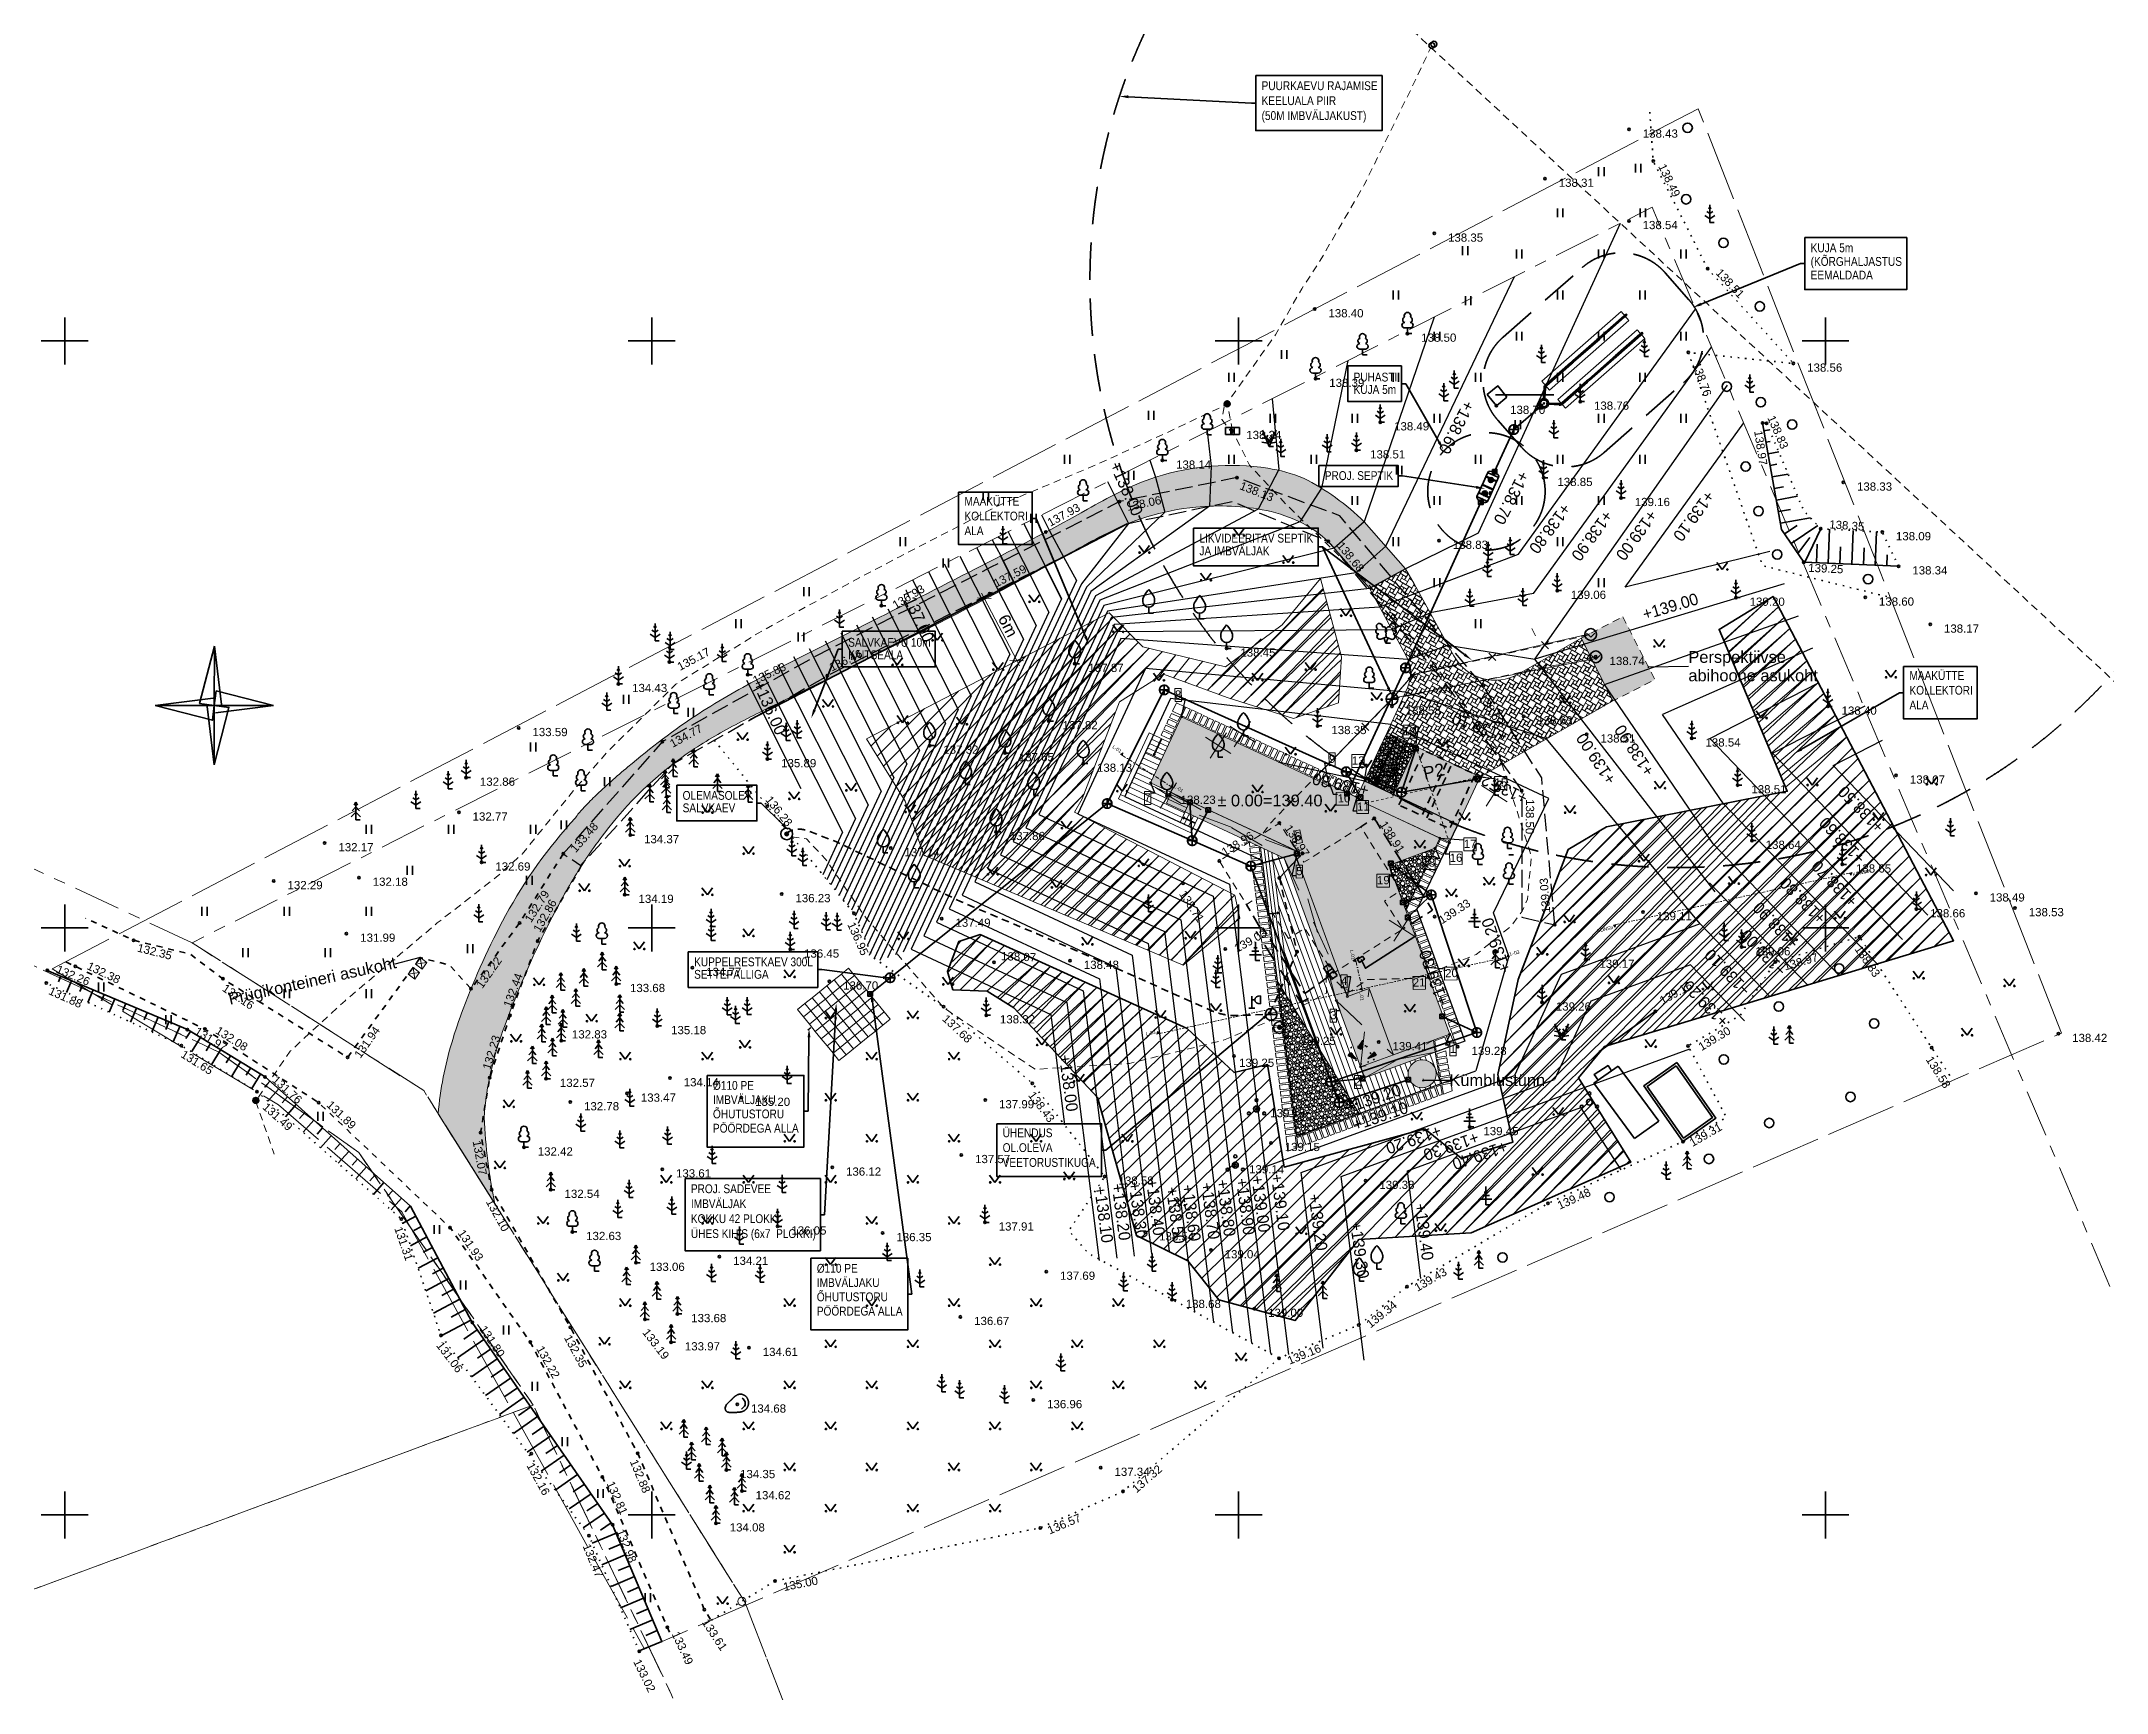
# Model space of a CAD drawing. Header units: millimetres. Extents: x 368386 to 996118, y -334862 to 250838.
# Drawn here: x 665105 to 841063, y -164841 to -24189 of the extents above; entities that cross this region are included whole.
import ezdxf

# ---------------------------------------------------------------- set-up
doc = ezdxf.new("R2010")
doc.units = ezdxf.units.MM
doc.header["$MEASUREMENT"] = 0
doc.set_wipeout_variables(frame=1)
for name, pattern in [('ASFBET', [2500, 1500, -1000]), ('CENTER2', [14287.5, 9525, -1587.5, 1587.5, -1587.5]), ('Dashed', [423.33333333324, 211.66666666662, -211.66666666662]), ('Dot & Dashed', [670.277762413025, 317.49999999993, -176.3888888888499, 0, -176.3888735242451]), ('HIDDEN', [4762.5, 3175, -1587.5]), ('KATASTRIPIIR', [7000, 4000, -1000, 1000, -1000]), ('Katkoviiva', [6000, 3000, -3000]), ('KATUSEALL', [1750, 625, -500, 625, 0]), ('KOLVIK', [625, 125, -500]), ('KRUUSKILL', [1000, 500, -500]), ('Long Dashed', [1058.3333015441901, 634.9999904632571, -423.333311080933]), ('NOLVAALL', [600, 100, -500]), ('PINNASTEE', [2000, 1500, -500]), ('TOOPIIR', [7000, 6000, -1000]), ('Wipeout_Contour', [1000, 0, -1000])]:
    doc.linetypes.add(name, pattern=pattern)
for name, color, linetype, lineweight in [('_ASENDIPLAAN_Pen_No__1', 7, 'Continuous', 13), ('New_- Hidden_Pen_No__7', 7, 'Continuous', 35), ('New_0_Pen_No__101', 252, 'Continuous', 13), ('New_2D Drafting - General_Pen_No__1', 7, 'Continuous', 13), ('New__ASENDIPLAAN_Pen_No__1', 7, 'Continuous', 13), ('New__ASENDIPLAAN_Pen_No__101', 252, 'Continuous', 13), ('New__ASENDIPLAAN_Pen_No__20', 1, 'Continuous', 0), ('New__ASENDIPLAAN_Pen_No__6', 5, 'Continuous', 35), ('New__PRONTEX_TEKST_Pen_No__7', 7, 'Continuous', 35), ('New_ei pindi_Pen_No__7', 7, 'Continuous', 35), ('New_ELRAJATISMP_Pen_No__7', 7, 'Continuous', 35), ('New_HALJASTUS#1_Pen_No__7', 7, 'Continuous', 35), ('New_HALJASTUS_Pen_No__7', 7, 'Continuous', 35), ('New_HOONE_Pen_No__7', 7, 'Continuous', 35), ('New_KANAL_ELEMENDID_Pen_No__1', 7, 'Continuous', 13), ('New_KANAL_ELEMENDID_Pen_No__7', 7, 'Continuous', 35), ('New_Kanal_proj1_Pen_No__1', 7, 'Continuous', 13), ('New_Kanal_proj1_Pen_No__36', 34, 'Continuous', 35), ('New_Kanal_proj1_Pen_No__7', 7, 'Continuous', 35), ('New_Kanal_proj_kinnistu_Pen_No__1', 7, 'Continuous', 13), ('New_Kanal_proj_kinnistu_Pen_No__36', 34, 'Continuous', 35), ('New_Kanal_proj_kinnistu_Pen_No__7', 7, 'Continuous', 35), ('New_Kanal_proj_kinnistu_Pen_No__75', 6, 'Continuous', 20), ('New_katkend_Pen_No__1', 7, 'Continuous', 13), ('New_katkend_Pen_No__7', 7, 'Continuous', 35), ('New_KKAEV_Pen_No__7', 7, 'Continuous', 35), ('New_korgus-EH2000#1_Pen_No__1', 7, 'Continuous', 13), ('New_korgus-EH2000#1_Pen_No__7', 7, 'Continuous', 35), ('New_KTRASS_Pen_No__75', 6, 'Continuous', 20), ('New_KUUR_Pen_No__7', 7, 'Continuous', 35), ('New_LIKV_TORUSTIK_Pen_No__1', 7, 'Continuous', 13), ('New_likvideeritav_Pen_No__1', 7, 'Continuous', 13), ('New_MPOHULIIN_Pen_No__20', 1, 'Continuous', 0), ('New_PIIRIMLEITUD_Pen_No__1', 7, 'Continuous', 13), ('New_POST_Pen_No__7', 7, 'Continuous', 35), ('New_PUU_Pen_No__7', 7, 'Continuous', 35), ('New_RAJATIS_Pen_No__7', 7, 'Continuous', 35), ('New_Sade_rek_Pen_No__84', 114, 'Continuous', 35), ('New_Shell - Roof_Pen_No__2', 8, 'Continuous', 15), ('New_Shell - Roof_Pen_No__22', 8, 'Continuous', 35), ('New_TEE#1_Pen_No__7', 7, 'Continuous', 35), ('New_TEE_Pen_No__7', 7, 'Continuous', 35), ('New_TORUMP_Pen_No__7', 7, 'Continuous', 35), ('New_Vesi_elemendid_Pen_No__7', 7, 'Continuous', 35), ('New_VKAEV_Pen_No__7', 7, 'Continuous', 35), ('New_VORK#1_Pen_No__7', 7, 'Continuous', 35), ('New_VORMISTUS#1_Pen_No__7', 7, 'Continuous', 35), ('New_VTRASS_Pen_No__6', 5, 'Continuous', 35), ('PP_Pen_No__1', 7, 'Continuous', 13)]:
    doc.layers.add(name, color=color, linetype=linetype, lineweight=lineweight)
for name, color, linetype in [('_uusvertikaal', 5, 'Continuous'), ('New_0', 7, 'Continuous'), ('New_KANAL_ELEMENDID', 7, 'Continuous'), ('New_Vesi_elemendid', 7, 'Continuous'), ('PP', 7, 'Continuous')]:
    doc.layers.add(name, color=color, linetype=linetype)
for name, color, linetype, lineweight, true_color in [('New_0_Pen_No__102', 7, 'Continuous', 13, 0xcccccc), ('New_2D Drafting - General_Pen_No__105', 7, 'Continuous', 13, 0xcae6ff), ('New__ASENDIPLAAN_Pen_No__102', 7, 'Continuous', 13, 0xcccccc), ('New__ASENDIPLAAN_Pen_No__181', 7, 'Continuous', 0, 0xe8e8e8), ('New__ASENDIPLAAN_Pen_No__61', 7, 'Continuous', 20, 0x6a6a6a), ('New__ASENDIPLAAN_Pen_No__63', 7, 'Continuous', 18, 0xff9955), ('New_A_trass_vesi_plan_Pen_No__150', 7, 'Continuous', 25, 0x5b5b00), ('New_kanal_nummerdus_Pen_No__4', 7, 'Continuous', 20, 0x029e21), ('New_Kanal_proj_kinnistu_Pen_No__175', 7, 'Continuous', 13, 0xbf927d), ('New_Kanal_proj_kinnistu_Pen_No__4', 7, 'Continuous', 20, 0x029e21), ('New_MOOTPIIR#1_Pen_No__102', 7, 'Continuous', 13, 0xcccccc), ('New_MPKAABEL_Pen_No__3', 7, 'Continuous', 18, 0xff6600), ('New_PIIR#1_Pen_No__102', 7, 'Continuous', 13, 0xcccccc), ('New_PIIR#1_Pen_No__164', 7, 'Continuous', 13, 0xf27e39), ('New_PIIR#1_Pen_No__240', 7, 'Continuous', 0, 0xe8e8e8), ('New_RELJEEF_Pen_No__34', 7, 'Continuous', 35, 0xbd8b17), ('New_TEE#1_Pen_No__162', 7, 'Continuous', 25, 0xaaaaaa), ('New_Vesi_proj1_Pen_No__25', 7, 'Continuous', 35, 0x40a5ff), ('New_Vesi_proj1_Pen_No__5', 7, 'Continuous', 25, 0x40a5ff), ('New_VTRASS_Pen_No__5', 7, 'Continuous', 25, 0x40a5ff)]:
    doc.layers.add(name, color=color, linetype=linetype, lineweight=lineweight, true_color=true_color)
doc.styles.add('GENERATED_STYLE_1', font='arial.ttf')
doc.styles.add('GENERATED_STYLE_2', font='ARIALN.TTF')
doc.linetypes.add('HEKK', pattern='A,0,[2,TRN_EP_AS-4-01_V01_Asendiplaan1.Shx,S=2300,R=0,X=0,Y=0],-2300,0', length=2300)
doc.linetypes.add('Kanal11', pattern='A,0,[1,TRN_EP_AS-4-01_V01_Asendiplaan1.Shx,S=13.49206349206349,R=0,X=0,Y=0],-2650,0', length=2650)
doc.linetypes.add('Ristid', pattern='A,0,[3,TRN_EP_AS-4-01_V01_Asendiplaan1.Shx,S=2000,R=0,X=0,Y=0],-2000,0', length=2000)
doc.linetypes.add('Sade1', pattern='A,0,[5,TRN_EP_AS-4-01_V01_Asendiplaan1.Shx,S=13.49206349206349,R=0,X=0,Y=0],-2600,0', length=2600)
doc.linetypes.add('Vesi11', pattern='A,0,[4,TRN_EP_AS-4-01_V01_Asendiplaan1.Shx,S=13.49206349206349,R=0,X=0,Y=0],-2650,0', length=2650)
doc.dimstyles.new('GENERATED_STYLE__1', dxfattribs={"dimtxt": 1000, "dimasz": 760, "dimexe": 0.18, "dimexo": 625, "dimgap": 0, "dimtad": 1, "dimdec": 1, "dimlfac": 0.001, "dimzin": 0, "dimdsep": 46, "dimtxsty": 'GENERATED_STYLE_1', "dimblk": 'ARROWHEAD_2', "dimblk1": 'ARROWHEAD_2', "dimblk2": 'ARROWHEAD_2', "dimcen": 0.09, "dimclrd": 7, "dimclre": 7, "dimclrt": 7, "dimadec": 0, "dimazin": 0, "dimtfac": 1, "dimtdec": 4, "dimtmove": 0, "dimatfit": 3, "dimfxl": 1, "dimtolj": 1, "dimtzin": 0, "dimarcsym": 0})
doc.dimstyles.new('GENERATED_STYLE__2', dxfattribs={"dimtxt": 0.18, "dimasz": 152, "dimexe": 0.18, "dimexo": 0.0625, "dimgap": 0, "dimtad": 0, "dimtih": 1, "dimtoh": 1, "dimdec": 4, "dimzin": 0, "dimdsep": 46, "dimcen": 0.09, "dimadec": 0, "dimazin": 0, "dimtfac": 1, "dimtdec": 4, "dimtmove": 0, "dimatfit": 3, "dimldrblk": 'ARROWHEAD_0', "dimfxl": 1, "dimtolj": 1, "dimtzin": 0, "dimarcsym": 0})
doc.dimstyles.new('GENERATED_STYLE__3', dxfattribs={"dimtxt": 0.18, "dimasz": 364.8, "dimexe": 0.18, "dimexo": 0.0625, "dimgap": 0, "dimtad": 0, "dimtih": 1, "dimtoh": 1, "dimdec": 4, "dimzin": 0, "dimdsep": 46, "dimcen": 0.09, "dimadec": 0, "dimazin": 0, "dimtfac": 1, "dimtdec": 4, "dimtmove": 0, "dimatfit": 3, "dimldrblk": 'ARROWHEAD_1', "dimfxl": 1, "dimtolj": 1, "dimtzin": 0, "dimarcsym": 0})

msp = doc.modelspace()

# ---------------------------------------------------------------- texts
at = {"layer": '_ASENDIPLAAN_Pen_No__1', "color": 7, "linetype": 'Continuous', "lineweight": 13, "style": 'GENERATED_STYLE_1'}
for s, insert, char_height, attachment_point, rotation in [('\\A1;14', (781122.9528988653, -82602.8691978904), 700.0000000000003, 1, 0.4611945158979389), ('\\A1;13', (780274.2035208413, -85787.19289935677), 700.0000000000002, 3, 0.4611945159003817), ('\\A1;15', (788895.9712497526, -86974.67425730953), 700.0000000000003, 1, 0.46119451589819327), ('\\A1;7', (759618.4854621504, -88239.00866865879), 700.0000000000002, 3, 0.4611945159220601), ('\\A1;6', (771988.1178827902, -92309.99404317304), 700.0000000000002, 7, 12.420021719111402), ('\\A1;17', (786287.4916982091, -92197.9705753757), 700.0000000000001, 1, 0.46119451589819327), ('\\A1;5', (772018.831659988, -95225.29690072224), 700.0000000000003, 7, 0.4611945159050125), ('\\A1;18', (783845.8921477443, -93785.71143077796), 700.0000000000001, 3, 0.4611945158868451), ('\\A1;16', (785082.2564512952, -93380.72599008866), 700.0000000000001, 1, 0.46119451591295113), ('\\A1;20', (784700.4790512405, -103201.7379451558), 700.0000000000002, 1, 0.46119451589819327), ('\\A1;4', (775828.3334958593, -103869.5737556334), 700.0000000000003, 1, 0.4611945158519354), ('\\A1;21', (783025.1612848677, -103989.4919381728), 700.0000000000002, 3, 0.4611945159173785), ('\\A1;3', (774906.6573013555, -106782.3286166854), 700.0000000000003, 1, 0.461194515901501), ('\\A1;1', (785098.2999311249, -109651.9115755091), 700.0000000000002, 1, 0.4611945158958525)]:
    msp.add_mtext(s, dxfattribs=dict(at, insert=insert, char_height=char_height, attachment_point=attachment_point, rotation=rotation))
at = {"layer": '_uusvertikaal', "color": 5}
for s, height, rotation, p in [('+138.60', 999.9999999999995, 242.5050338605009, (786366.4267962559, -54680.31263325784)), ('+138.00', 999.9999999999997, 294.1983569496947, (756096.0390954798, -60276.00342014577)), ('+139.10', 999.9999999999995, 233.7967921556597, (806935.7340831347, -62367.33622313477)), ('+138.80', 999.9999999999995, 233.2319749847906, (794701.1413477687, -63441.07731560734)), ('+138.90', 999.9999999999995, 233.7967921556597, (798267.4925269666, -64043.38101570192)), ('+139.00', 999.9999999999995, 233.7967921556597, (802054.490481216, -64002.24942563614)), ('+137.00', 999.9999999999997, 294.1983569496947, (738293.7212572393, -71043.5437628057)), ('+139.00', 999.9999999999997, 16.57276486503788, (801699.9798911186, -73495.1613226526)), ('+136.00', 999.9999999999997, 294.1983569496947, (725716.5108458481, -78934.0233385489)), ('+139.10', 999.9999999999997, 159.6494291455836, (790092.6441700415, -83005.58162417922)), ('+138.90', 999.9999999999997, 123.4471764991655, (802573.2930750363, -86347.69404494896)), ('+139.00', 999.9999999999997, 123.4471764991655, (799316.8067860189, -87058.03014149697)), ('+138.50', 999.9999999999998, 134.1386959286845, (822179.6390362654, -91001.82354806276)), ('+138.60', 999.9999999999998, 134.1386959286845, (820587.7380554902, -93663.3150724094)), ('+138.70', 999.9999999999998, 134.1386959286845, (819922.8786028202, -97343.19596566871)), ('+138.80', 999.9999999999998, 134.1386959286845, (817222.5606763668, -98797.51036839705)), ('+138.90', 999.9999999999998, 134.1386959286845, (814930.4958403951, -100889.1407721339)), ('+139.20', 999.9999999999997, 109.3964194123664, (790324.0119946763, -103330.6768940832)), ('+139.00', 999.9999999999998, 134.1386959286845, (813858.6473367808, -103231.7745155257)), ('+139.10', 999.9999999999998, 134.1386959286845, (810804.0978271116, -104892.8841852761)), ('+139.20', 999.9999999999998, 134.1386959286845, (808946.8784842517, -107568.6848991512)), ('+138.00', 999.9999999999997, 277.7082495013748, (751799.6160178464, -110568.6829020145)), ('+139.20', 999.9999999999997, 198.9383451661979, (784159.0540770511, -116474.7299766134)), ('+139.30', 999.9999999999997, 198.9383451661979, (787358.4049907648, -117034.96345231)), ('+139.40', 999.9999999999997, 198.9383451661979, (789812.5364713916, -117812.6303335509)), ('+138.30', 999.9999999999997, 277.7082495013748, (757738.0484217261, -121387.0711194434)), ('+138.40', 999.9999999999997, 277.7082495013748, (759206.732475738, -121140.4261300919)), ('+138.80', 999.9999999999997, 277.7082495013748, (765231.8578057648, -121211.2504950161)), ('+138.90', 999.9999999999997, 277.7082495013748, (766872.4639089769, -121085.4119939855)), ('+139.00', 999.9999999999997, 277.7082495013748, (768182.0658943555, -120864.1507131906)), ('+139.10', 999.9999999999997, 277.7082495013748, (769849.2232084884, -120712.713626976)), ('+138.10', 999.9999999999997, 277.7082495013748, (754797.2208370725, -121758.8509462594)), ('+138.20', 999.9999999999997, 277.7082495013748, (756287.4315794515, -121552.5806995336)), ('+138.50', 999.9999999999997, 277.7082495013748, (760918.9453099538, -121830.8087280045)), ('+138.60', 999.9999999999997, 277.7082495013748, (762264.7388323308, -121622.9345917247)), ('+138.70', 999.9999999999997, 277.7082495013748, (763895.7046094653, -121458.110360995)), ('+139.20', 999.9999999999997, 277.7082495013748, (773056.5096669663, -122422.5956367136)), ('+139.30', 999.9999999999997, 277.7082495013748, (776598.6710578122, -124794.8263569577)), ('+139.40', 999.9999999999997, 277.7082495013748, (782094.9231604729, -123246.3974832591))]:
    msp.add_text(s, height=height, rotation=rotation, dxfattribs=at).set_placement(p)
at = {"layer": 'New__ASENDIPLAAN_Pen_No__1', "color": 7, "linetype": 'Continuous', "lineweight": 13, "insert": (805426.156764147, -77419.83772424453), "char_height": 1000, "width": 13434.95298720381, "attachment_point": 4, "line_spacing_factor": 0.9427278544656731, "style": 'GENERATED_STYLE_1'}
msp.add_mtext('\\A1;Perspektiivse abihoone asukoht', dxfattribs=at)
at = {"layer": 'New__ASENDIPLAAN_Pen_No__1', "color": 7, "linetype": 'Continuous', "lineweight": 13, "style": 'GENERATED_STYLE_1'}
for s, insert, char_height, attachment_point, rotation in [('\\A1;P2', (783738.8114514056, -86359.51842414004), 1070.670162162844, 5, 12.420021719113688), ('\\A1;Prügikonteineri asukoht', (681095.99221863, -105908.5669667835), 1000, 4, 12.42002171944279)]:
    msp.add_mtext(s, dxfattribs=dict(at, insert=insert, char_height=char_height, attachment_point=attachment_point, rotation=rotation))
at = {"layer": 'New__ASENDIPLAAN_Pen_No__1', "color": 7, "linetype": 'Continuous', "lineweight": 13, "insert": (793222.7310844291, -112673.7067598997), "char_height": 1000, "attachment_point": 6, "style": 'GENERATED_STYLE_1'}
msp.add_mtext('\\A1;Kümblustünn', dxfattribs=at)
at = {"layer": 'New__PRONTEX_TEKST_Pen_No__7', "color": 7, "linetype": 'Continuous', "lineweight": 35, "char_height": 750, "attachment_point": 1, "style": 'GENERATED_STYLE_2'}
for s, insert, width, line_spacing_factor in [('\\A1;PUURKAEVU RAJAMISE KEELUALA PIIR\\P(50M IMBVÄLJAKUST)', (769067.0625452726, -27595.04649512085), 10653.39962793055, 1.018583339489896), ('\\A1;KUJA 5m\\P(KÕRGHALJASTUS EEMALDADA', (815842.2628987423, -41401.39429725979), 10653.39962793055, 0.9284621429177433), ('\\A1;PUHASTI KUJA 5m', (776902.1969152923, -52413.19951333137), 3875.309875218724, 0.8471093690170678), ('\\A1;SALVKAEVU 10m KAITSEALA', (733844.6440465591, -75005.70218790854), 7346.939078050261, 0.8492086171816252), ('\\A1;Ø110 PE IMBVÄLJAKU\\PÕHUTUSTORU\\PPÖÖRDEGA ALLA', (722326.0216886952, -112742.6690320308), 7476.342075837371, 0.9722156774910214), ('\\A1;ÜHENDUS\\POL.OLEVA VEETORUSTIKUGA', (747007.7559650486, -116782.4179366162), 7921.17117117117, 1.008114237519806), ('\\A1;PROJ. SADEVEE IMBVÄLJAK\\PKOKKU 42 PLOKKI\\PÜHES KIHIS (6x7  PLOKKI)', (720446.811194935, -121545.3224908895), 10766.41366349772, 1.018441991119818), ('\\A1;Ø110 PE IMBVÄLJAKU\\PÕHUTUSTORU\\PPÖÖRDEGA ALLA', (731173.0567183654, -128322.8876964013), 7476.342075837371, 0.9722156774910214)]:
    msp.add_mtext(s, dxfattribs=dict(at, insert=insert, width=width, line_spacing_factor=line_spacing_factor))
at = {"layer": 'New__PRONTEX_TEKST_Pen_No__7', "color": 7, "linetype": 'Continuous', "lineweight": 35, "insert": (774446.1458753172, -60803.20023003581), "char_height": 750, "attachment_point": 1, "style": 'GENERATED_STYLE_2'}
msp.add_mtext('\\A1;PROJ. SEPTIK', dxfattribs=at)
at = {"layer": 'New__PRONTEX_TEKST_Pen_No__7', "color": 7, "linetype": 'Continuous', "lineweight": 35, "char_height": 750, "attachment_point": 1, "style": 'GENERATED_STYLE_2'}
for s, insert, line_spacing_factor in [('\\A1;MAAKÜTTE\\PKOLLEKTORI\\PALA', (743753.5855548299, -62992.97308865243), 1.002683448911516), ('\\A1;LIKVIDEERITAV SEPTIK\\PJA IMBVÄLJAK', (763772.038107792, -66128.745650906), 0.870429710211118), ('\\A1;LIKVIDEERITAV SEPTIK\\PJA IMBVÄLJAK', (763772.038107792, -66128.745650906), 0.870429710211118), ('\\A1;MAAKÜTTE\\PKOLLEKTORI\\PALA', (824259.7550112364, -77834.06414128147), 1.002683448911516), ('\\A1;OLEMASOLEV\\PSALVKAEV', (719741.6232929641, -88038.97818517474), 0.8492086171816252), ('\\A1;KUPPELRESTKAEV 300L\\PSETTEPALLIGA', (720720.896073904, -102220.971017746), 0.8492086171816252)]:
    msp.add_mtext(s, dxfattribs=dict(at, insert=insert, line_spacing_factor=line_spacing_factor))
at = {"layer": 'New_korgus-EH2000#1_Pen_No__1', "color": 7, "linetype": 'Continuous', "lineweight": 13, "char_height": 700.0000000000001, "attachment_point": 1, "style": 'GENERATED_STYLE_1'}
for s, insert in [('\\A1; 138.43 ', (801269.6257092135, -31698.05182828853)), ('\\A1; 138.31 ', (794106.6257092713, -35883.05182787875)), ('\\A1; 138.54 ', (801256.6257092946, -39487.05182816187)), ('\\A1; 138.35 ', (784676.6257092201, -40557.05182845989)), ('\\A1; 138.40 ', (774487.625709207, -46998.05182810227)), ('\\A1; 138.50 ', (782395.625709261, -49079.05182834069)), ('\\A1; 138.56 ', (815275.6257092657, -51630.05182831833)), ('\\A1; 138.39 ', (774559.6257092508, -52923.051827916)), ('\\A1; 138.76 ', (797110.6257092285, -54869.05182837794)), ('\\A1; 138.34 ', (767489.625709302, -57367.05182805011)), ('\\A1; 138.49 ', (780081.625709248, -56629.05182815442)), ('\\A1; 138.51 ', (778039.6257092322, -59019.05182781914)), ('\\A1; 138.14 ', (761509.6257092042, -59890.05182809482)), ('\\A1; 138.85 ', (793995.6257092378, -61367.05182805011)), ('\\A1; 139.16 ', (800591.6257092573, -63075.05182768503)), ('\\A1; 138.33 ', (819517.625709235, -61761.05182837049)), ('\\A1; 138.83 ', (785089.6257092787, -66717.05182767758)), ('\\A1; 138.09 ', (822836.6257092527, -65989.05182755837)), ('\\A1; 138.34 ', (824232.6257092024, -68898.0518284748)), ('\\A1; 139.06 ', (795147.6257092396, -70978.05182761798)), ('\\A1; 139.20 ', (810373.6257092638, -71567.05182823638)), ('\\A1; 138.60 ', (821387.6257092303, -71555.05182813207)), ('\\A1; 138.17 ', (826926.6257092201, -73858.05182843754)), ('\\A1; 137.87 ', (754049.6257092415, -77203.05182817677)), ('\\A1; 138.45 ', (766987.625709207, -75898.0518284748)), ('\\A1; 138.74 ', (798438.625709208, -76614.05182755837)), ('\\A1; 134.43 ', (715167.6257092583, -78915.05182846735)), ('\\A1; 138.58 ', (781070.6257091912, -80837.05182778934)), ('\\A1; 138.40 ', (818207.6257092955, -80844.05182800541)), ('\\A1; 133.59 ', (706677.6257092676, -82669.05182819167)), ('\\A1; 137.82 ', (751836.6257092527, -82089.05182811717)), ('\\A1; 138.35 ', (774739.625709302, -82497.05182793835)), ('\\A1; 138.63 ', (792284.6257092275, -81672.05182775209)), ('\\A1; 137.32 ', (741680.6257092936, -84169.05182819167)), ('\\A1; 138.51 ', (797659.6257092275, -83214.05182811717)), ('\\A1; 138.54 ', (806610.6257092285, -83553.05182780424)), ('\\A1; 135.89 ', (727864.625709302, -85319.05182763288)), ('\\A1; 137.65 ', (748109.6257092974, -84813.05182758073)), ('\\A1; 138.13 ', (754769.6257092135, -85706.05182773719)), ('\\A1; 132.86 ', (702198.6257092173, -86898.0518284748)), ('\\A1; 138.51 ', (810520.625709261, -87545.05182835559)), ('\\A1; 138.07 ', (824025.6257092657, -86716.051828445)), ('\\A1; 138.23 ', (761893.6257092825, -88435.05182802031)), ('\\A1; 132.77 ', (701577.6257092908, -89864.05182755837)), ('\\A1; 132.17 ', (690144.6257092135, -92479.05182778189)), ('\\A1; 134.37 ', (716184.6257092508, -91794.05182819167)), ('\\A1; 137.14 ', (738372.6257092163, -92910.05182764778)), ('\\A1; 137.86 ', (747343.6257092359, -91522.05182831088)), ('\\A1; 138.64 ', (811740.6257092331, -92271.05182814697)), ('\\A1; 132.69 ', (703514.6257092089, -94121.05182777444)), ('\\A1; 138.65 ', (819434.6257092508, -94291.05182769994)), ('\\A1; 132.29 ', (685810.6257092983, -95706.05182773719)), ('\\A1; 132.18 ', (693066.625709234, -95417.05182786385)), ('\\A1; 138.49 ', (830818.6257092126, -96755.05182831833)), ('\\A1; 134.19 ', (715713.6257092312, -96874.05182826618)), ('\\A1; 136.23 ', (729079.6257092694, -96816.05182807246)), ('\\A1; 139.11 ', (802460.6257092052, -98351.05182822148)), ('\\A1; 138.66 ', (825752.625709221, -98106.05182810972)), ('\\A1; 138.53 ', (834149.6257092182, -98010.05182820658)), ('\\A1; 131.99 ', (692002.625709221, -100182.0518284599)), ('\\A1; 137.49 ', (742714.6257092787, -98907.05182808737)), ('\\A1; 136.45 ', (729814.6257092555, -101533.0518282513)), ('\\A1; 139.06 ', (810855.6257092238, -101342.0518276776)), ('\\A1; 134.77 ', (721475.6257092191, -103097.0518275658)), ('\\A1; 138.48 ', (753650.6257092657, -102495.0518276105)), ('\\A1; 139.17 ', (797574.6257092648, -102403.051828363)), ('\\A1; 133.68 ', (714984.6257092974, -104469.0518280054)), ('\\A1; 138.32 ', (746502.625709221, -107137.0518276031)), ('\\A1; 139.26 ', (793861.625709276, -106046.0518275882)), ('\\A1; 132.83 ', (710039.0796228854, -108417.4117300222)), ('\\A1; 135.18 ', (718485.6257092285, -108057.0518284599)), ('\\A1; 139.25 ', (772120.6257092378, -108969.0518280054)), ('\\A1; 138.42 ', (837849.625709288, -108720.0518281693)), ('\\A1; 139.25 ', (766873.0588568684, -110836.0358209843)), ('\\A1; 139.41 ', (779945.6257091912, -109424.0518280799)), ('\\A1; 132.57 ', (709013.6257092778, -112544.0518281917)), ('\\A1; 134.14 ', (719563.625709208, -112500.0518284301)), ('\\A1; 133.47 ', (715911.6257092061, -113806.051828296)), ('\\A1; 135.20 ', (725637.6257092303, -114164.0518283034)), ('\\A1; 137.99 ', (746422.6257092629, -114369.0518283779)), ('\\A1; 132.78 ', (711068.6257092126, -114544.0518281917)), ('\\A1; 139.19 ', (769532.6257092489, -115125.0518284301)), ('\\A1; 139.45 ', (787689.6257092555, -116656.0518279235)), ('\\A1; 132.42 ', (707127.625709221, -118389.0518279309)), ('\\A1; 137.57 ', (744384.6257092042, -119036.0518278117)), ('\\A1; 139.15 ', (770765.6257092564, -118010.0518282066)), ('\\A1; 133.61 ', (718905.6257092704, -120259.0518280427)), ('\\A1; 136.12 ', (733390.6257092564, -120106.0518281097)), ('\\A1; 138.58 ', (756607.6257092024, -120876.0518276627)), ('\\A1; 139.14 ', (767726.6257092666, -119911.0518278117)), ('\\A1; 139.38 ', (778824.6257092648, -121237.0518281619)), ('\\A1; 132.54 ', (709408.6257092964, -121999.0518282662)), ('\\A1; 137.91 ', (746395.625709261, -124780.0518277595)), ('\\A1; 132.63 ', (711250.6257092424, -125591.051828445)), ('\\A1; 136.05 ', (728731.6257092713, -125122.0518279384)), ('\\A1; 136.35 ', (737683.6257092033, -125685.0518280203)), ('\\A1; 138.54 ', (760063.625709208, -125621.0518277744)), ('\\A1; 133.06 ', (716659.6257092275, -128217.0518276776)), ('\\A1; 134.21 ', (723778.6257092918, -127702.0518280129)), ('\\A1; 139.04 ', (765644.6257092135, -127147.0518283109)), ('\\A1; 137.69 ', (751620.6257092378, -128975.0518280576)), ('\\A1; 138.68 ', (762333.6257092266, -131377.0518278266)), ('\\A1; 133.68 ', (720201.6257092434, -132583.051828065)), ('\\A1; 136.67 ', (744305.6257092936, -132829.0518283407)), ('\\A1; 139.00 ', (769351.6257092666, -132135.0518282066)), ('\\A1; 133.97 ', (719660.625709275, -134989.0518275584)), ('\\A1; 134.61 ', (726293.6257091893, -135464.0518281172)), ('\\A1; 134.68 ', (725292.6257092583, -140288.0518281395)), ('\\A1; 136.96 ', (750518.6257092825, -139911.0518278117)), ('\\A1; 134.35 ', (724366.6257092806, -145869.0518283779)), ('\\A1; 137.34 ', (756263.6257092778, -145675.0518282438)), ('\\A1; 134.62 ', (725687.6257092769, -147672.0518277521)), ('\\A1; 134.08 ', (723481.6257092713, -150411.0518278117))]:
    msp.add_mtext(s, dxfattribs=dict(at, insert=insert))
for s, insert, rotation in [('\\A1; 138.49 ', (803349.6417326409, -34285.89620293578), 295.92501489722343), ('\\A1; 138.51 ', (808027.7478549301, -43276.61246882196), 313.1228999601128), ('\\A1; 138.76 ', (806323.39133258, -51194.69850591935), 289.77785688209406), ('\\A1; 138.83 ', (812665.7895296376, -55717.28400805699), 293.7559575254412), ('\\A1; 138.97 ', (811678.581018642, -57016.24110299031), 278.5716834406958), ('\\A1; 138.06 ', (757233.7769995033, -63560.23026591395), 11.6916602543895), ('\\A1; 138.13 ', (767137.9004371911, -61566.35207765245), 338.6450829340927), ('\\A1; 137.93 ', (750488.3481070338, -65062.56631003075), 28.667647058920284), ('\\A1; 138.35 ', (817183.2605373635, -64953.30722200569), 356.1306284842945), ('\\A1; 138.68 ', (775803.962496424, -66516.48287864715), 309.60302518836045), ('\\A1; 137.59 ', (745897.1891051003, -70217.09188671455), 27.227062490442062), ('\\A1; 139.25 ', (815383.5335166927, -68656.24401599923), 357.32372531449965), ('\\A1; 136.93 ', (737293.4034379106, -72118.37915976085), 31.365143793942867), ('\\A1; 135.17 ', (718951.404856118, -77331.07994462657), 28.240229296651595), ('\\A1; 135.83 ', (725384.481398944, -78473.09353395809), 25.561217814369677), ('\\A1; 136.46 ', (731891.4265461048, -77360.3947082498), 25.748211587256904), ('\\A1; 138.62 ', (787976.7983168286, -79440.21126870076), 302.59833022579073), ('\\A1; 134.77 ', (718313.6873906566, -83890.67384441271), 28.743820008698005), ('\\A1; 136.28 ', (727128.1409229519, -88158.5478379509), 308.52925574010607), ('\\A1; 138.50 ', (792296.1974089193, -88469.05985042648), 269.32133808512975), ('\\A1; 133.48 ', (709929.7566171924, -93090.63623276755), 48.78536023213097), ('\\A1; 138.96 ', (765330.65527251, -93164.92621196975), 31.853438246528977), ('\\A1; 138.97 ', (771421.3192560854, -90604.44704508876), 302.98740163482853), ('\\A1; 138.91 ', (779541.203544512, -90277.71912528492), 302.7492676458687), ('\\A1; 132.79 ', (706093.5347867507, -99164.70823237399), 57.526325896096274), ('\\A1; 138.71 ', (762440.4811272321, -96196.78092234902), 303.3255966360858), ('\\A1; 139.03 ', (792982.5041301125, -98734.56493730223), 94.27454457929969), ('\\A1; 132.86 ', (706837.8432181516, -100021.0526664873), 60.499930818593434), ('\\A1; 136.95 ', (734287.510085172, -98868.76286732241), 294.0191349751384), ('\\A1; 139.03 ', (766405.19101235, -101347.4775853853), 29.474826257087948), ('\\A1; 132.35 ', (673131.9774341125, -100961.0815311699), 346.02745199418257), ('\\A1; 138.07 ', (746612.9635806911, -101736.5240767089), 357.8388134020783), ('\\A1; 138.97 ', (813211.7029449788, -102732.0472898594), 15.961828096227025), ('\\A1; 138.83 ', (819984.57546304, -100888.9660781329), 304.2109116292522), ('\\A1; 132.26 ', (666323.2373108872, -102743.7141246474), 337.25920603772846), ('\\A1; 132.38 ', (668987.0237243968, -102436.1858184084), 334.19066576262094), ('\\A1; 132.22 ', (701942.8087382668, -104747.5956860684), 54.85934350458729), ('\\A1; 132.44 ', (704347.2772978302, -106544.7132870542), 69.62539214481065), ('\\A1; 131.88 ', (665702.7179176792, -104568.0187684694), 335.6265462849079), ('\\A1; 132.16 ', (680623.5281102555, -104278.9772767705), 325.68556002424407), ('\\A1; 139.16 ', (802639.3648758045, -105771.8050952877), 28.50651067725103), ('\\A1; 137.68 ', (742085.171973858, -106829.4608371507), 317.03544433812726), ('\\A1; 131.97 ', (678240.731849305, -107945.1635536699), 327.9260860015117), ('\\A1; 132.08 ', (680020.2679722746, -107897.1334495381), 327.77630273959966), ('\\A1; 131.94 ', (691560.2781535864, -110686.3048869386), 54.90557195475062), ('\\A1; 132.23 ', (702599.2010965473, -111895.4931814828), 72.98272831376136), ('\\A1; 139.30 ', (805952.3698363971, -109739.8882538451), 30.890012106985015), ('\\A1; 131.65 ', (677061.0867091798, -109924.6373761129), 328.03141823365183), ('\\A1; 138.58 ', (826070.8892346139, -110305.9780322787), 302.15761384534323), ('\\A1; 131.76 ', (684985.1985680205, -112040.9355075142), 317.7803546809085), ('\\A1; 138.43 ', (749536.9577134949, -113327.2190113781), 307.02237918891774), ('\\A1; 131.49 ', (684157.4364409216, -114349.1597468034), 318.10073755803967), ('\\A1; 131.89 ', (689629.4128778967, -114159.243718169), 316.55395358407156), ('\\A1; 132.07 ', (702487.310861415, -117484.6514732004), 280.4300253636086), ('\\A1; 139.31 ', (805195.2957249134, -117898.3446023639), 30.088388966655653), ('\\A1; 132.10 ', (703438.9993222585, -122451.6039146564), 298.9863688936047), ('\\A1; 139.48 ', (793925.6173582469, -123181.4735336852), 24.370758795424774), ('\\A1; 131.31 ', (695734.7354894157, -124807.2104941938), 289.216527900351), ('\\A1; 131.93 ', (700971.6201112879, -125078.4669075024), 304.58668385017995), ('\\A1; 139.43 ', (781754.8310805889, -130235.1091573923), 30.128519184092927), ('\\A1; 139.34 ', (777690.5877005561, -133452.7953789422), 38.76659620471746), ('\\A1; 131.80 ', (702820.5091963931, -133256.810574848), 304.0984734464593), ('\\A1; 131.06 ', (699106.9412900397, -134640.1737521546), 307.080881333378), ('\\A1; 132.22 ', (707729.6338847327, -134967.9691327195), 299.1507420023287), ('\\A1; 132.35 ', (710098.7436146048, -134029.5558677184), 298.3560620336232), ('\\A1; 133.19 ', (716658.3937493624, -133533.0920536269), 307.7774436893252), ('\\A1; 139.16 ', (770926.6439481415, -136373.9331456241), 22.484847578311943), ('\\A1; 132.16 ', (706901.1094688206, -144916.2345569112), 298.8218007341394), ('\\A1; 132.88 ', (715775.8810787764, -144635.6867464368), 292.4908836709907), ('\\A1; 137.32 ', (757743.7792597746, -147519.9430481939), 41.048199538664306), ('\\A1; 132.81 ', (713776.0944788895, -146487.4538599378), 293.95314814247746), ('\\A1; 132.98 ', (714626.1127677086, -150564.8574772433), 292.076558364469), ('\\A1; 136.57 ', (750482.7000104683, -150833.8211234647), 22.92037430784136), ('\\A1; 132.47 ', (711752.1035033482, -151826.4332304604), 292.5766045148767), ('\\A1; 135.00 ', (727986.2757066442, -155553.9143811516), 11.055463685367267), ('\\A1; 133.49 ', (719309.5771979694, -159291.6342431884), 294.92093833337293), ('\\A1; 133.61 ', (721779.6859752346, -158244.4645819613), 303.61883963988197), ('\\A1; 133.02 ', (716024.6393107023, -161648.3078608263), 296.1573576316734)]:
    msp.add_mtext(s, dxfattribs=dict(at, insert=insert, rotation=rotation))
at = {"layer": 'PP_Pen_No__1', "color": 7, "lineweight": 13, "char_height": 300.0000000000001, "style": 'GENERATED_STYLE_1'}
for s, insert, attachment_point, rotation in [('\\A1;\\pt0;L-01', (757025.2528797921, -84822.55273693567), 9, 327.2832645546545), ('\\A1;\\pt0;KONStr', (820856.8403946029, -94997.12935134594), 9, 12.420021719126972), ('\\A1;\\pt0;KONStr', (797662.699630128, -100105.1894628693), 7, 12.420021719126995), ('\\A1;\\pt0;L-01', (776569.4453137548, -101611.4998517235), 7, 282.42002172007466), ('\\A1;\\pt0;L-03', (790237.7298423455, -102065.2930607396), 7, 12.420021719117987), ('\\A1;\\pt0;L-01', (777519.8921208533, -105927.1884986769), 9, 282.42002172007005), ('\\A1;\\pt0;L-03', (760061.7778967295, -108710.9618106943), 9, 12.420021719117234)]:
    msp.add_mtext(s, dxfattribs=dict(at, insert=insert, attachment_point=attachment_point, rotation=rotation))

# ---------------------------------------------------------------- blocks, each defined once
blk = doc.blocks.new('*X0')
at = {"layer": 'New_0_Pen_No__102', "color": 254, "linetype": 'Continuous', "lineweight": 13, "true_color": 0xcccccc}
for p, q in [((779111.5370549373, -84446.99549198819), (779132.6082567788, -84447.88561051998)), ((779132.6082567788, -84447.88561051998), (779183.7168120738, -84431.69281368355)), ((779177.873721123, -84447.89943729753), (779147.6841353944, -84460.46864994639)), ((779210.4915858139, -84452.13245470892), (779177.873721123, -84447.89943729753)), ((779183.7168120738, -84431.69281368355), (779225.9924059638, -84398.98858570859)), ((779236.7977989643, -84472.03346858361), (779210.4915858139, -84452.13245470892)), ((779225.9924059638, -84398.98858570859), (779254.3359779041, -84353.71753915188)), ((779232.2116923745, -84200.63078875867), (779228.7292413685, -84197.48958426071)), ((779257.6451910838, -84248.17355989618), (779232.2116923745, -84200.63078875867)), ((779259.7909825892, -84383.17286272289), (779243.1685067154, -84424.43637220775)), ((779243.1685067154, -84424.43637220775), (779244.895753143, -84469.05951384388)), ((779254.3359779041, -84353.71753915188), (779265.3288748125, -84301.34003035766)), ((779265.3288748125, -84301.34003035766), (779257.6451910838, -84248.17355989618)), ((779291.8890036757, -84352.40382104644), (779259.7909825892, -84383.17286272289)), ((779271.9279020742, -84105.51825596472), (779304.4570271168, -84076.72430120205)), ((779333.9125305273, -84337.44949401222), (779291.8890036757, -84352.40382104644)), ((779304.4570271168, -84076.72430120205), (779324.5983316622, -84034.93062831873)), ((779324.5983316622, -84034.93062831873), (779327.0754668284, -83988.45619678085)), ((779327.0754668284, -83988.45619678085), (779327.0051472748, -83988.2570419075)), ((779378.5953135799, -84340.89562062026), (779333.9125305273, -84337.44949401222)), ((779346.2569073102, -83998.18015032448), (779341.8291813302, -84035.20190465407)), ((779341.8291813302, -84035.20190465407), (779356.5897020202, -84069.6768756094)), ((779348.5969872429, -84184.90964627206), (779346.099064564, -84231.77407987694)), ((779346.099064564, -84231.77407987694), (779361.7938307393, -84276.22386672942)), ((779368.6864743598, -83968.53156179562), (779346.2569073102, -83998.18015032448)), ((779368.9073126918, -84142.76525110395), (779348.5969872429, -84184.90964627206)), ((779356.5897020202, -84069.6768756094), (779386.5833997818, -84092.36752256389)), ((779361.7938307393, -84276.22386672942), (779393.291899892, -84311.49192971949)), ((779403.1078981014, -83954.20045442054), (779368.6864743598, -83968.53156179562)), ((779403.9379779747, -84111.75699649706), (779368.9073126918, -84142.76525110395)), ((779418.2112937132, -84362.14633427295), (779378.5953135799, -84340.89562062026)), ((779378.6547069901, -83878.29347971999), (779413.9764610493, -83910.15404359638)), ((779386.5833997818, -84092.36752256389), (779423.7734875215, -84097.19390499037)), ((779393.291899892, -84311.49192971949), (779435.7979765242, -84332.20902596273)), ((779440.297985841, -83959.02683684701), (779403.1078981014, -83954.20045442054)), ((779448.3558818559, -84096.60560812478), (779403.9379779747, -84111.75699649706)), ((779413.9764610493, -83910.15404359638), (779463.9357386681, -83930.61628608288)), ((779445.9105080623, -84397.52719352304), (779418.2112937132, -84362.14633427295)), ((779423.7734875215, -84097.19390499037), (779458.1949112631, -84082.8627976153)), ((779435.7979765242, -84332.20902596273), (779482.8408957873, -84335.22116535704)), ((779470.2916836027, -83981.71748380152), (779440.297985841, -83959.02683684701)), ((779456.9035108268, -84440.92052638122), (779445.9105080623, -84397.52719352304)), ((779495.398801119, -84099.61774751909), (779448.3558818559, -84096.60560812478)), ((779449.2895119605, -84484.82323138021), (779456.9035108268, -84440.92052638122)), ((779458.1949112631, -84082.8627976153), (779480.6244783127, -84053.21420908644)), ((779463.9357386681, -83930.61628608288), (779517.7128093176, -83932.8880106637)), ((779485.0522042927, -84016.19245475685), (779470.2916836027, -83981.71748380152)), ((779492.9562246277, -84445.2585065485), (779477.0276365213, -84469.8148522676)), ((779480.6244783127, -84053.21420908644), (779485.0522042927, -84016.19245475685)), ((779482.8408957873, -84335.22116535704), (779527.2587996686, -84320.06977698475)), ((779519.7709556596, -84433.33335814594), (779492.9562246277, -84445.2585065485)), ((779537.9048777514, -84120.33484376234), (779495.398801119, -84099.61774751909)), ((779527.2413089079, -83628.98623445806), (779496.3661934729, -83627.68196559735)), ((779513.1166562828, -83971.47458242047), (779509.2332837047, -84003.94480894404)), ((779509.2332837047, -84003.94480894404), (779522.179116745, -84034.18135868579)), ((779532.7886879332, -83945.47105009011), (779513.1166562828, -83971.47458242047)), ((779517.7128093176, -83932.8880106637), (779568.8213646127, -83916.69521382726)), ((779518.6458141896, -83580.24794153818), (779521.9703988117, -83583.97044463204)), ((779548.9583419777, -84437.82555741868), (779519.7709556596, -84433.33335814594)), ((779521.9703988117, -83583.97044463204), (779564.122743275, -83604.51513485785)), ((779522.179116745, -84034.18135868579), (779548.4853298956, -84054.0823725605)), ((779577.2005865267, -83649.44847694458), (779527.2413089079, -83628.98623445806)), ((779527.2587996686, -84320.06977698475), (779562.2894649515, -84289.06152237787)), ((779562.9782736618, -83932.90183744124), (779532.7886879332, -83945.47105009011)), ((779569.4029469038, -84155.60290675242), (779537.9048777514, -84120.33484376234)), ((779548.4853298956, -84054.0823725605), (779581.1031945864, -84058.31538997189)), ((779571.2515946545, -84457.30886283798), (779548.9583419777, -84437.82555741868)), ((779562.2894649515, -84289.06152237787), (779582.5997904004, -84246.91712720977)), ((779595.5961383526, -83937.13485485263), (779562.9782736618, -83932.90183744124)), ((779564.122743275, -83604.51513485785), (779610.7741751277, -83607.50220746911)), ((779568.8213646127, -83916.69521382726), (779611.0969585025, -83883.9909858523)), ((779585.0977130792, -84200.05269360488), (779569.4029469038, -84155.60290675242)), ((779579.5727634816, -84485.59746259567), (779571.2515946545, -84457.30886283798)), ((779617.3162449134, -83685.63318890239), (779577.2005865267, -83649.44847694458)), ((779581.1031945864, -84058.31538997189), (779611.2927803149, -84045.74617732303)), ((779582.5997904004, -84246.91712720977), (779585.0977130792, -84200.05269360488)), ((779621.902351503, -83957.03586872733), (779595.5961383526, -83937.13485485263)), ((779619.2089067991, -84112.09446185446), (779606.2153865299, -84153.01891910193)), ((779606.2153865299, -84153.01891910193), (779612.3849569161, -84195.70863581529)), ((779610.7741751277, -83607.50220746911), (779654.8224367666, -83592.47690773866)), ((779611.0969585025, -83883.9909858523), (779639.440530443, -83838.7199392956)), ((779611.2927803149, -84045.74617732303), (779630.9648119654, -84019.74264499266)), ((779612.3849569161, -84195.70863581529), (779636.495658878, -84231.70839004447)), ((779623.227574576, -83373.8594624247), (779615.8089825626, -83373.38445293116)), ((779618.4933759423, -84367.51587943024), (779616.0162407762, -84413.99031096812)), ((779616.0162407762, -84413.99031096812), (779631.580396363, -84458.07019025066)), ((779642.7497436225, -83733.1759600399), (779617.3162449134, -83685.63318890239)), ((779638.6346804878, -84325.72220654691), (779618.4933759423, -84367.51587943024)), ((779648.7919916792, -84081.04085473627), (779619.2089067991, -84112.09446185446)), ((779634.8481845434, -83987.27241846909), (779621.902351503, -83957.03586872733)), ((779665.3799190393, -83394.4041526505), (779623.227574576, -83373.8594624247)), ((779644.8955351281, -83868.1752628666), (779628.2730592542, -83909.43877235147)), ((779628.2730592542, -83909.43877235147), (779630.0003056818, -83954.06191398759)), ((779630.0003056818, -83954.06191398759), (779649.7786178121, -83994.32894119759)), ((779630.9648119654, -84019.74264499266), (779634.8481845434, -83987.27241846909)), ((779631.580396363, -84458.07019025066), (779662.8163411042, -84493.04475524218)), ((779636.495658878, -84231.70839004447), (779673.7720721934, -84253.88798895634)), ((779673.3738233768, -84294.97200015403), (779638.6346804878, -84325.72220654691)), ((779639.440530443, -83838.7199392956), (779650.4334273512, -83786.34243050138)), ((779650.4334273512, -83786.34243050138), (779642.7497436225, -83733.1759600399)), ((779676.9935562145, -83837.40622119015), (779644.8955351281, -83868.1752628666)), ((779689.1053483972, -84066.00864548465), (779648.7919916792, -84081.04085473627)), ((779649.7786178121, -83994.32894119759), (779684.1881457974, -84023.27731916237)), ((779654.8224367666, -83592.47690773866), (779689.5615796556, -83561.72670134576)), ((779696.6158637805, -83429.37871764204), (779665.3799190393, -83394.4041526505)), ((779717.4220850158, -84279.94670042358), (779673.3738233768, -84294.97200015403)), ((779673.7720721934, -84253.88798895634), (779716.8311460402, -84257.85449097148)), ((779719.017083066, -83822.45189415594), (779676.9935562145, -83837.40622119015)), ((779684.1881457974, -84023.27731916237), (779727.2791696483, -84035.90161034408)), ((779732.1644222441, -84069.97514749979), (779689.1053483972, -84066.00864548465)), ((779689.5615796556, -83561.72670134576), (779709.7028842012, -83519.93302846244)), ((779712.1800193674, -83473.45859692457), (779696.6158637805, -83429.37871764204)), ((779709.7028842012, -83519.93302846244), (779712.1800193674, -83473.45859692457)), ((779716.8311460402, -84257.85449097148), (779757.1445027582, -84242.82228171985)), ((779764.0735168685, -84282.93377303483), (779717.4220850158, -84279.94670042358)), ((779763.6998661187, -83825.89802076397), (779719.017083066, -83822.45189415594)), ((779736.8410696719, -83205.88498138906), (779725.8481727636, -83258.2624901833)), ((779725.8481727636, -83258.2624901833), (779733.5318564923, -83311.42896064476)), ((779731.3614598492, -83483.18255046819), (779726.933733869, -83520.20430479778)), ((779726.933733869, -83520.20430479778), (779741.6942545591, -83554.67927575311)), ((779727.2791696483, -84035.90161034408), (779771.6008598715, -84030.01896010933)), ((779733.7015397816, -83669.91204641577), (779731.2036171028, -83716.77648002065)), ((779731.2036171028, -83716.77648002065), (779746.898383278, -83761.22626687313)), ((779753.7910268988, -83453.53396193933), (779731.3614598492, -83483.18255046819)), ((779769.4408355595, -84092.15474641166), (779732.1644222441, -84069.97514749979)), ((779733.5318564923, -83311.42896064476), (779758.9653552014, -83358.97173178228)), ((779754.0118652306, -83627.76765124766), (779733.7015397816, -83669.91204641577)), ((779765.1846416122, -83160.61393483235), (779736.8410696719, -83205.88498138906)), ((779741.6942545591, -83554.67927575311), (779771.6879523207, -83577.3699227076)), ((779742.956272388, -83102.68381213685), (779764.0814543689, -83112.52220788308)), ((779746.898383278, -83761.22626687313), (779778.3964524308, -83796.4943298632)), ((779788.2124506404, -83439.20285456425), (779753.7910268988, -83453.53396193933)), ((779789.0425305135, -83596.75939664077), (779754.0118652306, -83627.76765124766)), ((779757.1445027582, -84242.82228171985), (779786.7275876383, -84211.76867460167)), ((779758.9653552014, -83358.97173178228), (779799.0810135882, -83395.1564437401)), ((779803.3158462519, -83847.14873441667), (779763.6998661187, -83825.89802076397)), ((779806.2258613318, -84303.47846326065), (779764.0735168685, -84282.93377303483)), ((779764.0814543689, -83112.52220788308), (779793.2646369924, -83108.64883447952)), ((779807.4602355021, -83127.90970685739), (779765.1846416122, -83160.61393483235)), ((779793.5515375213, -84128.15450064083), (779769.4408355595, -84092.15474641166)), ((779771.6008598715, -84030.01896010933), (779809.489593577, -84006.64653212589)), ((779771.6879523207, -83577.3699227076), (779808.8780400603, -83582.19630513409)), ((779778.3964524308, -83796.4943298632), (779820.902529063, -83817.21142610644)), ((779786.7275876383, -84211.76867460167), (779799.7211079076, -84170.8442173542)), ((779825.40253838, -83444.02923699073), (779788.2124506404, -83439.20285456425)), ((779833.4604343948, -83581.6080082685), (779789.0425305135, -83596.75939664077)), ((779793.2646369924, -83108.64883447952), (779807.7938769717, -83096.24810394236)), ((779799.7211079076, -84170.8442173542), (779793.5515375213, -84128.15450064083)), ((779799.0810135882, -83395.1564437401), (779849.0402912069, -83415.61868622659)), ((779831.015060601, -83882.52959366675), (779803.3158462519, -83847.14873441667)), ((779837.461806073, -84338.45302825217), (779806.2258613318, -84303.47846326065)), ((779847.1385608893, -83115.33836614752), (779807.4602355021, -83127.90970685739)), ((779808.8780400603, -83582.19630513409), (779843.2994638019, -83567.865197759)), ((779809.489593577, -84006.64653212589), (779834.3940644993, -83969.82563152393)), ((779820.902529063, -83817.21142610644), (779867.9454483262, -83820.22356550075)), ((779855.3962361416, -83466.71988394523), (779825.40253838, -83444.02923699073)), ((779830.4075219481, -84470.8010119559), (779850.5488264937, -84429.00733907259)), ((779842.0080633656, -83925.92292652493), (779831.015060601, -83882.52959366675)), ((779880.5033536578, -83584.6201476628), (779833.4604343948, -83581.6080082685)), ((779834.3940644993, -83969.82563152393), (779842.0080633656, -83925.92292652493)), ((779853.0259616598, -84382.53290753471), (779837.461806073, -84338.45302825217)), ((779843.2994638019, -83567.865197759), (779865.7290308515, -83538.21660923015)), ((779849.0402912069, -83415.61868622659), (779902.8173618565, -83417.8904108074)), ((779850.5488264937, -84429.00733907259), (779853.0259616598, -84382.53290753471)), ((779870.1567568317, -83501.19485490056), (779855.3962361416, -83466.71988394523)), ((779878.0607771665, -83930.26090669222), (779862.1321890601, -83954.81725241132)), ((779862.1321890601, -83954.81725241132), (779862.1469580565, -83984.20832918803)), ((779862.1469580565, -83984.20832918803), (779878.1003951039, -84009.10267781313)), ((779865.7290308515, -83538.21660923015), (779870.1567568317, -83501.19485490056)), ((779877.6870119643, -84114.9592919992), (779866.6941150561, -84167.33680079343)), ((779866.6941150561, -84167.33680079343), (779874.3777987848, -84220.5032712549)), ((779872.2074021416, -84392.25686107832), (779867.7796761615, -84429.27861540791)), ((779867.7796761615, -84429.27861540791), (779882.5401968516, -84463.75358636324)), ((779867.9454483262, -83820.22356550075), (779912.3633522075, -83805.07217712846)), ((779894.6369691913, -84362.60827254946), (779872.2074021416, -84392.25686107832)), ((779874.3777987848, -84220.5032712549), (779899.8112974939, -84268.04604239241)), ((779906.0305839047, -84069.68824544249), (779877.6870119643, -84114.9592919992)), ((779904.8755081983, -83918.33575828966), (779878.0607771665, -83930.26090669222)), ((779878.1003951039, -84009.10267781313), (779904.9273966614, -84021.59651849323)), ((779923.0094302901, -83605.33724390605), (779880.5033536578, -83584.6201476628)), ((779898.2212088217, -83456.47698256419), (779894.3378362436, -83488.94720908775)), ((779894.3378362436, -83488.94720908775), (779907.283669284, -83519.1837588295)), ((779929.0583929328, -84348.2771651744), (779894.6369691913, -84362.60827254946)), ((779917.8932404722, -83430.47345023383), (779898.2212088217, -83456.47698256419)), ((779899.8112974939, -84268.04604239241), (779939.9269558806, -84304.23075435022)), ((779902.8173618565, -83417.8904108074), (779953.9259171515, -83401.69761397099)), ((779934.0628945165, -83922.82795756239), (779904.8755081983, -83918.33575828966)), ((779904.9273966614, -84021.59651849323), (779934.1105792848, -84017.72314508967)), ((779948.3061777946, -84036.98401746753), (779906.0305839047, -84069.68824544249)), ((779907.283669284, -83519.1837588295), (779933.5898824345, -83539.08477270421)), ((779912.3633522075, -83805.07217712846), (779947.3940174903, -83774.06392252159)), ((779948.0828262006, -83417.90423758495), (779917.8932404722, -83430.47345023383)), ((779954.5074994427, -83640.60530689613), (779923.0094302901, -83605.33724390605)), ((779966.2484806725, -84353.10354760087), (779929.0583929328, -84348.2771651744)), ((779933.5898824345, -83539.08477270421), (779966.2077471253, -83543.3177901156)), ((779956.3561471933, -83942.31126298169), (779934.0628945165, -83922.82795756239)), ((779934.1105792848, -84017.72314508967), (779956.38448869, -83998.7123262901)), ((779939.9269558806, -84304.23075435022), (779989.8862334994, -84324.69299683673)), ((779947.3940174903, -83774.06392252159), (779967.7043429391, -83731.91952735349)), ((779980.7006908916, -83422.13725499634), (779948.0828262006, -83417.90423758495)), ((779999.4147330896, -84020.79122063112), (779948.3061777946, -84036.98401746753)), ((779953.9259171515, -83401.69761397099), (779996.2015110415, -83368.99338599601)), ((779970.202265618, -83685.0550937486), (779954.5074994427, -83640.60530689613)), ((779964.6773160205, -83970.59986273939), (779956.3561471933, -83942.31126298169)), ((779956.38448869, -83998.7123262901), (779964.6773160205, -83970.59986273939)), ((779966.2077471253, -83543.3177901156), (779996.3973328538, -83530.74857746674)), ((779996.242178434, -84375.79419455536), (779966.2484806725, -84353.10354760087)), ((779967.7043429391, -83731.91952735349), (779970.202265618, -83685.0550937486)), ((780007.006904042, -83442.03826887104), (779980.7006908916, -83422.13725499634)), ((779984.1454060944, -84476.93950836915), (780006.574973144, -84447.29091984028)), ((779989.8862334994, -84324.69299683673), (780043.6633041489, -84326.96472141753)), ((780004.3134593378, -83597.09686199817), (779991.3199390688, -83638.02131924564)), ((779991.3199390688, -83638.02131924564), (779997.4895094549, -83680.711035959)), ((779996.2015110415, -83368.99338599601), (780024.5450829818, -83323.72233943931)), ((780011.0026991242, -84410.2691655107), (779996.242178434, -84375.79419455536)), ((779996.3973328538, -83530.74857746674), (780016.0693645042, -83504.74504513637)), ((779997.4895094549, -83680.711035959), (780021.6002114167, -83716.71079018818)), ((780053.1918037392, -84023.06294521192), (779999.4147330896, -84020.79122063112)), ((780003.5979284811, -83852.51827957395), (780001.120793315, -83898.99271111183)), ((780001.120793315, -83898.99271111183), (780016.6849489018, -83943.07259039437)), ((780023.7392330266, -83810.72460669062), (780003.5979284811, -83852.51827957395)), ((780033.8965442181, -83566.04325487999), (780004.3134593378, -83597.09686199817)), ((780006.574973144, -84447.29091984028), (780011.0026991242, -84410.2691655107)), ((780019.9527370824, -83472.2748186128), (780007.006904042, -83442.03826887104)), ((780030.0000876669, -83353.17766301031), (780013.3776117931, -83394.44117249518)), ((780013.3776117931, -83394.44117249518), (780015.1048582208, -83439.0643141313)), ((780015.1048582208, -83439.0643141313), (780034.883170351, -83479.3313413413)), ((780016.0693645042, -83504.74504513637), (780019.9527370824, -83472.2748186128)), ((780016.6849489018, -83943.07259039437), (780047.9208936429, -83978.0471553859)), ((780027.8542961614, -83218.17836018362), (780016.9043701971, -83197.70969285461)), ((780021.6002114167, -83716.71079018818), (780058.8766247322, -83738.89038910005)), ((780058.4783759157, -83779.97440029775), (780023.7392330266, -83810.72460669062)), ((780024.5450829818, -83323.72233943931), (780035.5379798901, -83271.34483064509)), ((780035.5379798901, -83271.34483064509), (780027.8542961614, -83218.17836018362)), ((780062.0981087534, -83322.40862133386), (780030.0000876669, -83353.17766301031)), ((780074.209900936, -83551.01104562836), (780033.8965442181, -83566.04325487999)), ((780034.883170351, -83479.3313413413), (780069.2926983363, -83508.27971930608)), ((780039.0671511142, -84365.55129317431), (780035.183778536, -84398.0215196979)), ((780035.183778536, -84398.0215196979), (780048.1296115764, -84428.25806943963)), ((780058.7391827647, -84339.54776084395), (780039.0671511142, -84365.55129317431)), ((780043.6633041489, -84326.96472141753), (780094.771859444, -84310.77192458112)), ((780047.9208936429, -83978.0471553859), (780090.0732381062, -83998.59184561169)), ((780048.1296115764, -84428.25806943963), (780074.4358247269, -84448.15908331436)), ((780103.151081358, -84043.52518769844), (780053.1918037392, -84023.06294521192)), ((780102.5266375545, -83764.94910056729), (780058.4783759157, -83779.97440029775)), ((780088.9287684931, -84326.97854819508), (780058.7391827647, -84339.54776084395)), ((780058.8766247322, -83738.89038910005), (780101.9356985791, -83742.8568911152)), ((780104.121635605, -83307.45429429965), (780062.0981087534, -83322.40862133386)), ((780069.2926983363, -83508.27971930608), (780112.3837221873, -83520.9040104878)), ((780117.2689747829, -83554.9775476435), (780074.209900936, -83551.01104562836)), ((780074.4358247269, -84448.15908331436), (780107.0536894178, -84452.39210072574)), ((780121.5466331841, -84331.21156560649), (780088.9287684931, -84326.97854819508)), ((780090.0732381062, -83998.59184561169), (780136.724669959, -84001.57891822296)), ((780094.771859444, -84310.77192458112), (780137.047453334, -84278.06769660616)), ((780101.9356985791, -83742.8568911152), (780142.2490552969, -83727.82468186357)), ((780149.1780694074, -83767.93617317856), (780102.5266375545, -83764.94910056729)), ((780143.2667397447, -84079.70989965624), (780103.151081358, -84043.52518769844)), ((780148.8044186577, -83310.90042090768), (780104.121635605, -83307.45429429965)), ((780107.0536894178, -84452.39210072574), (780137.2432751462, -84439.82288807687)), ((780112.3837221873, -83520.9040104878), (780156.7054124103, -83515.02136025304)), ((780154.5453880983, -83577.15714655539), (780117.2689747829, -83554.9775476435)), ((780147.8528463345, -84351.1125794812), (780121.5466331841, -84331.21156560649)), ((780136.724669959, -84001.57891822296), (780180.7729315979, -83986.5536184925)), ((780137.047453334, -84278.06769660616), (780165.3910252743, -84232.79665004945)), ((780137.2432751462, -84439.82288807687), (780156.9153067967, -84413.81935574651)), ((780142.2490552969, -83727.82468186357), (780171.8321401771, -83696.77107474538)), ((780168.7002384539, -84127.25267079375), (780143.2667397447, -84079.70989965624)), ((780143.5516864281, -83259.15968390029), (780163.5010049697, -83281.49673000691)), ((780160.7986793749, -84381.34912922294), (780147.8528463345, -84351.1125794812)), ((780188.4203987909, -83332.15113456038), (780148.8044186577, -83310.90042090768)), ((780191.3304138705, -83788.48086340436), (780149.1780694074, -83767.93617317856)), ((780170.8460299594, -84262.25197362046), (780154.2235540856, -84303.51548310531)), ((780154.2235540856, -84303.51548310531), (780155.9508005133, -84348.13862474143)), ((780178.6560900601, -83613.15690078454), (780154.5453880983, -83577.15714655539)), ((780155.9508005133, -84348.13862474143), (780175.7291126435, -84388.40565195143)), ((780156.7054124103, -83515.02136025304), (780194.5941461159, -83491.6489322696)), ((780156.9153067967, -84413.81935574651), (780160.7986793749, -84381.34912922294)), ((780163.5010049697, -83281.49673000691), (780206.0070816019, -83302.21382625015)), ((780165.3910252743, -84232.79665004945), (780176.3839221826, -84180.41914125523)), ((780176.3839221826, -84180.41914125523), (780168.7002384539, -84127.25267079375)), ((780202.9440510458, -84231.482931944), (780170.8460299594, -84262.25197362046)), ((780171.8321401771, -83696.77107474538), (780184.8256604463, -83655.84661749791)), ((780175.7291126435, -84388.40565195143), (780210.1386406288, -84417.35402991623)), ((780184.8256604463, -83655.84661749791), (780178.6560900601, -83613.15690078454)), ((780180.7729315979, -83986.5536184925), (780215.5120744869, -83955.80341209962)), ((780216.11961314, -83367.53199381048), (780188.4203987909, -83332.15113456038)), ((780222.5663586117, -83823.45542839589), (780191.3304138705, -83788.48086340436)), ((780194.5941461159, -83491.6489322696), (780219.4986170382, -83454.82803166764)), ((780244.9675778975, -84216.52860490978), (780202.9440510458, -84231.482931944)), ((780206.0070816019, -83302.21382625015), (780236.2804874984, -83304.15222037894)), ((780210.1386406288, -84417.35402991623), (780253.2296644797, -84429.97832109794)), ((780215.5120744869, -83955.80341209962), (780235.6533790324, -83914.0097392163)), ((780227.1126159045, -83410.92532666864), (780216.11961314, -83367.53199381048)), ((780219.4986170382, -83454.82803166764), (780227.1126159045, -83410.92532666864)), ((780238.1305141986, -83867.53530767842), (780222.5663586117, -83823.45542839589)), ((780235.6533790324, -83914.0097392163), (780238.1305141986, -83867.53530767842)), ((780289.65036095, -84219.97473151782), (780244.9675778975, -84216.52860490978)), ((780263.1653297055, -83415.26330683593), (780247.2367415989, -83439.81965255503)), ((780247.2367415989, -83439.81965255503), (780247.2515105954, -83469.21072933174)), ((780247.2515105954, -83469.21072933174), (780263.2049476429, -83494.10507795685)), ((780262.7915645031, -83599.96169214291), (780251.7986675948, -83652.33920093715)), ((780251.7986675948, -83652.33920093715), (780259.4823513235, -83705.50567139861)), ((780257.3119546804, -83877.25926122203), (780252.8842287003, -83914.28101555162)), ((780252.8842287003, -83914.28101555162), (780267.6447493903, -83948.75598650695)), ((780253.2296644797, -84429.97832109794), (780297.5513547028, -84424.09567086319)), ((780259.6520346131, -84063.98875716963), (780257.1541119341, -84110.8531907745)), ((780257.1541119341, -84110.8531907745), (780272.8488781095, -84155.30297762697)), ((780279.74152173, -83847.61067269318), (780257.3119546804, -83877.25926122203)), ((780259.4823513235, -83705.50567139861), (780284.9158500327, -83753.04844253612)), ((780279.9623600619, -84021.84436200152), (780259.6520346131, -84063.98875716963)), ((780291.1351364434, -83554.6906455862), (780262.7915645031, -83599.96169214291)), ((780289.9800607372, -83403.33815843337), (780263.1653297055, -83415.26330683593)), ((780263.2049476429, -83494.10507795685), (780290.0319492003, -83506.59891863694)), ((780267.6447493903, -83948.75598650695), (780297.638447152, -83971.44663346146)), ((780272.8488781095, -84155.30297762697), (780304.3469472622, -84190.57104061704)), ((780314.1629454716, -83833.27956531811), (780279.74152173, -83847.61067269318)), ((780314.9930253448, -83990.83610739463), (780279.9623600619, -84021.84436200152)), ((780284.9158500327, -83753.04844253612), (780325.0315084194, -83789.23315449394)), ((780329.2663410833, -84241.22544517051), (780289.65036095, -84219.97473151782)), ((780319.1674470555, -83407.8303577061), (780289.9800607372, -83403.33815843337)), ((780290.0319492003, -83506.59891863694), (780319.2151318238, -83502.72554523338)), ((780333.4107303334, -83521.98641761125), (780291.1351364434, -83554.6906455862)), ((780297.5513547028, -84424.09567086319), (780335.4400884084, -84400.72324287973)), ((780297.638447152, -83971.44663346146), (780334.8285348916, -83976.27301588794)), ((780304.3469472622, -84190.57104061704), (780346.8530238944, -84211.28813686028)), ((780351.3530332112, -83838.10594774458), (780314.1629454716, -83833.27956531811)), ((780359.4109292261, -83975.68471902233), (780314.9930253448, -83990.83610739463)), ((780341.4606997322, -83427.3136631254), (780319.1674470555, -83407.8303577061)), ((780319.2151318238, -83502.72554523338), (780341.4890412289, -83483.71472643381)), ((780325.0315084194, -83789.23315449394), (780374.9907860382, -83809.69539698045)), ((780356.9655554325, -84276.60630442061), (780329.2663410833, -84241.22544517051)), ((780384.5192856285, -83505.79362077483), (780333.4107303334, -83521.98641761125)), ((780334.8285348916, -83976.27301588794), (780369.2499586332, -83961.94190851286)), ((780335.4400884084, -84400.72324287973), (780360.3445593306, -84363.90234227778)), ((780349.7818685594, -83455.6022628831), (780341.4606997322, -83427.3136631254)), ((780341.4890412289, -83483.71472643381), (780349.7818685594, -83455.6022628831)), ((780346.8530238944, -84211.28813686028), (780393.8959431575, -84214.30027625461)), ((780381.3467309729, -83860.79659469909), (780351.3530332112, -83838.10594774458)), ((780367.958558197, -84319.99963727879), (780356.9655554325, -84276.60630442061)), ((780406.4538484891, -83978.69685841666), (780359.4109292261, -83975.68471902233)), ((780360.3445593306, -84363.90234227778), (780367.958558197, -84319.99963727879)), ((780369.2499586332, -83961.94190851286), (780391.6795256828, -83932.293319984)), ((780374.9907860382, -83809.69539698045), (780428.7678566878, -83811.96712156125)), ((780396.1072516629, -83895.27156565442), (780381.3467309729, -83860.79659469909)), ((780438.296356278, -83508.06534535563), (780384.5192856285, -83505.79362077483)), ((780386.5936609238, -83377.08501860886), (780386.2253458538, -83383.99511125554)), ((780386.2253458538, -83383.99511125554), (780401.7895014407, -83428.07499053808)), ((780404.0112719979, -84324.33761744606), (780388.0826838914, -84348.89396316517)), ((780388.0826838914, -84348.89396316517), (780388.0974528879, -84378.28503994187)), ((780388.0974528879, -84378.28503994187), (780404.0508899353, -84403.17938856698)), ((780391.6795256828, -83932.293319984), (780396.1072516629, -83895.27156565442)), ((780393.8959431575, -84214.30027625461), (780438.3138470388, -84199.14888788231)), ((780401.7895014407, -83428.07499053808), (780433.0254461819, -83463.04955552961)), ((780430.8260030297, -84312.41246904351), (780404.0112719979, -84324.33761744606)), ((780404.0508899353, -84403.17938856698), (780430.8778914928, -84415.67322924707)), ((780448.9599251215, -83999.4139546599), (780406.4538484891, -83978.69685841666)), ((780424.171703653, -83850.55369331804), (780420.2883310749, -83883.02391984161)), ((780420.2883310749, -83883.02391984161), (780433.2341641153, -83913.26046958334)), ((780443.8437353034, -83824.55016098767), (780424.171703653, -83850.55369331804)), ((780428.7678566878, -83811.96712156125), (780479.8764119828, -83795.77432472483)), ((780460.0133893478, -84316.90466831625), (780430.8260030297, -84312.41246904351)), ((780430.8778914928, -84415.67322924707), (780460.0610741162, -84411.7998558435)), ((780474.256672626, -84431.06072822139), (780431.981078736, -84463.76495619636)), ((780433.0254461819, -83463.04955552961), (780475.1777906452, -83483.59424575542)), ((780433.2341641153, -83913.26046958334), (780459.5403772658, -83933.16148345807)), ((780488.2556338968, -83528.52758784215), (780438.296356278, -83508.06534535563)), ((780438.3138470388, -84199.14888788231), (780473.3445123216, -84168.14063327544)), ((780474.033321032, -83811.9809483388), (780443.8437353034, -83824.55016098767)), ((780480.4579942741, -84034.68201764999), (780448.9599251215, -83999.4139546599)), ((780459.5403772658, -83933.16148345807), (780492.1582419565, -83937.39450086946)), ((780482.3066420247, -84336.38797373555), (780460.0133893478, -84316.90466831625)), ((780460.0610741162, -84411.7998558435), (780482.3349835214, -84392.78903704396)), ((780473.3445123216, -84168.14063327544), (780493.6548377705, -84125.99623810733)), ((780506.6511857228, -83816.2139657502), (780474.033321032, -83811.9809483388)), ((780525.365227921, -84414.86793138497), (780474.256672626, -84431.06072822139)), ((780475.1777906452, -83483.59424575542), (780521.8292224979, -83486.58131836668)), ((780479.8764119828, -83795.77432472483), (780522.1520058727, -83763.07009674987)), ((780496.1527604493, -84079.13180450245), (780480.4579942741, -84034.68201764999)), ((780490.6278108518, -84364.67657349324), (780482.3066420247, -84336.38797373555)), ((780482.3349835214, -84392.78903704396), (780490.6278108518, -84364.67657349324)), ((780528.3712922835, -83564.71229979995), (780488.2556338968, -83528.52758784215)), ((780492.1582419565, -83937.39450086946), (780522.3478276851, -83924.82528822059)), ((780493.6548377705, -84125.99623810733), (780496.1527604493, -84079.13180450245)), ((780532.9573988733, -83836.11497962491), (780506.6511857228, -83816.2139657502)), ((780530.2639541693, -83991.17357275203), (780517.2704339002, -84032.0980299995)), ((780517.2704339002, -84032.0980299995), (780523.4400042864, -84074.78774671287)), ((780521.8292224979, -83486.58131836668), (780565.8774841367, -83471.55601863623)), ((780522.1520058727, -83763.07009674987), (780550.4955778131, -83717.79905019316)), ((780522.3478276851, -83924.82528822059), (780542.0198593355, -83898.82175589023)), ((780523.4400042864, -84074.78774671287), (780547.5507062483, -84110.78750094205)), ((780579.1422985706, -84417.13965596579), (780525.365227921, -84414.86793138497)), ((780529.5484233126, -84246.59499032782), (780527.0712881464, -84293.0694218657)), ((780527.0712881464, -84293.0694218657), (780542.6354437333, -84337.14930114822)), ((780553.8047909926, -83612.25507093746), (780528.3712922835, -83564.71229979995)), ((780549.689727858, -84204.8013174445), (780529.5484233126, -84246.59499032782)), ((780559.8470390495, -83960.11996563386), (780530.2639541693, -83991.17357275203)), ((780545.9032319136, -83866.35152936666), (780532.9573988733, -83836.11497962491)), ((780555.9505824982, -83747.25437376417), (780539.3281066243, -83788.51788324903)), ((780539.3281066243, -83788.51788324903), (780541.055353052, -83833.14102488515)), ((780541.055353052, -83833.14102488515), (780560.8336651822, -83873.40805209514)), ((780542.0198593355, -83898.82175589023), (780545.9032319136, -83866.35152936666)), ((780542.6354437333, -84337.14930114822), (780573.8713884745, -84372.12386613977)), ((780547.5507062483, -84110.78750094205), (780584.8271195637, -84132.96709985391)), ((780584.4288707472, -84174.05111105161), (780549.689727858, -84204.8013174445)), ((780550.4955778131, -83717.79905019316), (780561.4884747214, -83665.42154139894)), ((780561.4884747214, -83665.42154139894), (780553.8047909926, -83612.25507093746)), ((780588.0486035846, -83716.48533208772), (780555.9505824982, -83747.25437376417)), ((780600.1603957675, -83945.08775638223), (780559.8470390495, -83960.11996563386)), ((780560.8336651822, -83873.40805209514), (780595.2431931676, -83902.35643005994)), ((780565.8774841367, -83471.55601863623), (780571.3369028314, -83466.72347995837)), ((780573.8713884745, -84372.12386613977), (780616.0237329378, -84392.66855636556)), ((780629.1015761893, -84437.6018984523), (780579.1422985706, -84417.13965596579)), ((780628.4771323861, -84159.02581132116), (780584.4288707472, -84174.05111105161)), ((780584.8271195637, -84132.96709985391), (780627.8861934105, -84136.93360186907)), ((780630.0721304362, -83701.53100505349), (780588.0486035846, -83716.48533208772)), ((780595.2431931676, -83902.35643005994), (780638.3342170184, -83914.98072124165)), ((780643.2194696143, -83949.05425839737), (780600.1603957675, -83945.08775638223)), ((780616.0237329378, -84392.66855636556), (780662.6751647905, -84395.65562897682)), ((780627.8861934105, -84136.93360186907), (780668.1995501284, -84121.90139261744)), ((780675.1285642388, -84162.01288393242), (780628.4771323861, -84159.02581132116)), ((780669.2172345761, -84473.7866104101), (780629.1015761893, -84437.6018984523)), ((780674.7549134889, -83704.97713166154), (780630.0721304362, -83701.53100505349)), ((780638.3342170184, -83914.98072124165), (780682.6559072416, -83909.0980710069)), ((780644.7565871519, -83548.99115731334), (780642.258664473, -83595.85559091822)), ((780642.258664473, -83595.85559091822), (780657.9534306483, -83640.30537777068)), ((780680.4958829298, -83971.23385730924), (780643.2194696143, -83949.05425839737)), ((780662.9752845155, -83511.18693881016), (780644.7565871519, -83548.99115731334)), ((780657.9534306483, -83640.30537777068), (780689.4514998009, -83675.57344076075)), ((780662.6751647905, -84395.65562897682), (780706.7234264293, -84380.63032924637)), ((780668.1995501284, -84121.90139261744), (780697.7826350086, -84090.84778549925)), ((780714.3708936222, -83726.22784531422), (780674.7549134889, -83704.97713166154)), ((780717.280908702, -84182.55757415823), (780675.1285642388, -84162.01288393242)), ((780704.6065848917, -84007.23361153841), (780680.4958829298, -83971.23385730924)), ((780682.6559072416, -83909.0980710069), (780720.5446409472, -83885.72564302346)), ((780689.4514998009, -83675.57344076075), (780731.9575764332, -83696.29053700401)), ((780697.7826350086, -84090.84778549925), (780710.7761552779, -84049.92332825178)), ((780710.7761552779, -84049.92332825178), (780704.6065848917, -84007.23361153841)), ((780706.7234264293, -84380.63032924637), (780741.4625693184, -84349.88012285347)), ((780742.0701079712, -83761.60870456432), (780714.3708936222, -83726.22784531422)), ((780748.5168534432, -84217.53213914976), (780717.280908702, -84182.55757415823)), ((780720.5446409472, -83885.72564302346), (780745.4491118694, -83848.9047424215)), ((780731.9575764332, -83696.29053700401), (780779.0004956963, -83699.30267639832)), ((780741.4625693184, -84349.88012285347), (780761.6038738639, -84308.08644997016)), ((780753.0631107357, -83805.0020374225), (780742.0701079712, -83761.60870456432)), ((780745.4491118694, -83848.9047424215), (780753.0631107357, -83805.0020374225)), ((780764.0810090301, -84261.6120184323), (780748.5168534432, -84217.53213914976)), ((780761.6038738639, -84308.08644997016), (780764.0810090301, -84261.6120184323)), ((780789.1158245367, -83809.34001758977), (780773.1872364302, -83833.89636330889)), ((780773.1872364302, -83833.89636330889), (780773.2020054267, -83863.28744008558)), ((780773.2020054267, -83863.28744008558), (780789.1554424741, -83888.1817887107)), ((780788.7420593346, -83994.03840289678), (780777.7491624263, -84046.41591169102)), ((780777.7491624263, -84046.41591169102), (780785.432846155, -84099.58238215248)), ((780783.2624495119, -84271.3359719759), (780778.8347235317, -84308.35772630549)), ((780778.8347235317, -84308.35772630549), (780793.5952442219, -84342.83269726082)), ((780779.0004956963, -83699.30267639832), (780823.4183995776, -83684.15128802603)), ((780785.6025294444, -84458.06546792349), (780783.1046067656, -84504.92990152838)), ((780805.6920165615, -84241.68738344705), (780783.2624495119, -84271.3359719759)), ((780785.432846155, -84099.58238215248), (780810.8663448641, -84147.12515328999)), ((780805.9128548934, -84415.92107275539), (780785.6025294444, -84458.06546792349)), ((780817.085631275, -83948.76735634007), (780788.7420593346, -83994.03840289678)), ((780815.9305555684, -83797.41486918723), (780789.1158245367, -83809.34001758977)), ((780789.1554424741, -83888.1817887107), (780815.9824440315, -83900.6756293908)), ((780793.5952442219, -84342.83269726082), (780823.5889419834, -84365.52334421533)), ((780840.113440303, -84227.35627607198), (780805.6920165615, -84241.68738344705)), ((780840.9435201762, -84384.9128181485), (780805.9128548934, -84415.92107275539)), ((780810.8663448641, -84147.12515328999), (780850.982003251, -84183.30986524781)), ((780845.1179418867, -83801.90706845996), (780815.9305555684, -83797.41486918723)), ((780815.9824440315, -83900.6756293908), (780845.165626655, -83896.80225598722)), ((780859.3612251648, -83916.06312836512), (780817.085631275, -83948.76735634007)), ((780823.4183995776, -83684.15128802603), (780858.4490648605, -83653.14303341915)), ((780823.5889419834, -84365.52334421533), (780860.779029723, -84370.34972664181)), ((780877.3035280427, -84232.18265849845), (780840.113440303, -84227.35627607198)), ((780885.3614240575, -84369.7614297762), (780840.9435201762, -84384.9128181485)), ((780867.4111945635, -83821.39037387926), (780845.1179418867, -83801.90706845996)), ((780845.165626655, -83896.80225598722), (780867.4395360601, -83877.79143718767)), ((780850.982003251, -84183.30986524781), (780900.9412808697, -84203.77210773432)), ((780858.4490648605, -83653.14303341915), (780876.85020003, -83614.96025224778)), ((780910.46978046, -83899.87033152868), (780859.3612251648, -83916.06312836512)), ((780860.779029723, -84370.34972664181), (780895.2004534646, -84356.01861926672)), ((780875.7323633906, -83849.67897363695), (780867.4111945635, -83821.39037387926)), ((780867.4395360601, -83877.79143718767), (780875.7323633906, -83849.67897363695)), ((780907.2972258043, -84254.87330545294), (780877.3035280427, -84232.18265849845)), ((780932.4043433205, -84372.77356917052), (780885.3614240575, -84369.7614297762)), ((780895.2004534646, -84356.01861926672), (780917.6300205142, -84326.37003073786)), ((780900.9412808697, -84203.77210773432), (780954.7183515192, -84206.04383231512)), ((780922.0577464944, -84289.34827640827), (780907.2972258043, -84254.87330545294)), ((780964.2468511094, -83902.1420561095), (780910.46978046, -83899.87033152868)), ((780914.6529758513, -83731.59739047154), (780912.1758406853, -83778.07182200941)), ((780912.1758406853, -83778.07182200941), (780927.739996272, -83822.15170129195)), ((780934.7942803969, -83689.8037175882), (780914.6529758513, -83731.59739047154)), ((780917.6300205142, -84326.37003073786), (780922.0577464944, -84289.34827640827)), ((780927.739996272, -83822.15170129195), (780958.9759410132, -83857.12626628348)), ((780974.9104199528, -84393.49066541376), (780932.4043433205, -84372.77356917052)), ((780968.8933360253, -83659.62010017071), (780934.7942803969, -83689.8037175882)), ((780950.1221984845, -84244.6304040719), (780946.2388259063, -84277.10063059547)), ((780946.2388259063, -84277.10063059547), (780959.1846589467, -84307.33718033721)), ((780969.7942301349, -84218.62687174154), (780950.1221984845, -84244.6304040719)), ((780954.7183515192, -84206.04383231512), (781005.8269068142, -84189.8510354787)), ((780958.9759410132, -83857.12626628348), (781001.1282854765, -83877.67095650928)), ((780959.1846589467, -84307.33718033721), (780985.4908720972, -84327.23819421192)), ((781014.2061287282, -83922.60429859601), (780964.2468511094, -83902.1420561095)), ((780999.9838158634, -84206.05765909266), (780969.7942301349, -84218.62687174154)), ((781006.4084891054, -84428.75872840385), (780974.9104199528, -84393.49066541376)), ((780985.4908720972, -84327.23819421192), (781018.108736788, -84331.47121162333)), ((781032.6016805543, -84210.29067650405), (780999.9838158634, -84206.05765909266)), ((781001.1282854765, -83877.67095650928), (781047.7797173293, -83880.65802912055)), ((781005.8269068142, -84189.8510354787), (781048.1025007042, -84157.14680750374)), ((781022.1032552808, -84473.20851525632), (781006.4084891054, -84428.75872840385)), ((781054.321787115, -83958.78901055381), (781014.2061287282, -83922.60429859601)), ((781018.108736788, -84331.47121162333), (781048.2983225165, -84318.90199897446)), ((781058.9078937047, -84230.19169037878), (781032.6016805543, -84210.29067650405)), ((781056.2144490005, -84385.25028350588), (781043.2209287315, -84426.17474075335)), ((781043.2209287315, -84426.17474075335), (781049.3904991177, -84468.86445746673)), ((781047.7797173293, -83880.65802912055), (781091.8279789682, -83865.63272939008)), ((781048.1025007042, -84157.14680750374), (781076.4460726446, -84111.87576094703)), ((781048.2983225165, -84318.90199897446), (781067.9703541669, -84292.8984666441)), ((781079.7552858242, -84006.33178169133), (781054.321787115, -83958.78901055381)), ((781085.7975338807, -84354.1966763877), (781056.2144490005, -84385.25028350588)), ((781071.8537267451, -84260.42824012051), (781058.9078937047, -84230.19169037878)), ((781081.9010773296, -84141.33108451802), (781065.2786014559, -84182.59459400289)), ((781065.2786014559, -84182.59459400289), (781067.0058478835, -84227.21773563902)), ((781067.0058478835, -84227.21773563902), (781086.7841600138, -84267.48476284901)), ((781067.9703541669, -84292.8984666441), (781071.8537267451, -84260.42824012051)), ((781076.4460726446, -84111.87576094703), (781087.4389695529, -84059.4982521528)), ((781087.4389695529, -84059.4982521528), (781079.7552858242, -84006.33178169133)), ((781113.9990984161, -84110.56204284159), (781081.9010773296, -84141.33108451802)), ((781126.1108905987, -84339.16446713607), (781085.7975338807, -84354.1966763877)), ((781086.7841600138, -84267.48476284901), (781121.193687999, -84296.43314081381)), ((781091.8279789682, -83865.63272939008), (781126.5671218572, -83834.88252299718)), ((781156.0226252677, -84095.60771580736), (781113.9990984161, -84110.56204284159)), ((781121.193687999, -84296.43314081381), (781164.28471185, -84309.05743199552)), ((781169.1699644456, -84343.13096915121), (781126.1108905987, -84339.16446713607)), ((781126.5671218572, -83834.88252299718), (781146.7084264028, -83793.08885011387)), ((781146.7084264028, -83793.08885011387), (781149.1603890432, -83747.08668946329)), ((781200.7054083203, -84099.05384241541), (781156.0226252677, -84095.60771580736)), ((781168.3593748836, -83756.40214551159), (781163.9392760706, -83793.3601264492)), ((781163.9392760706, -83793.3601264492), (781178.6997967606, -83827.83509740453)), ((781164.28471185, -84309.05743199552), (781208.606402073, -84303.17478176075)), ((781170.7070819833, -83943.0678680672), (781168.2091593044, -83989.93230167209)), ((781168.2091593044, -83989.93230167209), (781183.9039254797, -84034.38208852455)), ((781206.4463777611, -84365.3105680631), (781169.1699644456, -84343.13096915121)), ((781191.0174074322, -83900.9234728991), (781170.7070819833, -83943.0678680672)), ((781178.6997967606, -83827.83509740453), (781208.6934945222, -83850.52574435904)), ((781183.9039254797, -84034.38208852455), (781215.4019946324, -84069.65015151462)), ((781226.0480727152, -83869.91521829221), (781191.0174074322, -83900.9234728991)), ((781240.3213884536, -84120.30455606809), (781200.7054083203, -84099.05384241541)), ((781230.5570797229, -84401.31032229227), (781206.4463777611, -84365.3105680631)), ((781208.606402073, -84303.17478176075), (781246.4951357787, -84279.80235377731)), ((781208.6934945222, -83850.52574435904), (781245.8835822619, -83855.35212678552)), ((781215.4019946324, -84069.65015151462), (781257.9080712646, -84090.36724775787)), ((781223.7331298399, -84484.9244962531), (781236.726650109, -84444.00003900562)), ((781270.4659765963, -83854.76382991992), (781226.0480727152, -83869.91521829221)), ((781236.726650109, -84444.00003900562), (781230.5570797229, -84401.31032229227)), ((781268.0206028027, -84155.68541531819), (781240.3213884536, -84120.30455606809)), ((781245.8835822619, -83855.35212678552), (781280.3050060035, -83841.02101941043)), ((781246.4951357787, -84279.80235377731), (781271.3996067009, -84242.98145317537)), ((781257.9080712646, -84090.36724775787), (781304.9509905278, -84093.37938715218)), ((781279.0136055673, -84199.07874817637), (781268.0206028027, -84155.68541531819)), ((781317.5088958595, -83857.77596931423), (781270.4659765963, -83854.76382991992)), ((781271.3996067009, -84242.98145317537), (781279.0136055673, -84199.07874817637)), ((781280.3050060035, -83841.02101941043), (781297.0738170437, -83818.85511769904)), ((781315.0663193682, -84203.41672834364), (781299.1377312617, -84227.97307406274)), ((781299.1377312617, -84227.97307406274), (781299.1525002582, -84257.36415083945)), ((781299.1525002582, -84257.36415083945), (781315.1059373056, -84282.25849946456)), ((781314.6925541658, -84388.11511365062), (781303.6996572575, -84440.49262244486)), ((781303.6996572575, -84440.49262244486), (781311.3833409862, -84493.65909290632)), ((781304.9509905278, -84093.37938715218), (781349.368894409, -84078.2279987799)), ((781343.0361261062, -84342.84406709392), (781314.6925541658, -84388.11511365062)), ((781341.8810504, -84191.49157994108), (781315.0663193682, -84203.41672834364)), ((781315.1059373056, -84282.25849946456), (781341.932938863, -84294.75234014465)), ((781360.0149724918, -83878.49306555747), (781317.5088958595, -83857.77596931423)), ((781371.0684367181, -84195.98377921381), (781341.8810504, -84191.49157994108)), ((781341.932938863, -84294.75234014465), (781371.1161214864, -84290.87896674109)), ((781385.3117199962, -84310.13983911896), (781343.0361261062, -84342.84406709392)), ((781349.368894409, -84078.2279987799), (781384.3995596919, -84047.21974417302)), ((781391.5130416444, -83913.76112854756), (781360.0149724918, -83878.49306555747)), ((781393.3616893949, -84215.46708463311), (781371.0684367181, -84195.98377921381)), ((781371.1161214864, -84290.87896674109), (781393.3900308916, -84271.86814794154)), ((781384.3995596919, -84047.21974417302), (781404.7098851408, -84005.07534900491)), ((781436.4202752912, -84293.94704228254), (781385.3117199962, -84310.13983911896)), ((781407.2078078196, -83958.21091540004), (781391.5130416444, -83913.76112854756)), ((781401.682858222, -84243.75568439082), (781393.3616893949, -84215.46708463311)), ((781393.3900308916, -84271.86814794154), (781401.682858222, -84243.75568439082)), ((781404.7098851408, -84005.07534900491), (781407.2078078196, -83958.21091540004)), ((781436.2042895411, -83886.36200646375), (781428.3254812703, -83911.17714089707)), ((781428.3254812703, -83911.17714089707), (781434.4950516565, -83953.86685761044)), ((781434.4950516565, -83953.86685761044), (781458.6057536184, -83989.86661183962)), ((781490.1973459407, -84296.21876686334), (781436.4202752912, -84293.94704228254)), ((781440.6034706827, -84125.67410122539), (781438.1263355166, -84172.14853276325)), ((781438.1263355166, -84172.14853276325), (781453.6904911035, -84216.22841204579)), ((781460.7447752282, -84083.88042834206), (781440.6034706827, -84125.67410122539)), ((781453.6904911035, -84216.22841204579), (781484.9264358446, -84251.20297703732)), ((781458.6057536184, -83989.86661183962), (781495.8821669339, -84012.04621075148)), ((781495.4839181174, -84053.13022194918), (781460.7447752282, -84083.88042834206)), ((781484.9264358446, -84251.20297703732), (781527.0787803079, -84271.74766726313)), ((781540.1566235595, -84316.68100934986), (781490.1973459407, -84296.21876686334)), ((781539.5321797562, -84038.10492221873), (781495.4839181174, -84053.13022194918)), ((781495.8821669339, -84012.04621075148), (781538.9412407806, -84016.01271276662)), ((781527.0787803079, -84271.74766726313), (781573.7302121606, -84274.73473987439)), ((781538.9412407806, -84016.01271276662), (781579.2545974986, -84000.98050351499)), ((781586.1836116089, -84041.09199482999), (781539.5321797562, -84038.10492221873)), ((781580.2722819463, -84352.86572130767), (781540.1566235595, -84316.68100934986)), ((781573.7302121606, -84274.73473987439), (781617.7784737995, -84259.70944014394)), ((781579.2545974986, -84000.98050351499), (781608.7088123107, -83970.06217236542)), ((781605.7057806554, -84400.40849244517), (781580.2722819463, -84352.86572130767)), ((781628.3359560722, -84061.63668505578), (781586.1836116089, -84041.09199482999)), ((781602.3965674757, -84505.95247170088), (781613.3894643841, -84453.57496290666)), ((781613.3894643841, -84453.57496290666), (781605.7057806554, -84400.40849244517)), ((781617.7784737995, -84259.70944014394), (781652.5176166885, -84228.95923375104)), ((781659.5719008134, -84096.61125004731), (781628.3359560722, -84061.63668505578)), ((781652.5176166885, -84228.95923375104), (781672.6589212341, -84187.16556086772)), ((781675.1360564003, -84140.69112932985), (781659.5719008134, -84096.61125004731)), ((781672.6589212341, -84187.16556086772), (781675.1360564003, -84140.69112932985)), ((781694.317496882, -84150.41508287347), (781689.8897709019, -84187.43683720306)), ((781689.8897709019, -84187.43683720306), (781704.650291592, -84221.91180815839)), ((781696.6575768145, -84337.14457882105), (781694.1596541357, -84384.00901242593)), ((781694.1596541357, -84384.00901242593), (781709.8544203109, -84428.4587992784)), ((781716.7470639317, -84120.76649434461), (781694.317496882, -84150.41508287347)), ((781716.9679022635, -84295.00018365294), (781696.6575768145, -84337.14457882105)), ((781704.650291592, -84221.91180815839), (781734.6439893536, -84244.60245511288)), ((781709.8544203109, -84428.4587992784), (781741.3524894636, -84463.72686226848)), ((781751.1684876733, -84106.43538696953), (781716.7470639317, -84120.76649434461)), ((781751.9985675464, -84263.99192904605), (781716.9679022635, -84295.00018365294)), ((781721.0466593719, -84024.5691283866), (781721.9213922343, -84026.20426418756)), ((781721.9213922343, -84026.20426418756), (781762.0370506211, -84062.38897614538)), ((781734.6439893536, -84244.60245511288), (781771.8340770932, -84249.42883753937)), ((781788.3585754129, -84111.261769396), (781751.1684876733, -84106.43538696953)), ((781796.4164714277, -84248.84054067377), (781751.9985675464, -84263.99192904605)), ((781762.0370506211, -84062.38897614538), (781811.9963282398, -84082.85121863187)), ((781771.8340770932, -84249.42883753937), (781806.2555008348, -84235.09773016429)), ((781818.3522731744, -84133.95241635051), (781788.3585754129, -84111.261769396)), ((781843.4593906907, -84251.85268006808), (781796.4164714277, -84248.84054067377)), ((781806.2555008348, -84235.09773016429), (781828.6850678844, -84205.44914163543)), ((781811.9963282398, -84082.85121863187), (781843.9466768244, -84084.20090896211)), ((781833.1127938646, -84168.42738730584), (781818.3522731744, -84133.95241635051)), ((781828.6850678844, -84205.44914163543), (781833.1127938646, -84168.42738730584)), ((781885.965467323, -84272.56977631133), (781843.4593906907, -84251.85268006808)), ((781861.1772458546, -84123.70951496947), (781857.2938732764, -84156.17974149303)), ((781857.2938732764, -84156.17974149303), (781870.2397063168, -84186.41629123478)), ((781878.4142285665, -84100.92475917039), (781861.1772458546, -84123.70951496947)), ((781870.2397063168, -84186.41629123478), (781896.5459194673, -84206.3173051095)), ((781875.3193892404, -84472.30470953374), (781910.3500545232, -84441.29645492687)), ((781917.4635364756, -84307.83783930141), (781885.965467323, -84272.56977631133)), ((781896.5459194673, -84206.3173051095), (781929.1637841582, -84210.55032252088)), ((781910.3500545232, -84441.29645492687), (781930.660379972, -84399.15205975877)), ((781933.1583026509, -84352.28762615388), (781917.4635364756, -84307.83783930141)), ((781929.1637841582, -84210.55032252088), (781959.3533698866, -84197.98110987202)), ((781930.660379972, -84399.15205975877), (781933.1583026509, -84352.28762615388)), ((781967.2694963707, -84264.32939440345), (781954.2759761016, -84305.25385165092)), ((781954.2759761016, -84305.25385165092), (781960.4455464878, -84347.94356836428)), ((781959.3533698866, -84197.98110987202), (781979.0254015371, -84171.97757754165)), ((781960.4455464878, -84347.94356836428), (781984.5562484496, -84383.94332259346)), ((781996.852581251, -84233.27578728527), (781967.2694963707, -84264.32939440345)), ((781979.0254015371, -84171.97757754165), (781981.5388902397, -84150.96142575754)), ((781984.5562484496, -84383.94332259346), (782021.832661765, -84406.12292150533)), ((782021.4344129486, -84447.20693270302), (781986.6952700595, -84477.9571390959)), ((782037.1659379689, -84218.24357803364), (781996.852581251, -84233.27578728527)), ((782065.4826745874, -84432.18163297257), (782021.4344129486, -84447.20693270302)), ((782021.832661765, -84406.12292150533), (782064.891735612, -84410.08942352048)), ((782080.2250118158, -84222.21008004878), (782037.1659379689, -84218.24357803364)), ((782064.891735612, -84410.08942352048), (782105.2050923298, -84395.05721426885)), ((782112.1341064402, -84435.16870558384), (782065.4826745874, -84432.18163297257)), ((782117.5014251312, -84244.38967896065), (782080.2250118158, -84222.21008004878)), ((782105.2050923298, -84395.05721426885), (782134.78817721, -84364.00360715066)), ((782114.6348587974, -84436.38755077892), (782112.1341064402, -84435.16870558384)), ((782141.612127093, -84280.38943318982), (782117.5014251312, -84244.38967896065)), ((782134.78817721, -84364.00360715066), (782147.7816974792, -84323.07914990319)), ((782147.7816974792, -84323.07914990319), (782141.612127093, -84280.38943318982)), ((778337.2688018088, -86174.94969142435), (778326.2759049005, -86227.32720021858)), ((778365.6123737491, -86129.67864486764), (778337.2688018088, -86174.94969142435)), ((778347.4959011141, -86073.66350997899), (778364.5091865059, -86081.58691791838)), ((778364.5091865059, -86081.58691791838), (778393.6923691293, -86077.7135445148)), ((778407.8879676391, -86096.97441689268), (778365.6123737491, -86129.67864486764)), ((778393.644684361, -85982.81835698754), (778390.4001498512, -85982.3189941667)), ((778415.9379370378, -86002.30166240684), (778393.644684361, -85982.81835698754)), ((778393.6923691293, -86077.7135445148), (778415.9662785345, -86058.70272571525)), ((778458.9965229342, -86080.78162005625), (778407.8879676391, -86096.97441689268)), ((778424.2591058649, -86030.59026216454), (778415.9379370378, -86002.30166240684)), ((778415.9662785345, -86058.70272571525), (778424.2591058649, -86030.59026216454)), ((778512.7735935837, -86083.05334463707), (778458.9965229342, -86080.78162005625)), ((778463.1797183256, -85912.5086789991), (778460.7025831594, -85958.98311053698)), ((778460.7025831594, -85958.98311053698), (778476.2667387463, -86003.06298981952)), ((778483.3210228711, -85870.71500611577), (778463.1797183256, -85912.5086789991)), ((778476.2667387463, -86003.06298981952), (778507.5026834875, -86038.03755481105)), ((778518.0601657602, -85839.96479972289), (778483.3210228711, -85870.71500611577)), ((778485.712171129, -85779.39665684667), (778518.4584145767, -85798.8807885252)), ((778507.5026834875, -86038.03755481105), (778549.6550279508, -86058.58224503684)), ((778562.7328712024, -86103.51558712358), (778512.7735935837, -86083.05334463707)), ((778562.1084273991, -85824.93949999244), (778518.0601657602, -85839.96479972289)), ((778518.4584145767, -85798.8807885252), (778561.5174884235, -85802.84729054035)), ((778549.6550279508, -86058.58224503684), (778596.3064598035, -86061.56931764811)), ((778561.5174884235, -85802.84729054035), (778601.8308451414, -85787.81508128872)), ((778608.7598592518, -85827.9265726037), (778562.1084273991, -85824.93949999244)), ((778602.8485295892, -86139.70029908138), (778562.7328712024, -86103.51558712358)), ((778576.8507646273, -85614.96794706865), (778563.520610607, -85613.74000419716)), ((778614.1271779428, -85637.14754598052), (778576.8507646273, -85614.96794706865)), ((778579.4123320674, -85579.90602166759), (778616.2872022549, -85575.0117596782)), ((778596.3064598035, -86061.56931764811), (778640.3547214423, -86046.54401791765)), ((778601.8308451414, -85787.81508128872), (778631.4139300216, -85756.76147417053)), ((778628.2820282984, -86187.2430702189), (778602.8485295892, -86139.70029908138)), ((778650.9122037151, -85848.47126282951), (778608.7598592518, -85827.9265726037)), ((778638.2378799047, -85673.14730020969), (778614.1271779428, -85637.14754598052)), ((778616.2872022549, -85575.0117596782), (778654.1759359605, -85551.63933169475)), ((778635.965712027, -86240.40954068037), (778628.2820282984, -86187.2430702189)), ((778631.4139300216, -85756.76147417053), (778644.4074502909, -85715.83701692306)), ((778644.4074502909, -85715.83701692306), (778638.2378799047, -85673.14730020969)), ((778640.3547214423, -86046.54401791765), (778675.0938643314, -86015.79381152475)), ((778682.1481484562, -85883.44582782104), (778650.9122037151, -85848.47126282951)), ((778654.1759359605, -85551.63933169475), (778679.0804068827, -85514.81843109279)), ((778675.7014029844, -85427.52239323562), (778660.254137213, -85407.79123663415)), ((778675.0938643314, -86015.79381152475), (778695.2351688769, -85974.00013864144)), ((778686.694405749, -85470.9157260938), (778675.7014029844, -85427.52239323562)), ((778679.0804068827, -85514.81843109279), (778686.694405749, -85470.9157260938)), ((778681.1968198711, -85363.20359639997), (778712.6317907096, -85365.21636506962)), ((778697.7123040431, -85927.52570710357), (778682.1481484562, -85883.44582782104)), ((778695.2351688769, -85974.00013864144), (778697.7123040431, -85927.52570710357)), ((778722.7471195499, -85475.25370626106), (778706.8185314435, -85499.81005198018)), ((778706.8185314435, -85499.81005198018), (778706.83330044, -85529.20112875687)), ((778706.83330044, -85529.20112875687), (778722.7867374873, -85554.095477382)), ((778722.3733543477, -85659.95209156806), (778711.3804574393, -85712.3296003623)), ((778711.3804574393, -85712.3296003623), (778719.064141168, -85765.49607082376)), ((778716.8937445249, -85937.24966064718), (778712.4660185447, -85974.27141497677)), ((778712.4660185447, -85974.27141497677), (778727.2265392349, -86008.7463859321)), ((778712.6317907096, -85365.21636506962), (778757.0496945909, -85350.06497669732)), ((778719.2338244575, -86123.97915659477), (778716.7359017787, -86170.84359019966)), ((778716.7359017787, -86170.84359019966), (778732.4306679539, -86215.29337705212)), ((778739.3233115745, -85907.60107211833), (778716.8937445249, -85937.24966064718)), ((778719.064141168, -85765.49607082376), (778744.4976398771, -85813.03884196127)), ((778739.5441499065, -86081.83476142667), (778719.2338244575, -86123.97915659477)), ((778750.716926288, -85614.68104501136), (778722.3733543477, -85659.95209156806)), ((778749.5618505817, -85463.32855785852), (778722.7471195499, -85475.25370626106)), ((778722.7867374873, -85554.095477382), (778749.6137390448, -85566.58931806209)), ((778727.2265392349, -86008.7463859321), (778757.2202369964, -86031.4370328866)), ((778732.4306679539, -86215.29337705212), (778763.9287371066, -86250.56144004219)), ((778773.7447353161, -85893.26996474326), (778739.3233115745, -85907.60107211833)), ((778774.5748151893, -86050.82650681978), (778739.5441499065, -86081.83476142667)), ((778744.4976398771, -85813.03884196127), (778784.613298264, -85849.22355391909)), ((778778.7492368999, -85467.82075713125), (778749.5618505817, -85463.32855785852)), ((778749.6137390448, -85566.58931806209), (778778.7969216682, -85562.71594465853)), ((778792.9925201779, -85581.9768170364), (778750.716926288, -85614.68104501136)), ((778757.0496945909, -85350.06497669732), (778792.0803598737, -85319.05672209045)), ((778757.2202369964, -86031.4370328866), (778794.410324736, -86036.2634153131)), ((778810.9348230558, -85898.09634716973), (778773.7447353161, -85893.26996474326)), ((778818.9927190706, -86035.67511844749), (778774.5748151893, -86050.82650681978)), ((778799.193841826, -85185.598106465), (778776.534486245, -85160.226659851)), ((778801.0424895767, -85487.30406255055), (778778.7492368999, -85467.82075713125)), ((778778.7969216682, -85562.71594465853), (778801.0708310733, -85543.70512585896)), ((778784.613298264, -85849.22355391909), (778834.5725758827, -85869.6857964056)), ((778792.0803598737, -85319.05672209045), (778812.3906853225, -85276.91232692235)), ((778844.101075473, -85565.78402019996), (778792.9925201779, -85581.9768170364)), ((778794.410324736, -86036.2634153131), (778828.8317484776, -86021.932307938)), ((778814.8886080014, -85230.04789331746), (778799.193841826, -85185.598106465)), ((778809.3636584039, -85515.59266230825), (778801.0424895767, -85487.30406255055)), ((778801.0708310733, -85543.70512585896), (778809.3636584039, -85515.59266230825)), ((778810.346622637, -85088.23954160017), (778810.8940895087, -85088.31058968446)), ((778810.8940895087, -85088.31058968446), (778841.0836752373, -85075.74137703559)), ((778840.9285208173, -85920.78699412422), (778810.9348230558, -85898.09634716973)), ((778812.3906853225, -85276.91232692235), (778814.8886080014, -85230.04789331746)), ((778866.0356383336, -86038.6872578418), (778818.9927190706, -86035.67511844749)), ((778828.8317484776, -86021.932307938), (778851.2613155273, -85992.28371940914)), ((778834.5725758827, -85869.6857964056), (778888.3496465322, -85871.9575209864)), ((778848.9998017212, -85142.08966156702), (778836.0062814521, -85183.01411881449)), ((778836.0062814521, -85183.01411881449), (778842.1758518383, -85225.70383552786)), ((778855.6890415074, -85955.26196507955), (778840.9285208173, -85920.78699412422)), ((778841.0836752373, -85075.74137703559), (778860.7557068876, -85049.73784470523)), ((778842.1758518383, -85225.70383552786), (778866.2865538001, -85261.70358975705)), ((778897.8781461224, -85568.05574478078), (778844.101075473, -85565.78402019996)), ((778848.2842708644, -85397.51107914282), (778845.8071356984, -85443.9855106807)), ((778845.8071356984, -85443.9855106807), (778861.3712912851, -85488.06538996323)), ((778868.42557541, -85355.71740625949), (778848.2842708644, -85397.51107914282)), ((778878.5828866014, -85111.03605444885), (778848.9998017212, -85142.08966156702)), ((778851.2613155273, -85992.28371940914), (778855.6890415074, -85955.26196507955)), ((778864.6390794658, -85017.26761818166), (778854.6453667857, -84993.92610052011)), ((778859.7523412652, -84983.0531887496), (778859.7912006042, -84984.05711370015)), ((778859.7912006042, -84984.05711370015), (778879.5695127344, -85024.32414091015)), ((778860.7557068876, -85049.73784470523), (778864.6390794658, -85017.26761818166)), ((778861.3712912851, -85488.06538996323), (778892.6072360263, -85523.03995495476)), ((778908.541714966, -86059.40435408504), (778866.0356383336, -86038.6872578418)), ((778866.2865538001, -85261.70358975705), (778903.5629671155, -85283.88318866891)), ((778903.164718299, -85324.9671998666), (778868.42557541, -85355.71740625949)), ((778918.8962433194, -85096.00384519722), (778878.5828866014, -85111.03605444885)), ((778879.5695127344, -85024.32414091015), (778913.9790407197, -85053.27251887495)), ((778883.7534934975, -85910.54409274318), (778879.8701209193, -85943.01431926675)), ((778879.8701209193, -85943.01431926675), (778892.8159539597, -85973.2508690085)), ((778903.4255251479, -85884.54056041282), (778883.7534934975, -85910.54409274318)), ((778888.3496465322, -85871.9575209864), (778939.4582018272, -85855.76472414998)), ((778892.6072360263, -85523.03995495476), (778934.7595804896, -85543.58464518056)), ((778892.8159539597, -85973.2508690085), (778919.1221671102, -85993.1518828832)), ((778947.8374237412, -85588.51798726729), (778897.8781461224, -85568.05574478078)), ((778947.2129799379, -85309.94190013615), (778903.164718299, -85324.9671998666)), ((778933.6151108764, -85871.97134776395), (778903.4255251479, -85884.54056041282)), ((778903.5629671155, -85283.88318866891), (778946.6220409625, -85287.84969068406)), ((778940.0397841185, -86094.67241707513), (778908.541714966, -86059.40435408504)), ((778913.9790407197, -85053.27251887495), (778957.0700645706, -85065.89681005666)), ((778948.8079779884, -84852.44709386851), (778915.536489846, -84864.28695481957)), ((778961.9553171663, -85099.97034721237), (778918.8962433194, -85096.00384519722)), ((778919.1221671102, -85993.1518828832), (778951.740031801, -85997.38490029461)), ((778932.9263021662, -86228.13103270059), (778953.2366276149, -86185.98663753248)), ((778966.2329755673, -85876.20436517533), (778933.6151108764, -85871.97134776395)), ((778934.7595804896, -85543.58464518056), (778981.4110123424, -85546.57171779183)), ((778939.4582018272, -85855.76472414998), (778981.7337957172, -85823.06049617502)), ((778955.7345502939, -86139.1222039276), (778940.0397841185, -86094.67241707513)), ((778946.6220409625, -85287.84969068406), (778986.9353976804, -85272.81748143243)), ((778993.8644117907, -85312.92897274741), (778947.2129799379, -85309.94190013615)), ((778987.953082128, -85624.70269922509), (778947.8374237412, -85588.51798726729)), ((778993.4907610411, -84855.89322047654), (778948.8079779884, -84852.44709386851)), ((778951.740031801, -85997.38490029461), (778981.9296175295, -85984.81568764574)), ((778953.2366276149, -86185.98663753248), (778955.7345502939, -86139.1222039276)), ((778957.0700645706, -85065.89681005666), (779001.3917547937, -85060.0141598219)), ((778999.2317304817, -85122.14994612423), (778961.9553171663, -85099.97034721237)), ((778965.173704196, -84758.607740184), (778976.6892782004, -84791.2214665857)), ((778992.5391887177, -85896.10537905006), (778966.2329755673, -85876.20436517533)), ((778976.6892782004, -84791.2214665857), (779008.1873473531, -84826.48952957576)), ((778989.8457440138, -86051.16397217718), (778976.8522237447, -86092.08842942465)), ((778976.8522237447, -86092.08842942465), (778983.0217941309, -86134.77814613802)), ((778981.4110123424, -85546.57171779183), (779025.4592739813, -85531.54641806136)), ((778981.7337957172, -85823.06049617502), (779010.0773676576, -85777.78944961831)), ((778981.9296175295, -85984.81568764574), (779001.6016491799, -85958.81215531538)), ((778983.0217941309, -86134.77814613802), (779007.1324960927, -86170.7779003672)), ((778986.9353976804, -85272.81748143243), (779016.5184825605, -85241.76387431425)), ((779013.3865808372, -85672.24547036261), (778987.953082128, -85624.70269922509)), ((779019.4288288939, -86020.110365059), (778989.8457440138, -86051.16397217718)), ((779005.4850217581, -85926.3419287918), (778992.5391887177, -85896.10537905006)), ((779033.1067411742, -84877.14393412924), (778993.4907610411, -84855.89322047654)), ((779036.016756254, -85333.47366297322), (778993.8644117907, -85312.92897274741)), ((779015.5323723427, -85807.2447731893), (778998.9098964689, -85848.50828267417)), ((778998.9098964689, -85848.50828267417), (779000.6371428965, -85893.1314243103)), ((779023.3424324435, -85158.1497003534), (778999.2317304817, -85122.14994612423)), ((779000.6371428965, -85893.1314243103), (779020.4154550268, -85933.39845152029)), ((779001.3917547937, -85060.0141598219), (779039.2804884993, -85036.64173183846)), ((779001.6016491799, -85958.81215531538), (779005.4850217581, -85926.3419287918)), ((779007.1324960927, -86170.7779003672), (779044.4089094081, -86192.95749927906)), ((779008.1873473531, -84826.48952957576), (779050.6934239853, -84847.20662581902)), ((779010.0773676576, -85777.78944961831), (779021.0702645659, -85725.4119408241)), ((779021.0702645659, -85725.4119408241), (779013.3865808372, -85672.24547036261)), ((779047.6303934291, -85776.47573151287), (779015.5323723427, -85807.2447731893)), ((779016.5184825605, -85241.76387431425), (779029.5120028297, -85200.83941706677)), ((779059.742185612, -86005.07815580736), (779019.4288288939, -86020.110365059)), ((779020.4154550268, -85933.39845152029), (779054.824983012, -85962.34682948509)), ((779029.5120028297, -85200.83941706677), (779023.3424324435, -85158.1497003534)), ((779025.4592739813, -85531.54641806136), (779060.1984168703, -85500.79621166848)), ((779063.251329317, -84611.60320798107), (779028.6827832652, -84623.3948825296)), ((779060.8059555234, -84912.52479337933), (779033.1067411742, -84877.14393412924)), ((779034.216383751, -84611.61367036647), (779038.6689349826, -84612.19150484666)), ((779067.2527009952, -85368.44822796475), (779036.016756254, -85333.47366297322)), ((779038.6689349826, -84612.19150484666), (779073.0903587242, -84597.86039747158)), ((779039.2804884993, -85036.64173183846), (779064.1849594216, -84999.8208312365)), ((779088.0589222305, -86219.01621074631), (779044.0106605917, -86234.04151047676)), ((779044.4089094081, -86192.95749927906), (779087.467983255, -86196.9240012942)), ((779089.6539202807, -85761.52140447864), (779047.6303934291, -85776.47573151287)), ((779050.6934239853, -84847.20662581902), (779097.7363432485, -84850.21876521333)), ((779054.824983012, -85962.34682948509), (779097.916006863, -85974.9711206668)), ((779102.8012594589, -86009.04465782251), (779059.742185612, -86005.07815580736)), ((779060.1984168703, -85500.79621166848), (779080.3397214159, -85459.00253878516)), ((779071.7989582879, -84955.9181262375), (779060.8059555234, -84912.52479337933)), ((779110.2942485801, -84614.61534737538), (779063.251329317, -84611.60320798107)), ((779064.1849594216, -84999.8208312365), (779071.7989582879, -84955.9181262375)), ((779082.816856582, -85412.52810724729), (779067.2527009952, -85368.44822796475)), ((779073.0903587242, -84597.86039747158), (779095.5199257738, -84568.21180894272)), ((779080.3397214159, -85459.00253878516), (779082.816856582, -85412.52810724729)), ((779099.9476517539, -84531.19005461314), (779086.6161870226, -84500.0528156868)), ((779087.467983255, -86196.9240012942), (779127.7813399729, -86181.89179204257)), ((779134.7103540832, -86222.00328335757), (779088.0589222305, -86219.01621074631)), ((779134.3367033333, -85764.96753108669), (779089.6539202807, -85761.52140447864)), ((779107.8516720888, -84960.25610640479), (779091.9230839823, -84984.8124521239)), ((779091.9230839823, -84984.8124521239), (779091.9378529788, -85014.2035289006)), ((779091.9378529788, -85014.2035289006), (779107.8912900263, -85039.09787752571)), ((779095.5199257738, -84568.21180894272), (779099.9476517539, -84531.19005461314)), ((779107.4779068865, -85144.95449171177), (779096.4850099782, -85197.33200050601)), ((779096.4850099782, -85197.33200050601), (779104.168693707, -85250.49847096748)), ((779101.9982970638, -85422.2520607909), (779097.5705710837, -85459.27381512048)), ((779097.5705710837, -85459.27381512048), (779112.3310917737, -85493.74878607581)), ((779097.7363432485, -84850.21876521333), (779142.1542471297, -84835.06737684103)), ((779097.916006863, -85974.9711206668), (779142.2376970861, -85969.08847043203)), ((779104.3383769963, -85608.98155673848), (779101.8404543174, -85655.84599034337)), ((779101.8404543174, -85655.84599034337), (779117.5352204927, -85700.29577719583)), ((779124.4278641134, -85392.60347226204), (779101.9982970638, -85422.2520607909)), ((779140.0776727743, -86031.2242567344), (779102.8012594589, -86009.04465782251)), ((779104.168693707, -85250.49847096748), (779129.6021924161, -85298.04124210498)), ((779124.6487024452, -85566.83716157038), (779104.3383769963, -85608.98155673848)), ((779135.8214788269, -85099.68344515507), (779107.4779068865, -85144.95449171177)), ((779134.6664031206, -84948.33095800223), (779107.8516720888, -84960.25610640479)), ((779107.8912900263, -85039.09787752571), (779134.7182915837, -85051.5917182058)), ((779152.8003252124, -84635.33244361862), (779110.2942485801, -84614.61534737538)), ((779112.3310917737, -85493.74878607581), (779142.3247895354, -85516.43943303032)), ((779117.5352204927, -85700.29577719583), (779149.0332896454, -85735.5638401859)), ((779128.0121037441, -84486.47218227676), (779124.1287311659, -84518.94240880033)), ((779124.1287311659, -84518.94240880033), (779137.0745642063, -84549.17895854208)), ((779158.849287855, -85378.27236488697), (779124.4278641134, -85392.60347226204)), ((779159.6793677282, -85535.82890696349), (779124.6487024452, -85566.83716157038)), ((779127.7813399729, -86181.89179204257), (779157.3644248531, -86150.83818492439)), ((779147.6841353944, -84460.46864994639), (779128.0121037441, -84486.47218227676)), ((779129.6021924161, -85298.04124210498), (779169.7178508028, -85334.2259540628)), ((779173.9526834666, -85786.21824473937), (779134.3367033333, -85764.96753108669)), ((779163.8537894388, -84952.82315727496), (779134.6664031206, -84948.33095800223)), ((779134.7182915837, -85051.5917182058), (779163.9014742072, -85047.71834480224)), ((779178.0970727168, -85066.97921718011), (779135.8214788269, -85099.68344515507)), ((779137.0745642063, -84549.17895854208), (779163.3807773568, -84569.07997241679)), ((779164.1883747361, -86067.22401096356), (779140.0776727743, -86031.2242567344)), ((779142.1542471297, -84835.06737684103), (779177.1849124125, -84804.05912223416)), ((779142.2376970861, -85969.08847043203), (779180.1264307917, -85945.71604244859)), ((779142.3247895354, -85516.43943303032), (779179.514877275, -85521.2658154568)), ((779149.0332896454, -85735.5638401859), (779191.5393662776, -85756.28093642915)), ((779184.298394365, -84670.60050660871), (779152.8003252124, -84635.33244361862)), ((779157.3644248531, -86150.83818492439), (779170.3579451223, -86109.91372767693)), ((779196.0393755946, -85383.09874731344), (779158.849287855, -85378.27236488697)), ((779204.0972716094, -85520.6775185912), (779159.6793677282, -85535.82890696349)), ((779163.3807773568, -84569.07997241679), (779195.9986420476, -84573.31298982818)), ((779186.1470421157, -84972.30646269427), (779163.8537894388, -84952.82315727496)), ((779163.9014742072, -85047.71834480224), (779186.1753836123, -85028.70752600268)), ((779170.3579451223, -86109.91372767693), (779164.1883747361, -86067.22401096356)), ((779169.7178508028, -85334.2259540628), (779219.6771284216, -85354.68819654931)), ((779201.6518978158, -85821.59910398947), (779173.9526834666, -85786.21824473937)), ((779177.1849124125, -84804.05912223416), (779197.4952378614, -84761.91472706606)), ((779229.2056280118, -85050.78642034368), (779178.0970727168, -85066.97921718011)), ((779179.514877275, -85521.2658154568), (779213.9363010166, -85506.93470808171)), ((779180.1264307917, -85945.71604244859), (779205.030901714, -85908.89514184665)), ((779199.9931605404, -84715.05029346117), (779184.298394365, -84670.60050660871)), ((779194.4682109428, -85000.59506245196), (779186.1470421157, -84972.30646269427)), ((779186.1753836123, -85028.70752600268), (779194.4682109428, -85000.59506245196)), ((779191.5393662776, -85756.28093642915), (779238.5822855408, -85759.29307582346)), ((779195.9986420476, -84573.31298982818), (779226.1882277761, -84560.7437771793)), ((779226.0330733563, -85405.78939426794), (779196.0393755946, -85383.09874731344)), ((779197.4952378614, -84761.91472706606), (779199.9931605404, -84715.05029346117)), ((779212.6449005803, -85864.99243684765), (779201.6518978158, -85821.59910398947)), ((779251.1401908725, -85523.68965798551), (779204.0972716094, -85520.6775185912)), ((779205.030901714, -85908.89514184665), (779212.6449005803, -85864.99243684765)), ((779213.9363010166, -85506.93470808171), (779236.3658680662, -85477.28611955285)), ((779219.6771284216, -85354.68819654931), (779273.4541990712, -85356.95992113011)), ((779234.1043542601, -84627.09206171075), (779221.110833991, -84668.0165189582)), ((779221.110833991, -84668.0165189582), (779227.2804043773, -84710.70623567158)), ((779240.7935940463, -85440.26436522327), (779226.0330733563, -85405.78939426794)), ((779226.1882277761, -84560.7437771793), (779245.8602594265, -84534.74024484894)), ((779227.2804043773, -84710.70623567158), (779251.391106339, -84746.70598990076)), ((779282.9826986614, -85053.0581449245), (779229.2056280118, -85050.78642034368)), ((779233.3888234034, -84882.51347928653), (779230.9116882372, -84928.9879108244)), ((779230.9116882372, -84928.9879108244), (779246.4758438241, -84973.06779010694)), ((779248.6976143812, -85869.33041701492), (779232.7690262747, -85893.88676273402)), ((779232.7690262747, -85893.88676273402), (779232.7837952712, -85923.27783951073)), ((779232.7837952712, -85923.27783951073), (779248.7372323186, -85948.17218813584)), ((779253.530127949, -84840.7198064032), (779233.3888234034, -84882.51347928653)), ((779263.6874391403, -84596.03845459256), (779234.1043542601, -84627.09206171075)), ((779236.3658680662, -85477.28611955285), (779240.7935940463, -85440.26436522327)), ((779249.7436320046, -84502.27001832538), (779236.7977989643, -84472.03346858361)), ((779248.3238491791, -86054.02880232192), (779237.3309522708, -86106.40631111617)), ((779237.3309522708, -86106.40631111617), (779245.0146359995, -86159.57278157762)), ((779238.5822855408, -85759.29307582346), (779283.000189422, -85744.14168745118)), ((779244.895753143, -84469.05951384388), (779264.6740652733, -84509.32654105387)), ((779245.0146359995, -86159.57278157762), (779270.4481347087, -86207.11555271514)), ((779245.8602594265, -84534.74024484894), (779249.7436320046, -84502.27001832538)), ((779246.4758438241, -84973.06779010694), (779277.7117885653, -85008.04235509847)), ((779276.6674211194, -86008.75775576521), (779248.3238491791, -86054.02880232192)), ((779275.512345413, -85857.40526861236), (779248.6976143812, -85869.33041701492)), ((779248.7372323186, -85948.17218813584), (779275.5642338761, -85960.66602881593)), ((779293.6462675048, -85544.40675422877), (779251.1401908725, -85523.68965798551)), ((779251.391106339, -84746.70598990076), (779288.6675196545, -84768.88558881263)), ((779288.269270838, -84809.96960001031), (779253.530127949, -84840.7198064032)), ((779304.0007958583, -84581.00624534093), (779263.6874391403, -84596.03845459256)), ((779264.6740652733, -84509.32654105387), (779299.0835932586, -84538.27491901866)), ((779268.8580460363, -85395.54649288689), (779264.9746734583, -85428.01671941046)), ((779264.9746734583, -85428.01671941046), (779277.9205064987, -85458.2532691522)), ((779288.5300776868, -85369.54296055653), (779268.8580460363, -85395.54649288689)), ((779270.4481347087, -86207.11555271514), (779310.5637930954, -86243.30026467296)), ((779273.4541990712, -85356.95992113011), (779324.5627543662, -85340.76712429369)), ((779304.6997317312, -85861.8974678851), (779275.512345413, -85857.40526861236)), ((779275.5642338761, -85960.66602881593), (779304.7474164995, -85956.79265541237)), ((779318.9430150094, -85976.05352779025), (779276.6674211194, -86008.75775576521)), ((779277.7117885653, -85008.04235509847), (779319.8641330285, -85028.58704532427)), ((779277.9205064987, -85458.2532691522), (779304.2267196492, -85478.15428302693)), ((779332.9419762802, -85073.520387411), (779282.9826986614, -85053.0581449245)), ((779283.000189422, -85744.14168745118), (779318.0308547049, -85713.1334328443)), ((779332.3175324769, -84794.94430027987), (779288.269270838, -84809.96960001031)), ((779318.7196634153, -85356.97374790766), (779288.5300776868, -85369.54296055653)), ((779288.6675196545, -84768.88558881263), (779331.7265935014, -84772.85209082777)), ((779325.1443366574, -85579.67481721884), (779293.6462675048, -85544.40675422877)), ((779299.0835932586, -84538.27491901866), (779342.1746171096, -84550.89921020037)), ((779347.0598697051, -84584.97274735608), (779304.0007958583, -84581.00624534093)), ((779304.2267196492, -85478.15428302693), (779336.8445843399, -85482.38730043832)), ((779326.9929844079, -85881.3807733044), (779304.6997317312, -85861.8974678851)), ((779304.7474164995, -85956.79265541237), (779327.0213259046, -85937.78183661282)), ((779318.0308547049, -85713.1334328443), (779338.3411801538, -85670.98903767619)), ((779351.3375281062, -85361.20676531906), (779318.7196634153, -85356.97374790766)), ((779370.0515703044, -85959.86073095383), (779318.9430150094, -85976.05352779025)), ((779319.8641330285, -85028.58704532427), (779366.5155648813, -85031.57411793554)), ((779324.5627543662, -85340.76712429369), (779366.8383482561, -85308.06289631873)), ((779340.8391028327, -85624.12460407132), (779325.1443366574, -85579.67481721884)), ((779335.3141532352, -85909.6693730621), (779326.9929844079, -85881.3807733044)), ((779327.0213259046, -85937.78183661282), (779335.3141532352, -85909.6693730621)), ((779331.7265935014, -84772.85209082777), (779372.0399502192, -84757.81988157614)), ((779378.9689643296, -84797.93137289112), (779332.3175324769, -84794.94430027987)), ((779373.0576346669, -85109.70509936882), (779332.9419762802, -85073.520387411)), ((779336.8445843399, -85482.38730043832), (779367.0341700685, -85469.81808778945)), ((779338.3411801538, -85670.98903767619), (779340.8391028327, -85624.12460407132)), ((779342.1746171096, -84550.89921020037), (779386.4963073327, -84545.01655996562)), ((779384.3362830206, -84607.15234626795), (779347.0598697051, -84584.97274735608)), ((779377.6437412567, -85381.10777919377), (779351.3375281062, -85361.20676531906)), ((779374.9502965526, -85536.16637232089), (779361.9567762834, -85577.09082956836)), ((779361.9567762834, -85577.09082956836), (779368.1263466696, -85619.78054628173)), ((779366.5155648813, -85031.57411793554), (779410.5638265201, -85016.54881820508)), ((779366.8383482561, -85308.06289631873), (779395.1819201965, -85262.79184976203)), ((779367.0341700685, -85469.81808778945), (779386.7062017189, -85443.81455545909)), ((779368.1263466696, -85619.78054628173), (779392.2370486315, -85655.78030051092)), ((779423.828640954, -85962.13245553464), (779370.0515703044, -85959.86073095383)), ((779374.2347656959, -85791.58778989669), (779371.7576305297, -85838.06222143455)), ((779371.7576305297, -85838.06222143455), (779387.3217861166, -85882.14210071709)), ((779372.0399502192, -84757.81988157614), (779401.6230350995, -84726.76627445796)), ((779398.491133376, -85157.24787050633), (779373.0576346669, -85109.70509936882)), ((779394.3760702413, -85749.79411701336), (779374.2347656959, -85791.58778989669)), ((779404.5333814328, -85505.1127652027), (779374.9502965526, -85536.16637232089)), ((779390.589574297, -85411.34432893552), (779377.6437412567, -85381.10777919377)), ((779421.1213087928, -84818.47606311693), (779378.9689643296, -84797.93137289112)), ((779400.6369248816, -85292.24717333303), (779384.0144490077, -85333.51068281788)), ((779384.0144490077, -85333.51068281788), (779385.7416954354, -85378.13382445401)), ((779408.4469849825, -84643.15210049711), (779384.3362830206, -84607.15234626795)), ((779385.7416954354, -85378.13382445401), (779405.5200075656, -85418.400851664)), ((779386.4963073327, -84545.01655996562), (779424.3850410383, -84521.64413198218)), ((779386.7062017189, -85443.81455545909), (779390.589574297, -85411.34432893552)), ((779387.3217861166, -85882.14210071709), (779418.5577308577, -85917.11666570861)), ((779392.2370486315, -85655.78030051092), (779429.513461947, -85677.95989942277)), ((779429.1152131305, -85719.04391062047), (779394.3760702413, -85749.79411701336)), ((779395.1819201965, -85262.79184976203), (779406.1748171048, -85210.4143409678)), ((779406.1748171048, -85210.4143409678), (779398.491133376, -85157.24787050633)), ((779432.734945968, -85261.47813165658), (779400.6369248816, -85292.24717333303)), ((779401.6230350995, -84726.76627445796), (779414.6165553686, -84685.84181721049)), ((779444.8467381508, -85490.08055595108), (779404.5333814328, -85505.1127652027)), ((779405.5200075656, -85418.400851664), (779439.929535551, -85447.3492296288)), ((779414.6165553686, -84685.84181721049), (779408.4469849825, -84643.15210049711)), ((779410.5638265201, -85016.54881820508), (779445.3029694093, -84985.79861181219)), ((779418.5577308577, -85917.11666570861), (779460.710075321, -85937.66135593443)), ((779452.357253534, -84853.45062810846), (779421.1213087928, -84818.47606311693)), ((779473.7879185728, -85982.59469802116), (779423.828640954, -85962.13245553464)), ((779424.3850410383, -84521.64413198218), (779449.2895119605, -84484.82323138021)), ((779473.1634747693, -85704.01861089002), (779429.1152131305, -85719.04391062047)), ((779429.513461947, -85677.95989942277), (779472.5725357938, -85681.92640143792)), ((779474.7584728197, -85246.52380462235), (779432.734945968, -85261.47813165658)), ((779439.929535551, -85447.3492296288), (779483.020559402, -85459.97352081051)), ((779487.9058119976, -85494.04705796622), (779444.8467381508, -85490.08055595108)), ((779445.3029694093, -84985.79861181219), (779465.4442739547, -84944.00493892888)), ((779467.9214091209, -84897.530507391), (779452.357253534, -84853.45062810846)), ((779460.710075321, -85937.66135593443), (779507.3615071737, -85940.64842854568)), ((779465.4086966588, -86249.84143490384), (779507.6842905487, -86217.13720692888)), ((779465.4442739547, -84944.00493892888), (779467.9214091209, -84897.530507391)), ((779472.5725357938, -85681.92640143792), (779512.8858925117, -85666.89419218629)), ((779519.814906622, -85707.00568350128), (779473.1634747693, -85704.01861089002)), ((779513.9035769595, -86018.77940997896), (779473.7879185728, -85982.59469802116)), ((779519.4412558723, -85249.9699312304), (779474.7584728197, -85246.52380462235)), ((779477.0276365213, -84469.8148522676), (779477.0424055178, -84499.20592904431)), ((779477.0424055178, -84499.20592904431), (779492.9958425652, -84524.10027766942)), ((779492.5824594254, -84629.95689185549), (779481.5895625171, -84682.33440064972)), ((779481.5895625171, -84682.33440064972), (779489.2732462458, -84735.50087111119)), ((779487.1028496027, -84907.25446093461), (779482.6751236226, -84944.2762152642)), ((779482.6751236226, -84944.2762152642), (779497.4356443126, -84978.75118621952)), ((779483.020559402, -85459.97352081051), (779527.342249625, -85454.09087057576)), ((779489.4429295353, -85093.98395688219), (779486.9450068563, -85140.84839048708)), ((779486.9450068563, -85140.84839048708), (779502.6397730317, -85185.29817733954)), ((779509.5324166523, -84877.60587240575), (779487.1028496027, -84907.25446093461)), ((779525.182225313, -85516.2266568781), (779487.9058119976, -85494.04705796622)), ((779489.2732462458, -84735.50087111119), (779514.706744955, -84783.0436422487)), ((779509.7532549842, -85051.83956171409), (779489.4429295353, -85093.98395688219)), ((779520.9260313658, -84584.68584529878), (779492.5824594254, -84629.95689185549)), ((779492.9958425652, -84524.10027766942), (779519.8228441225, -84536.59411834952)), ((779497.4356443126, -84978.75118621952), (779527.4293420742, -85001.44183317403)), ((779502.6397730317, -85185.29817733954), (779534.1378421844, -85220.56624032962)), ((779507.3615071737, -85940.64842854568), (779551.4097688126, -85925.62312881523)), ((779507.6842905487, -86217.13720692888), (779536.0278624891, -86171.86616037217)), ((779543.9538403939, -84863.27476503068), (779509.5324166523, -84877.60587240575)), ((779544.783920267, -85020.8313071072), (779509.7532549842, -85051.83956171409)), ((779512.8858925117, -85666.89419218629), (779542.4689773918, -85635.84058506812)), ((779539.3370756686, -86066.32218111647), (779513.9035769595, -86018.77940997896)), ((779514.706744955, -84783.0436422487), (779554.8224033418, -84819.22835420651)), ((779559.0572360056, -85271.22064488308), (779519.4412558723, -85249.9699312304)), ((779561.9672510853, -85727.55037372708), (779519.814906622, -85707.00568350128)), ((779519.8228441225, -84536.59411834952), (779549.006026746, -84532.72074494595)), ((779563.2016252558, -84551.98161732382), (779520.9260313658, -84584.68584529878)), ((779541.4828671742, -86201.32148394317), (779524.8603913003, -86242.58499342804)), ((779549.292927275, -85552.22641110727), (779525.182225313, -85516.2266568781)), ((779527.342249625, -85454.09087057576), (779565.2309833306, -85430.7184425923)), ((779527.4293420742, -85001.44183317403), (779564.6194298139, -85006.26821560052)), ((779534.1378421844, -85220.56624032962), (779576.6439188166, -85241.28333657286)), ((779536.0278624891, -86171.86616037217), (779547.0207593973, -86119.48865157795)), ((779547.0207593973, -86119.48865157795), (779539.3370756686, -86066.32218111647)), ((779573.5808882606, -86170.55244226672), (779541.4828671742, -86201.32148394317)), ((779542.4689773918, -85635.84058506812), (779555.4624976611, -85594.91612782064)), ((779581.1439281335, -84868.10114745716), (779543.9538403939, -84863.27476503068)), ((779589.2018241483, -85005.67991873491), (779544.783920267, -85020.8313071072)), ((779549.006026746, -84532.72074494595), (779571.2799361512, -84513.70992614639)), ((779555.4624976611, -85594.91612782064), (779549.292927275, -85552.22641110727)), ((779551.4097688126, -85925.62312881523), (779586.1489117016, -85894.87292242234)), ((779554.8224033418, -84819.22835420651), (779604.7816809606, -84839.69059669302)), ((779586.7564503546, -85306.60150413318), (779559.0572360056, -85271.22064488308)), ((779593.2031958265, -85762.52493871862), (779561.9672510853, -85727.55037372708)), ((779614.3101805508, -84535.7888204874), (779563.2016252558, -84551.98161732382)), ((779564.6194298139, -85006.26821560052), (779599.0408535555, -84991.93710822542)), ((779565.2309833306, -85430.7184425923), (779590.1354542528, -85393.89754199036)), ((779571.2799361512, -84513.70992614639), (779579.5727634816, -84485.59746259567)), ((779615.6044151122, -86155.59811523251), (779573.5808882606, -86170.55244226672)), ((779576.6439188166, -85241.28333657286), (779623.6868380797, -85244.29547596718)), ((779611.1376258951, -84890.79179441165), (779581.1439281335, -84868.10114745716)), ((779586.1489117016, -85894.87292242234), (779606.2902162472, -85853.07924953902)), ((779597.7494531191, -85349.99483699136), (779586.7564503546, -85306.60150413318)), ((779636.2447434113, -85008.69205812922), (779589.2018241483, -85005.67991873491)), ((779590.1354542528, -85393.89754199036), (779597.7494531191, -85349.99483699136)), ((779608.7673514134, -85806.60481800114), (779593.2031958265, -85762.52493871862)), ((779599.0408535555, -84991.93710822542), (779621.470420605, -84962.28851969657)), ((779604.7816809606, -84839.69059669302), (779658.55875161, -84841.96232127382)), ((779606.2902162472, -85853.07924953902), (779608.7673514134, -85806.60481800114)), ((779625.8981465852, -84925.26676536698), (779611.1376258951, -84890.79179441165)), ((779668.0872512003, -84538.0605450682), (779614.3101805508, -84535.7888204874)), ((779660.2871981648, -86159.04424184054), (779615.6044151122, -86155.59811523251)), ((779633.80216692, -85354.33281715863), (779617.8735788136, -85378.88916287773)), ((779617.8735788136, -85378.88916287773), (779617.8883478101, -85408.28023965444)), ((779617.8883478101, -85408.28023965444), (779633.8417848576, -85433.17458827955)), ((779621.470420605, -84962.28851969657), (779625.8981465852, -84925.26676536698)), ((779633.4284017179, -85539.03120246563), (779622.4355048096, -85591.40871125988)), ((779622.4355048096, -85591.40871125988), (779630.1191885383, -85644.57518172133)), ((779627.9487918952, -85816.32877154477), (779623.521065915, -85853.35052587435)), ((779623.521065915, -85853.35052587435), (779638.2815866051, -85887.82549682968)), ((779623.6868380797, -85244.29547596718), (779668.104741961, -85229.14408759489)), ((779630.2888718278, -86003.05826749235), (779627.7909491489, -86049.92270109722)), ((779627.7909491489, -86049.92270109722), (779643.4857153242, -86094.3724879497)), ((779650.3783589448, -85786.68018301591), (779627.9487918952, -85816.32877154477)), ((779630.1191885383, -85644.57518172133), (779655.5526872474, -85692.11795285885)), ((779650.5991972768, -85960.91387232424), (779630.2888718278, -86003.05826749235)), ((779661.7719736582, -85493.76015590892), (779633.4284017179, -85539.03120246563)), ((779660.6168979518, -85342.40766875609), (779633.80216692, -85354.33281715863)), ((779633.8417848576, -85433.17458827955), (779660.6687864149, -85445.66842895965)), ((779678.7508200436, -85029.40915437248), (779636.2447434113, -85008.69205812922)), ((779638.2815866051, -85887.82549682968), (779668.2752843667, -85910.51614378417)), ((779643.4857153242, -86094.3724879497), (779674.9837844769, -86129.64055093977)), ((779653.9625985753, -84880.5488930306), (779650.0792259972, -84913.01911955418)), ((779650.0792259972, -84913.01911955418), (779663.0250590375, -84943.25566929592)), ((779684.7997826864, -85772.34907564083), (779650.3783589448, -85786.68018301591)), ((779685.6298625596, -85929.90561771735), (779650.5991972768, -85960.91387232424)), ((779673.6346302257, -84854.54536070024), (779653.9625985753, -84880.5488930306)), ((779655.5526872474, -85692.11795285885), (779695.6683456342, -85728.30266481667)), ((779658.55875161, -84841.96232127382), (779709.6673069051, -84825.7695244374)), ((779699.903178298, -86180.29495549324), (779660.2871981648, -86159.04424184054)), ((779689.80428427, -85346.89986802882), (779660.6168979518, -85342.40766875609)), ((779660.6687864149, -85445.66842895965), (779689.8519690384, -85441.79505555608)), ((779704.0475675482, -85461.05592793396), (779661.7719736582, -85493.76015590892)), ((779662.8163411042, -84493.04475524218), (779704.9686855675, -84513.58944546798)), ((779663.0250590375, -84943.25566929592), (779689.331272188, -84963.15668317064)), ((779718.046528819, -84558.52278755473), (779668.0872512003, -84538.0605450682)), ((779668.104741961, -85229.14408759489), (779703.1354072439, -85198.13583298802)), ((779668.2752843667, -85910.51614378417), (779705.4653721063, -85915.34252621066)), ((779703.8242159542, -84841.97614805137), (779673.6346302257, -84854.54536070024)), ((779674.9837844769, -86129.64055093977), (779717.4898611092, -86150.35764718302)), ((779710.2488891962, -85064.67721736256), (779678.7508200436, -85029.40915437248)), ((779721.989870426, -85777.1754580673), (779684.7997826864, -85772.34907564083)), ((779730.0477664409, -85914.75422934507), (779685.6298625596, -85929.90561771735)), ((779689.331272188, -84963.15668317064), (779721.9491368788, -84967.38970058203)), ((779712.0975369469, -85366.3831734481), (779689.80428427, -85346.89986802882)), ((779689.8519690384, -85441.79505555608), (779712.1258784436, -85422.78423675653)), ((779695.6683456342, -85728.30266481667), (779745.6276232529, -85748.76490730316)), ((779727.6023926472, -86215.67581474333), (779699.903178298, -86180.29495549324)), ((779703.1354072439, -85198.13583298802), (779723.4457326926, -85155.9914378199)), ((779736.4420806451, -84846.20916546277), (779703.8242159542, -84841.97614805137)), ((779755.1561228433, -85444.86313109755), (779704.0475675482, -85461.05592793396)), ((779704.9686855675, -84513.58944546798), (779751.6201174202, -84516.57651807925)), ((779705.4653721063, -85915.34252621066), (779739.8867958479, -85901.01141883558)), ((779709.6673069051, -84825.7695244374), (779751.942900795, -84793.06529646245)), ((779725.9436553715, -85109.12700421503), (779710.2488891962, -85064.67721736256)), ((779720.418705774, -85394.67177320582), (779712.0975369469, -85366.3831734481)), ((779712.1258784436, -85422.78423675653), (779720.418705774, -85394.67177320582)), ((779717.4898611092, -86150.35764718302), (779764.5327803723, -86153.36978657733)), ((779758.1621872059, -84594.70749951253), (779718.046528819, -84558.52278755473)), ((779721.9491368788, -84967.38970058203), (779752.1387226074, -84954.82048793316)), ((779751.9835681876, -85799.8661050218), (779721.989870426, -85777.1754580673)), ((779723.4457326926, -85155.9914378199), (779725.9436553715, -85109.12700421503)), ((779738.5953954117, -86259.0691476015), (779727.6023926472, -86215.67581474333)), ((779777.0906857039, -85917.76636873938), (779730.0477664409, -85914.75422934507)), ((779762.7482937955, -84866.11017933748), (779736.4420806451, -84846.20916546277)), ((779739.8867958479, -85901.01141883558), (779762.3163628975, -85871.36283030672)), ((779745.6276232529, -85748.76490730316), (779799.4046939025, -85751.03663188398)), ((779760.0548490915, -85021.1687724646), (779747.0613288224, -85062.09322971207)), ((779747.0613288224, -85062.09322971207), (779753.2308992086, -85104.78294642545)), ((779751.6201174202, -84516.57651807925), (779795.6683790591, -84501.55121834879)), ((779751.942900795, -84793.06529646245), (779780.2864727353, -84747.79424990574)), ((779766.7440888777, -85834.34107597714), (779751.9835681876, -85799.8661050218)), ((779752.1387226074, -84954.82048793316), (779771.8107542578, -84928.8169556028)), ((779753.2308992086, -85104.78294642545), (779777.3416011704, -85140.78270065463)), ((779808.9331934927, -85447.13485567836), (779755.1561228433, -85444.86313109755)), ((779759.3393182348, -85276.5901900404), (779756.8621830686, -85323.06462157826)), ((779756.8621830686, -85323.06462157826), (779772.4263386554, -85367.1445008608)), ((779783.595685915, -84642.25027065004), (779758.1621872059, -84594.70749951253)), ((779779.4806227803, -85234.79651715707), (779759.3393182348, -85276.5901900404)), ((779789.6379339717, -84990.11516534642), (779760.0548490915, -85021.1687724646)), ((779762.3163628975, -85871.36283030672), (779766.7440888777, -85834.34107597714)), ((779775.6941268359, -84896.34672907923), (779762.7482937955, -84866.11017933748)), ((779764.5327803723, -86153.36978657733), (779808.9506842536, -86138.21839820503)), ((779785.7414774206, -84777.24957347674), (779769.1190015466, -84818.5130829616)), ((779769.1190015466, -84818.5130829616), (779770.8462479743, -84863.13622459772)), ((779770.8462479743, -84863.13622459772), (779790.6245601046, -84903.40325180771)), ((779771.8107542578, -84928.8169556028), (779775.6941268359, -84896.34672907923)), ((779772.4263386554, -85367.1445008608), (779803.6622833967, -85402.11906585233)), ((779819.5967623362, -85938.48346498262), (779777.0906857039, -85917.76636873938)), ((779777.3416011704, -85140.78270065463), (779814.6180144858, -85162.96229956648)), ((779814.2197656693, -85204.04631076418), (779779.4806227803, -85234.79651715707)), ((779780.2864727353, -84747.79424990574), (779791.2793696437, -84695.41674111152)), ((779791.2793696437, -84695.41674111152), (779783.595685915, -84642.25027065004)), ((779817.839498507, -84746.48053180029), (779785.7414774206, -84777.24957347674)), ((779829.9512906896, -84975.08295609479), (779789.6379339717, -84990.11516534642)), ((779790.6245601046, -84903.40325180771), (779825.0340880898, -84932.35162977251)), ((779794.8085408678, -85789.62320364076), (779790.9251682896, -85822.09343016433)), ((779790.9251682896, -85822.09343016433), (779803.87100133, -85852.32997990608)), ((779814.4805725182, -85763.6196713104), (779794.8085408678, -85789.62320364076)), ((779795.6683790591, -84501.55121834879), (779830.4075219481, -84470.8010119559)), ((779799.4046939025, -85751.03663188398), (779850.5132491975, -85734.84383504756)), ((779803.6622833967, -85402.11906585233), (779845.8146278599, -85422.66375607814)), ((779803.87100133, -85852.32997990608), (779830.1772144805, -85872.23099378079)), ((779858.8924711115, -85467.59709816487), (779808.9331934927, -85447.13485567836)), ((779808.9506842536, -86138.21839820503), (779843.9813495365, -86107.21014359816)), ((779858.2680273082, -85189.02101103374), (779814.2197656693, -85204.04631076418)), ((779844.6701582466, -85751.05045866153), (779814.4805725182, -85763.6196713104)), ((779814.6180144858, -85162.96229956648), (779857.6770883327, -85166.92880158163)), ((779859.8630253585, -84731.52620476607), (779817.839498507, -84746.48053180029)), ((779851.0948314888, -85973.75152797271), (779819.5967623362, -85938.48346498262)), ((779825.0340880898, -84932.35162977251), (779868.1251119408, -84944.97592095422)), ((779873.0103645365, -84979.04945810993), (779829.9512906896, -84975.08295609479)), ((779830.1772144805, -85872.23099378079), (779862.7950791713, -85876.46401119218)), ((779843.9813495365, -86107.21014359816), (779864.2916749852, -86065.06574843006)), ((779877.2880229376, -85755.28347607292), (779844.6701582466, -85751.05045866153)), ((779845.8146278599, -85422.66375607814), (779892.4660597127, -85425.6508286894)), ((779850.5132491975, -85734.84383504756), (779892.7888430875, -85702.13960707259)), ((779866.7895976641, -86018.20131482517), (779851.0948314888, -85973.75152797271)), ((779857.6770883327, -85166.92880158163), (779897.9904450506, -85151.89659233)), ((779904.919459161, -85192.00808364499), (779858.2680273082, -85189.02101103374)), ((779899.0081294982, -85503.78181012267), (779858.8924711115, -85467.59709816487)), ((779904.5458084112, -84734.97233137411), (779859.8630253585, -84731.52620476607)), ((779862.7950791713, -85876.46401119218), (779892.9846648998, -85863.89479854332)), ((779864.2916749852, -86065.06574843006), (779866.7895976641, -86018.20131482517)), ((779868.1251119408, -84944.97592095422), (779912.446802164, -84939.09327071947)), ((779874.5474820741, -84578.98635702592), (779872.0495593953, -84625.8507906308)), ((779872.0495593953, -84625.8507906308), (779887.7443255705, -84670.30057748326)), ((779910.286777852, -85001.22905702182), (779873.0103645365, -84979.04945810993)), ((779894.8578075231, -84536.8419618578), (779874.5474820741, -84578.98635702592)), ((779903.594236088, -85775.18448994763), (779877.2880229376, -85755.28347607292)), ((779882.5401968516, -84463.75358636324), (779912.5338946132, -84486.44423331774)), ((779887.7443255705, -84670.30057748326), (779919.2423947232, -84705.56864047333)), ((779900.9007913839, -85930.24308307475), (779887.9072711149, -85971.16754032222)), ((779887.9072711149, -85971.16754032222), (779894.076841501, -86013.85725703558)), ((779892.4660597127, -85425.6508286894), (779936.5143213515, -85410.62552895895)), ((779892.7888430875, -85702.13960707259), (779921.1324150278, -85656.86856051588)), ((779892.9846648998, -85863.89479854332), (779912.6566965502, -85837.89126621294)), ((779894.076841501, -86013.85725703558), (779918.1875434628, -86049.85701126476)), ((779929.888472806, -84505.83370725092), (779894.8578075231, -84536.8419618578)), ((779900.1852605272, -86185.66450065053), (779897.7081253611, -86232.1389321884)), ((779897.9904450506, -85151.89659233), (779927.5735299308, -85120.84298521183)), ((779924.4416282075, -85551.3245812602), (779899.0081294982, -85503.78181012267)), ((779920.3265650728, -86143.8708277672), (779900.1852605272, -86185.66450065053)), ((779930.4838762642, -85899.18947595656), (779900.9007913839, -85930.24308307475)), ((779916.5400691284, -85805.42103968938), (779903.594236088, -85775.18448994763)), ((779944.1617885444, -84756.2230450268), (779904.5458084112, -84734.97233137411)), ((779947.0718036243, -85212.5527738708), (779904.919459161, -85192.00808364499)), ((779926.5874197129, -85686.32388408689), (779909.9649438391, -85727.58739357175)), ((779909.9649438391, -85727.58739357175), (779911.6921902668, -85772.21053520788)), ((779934.3974798138, -85037.22881125099), (779910.286777852, -85001.22905702182)), ((779911.6921902668, -85772.21053520788), (779931.470502397, -85812.47756241787)), ((779912.446802164, -84939.09327071947), (779950.3355358695, -84915.72084273602)), ((779912.5338946132, -84486.44423331774), (779949.7239823528, -84491.27061574423)), ((779912.6566965502, -85837.89126621294), (779916.5400691284, -85805.42103968938)), ((779918.1875434628, -86049.85701126476), (779955.4639567783, -86072.03661017663)), ((779919.2423947232, -84705.56864047333), (779961.7484713554, -84726.28573671657)), ((779955.0657079618, -86113.12062137433), (779920.3265650728, -86143.8708277672)), ((779921.1324150278, -85656.86856051588), (779932.1253119361, -85604.49105172166)), ((779932.1253119361, -85604.49105172166), (779924.4416282075, -85551.3245812602)), ((779958.6854407995, -85655.55484241043), (779926.5874197129, -85686.32388408689)), ((779927.5735299308, -85120.84298521183), (779940.5670502, -85079.91852796436)), ((779974.3063766873, -84490.68231887862), (779929.888472806, -84505.83370725092)), ((779970.7972329821, -85884.15726670493), (779930.4838762642, -85899.18947595656)), ((779931.470502397, -85812.47756241787), (779965.8800303823, -85841.42594038266)), ((779940.5670502, -85079.91852796436), (779934.3974798138, -85037.22881125099)), ((779936.5143213515, -85410.62552895895), (779971.2534642406, -85379.87532256605)), ((779971.8610028935, -84791.6039042769), (779944.1617885444, -84756.2230450268)), ((779978.3077483654, -85247.52733886233), (779947.0718036243, -85212.5527738708)), ((779949.7239823528, -84491.27061574423), (779984.1454060944, -84476.93950836915)), ((779950.3355358695, -84915.72084273602), (779975.2400067918, -84878.89994213407)), ((779999.1139696006, -86098.09532164386), (779955.0657079618, -86113.12062137433)), ((779955.4639567783, -86072.03661017663), (779998.5230306252, -86076.00311219177)), ((780000.708967651, -85640.60051537622), (779958.6854407995, -85655.55484241043)), ((779961.7484713554, -84726.28573671657), (780008.7913906187, -84729.2978761109)), ((779965.8800303823, -85841.42594038266), (780008.9710542333, -85854.05023156437)), ((780013.856306829, -85888.12376872008), (779970.7972329821, -85884.15726670493)), ((779971.2534642406, -85379.87532256605), (779991.3947687862, -85338.08164968273)), ((779982.8540056581, -84834.99723713507), (779971.8610028935, -84791.6039042769)), ((780021.3492959503, -84493.69445827293), (779974.3063766873, -84490.68231887862)), ((779975.2400067918, -84878.89994213407), (779982.8540056581, -84834.99723713507)), ((779993.8719039522, -85291.60721814485), (779978.3077483654, -85247.52733886233)), ((779991.3947687862, -85338.08164968273), (779993.8719039522, -85291.60721814485)), ((779998.5230306252, -86076.00311219177), (780038.836387343, -86060.97090294014)), ((780045.7654014535, -86101.08239425514), (779999.1139696006, -86098.09532164386)), ((780045.3917507037, -85644.04664198426), (780000.708967651, -85640.60051537622)), ((780018.906719459, -84839.33521730234), (780002.9781313525, -84863.89156302145)), ((780002.9781313525, -84863.89156302145), (780002.992900349, -84893.28263979816)), ((780002.992900349, -84893.28263979816), (780018.9463373964, -84918.17698842326)), ((780018.5329542567, -85024.03360260936), (780007.5400573484, -85076.41111140359)), ((780007.5400573484, -85076.41111140359), (780015.2237410772, -85129.57758186504)), ((780013.0533444341, -85301.33117168848), (780008.625618454, -85338.35292601807)), ((780008.625618454, -85338.35292601807), (780023.386139144, -85372.8278969734)), ((780008.7913906187, -84729.2978761109), (780053.2092944998, -84714.1464877386)), ((780008.9710542333, -85854.05023156437), (780053.2927444563, -85848.16758132962)), ((780015.3934243666, -85488.06066763606), (780012.8955016877, -85534.92510124094)), ((780012.8955016877, -85534.92510124094), (780028.590267863, -85579.37488809341)), ((780035.4829114836, -85271.68258315962), (780013.0533444341, -85301.33117168848)), ((780051.1327201445, -85910.30336763196), (780013.856306829, -85888.12376872008)), ((780015.2237410772, -85129.57758186504), (780040.6572397863, -85177.12035300257)), ((780035.7037498155, -85445.91627246795), (780015.3934243666, -85488.06066763606)), ((780046.8765261972, -84978.76255605265), (780018.5329542567, -85024.03360260936)), ((780045.7214504908, -84827.4100688998), (780018.906719459, -84839.33521730234)), ((780018.9463373964, -84918.17698842326), (780045.7733389538, -84930.67082910336)), ((780063.8553725826, -84514.41155451619), (780021.3492959503, -84493.69445827293)), ((780023.386139144, -85372.8278969734), (780053.3798369056, -85395.51854392789)), ((780028.590267863, -85579.37488809341), (780060.0883370157, -85614.64295108349)), ((780069.9043352252, -85257.35147578454), (780035.4829114836, -85271.68258315962)), ((780070.7344150984, -85414.90801786106), (780035.7037498155, -85445.91627246795)), ((780038.836387343, -86060.97090294014), (780068.4194722233, -86029.91729582196)), ((780040.6572397863, -85177.12035300257), (780080.7728981731, -85213.30506496038)), ((780085.0077308369, -85665.29735563695), (780045.3917507037, -85644.04664198426)), ((780074.908836809, -84831.90226817253), (780045.7214504908, -84827.4100688998)), ((780087.9177459166, -86121.62708448093), (780045.7654014535, -86101.08239425514)), ((780045.7733389538, -84930.67082910336), (780074.9565215773, -84926.7974556998)), ((780089.1521200871, -84946.05832807768), (780046.8765261972, -84978.76255605265)), ((780075.2434221063, -85946.30312186111), (780051.1327201445, -85910.30336763196)), ((780053.2092944998, -84714.1464877386), (780088.2399597828, -84683.13823313173)), ((780053.2927444563, -85848.16758132962), (780091.181478162, -85824.79515334617)), ((780053.3798369056, -85395.51854392789), (780090.5699246452, -85400.34492635437)), ((780060.0883370157, -85614.64295108349), (780102.5944136479, -85635.36004732673)), ((780095.3534417351, -84549.67961750628), (780063.8553725826, -84514.41155451619)), ((780068.4194722233, -86029.91729582196), (780081.4129924924, -85988.99283857449)), ((780107.094422965, -85262.17785821101), (780069.9043352252, -85257.35147578454)), ((780115.1523189796, -85399.75662948878), (780070.7344150984, -85414.90801786106)), ((780097.2020894858, -84851.38557359183), (780074.908836809, -84831.90226817253)), ((780074.9565215773, -84926.7974556998), (780097.2304309824, -84907.78663690024)), ((780081.4129924924, -85988.99283857449), (780075.2434221063, -85946.30312186111)), ((780080.7728981731, -85213.30506496038), (780130.7321757919, -85233.76730744688)), ((780112.706945186, -85700.67821488706), (780085.0077308369, -85665.29735563695)), ((780119.1536906578, -86156.60164947246), (780087.9177459166, -86121.62708448093)), ((780088.2399597828, -84683.13823313173), (780108.5502852316, -84640.99383796362)), ((780140.2606753821, -84929.86553124126), (780089.1521200871, -84946.05832807768)), ((780090.5699246452, -85400.34492635437), (780124.9913483869, -85386.01381897929)), ((780091.181478162, -85824.79515334617), (780116.0859490843, -85787.97425274421)), ((780111.0482079105, -84594.12940435874), (780095.3534417351, -84549.67961750628)), ((780105.523258313, -84879.67417334953), (780097.2020894858, -84851.38557359183)), ((780097.2304309824, -84907.78663690024), (780105.523258313, -84879.67417334953)), ((780102.5944136479, -85635.36004732673), (780149.6373329111, -85638.37218672104)), ((780137.0881207265, -85284.86850516552), (780107.094422965, -85262.17785821101)), ((780108.5502852316, -84640.99383796362), (780111.0482079105, -84594.12940435874)), ((780123.6999479505, -85744.07154774522), (780112.706945186, -85700.67821488706)), ((780162.1952382427, -85402.76876888309), (780115.1523189796, -85399.75662948878)), ((780116.0859490843, -85787.97425274421), (780123.6999479505, -85744.07154774522)), ((780134.7178462447, -86200.681528755), (780119.1536906578, -86156.60164947246)), ((780124.9913483869, -85386.01381897929), (780147.4209154365, -85356.36523045044)), ((780130.7321757919, -85233.76730744688), (780184.5092464414, -85236.0390320277)), ((780145.1594016304, -84506.17117260832), (780132.1658813613, -84547.09562985579)), ((780132.1658813613, -84547.09562985579), (780138.3354517475, -84589.78534656916)), ((780132.2407110785, -86247.15596029288), (780134.7178462447, -86200.681528755)), ((780151.8486414165, -85319.34347612085), (780137.0881207265, -85284.86850516552)), ((780138.3354517475, -84589.78534656916), (780162.4461537093, -84625.78510079834)), ((780194.0377460317, -84932.13725582208), (780140.2606753821, -84929.86553124126)), ((780144.4438707737, -84761.59259018411), (780141.9667356075, -84808.06702172199)), ((780141.9667356075, -84808.06702172199), (780157.5308911944, -84852.14690100451)), ((780159.7526617515, -85748.4095279125), (780143.8240736449, -85772.9658736316)), ((780143.8240736449, -85772.9658736316), (780143.8388426414, -85802.35695040831)), ((780143.8388426414, -85802.35695040831), (780159.7922796889, -85827.25129903342)), ((780164.5851753192, -84719.79891730078), (780144.4438707737, -84761.59259018411)), ((780174.7424865105, -84475.11756549013), (780145.1594016304, -84506.17117260832)), ((780147.4209154365, -85356.36523045044), (780151.8486414165, -85319.34347612085)), ((780159.3788965492, -85933.10791321949), (780148.3859996409, -85985.48542201372)), ((780148.3859996409, -85985.48542201372), (780156.0696833696, -86038.65189247519)), ((780153.8992867265, -86210.4054822986), (780149.4715607464, -86247.4272366282)), ((780149.6373329111, -85638.37218672104), (780194.0552367923, -85623.22079834876)), ((780176.3288537761, -86180.75689376975), (780153.8992867265, -86210.4054822986)), ((780156.0696833696, -86038.65189247519), (780181.5031820788, -86086.1946636127)), ((780157.5308911944, -84852.14690100451), (780188.7668359355, -84887.12146599604)), ((780187.7224684895, -85887.83686666278), (780159.3788965492, -85933.10791321949)), ((780186.5673927832, -85736.48437950994), (780159.7526617515, -85748.4095279125)), ((780159.7922796889, -85827.25129903342), (780186.6192812463, -85839.74513971352)), ((780204.701314875, -85423.48586512633), (780162.1952382427, -85402.76876888309)), ((780162.4461537093, -84625.78510079834), (780199.7225670248, -84647.9646997102)), ((780199.3243182083, -84689.0487109079), (780164.5851753192, -84719.79891730078)), ((780215.0558432286, -84460.0853562385), (780174.7424865105, -84475.11756549013)), ((780179.9130934066, -85274.62560378447), (780176.0297208285, -85307.09583030804)), ((780176.0297208285, -85307.09583030804), (780188.9755538689, -85337.33238004979)), ((780210.7502775177, -86166.42578639468), (780176.3288537761, -86180.75689376975)), ((780199.585125057, -85248.62207145411), (780179.9130934066, -85274.62560378447)), ((780181.5031820788, -86086.1946636127), (780221.6188404656, -86122.37937557051)), ((780184.5092464414, -85236.0390320277), (780235.6178017365, -85219.84623519127)), ((780215.7547791015, -85740.97657878268), (780186.5673927832, -85736.48437950994)), ((780186.6192812463, -85839.74513971352), (780215.8024638698, -85835.87176630995)), ((780229.9980623795, -85855.13263868782), (780187.7224684895, -85887.83686666278)), ((780188.7668359355, -84887.12146599604), (780230.9191803988, -84907.66615622185)), ((780188.9755538689, -85337.33238004979), (780215.2817670194, -85357.2333939245)), ((780243.9970236504, -84952.59949830858), (780194.0377460317, -84932.13725582208)), ((780194.0552367923, -85623.22079834876), (780229.0859020752, -85592.21254374189)), ((780243.3725798471, -84674.02341117745), (780199.3243182083, -84689.0487109079)), ((780229.7747107856, -85236.05285880524), (780199.585125057, -85248.62207145411)), ((780199.7225670248, -84647.9646997102), (780242.7816408717, -84651.93120172535)), ((780236.1993840276, -85458.75392811642), (780204.701314875, -85423.48586512633)), ((780247.9403652573, -86171.25216882116), (780210.7502775177, -86166.42578639468)), ((780258.1149170754, -84464.05185825366), (780215.0558432286, -84460.0853562385)), ((780215.2817670194, -85357.2333939245), (780247.8996317101, -85361.4664113359)), ((780238.0480317782, -85760.45988420198), (780215.7547791015, -85740.97657878268)), ((780215.8024638698, -85835.87176630995), (780238.0763732749, -85816.86094751039)), ((780221.6188404656, -86122.37937557051), (780271.5781180843, -86142.84161805702)), ((780229.0859020752, -85592.21254374189), (780249.396227524, -85550.06814857377)), ((780262.3925754766, -85240.28587621663), (780229.7747107856, -85236.05285880524)), ((780281.1066176746, -85838.9398418514), (780229.9980623795, -85855.13263868782)), ((780230.9191803988, -84907.66615622185), (780277.5706122515, -84910.65322883311)), ((780235.6178017365, -85219.84623519127), (780277.8933956263, -85187.1420072163)), ((780251.894150203, -85503.20371496888), (780236.1993840276, -85458.75392811642)), ((780246.3692006054, -85788.74848395967), (780238.0480317782, -85760.45988420198)), ((780238.0763732749, -85816.86094751039), (780246.3692006054, -85788.74848395967)), ((780242.7816408717, -84651.93120172535), (780283.0949975895, -84636.89899247371)), ((780290.0240116998, -84677.0104837887), (780243.3725798471, -84674.02341117745)), ((780284.1126820372, -84988.78421026639), (780243.9970236504, -84952.59949830858)), ((780247.8996317101, -85361.4664113359), (780278.0892174387, -85348.89719868703)), ((780277.934063019, -86193.94281577566), (780247.9403652573, -86171.25216882116)), ((780249.396227524, -85550.06814857377), (780251.894150203, -85503.20371496888)), ((780295.3913303909, -84486.23145716553), (780258.1149170754, -84464.05185825366)), ((780288.6987886269, -85260.18689009135), (780262.3925754766, -85240.28587621663)), ((780271.5781180843, -86142.84161805702), (780325.3551887339, -86145.11334263782)), ((780286.0053439228, -85415.24548321846), (780273.0118236536, -85456.16994046593)), ((780273.0118236536, -85456.16994046593), (780279.1813940398, -85498.8596571793)), ((780277.5706122515, -84910.65322883311), (780321.6188738904, -84895.62792910266)), ((780277.8933956263, -85187.1420072163), (780306.2369675668, -85141.87096065961)), ((780292.694583709, -86228.41778673099), (780277.934063019, -86193.94281577566)), ((780278.0892174387, -85348.89719868703), (780297.7612490891, -85322.89366635666)), ((780279.1813940398, -85498.8596571793), (780303.2920960017, -85534.85941140847)), ((780334.8836883241, -85841.2115664322), (780281.1066176746, -85838.9398418514)), ((780285.289813066, -85670.66690079424), (780282.8126778998, -85717.14133233212)), ((780282.8126778998, -85717.14133233212), (780298.3768334867, -85761.22121161465)), ((780283.0949975895, -84636.89899247371), (780312.6780824697, -84605.84538535554)), ((780309.5461807463, -85036.32698140391), (780284.1126820372, -84988.78421026639)), ((780305.4311176116, -85628.87322791091), (780285.289813066, -85670.66690079424)), ((780315.5884288029, -85384.19187610027), (780286.0053439228, -85415.24548321846)), ((780301.6446216672, -85290.42343983309), (780288.6987886269, -85260.18689009135)), ((780332.1763561631, -84697.55517401452), (780290.0240116998, -84677.0104837887)), ((780311.6919722519, -85171.3262842306), (780295.069496378, -85212.58979371547)), ((780295.069496378, -85212.58979371547), (780296.7967428056, -85257.21293535159)), ((780319.5020323527, -84522.2312113947), (780295.3913303909, -84486.23145716553)), ((780296.7967428056, -85257.21293535159), (780316.5750549359, -85297.47996256159)), ((780297.7612490891, -85322.89366635666), (780301.6446216672, -85290.42343983309)), ((780298.3768334867, -85761.22121161465), (780329.6127782279, -85796.19577660618)), ((780303.2920960017, -85534.85941140847), (780340.5685093171, -85557.03901032034)), ((780340.1702605006, -85598.12302151804), (780305.4311176116, -85628.87322791091)), ((780306.2369675668, -85141.87096065961), (780317.2298644751, -85089.49345186538)), ((780317.2298644751, -85089.49345186538), (780309.5461807463, -85036.32698140391)), ((780343.7899933383, -85140.55724255415), (780311.6919722519, -85171.3262842306)), ((780312.6780824697, -84605.84538535554), (780325.6716027389, -84564.92092810807)), ((780355.901785521, -85369.15966684865), (780315.5884288029, -85384.19187610027)), ((780316.5750549359, -85297.47996256159), (780350.9845829213, -85326.42834052637)), ((780320.7590356991, -86183.69991439462), (780316.875663121, -86216.17014091818)), ((780316.875663121, -86216.17014091818), (780329.8214961614, -86246.40669065992)), ((780325.6716027389, -84564.92092810807), (780319.5020323527, -84522.2312113947)), ((780340.4310673495, -86157.69638206424), (780320.7590356991, -86183.69991439462)), ((780321.6188738904, -84895.62792910266), (780356.3580167795, -84864.87772270976)), ((780325.3551887339, -86145.11334263782), (780376.4637440289, -86128.9205458014)), ((780329.6127782279, -85796.19577660618), (780371.7651226912, -85816.740466832)), ((780363.4123009043, -84732.52973900604), (780332.1763561631, -84697.55517401452)), ((780384.8429659429, -85861.67380891873), (780334.8836883241, -85841.2115664322)), ((780384.2185221395, -85583.09772178758), (780340.1702605006, -85598.12302151804)), ((780370.6206530781, -86145.12716941537), (780340.4310673495, -86157.69638206424)), ((780340.5685093171, -85557.03901032034), (780383.6275831639, -85561.00551233548)), ((780385.81352019, -85125.60291551994), (780343.7899933383, -85140.55724255415)), ((780350.9845829213, -85326.42834052637), (780394.0756067722, -85339.05263170808)), ((780398.9608593677, -85373.12616886379), (780355.901785521, -85369.15966684865)), ((780356.3580167795, -84864.87772270976), (780376.499321325, -84823.08404982644)), ((780378.9764564912, -84776.60961828858), (780363.4123009043, -84732.52973900604)), ((780403.2385177689, -86149.36018682677), (780370.6206530781, -86145.12716941537)), ((780371.7651226912, -85816.740466832), (780418.4165545439, -85819.72753944325)), ((780376.4637440289, -86128.9205458014), (780418.7393379188, -86096.21631782645)), ((780376.499321325, -84823.08404982644), (780378.9764564912, -84776.60961828858)), ((780383.6275831639, -85561.00551233548), (780423.9409398818, -85545.97330308385)), ((780430.8699539922, -85586.08479439885), (780384.2185221395, -85583.09772178758)), ((780424.9586243297, -85897.85852087653), (780384.8429659429, -85861.67380891873)), ((780430.4963032425, -85129.04904212797), (780385.81352019, -85125.60291551994)), ((780403.6375067957, -84509.03600275307), (780392.6446098874, -84561.4135115473)), ((780392.6446098874, -84561.4135115473), (780400.3282936161, -84614.57998200876)), ((780398.157896973, -84786.33357183219), (780393.7301709929, -84823.35532616178)), ((780393.7301709929, -84823.35532616178), (780408.4906916829, -84857.8302971171)), ((780394.0756067722, -85339.05263170808), (780438.3972969953, -85333.16998147333)), ((780400.4979769055, -84973.06306777977), (780398.0000542266, -85019.92750138466)), ((780398.0000542266, -85019.92750138466), (780413.694820402, -85064.37728823713)), ((780420.5874640226, -84756.68498330333), (780398.157896973, -84786.33357183219)), ((780436.2372726832, -85395.30576777567), (780398.9608593677, -85373.12616886379)), ((780400.3282936161, -84614.57998200876), (780425.7617923253, -84662.12275314628)), ((780420.8083023544, -84930.91867261167), (780400.4979769055, -84973.06306777977)), ((780429.5447309194, -86169.26120070147), (780403.2385177689, -86149.36018682677)), ((780431.981078736, -84463.76495619636), (780403.6375067957, -84509.03600275307)), ((780408.4906916829, -84857.8302971171), (780438.4843894445, -84880.5209440716)), ((780413.694820402, -85064.37728823713), (780445.1928895547, -85099.6453512272)), ((780418.4165545439, -85819.72753944325), (780462.4648161827, -85804.7022397128)), ((780418.7393379188, -86096.21631782645), (780447.0829098593, -86050.94527126974)), ((780455.0088877642, -84742.35387592825), (780420.5874640226, -84756.68498330333)), ((780455.8389676373, -84899.91041800477), (780420.8083023544, -84930.91867261167)), ((780423.9409398818, -85545.97330308385), (780453.524024762, -85514.91969596567)), ((780450.3921230388, -85945.40129201404), (780424.9586243297, -85897.85852087653)), ((780425.7617923253, -84662.12275314628), (780465.877450712, -84698.3074651041)), ((780442.4905639597, -86199.49775044323), (780429.5447309194, -86169.26120070147)), ((780470.1122833758, -85150.29975578067), (780430.4963032425, -85129.04904212797)), ((780473.0222984555, -85606.62948462465), (780430.8699539922, -85586.08479439885)), ((780452.5379145443, -86080.40059484074), (780435.9154386704, -86121.66410432561)), ((780435.9154386704, -86121.66410432561), (780437.6426850981, -86166.28724596172)), ((780460.3479746451, -85431.30552200484), (780436.2372726832, -85395.30576777567)), ((780437.6426850981, -86166.28724596172), (780457.4209972284, -86206.55427317171)), ((780438.3972969953, -85333.16998147333), (780476.2860307009, -85309.79755348989)), ((780438.4843894445, -84880.5209440716), (780475.6744771842, -84885.34732649809)), ((780438.6071913816, -86231.9679769668), (780442.4905639597, -86199.49775044323)), ((780445.1928895547, -85099.6453512272), (780487.6989661868, -85120.36244747044)), ((780447.0829098593, -86050.94527126974), (780458.0758067676, -85998.56776247552)), ((780458.0758067676, -85998.56776247552), (780450.3921230388, -85945.40129201404)), ((780484.6359356308, -86049.63155316429), (780452.5379145443, -86080.40059484074)), ((780453.524024762, -85514.91969596567), (780466.5175450313, -85473.9952387182)), ((780492.1989755038, -84747.18025835473), (780455.0088877642, -84742.35387592825)), ((780500.2568715186, -84884.75902963249), (780455.8389676373, -84899.91041800477)), ((780457.4209972284, -86206.55427317171), (780491.8305252137, -86235.50265113651)), ((780466.5175450313, -85473.9952387182), (780460.3479746451, -85431.30552200484)), ((780462.4648161827, -85804.7022397128), (780497.2039590719, -85773.9520333199)), ((780465.877450712, -84698.3074651041), (780515.8367283308, -84718.76970759059)), ((780497.811497725, -85185.68061503077), (780470.1122833758, -85150.29975578067)), ((780504.2582431966, -85641.60404961617), (780473.0222984555, -85606.62948462465)), ((780475.6744771842, -84885.34732649809), (780510.0959009258, -84871.016219123)), ((780476.2860307009, -85309.79755348989), (780501.1905016231, -85272.97665288794)), ((780526.6594624823, -86034.67722613006), (780484.6359356308, -86049.63155316429)), ((780487.6989661868, -85120.36244747044), (780534.74188545, -85123.37458686475)), ((780522.1926732654, -84769.87090530923), (780492.1989755038, -84747.18025835473)), ((780497.2039590719, -85773.9520333199), (780517.3452636173, -85732.15836043659)), ((780508.8045004894, -85229.07394788893), (780497.811497725, -85185.68061503077)), ((780547.2997907816, -84887.7711690268), (780500.2568715186, -84884.75902963249)), ((780501.1905016231, -85272.97665288794), (780508.8045004894, -85229.07394788893)), ((780519.8223987835, -85685.68392889871), (780504.2582431966, -85641.60404961617)), ((780510.0959009258, -84871.016219123), (780532.5254679753, -84841.36763059415)), ((780515.8367283308, -84718.76970759059), (780569.6137989803, -84721.0414321714)), ((780517.3452636173, -85732.15836043659), (780519.8223987835, -85685.68392889871)), ((780536.9531939555, -84804.34587626456), (780522.1926732654, -84769.87090530923)), ((780571.342245535, -86038.12335273811), (780526.6594624823, -86034.67722613006)), ((780544.8572142903, -85233.41192805622), (780528.9286261839, -85257.96827377532)), ((780528.9286261839, -85257.96827377532), (780528.9433951804, -85287.35935055203)), ((780528.9433951804, -85287.35935055203), (780544.8968322278, -85312.25369917713)), ((780532.5254679753, -84841.36763059415), (780536.9531939555, -84804.34587626456)), ((780544.4834490881, -85418.1103133632), (780533.4905521797, -85470.48782215743)), ((780533.4905521797, -85470.48782215743), (780541.1742359084, -85523.6542926189)), ((780539.0038392653, -85695.40788244232), (780534.5761132851, -85732.4296367719)), ((780534.5761132851, -85732.4296367719), (780549.3366339753, -85766.90460772724)), ((780534.74188545, -85123.37458686475), (780579.1597893313, -85108.22319849247)), ((780541.343919198, -85882.13737838992), (780538.8459965191, -85929.00181199479)), ((780538.8459965191, -85929.00181199479), (780554.5407626944, -85973.45159884726)), ((780561.4334063149, -85665.75929391346), (780539.0038392653, -85695.40788244232)), ((780541.1742359084, -85523.6542926189), (780566.6077346177, -85571.19706375641)), ((780561.6542446469, -85839.9929832218), (780541.343919198, -85882.13737838992)), ((780572.8270210284, -85372.83926680649), (780544.4834490881, -85418.1103133632)), ((780571.6719453221, -85221.48677965366), (780544.8572142903, -85233.41192805622)), ((780544.8968322278, -85312.25369917713), (780571.7238337852, -85324.74753985723)), ((780589.8058674139, -84908.48826527005), (780547.2997907816, -84887.7711690268)), ((780549.3366339753, -85766.90460772724), (780579.3303317368, -85789.59525468174)), ((780554.5407626944, -85973.45159884726), (780586.038831847, -86008.71966183733)), ((780565.0176459455, -84759.62800392818), (780561.1342733675, -84792.09823045175)), ((780561.1342733675, -84792.09823045175), (780574.0801064078, -84822.3347801935)), ((780595.8548300565, -85651.4281865384), (780561.4334063149, -85665.75929391346)), ((780596.6849099298, -85808.98472861492), (780561.6542446469, -85839.9929832218)), ((780584.689677596, -84733.62447159782), (780565.0176459455, -84759.62800392818)), ((780566.6077346177, -85571.19706375641), (780606.7233930044, -85607.38177571422)), ((780569.6137989803, -84721.0414321714), (780620.7223542754, -84704.84863533499)), ((780610.9582256683, -86059.3740663908), (780571.342245535, -86038.12335273811)), ((780600.8593316403, -85225.97897892639), (780571.6719453221, -85221.48677965366)), ((780571.7238337852, -85324.74753985723), (780600.9070164086, -85320.87416645366)), ((780615.1026149184, -85340.13503883153), (780572.8270210284, -85372.83926680649)), ((780574.0801064078, -84822.3347801935), (780600.3863195584, -84842.23579406821)), ((780579.1597893313, -85108.22319849247), (780614.1904546141, -85077.2149438856)), ((780579.2432392878, -86242.24429208347), (780617.1319729934, -86218.87186410003)), ((780579.3303317368, -85789.59525468174), (780616.5204194766, -85794.42163710823)), ((780614.8792633245, -84721.05525894895), (780584.689677596, -84733.62447159782)), ((780586.038831847, -86008.71966183733), (780628.5449084793, -86029.43675808058)), ((780621.3039365665, -84943.75632826013), (780589.8058674139, -84908.48826527005)), ((780633.0449177962, -85656.25456896487), (780595.8548300565, -85651.4281865384)), ((780641.102813811, -85793.83334024262), (780596.6849099298, -85808.98472861492)), ((780600.3863195584, -84842.23579406821), (780633.0041842491, -84846.46881147962)), ((780623.1525843171, -85245.46228434569), (780600.8593316403, -85225.97897892639)), ((780600.9070164086, -85320.87416645366), (780623.1809258139, -85301.8633476541)), ((780606.7233930044, -85607.38177571422), (780656.6826706232, -85627.84401820073)), ((780638.6574400173, -86094.7549256409), (780610.9582256683, -86059.3740663908)), ((780614.1904546141, -85077.2149438856), (780634.5007800629, -85035.07054871749)), ((780647.4971280154, -84725.28827636034), (780614.8792633245, -84721.05525894895)), ((780666.2111702134, -85323.94224199512), (780615.1026149184, -85340.13503883153)), ((780616.5204194766, -85794.42163710823), (780650.941843218, -85780.09052973315)), ((780617.1319729934, -86218.87186410003), (780642.0364439156, -86182.05096349807)), ((780620.7223542754, -84704.84863533499), (780662.9979481653, -84672.14440736003)), ((780636.9987027418, -84988.20611511261), (780621.3039365665, -84943.75632826013)), ((780631.4737531443, -85273.7508841034), (780623.1525843171, -85245.46228434569)), ((780623.1809258139, -85301.8633476541), (780631.4737531443, -85273.7508841034)), ((780628.5449084793, -86029.43675808058), (780675.5878277424, -86032.4488974749)), ((780633.0041842491, -84846.46881147962), (780663.1937699777, -84833.89959883074)), ((780663.0386155577, -85678.94521591938), (780633.0449177962, -85656.25456896487)), ((780634.5007800629, -85035.07054871749), (780636.9987027418, -84988.20611511261)), ((780649.6504427819, -86138.14825849907), (780638.6574400173, -86094.7549256409)), ((780688.145733074, -85796.84547963695), (780641.102813811, -85793.83334024262)), ((780642.0364439156, -86182.05096349807), (780649.6504427819, -86138.14825849907)), ((780673.8033411658, -84745.18929023507), (780647.4971280154, -84725.28827636034)), ((780650.941843218, -85780.09052973315), (780673.3714102677, -85750.44194120429)), ((780656.6826706232, -85627.84401820073), (780710.4597412726, -85630.11574278153)), ((780671.1098964616, -84900.24788336217), (780658.1163761925, -84941.17234060964)), ((780658.1163761925, -84941.17234060964), (780664.2859465787, -84983.86205732301)), ((780662.9979481653, -84672.14440736003), (780691.3415201056, -84626.87336080332)), ((780677.7991362478, -85713.4201868747), (780663.0386155577, -85678.94521591938)), ((780663.1937699777, -84833.89959883074), (780682.8658016281, -84807.89606650038)), ((780664.2859465787, -84983.86205732301), (780688.3966485405, -85019.8618115522)), ((780719.9882408628, -85326.21396657592), (780666.2111702134, -85323.94224199512)), ((780670.394365605, -85155.66930093795), (780667.9172304388, -85202.14373247583)), ((780667.9172304388, -85202.14373247583), (780683.4813860257, -85246.22361175837)), ((780694.6507332852, -84521.32938154762), (780669.2172345761, -84473.7866104101)), ((780685.7031565828, -86142.48623866634), (780669.7745684764, -86167.04258438546)), ((780669.7745684764, -86167.04258438546), (780669.7893374729, -86196.43366116215)), ((780669.7893374729, -86196.43366116215), (780685.7427745202, -86221.32800978728)), ((780690.5356701504, -85113.87562805462), (780670.394365605, -85155.66930093795)), ((780700.6929813419, -84869.19427624399), (780671.1098964616, -84900.24788336217)), ((780673.3714102677, -85750.44194120429), (780677.7991362478, -85713.4201868747)), ((780686.7491742062, -84775.4258399768), (780673.8033411658, -84745.18929023507)), ((780675.5878277424, -86032.4488974749), (780720.0057316237, -86017.2975091026)), ((780696.7965247908, -84656.32868437431), (780680.1740489169, -84697.59219385918)), ((780680.1740489169, -84697.59219385918), (780681.9012953446, -84742.2153354953)), ((780681.9012953446, -84742.2153354953), (780701.6796074748, -84782.4823627053)), ((780682.8658016281, -84807.89606650038), (780686.7491742062, -84775.4258399768)), ((780683.4813860257, -85246.22361175837), (780714.7173307668, -85281.1981767499)), ((780712.5178876146, -86130.5610902638), (780685.7031565828, -86142.48623866634)), ((780730.6518097064, -85817.56257588019), (780688.145733074, -85796.84547963695)), ((780688.3966485405, -85019.8618115522), (780725.6730618561, -85042.04141046405)), ((780725.2748130395, -85083.12542166175), (780690.5356701504, -85113.87562805462)), ((780691.3415201056, -84626.87336080332), (780702.3344170139, -84574.49585200909)), ((780702.3344170139, -84574.49585200909), (780694.6507332852, -84521.32938154762)), ((780728.8945458772, -84625.55964269786), (780696.7965247908, -84656.32868437431)), ((780741.0063380598, -84854.16206699236), (780700.6929813419, -84869.19427624399)), ((780701.6796074748, -84782.4823627053), (780736.0891354601, -84811.4307406701)), ((780705.8635882379, -85668.70231453833), (780701.9802156598, -85701.1725410619)), ((780701.9802156598, -85701.1725410619), (780714.9260487001, -85731.40909080363)), ((780725.5356198883, -85642.69878220795), (780705.8635882379, -85668.70231453833)), ((780710.4597412726, -85630.11574278153), (780761.5682965677, -85613.92294594512)), ((780741.7052739328, -86135.05328953653), (780712.5178876146, -86130.5610902638)), ((780714.7173307668, -85281.1981767499), (780756.8696752301, -85301.7428669757)), ((780714.9260487001, -85731.40909080363), (780741.2322618506, -85751.31010467836)), ((780769.9475184816, -85346.67620906244), (780719.9882408628, -85326.21396657592)), ((780720.0057316237, -86017.2975091026), (780755.0363969066, -85986.28925449573)), ((780769.3230746784, -85068.10012193129), (780725.2748130395, -85083.12542166175)), ((780755.7252056168, -85630.12956955908), (780725.5356198883, -85642.69878220795)), ((780725.6730618561, -85042.04141046405), (780768.7321357029, -85046.0079124792)), ((780770.9180727288, -84610.60531566365), (780728.8945458772, -84625.55964269786)), ((780762.1498788589, -85852.83063887028), (780730.6518097064, -85817.56257588019)), ((780736.0891354601, -84811.4307406701), (780779.180159311, -84824.05503185179)), ((780784.0654119067, -84858.1285690075), (780741.0063380598, -84854.16206699236)), ((780741.2322618506, -85751.31010467836), (780773.8501265415, -85755.54312208974)), ((780763.9985266096, -86154.53659495583), (780741.7052739328, -86135.05328953653)), ((780741.7529587011, -86229.9484770638), (780764.0268681062, -86210.93765826424)), ((780755.0363969066, -85986.28925449573), (780775.3467223553, -85944.14485932763)), ((780788.3430703077, -85634.36258697048), (780755.7252056168, -85630.12956955908)), ((780756.8696752301, -85301.7428669757), (780803.5211070828, -85304.72993958696)), ((780761.5682965677, -85613.92294594512), (780803.8438904576, -85581.21871797016)), ((780777.8446450343, -85897.28042572274), (780762.1498788589, -85852.83063887028)), ((780772.3196954367, -86182.82519471353), (780763.9985266096, -86154.53659495583)), ((780764.0268681062, -86210.93765826424), (780772.3196954367, -86182.82519471353)), ((780768.7321357029, -85046.0079124792), (780809.0454924208, -85030.97570322757)), ((780815.9745065311, -85071.08719454256), (780769.3230746784, -85068.10012193129)), ((780810.0631768685, -85382.86092102024), (780769.9475184816, -85346.67620906244)), ((780815.6008557815, -84614.05144227168), (780770.9180727288, -84610.60531566365)), ((780773.8501265415, -85755.54312208974), (780804.03971227, -85742.97390944087)), ((780775.3467223553, -85944.14485932763), (780777.8446450343, -85897.28042572274)), ((780779.180159311, -84824.05503185179), (780823.5018495342, -84818.17238161704)), ((780783.1046067656, -84504.92990152838), (780798.7993729408, -84549.37968838084)), ((780821.3418252221, -84880.30816791939), (780784.0654119067, -84858.1285690075)), ((780814.6492834581, -85654.26360084518), (780788.3430703077, -85634.36258697048)), ((780798.7993729408, -84549.37968838084), (780830.2974420935, -84584.64775137091)), ((780811.9558387541, -85809.3221939723), (780798.962318485, -85850.24665121977)), ((780798.962318485, -85850.24665121977), (780805.1318888712, -85892.93636793314)), ((780803.5211070828, -85304.72993958696), (780847.5693687217, -85289.70463985651)), ((780803.8438904576, -85581.21871797016), (780832.187462398, -85535.94767141345)), ((780804.03971227, -85742.97390944087), (780823.7117439203, -85716.97037711051)), ((780805.1318888712, -85892.93636793314), (780829.242590833, -85928.93612216233)), ((780811.2403078973, -86064.7436115481), (780808.7631727313, -86111.21804308597)), ((780808.7631727313, -86111.21804308597), (780824.327328318, -86155.29792236851)), ((780809.0454924208, -85030.97570322757), (780838.6285773009, -84999.92209610938)), ((780835.4966755776, -85430.40369215775), (780810.0631768685, -85382.86092102024)), ((780831.3816124429, -86022.94993866477), (780811.2403078973, -86064.7436115481)), ((780841.5389236343, -85778.26858685413), (780811.9558387541, -85809.3221939723)), ((780827.5951164985, -85684.50015058694), (780814.6492834581, -85654.26360084518)), ((780855.2168359146, -84635.30215592438), (780815.6008557815, -84614.05144227168)), ((780858.1268509944, -85091.63188476836), (780815.9745065311, -85071.08719454256)), ((780837.6424670832, -85565.40299498446), (780821.0199912093, -85606.66650446932)), ((780821.0199912093, -85606.66650446932), (780822.7472376369, -85651.28964610543)), ((780845.4525271839, -84916.30792214855), (780821.3418252221, -84880.30816791939)), ((780822.7472376369, -85651.28964610543), (780842.5255497672, -85691.55667331543)), ((780823.5018495342, -84818.17238161704), (780861.3905832397, -84794.7999536336)), ((780823.7117439203, -85716.97037711051), (780827.5951164985, -85684.50015058694)), ((780824.327328318, -86155.29792236851), (780855.5632730592, -86190.27248736004)), ((780829.242590833, -85928.93612216233), (780866.5190041484, -85951.1157210742)), ((780830.2974420935, -84584.64775137091), (780872.8035187257, -84605.36484761415)), ((780866.1207553319, -85992.19973227188), (780831.3816124429, -86022.94993866477)), ((780832.187462398, -85535.94767141345), (780843.1803593063, -85483.57016261923)), ((780843.1803593063, -85483.57016261923), (780835.4966755776, -85430.40369215775)), ((780869.7404881696, -85534.633953308), (780837.6424670832, -85565.40299498446)), ((780838.6285773009, -84999.92209610938), (780851.6220975701, -84958.99763886191)), ((780881.8522803523, -85763.2363776025), (780841.5389236343, -85778.26858685413)), ((780842.5255497672, -85691.55667331543), (780876.9350777525, -85720.50505128023)), ((780851.6220975701, -84958.99763886191), (780845.4525271839, -84916.30792214855)), ((780847.5693687217, -85289.70463985651), (780882.3085116107, -85258.95443346362)), ((780882.9160502638, -84670.68301517448), (780855.2168359146, -84635.30215592438)), ((780855.5632730592, -86190.27248736004), (780897.7156175225, -86210.81717758584)), ((780889.3627957356, -85126.60644975989), (780858.1268509944, -85091.63188476836)), ((780861.3905832397, -84794.7999536336), (780886.295054162, -84757.97905303165)), ((780910.1690169708, -85977.17443254143), (780866.1207553319, -85992.19973227188)), ((780866.5190041484, -85951.1157210742), (780909.5780779953, -85955.08222308934)), ((780911.7640150212, -85519.67962627379), (780869.7404881696, -85534.633953308)), ((780872.8035187257, -84605.36484761415), (780919.8464379889, -84608.37698700847)), ((780876.9350777525, -85720.50505128023), (780920.0261016034, -85733.12934246194)), ((780924.9113541992, -85767.20287961765), (780881.8522803523, -85763.2363776025)), ((780882.3085116107, -85258.95443346362), (780902.4498161563, -85217.1607605803)), ((780893.9090530283, -84714.07634803264), (780882.9160502638, -84670.68301517448)), ((780886.295054162, -84757.97905303165), (780893.9090530283, -84714.07634803264)), ((780904.9269513224, -85170.68632904242), (780889.3627957356, -85126.60644975989)), ((780897.7156175225, -86210.81717758584), (780944.3670493753, -86213.8042501971)), ((780902.4498161563, -85217.1607605803), (780904.9269513224, -85170.68632904242)), ((780909.5780779953, -85955.08222308934), (780949.8914347133, -85940.05001383771)), ((780956.8204488236, -85980.16150515269), (780910.1690169708, -85977.17443254143)), ((780956.4467980738, -85523.12575288182), (780911.7640150212, -85519.67962627379)), ((780929.9617668292, -84718.41432819993), (780914.0331787227, -84742.97067391903)), ((780914.0331787227, -84742.97067391903), (780914.0479477192, -84772.36175069574)), ((780914.0479477192, -84772.36175069574), (780930.0013847667, -84797.25609932085)), ((780929.5880016269, -84903.11271350691), (780918.5951047186, -84955.49022230114)), ((780918.5951047186, -84955.49022230114), (780926.2787884474, -85008.65669276261)), ((780924.1083918043, -85180.41028258603), (780919.6806658241, -85217.43203691562)), ((780919.6806658241, -85217.43203691562), (780934.4411865142, -85251.90700787095)), ((780919.8464379889, -84608.37698700847), (780964.2643418701, -84593.22559863619)), ((780920.0261016034, -85733.12934246194), (780964.3477918265, -85727.24669222719)), ((780926.4484717367, -85367.13977853363), (780923.9505490578, -85414.0042121385)), ((780923.9505490578, -85414.0042121385), (780939.6453152332, -85458.45399899098)), ((780946.5379588538, -85150.76169405718), (780924.1083918043, -85180.41028258603)), ((780962.1877675146, -85789.38247852951), (780924.9113541992, -85767.20287961765)), ((780926.2787884474, -85008.65669276261), (780951.7122871565, -85056.19946390014)), ((780946.7587971857, -85324.99538336552), (780926.4484717367, -85367.13977853363)), ((780957.9315735673, -84857.8416669502), (780929.5880016269, -84903.11271350691)), ((780956.776497861, -84706.48917979737), (780929.9617668292, -84718.41432819993)), ((780930.0013847667, -84797.25609932085), (780956.8283863241, -84809.74994000094)), ((780934.4411865142, -85251.90700787095), (780964.4348842758, -85274.59765482545)), ((780939.6453152332, -85458.45399899098), (780971.1433843859, -85493.72206198104)), ((780944.3670493753, -86213.8042501971), (780988.4153110142, -86198.77895046664)), ((780980.9593825954, -85136.43058668211), (780946.5379588538, -85150.76169405718)), ((780981.7894624686, -85293.98712875863), (780946.7587971857, -85324.99538336552)), ((780949.8914347133, -85940.05001383771), (780979.4745195934, -85908.99640671953)), ((780951.7122871565, -85056.19946390014), (780991.8279455432, -85092.38417585795)), ((780996.062778207, -85544.37646653452), (780956.4467980738, -85523.12575288182)), ((780985.9638841792, -84710.9813790701), (780956.776497861, -84706.48917979737)), ((780998.9727932868, -86000.7061953785), (780956.8204488236, -85980.16150515269)), ((780956.8283863241, -84809.74994000094), (780986.0115689476, -84805.87656659738)), ((781000.2071674572, -84825.13743897525), (780957.9315735673, -84857.8416669502)), ((780986.2984694764, -85825.38223275868), (780962.1877675146, -85789.38247852951)), ((780964.2643418701, -84593.22559863619), (780999.2950071531, -84562.21734402931)), ((780964.3477918265, -85727.24669222719), (781002.2365255321, -85703.87426424374)), ((780964.4348842758, -85274.59765482545), (781001.6249720154, -85279.42403725194)), ((780971.1433843859, -85493.72206198104), (781013.649461018, -85514.4391582243)), ((780979.4745195934, -85908.99640671953), (780992.4680398626, -85868.07194947205)), ((781018.1494703351, -85141.25696910858), (780980.9593825954, -85136.43058668211)), ((781026.2073663498, -85278.83574038635), (780981.7894624686, -85293.98712875863)), ((781008.2571368561, -84730.4646844894), (780985.9638841792, -84710.9813790701)), ((780986.0115689476, -84805.87656659738), (781008.2854783527, -84786.86574779781)), ((780992.4680398626, -85868.07194947205), (780986.2984694764, -85825.38223275868)), ((780988.4153110142, -86198.77895046664), (781023.1544539032, -86168.02874407374)), ((780991.8279455432, -85092.38417585795), (781041.787223162, -85112.84641834444)), ((781023.7619925562, -85579.75732578461), (780996.062778207, -85544.37646653452)), ((781030.2087380281, -86035.68076037003), (780998.9727932868, -86000.7061953785)), ((780999.2950071531, -84562.21734402931), (781019.6053326018, -84520.0729488612)), ((781051.3157227522, -84808.94464213883), (781000.2071674572, -84825.13743897525)), ((781001.6249720154, -85279.42403725194), (781036.046395757, -85265.09292987686)), ((781002.2365255321, -85703.87426424374), (781027.1409964544, -85667.05336364178)), ((781016.5783056832, -84758.75328424711), (781008.2571368561, -84730.4646844894)), ((781008.2854783527, -84786.86574779781), (781016.5783056832, -84758.75328424711)), ((781013.649461018, -85514.4391582243), (781060.6923802813, -85517.45129761861)), ((781048.1431680967, -85163.94761606309), (781018.1494703351, -85141.25696910858)), ((781019.6053326018, -84520.0729488612), (781022.1032552808, -84473.20851525632)), ((781023.1544539032, -86168.02874407374), (781043.2957584488, -86126.23507119043)), ((781034.7549953207, -85623.15065864279), (781023.7619925562, -85579.75732578461)), ((781073.2502856129, -85281.84787978066), (781026.2073663498, -85278.83574038635)), ((781027.1409964544, -85667.05336364178), (781034.7549953207, -85623.15065864279)), ((781045.7728936148, -86079.76063965257), (781030.2087380281, -86035.68076037003)), ((781036.046395757, -85265.09292987686), (781058.4759628066, -85235.444341348)), ((781041.787223162, -85112.84641834444), (781095.5642938116, -85115.11814292526)), ((781043.2957584488, -86126.23507119043), (781045.7728936148, -86079.76063965257)), ((781062.9036887867, -85198.42258701842), (781048.1431680967, -85163.94761606309)), ((781049.3904991177, -84468.86445746673), (781073.5012010795, -84504.86421169591)), ((781105.0927934018, -84811.21636671963), (781051.3157227522, -84808.94464213883)), ((781055.4989181438, -84640.67170108168), (781053.0217829776, -84687.14613261954)), ((781053.0217829776, -84687.14613261954), (781068.5859385645, -84731.22601190208)), ((781070.8077091216, -85627.48863881006), (781054.8791210151, -85652.04498452917)), ((781054.8791210151, -85652.04498452917), (781054.8938900116, -85681.43606130587)), ((781054.8938900116, -85681.43606130587), (781070.847327059, -85706.33040993099)), ((781075.6402226894, -84598.87802819835), (781055.4989181438, -84640.67170108168)), ((781058.4759628066, -85235.444341348), (781062.9036887867, -85198.42258701842)), ((781070.4339439194, -85812.18702411705), (781059.4410470111, -85864.56453291129)), ((781059.4410470111, -85864.56453291129), (781067.1247307399, -85917.73100337276)), ((781064.9543340966, -86089.48459319618), (781060.5266081166, -86126.50634752576)), ((781060.5266081166, -86126.50634752576), (781075.2871288066, -86160.98131848109)), ((781060.6923802813, -85517.45129761861), (781105.1102841625, -85502.29990924631)), ((781087.3839011462, -86059.83600466732), (781064.9543340966, -86089.48459319618)), ((781067.1247307399, -85917.73100337276), (781092.558229449, -85965.27377451026)), ((781068.5859385645, -84731.22601190208), (781099.8218833057, -84766.2005768936)), ((781098.7775158598, -85766.91597756035), (781070.4339439194, -85812.18702411705)), ((781097.6224401534, -85615.56349040751), (781070.8077091216, -85627.48863881006)), ((781070.847327059, -85706.33040993099), (781097.6743286165, -85718.82425061108)), ((781115.7563622452, -85302.5649760239), (781073.2502856129, -85281.84787978066)), ((781073.5012010795, -84504.86421169591), (781110.7776143949, -84527.04381060776)), ((781075.2871288066, -86160.98131848109), (781105.2808265683, -86183.6719654356)), ((781110.3793655784, -84568.12782180546), (781075.6402226894, -84598.87802819835)), ((781090.9681407769, -85153.70471468204), (781087.0847681987, -85186.17494120561)), ((781087.0847681987, -85186.17494120561), (781100.0306012391, -85216.41149094736)), ((781121.8053248879, -86045.50489729225), (781087.3839011462, -86059.83600466732)), ((781122.6354047611, -86203.06143936879), (781087.6047394781, -86234.06969397567)), ((781110.6401724272, -85127.70118235167), (781090.9681407769, -85153.70471468204)), ((781092.558229449, -85965.27377451026), (781132.6738878357, -86001.45848646808)), ((781095.5642938116, -85115.11814292526), (781146.6728491066, -85098.92534608883)), ((781126.8098264716, -85620.05568968024), (781097.6224401534, -85615.56349040751)), ((781097.6743286165, -85718.82425061108), (781126.8575112399, -85714.95087720752)), ((781141.0531097497, -85734.21174958539), (781098.7775158598, -85766.91597756035)), ((781099.8218833057, -84766.2005768936), (781141.974227769, -84786.74526711942)), ((781100.0306012391, -85216.41149094736), (781126.3368143896, -85236.31250482207)), ((781155.0520710206, -84831.67860920615), (781105.0927934018, -84811.21636671963)), ((781105.1102841625, -85502.29990924631), (781140.1409494453, -85471.29165463944)), ((781105.2808265683, -86183.6719654356), (781142.4709143079, -86188.49834786209)), ((781154.4276272173, -84553.102522075), (781110.3793655784, -84568.12782180546)), ((781140.8297581557, -85115.13196970281), (781110.6401724272, -85127.70118235167)), ((781110.7776143949, -84527.04381060776), (781153.8366882418, -84531.01031262291)), ((781147.2544313978, -85337.83303901399), (781115.7563622452, -85302.5649760239)), ((781158.9954126275, -86050.33127971872), (781121.8053248879, -86045.50489729225)), ((781167.0533086422, -86187.91005099649), (781122.6354047611, -86203.06143936879)), ((781126.3368143896, -85236.31250482207), (781158.9546790804, -85240.54552223346)), ((781149.1030791485, -85639.53899509954), (781126.8098264716, -85620.05568968024)), ((781126.8575112399, -85714.95087720752), (781149.131420645, -85695.94005840796)), ((781132.6738878357, -86001.45848646808), (781182.6331654545, -86021.92072895459)), ((781140.1409494453, -85471.29165463944), (781160.4512748942, -85429.14725947134)), ((781173.4476228467, -85119.3649871142), (781140.8297581557, -85115.13196970281)), ((781192.1616650447, -85718.01895274896), (781141.0531097497, -85734.21174958539)), ((781141.974227769, -84786.74526711942), (781188.6256596217, -84789.73233973068)), ((781142.4709143079, -86188.49834786209), (781176.8923380495, -86174.16724048699)), ((781146.6728491066, -85098.92534608883), (781188.9484429966, -85066.22111811387)), ((781162.9491975731, -85382.28282586645), (781147.2544313978, -85337.83303901399)), ((781157.4242479756, -85667.82759485724), (781149.1030791485, -85639.53899509954)), ((781149.131420645, -85695.94005840796), (781157.4242479756, -85667.82759485724)), ((781153.8366882418, -84531.01031262291), (781194.1500449596, -84515.97810337128)), ((781201.07905907, -84556.08959468627), (781154.4276272173, -84553.102522075)), ((781195.1677294073, -84867.86332116395), (781155.0520710206, -84831.67860920615)), ((781158.9546790804, -85240.54552223346), (781189.1442648089, -85227.97630958458)), ((781188.9891103891, -86073.02192667322), (781158.9954126275, -86050.33127971872)), ((781160.4512748942, -85429.14725947134), (781162.9491975731, -85382.28282586645)), ((781214.0962279054, -86190.9221903908), (781167.0533086422, -86187.91005099649)), ((781199.7538359971, -85139.2660009889), (781173.4476228467, -85119.3649871142)), ((781176.8923380495, -86174.16724048699), (781199.3219050991, -86144.51865195813)), ((781182.6331654545, -86021.92072895459), (781236.410236104, -86024.19245353539)), ((781197.0603912929, -85294.32459411601), (781184.0668710237, -85335.24905136348)), ((781184.0668710237, -85335.24905136348), (781190.23644141, -85377.93876807686)), ((781188.6256596217, -84789.73233973068), (781232.6739212606, -84774.70704000023)), ((781188.9484429966, -85066.22111811387), (781217.2920149369, -85020.95007155716)), ((781203.7496310791, -86107.49689762855), (781188.9891103891, -86073.02192667322)), ((781189.1442648089, -85227.97630958458), (781208.8162964593, -85201.97277725422)), ((781190.23644141, -85377.93876807686), (781214.3471433718, -85413.93852230604)), ((781245.9387356943, -85720.29067732977), (781192.1616650447, -85718.01895274896)), ((781196.3448604362, -85549.74601169181), (781193.86772527, -85596.22044322969)), ((781193.86772527, -85596.22044322969), (781209.4318808569, -85640.30032251222)), ((781194.1500449596, -84515.97810337128), (781223.7331298399, -84484.9244962531)), ((781220.6012281165, -84915.40609230146), (781195.1677294073, -84867.86332116395)), ((781216.4861649817, -85507.95233880848), (781196.3448604362, -85549.74601169181)), ((781226.643476173, -85263.27098699784), (781197.0603912929, -85294.32459411601)), ((781199.3219050991, -86144.51865195813), (781203.7496310791, -86107.49689762855)), ((781212.6996690374, -85169.50255073066), (781199.7538359971, -85139.2660009889)), ((781243.2314035333, -84576.63428491207), (781201.07905907, -84556.08959468627)), ((781222.747019622, -85050.40539512817), (781206.1245437482, -85091.66890461303)), ((781206.1245437482, -85091.66890461303), (781207.8517901758, -85136.29204624916)), ((781207.8517901758, -85136.29204624916), (781227.630102306, -85176.55907345914)), ((781208.8162964593, -85201.97277725422), (781212.6996690374, -85169.50255073066)), ((781209.4318808569, -85640.30032251222), (781240.667825598, -85675.27488750375)), ((781256.6023045377, -86211.63928663405), (781214.0962279054, -86190.9221903908)), ((781214.3471433718, -85413.93852230604), (781251.6235566873, -85436.1181212179)), ((781251.2253078708, -85477.2021324156), (781216.4861649817, -85507.95233880848)), ((781217.2920149369, -85020.95007155716), (781228.2849118452, -84968.57256276294)), ((781228.2849118452, -84968.57256276294), (781220.6012281165, -84915.40609230146)), ((781254.8450407084, -85019.63635345171), (781222.747019622, -85050.40539512817)), ((781266.9568328911, -85248.23877774621), (781226.643476173, -85263.27098699784)), ((781227.630102306, -85176.55907345914), (781262.0396302914, -85205.50745142394)), ((781231.8140830692, -86062.77902529217), (781227.9307104911, -86095.24925181574)), ((781227.9307104911, -86095.24925181574), (781240.8765435315, -86125.48580155749)), ((781251.4861147196, -86036.77549296181), (781231.8140830692, -86062.77902529217)), ((781232.6739212606, -84774.70704000023), (781267.4130641497, -84743.95683360733)), ((781236.410236104, -86024.19245353539), (781287.5187913991, -86007.99965669897)), ((781240.667825598, -85675.27488750375), (781282.8201700613, -85695.81957772955)), ((781240.8765435315, -86125.48580155749), (781267.182756682, -86145.3868154322)), ((781274.4673482744, -84611.6088499036), (781243.2314035333, -84576.63428491207)), ((781295.8980133131, -85740.75291981628), (781245.9387356943, -85720.29067732977)), ((781295.2735695096, -85462.17683268515), (781251.2253078708, -85477.2021324156)), ((781281.6757004482, -86024.20628031294), (781251.4861147196, -86036.77549296181)), ((781251.6235566873, -85436.1181212179), (781294.6826305342, -85440.08462323305)), ((781296.8685675601, -85004.6820264175), (781254.8450407084, -85019.63635345171)), ((781275.7317172689, -86233.05829266594), (781256.6023045377, -86211.63928663405)), ((781262.0396302914, -85205.50745142394), (781305.1306541424, -85218.13174260565)), ((781310.0159067379, -85252.20527976136), (781266.9568328911, -85248.23877774621)), ((781267.182756682, -86145.3868154322), (781299.8006213728, -86149.6198328436)), ((781267.4130641497, -84743.95683360733), (781287.5543686951, -84702.16316072401)), ((781290.0315038613, -84655.68872918613), (781274.4673482744, -84611.6088499036)), ((781314.293565139, -86028.43929772433), (781281.6757004482, -86024.20628031294)), ((781282.8201700613, -85695.81957772955), (781329.471601914, -85698.80665034082)), ((781287.5187913991, -86007.99965669897), (781329.794385289, -85975.29542872401)), ((781287.5543686951, -84702.16316072401), (781290.0315038613, -84655.68872918613)), ((781294.6826305342, -85440.08462323305), (781334.995987252, -85425.05241398142)), ((781341.9250013623, -85465.1639052964), (781295.2735695096, -85462.17683268515)), ((781336.0136716998, -85776.93763177408), (781295.8980133131, -85740.75291981628)), ((781341.5513506127, -85008.12815302554), (781296.8685675601, -85004.6820264175)), ((781299.8006213728, -86149.6198328436), (781318.2840386861, -86141.92439757736)), ((781309.2129443431, -84665.41268272976), (781304.785218363, -84702.43443705933)), ((781304.785218363, -84702.43443705933), (781319.545739053, -84736.90940801468)), ((781305.1306541424, -85218.13174260565), (781349.4523443654, -85212.2490923709)), ((781311.5530242757, -84852.14217867734), (781309.0551015968, -84899.00661228222)), ((781309.0551015968, -84899.00661228222), (781324.7498677721, -84943.4563991347)), ((781331.6425113927, -84635.76409420089), (781309.2129443431, -84665.41268272976)), ((781347.2923200533, -85274.38487867323), (781310.0159067379, -85252.20527976136)), ((781311.3833409862, -84493.65909290632), (781336.8168396954, -84541.20186404385)), ((781331.8633497246, -84809.99778350923), (781311.5530242757, -84852.14217867734)), ((781340.5997782896, -86048.34031159905), (781314.293565139, -86028.43929772433)), ((781319.545739053, -84736.90940801468), (781349.5394368146, -84759.60005496917)), ((781324.7498677721, -84943.4563991347), (781356.2479369248, -84978.72446212477)), ((781329.471601914, -85698.80665034082), (781373.5198635529, -85683.78135061036)), ((781329.794385289, -85975.29542872401), (781358.1379572294, -85930.0243821673)), ((781366.0639351343, -84621.43298682582), (781331.6425113927, -84635.76409420089)), ((781366.8940150074, -84778.98952890234), (781331.8633497246, -84809.99778350923)), ((781334.995987252, -85425.05241398142), (781364.5790721322, -85393.99880686324)), ((781361.4471704089, -85824.4804029116), (781336.0136716998, -85776.93763177408)), ((781336.8168396954, -84541.20186404385), (781376.9324980822, -84577.38657600166)), ((781350.8270523758, -86072.22734000941), (781340.5997782896, -86048.34031159905)), ((781381.167330746, -85029.37886667823), (781341.5513506127, -85008.12815302554)), ((781384.0773458256, -85485.70859552221), (781341.9250013623, -85465.1639052964)), ((781363.5929619145, -85959.4797057383), (781346.9704860406, -86000.74321522316)), ((781346.9704860406, -86000.74321522316), (781348.6977324683, -86045.36635685929)), ((781371.4030220152, -85310.3846329024), (781347.2923200533, -85274.38487867323)), ((781348.6977324683, -86045.36635685929), (781356.2190993474, -86060.6792451778)), ((781349.4523443654, -85212.2490923709), (781387.341078071, -85188.87666438746)), ((781349.5394368146, -84759.60005496917), (781386.7295245543, -84764.42643739565)), ((781356.2479369248, -84978.72446212477), (781398.754013557, -84999.44155836801)), ((781358.1379572294, -85930.0243821673), (781369.1308541377, -85877.64687337309)), ((781369.1308541377, -85877.64687337309), (781361.4471704089, -85824.4804029116)), ((781395.6909830009, -85928.71066406186), (781363.5929619145, -85959.4797057383)), ((781364.5790721322, -85393.99880686324), (781377.5725924014, -85353.07434961577)), ((781403.2540228739, -84626.2593692523), (781366.0639351343, -84621.43298682582)), ((781411.3119188887, -84763.83814053006), (781366.8940150074, -84778.98952890234)), ((781377.5725924014, -85353.07434961577), (781371.4030220152, -85310.3846329024)), ((781373.5198635529, -85683.78135061036), (781408.259006442, -85653.03114421747)), ((781376.9324980822, -84577.38657600166), (781426.891775701, -84597.84881848816)), ((781408.8665450951, -85064.75972592832), (781381.167330746, -85029.37886667823)), ((781415.3132905668, -85520.68316051374), (781384.0773458256, -85485.70859552221)), ((781386.7295245543, -84764.42643739565), (781421.150948296, -84750.09533002057)), ((781387.341078071, -85188.87666438746), (781412.2455489932, -85152.0557637855)), ((781422.2511352649, -85919.25907270836), (781395.6909830009, -85928.71066406186)), ((781398.754013557, -84999.44155836801), (781445.7969328201, -85002.45369776232)), ((781433.2477206356, -84648.9500162068), (781403.2540228739, -84626.2593692523)), ((781408.259006442, -85653.03114421747), (781428.4003109875, -85611.23747133416)), ((781419.8595478595, -85108.1530587865), (781408.8665450951, -85064.75972592832)), ((781458.3548381517, -84766.85027992437), (781411.3119188887, -84763.83814053006)), ((781412.2455489932, -85152.0557637855), (781419.8595478595, -85108.1530587865)), ((781430.8774461537, -85564.76303979628), (781415.3132905668, -85520.68316051374)), ((781421.150948296, -84750.09533002057), (781443.5805153456, -84720.44674149172)), ((781426.891775701, -84597.84881848816), (781480.6688463504, -84600.12054306897)), ((781428.4003109875, -85611.23747133416), (781430.8774461537, -85564.76303979628)), ((781448.0082413256, -84683.42498716213), (781433.2477206356, -84648.9500162068)), ((781455.9122616604, -85112.49103895378), (781439.983673554, -85137.04738467289)), ((781439.983673554, -85137.04738467289), (781439.9984425505, -85166.4384614496)), ((781439.9984425505, -85166.4384614496), (781455.951879598, -85191.3328100747)), ((781443.5805153456, -84720.44674149172), (781448.0082413256, -84683.42498716213)), ((781455.5384964582, -85297.18942426077), (781444.5455995499, -85349.566933055)), ((781444.5455995499, -85349.566933055), (781452.2292832786, -85402.73340351647)), ((781450.0588866355, -85574.48699333989), (781445.6311606554, -85611.50874766948)), ((781445.6311606554, -85611.50874766948), (781460.3916813454, -85645.9837186248)), ((781445.7969328201, -85002.45369776232), (781490.2148367014, -84987.30230939003)), ((781452.3989665682, -85761.21648928747), (781449.9010438892, -85808.08092289236)), ((781449.9010438892, -85808.08092289236), (781460.3478417876, -85837.66772493129)), ((781472.4884536851, -85544.83840481103), (781450.0588866355, -85574.48699333989)), ((781452.2292832786, -85402.73340351647), (781477.6627819878, -85450.27617465398)), ((781472.709292017, -85719.07209411937), (781452.3989665682, -85761.21648928747)), ((781483.8820683985, -85251.91837770406), (781455.5384964582, -85297.18942426077)), ((781482.7269926923, -85100.56589055122), (781455.9122616604, -85112.49103895378)), ((781455.951879598, -85191.3328100747), (781482.7788811553, -85203.8266507548)), ((781500.8609147841, -84787.56737616762), (781458.3548381517, -84766.85027992437)), ((781460.3916813454, -85645.9837186248), (781490.385379107, -85668.67436557931)), ((781476.0726933157, -84638.70711482575), (781472.1893207376, -84671.17734134932)), ((781472.1893207376, -84671.17734134932), (781485.1351537779, -84701.41389109107)), ((781506.9098774267, -85530.50729743596), (781472.4884536851, -85544.83840481103)), ((781507.7399572999, -85688.06383951248), (781472.709292017, -85719.07209411937)), ((781495.7447249661, -84612.70358249538), (781476.0726933157, -84638.70711482575)), ((781477.6627819878, -85450.27617465398), (781517.7784403745, -85486.46088661179)), ((781480.6688463504, -84600.12054306897), (781531.7774016456, -84583.92774623254)), ((781511.9143790104, -85105.05808982396), (781482.7269926923, -85100.56589055122)), ((781482.7788811553, -85203.8266507548), (781511.9620637788, -85199.95327735123)), ((781526.1576622885, -85219.2141497291), (781483.8820683985, -85251.91837770406)), ((781485.1351537779, -84701.41389109107), (781511.4413669285, -84721.31490496578)), ((781490.2148367014, -84987.30230939003), (781525.2455019843, -84956.29405478315)), ((781490.385379107, -85668.67436557931), (781527.5754668467, -85673.5007480058)), ((781525.9343106947, -84600.13436984652), (781495.7447249661, -84612.70358249538)), ((781532.3589839366, -84822.8354391577), (781500.8609147841, -84787.56737616762)), ((781544.0999651663, -85535.33367986244), (781506.9098774267, -85530.50729743596)), ((781534.456148616, -85678.95068118918), (781507.7399572999, -85688.06383951248)), ((781511.4413669285, -84721.31490496578), (781544.0592316192, -84725.54792237717)), ((781534.2076316873, -85124.54139524326), (781511.9143790104, -85105.05808982396)), ((781511.9620637788, -85199.95327735123), (781534.235973184, -85180.94245855167)), ((781517.7784403745, -85486.46088661179), (781567.7377179933, -85506.9231290983)), ((781525.2455019843, -84956.29405478315), (781545.5558274331, -84914.14965961505)), ((781558.5521753855, -84604.36738725791), (781525.9343106947, -84600.13436984652)), ((781577.2662175836, -85203.02135289268), (781526.1576622885, -85219.2141497291)), ((781527.5754668467, -85673.5007480058), (781539.2752669818, -85668.62962200989)), ((781531.7774016456, -84583.92774623254), (781574.0529955354, -84551.22351825758)), ((781548.053750112, -84867.28522601016), (781532.3589839366, -84822.8354391577)), ((781542.5288005144, -85152.82999500095), (781534.2076316873, -85124.54139524326)), ((781534.235973184, -85180.94245855167), (781542.5288005144, -85152.82999500095)), ((781544.0592316192, -84725.54792237717), (781574.2488173478, -84712.97870972831)), ((781574.0936629279, -85558.02432681693), (781544.0999651663, -85535.33367986244)), ((781545.5558274331, -84914.14965961505), (781548.053750112, -84867.28522601016)), ((781584.8583885359, -84624.2684011326), (781558.5521753855, -84604.36738725791)), ((781567.7377179933, -85506.9231290983), (781613.8694926326, -85508.87189062694)), ((781582.1649438319, -84779.32699425974), (781569.1714235627, -84820.25145150721)), ((781569.1714235627, -84820.25145150721), (781575.3409939489, -84862.94116822057)), ((781574.0529955354, -84551.22351825758), (781602.3965674757, -84505.95247170088)), ((781582.1420377042, -85576.82227388646), (781574.0936629279, -85558.02432681693)), ((781574.2488173478, -84712.97870972831), (781593.9208489982, -84686.97517739794)), ((781575.3409939489, -84862.94116822057), (781599.4516959108, -84898.94092244975)), ((781631.0432882331, -85205.29307747349), (781577.2662175836, -85203.02135289268)), ((781581.4494129751, -85034.74841183552), (781578.9722778089, -85081.2228433734)), ((781578.9722778089, -85081.2228433734), (781594.5364333958, -85125.30272265594)), ((781601.5907175206, -84992.95473895219), (781581.4494129751, -85034.74841183552)), ((781611.748028712, -84748.27338714155), (781582.1649438319, -84779.32699425974)), ((781597.8042215763, -84654.50495087437), (781584.8583885359, -84624.2684011326)), ((781607.851572161, -84535.40779527188), (781591.229096287, -84576.67130475675)), ((781591.229096287, -84576.67130475675), (781592.9563427147, -84621.29444639287)), ((781592.9563427147, -84621.29444639287), (781612.734654845, -84661.56147360287)), ((781593.9208489982, -84686.97517739794), (781597.8042215763, -84654.50495087437)), ((781594.5364333958, -85125.30272265594), (781625.772378137, -85160.27728764746)), ((781599.4516959108, -84898.94092244975), (781636.7281092262, -84921.12052136162)), ((781636.3298604096, -84962.2045325593), (781601.5907175206, -84992.95473895219)), ((781639.9495932474, -84504.63875359543), (781607.851572161, -84535.40779527188)), ((781652.0613854299, -84733.24117788993), (781611.748028712, -84748.27338714155)), ((781612.734654845, -84661.56147360287), (781647.1441828302, -84690.50985156765)), ((781625.772378137, -85160.27728764746), (781667.9247226003, -85180.82197787326)), ((781681.0025658518, -85225.75531996001), (781631.0432882331, -85205.29307747349)), ((781680.3781220486, -84947.17923282886), (781636.3298604096, -84962.2045325593)), ((781636.7281092262, -84921.12052136162), (781679.787183073, -84925.08702337676)), ((781681.9731200989, -84489.68442656122), (781639.9495932474, -84504.63875359543)), ((781647.1441828302, -84690.50985156765), (781690.2352066812, -84703.13414274936)), ((781695.1204592768, -84737.20767990507), (781652.0613854299, -84733.24117788993)), ((781667.9247226003, -85180.82197787326), (781714.576154453, -85183.80905048453)), ((781679.787183073, -84925.08702337676), (781720.1005397909, -84910.05481412513)), ((781727.0295539013, -84950.16630544011), (781680.3781220486, -84947.17923282886)), ((781721.1182242386, -85261.94003191781), (781681.0025658518, -85225.75531996001)), ((781726.6559031516, -84493.13055316925), (781681.9731200989, -84489.68442656122)), ((781690.2352066812, -84703.13414274936), (781734.5568969044, -84697.25149251461)), ((781732.3968725923, -84759.38727881694), (781695.1204592768, -84737.20767990507)), ((781714.576154453, -85183.80905048453), (781758.6244160918, -85168.78375075407)), ((781720.1005397909, -84910.05481412513), (781749.6836246711, -84879.00120700695)), ((781725.4159906119, -85269.97383510879), (781721.1182242386, -85261.94003191781)), ((781766.2718832848, -84514.38126682195), (781726.6559031516, -84493.13055316925)), ((781769.1818983646, -84970.71099566593), (781727.0295539013, -84950.16630544011)), ((781756.5075745541, -84795.3870330461), (781732.3968725923, -84759.38727881694)), ((781734.5568969044, -84697.25149251461), (781772.4456306099, -84673.87906453117)), ((781741.3524894636, -84463.72686226848), (781783.8585660959, -84484.44395851172)), ((781749.6836246711, -84879.00120700695), (781762.6771449404, -84838.07674975948)), ((781762.6771449404, -84838.07674975948), (781756.5075745541, -84795.3870330461)), ((781758.6244160918, -85168.78375075407), (781782.5540174778, -85147.6018757761)), ((781793.9710976339, -84549.76212607203), (781766.2718832848, -84514.38126682195)), ((781800.4178431057, -85005.68556065745), (781769.1818983646, -84970.71099566593)), ((781772.4456306099, -84673.87906453117), (781797.3501015322, -84637.0581639292)), ((781783.8585660959, -84484.44395851172), (781830.9014853591, -84487.45609790603)), ((781804.9641003985, -84593.15545893021), (781793.9710976339, -84549.76212607203)), ((781797.3501015322, -84637.0581639292), (781804.9641003985, -84593.15545893021)), ((781815.9819986926, -85049.76543993999), (781800.4178431057, -85005.68556065745)), ((781814.4029030796, -85079.39142561822), (781815.9819986926, -85049.76543993999)), ((781841.0168141994, -84597.4934390975), (781825.088226093, -84622.0497848166)), ((781825.088226093, -84622.0497848166), (781825.1029950894, -84651.4408615933)), ((781825.1029950894, -84651.4408615933), (781841.0564321368, -84676.33521021841)), ((781840.643048997, -84782.19182440448), (781829.6501520888, -84834.56933319871)), ((781829.6501520888, -84834.56933319871), (781837.3338358175, -84887.73580366018)), ((781830.9014853591, -84487.45609790603), (781875.3193892404, -84472.30470953374)), ((781837.3338358175, -84887.73580366018), (781862.7673345266, -84935.27857479769)), ((781868.9866209375, -84736.92077784777), (781840.643048997, -84782.19182440448)), ((781867.8315452312, -84585.56829069494), (781841.0168141994, -84597.4934390975)), ((781841.0564321368, -84676.33521021841), (781867.8834336943, -84688.82905089851)), ((781862.7673345266, -84935.27857479769), (781876.0837638463, -84947.29012287184)), ((781897.0189315494, -84590.06048996767), (781867.8315452312, -84585.56829069494)), ((781867.8834336943, -84688.82905089851), (781897.0666163177, -84684.95567749495)), ((781911.2622148274, -84704.21654987281), (781868.9866209375, -84736.92077784777)), ((781919.3121842262, -84609.54379538697), (781897.0189315494, -84590.06048996767)), ((781897.0666163177, -84684.95567749495), (781919.3405257228, -84665.94485869538)), ((781962.3707701224, -84688.0237530364), (781911.2622148274, -84704.21654987281)), ((781927.6333530534, -84637.83239514467), (781919.3121842262, -84609.54379538697)), ((781919.3405257228, -84665.94485869538), (781927.6333530534, -84637.83239514467)), ((781996.4681072134, -84689.46413939203), (781962.3707701224, -84688.0237530364)), ((781966.553965514, -84519.75081197923), (781964.0768303479, -84566.22524351711)), ((781964.0768303479, -84566.22524351711), (781979.6409859346, -84610.30512279965)), ((781986.6952700595, -84477.9571390959), (781966.553965514, -84519.75081197923)), ((781979.6409859346, -84610.30512279965), (782010.8769306758, -84645.27968779118)), ((782010.8769306758, -84645.27968779118), (782015.9453215377, -84647.74997791438)), ((777842.2555939058, -87187.67097853303), (777832.6679096738, -87169.74874603175)), ((777880.9332632682, -87066.99026675841), (777904.8847592537, -87045.78901123734)), ((777904.8847592537, -87045.78901123734), (777925.0260637993, -87003.99533835403)), ((777925.0260637993, -87003.99533835403), (777926.8826918573, -86969.16246578611)), ((777946.6846394473, -86967.24486035977), (777942.2569134671, -87004.26661468936)), ((777942.2569134671, -87004.26661468936), (777957.0174341571, -87038.74158564469)), ((777949.0247193797, -87153.97435630736), (777946.5267967008, -87200.83878991225)), ((777946.5267967008, -87200.83878991225), (777961.6121231563, -87243.56255769932)), ((777969.1142064967, -86937.59627183092), (777946.6846394473, -86967.24486035977)), ((777969.3350448287, -87111.82996113924), (777949.0247193797, -87153.97435630736)), ((777957.0174341571, -87038.74158564469), (777987.0111319188, -87061.43223259918)), ((778003.5356302384, -86923.26516445584), (777969.1142064967, -86937.59627183092)), ((778004.3657101116, -87080.82170653236), (777969.3350448287, -87111.82996113924)), ((777982.602465684, -86850.53328776352), (778014.4041931862, -86879.21875363168)), ((777987.0111319188, -87061.43223259918), (778024.2012196584, -87066.25861502567)), ((778040.7257179781, -86928.09154688231), (778003.5356302384, -86923.26516445584)), ((778048.7836139927, -87065.67031816008), (778004.3657101116, -87080.82170653236)), ((778014.4041931862, -86879.21875363168), (778064.363470805, -86899.68099611817)), ((778024.2012196584, -87066.25861502567), (778058.6226434, -87051.92750765059)), ((778070.7194157396, -86950.78219383681), (778040.7257179781, -86928.09154688231)), ((778095.8265332559, -87068.68245755439), (778048.7836139927, -87065.67031816008)), ((778058.6226434, -87051.92750765059), (778081.0522104496, -87022.27891912173)), ((778064.363470805, -86899.68099611817), (778118.1405414545, -86901.95272069899)), ((778085.4799364296, -86985.25716479214), (778070.7194157396, -86950.78219383681)), ((778081.0522104496, -87022.27891912173), (778085.4799364296, -86985.25716479214)), ((778087.9076113183, -87302.70347206136), (778127.6865318054, -87289.13448702006)), ((778138.3326098882, -87089.39955379763), (778095.8265332559, -87068.68245755439)), ((778127.6690410448, -86598.05094449337), (778101.7077874965, -86596.9542537082)), ((778113.5443884197, -86940.53929245577), (778109.6610158416, -86973.00951897934)), ((778109.6610158416, -86973.00951897934), (778122.606848882, -87003.24606872108)), ((778133.2164200702, -86914.5357601254), (778113.5443884197, -86940.53929245577)), ((778118.1405414545, -86901.95272069899), (778169.2490967496, -86885.75992386257)), ((778122.3577141385, -86552.98990038208), (778122.3981309487, -86553.03515466733)), ((778122.3981309487, -86553.03515466733), (778164.5504754119, -86573.57984489313)), ((778122.606848882, -87003.24606872108), (778148.9130620325, -87023.1470825958)), ((778177.6283186636, -86618.51318697988), (778127.6690410448, -86598.05094449337)), ((778127.6865318054, -87289.13448702006), (778162.7171970883, -87258.12623241318)), ((778163.4060057987, -86901.96654747654), (778133.2164200702, -86914.5357601254)), ((778169.8306790408, -87124.66761678772), (778138.3326098882, -87089.39955379763)), ((778148.9130620325, -87023.1470825958), (778181.5309267234, -87027.3801000072)), ((778162.7171970883, -87258.12623241318), (778183.0275225372, -87215.98183724507)), ((778196.0238704897, -86906.19956488792), (778163.4060057987, -86901.96654747654)), ((778164.5504754119, -86573.57984489313), (778211.2019072647, -86576.56691750439)), ((778169.2490967496, -86885.75992386257), (778211.5246906396, -86853.05569588761)), ((778185.5254452161, -87169.11740364018), (778169.8306790408, -87124.66761678772)), ((778217.7439770503, -86654.69789893768), (778177.6283186636, -86618.51318697988)), ((778181.5309267234, -87027.3801000072), (778211.7205124518, -87014.81088735833)), ((778183.0275225372, -87215.98183724507), (778185.5254452161, -87169.11740364018)), ((778222.3300836401, -86926.10057876263), (778196.0238704897, -86906.19956488792)), ((778219.636638936, -87081.15917188977), (778206.6431186668, -87122.08362913724)), ((778206.6431186668, -87122.08362913724), (778212.812689053, -87164.77334585061)), ((778211.2019072647, -86576.56691750439), (778255.2501689036, -86561.54161777394)), ((778211.5246906396, -86853.05569588761), (778239.8682625799, -86807.7846493309)), ((778211.7205124518, -87014.81088735833), (778231.3925441023, -86988.80735502795)), ((778212.812689053, -87164.77334585061), (778236.9233910149, -87200.77310007978)), ((778218.9211080793, -87336.58058946555), (778217.4924217989, -87363.3846910881)), ((778243.1774757594, -86702.2406700752), (778217.7439770503, -86654.69789893768)), ((778239.0624126248, -87294.78691658222), (778218.9211080793, -87336.58058946555)), ((778249.2197238161, -87050.10556477158), (778219.636638936, -87081.15917188977)), ((778223.655306713, -86342.92417245999), (778221.101761474, -86342.76066997483)), ((778235.2759166803, -86956.33712850438), (778222.3300836401, -86926.10057876263)), ((778265.8076511762, -86363.4688626858), (778223.655306713, -86342.92417245999)), ((778245.323267265, -86837.2399729019), (778228.7007913911, -86878.50348238676)), ((778228.7007913911, -86878.50348238676), (778230.4280378188, -86923.12662402289)), ((778230.4280378188, -86923.12662402289), (778250.206349949, -86963.39365123288)), ((778231.3925441023, -86988.80735502795), (778235.2759166803, -86956.33712850438)), ((778236.9233910149, -87200.77310007978), (778274.1998043304, -87222.95269899165)), ((778273.8015555139, -87264.03671018935), (778239.0624126248, -87294.78691658222)), ((778239.8682625799, -86807.7846493309), (778250.8611594882, -86755.40714053667)), ((778250.8611594882, -86755.40714053667), (778243.1774757594, -86702.2406700752)), ((778277.4212883514, -86806.47093122544), (778245.323267265, -86837.2399729019)), ((778289.5330805342, -87035.07335551995), (778249.2197238161, -87050.10556477158)), ((778250.206349949, -86963.39365123288), (778284.6158779344, -86992.34202919767)), ((778255.2501689036, -86561.54161777394), (778289.9893117927, -86530.79141138104)), ((778297.0435959174, -86398.44342767732), (778265.8076511762, -86363.4688626858)), ((778317.8498171527, -87249.01141045889), (778273.8015555139, -87264.03671018935)), ((778274.1998043304, -87222.95269899165), (778317.2588781771, -87226.91920100679)), ((778319.4448152031, -86791.51660419123), (778277.4212883514, -86806.47093122544)), ((778284.6158779344, -86992.34202919767), (778327.7069017853, -87004.96632037938)), ((778332.592154381, -87039.0398575351), (778289.5330805342, -87035.07335551995)), ((778289.9893117927, -86530.79141138104), (778310.1306163381, -86488.99773849772)), ((778312.6077515043, -86442.52330695986), (778297.0435959174, -86398.44342767732)), ((778310.1306163381, -86488.99773849772), (778312.6077515043, -86442.52330695986)), ((778317.2588781771, -87226.91920100679), (778357.5722348951, -87211.88699175516)), ((778364.5012490054, -87251.99848307016), (778317.8498171527, -87249.01141045889)), ((778364.1275982556, -86794.96273079926), (778319.4448152031, -86791.51660419123)), ((778326.2759049005, -86227.32720021858), (778333.9595886292, -86280.49367068005)), ((778331.7891919861, -86452.24726050347), (778327.361466006, -86489.26901483306)), ((778327.361466006, -86489.26901483306), (778342.121986696, -86523.74398578839)), ((778327.7069017853, -87004.96632037938), (778372.0285920084, -86999.08367014462)), ((778334.1292719187, -86638.97675645107), (778331.6313492397, -86685.84119005596)), ((778331.6313492397, -86685.84119005596), (778347.3261154151, -86730.29097690842)), ((778354.2187590357, -86422.59867197461), (778331.7891919861, -86452.24726050347)), ((778369.8685676964, -87061.21945644698), (778332.592154381, -87039.0398575351)), ((778333.9595886292, -86280.49367068005), (778359.3930873384, -86328.03644181756)), ((778354.4395973675, -86596.83236128297), (778334.1292719187, -86638.97675645107)), ((778342.121986696, -86523.74398578839), (778372.1156844576, -86546.4346327429)), ((778347.3261154151, -86730.29097690842), (778378.8241845678, -86765.5590398985)), ((778388.6401827773, -86408.26756459955), (778354.2187590357, -86422.59867197461)), ((778389.4702626504, -86565.82410667608), (778354.4395973675, -86596.83236128297)), ((778357.5722348951, -87211.88699175516), (778387.1553197752, -87180.83338463698)), ((778359.3930873384, -86328.03644181756), (778399.5087457252, -86364.22115377538)), ((778403.7435783889, -86816.21344445196), (778364.1275982556, -86794.96273079926)), ((778406.6535934687, -87272.54317329596), (778364.5012490054, -87251.99848307016)), ((778393.9792696583, -87097.21921067615), (778369.8685676964, -87061.21945644698)), ((778372.0285920084, -86999.08367014462), (778409.917325714, -86975.71124216118)), ((778372.1156844576, -86546.4346327429), (778409.3057721973, -86551.26101516938)), ((778378.8241845678, -86765.5590398985), (778421.3302612, -86786.27613614174)), ((778387.1553197752, -87180.83338463698), (778400.1488400445, -87139.90892738951)), ((778425.8302705169, -86413.09394702602), (778388.6401827773, -86408.26756459955)), ((778433.8881665317, -86550.67271830379), (778389.4702626504, -86565.82410667608)), ((778400.1488400445, -87139.90892738951), (778393.9792696583, -87097.21921067615)), ((778399.5087457252, -86364.22115377538), (778449.468023344, -86384.68339626188)), ((778431.4427927381, -86851.59430370206), (778403.7435783889, -86816.21344445196)), ((778437.8895382099, -87307.51773828748), (778406.6535934687, -87272.54317329596)), ((778409.3057721973, -86551.26101516938), (778443.7271959389, -86536.92990779429)), ((778409.917325714, -86975.71124216118), (778434.8217966362, -86938.89034155924)), ((778413.5299029236, -87455.18397902526), (778430.8352540851, -87439.86572199121)), ((778421.3302612, -86786.27613614174), (778468.3731804631, -86789.28827553605)), ((778455.8239682786, -86435.78459398051), (778425.8302705169, -86413.09394702602)), ((778430.8352540851, -87439.86572199121), (778450.9765586306, -87398.0720491079)), ((778442.4357955025, -86894.98763656022), (778431.4427927381, -86851.59430370206)), ((778480.9310857947, -86553.6848576981), (778433.8881665317, -86550.67271830379)), ((778434.8217966362, -86938.89034155924), (778442.4357955025, -86894.98763656022)), ((778453.4536937968, -87351.59761757002), (778437.8895382099, -87307.51773828748)), ((778443.7271959389, -86536.92990779429), (778466.1567629884, -86507.28131926543)), ((778449.468023344, -86384.68339626188), (778503.2450939934, -86386.95512084269)), ((778450.9765586306, -87398.0720491079), (778453.4536937968, -87351.59761757002)), ((778470.5844889686, -86470.25956493584), (778455.8239682786, -86435.78459398051)), ((778478.4885093034, -86899.32561672751), (778462.559921197, -86923.88196244661)), ((778462.559921197, -86923.88196244661), (778462.5746901935, -86953.27303922332)), ((778462.5746901935, -86953.27303922332), (778478.528127241, -86978.16738784843)), ((778466.1567629884, -86507.28131926543), (778470.5844889686, -86470.25956493584)), ((778478.1147441013, -87084.02400203451), (778467.121847193, -87136.40151082874)), ((778467.121847193, -87136.40151082874), (778474.8055309217, -87189.56798129021)), ((778472.6351342786, -87361.32157111363), (778468.2074082984, -87398.34332544322)), ((778468.2074082984, -87398.34332544322), (778482.9679289885, -87432.81829639855)), ((778468.3731804631, -86789.28827553605), (778512.7910843444, -86774.13688716377)), ((778495.0647013282, -87331.67298258477), (778472.6351342786, -87361.32157111363)), ((778474.8055309217, -87189.56798129021), (778500.2390296309, -87237.11075242772)), ((778506.4583160416, -87038.7529554778), (778478.1147441013, -87084.02400203451)), ((778505.3032403352, -86887.40046832495), (778478.4885093034, -86899.32561672751)), ((778478.528127241, -86978.16738784843), (778505.3551287983, -86990.66122852852)), ((778523.4371624271, -86574.40195394134), (778480.9310857947, -86553.6848576981)), ((778482.9679289885, -87432.81829639855), (778512.9616267501, -87455.50894335305)), ((778498.6489409587, -86425.54169259947), (778494.7655683806, -86458.01191912303)), ((778494.7655683806, -86458.01191912303), (778507.7114014209, -86488.24846886478)), ((778529.4861250698, -87317.3418752097), (778495.0647013282, -87331.67298258477)), ((778518.3209726091, -86399.5381602691), (778498.6489409587, -86425.54169259947)), ((778500.2390296309, -87237.11075242772), (778540.3546880176, -87273.29546438553)), ((778503.2450939934, -86386.95512084269), (778554.3536492885, -86370.76232400627)), ((778530.3162049429, -87474.89841728623), (778504.4758693777, -87497.77162559846)), ((778534.4906266534, -86891.89266759768), (778505.3032403352, -86887.40046832495)), ((778505.3551287983, -86990.66122852852), (778534.5383114218, -86986.78785512496)), ((778548.7339099316, -87006.04872750284), (778506.4583160416, -87038.7529554778)), ((778507.7114014209, -86488.24846886478), (778534.0176145715, -86508.14948273949)), ((778512.7910843444, -86774.13688716377), (778547.8217496272, -86743.1286325569)), ((778512.9616267501, -87455.50894335305), (778550.1517144898, -87460.33532577954)), ((778548.5105583377, -86386.96894762023), (778518.3209726091, -86399.5381602691)), ((778554.9352315796, -86609.67001693143), (778523.4371624271, -86574.40195394134)), ((778566.6762128094, -87322.16825763618), (778529.4861250698, -87317.3418752097)), ((778574.7341088242, -87459.74702891393), (778530.3162049429, -87474.89841728623)), ((778534.0176145715, -86508.14948273949), (778566.6354792622, -86512.3825001509)), ((778556.7838793303, -86911.37597301698), (778534.4906266534, -86891.89266759768)), ((778534.5383114218, -86986.78785512496), (778556.812220827, -86967.7770363254)), ((778540.3546880176, -87273.29546438553), (778590.3139656364, -87293.75770687204)), ((778547.8217496272, -86743.1286325569), (778568.1320750761, -86700.98423738878)), ((778581.1284230285, -86391.20196503162), (778548.5105583377, -86386.96894762023)), ((778599.8424652267, -86989.85593066642), (778548.7339099316, -87006.04872750284)), ((778550.1517144898, -87460.33532577954), (778584.5731382313, -87446.00421840446)), ((778554.3536492885, -86370.76232400627), (778596.6292431784, -86338.05809603131)), ((778570.6299977549, -86654.1198037839), (778554.9352315796, -86609.67001693143)), ((778565.1050481574, -86939.6645727747), (778556.7838793303, -86911.37597301698)), ((778556.812220827, -86967.7770363254), (778565.1050481574, -86939.6645727747)), ((778566.6354792622, -86512.3825001509), (778596.8250649908, -86499.81328750202)), ((778596.669910571, -87344.85890459068), (778566.6762128094, -87322.16825763618)), ((778568.1320750761, -86700.98423738878), (778570.6299977549, -86654.1198037839)), ((778621.7770280872, -87462.75916830826), (778574.7341088242, -87459.74702891393)), ((778607.4346361789, -86411.10297890635), (778581.1284230285, -86391.20196503162)), ((778584.5731382313, -87446.00421840446), (778607.0027052809, -87416.3556298756)), ((778590.3139656364, -87293.75770687204), (778644.0910362859, -87296.02943145286)), ((778604.7411914748, -86566.16157203348), (778591.7476712058, -86607.08602928095)), ((778591.7476712058, -86607.08602928095), (778597.917241592, -86649.77574599432)), ((778596.6292431784, -86338.05809603131), (778624.9728151187, -86292.7870494746)), ((778611.4304312611, -87379.33387554601), (778596.669910571, -87344.85890459068)), ((778596.8250649908, -86499.81328750202), (778616.4970966412, -86473.80975517166)), ((778597.917241592, -86649.77574599432), (778622.0279435538, -86685.7755002235)), ((778653.6195358761, -86992.12765524723), (778599.8424652267, -86989.85593066642)), ((778604.0256606182, -86821.58298960926), (778601.548525452, -86868.05742114714)), ((778601.548525452, -86868.05742114714), (778617.1126810389, -86912.13730042968)), ((778624.1669651637, -86779.78931672593), (778604.0256606182, -86821.58298960926)), ((778634.3242763551, -86535.1079649153), (778604.7411914748, -86566.16157203348)), ((778607.0027052809, -87416.3556298756), (778611.4304312611, -87379.33387554601)), ((778620.3804692193, -86441.33952864808), (778607.4346361789, -86411.10297890635)), ((778630.4278198039, -86322.24237304559), (778613.80534393, -86363.50588253046)), ((778613.80534393, -86363.50588253046), (778615.5325903577, -86408.12902416658)), ((778615.5325903577, -86408.12902416658), (778635.310902488, -86448.39605137658)), ((778616.4970966412, -86473.80975517166), (778620.3804692193, -86441.33952864808)), ((778617.1126810389, -86912.13730042968), (778648.3486257801, -86947.1118654212)), ((778664.2831047195, -87483.4762645515), (778621.7770280872, -87462.75916830826)), ((778622.0279435538, -86685.7755002235), (778659.3043568693, -86707.95509913536)), ((778658.9061080527, -86749.03911033306), (778624.1669651637, -86779.78931672593)), ((778624.9728151187, -86292.7870494746), (778635.965712027, -86240.40954068037)), ((778662.5258408904, -86291.47333136915), (778630.4278198039, -86322.24237304559)), ((778674.637633073, -86520.07575566367), (778634.3242763551, -86535.1079649153)), ((778635.310902488, -86448.39605137658), (778669.7204304732, -86477.34442934138)), ((778639.4948832511, -87334.61600320964), (778635.6115106731, -87367.0862297332)), ((778635.6115106731, -87367.0862297332), (778648.5573437134, -87397.32277947495)), ((778659.1669149016, -87308.61247087926), (778639.4948832511, -87334.61600320964)), ((778644.0910362859, -87296.02943145286), (778695.1995915809, -87279.83663461643)), ((778648.3486257801, -86947.1118654212), (778690.5009702434, -86967.65655564702)), ((778648.5573437134, -87397.32277947495), (778674.8635568639, -87417.22379334967)), ((778703.5788134949, -87012.58989773375), (778653.6195358761, -86992.12765524723)), ((778702.9543696917, -86734.0138106026), (778658.9061080527, -86749.03911033306)), ((778689.35650063, -87296.04325823039), (778659.1669149016, -87308.61247087926)), ((778659.3043568693, -86707.95509913536), (778702.3634307161, -86711.9216011505)), ((778704.5493677419, -86276.51900433493), (778662.5258408904, -86291.47333136915)), ((778695.7811738721, -87518.74432754159), (778664.2831047195, -87483.4762645515)), ((778669.7204304732, -86477.34442934138), (778712.8114543242, -86489.96872052309)), ((778717.6967069199, -86524.04225767881), (778674.637633073, -86520.07575566367)), ((778674.8635568639, -87417.22379334967), (778707.4814215547, -87421.45681076105)), ((778721.974365321, -87300.2762756418), (778689.35650063, -87296.04325823039)), ((778690.5009702434, -86967.65655564702), (778737.1524020961, -86970.64362825827)), ((778695.1995915809, -87279.83663461643), (778737.4751854709, -87247.13240664147)), ((778711.4759400474, -87563.19411439405), (778695.7811738721, -87518.74432754159)), ((778702.3634307161, -86711.9216011505), (778742.676787434, -86696.88939189888)), ((778749.6058015444, -86737.00088321387), (778702.9543696917, -86734.0138106026)), ((778743.6944718817, -87048.77460969155), (778703.5788134949, -87012.58989773375)), ((778749.2321507946, -86279.96513094298), (778704.5493677419, -86276.51900433493)), ((778707.4814215547, -87421.45681076105), (778737.6710072833, -87408.88759811218)), ((778709.8373081437, -87593.9370820219), (778711.4759400474, -87563.19411439405)), ((778712.8114543242, -86489.96872052309), (778757.1331445473, -86484.08607028832)), ((778754.9731202354, -86546.2218565907), (778717.6967069199, -86524.04225767881)), ((778748.2805784714, -87320.17728951649), (778721.974365321, -87300.2762756418)), ((778745.5871337672, -87475.23588264361), (778732.5936134981, -87516.16033989108)), ((778732.5936134981, -87516.16033989108), (778738.7631838843, -87558.85005660445)), ((778737.1524020961, -86970.64362825827), (778781.2006637349, -86955.61832852782)), ((778737.4751854709, -87247.13240664147), (778765.8187574112, -87201.86136008476)), ((778737.6710072833, -87408.88759811218), (778757.3430389336, -87382.88406578182)), ((778738.7631838843, -87558.85005660445), (778762.8738858461, -87594.84981083364)), ((778742.676787434, -86696.88939189888), (778772.2598723142, -86665.83578478069)), ((778769.1279705908, -87096.31738082906), (778743.6944718817, -87048.77460969155)), ((778775.1702186475, -87444.18227552544), (778745.5871337672, -87475.23588264361)), ((778761.2264115118, -87350.41383925825), (778748.2805784714, -87320.17728951649)), ((778788.8481309278, -86301.21584459566), (778749.2321507946, -86279.96513094298)), ((778791.7581460077, -86757.54557343967), (778749.6058015444, -86737.00088321387)), ((778771.2737620964, -87231.31668365576), (778754.6512862225, -87272.58019314063)), ((778754.6512862225, -87272.58019314063), (778756.3785326502, -87317.20333477674)), ((778779.0838221972, -86582.22161081986), (778754.9731202354, -86546.2218565907)), ((778756.3785326502, -87317.20333477674), (778776.1568447804, -87357.47036198674)), ((778757.1331445473, -86484.08607028832), (778795.0218782529, -86460.71364230488)), ((778757.3430389336, -87382.88406578182), (778761.2264115118, -87350.41383925825)), ((778762.8738858461, -87594.84981083364), (778800.1502991616, -87617.0294097455)), ((778763.9287371066, -86250.56144004219), (778806.4348137389, -86271.27853628543)), ((778765.8187574112, -87201.86136008476), (778776.8116543195, -87149.48385129054)), ((778776.8116543195, -87149.48385129054), (778769.1279705908, -87096.31738082906)), ((778803.3717831828, -87200.54764197931), (778771.2737620964, -87231.31668365576)), ((778772.2598723142, -86665.83578478069), (778785.2533925835, -86624.91132753322)), ((778815.4835753654, -87429.15006627381), (778775.1702186475, -87444.18227552544)), ((778776.1568447804, -87357.47036198674), (778810.5663727657, -87386.41873995154)), ((778785.2533925835, -86624.91132753322), (778779.0838221972, -86582.22161081986)), ((778781.2006637349, -86955.61832852782), (778815.939806624, -86924.86812213493)), ((778816.5473452769, -86336.59670384576), (778788.8481309278, -86301.21584459566)), ((778822.9940907488, -86792.5201384312), (778791.7581460077, -86757.54557343967)), ((778795.0218782529, -86460.71364230488), (778819.9263491752, -86423.89274170293)), ((778800.1502991616, -87617.0294097455), (778843.2093730085, -87620.99591176065)), ((778845.3953100344, -87185.5933149451), (778803.3717831828, -87200.54764197931)), ((778806.4348137389, -86271.27853628543), (778853.477733002, -86274.29067567975)), ((778810.5663727657, -87386.41873995154), (778853.6573966166, -87399.04303113325)), ((778858.5426492123, -87433.11656828896), (778815.4835753654, -87429.15006627381)), ((778815.939806624, -86924.86812213493), (778836.0811111695, -86883.07444925161)), ((778827.5403480415, -86379.99003670394), (778816.5473452769, -86336.59670384576)), ((778819.9263491752, -86423.89274170293), (778827.5403480415, -86379.99003670394)), ((778838.5582463356, -86836.60001771373), (778822.9940907488, -86792.5201384312)), ((778843.8003119839, -87643.08812121274), (778827.0216593754, -87648.81148633853)), ((778836.0811111695, -86883.07444925161), (778838.5582463356, -86836.60001771373)), ((778843.2093730085, -87620.99591176065), (778883.5227297264, -87605.96370250902)), ((778890.4517438367, -87646.075193824), (778843.8003119839, -87643.08812121274)), ((778890.0780930871, -87189.03944155313), (778845.3953100344, -87185.5933149451)), ((778863.5930618424, -86384.32801687121), (778847.664473736, -86408.88436259031)), ((778847.664473736, -86408.88436259031), (778847.6792427324, -86438.27543936702)), ((778847.6792427324, -86438.27543936702), (778863.6326797798, -86463.16978799213)), ((778863.2192966401, -86569.02640217822), (778852.2263997318, -86621.40391097245)), ((778852.2263997318, -86621.40391097245), (778859.9100834606, -86674.57038143392)), ((778857.7396868175, -86846.32397125734), (778853.3119608373, -86883.34572558693)), ((778853.3119608373, -86883.34572558693), (778868.0724815275, -86917.82069654226)), ((778853.477733002, -86274.29067567975), (778897.8956368833, -86259.13928730747)), ((778853.6573966166, -87399.04303113325), (778897.9790868398, -87393.1603808985)), ((778860.07976675, -87033.05346720494), (778857.581844071, -87079.91790080981)), ((778857.581844071, -87079.91790080981), (778873.2766102464, -87124.36768766229)), ((778880.169253867, -86816.67538272848), (778857.7396868175, -86846.32397125734)), ((778895.8190625277, -87455.29616720082), (778858.5426492123, -87433.11656828896)), ((778859.9100834606, -86674.57038143392), (778885.3435821697, -86722.11315257144)), ((778880.390092199, -86990.90907203683), (778860.07976675, -87033.05346720494)), ((778891.5628685806, -86523.75535562151), (778863.2192966401, -86569.02640217822)), ((778890.4077928741, -86372.40286846865), (778863.5930618424, -86384.32801687121)), ((778863.6326797798, -86463.16978799213), (778890.4596813372, -86475.66362867222)), ((778868.0724815275, -86917.82069654226), (778898.066179289, -86940.51134349676)), ((778873.2766102464, -87124.36768766229), (778904.7746793991, -87159.63575065235)), ((778914.5906776086, -86802.34427535342), (778880.169253867, -86816.67538272848)), ((778915.4207574818, -86959.90081742994), (778880.390092199, -86990.90907203683)), ((778883.5227297264, -87605.96370250902), (778913.1058146065, -87574.91009539083)), ((778885.3435821697, -86722.11315257144), (778925.4592405565, -86758.29786452926)), ((778929.6940732202, -87210.29015520583), (778890.0780930871, -87189.03944155313)), ((778919.5951791924, -86376.89506774138), (778890.4077928741, -86372.40286846865)), ((778932.6040883, -87666.61988404981), (778890.4517438367, -87646.075193824)), ((778890.4596813372, -86475.66362867222), (778919.6428639607, -86471.79025526866)), ((778933.8384624704, -86491.05112764655), (778891.5628685806, -86523.75535562151)), ((778919.9297644895, -87491.29592142999), (778895.8190625277, -87455.29616720082)), ((778897.8956368833, -86259.13928730747), (778932.9263021662, -86228.13103270059)), ((778897.9790868398, -87393.1603808985), (778935.8678205453, -87369.78795291505)), ((778898.066179289, -86940.51134349676), (778935.2562670286, -86945.33772592325)), ((778904.7746793991, -87159.63575065235), (778947.2807560313, -87180.3528468956)), ((778913.1058146065, -87574.91009539083), (778926.0993348757, -87533.98563814336)), ((778951.7807653483, -86807.17065777989), (778914.5906776086, -86802.34427535342)), ((778959.838661363, -86944.74942905766), (778915.4207574818, -86959.90081742994)), ((778941.8884318692, -86396.37837316068), (778919.5951791924, -86376.89506774138)), ((778919.6428639607, -86471.79025526866), (778941.9167733658, -86452.7794364691)), ((778926.0993348757, -87533.98563814336), (778919.9297644895, -87491.29592142999)), ((778925.4592405565, -86758.29786452926), (778975.4185181753, -86778.76010701575)), ((778957.3932875694, -87245.67101445592), (778929.6940732202, -87210.29015520583)), ((778963.8400330412, -87701.59444904134), (778932.6040883, -87666.61988404981)), ((778984.9470177655, -86474.85833081014), (778933.8384624704, -86491.05112764655)), ((778935.2562670286, -86945.33772592325), (778969.6776907702, -86931.00661854817)), ((778935.8678205453, -87369.78795291505), (778960.7722914676, -87332.96705231309)), ((778950.2096006963, -86424.66697291839), (778941.8884318692, -86396.37837316068)), ((778941.9167733658, -86452.7794364691), (778950.2096006963, -86424.66697291839)), ((778947.2807560313, -87180.3528468956), (778994.3236752945, -87183.36498628992)), ((778981.7744631099, -86829.8613047344), (778951.7807653483, -86807.17065777989)), ((778968.3862903339, -87289.0643473141), (778957.3932875694, -87245.67101445592)), ((779006.8815806261, -86947.76156845197), (778959.838661363, -86944.74942905766)), ((778960.7722914676, -87332.96705231309), (778968.3862903339, -87289.0643473141)), ((778968.6142225676, -87715.11562574933), (778963.8400330412, -87701.59444904134)), ((778969.6776907702, -86931.00661854817), (778992.1072578199, -86901.35803001931)), ((778975.4185181753, -86778.76010701575), (779029.1955888248, -86781.03183159657)), ((778996.5349837999, -86864.33627568973), (778981.7744631099, -86829.8613047344)), ((779038.724088415, -86477.13005539094), (778984.9470177655, -86474.85833081014)), ((778989.130213157, -86306.58538975297), (778986.653077991, -86353.05982129084)), ((778986.653077991, -86353.05982129084), (779002.2172335777, -86397.13970057337)), ((779004.4390041349, -87293.40232748138), (778988.5104160283, -87317.95867320048)), ((778988.5104160283, -87317.95867320048), (778988.5251850248, -87347.34974997718)), ((778988.5251850248, -87347.34974997718), (779004.4786220723, -87372.2440986023)), ((779009.2715177026, -86264.79171686964), (778989.130213157, -86306.58538975297)), ((778992.1072578199, -86901.35803001931), (778996.5349837999, -86864.33627568973)), ((779004.0652389325, -87478.10071278836), (778993.0723420242, -87530.4782215826)), ((778993.0723420242, -87530.4782215826), (779000.756025753, -87583.64469204406)), ((778994.3236752945, -87183.36498628992), (779038.7415791757, -87168.21359791762)), ((779000.756025753, -87583.64469204406), (779026.1895244621, -87631.18746318157)), ((779002.2172335777, -86397.13970057337), (779033.4531783189, -86432.1142655649)), ((779032.4088108729, -87432.82966623166), (779004.0652389325, -87478.10071278836)), ((779031.2537351666, -87281.47717907882), (779004.4390041349, -87293.40232748138)), ((779004.4786220723, -87372.2440986023), (779031.3056236297, -87384.7379392824)), ((779049.3876572584, -86968.47866469521), (779006.8815806261, -86947.76156845197)), ((779044.0106605917, -86234.04151047676), (779009.2715177026, -86264.79171686964)), ((779021.0151961594, -87725.74969333863), (779013.2481751612, -87736.01655266595)), ((779024.5994357901, -86819.61840335335), (779020.7160632119, -86852.08862987692)), ((779020.7160632119, -86852.08862987692), (779033.6618962523, -86882.32517961867)), ((779055.436619901, -87711.41858596356), (779021.0151961594, -87725.74969333863)), ((779044.2714674404, -86793.61487102298), (779024.5994357901, -86819.61840335335)), ((779026.1895244621, -87631.18746318157), (779066.3051828488, -87667.37217513939)), ((779029.1955888248, -86781.03183159657), (779080.3041441198, -86764.83903476014)), ((779060.4411214849, -87285.96937835155), (779031.2537351666, -87281.47717907882)), ((779031.3056236297, -87384.7379392824), (779060.4888062532, -87380.86456587883)), ((779074.6844047628, -87400.1254382567), (779032.4088108729, -87432.82966623166)), ((779033.4531783189, -86432.1142655649), (779075.6055227822, -86452.65895579071)), ((779033.6618962523, -86882.32517961867), (779059.9681094028, -86902.22619349338)), ((779088.6833660338, -86497.59229787746), (779038.724088415, -86477.13005539094)), ((779038.7415791757, -87168.21359791762), (779073.7722444586, -87137.20534331075)), ((779074.461053169, -86781.04565837412), (779044.2714674404, -86793.61487102298)), ((779080.885726411, -87003.7467276853), (779049.3876572584, -86968.47866469521)), ((779092.6267076406, -87716.24496839003), (779055.436619901, -87711.41858596356)), ((779059.9681094028, -86902.22619349338), (779092.5859740936, -86906.45921090477)), ((779082.7343741617, -87305.45268377085), (779060.4411214849, -87285.96937835155)), ((779060.4888062532, -87380.86456587883), (779082.7627156583, -87361.85374707927)), ((779066.3051828488, -87667.37217513939), (779116.2644604676, -87687.8344176259)), ((779073.7722444586, -87137.20534331075), (779094.0825699074, -87095.06094814265)), ((779107.0789178599, -86785.2786757855), (779074.461053169, -86781.04565837412)), ((779125.7929600578, -87383.93264142027), (779074.6844047628, -87400.1254382567)), ((779075.6055227822, -86452.65895579071), (779122.2569546349, -86455.64602840197)), ((779080.3041441198, -86764.83903476014), (779122.5797380098, -86732.13480678518)), ((779096.5804925864, -87048.19651453776), (779080.885726411, -87003.7467276853)), ((779091.0555429888, -87333.74128352855), (779082.7343741617, -87305.45268377085)), ((779082.7627156583, -87361.85374707927), (779091.0555429888, -87333.74128352855)), ((779128.7990244206, -86533.77700983526), (779088.6833660338, -86497.59229787746)), ((779092.5859740936, -86906.45921090477), (779122.7755598221, -86893.8899982559)), ((779122.6204054023, -87738.93561534453), (779092.6267076406, -87716.24496839003)), ((779094.0825699074, -87095.06094814265), (779096.5804925864, -87048.19651453776)), ((779133.3851310103, -86805.1796896602), (779107.0789178599, -86785.2786757855)), ((779116.2644604676, -87687.8344176259), (779170.0415311172, -87690.1061422067)), ((779130.6916863061, -86960.23828278734), (779117.698166037, -87001.1627400348)), ((779117.698166037, -87001.1627400348), (779123.8677364233, -87043.85245674817)), ((779122.2569546349, -86455.64602840197), (779166.3052162739, -86440.62072867152)), ((779122.5797380098, -86732.13480678518), (779150.9233099502, -86686.86376022847)), ((779137.3809260923, -87773.41058629985), (779122.6204054023, -87738.93561534453)), ((779122.7755598221, -86893.8899982559), (779142.4475914725, -86867.88646592553)), ((779123.8677364233, -87043.85245674817), (779147.9784383851, -87079.85221097735)), ((779179.5700307074, -87386.20436600108), (779125.7929600578, -87383.93264142027)), ((779129.9761554494, -87215.65970036312), (779127.4990202832, -87262.134131901)), ((779127.4990202832, -87262.134131901), (779143.0631758701, -87306.21401118353)), ((779154.2325231298, -86581.31978097277), (779128.7990244206, -86533.77700983526)), ((779150.117459995, -87173.86602747979), (779129.9761554494, -87215.65970036312)), ((779160.2747711863, -86929.18467566915), (779130.6916863061, -86960.23828278734)), ((779146.3309640506, -86835.41623940197), (779133.3851310103, -86805.1796896602)), ((779176.8626985465, -86242.54797358337), (779134.7103540832, -86222.00328335757)), ((779135.0326796793, -87793.04508992523), (779137.3809260923, -87773.41058629985)), ((779156.3783146353, -86716.31908379948), (779139.7558387615, -86757.58259328434)), ((779139.7558387615, -86757.58259328434), (779141.483085189, -86802.20573492047)), ((779141.483085189, -86802.20573492047), (779161.2613973194, -86842.47276213046)), ((779142.4475914725, -86867.88646592553), (779146.3309640506, -86835.41623940197)), ((779143.0631758701, -87306.21401118353), (779174.2991206113, -87341.18857617506)), ((779147.9784383851, -87079.85221097735), (779185.2548517005, -87102.03180988922)), ((779184.856602884, -87143.1158210869), (779150.117459995, -87173.86602747979)), ((779150.9233099502, -86686.86376022847), (779161.9162068585, -86634.48625143425)), ((779161.9162068585, -86634.48625143425), (779154.2325231298, -86581.31978097277)), ((779188.4763357217, -86685.55004212302), (779156.3783146353, -86716.31908379948)), ((779200.5881279043, -86914.15246641752), (779160.2747711863, -86929.18467566915)), ((779161.2613973194, -86842.47276213046), (779195.6709253046, -86871.42114009525)), ((779165.4453780823, -87728.69271396348), (779161.5620055043, -87761.16294048705)), ((779161.5620055043, -87761.16294048705), (779174.5078385447, -87791.3994902288)), ((779185.1174097328, -87702.68918163312), (779165.4453780823, -87728.69271396348)), ((779166.3052162739, -86440.62072867152), (779201.0443591629, -86409.87052227862)), ((779170.0415311172, -87690.1061422067), (779221.1500864122, -87673.91334537028)), ((779174.2991206113, -87341.18857617506), (779216.4514650746, -87361.73326640086)), ((779174.5078385447, -87791.3994902288), (779200.8140516952, -87811.3005041035)), ((779208.0986432877, -86277.52253857489), (779176.8626985465, -86242.54797358337)), ((779229.5293083262, -87406.66660848759), (779179.5700307074, -87386.20436600108)), ((779228.9048645229, -87128.09052135645), (779184.856602884, -87143.1158210869)), ((779215.3069954613, -87690.11996898425), (779185.1174097328, -87702.68918163312)), ((779185.2548517005, -87102.03180988922), (779228.3139255474, -87105.99831190436)), ((779230.4998625733, -86670.59571508881), (779188.4763357217, -86685.55004212302)), ((779195.6709253046, -86871.42114009525), (779238.7619491556, -86884.04543127696)), ((779243.6472017511, -86918.11896843267), (779200.5881279043, -86914.15246641752)), ((779200.8140516952, -87811.3005041035), (779233.4319163859, -87815.53352151491)), ((779201.0443591629, -86409.87052227862), (779221.1856637084, -86368.07684939531)), ((779223.6627988745, -86321.60241785743), (779208.0986432877, -86277.52253857489)), ((779247.9248601522, -87694.35298639565), (779215.3069954613, -87690.11996898425)), ((779216.4514650746, -87361.73326640086), (779263.1028969273, -87364.72033901213)), ((779221.1500864122, -87673.91334537028), (779263.4256803021, -87641.20911739532)), ((779221.1856637084, -86368.07684939531), (779223.6627988745, -86321.60241785743)), ((779228.3139255474, -87105.99831190436), (779268.6272822652, -87090.96610265273)), ((779275.5562963756, -87131.07759396771), (779228.9048645229, -87128.09052135645)), ((779269.6449667129, -87442.85132044539), (779229.5293083262, -87406.66660848759)), ((779275.1826456259, -86674.04184169685), (779230.4998625733, -86670.59571508881)), ((779233.4319163859, -87815.53352151491), (779263.6215021145, -87802.96430886604)), ((779242.8442393563, -86331.32637140105), (779238.4165133763, -86368.34812573064)), ((779238.4165133763, -86368.34812573064), (779253.1770340663, -86402.82309668597)), ((779238.7619491556, -86884.04543127696), (779283.0836393787, -86878.1627810422)), ((779245.1843192889, -86518.05586734865), (779242.68639661, -86564.92030095353)), ((779242.68639661, -86564.92030095353), (779258.3811627853, -86609.370087806)), ((779265.273806406, -86301.6777828722), (779242.8442393563, -86331.32637140105)), ((779280.9236150667, -86940.29856734454), (779243.6472017511, -86918.11896843267)), ((779265.4946447378, -86475.91147218054), (779245.1843192889, -86518.05586734865)), ((779274.2310733027, -87714.25400027036), (779247.9248601522, -87694.35298639565)), ((779253.1770340663, -86402.82309668597), (779283.170731828, -86425.51374364046)), ((779258.3811627853, -86609.370087806), (779289.879231938, -86644.63815079608)), ((779263.1028969273, -87364.72033901213), (779307.1511585661, -87349.69503928167)), ((779263.4256803021, -87641.20911739532), (779291.7692522425, -87595.93807083862)), ((779263.6215021145, -87802.96430886604), (779283.2935337649, -87776.96077653568)), ((779299.6952301476, -86287.34667549712), (779265.273806406, -86301.6777828722)), ((779300.5253100207, -86444.90321757365), (779265.4946447378, -86475.91147218054)), ((779268.6272822652, -87090.96610265273), (779298.2103671455, -87059.91249553455)), ((779295.078465422, -87490.39409158292), (779269.6449667129, -87442.85132044539)), ((779287.176906343, -87744.49055001211), (779274.2310733027, -87714.25400027036)), ((779314.7986257592, -86695.29255534954), (779275.1826456259, -86674.04184169685)), ((779317.7086408389, -87151.62228419352), (779275.5562963756, -87131.07759396771)), ((779301.1207134788, -87838.25898627928), (779279.6706363175, -87860.77530841144)), ((779297.2242569276, -87625.3933944096), (779280.6017810537, -87666.65690389447)), ((779280.6017810537, -87666.65690389447), (779282.3290274814, -87711.2800455306)), ((779305.0343170285, -86976.2983215737), (779280.9236150667, -86940.29856734454)), ((779282.3290274814, -87711.2800455306), (779302.1073396116, -87751.54707274059)), ((779283.0836393787, -86878.1627810422), (779320.9723730843, -86854.79035305876)), ((779283.170731828, -86425.51374364046), (779320.3608195676, -86430.34012606695)), ((779283.2935337649, -87776.96077653568), (779287.176906343, -87744.49055001211)), ((779289.879231938, -86644.63815079608), (779332.3853085702, -86665.35524703932)), ((779291.7692522425, -87595.93807083862), (779302.7621491508, -87543.5605620444)), ((779302.7621491508, -87543.5605620444), (779295.078465422, -87490.39409158292)), ((779329.322278014, -87594.62435273317), (779297.2242569276, -87625.3933944096)), ((779298.2103671455, -87059.91249553455), (779311.2038874147, -87018.98803828708)), ((779336.8853178872, -86292.17305792359), (779299.6952301476, -86287.34667549712)), ((779344.943213902, -86429.75182920137), (779300.5253100207, -86444.90321757365)), ((779341.4340701968, -87823.22677702765), (779301.1207134788, -87838.25898627928)), ((779302.1073396116, -87751.54707274059), (779336.516867597, -87780.49545070539)), ((779311.2038874147, -87018.98803828708), (779305.0343170285, -86976.2983215737)), ((779307.1511585661, -87349.69503928167), (779341.8903014553, -87318.94483288878)), ((779310.5637930954, -86243.30026467296), (779360.5230707142, -86263.76250715945)), ((779342.4978401083, -86730.67341459963), (779314.7986257592, -86695.29255534954)), ((779348.94458558, -87186.59684918505), (779317.7086408389, -87151.62228419352)), ((779320.3608195676, -86430.34012606695), (779354.7822433092, -86416.00901869187)), ((779320.9723730843, -86854.79035305876), (779345.8768440065, -86817.9694524568)), ((779371.3458048657, -87579.67002569894), (779329.322278014, -87594.62435273317)), ((779332.3853085702, -86665.35524703932), (779379.4282278334, -86668.36738643363)), ((779336.516867597, -87780.49545070539), (779379.607891448, -87793.1197418871)), ((779366.8790156489, -86314.8637048781), (779336.8853178872, -86292.17305792359)), ((779384.4931440436, -87827.1932790428), (779341.4340701968, -87823.22677702765)), ((779341.8903014553, -87318.94483288878), (779362.0316060007, -87277.15116000547)), ((779353.4908428728, -86774.06674745781), (779342.4978401083, -86730.67341459963)), ((779391.986133165, -86432.76396859568), (779344.943213902, -86429.75182920137)), ((779345.8768440065, -86817.9694524568), (779353.4908428728, -86774.06674745781)), ((779364.5087411669, -87230.67672846759), (779348.94458558, -87186.59684918505)), ((779354.7822433092, -86416.00901869187), (779377.2118103588, -86386.36043016301)), ((779360.5230707142, -86263.76250715945), (779414.3001413638, -86266.03423174027)), ((779362.0316060007, -87277.15116000547), (779364.5087411669, -87230.67672846759)), ((779381.6395363389, -86349.33867583342), (779366.8790156489, -86314.8637048781)), ((779416.0285879183, -87583.11615230699), (779371.3458048657, -87579.67002569894)), ((779389.5435566737, -86778.4047276251), (779373.6149685673, -86802.9610733442)), ((779373.6149685673, -86802.9610733442), (779373.6297375638, -86832.3521501209)), ((779373.6297375638, -86832.3521501209), (779389.5831746112, -86857.24649874601)), ((779377.2118103588, -86386.36043016301), (779381.6395363389, -86349.33867583342)), ((779389.1697914714, -86963.10311293208), (779378.1768945631, -87015.48062172631)), ((779378.1768945631, -87015.48062172631), (779385.8605782918, -87068.64709218778)), ((779383.6901816487, -87240.4006820112), (779379.2624556686, -87277.42243634078)), ((779379.2624556686, -87277.42243634078), (779394.0229763587, -87311.89740729611)), ((779379.4282278334, -86668.36738643363), (779423.8461317146, -86653.21599806134)), ((779379.607891448, -87793.1197418871), (779423.929581671, -87787.23709165235)), ((779386.0302615813, -87427.13017795878), (779383.5323389024, -87473.99461156367)), ((779383.5323389024, -87473.99461156367), (779399.2271050777, -87518.44439841613)), ((779406.1197486983, -87210.75209348234), (779383.6901816487, -87240.4006820112)), ((779421.769557359, -87849.37287795468), (779384.4931440436, -87827.1932790428)), ((779385.8605782918, -87068.64709218778), (779411.294077001, -87116.18986332529)), ((779406.3405870302, -87384.98578279068), (779386.0302615813, -87427.13017795878)), ((779417.5133634118, -86917.83206637537), (779389.1697914714, -86963.10311293208)), ((779416.3582877056, -86766.47957922253), (779389.5435566737, -86778.4047276251)), ((779389.5831746112, -86857.24649874601), (779416.4101761685, -86869.7403394261)), ((779434.4922097974, -86453.48106483892), (779391.986133165, -86432.76396859568)), ((779394.0229763587, -87311.89740729611), (779424.0166741202, -87334.58805425062)), ((779399.2271050777, -87518.44439841613), (779430.7251742304, -87553.7124614062)), ((779409.7039883289, -86304.62080349705), (779405.8206157509, -86337.09103002062)), ((779405.8206157509, -86337.09103002062), (779418.7664487911, -86367.32757976236)), ((779440.5411724399, -87196.42098610727), (779406.1197486983, -87210.75209348234)), ((779441.371252313, -87353.9775281838), (779406.3405870302, -87384.98578279068)), ((779429.3760199794, -86278.61727116669), (779409.7039883289, -86304.62080349705)), ((779411.294077001, -87116.18986332529), (779451.4097353878, -87152.3745752831)), ((779414.3001413638, -86266.03423174027), (779465.4086966588, -86249.84143490384)), ((779455.6445680516, -87604.36686595967), (779416.0285879183, -87583.11615230699)), ((779445.5456740237, -86770.97177849527), (779416.3582877056, -86766.47957922253)), ((779416.4101761685, -86869.7403394261), (779445.593358792, -86865.86696602254)), ((779459.7889573018, -86885.12783840041), (779417.5133634118, -86917.83206637537)), ((779418.7664487911, -86367.32757976236), (779445.0726619418, -86387.22859363708)), ((779445.880259321, -87885.37263218385), (779421.769557359, -87849.37287795468)), ((779423.8461317146, -86653.21599806134), (779458.8767969975, -86622.20774345446)), ((779423.929581671, -87787.23709165235), (779461.8183153766, -87763.8646636689)), ((779424.0166741202, -87334.58805425062), (779461.2067618599, -87339.4144366771)), ((779459.5656057079, -86266.04805851782), (779429.3760199794, -86278.61727116669)), ((779430.7251742304, -87553.7124614062), (779473.2312508626, -87574.42955764945)), ((779465.99027895, -86488.74912782901), (779434.4922097974, -86453.48106483892)), ((779477.7312601795, -87201.24736853375), (779440.5411724399, -87196.42098610727)), ((779485.7891561943, -87338.8261398115), (779441.371252313, -87353.9775281838)), ((779445.0726619418, -86387.22859363708), (779477.6905266325, -86391.46161104846)), ((779467.8389267005, -86790.45508391457), (779445.5456740237, -86770.97177849527)), ((779445.593358792, -86865.86696602254), (779467.8672681972, -86846.85614722298)), ((779452.0498297071, -87928.06234889722), (779445.880259321, -87885.37263218385)), ((779448.3366923571, -87939.75726510044), (779452.0498297071, -87928.06234889722)), ((779451.4097353878, -87152.3745752831), (779501.3690130066, -87172.83681776961)), ((779483.3437824006, -87639.74772520977), (779455.6445680516, -87604.36686595967)), ((779458.8767969975, -86622.20774345446), (779479.1871224464, -86580.06334828636)), ((779492.1834703988, -86270.2810759292), (779459.5656057079, -86266.04805851782)), ((779510.8975125968, -86868.935041564), (779459.7889573018, -86885.12783840041)), ((779461.2067618599, -87339.4144366771), (779495.6281856016, -87325.08332930201)), ((779461.8183153766, -87763.8646636689), (779486.7227862988, -87727.04376306695)), ((779481.6850451252, -86533.19891468147), (779465.99027895, -86488.74912782901)), ((779476.1600955277, -86818.74368367226), (779467.8389267005, -86790.45508391457)), ((779467.8672681972, -86846.85614722298), (779476.1600955277, -86818.74368367226)), ((779473.2312508626, -87574.42955764945), (779520.2741701257, -87577.44169704377)), ((779477.6905266325, -86391.46161104846), (779507.880112361, -86378.8923983996)), ((779507.7249579411, -87223.93801548824), (779477.7312601795, -87201.24736853375)), ((779479.1871224464, -86580.06334828636), (779481.6850451252, -86533.19891468147)), ((779494.3367851651, -87683.14105806795), (779483.3437824006, -87639.74772520977)), ((779532.8320754573, -87341.83827920581), (779485.7891561943, -87338.8261398115)), ((779486.7227862988, -87727.04376306695), (779494.3367851651, -87683.14105806795)), ((779518.4896835492, -86290.18208980392), (779492.1834703988, -86270.2810759292)), ((779495.6281856016, -87325.08332930201), (779518.057752651, -87295.43474077315)), ((779501.3690130066, -87172.83681776961), (779555.146083656, -87175.10854235041)), ((779515.7962388451, -86445.24068293105), (779502.8027185759, -86486.16514017852)), ((779502.8027185759, -86486.16514017852), (779508.9722889621, -86528.85485689188)), ((779522.4854786312, -87258.41298644357), (779507.7249579411, -87223.93801548824)), ((779507.880112361, -86378.8923983996), (779527.5521440115, -86352.88886606923)), ((779508.9722889621, -86528.85485689188), (779533.082990924, -86564.85461112106)), ((779564.6745832463, -86871.2067661448), (779510.8975125968, -86868.935041564)), ((779515.0807079884, -86700.66210050683), (779512.6035728222, -86747.13653204471)), ((779512.6035728222, -86747.13653204471), (779528.167728409, -86791.21641132724)), ((779530.389498966, -87687.47903823522), (779514.4609108596, -87712.03538395432)), ((779514.4609108596, -87712.03538395432), (779514.4756798561, -87741.42646073103)), ((779514.4756798561, -87741.42646073103), (779530.4291169036, -87766.32080935614)), ((779535.2220125338, -86658.8684276235), (779515.0807079884, -86700.66210050683)), ((779545.3793237252, -86414.18707581286), (779515.7962388451, -86445.24068293105)), ((779518.057752651, -87295.43474077315), (779522.4854786312, -87258.41298644357)), ((779531.4355165896, -86320.41863954566), (779518.4896835492, -86290.18208980392)), ((779530.0157337639, -87872.1774235422), (779519.0228368556, -87924.55493233645)), ((779519.0228368556, -87924.55493233645), (779526.5103421082, -87976.36396572433)), ((779520.2741701257, -87577.44169704377), (779564.692074007, -87562.29030867148)), ((779524.8603913003, -86242.58499342804), (779526.587637728, -86287.20813506417)), ((779526.587637728, -86287.20813506417), (779546.3659498582, -86327.47516227416)), ((779527.5521440115, -86352.88886606923), (779531.4355165896, -86320.41863954566)), ((779528.167728409, -86791.21641132724), (779559.4036731502, -86826.19097631877)), ((779558.3593057042, -87826.9063769855), (779530.0157337639, -87872.1774235422)), ((779557.2042299978, -87675.55388983268), (779530.389498966, -87687.47903823522)), ((779530.4291169036, -87766.32080935614), (779557.2561184609, -87778.81465003623)), ((779575.3381520896, -87362.55537544907), (779532.8320754573, -87341.83827920581)), ((779533.082990924, -86564.85461112106), (779570.3594042395, -86587.03421003293)), ((779569.9611554228, -86628.11822123062), (779535.2220125338, -86658.8684276235)), ((779585.6926804433, -86399.15486656124), (779545.3793237252, -86414.18707581286)), ((779546.3659498582, -86327.47516227416), (779580.7754778435, -86356.42354023895)), ((779550.5499306213, -87213.69511410719), (779546.6665580432, -87246.16534063077)), ((779546.6665580432, -87246.16534063077), (779559.6123910835, -87276.40189037251)), ((779570.2219622717, -87187.69158177683), (779550.5499306213, -87213.69511410719)), ((779555.146083656, -87175.10854235041), (779606.2546389512, -87158.915745514)), ((779586.391616316, -87680.04608910541), (779557.2042299978, -87675.55388983268)), ((779557.2561184609, -87778.81465003623), (779586.4393010844, -87774.94127663267)), ((779600.6348995942, -87794.20214901054), (779558.3593057042, -87826.9063769855)), ((779559.4036731502, -86826.19097631877), (779601.5560176135, -86846.73566654457)), ((779559.6123910835, -87276.40189037251), (779585.918604234, -87296.30290424723)), ((779614.633860865, -86891.66900863132), (779564.6745832463, -86871.2067661448)), ((779564.692074007, -87562.29030867148), (779599.7227392899, -87531.2820540646)), ((779614.0094170618, -86613.09292150017), (779569.9611554228, -86628.11822123062)), ((779600.4115480003, -87175.12236912796), (779570.2219622717, -87187.69158177683)), ((779570.3594042395, -86587.03421003293), (779613.4184780862, -86591.00071204807)), ((779606.8362212422, -87397.82343843914), (779575.3381520896, -87362.55537544907)), ((779580.7754778435, -86356.42354023895), (779623.8665016944, -86369.04783142066)), ((779628.7517542901, -86403.12136857638), (779585.6926804433, -86399.15486656124)), ((779585.918604234, -87296.30290424723), (779618.5364689248, -87300.53592165862)), ((779608.6848689929, -87699.5293945247), (779586.391616316, -87680.04608910541)), ((779586.4393010844, -87774.94127663267), (779608.7132104896, -87755.93045783312)), ((779599.7227392899, -87531.2820540646), (779620.0330647386, -87489.13765889649)), ((779633.0294126911, -87179.35538653936), (779600.4115480003, -87175.12236912796)), ((779651.7434548893, -87778.00935217412), (779600.6348995942, -87794.20214901054)), ((779601.5560176135, -86846.73566654457), (779648.2074494662, -86849.72273915584)), ((779606.2546389512, -87158.915745514), (779648.530232841, -87126.21151753904)), ((779622.5309874176, -87442.27322529162), (779606.8362212422, -87397.82343843914)), ((779617.00603782, -87727.8179942824), (779608.6848689929, -87699.5293945247)), ((779608.7132104896, -87755.93045783312), (779617.00603782, -87727.8179942824)), ((779613.4184780862, -86591.00071204807), (779653.7318348042, -86575.96850279644)), ((779660.6608489145, -86616.07999411142), (779614.0094170618, -86613.09292150017)), ((779654.7495192519, -86927.85372058912), (779614.633860865, -86891.66900863132)), ((779618.5364689248, -87300.53592165862), (779648.7260546534, -87287.96670900975)), ((779620.0330647386, -87489.13765889649), (779622.5309874176, -87442.27322529162)), ((779623.8665016944, -86369.04783142066), (779668.1881919176, -86363.1651811859)), ((779666.0281676055, -86425.30096748825), (779628.7517542901, -86403.12136857638)), ((779659.3356258415, -87199.25640041407), (779633.0294126911, -87179.35538653936)), ((779656.6421811373, -87354.31499354118), (779643.6486608683, -87395.23945078865)), ((779643.6486608683, -87395.23945078865), (779649.8182312545, -87437.92916750202)), ((779648.2074494662, -86849.72273915584), (779692.2557111051, -86834.69743942538)), ((779648.530232841, -87126.21151753904), (779676.8738047814, -87080.94047098233)), ((779648.7260546534, -87287.96670900975), (779668.3980863038, -87261.96317667939)), ((779649.8182312545, -87437.92916750202), (779673.9289332163, -87473.9289217312)), ((779705.5205255387, -87780.28107675494), (779651.7434548893, -87778.00935217412)), ((779655.9266502807, -87609.73641111697), (779653.4495151145, -87656.21084265484)), ((779653.4495151145, -87656.21084265484), (779669.0136707014, -87700.29072193737)), ((779653.7318348042, -86575.96850279644), (779683.3149196843, -86544.91489567826)), ((779680.183017961, -86975.39649172663), (779654.7495192519, -86927.85372058912)), ((779676.0679548262, -87567.94273823364), (779655.9266502807, -87609.73641111697)), ((779686.2252660176, -87323.261386423), (779656.6421811373, -87354.31499354118)), ((779672.2814588819, -87229.49295015582), (779659.3356258415, -87199.25640041407)), ((779702.8131933778, -86636.62468433724), (779660.6608489145, -86616.07999411142)), ((779682.3288094666, -87110.39579455333), (779665.7063335927, -87151.65930403818)), ((779665.7063335927, -87151.65930403818), (779667.4335800203, -87196.28244567431)), ((779690.1388695673, -86461.30072171742), (779666.0281676055, -86425.30096748825)), ((779667.4335800203, -87196.28244567431), (779687.2118921506, -87236.5494728843)), ((779668.1881919176, -86363.1651811859), (779706.0769256231, -86339.79275320246)), ((779668.3980863038, -87261.96317667939), (779672.2814588819, -87229.49295015582)), ((779669.0136707014, -87700.29072193737), (779700.2496154426, -87735.2652869289)), ((779673.9289332163, -87473.9289217312), (779711.2053465317, -87496.10852064306)), ((779710.8070977152, -87537.19253184076), (779676.0679548262, -87567.94273823364)), ((779676.8738047814, -87080.94047098233), (779687.8667016897, -87028.56296218811)), ((779687.8667016897, -87028.56296218811), (779680.183017961, -86975.39649172663)), ((779714.426830553, -87079.62675287688), (779682.3288094666, -87110.39579455333)), ((779683.3149196843, -86544.91489567826), (779696.3084399536, -86503.99043843079)), ((779726.5386227355, -87308.22917717136), (779686.2252660176, -87323.261386423)), ((779687.2118921506, -87236.5494728843), (779721.6214201358, -87265.4978508491)), ((779696.3084399536, -86503.99043843079), (779690.1388695673, -86461.30072171742)), ((779692.2557111051, -86834.69743942538), (779726.9948539941, -86803.9472330325)), ((779700.2496154426, -87735.2652869289), (779742.4019599058, -87755.80997715471)), ((779734.049138119, -86671.59924932876), (779702.8131933778, -86636.62468433724)), ((779755.4798031575, -87800.74331924145), (779705.5205255387, -87780.28107675494)), ((779706.0769256231, -86339.79275320246), (779730.9813965454, -86302.9718526005)), ((779754.855359354, -87522.16723211031), (779710.8070977152, -87537.19253184076)), ((779711.2053465317, -87496.10852064306), (779754.2644203786, -87500.0750226582)), ((779756.4503574045, -87064.67242584265), (779714.426830553, -87079.62675287688)), ((779721.6214201358, -87265.4978508491), (779764.7124439868, -87278.12214203081)), ((779769.5976965824, -87312.19567918652), (779726.5386227355, -87308.22917717136)), ((779726.9948539941, -86803.9472330325), (779747.1361585397, -86762.15356014918)), ((779730.9813965454, -86302.9718526005), (779738.5953954117, -86259.0691476015)), ((779749.6132937059, -86715.6791286113), (779734.049138119, -86671.59924932876)), ((779742.4019599058, -87755.80997715471), (779789.0533917586, -87758.79704976597)), ((779747.1361585397, -86762.15356014918), (779749.6132937059, -86715.6791286113)), ((779754.2644203786, -87500.0750226582), (779794.5777770965, -87485.04281340657)), ((779801.5067912069, -87525.15430472157), (779754.855359354, -87522.16723211031)), ((779795.5954615442, -87836.92803119925), (779755.4798031575, -87800.74331924145)), ((779801.1331404572, -87068.1185524507), (779756.4503574045, -87064.67242584265)), ((779774.6481092126, -86263.40712776879), (779758.7195211062, -86287.9634734879)), ((779758.7195211062, -86287.9634734879), (779758.7342901026, -86317.3545502646)), ((779758.7342901026, -86317.3545502646), (779774.68772715, -86342.24889888971)), ((779774.2743440103, -86448.10551307579), (779763.2814471021, -86500.48302187002)), ((779763.2814471021, -86500.48302187002), (779770.9651308308, -86553.64949233149)), ((779768.7947341877, -86725.40308215491), (779764.3670082075, -86762.4248364845)), ((779764.3670082075, -86762.4248364845), (779779.1275288976, -86796.89980743983)), ((779764.7124439868, -87278.12214203081), (779809.03413421, -87272.23949179606)), ((779771.1348141201, -86912.1325781025), (779768.6368914413, -86958.99701170738)), ((779768.6368914413, -86958.99701170738), (779784.3316576165, -87003.44679855985)), ((779791.2243012373, -86695.75449362605), (779768.7947341877, -86725.40308215491)), ((779806.8741098979, -87334.37527809839), (779769.5976965824, -87312.19567918652)), ((779770.9651308308, -86553.64949233149), (779796.3986295399, -86601.192263469)), ((779791.4451395691, -86869.9881829344), (779771.1348141201, -86912.1325781025)), ((779802.6179159507, -86402.83446651908), (779774.2743440103, -86448.10551307579)), ((779801.4628402444, -86251.48197936623), (779774.6481092126, -86263.40712776879)), ((779774.68772715, -86342.24889888971), (779801.5147287075, -86354.7427395698)), ((779779.1275288976, -86796.89980743983), (779809.1212266592, -86819.59045439433)), ((779784.3316576165, -87003.44679855985), (779815.8297267692, -87038.71486154992)), ((779789.0533917586, -87758.79704976597), (779833.1016533974, -87743.77175003552)), ((779825.6457249788, -86681.42338625099), (779791.2243012373, -86695.75449362605)), ((779826.475804852, -86838.9799283275), (779791.4451395691, -86869.9881829344)), ((779794.5777770965, -87485.04281340657), (779824.1608619767, -87453.9892062884)), ((779821.0289602535, -87884.47080233677), (779795.5954615442, -87836.92803119925)), ((779796.3986295399, -86601.192263469), (779836.5142879266, -86637.37697542681)), ((779840.7491205904, -87089.36926610339), (779801.1331404572, -87068.1185524507)), ((779830.6502265626, -86255.97417863896), (779801.4628402444, -86251.48197936623)), ((779843.6591356702, -87545.69899494738), (779801.5067912069, -87525.15430472157)), ((779801.5147287075, -86354.7427395698), (779830.697911331, -86350.86936616624)), ((779844.8935098406, -86370.13023854412), (779802.6179159507, -86402.83446651908)), ((779830.9848118597, -87370.37503232756), (779806.8741098979, -87334.37527809839)), ((779809.03413421, -87272.23949179606), (779846.9228679155, -87248.8670638126)), ((779809.1212266592, -86819.59045439433), (779846.3113143988, -86824.41683682082)), ((779815.8297267692, -87038.71486154992), (779858.3358034014, -87059.43195779316)), ((779817.7197470738, -87990.01478159246), (779828.7126439821, -87937.63727279824)), ((779828.7126439821, -87937.63727279824), (779821.0289602535, -87884.47080233677)), ((779824.1608619767, -87453.9892062884), (779837.1543822458, -87413.06474904093)), ((779862.8358127185, -86686.24976867746), (779825.6457249788, -86681.42338625099)), ((779870.8937087333, -86823.82853995521), (779826.475804852, -86838.9799283275)), ((779852.9434792395, -86275.45748405826), (779830.6502265626, -86255.97417863896)), ((779830.697911331, -86350.86936616624), (779852.9718207361, -86331.85854736668)), ((779837.1543822458, -87413.06474904093), (779830.9848118597, -87370.37503232756)), ((779833.1016533974, -87743.77175003552), (779867.8407962865, -87713.02154364262)), ((779836.5142879266, -86637.37697542681), (779886.4735655454, -86657.83921791332)), ((779868.4483349395, -87124.75012535349), (779840.7491205904, -87089.36926610339)), ((779874.8950804113, -87580.6735599389), (779843.6591356702, -87545.69899494738)), ((779896.0020651356, -86353.9374417077), (779844.8935098406, -86370.13023854412)), ((779846.3113143988, -86824.41683682082), (779880.7327381404, -86810.08572944574)), ((779846.9228679155, -87248.8670638126), (779871.8273388378, -87212.04616321066)), ((779861.2646480666, -86303.74608381596), (779852.9434792395, -86275.45748405826)), ((779852.9718207361, -86331.85854736668), (779861.2646480666, -86303.74608381596)), ((779897.296299697, -87973.7467364528), (779855.2727728455, -87988.70106348701)), ((779858.3358034014, -87059.43195779316), (779905.3787226647, -87062.44409718749)), ((779892.82951048, -86708.94041563195), (779862.8358127185, -86686.24976867746)), ((779867.8407962865, -87713.02154364262), (779887.982100832, -87671.2278707593)), ((779879.4413377041, -87168.14345821166), (779868.4483349395, -87124.75012535349)), ((779917.9366279963, -86826.84067934952), (779870.8937087333, -86823.82853995521)), ((779871.8273388378, -87212.04616321066), (779879.4413377041, -87168.14345821166)), ((779890.4592359981, -87624.75343922143), (779874.8950804113, -87580.6735599389)), ((779880.7327381404, -86810.08572944574), (779903.16230519, -86780.43714091687)), ((779886.4735655454, -86657.83921791332), (779940.250636195, -86660.11094249412)), ((779887.982100832, -87671.2278707593), (779890.4592359981, -87624.75343922143)), ((779907.5900311702, -86743.4153865873), (779892.82951048, -86708.94041563195)), ((779949.7791357852, -86356.2091662885), (779896.0020651356, -86353.9374417077)), ((779941.9790827497, -87977.19286306083), (779897.296299697, -87973.7467364528)), ((779897.7081253611, -86232.1389321884), (779913.2722809479, -86276.21881147094)), ((779915.494051505, -87172.48143837893), (779899.5654633985, -87197.03778409804)), ((779899.5654633985, -87197.03778409804), (779899.580232395, -87226.42886087474)), ((779899.580232395, -87226.42886087474), (779915.5336694424, -87251.32320949985)), ((779903.16230519, -86780.43714091687), (779907.5900311702, -86743.4153865873)), ((779915.1202863026, -87357.17982368593), (779904.1273893943, -87409.55733248017)), ((779904.1273893943, -87409.55733248017), (779911.8110731231, -87462.72380294162)), ((779909.64067648, -87634.47739276505), (779905.2129504998, -87671.49914709464)), ((779905.2129504998, -87671.49914709464), (779919.9734711898, -87705.97411804997)), ((779905.3787226647, -87062.44409718749), (779949.7966265458, -87047.29270881519)), ((779911.9807564126, -87821.20688871264), (779909.4828337337, -87868.07132231753)), ((779909.4828337337, -87868.07132231753), (779925.177599909, -87912.52110916999)), ((779932.0702435295, -87604.8288042362), (779909.64067648, -87634.47739276505)), ((779911.8110731231, -87462.72380294162), (779937.2445718322, -87510.26657407914)), ((779932.2910818616, -87779.06249354452), (779911.9807564126, -87821.20688871264)), ((779913.2722809479, -86276.21881147094), (779944.5082256891, -86311.19337646247)), ((779943.4638582431, -87311.90877712923), (779915.1202863026, -87357.17982368593)), ((779942.3087825368, -87160.55628997639), (779915.494051505, -87172.48143837893)), ((779915.5336694424, -87251.32320949985), (779942.3606709999, -87263.81705017995)), ((779960.4427046286, -86847.55777559278), (779917.9366279963, -86826.84067934952)), ((779919.9734711898, -87705.97411804997), (779949.9671689515, -87728.66476500446)), ((779925.177599909, -87912.52110916999), (779956.6756690617, -87947.78917216006)), ((779935.6544831602, -86698.6975142509), (779931.771110582, -86731.16774077449)), ((779931.771110582, -86731.16774077449), (779944.7169436225, -86761.40429051622)), ((779966.4916672711, -87590.49769686112), (779932.0702435295, -87604.8288042362)), ((779967.3217471445, -87748.05423893764), (779932.2910818616, -87779.06249354452)), ((779955.3265148107, -86672.69398192054), (779935.6544831602, -86698.6975142509)), ((779937.2445718322, -87510.26657407914), (779977.360230219, -87546.45128603696)), ((779940.250636195, -86660.11094249412), (779991.35919149, -86643.9181456577)), ((779981.5950628829, -87998.44357671353), (779941.9790827497, -87977.19286306083)), ((779971.496168855, -87165.04848924912), (779942.3087825368, -87160.55628997639)), ((779942.3606709999, -87263.81705017995), (779971.5438536233, -87259.94367677638)), ((779985.739452133, -87279.20454915425), (779943.4638582431, -87311.90877712923)), ((779944.5082256891, -86311.19337646247), (779986.6605701523, -86331.73806668827)), ((779944.7169436225, -86761.40429051622), (779971.023156773, -86781.30530439095)), ((779999.738413404, -86376.67140877503), (779949.7791357852, -86356.2091662885)), ((779949.7966265458, -87047.29270881519), (779984.8272918288, -87016.28445420832)), ((779949.9671689515, -87728.66476500446), (779987.1572566911, -87733.49114743095)), ((779985.5161005391, -86660.12476927167), (779955.3265148107, -86672.69398192054)), ((779956.6756690617, -87947.78917216006), (779999.1817456939, -87968.5062684033)), ((779991.9407737812, -86882.82583858287), (779960.4427046286, -86847.55777559278)), ((780003.6817550109, -87595.32407928759), (779966.4916672711, -87590.49769686112)), ((780011.7396510256, -87732.90285056536), (779967.3217471445, -87748.05423893764)), ((779971.023156773, -86781.30530439095), (780003.6410214638, -86785.53832180233)), ((779993.7894215318, -87184.53179466842), (779971.496168855, -87165.04848924912)), ((779971.5438536233, -87259.94367677638), (779993.8177630284, -87240.93285797683)), ((779977.360230219, -87546.45128603696), (780027.3195078378, -87566.91352852345)), ((779984.8272918288, -87016.28445420832), (780005.1376172776, -86974.1400590402)), ((780018.1339652301, -86664.35778668307), (779985.5161005391, -86660.12476927167)), ((780036.848007428, -87263.01175231783), (779985.739452133, -87279.20454915425)), ((779986.6605701523, -86331.73806668827), (780033.3120020052, -86334.72513929954)), ((779987.1572566911, -87733.49114743095), (780021.5786804328, -87719.16004005587)), ((779991.35919149, -86643.9181456577), (780033.63478538, -86611.21391768275)), ((780007.6355399565, -86927.27562543533), (779991.9407737812, -86882.82583858287)), ((780002.110590359, -87212.82039442612), (779993.7894215318, -87184.53179466842)), ((779993.8177630284, -87240.93285797683), (780002.110590359, -87212.82039442612)), ((779999.1817456939, -87968.5062684033), (780046.2246649571, -87971.51840779762)), ((780039.8540717907, -86412.85612073283), (779999.738413404, -86376.67140877503)), ((780003.6410214638, -86785.53832180233), (780033.8306071922, -86772.96910915346)), ((780033.6754527724, -87618.0147262421), (780003.6817550109, -87595.32407928759)), ((780005.1376172776, -86974.1400590402), (780007.6355399565, -86927.27562543533)), ((780058.7825702887, -87735.91498995967), (780011.7396510256, -87732.90285056536)), ((780044.4401783805, -86684.25880055779), (780018.1339652301, -86664.35778668307)), ((780021.5786804328, -87719.16004005587), (780044.0082474824, -87689.51145152701)), ((780027.3195078378, -87566.91352852345), (780081.0965784873, -87569.18525310427)), ((780041.7467336763, -86839.31739368489), (780028.7532134072, -86880.24185093236)), ((780028.7532134072, -86880.24185093236), (780034.9227837934, -86922.93156764573)), ((780033.3120020052, -86334.72513929954), (780077.360263644, -86319.69983956909)), ((780033.63478538, -86611.21391768275), (780061.9783573203, -86565.94287112604)), ((780048.4359734624, -87652.48969719742), (780033.6754527724, -87618.0147262421)), ((780033.8306071922, -86772.96910915346), (780053.5026388427, -86746.9655768231)), ((780034.9227837934, -86922.93156764573), (780059.0334857552, -86958.93132187492)), ((780090.6250780775, -87265.28347689865), (780036.848007428, -87263.01175231783)), ((780041.0312028195, -87094.73881126069), (780038.5540676534, -87141.21324279856)), ((780038.5540676534, -87141.21324279856), (780054.1182232402, -87185.29312208109)), ((780065.2875704999, -86460.39889187034), (780039.8540717907, -86412.85612073283)), ((780061.1725073651, -87052.94513837736), (780041.0312028195, -87094.73881126069)), ((780071.3298185564, -86808.2637865667), (780041.7467336763, -86839.31739368489)), ((780044.0082474824, -87689.51145152701), (780048.4359734624, -87652.48969719742)), ((780057.3860114209, -86714.49535029953), (780044.4401783805, -86684.25880055779)), ((780046.2246649571, -87971.51840779762), (780090.6425688383, -87956.36701942534)), ((780067.4333620054, -86595.39819469705), (780050.8108861316, -86636.6617041819)), ((780050.8108861316, -86636.6617041819), (780052.5381325593, -86681.28484581802)), ((780052.5381325593, -86681.28484581802), (780072.3164446895, -86721.55187302802)), ((780053.5026388427, -86746.9655768231), (780057.3860114209, -86714.49535029953)), ((780054.1182232402, -87185.29312208109), (780085.3541679814, -87220.26768707261)), ((780101.288646921, -87756.63208620291), (780058.7825702887, -87735.91498995967)), ((780059.0334857552, -86958.93132187492), (780096.3098990706, -86981.11092078677)), ((780095.9116502542, -87022.19493198447), (780061.1725073651, -87052.94513837736)), ((780061.9783573203, -86565.94287112604), (780072.9712542286, -86513.56536233182)), ((780072.9712542286, -86513.56536233182), (780065.2875704999, -86460.39889187034)), ((780099.5313830918, -86564.62915302059), (780067.4333620054, -86595.39819469705)), ((780111.6431752745, -86793.23157731508), (780071.3298185564, -86808.2637865667)), ((780072.3164446895, -86721.55187302802), (780106.7259726748, -86750.50025099282)), ((780076.5004254525, -87607.77182486105), (780072.6170528744, -87640.24205138462)), ((780072.6170528744, -87640.24205138462), (780085.5628859148, -87670.47860112636)), ((780096.1724571029, -87581.76829253069), (780076.5004254525, -87607.77182486105)), ((780077.360263644, -86319.69983956909), (780112.0994065331, -86288.94963317619)), ((780081.0965784873, -87569.18525310427), (780132.2051337824, -87552.99245626785)), ((780085.3541679814, -87220.26768707261), (780127.5065124447, -87240.81237729843)), ((780085.5628859148, -87670.47860112636), (780111.8690990653, -87690.37961500107)), ((780140.5843556963, -87285.74571938516), (780090.6250780775, -87265.28347689865)), ((780090.6425688383, -87956.36701942534), (780125.6732341212, -87925.35876481846)), ((780139.959911893, -87007.16963225402), (780095.9116502542, -87022.19493198447)), ((780126.3620428315, -87569.19907988182), (780096.1724571029, -87581.76829253069)), ((780096.3098990706, -86981.11092078677), (780139.3689729176, -86985.07742280193)), ((780141.5549099435, -86549.67482598637), (780099.5313830918, -86564.62915302059)), ((780132.7867160736, -87791.900149193), (780101.288646921, -87756.63208620291)), ((780106.7259726748, -86750.50025099282), (780149.8169965257, -86763.12454217453)), ((780154.7022491214, -86797.19807933024), (780111.6431752745, -86793.23157731508)), ((780111.8690990653, -87690.37961500107), (780144.4869637561, -87694.61263241248)), ((780112.0994065331, -86288.94963317619), (780132.2407110785, -86247.15596029288)), ((780125.6732341212, -87925.35876481846), (780145.98355957, -87883.21436965035)), ((780158.9799075224, -87573.4320972932), (780126.3620428315, -87569.19907988182)), ((780127.5065124447, -87240.81237729843), (780174.1579442974, -87243.79944990968)), ((780132.2051337824, -87552.99245626785), (780174.4807276723, -87520.28822829289)), ((780148.481482249, -87836.34993604546), (780132.7867160736, -87791.900149193)), ((780139.3689729176, -86985.07742280193), (780179.6823296354, -86970.0452135503)), ((780186.6113437457, -87010.15670486528), (780139.959911893, -87007.16963225402)), ((780180.7000140831, -87321.93043134296), (780140.5843556963, -87285.74571938516)), ((780186.237692996, -86553.12095259441), (780141.5549099435, -86549.67482598637)), ((780144.4869637561, -87694.61263241248), (780174.6765494846, -87682.0434197636)), ((780145.98355957, -87883.21436965035), (780148.481482249, -87836.34993604546)), ((780149.4715607464, -86247.4272366282), (780164.2320814364, -86281.90220758352)), ((780149.8169965257, -86763.12454217453), (780194.1386867488, -86757.24189193978)), ((780156.2393666591, -86397.13497824622), (780153.7414439801, -86443.9994118511)), ((780153.7414439801, -86443.9994118511), (780169.4362101555, -86488.44919870356)), ((780191.9786624368, -86819.3776782421), (780154.7022491214, -86797.19807933024)), ((780176.549692108, -86354.9905830781), (780156.2393666591, -86397.13497824622)), ((780185.2861206728, -87593.33311116791), (780158.9799075224, -87573.4320972932)), ((780164.2320814364, -86281.90220758352), (780194.2257791981, -86304.59285453803)), ((780169.4362101555, -86488.44919870356), (780200.9342793082, -86523.71726169363)), ((780182.5926759689, -87748.39170429505), (780169.5991556997, -87789.31616154252)), ((780169.5991556997, -87789.31616154252), (780175.7687260859, -87832.00587825589)), ((780174.1579442974, -87243.79944990968), (780218.2062059364, -87228.77415017923)), ((780174.4807276723, -87520.28822829289), (780202.8242996127, -87475.01718173618)), ((780174.6765494846, -87682.0434197636), (780194.348581135, -87656.03988743323)), ((780175.7687260859, -87832.00587825589), (780199.8794280478, -87868.00563248506)), ((780211.5803573908, -86323.98232847122), (780176.549692108, -86354.9905830781)), ((780179.6823296354, -86970.0452135503), (780209.2654145156, -86938.99160643212)), ((780206.1335127922, -87369.47320248048), (780180.7000140831, -87321.93043134296)), ((780202.0184496577, -87962.0194489875), (780181.8771451121, -88003.81312187083)), ((780212.175760849, -87717.33809717686), (780182.5926759689, -87748.39170429505)), ((780198.2319537131, -87623.56966090966), (780185.2861206728, -87593.33311116791)), ((780225.8536731293, -86574.3716662471), (780186.237692996, -86553.12095259441)), ((780228.763688209, -87030.70139509109), (780186.6113437457, -87010.15670486528)), ((780208.2793042978, -87504.47250530717), (780191.6568284238, -87545.73601479204)), ((780191.6568284238, -87545.73601479204), (780193.3840748515, -87590.35915642817)), ((780216.0893643986, -86855.37743247127), (780191.9786624368, -86819.3776782421)), ((780193.3840748515, -87590.35915642817), (780213.1623869818, -87630.62618363816)), ((780194.1386867488, -86757.24189193978), (780232.0274204544, -86733.86946395632)), ((780194.2257791981, -86304.59285453803), (780231.4158669377, -86309.41923696452)), ((780194.348581135, -87656.03988743323), (780198.2319537131, -87623.56966090966)), ((780199.8794280478, -87868.00563248506), (780237.1558413632, -87890.18523139693)), ((780200.9342793082, -86523.71726169363), (780243.4403559404, -86544.43435793687)), ((780236.7575925468, -87931.26924259463), (780202.0184496577, -87962.0194489875)), ((780202.8242996127, -87475.01718173618), (780213.817196521, -87422.63967294195)), ((780213.817196521, -87422.63967294195), (780206.1335127922, -87369.47320248048)), ((780240.3773253842, -87473.70346363072), (780208.2793042978, -87504.47250530717)), ((780209.2654145156, -86938.99160643212), (780222.2589347848, -86898.06714918464)), ((780255.9982612721, -86308.83094009892), (780211.5803573908, -86323.98232847122)), ((780252.4891175671, -87702.30588792523), (780212.175760849, -87717.33809717686)), ((780213.1623869818, -87630.62618363816), (780247.5719149671, -87659.57456160295)), ((780222.2589347848, -86898.06714918464), (780216.0893643986, -86855.37743247127)), ((780218.2062059364, -87228.77415017923), (780252.9453488254, -87198.02394378633)), ((780253.5528874785, -86609.7525254972), (780225.8536731293, -86574.3716662471)), ((780259.9996329502, -87065.67596008262), (780228.763688209, -87030.70139509109)), ((780231.4158669377, -86309.41923696452), (780265.8372906793, -86295.08812958944)), ((780232.0274204544, -86733.86946395632), (780256.9318913766, -86697.04856335437)), ((780280.8058541856, -87916.24394286417), (780236.7575925468, -87931.26924259463)), ((780237.1558413632, -87890.18523139693), (780280.21491521, -87894.15173341207)), ((780282.4008522358, -87458.74913659651), (780240.3773253842, -87473.70346363072)), ((780243.4403559404, -86544.43435793687), (780290.4832752035, -86547.4464973312)), ((780247.5719149671, -87659.57456160295), (780290.6629388181, -87672.19885278466)), ((780295.5481914139, -87706.27238994038), (780252.4891175671, -87702.30588792523)), ((780252.9453488254, -87198.02394378633), (780273.0866533709, -87156.23027090302)), ((780264.545890243, -86653.14585835538), (780253.5528874785, -86609.7525254972)), ((780303.0411805351, -86311.84307949325), (780255.9982612721, -86308.83094009892)), ((780256.9318913766, -86697.04856335437), (780264.545890243, -86653.14585835538)), ((780275.563788537, -87109.75583936516), (780259.9996329502, -87065.67596008262)), ((780265.8372906793, -86295.08812958944), (780288.266857729, -86265.43954106058)), ((780273.0866533709, -87156.23027090302), (780275.563788537, -87109.75583936516)), ((780280.21491521, -87894.15173341207), (780320.528271928, -87879.11952416044)), ((780327.4572860383, -87919.23101547544), (780280.8058541856, -87916.24394286417)), ((780327.0836352884, -87462.19526320454), (780282.4008522358, -87458.74913659651)), ((780300.598604044, -86657.48383852265), (780284.6700159374, -86682.04018424176)), ((780284.6700159374, -86682.04018424176), (780284.6847849339, -86711.43126101846)), ((780284.6847849339, -86711.43126101846), (780300.6382219814, -86736.32560964357)), ((780288.266857729, -86265.43954106058), (780292.694583709, -86228.41778673099)), ((780300.2248388416, -86842.18222382964), (780289.2319419333, -86894.55973262388)), ((780289.2319419333, -86894.55973262388), (780296.915625662, -86947.72620308535)), ((780294.7452290189, -87119.47979290877), (780290.3175030388, -87156.50154723835)), ((780290.3175030388, -87156.50154723835), (780305.0780237288, -87190.97651819368)), ((780290.4832752035, -86547.4464973312), (780334.9011790848, -86532.2951089589)), ((780290.6629388181, -87672.19885278466), (780334.9846290412, -87666.3162025499)), ((780297.0853089514, -87306.20928885635), (780294.5873862725, -87353.07372246124)), ((780294.5873862725, -87353.07372246124), (780310.2821524478, -87397.5235093137)), ((780317.1747960685, -87089.83120437991), (780294.7452290189, -87119.47979290877)), ((780332.8246047293, -87728.45198885226), (780295.5481914139, -87706.27238994038)), ((780296.915625662, -86947.72620308535), (780322.3491243712, -86995.26897422285)), ((780317.3956344003, -87264.06489368825), (780297.0853089514, -87306.20928885635)), ((780328.5684107819, -86796.91117727294), (780300.2248388416, -86842.18222382964)), ((780327.4133350757, -86645.5586901201), (780300.598604044, -86657.48383852265)), ((780300.6382219814, -86736.32560964357), (780327.4652235388, -86748.81945032366)), ((780345.5472571675, -86332.5601757365), (780303.0411805351, -86311.84307949325)), ((780305.0780237288, -87190.97651819368), (780335.0717214904, -87213.66716514817)), ((780310.2821524478, -87397.5235093137), (780341.7802216006, -87432.79157230377)), ((780351.5962198101, -87075.50009700483), (780317.1747960685, -87089.83120437991)), ((780352.4262996832, -87233.05663908135), (780317.3956344003, -87264.06489368825)), ((780320.528271928, -87879.11952416044), (780350.1113568081, -87848.06591704226)), ((780322.3491243712, -86995.26897422285), (780362.4647827579, -87031.45368618067)), ((780366.6996154217, -87483.44597685724), (780327.0836352884, -87462.19526320454)), ((780356.6007213938, -86650.05088939283), (780327.4133350757, -86645.5586901201)), ((780369.6096305016, -87939.77570570123), (780327.4572860383, -87919.23101547544)), ((780327.4652235388, -86748.81945032366), (780356.6484061622, -86744.9460769201)), ((780370.8440046719, -86764.20694929796), (780328.5684107819, -86796.91117727294)), ((780329.8214961614, -86246.40669065992), (780356.1277093119, -86266.30770453464)), ((780356.9353066912, -87764.45174308143), (780332.8246047293, -87728.45198885226)), ((780334.9011790848, -86532.2951089589), (780369.9318443676, -86501.28685435203)), ((780334.9846290412, -87666.3162025499), (780372.8733627468, -87642.94377456646)), ((780335.0717214904, -87213.66716514817), (780372.2618092301, -87218.49354757466)), ((780341.7802216006, -87432.79157230377), (780384.2862982327, -87453.50866854702)), ((780377.0453263201, -86367.82823872658), (780345.5472571675, -86332.5601757365)), ((780350.1113568081, -87848.06591704226), (780363.1048770774, -87807.14145979479)), ((780388.7863075497, -87080.3264794313), (780351.5962198101, -87075.50009700483)), ((780396.8442035645, -87217.90525070907), (780352.4262996832, -87233.05663908135)), ((780356.1277093119, -86266.30770453464), (780388.7455740026, -86270.54072194603)), ((780378.8939740707, -86669.53419481213), (780356.6007213938, -86650.05088939283)), ((780356.6484061622, -86744.9460769201), (780378.9223155674, -86725.93525812055)), ((780363.1048770774, -87807.14145979479), (780356.9353066912, -87764.45174308143)), ((780362.4647827579, -87031.45368618067), (780412.4240603767, -87051.91592866716)), ((780394.3988297709, -87518.82683610734), (780366.6996154217, -87483.44597685724)), ((780400.8455752428, -87974.75027069276), (780369.6096305016, -87939.77570570123)), ((780369.9318443676, -86501.28685435203), (780390.2421698165, -86459.14245918392)), ((780421.952559967, -86748.01415246155), (780370.8440046719, -86764.20694929796)), ((780372.2618092301, -87218.49354757466), (780406.6832329717, -87204.16244019958)), ((780372.8733627468, -87642.94377456646), (780397.777833669, -87606.12287396452)), ((780392.7400924953, -86412.27802557904), (780377.0453263201, -86367.82823872658)), ((780387.2151428978, -86697.82279456983), (780378.8939740707, -86669.53419481213)), ((780378.9223155674, -86725.93525812055), (780387.2151428978, -86697.82279456983)), ((780384.2862982327, -87453.50866854702), (780431.3292174959, -87456.52080794133)), ((780388.7455740026, -86270.54072194603), (780418.9351597312, -86257.97150929716)), ((780418.7800053114, -87103.0171263858), (780388.7863075497, -87080.3264794313)), ((780390.2421698165, -86459.14245918392), (780392.7400924953, -86412.27802557904)), ((780405.3918325353, -87562.2201689655), (780394.3988297709, -87518.82683610734)), ((780443.8871228275, -87220.91739010338), (780396.8442035645, -87217.90525070907)), ((780397.777833669, -87606.12287396452), (780405.3918325353, -87562.2201689655)), ((780416.4097308296, -88018.8301499753), (780400.8455752428, -87974.75027069276)), ((780406.6832329717, -87204.16244019958), (780429.1128000212, -87174.51385167072)), ((780412.4240603767, -87051.91592866716), (780466.2011310261, -87054.18765324798)), ((780426.8512862152, -86324.3197938286), (780413.8577659461, -86365.24425107607)), ((780413.8577659461, -86365.24425107607), (780420.0273363322, -86407.93396778945)), ((780433.5405260014, -87137.49209734114), (780418.7800053114, -87103.0171263858)), ((780418.9351597312, -86257.97150929716), (780438.6071913816, -86231.9679769668)), ((780420.0273363322, -86407.93396778945), (780444.1380382942, -86443.93372201863)), ((780475.7296306165, -86750.28587704236), (780421.952559967, -86748.01415246155)), ((780426.1357553585, -86579.7412114044), (780423.6586201923, -86626.21564294228)), ((780423.6586201923, -86626.21564294228), (780439.2227757792, -86670.2955222248)), ((780441.4445463362, -87566.55814913279), (780425.5159582298, -87591.11449485189)), ((780425.5159582298, -87591.11449485189), (780425.5307272263, -87620.5055716286)), ((780425.5307272263, -87620.5055716286), (780441.4841642737, -87645.39992025371)), ((780446.277059904, -86537.94753852107), (780426.1357553585, -86579.7412114044)), ((780456.4343710954, -86293.26618671043), (780426.8512862152, -86324.3197938286)), ((780429.1128000212, -87174.51385167072), (780433.5405260014, -87137.49209734114)), ((780441.0707811342, -87751.25653443979), (780430.0778842259, -87803.63404323402)), ((780430.0778842259, -87803.63404323402), (780437.7615679546, -87856.80051369549)), ((780431.3292174959, -87456.52080794133), (780475.7471213771, -87441.36941956905)), ((780437.7615679546, -87856.80051369549), (780463.1950666638, -87904.343284833)), ((780439.2227757792, -86670.2955222248), (780470.4587205204, -86705.27008721634)), ((780469.4143530745, -87705.98548788308), (780441.0707811342, -87751.25653443979)), ((780468.259277368, -87554.63300073023), (780441.4445463362, -87566.55814913279)), ((780441.4841642737, -87645.39992025371), (780468.311165831, -87657.8937609338)), ((780486.3931994599, -87241.63448634662), (780443.8871228275, -87220.91739010338)), ((780444.1380382942, -86443.93372201863), (780481.4144516096, -86466.11332093048)), ((780481.0162027931, -86507.19733212818), (780446.277059904, -86537.94753852107)), ((780496.7477278134, -86278.2339774588), (780456.4343710954, -86293.26618671043)), ((780461.6049779914, -87092.77422500476), (780457.7216054134, -87125.24445152833)), ((780457.7216054134, -87125.24445152833), (780470.6674384536, -87155.48100127008)), ((780481.2770096419, -87066.7706926744), (780461.6049779914, -87092.77422500476)), ((780463.1950666638, -87904.343284833), (780485.8375383976, -87924.76701338822)), ((780466.2011310261, -87054.18765324798), (780517.3096863213, -87037.99485641156)), ((780497.4466636862, -87559.12520000296), (780468.259277368, -87554.63300073023)), ((780468.311165831, -87657.8937609338), (780497.4943484545, -87654.02038753024)), ((780511.6899469645, -87673.28125990812), (780469.4143530745, -87705.98548788308)), ((780470.4587205204, -86705.27008721634), (780512.6110649836, -86725.81477744214)), ((780470.6674384536, -87155.48100127008), (780496.9736516043, -87175.38201514479)), ((780525.6889082352, -86770.74811952887), (780475.7296306165, -86750.28587704236)), ((780475.7471213771, -87441.36941956905), (780510.77778666, -87410.36116496217)), ((780525.064464432, -86492.17203239774), (780481.0162027931, -86507.19733212818)), ((780511.4665953704, -87054.20148002553), (780481.2770096419, -87066.7706926744)), ((780481.4144516096, -86466.11332093048), (780524.4735254564, -86470.07982294564)), ((780517.8912686124, -87276.90254933671), (780486.3931994599, -87241.63448634662)), ((780491.8305252137, -86235.50265113651), (780534.9215490646, -86248.12694231822)), ((780539.8068016602, -86282.20047947395), (780496.7477278134, -86278.2339774588)), ((780496.9736516043, -87175.38201514479), (780529.591516295, -87179.61503255619)), ((780519.739916363, -87578.60850542226), (780497.4466636862, -87559.12520000296)), ((780497.4943484545, -87654.02038753024), (780519.7682578597, -87635.00956873067)), ((780510.77778666, -87410.36116496217), (780531.0881121089, -87368.21676979406)), ((780544.0844600613, -87058.43449743692), (780511.4665953704, -87054.20148002553)), ((780562.7985022595, -87657.0884630717), (780511.6899469645, -87673.28125990812)), ((780512.6110649836, -86725.81477744214), (780559.2624968364, -86728.8018500534)), ((780517.3096863213, -87037.99485641156), (780559.5852802112, -87005.2906284366)), ((780533.5860347877, -87321.35233618919), (780517.8912686124, -87276.90254933671)), ((780528.0610851902, -87606.89710517997), (780519.739916363, -87578.60850542226)), ((780519.7682578597, -87635.00956873067), (780528.0610851902, -87606.89710517997)), ((780524.4735254564, -86470.07982294564), (780564.7868821743, -86455.04761369401)), ((780571.7158962847, -86495.15910500899), (780525.064464432, -86492.17203239774)), ((780565.804566622, -86806.93283148667), (780525.6889082352, -86770.74811952887)), ((780529.591516295, -87179.61503255619), (780559.7811020236, -87167.04581990732)), ((780531.0881121089, -87368.21676979406), (780533.5860347877, -87321.35233618919)), ((780534.9215490646, -86248.12694231822), (780579.2432392878, -86242.24429208347)), ((780577.0832149757, -86304.38007838582), (780539.8068016602, -86282.20047947395)), ((780570.3906732117, -87078.33551131163), (780544.0844600613, -87058.43449743692)), ((780567.6972285076, -87233.39410443876), (780554.7037082386, -87274.31856168623)), ((780554.7037082386, -87274.31856168623), (780560.8732786247, -87317.0082783996)), ((780559.2624968364, -86728.8018500534), (780603.3107584752, -86713.77655032295)), ((780559.5852802112, -87005.2906284366), (780587.9288521515, -86960.0195818799)), ((780559.7811020236, -87167.04581990732), (780579.453133674, -87141.04228757696)), ((780560.8732786247, -87317.0082783996), (780584.9839805865, -87353.00803262877)), ((780609.89333803, -87659.07790754602), (780562.7985022595, -87657.0884630717)), ((780566.981697651, -87488.81552201454), (780564.5045624848, -87535.28995355242)), ((780564.5045624848, -87535.28995355242), (780580.0687180717, -87579.36983283496)), ((780564.7868821743, -86455.04761369401), (780594.3699670545, -86423.99400657583)), ((780591.2380653311, -86854.4756026242), (780565.804566622, -86806.93283148667)), ((780587.1230021964, -87447.02184913121), (780566.981697651, -87488.81552201454)), ((780597.2803133879, -87202.34049732058), (780567.6972285076, -87233.39410443876)), ((780583.3365062521, -87108.57206105338), (780570.3906732117, -87078.33551131163)), ((780613.868240748, -86515.7037952348), (780571.7158962847, -86495.15910500899)), ((780593.3838568367, -86989.47490545089), (780576.7613809628, -87030.73841493575)), ((780576.7613809628, -87030.73841493575), (780578.4886273905, -87075.36155657188)), ((780601.1939169376, -86340.37983261498), (780577.0832149757, -86304.38007838582)), ((780578.4886273905, -87075.36155657188), (780598.2669395207, -87115.62858378187)), ((780579.453133674, -87141.04228757696), (780583.3365062521, -87108.57206105338)), ((780580.0687180717, -87579.36983283496), (780611.3046628129, -87614.34439782648)), ((780584.9839805865, -87353.00803262877), (780622.2603939021, -87375.18763154064)), ((780621.8621450855, -87416.27164273834), (780587.1230021964, -87447.02184913121)), ((780587.9288521515, -86960.0195818799), (780598.9217490598, -86907.64207308566)), ((780598.9217490598, -86907.64207308566), (780591.2380653311, -86854.4756026242)), ((780625.4818779231, -86958.70586377443), (780593.3838568367, -86989.47490545089)), ((780594.3699670545, -86423.99400657583), (780607.3634873237, -86383.06954932836)), ((780637.5936701058, -87187.30828806895), (780597.2803133879, -87202.34049732058)), ((780598.2669395207, -87115.62858378187), (780632.676467506, -87144.57696174667)), ((780607.3634873237, -86383.06954932836), (780601.1939169376, -86340.37983261498)), ((780603.3107584752, -86713.77655032295), (780638.0499013643, -86683.02634393005)), ((780611.3046628129, -87614.34439782648), (780627.1698558466, -87622.07695648728)), ((780645.1041854891, -86550.67836022633), (780613.868240748, -86515.7037952348)), ((780665.9104067244, -87401.24634300788), (780621.8621450855, -87416.27164273834)), ((780622.2603939021, -87375.18763154064), (780665.3194677489, -87379.15413355578)), ((780667.5054047747, -86943.75153674022), (780625.4818779231, -86958.70586377443)), ((780632.676467506, -87144.57696174667), (780675.7674913569, -87157.20125292837)), ((780680.6527439527, -87191.27479008409), (780637.5936701058, -87187.30828806895)), ((780638.0499013643, -86683.02634393005), (780658.1912059098, -86641.23267104673)), ((780660.668341076, -86594.75823950887), (780645.1041854891, -86550.67836022633)), ((780658.1912059098, -86641.23267104673), (780660.668341076, -86594.75823950887)), ((780665.3194677489, -87379.15413355578), (780705.6328244668, -87364.12192430416)), ((780712.5618385772, -87404.23341561915), (780665.9104067244, -87401.24634300788)), ((780712.1881878274, -86947.19766334826), (780667.5054047747, -86943.75153674022)), ((780685.3293913805, -86327.18462397336), (780674.3364944722, -86379.56213276759)), ((780674.3364944722, -86379.56213276759), (780682.0201782009, -86432.72860322906)), ((780679.8497815578, -86604.48219305248), (780675.4220555776, -86641.50394738207)), ((780675.4220555776, -86641.50394738207), (780690.1825762677, -86675.9789183374)), ((780675.7674913569, -87157.20125292837), (780720.0891815801, -87151.31860269362)), ((780682.1898614903, -86791.21168900006), (780679.6919388114, -86838.07612260495)), ((780679.6919388114, -86838.07612260495), (780695.3867049867, -86882.52590945741)), ((780702.2793486074, -86574.83360452362), (780679.8497815578, -86604.48219305248)), ((780717.9291572681, -87213.45438899598), (780680.6527439527, -87191.27479008409)), ((780682.0201782009, -86432.72860322906), (780707.45367691, -86480.27137436657)), ((780702.5001869393, -86749.06729383196), (780682.1898614903, -86791.21168900006)), ((780713.6729633209, -86281.91357741665), (780685.3293913805, -86327.18462397336)), ((780685.7427745202, -86221.32800978728), (780712.5697760776, -86233.82185046737)), ((780690.1825762677, -86675.9789183374), (780720.1762740293, -86698.6695652919)), ((780695.3867049867, -86882.52590945741), (780726.8847741394, -86917.79397244749)), ((780736.700772349, -86560.50249714855), (780702.2793486074, -86574.83360452362)), ((780737.5308522221, -86718.05903922507), (780702.5001869393, -86749.06729383196)), ((780705.6328244668, -87364.12192430416), (780735.2159093469, -87333.06831718597)), ((780707.45367691, -86480.27137436657), (780747.5693352969, -86516.45608632438)), ((780751.8041679605, -86968.44837700095), (780712.1881878274, -86947.19766334826)), ((780725.8593931063, -87410.7145293518), (780712.5618385772, -87404.23341561915)), ((780712.5697760776, -86233.82185046737), (780741.7529587011, -86229.9484770638)), ((780755.9485572107, -86249.20934944169), (780713.6729633209, -86281.91357741665)), ((780742.0398592299, -87249.45414322514), (780717.9291572681, -87213.45438899598)), ((780720.0891815801, -87151.31860269362), (780757.9779152856, -87127.94617471017)), ((780720.1762740293, -86698.6695652919), (780757.3663617689, -86703.49594771839)), ((780726.8847741394, -86917.79397244749), (780769.3908507717, -86938.51106869073)), ((780735.2159093469, -87333.06831718597), (780748.2094296162, -87292.1438599385)), ((780773.8908600886, -86565.32887957503), (780736.700772349, -86560.50249714855)), ((780781.9487561034, -86702.90765085278), (780737.5308522221, -86718.05903922507)), ((780748.2094296162, -87292.1438599385), (780742.0398592299, -87249.45414322514)), ((780747.5693352969, -86516.45608632438), (780797.5286129155, -86536.91832881089)), ((780779.5033823097, -87003.82923625105), (780751.8041679605, -86968.44837700095)), ((780807.0571125059, -86233.01655260526), (780755.9485572107, -86249.20934944169)), ((780757.3663617689, -86703.49594771839), (780791.7877855105, -86689.16484034329)), ((780757.9779152856, -87127.94617471017), (780782.8823862079, -87091.12527410823)), ((780769.3908507717, -86938.51106869073), (780816.4337700348, -86941.52320808504)), ((780803.8845578502, -86588.01952652952), (780773.8908600886, -86565.32887957503)), ((780790.4963850742, -87047.22256910922), (780779.5033823097, -87003.82923625105)), ((780828.9916753664, -86705.91979024709), (780781.9487561034, -86702.90765085278)), ((780782.8823862079, -87091.12527410823), (780790.4963850742, -87047.22256910922)), ((780791.7877855105, -86689.16484034329), (780814.2173525601, -86659.51625181444)), ((780797.5286129155, -86536.91832881089), (780851.3056835651, -86539.19005339169)), ((780818.6450785403, -86622.49449748485), (780803.8845578502, -86588.01952652952)), ((780860.8341831553, -86235.28827718607), (780807.0571125059, -86233.01655260526)), ((780826.5490988751, -87051.5605492765), (780810.6205107687, -87076.1168949956)), ((780810.6205107687, -87076.1168949956), (780810.6352797651, -87105.50797177231)), ((780810.6352797651, -87105.50797177231), (780826.5887168125, -87130.40232039742)), ((780814.2173525601, -86659.51625181444), (780818.6450785403, -86622.49449748485)), ((780816.4337700348, -86941.52320808504), (780860.8516739161, -86926.37181971276)), ((780853.3638299069, -87039.63540087394), (780826.5490988751, -87051.5605492765)), ((780826.5887168125, -87130.40232039742), (780851.3570543643, -87141.93740241617)), ((780871.4977519987, -86726.63688649033), (780828.9916753664, -86705.91979024709)), ((780846.7095305304, -86577.77662514847), (780842.8261579522, -86610.24685167204)), ((780842.8261579522, -86610.24685167204), (780855.7719909926, -86640.48340141379)), ((780866.3815621808, -86551.77309281811), (780846.7095305304, -86577.77662514847)), ((780851.3056835651, -86539.19005339169), (780902.4142388601, -86522.99725655527)), ((780882.5512162251, -87044.12760014668), (780853.3638299069, -87039.63540087394)), ((780855.7719909926, -86640.48340141379), (780882.0782041431, -86660.3844152885)), ((780910.7934607741, -86255.75051967258), (780860.8341831553, -86235.28827718607)), ((780860.8516739161, -86926.37181971276), (780895.882339199, -86895.36356510589)), ((780896.5711479093, -86539.20388016924), (780866.3815621808, -86551.77309281811)), ((780902.9958211513, -86761.90494948042), (780871.4977519987, -86726.63688649033)), ((780882.0782041431, -86660.3844152885), (780914.6960688339, -86664.6174326999)), ((780892.8314586302, -87053.11207206144), (780882.5512162251, -87044.12760014668)), ((780895.882339199, -86895.36356510589), (780916.1926646477, -86853.21916993777)), ((780929.1890126002, -86543.43689758063), (780896.5711479093, -86539.20388016924)), ((780902.4142388601, -86522.99725655527), (780944.6898327501, -86490.29302858032)), ((780918.6905873267, -86806.3547363329), (780902.9958211513, -86761.90494948042)), ((780950.9091191608, -86291.93523163038), (780910.7934607741, -86255.75051967258)), ((780914.6960688339, -86664.6174326999), (780944.8856545624, -86652.04822005103)), ((780916.1926646477, -86853.21916993777), (780918.6905873267, -86806.3547363329)), ((780955.4952257506, -86563.33791145534), (780929.1890126002, -86543.43689758063)), ((780952.8017810466, -86718.39650458247), (780939.8082607775, -86759.32096182994)), ((780939.8082607775, -86759.32096182994), (780945.9778311637, -86802.01067854332)), ((780944.6898327501, -86490.29302858032), (780973.0334046904, -86445.02198202361)), ((780944.8856545624, -86652.04822005103), (780964.5576862128, -86626.04468772067)), ((780945.9778311637, -86802.01067854332), (780970.0885331255, -86838.0104327725)), ((780976.3426178701, -86339.47800276791), (780950.9091191608, -86291.93523163038)), ((780982.3848659267, -86687.34289746429), (780952.8017810466, -86718.39650458247)), ((780968.441058791, -86593.57446119709), (780955.4952257506, -86563.33791145534)), ((780978.4884093755, -86474.4773055946), (780961.8659335017, -86515.74081507947)), ((780961.8659335017, -86515.74081507947), (780963.5931799294, -86560.36395671559)), ((780963.5931799294, -86560.36395671559), (780983.3714920597, -86600.63098392558)), ((780964.5576862128, -86626.04468772067), (780968.441058791, -86593.57446119709)), ((780970.0885331255, -86838.0104327725), (780988.2275403527, -86848.80320678631)), ((780973.0334046904, -86445.02198202361), (780984.0263015988, -86392.64447322937)), ((780984.0263015988, -86392.64447322937), (780976.3426178701, -86339.47800276791)), ((781010.586430462, -86443.70826391816), (780978.4884093755, -86474.4773055946)), ((781022.6982226447, -86672.31068821266), (780982.3848659267, -86687.34289746429)), ((780983.3714920597, -86600.63098392558), (781017.7810200449, -86629.57936189038)), ((781052.6099573136, -86428.75393688394), (781010.586430462, -86443.70826391816)), ((781017.7810200449, -86629.57936189038), (781060.8720438959, -86642.2036530721)), ((781065.7572964916, -86676.2771902278), (781022.6982226447, -86672.31068821266)), ((781097.2927403662, -86432.20006349198), (781052.6099573136, -86428.75393688394)), ((781060.8720438959, -86642.2036530721), (781086.2669840435, -86638.83307875805)), ((781067.2944140292, -86276.21408914377), (781064.7964913503, -86323.07852274866)), ((781064.7964913503, -86323.07852274866), (781080.4912575256, -86367.52830960113)), ((781068.1255876431, -86677.68633191216), (781065.7572964916, -86676.2771902278)), ((781087.6047394781, -86234.06969397567), (781067.2944140292, -86276.21408914377)), ((781080.4912575256, -86367.52830960113), (781111.9893266783, -86402.7963725912)), ((781136.9087204995, -86453.45077714467), (781097.2927403662, -86432.20006349198)), ((781111.9893266783, -86402.7963725912), (781154.4954033105, -86423.51346883444)), ((781159.4074254036, -86482.1889031251), (781136.9087204995, -86453.45077714467)), ((781154.4954033105, -86423.51346883444), (781185.8663238144, -86425.52213638666)), ((779732.2355492992, -88072.69976550355), (779747.1005812435, -88067.99005612414)), ((779747.1005812435, -88067.99005612414), (779789.3761751335, -88035.28582814916)), ((779773.8753549836, -88088.42969714949), (779762.7411318638, -88086.98474173089)), ((779786.9509798409, -88098.32158809634), (779773.8753549836, -88088.42969714949)), ((779789.3761751335, -88035.28582814916), (779817.7197470738, -87990.01478159246)), ((779823.174751759, -88019.47010516346), (779806.5522758851, -88060.73361464833)), ((779806.5522758851, -88060.73361464833), (779808.2795223128, -88105.35675628445)), ((779808.2795223128, -88105.35675628445), (779810.1628816919, -88109.19112207195)), ((779855.2727728455, -87988.70106348701), (779823.174751759, -88019.47010516346)), ((779956.0513548574, -88177.50692514183), (779987.768810208, -88157.94137442275)), ((780009.294277232, -88033.82443596363), (779981.5950628829, -87998.44357671353)), ((779987.768810208, -88157.94137442275), (780012.6732811303, -88121.12047382079)), ((780020.2872799966, -88077.21776882179), (780009.294277232, -88033.82443596363)), ((780012.6732811303, -88121.12047382079), (780020.2872799966, -88077.21776882179)), ((780056.3399937975, -88081.55574898908), (780040.411405691, -88106.11209470818)), ((780040.411405691, -88106.11209470818), (780040.4261746875, -88135.50317148489)), ((780040.4261746875, -88135.50317148489), (780056.3796117349, -88160.39752011)), ((780083.1547248292, -88069.63060058652), (780056.3399937975, -88081.55574898908)), ((780056.3796117349, -88160.39752011), (780083.2066132923, -88172.89136079009)), ((780084.3098005356, -88220.98308773937), (780076.2807688031, -88233.80725366062)), ((780112.3421111475, -88074.12279985925), (780083.1547248292, -88069.63060058652)), ((780083.2066132923, -88172.89136079009), (780112.3897959158, -88169.01798738653)), ((780126.5853944256, -88188.27885976441), (780084.3098005356, -88220.98308773937)), ((780134.6353638243, -88093.60610527855), (780112.3421111475, -88074.12279985925)), ((780112.3897959158, -88169.01798738653), (780134.6637053209, -88150.00716858696)), ((780177.6939497206, -88172.08606292799), (780126.5853944256, -88188.27885976441)), ((780142.9565326514, -88121.89470503625), (780134.6353638243, -88093.60610527855)), ((780134.6637053209, -88150.00716858696), (780142.9565326514, -88121.89470503625)), ((780231.4710203701, -88174.3577875088), (780177.6939497206, -88172.08606292799)), ((780181.8771451121, -88003.81312187083), (780179.400009946, -88050.2875534087)), ((780179.400009946, -88050.2875534087), (780194.9641655328, -88094.36743269124)), ((780194.9641655328, -88094.36743269124), (780226.200110274, -88129.34199768277)), ((780226.200110274, -88129.34199768277), (780268.3524547373, -88149.88668790858)), ((780281.4302979889, -88194.82002999532), (780231.4710203701, -88174.3577875088)), ((780268.3524547373, -88149.88668790858), (780315.00388659, -88152.87376051984)), ((780321.5459563757, -88231.00474195312), (780281.4302979889, -88194.82002999532)), ((780315.00388659, -88152.87376051984), (780359.0521482289, -88137.84846078939)), ((780332.920701727, -88252.26752302678), (780321.5459563757, -88231.00474195312)), ((780359.0521482289, -88137.84846078939), (780393.791291118, -88107.0982543965)), ((780393.791291118, -88107.0982543965), (780413.9325956635, -88065.30458151318)), ((780413.9325956635, -88065.30458151318), (780416.4097308296, -88018.8301499753)), ((780435.5911713114, -88028.55410351891), (780434.9761746661, -88033.69630401237)), ((780440.2568136314, -88022.38681062985), (780435.5911713114, -88028.55410351891))]:
    blk.add_line(p, q, dxfattribs=at)
blk = doc.blocks.new('*X1')
at = {"layer": 'New__ASENDIPLAAN_Pen_No__102', "color": 254, "linetype": 'Continuous', "lineweight": 13, "true_color": 0xcccccc}
for p, q in [((779466.3883689704, -70117.92179905021), (779188.5994362741, -70588.5825341351)), ((779341.084444478, -70330.22556737582), (779213.2889016776, -70254.79928939778)), ((779521.2910213474, -70088.2301629865), (780268.6403529597, -70529.32362522835)), ((779552.8283615886, -71151.90951730225), (780010.2833862007, -70376.83861702443)), ((779978.0651397342, -69841.20437644779), (779751.9264194412, -70224.35360882049)), ((780421.1253611638, -70270.96665846907), (779904.4114276452, -69965.9966420612)), ((780010.2833862007, -70376.83861702443), (780785.3542864784, -70834.29364163625)), ((780137.2952606865, -69755.09191016396), (780315.2534026084, -69860.12468350586)), ((780162.7683944046, -70118.48165026514), (780467.7384108125, -69601.76771674659)), ((780726.0953775718, -69754.25272495054), (780268.6403529597, -70529.32362522835)), ((780445.2973803562, -69588.52278375269), (780726.0953775718, -69754.25272495054)), ((780573.6103693676, -70012.6096917098), (781001.4186812617, -69287.76953124294)), ((780573.6103693676, -70012.6096917098), (781348.6812696453, -70470.06471632162)), ((780632.8692782742, -71092.65060839552), (781090.3243028861, -70317.57970811769)), ((781136.9373525348, -69648.38076639517), (780831.9673361268, -70165.09469991374)), ((780878.5803857755, -69495.89575819124), (781395.294319294, -69800.86577459912)), ((781501.1662778492, -70211.70774956234), (780984.4523443308, -69906.73773315446)), ((781061.3016196953, -69255.3845309302), (781289.4223607387, -69390.0237996359)), ((781061.3016196954, -69255.38453093017), (781585.3377622878, -69564.67619240431)), ((781090.3243028861, -70317.57970811769), (781865.3952031638, -70775.0347327295)), ((781242.8093110902, -70059.2227413584), (781547.779327498, -69542.50880783985)), ((781392.1156326815, -69216.0294997487), (781289.4223607387, -69390.0237996359)), ((781729.5112738311, -69824.82040088868), (781348.6812696453, -70470.06471632162)), ((781653.6512860534, -69953.35078280306), (781729.5112738311, -69824.82040088871)), ((781653.6512860534, -69953.35078280306), (781872.2453411466, -70082.36730092658)), ((778289.2825426687, -70754.5066686316), (778625.2724531068, -70952.81145944972)), ((778319.544141913, -70880.58822257385), (778366.9154863476, -70800.32645124578)), ((778485.8802348047, -71188.98517340765), (778930.242469515, -70436.09752593117)), ((778625.2724531068, -70952.81145944972), (778485.8802348046, -71188.98517340752)), ((778509.5466424985, -71232.86409254698), (779247.8583451807, -71668.6234508208)), ((779036.1144280701, -70846.93950089437), (778731.1444116621, -71363.65343441292)), ((778777.757461311, -70694.45449269042), (779294.4713948295, -70999.4245090983)), ((778818.5524205877, -71805.77907507491), (778989.5013784214, -71516.13844261687)), ((778837.0163702174, -71774.49540937613), (779353.7303037359, -72079.465425784)), ((779400.3433533846, -71410.26648406152), (778883.6294198663, -71105.29646765365)), ((778905.286782008, -70421.36841580903), (779188.5994362741, -70588.5825341351)), ((778930.242469515, -70436.09752593117), (779705.3133697927, -70893.55255054298)), ((779095.3733369766, -71926.98041758007), (778984.8885134793, -72114.17602590851)), ((778989.5013784214, -71516.13844261687), (779764.5722786991, -71973.59346722868)), ((779141.9863866254, -71257.78147585758), (779446.9564030333, -70741.06754233903)), ((779201.2452955319, -72337.82239254328), (779506.2153119398, -71821.10845902475)), ((779705.3133697927, -70893.55255054298), (779247.8583451807, -71668.6234508208)), ((779764.5722786991, -71973.59346722868), (779317.5606992624, -72730.96992757585)), ((779552.8283615886, -71151.90951730225), (780327.8992618663, -71609.36454191408)), ((779612.0872704951, -72231.95043398796), (780069.5422951072, -71456.87953371013)), ((780116.1553447559, -70787.68059198764), (779811.1853283478, -71304.3945255062)), ((779857.7983779965, -70635.1955837837), (780374.512311515, -70940.16560019158)), ((780175.4142536623, -71867.72150867333), (779870.4442372543, -72384.4354421919)), ((779917.057286903, -71715.2365004694), (780433.7712204215, -72020.20651687728)), ((780480.3842700704, -71351.0075751548), (779963.6703365518, -71046.03755874692)), ((780539.6431789768, -72431.0484918405), (780022.9292454583, -72126.07847543262)), ((780069.5422951072, -71456.87953371013), (780844.6131953849, -71914.33455832195)), ((780222.0273033112, -71198.52256695085), (780526.997319719, -70681.80863343232)), ((780281.2862122176, -72278.56348363656), (780586.2562286255, -71761.84955011802)), ((780785.3542864784, -70834.29364163625), (780327.8992618663, -71609.36454191408)), ((780844.6131953849, -71914.33455832195), (780387.1581707728, -72689.40545859978)), ((780632.8692782742, -71092.65060839552), (781407.940178552, -71550.10563300733)), ((780692.1281871807, -72172.69152508122), (781149.5832117926, -71397.6206248034)), ((781196.1962614415, -70728.4216830809), (780891.2262450334, -71245.13561659945)), ((780937.8392946821, -70575.93667487695), (781454.5532282006, -70880.90669128484)), ((781255.4551703479, -71808.4625997666), (780950.4851539399, -72325.17653328516)), ((780997.0982035886, -71655.97759156267), (781513.8121371071, -71960.94760797053)), ((781560.4251867558, -71291.74866624805), (781043.7112532374, -70986.77864984017)), ((781619.6840956623, -72371.78958293376), (781102.9701621439, -72066.81956652588)), ((781149.5832117926, -71397.6206248034), (781924.6541120703, -71855.07564941522)), ((781302.0682199968, -71139.26365804412), (781607.0382364047, -70622.54972452557)), ((781361.3271289032, -72219.30457472982), (781666.2971453111, -71702.59064121127)), ((781865.3952031638, -70775.0347327295), (781407.940178552, -71550.10563300733)), ((781924.6541120703, -71855.07564941522), (781467.1990874584, -72630.14654969303)), ((781712.91019496, -71033.39169948877), (782066.9069149807, -70433.61130202869)), ((781712.91019496, -71033.39169948877), (782487.9810952377, -71490.84672410059)), ((781772.1691038666, -72113.43261617448), (782229.6241284785, -71338.36171589665)), ((781772.1691038666, -72113.43261617448), (782547.2400041443, -72570.8876407863)), ((782235.6047355554, -70738.0067525986), (781971.267161719, -71185.87670769272)), ((782017.8802113679, -70516.67776597022), (782159.1529200054, -70600.05840944886)), ((782335.4960870337, -71749.20369085985), (782030.5260706256, -72265.91762437842)), ((782077.1391202745, -71596.71868265592), (782593.853053793, -71901.6886990638)), ((782446.0604988639, -71117.74951797116), (782123.7521699232, -70927.51974093344)), ((782699.7250123481, -72312.53067402702), (782183.0110788298, -72007.56065761913)), ((782229.6241284785, -71338.36171589665), (782732.9680777226, -71635.44062649336)), ((782382.1091366824, -71080.00474913737), (782404.3025561301, -71042.40220316862)), ((782441.368045589, -72160.04566582308), (782741.6981972796, -71651.19310430856)), ((782573.0003767048, -71346.79765373857), (782487.9810952377, -71490.84672410059)), ((782910.3960178545, -71955.58855487854), (782547.2400041443, -72570.8876407863)), ((782852.2100205522, -72054.17370726774), (782910.3960178545, -71955.58855487857)), ((782852.2100205522, -72054.17370726774), (783019.8756565814, -72153.1317350156)), ((779459.6022622911, -72490.30740074723), (779060.80766455, -72254.93462070948)), ((779336.4381755758, -72765.96988479065), (779823.8311876057, -73053.63438391438)), ((779483.8967921541, -73039.36687840954), (779565.4742208464, -72901.14937571045)), ((779612.0872704951, -72231.95043398796), (780387.1581707728, -72689.40545859978)), ((779823.8311876057, -73053.63438391438), (779650.2328850456, -73347.7638292432)), ((779671.3461794017, -73311.99135067368), (780128.8012040138, -72536.92045039586)), ((779671.3461794017, -73311.99135067368), (780446.4170796794, -73769.4463752855)), ((780234.673162569, -72947.76242535906), (779929.7031461609, -73464.47635887761)), ((779976.3161958096, -72795.27741715511), (780493.0301293281, -73100.247433563)), ((779982.9050708287, -73964.5577309106), (780188.0601129204, -73616.96136708156)), ((780035.5751047162, -73875.31833384083), (780552.2890382347, -74180.28835024871)), ((780598.9020878834, -73511.08940852621), (780082.1881543649, -73206.11939211834)), ((780128.8012040138, -72536.92045039586), (780903.8721042913, -72994.37547500768)), ((780188.0601129204, -73616.96136708156), (780963.1310131979, -74074.41639169338)), ((780340.5451211242, -73358.60440032228), (780645.5151375321, -72841.89046680373)), ((780903.8721042913, -72994.37547500768), (780446.4170796794, -73769.4463752855)), ((780692.1281871807, -72172.69152508122), (781467.1990874584, -72630.14654969303)), ((780751.3870960873, -73252.73244176693), (781208.8421206992, -72477.6615414891)), ((780751.3870960873, -73252.73244176693), (781526.457996365, -73710.18746637875)), ((780810.6460049939, -74332.77335845264), (781268.1010296058, -73557.70245817481)), ((781314.7140792545, -72888.5035164523), (781009.7440628465, -73405.21744997086)), ((781056.3571124952, -72736.01850824837), (781573.0710460137, -73040.98852465625)), ((781115.6160214018, -73816.05942493408), (781632.3299549203, -74121.02944134196)), ((781678.9430045689, -73451.83049961946), (781162.2290710505, -73146.86048321158)), ((781208.8421206992, -72477.6615414891), (781983.9130209769, -72935.11656610091)), ((781268.1010296058, -73557.70245817481), (782043.1719298835, -74015.15748278663)), ((781420.5860378098, -73299.34549141552), (781725.5560542177, -72782.63155789698)), ((781479.8449467164, -74379.38640810124), (781784.8149631243, -73862.6724745827)), ((781983.9130209769, -72935.11656610091), (781526.457996365, -73710.18746637875)), ((781831.428012773, -73193.47353286018), (782288.883037385, -72418.40263258235)), ((781831.428012773, -73193.47353286018), (782606.4989130507, -73650.928557472)), ((781890.6869216796, -74273.5144495459), (782348.1419462916, -73498.44354926808)), ((782394.7549959401, -72829.24460754557), (782089.7849795321, -73345.95854106412)), ((782136.398029181, -72676.75959934162), (782653.1119626994, -72981.7296157495)), ((782195.6569380875, -73756.80051602735), (782712.370871606, -74061.77053243521)), ((782758.9839212546, -73392.57159071272), (782242.2699877362, -73087.60157430485)), ((782288.883037385, -72418.40263258235), (783063.9539376626, -72875.85765719418)), ((782348.1419462916, -73498.44354926808), (783123.2128465693, -73955.8985738799)), ((782500.6269544954, -73240.08658250878), (782805.5969709033, -72723.37264899023)), ((782559.885863402, -74320.1274991945), (782864.8558798099, -73803.41356567595)), ((783063.9539376626, -72875.85765719418), (782606.4989130507, -73650.928557472)), ((782911.4689294586, -73134.21462395343), (783247.7916590038, -72564.37945601848)), ((782911.4689294586, -73134.21462395343), (783686.5398297363, -73591.66964856526)), ((782970.7278383652, -74214.25554063916), (783428.1828629773, -73439.18464036133)), ((783416.4894795786, -72868.77490658838), (783169.8258962178, -73286.69963215738)), ((783216.4389458665, -72617.50069043488), (783306.78323544, -72670.82284353797)), ((783534.0548215325, -73850.02661532453), (783229.0848051244, -74366.7405488431)), ((783275.6978547731, -73697.5416071206), (783792.4117882916, -74002.51162352848)), ((783593.6908142987, -73188.51395206024), (783322.3109044218, -73028.3426653981)), ((783428.1828629773, -73439.18464036133), (783880.5983931574, -73706.20506058248)), ((783580.6678711812, -73180.82767360203), (783585.1873001533, -73173.17035715842)), ((783639.9267800878, -74260.86859028776), (783922.5829413027, -73781.96125829835)), ((783753.885120728, -73477.56580772836), (783686.5398297363, -73591.66964856526)), ((780293.9320714755, -74027.80334204476), (780149.2411637203, -74272.95468174419)), ((780658.16099679, -74591.13032521193), (780163.3297086533, -74299.07567703427)), ((780399.8040300308, -74438.64531700798), (780704.7740464387, -73921.93138348944)), ((780438.960219679, -74810.1109411155), (780505.675988586, -74849.4872919712)), ((780438.960219679, -74810.11094111553), (781022.3899221044, -75154.45730837907)), ((780963.1310131979, -74074.41639169338), (780505.675988586, -74849.4872919712)), ((780648.249442395, -75198.14553424512), (780764.0329553452, -75001.97230017514)), ((780810.6460049939, -74332.77335845264), (781585.7169052716, -74790.22838306446)), ((781022.3899221044, -75154.45730837907), (780814.5855352866, -75506.54248507878)), ((780869.9049139005, -75412.81427513834), (781327.3599385124, -74637.74337486053)), ((780869.9049139005, -75412.81427513834), (781644.9758141782, -75870.26929975016)), ((781373.9729881611, -73968.54443313803), (781069.0029717531, -74485.25836665658)), ((781433.2318970676, -75048.58534982373), (781128.2618806597, -75565.29928334229)), ((781174.8749303084, -74896.10034161978), (781691.5888638269, -75201.07035802766)), ((781738.2019134755, -74531.87141630518), (781221.4879799571, -74226.9013998973)), ((781797.4608223821, -75611.91233299088), (781280.7468888637, -75306.94231658301)), ((781327.3599385124, -74637.74337486053), (782102.4308387901, -75095.19839947234)), ((781539.103855623, -75459.42732478694), (781844.073872031, -74942.7133912684)), ((782043.1719298835, -74015.15748278663), (781585.7169052716, -74790.22838306446)), ((782102.4308387901, -75095.19839947234), (781644.9758141782, -75870.26929975016)), ((781890.6869216796, -74273.5144495459), (782665.7578219573, -74730.96947415771)), ((781949.9458305862, -75353.55536623161), (782407.4008551982, -74578.48446595378)), ((781949.9458305862, -75353.55536623161), (782725.016730864, -75811.01039084342)), ((782009.2047394927, -76433.59628291731), (782466.6597641046, -75658.52538263948)), ((782454.0139048467, -73909.28552423128), (782149.0438884387, -74425.99945774984)), ((782513.2728137533, -74989.32644091698), (782208.3027973453, -75506.04037443554)), ((782254.9158469941, -74836.84143271304), (782771.6297805127, -75141.81144912093)), ((782818.2428301612, -74472.61250739844), (782301.5288966428, -74167.64249099056)), ((782877.5017390678, -75552.65342408414), (782360.7878055495, -75247.68340767626)), ((782407.4008551982, -74578.48446595378), (783182.4717554759, -75035.9394905656)), ((782466.6597641046, -75658.52538263948), (783241.7306643823, -76115.9804072513)), ((782619.1447723086, -75400.16841588021), (782924.1147887165, -74883.45448236166)), ((783123.2128465693, -73955.8985738799), (782665.7578219573, -74730.96947415771)), ((783182.4717554759, -75035.9394905656), (782725.016730864, -75811.01039084342)), ((782970.7278383652, -74214.25554063916), (783745.798738643, -74671.71056525098)), ((783029.9867472718, -75294.29645732486), (783487.4417718839, -74519.22555704703)), ((783029.9867472718, -75294.29645732486), (783805.0576475495, -75751.75148193668)), ((783089.2456561783, -76374.33737401056), (783546.7006807904, -75599.26647373274)), ((783593.313730439, -74930.06753201025), (783288.343714031, -75446.7814655288)), ((783334.9567636797, -74777.5825238063), (783851.6706971982, -75082.55254021418)), ((783898.283746847, -74413.3535984917), (783381.5698133284, -74108.38358208381)), ((783957.5426557536, -75493.3945151774), (783440.828722235, -75188.42449876953)), ((783487.4417718839, -74519.22555704703), (784262.5126721615, -74976.68058165886)), ((783546.7006807904, -75599.26647373274), (784321.7715810679, -76056.72149834456)), ((783699.1856889944, -75340.90950697346), (784004.1557054023, -74824.19557345491)), ((784091.2807618775, -74086.35670886835), (783745.798738643, -74671.71056525098)), ((784262.5126721615, -74976.68058165886), (783805.0576475495, -75751.75148193668)), ((784050.768755051, -74154.99663173243), (784091.2807618775, -74086.35670886838)), ((784050.768755051, -74154.99663173243), (784167.505972016, -74223.89616910473)), ((784110.0276639576, -75235.03754841813), (784428.676403027, -74695.14761000838)), ((784110.0276639576, -75235.03754841813), (784885.0985642353, -75692.49257302996)), ((784169.2865728642, -76315.07846510386), (784626.7415974761, -75540.00756482602)), ((784597.3742236018, -74999.54306057829), (784368.3846307168, -75387.52255662208)), ((784414.9976803655, -74718.32361489958), (784454.4135508747, -74741.58727762703)), ((784741.3211297333, -75259.27838614926), (784520.8696389208, -75129.1655898628)), ((784626.7415974761, -75540.00756482602), (785028.228708592, -75776.9694946715)), ((784934.7698647513, -75608.33396171826), (784885.0985642353, -75692.49257302996)), ((795447.6130712882, -75502.97092934005), (795228.05270648, -75874.9743842404)), ((795897.2516482025, -75921.587433889), (795380.5377146841, -75616.61741748112)), ((795615.712290863, -75407.06470635776), (795791.3796896474, -75510.74545892578)), ((795638.8946814433, -75769.10242568507), (795943.8646978512, -75252.38849216652)), ((796202.2216646106, -75404.87350037045), (795744.7666399986, -76179.94440064828)), ((795915.8260414264, -75235.8397812546), (796202.2216646106, -75404.87350037045)), ((796049.7366564065, -75663.23046712972), (796348.450388563, -75157.11662237695)), ((796509.7025472722, -75474.12733681935), (796308.0936231657, -75815.71547533367)), ((796591.277678747, -75634.49846559414), (796460.5786313697, -75557.35850857438)), ((781147.2577210696, -76123.33638674606), (781386.6188474189, -75717.78429154622)), ((781234.1338392149, -75976.14125830549), (781750.8477727334, -76281.11127471337)), ((781492.4908059741, -76128.62626650943), (781313.5938139613, -76431.73333757966)), ((781856.7197312886, -76691.95324967659), (781340.0057977702, -76386.98323326871)), ((781386.6188474189, -75717.78429154622), (782161.6897476966, -76175.23931615804)), ((781514.8402564963, -76838.5276035891), (781704.2347230847, -76950.31021643587)), ((781514.8402564963, -76838.52760358906), (782220.9486566032, -77255.28023284375)), ((781598.3627645295, -76539.46824147264), (781903.3327809374, -76022.7543079541)), ((781662.2944500563, -77273.91185246645), (781810.10668164, -77361.15219139909)), ((782161.6897476966, -76175.23931615804), (781704.2347230847, -76950.31021643587)), ((781714.6265717677, -77522.92515428248), (781962.5916898439, -77102.79522463982)), ((782220.9486566032, -77255.28023284375), (781763.4936319913, -78030.35113312159)), ((782009.2047394927, -76433.59628291731), (782784.2756397704, -76891.05130752912)), ((782068.4636483993, -77513.63719960302), (782525.9186730112, -76738.5662993252)), ((782572.5317226598, -76069.36735760269), (782267.5617062518, -76586.08129112124)), ((782314.1747559006, -75916.88234939874), (782830.8886894191, -76221.85236580663)), ((782631.7906315664, -77149.4082742884), (782326.8206151584, -77666.12220780697)), ((782373.4336648072, -76996.92326608447), (782890.1475983257, -77301.89328249234)), ((782936.7606479743, -76632.69434076984), (782420.0467144559, -76327.72432436196)), ((782996.0195568809, -77712.73525745557), (782479.3056233625, -77407.76524104769)), ((782525.9186730112, -76738.5662993252), (783300.9895732889, -77196.02132393702)), ((782678.4036812151, -76480.20933256591), (782983.373697623, -75963.49539904736)), ((782737.6625901217, -77560.25024925162), (783042.6326065296, -77043.53631573307)), ((783241.7306643823, -76115.9804072513), (782784.2756397704, -76891.05130752912)), ((783300.9895732889, -77196.02132393702), (782843.534548677, -77971.09222421484)), ((783089.2456561783, -76374.33737401056), (783864.316556456, -76831.79239862238)), ((783148.5045650849, -77454.37829069629), (783605.959589697, -76679.30739041846)), ((783652.5726393455, -76010.10844869594), (783347.6026229375, -76526.82238221451)), ((783394.2156725862, -75857.62344049201), (783910.9296061047, -76162.59345689988)), ((783711.8315482521, -77090.14936538166), (783406.8615318441, -77606.86329890022)), ((783453.4745814928, -76937.66435717772), (783970.1885150113, -77242.6343735856)), ((784016.80156466, -76573.43543186311), (783500.0876311415, -76268.46541545523)), ((784076.0604735666, -77653.47634854882), (783559.3465400481, -77348.50633214094)), ((783605.959589697, -76679.30739041846), (784381.0304899745, -77136.76241503027)), ((783758.4445979008, -76420.95042365916), (784063.4146143087, -75904.23649014063)), ((783817.7035068074, -77500.99134034489), (784122.6735232153, -76984.27740682634)), ((784321.7715810679, -76056.72149834456), (783864.316556456, -76831.79239862238)), ((784381.0304899745, -77136.76241503027), (783923.5754653626, -77911.8333153081)), ((784169.2865728642, -76315.07846510386), (784944.3574731419, -76772.53348971567)), ((784228.5454817706, -77395.11938178955), (784686.0005063826, -76620.04848151174)), ((784228.5454817706, -77395.11938178955), (785003.6163820483, -77852.57440640137)), ((784732.6135560313, -75950.84953978923), (784427.6435396234, -76467.56347330779)), ((784474.2565892721, -75798.36453158529), (784990.9705227906, -76103.33454799317)), ((784791.8724649377, -77030.89045647494), (784486.9024485298, -77547.60438999349)), ((784533.5154981785, -76878.40544827099), (785050.229431697, -77183.37546467887)), ((785096.8424813458, -76514.17652295639), (784580.1285478274, -76209.20650654851)), ((785156.1013902522, -77594.21743964209), (784639.3874567338, -77289.24742323422)), ((784686.0005063826, -76620.04848151174), (785461.0714066603, -77077.50350612355)), ((784838.4855145867, -76361.69151475246), (785103.467685326, -75912.72941228827)), ((784897.7444234932, -77441.73243143815), (785202.714439901, -76925.0184979196)), ((785272.1655059007, -76217.12486285825), (784944.3574731419, -76772.53348971567)), ((785461.0714066603, -77077.50350612355), (785003.6163820483, -77852.57440640137)), ((785249.3274895499, -76255.81955619711), (785272.1655059007, -76217.12486285828)), ((785249.3274895499, -76255.81955619711), (785315.1362874508, -76294.66060319376)), ((785308.5863984564, -77335.8604728828), (785618.737417844, -76810.36831106235)), ((785308.5863984564, -77335.8604728828), (786083.6572987341, -77793.31549749464)), ((785811.2558705505, -77074.40421195373), (785566.9433652154, -77488.34548108676)), ((785613.5564148643, -76819.14653936426), (785630.3331731783, -76829.0483591651)), ((786229.5702907421, -77531.07965742254), (785719.4283734196, -77229.98851432747)), ((785977.7853401788, -77382.4735225314), (786017.2549686955, -77315.59971229392)), ((791848.090807477, -78060.34793612809), (792296.3373628146, -77300.87904301305)), ((792314.4610346655, -77290.53888249247), (792563.9027988481, -77437.76204405421)), ((792314.4610346655, -77290.53888249246), (793080.6167323666, -77742.73206046209)), ((792821.5499808935, -77001.22769073429), (792563.9027988481, -77437.76204405421)), ((792716.387807052, -77179.40507729493), (792614.5747852288, -77119.31395738933)), ((792914.6885357923, -76948.08903228615), (793643.9437155337, -77378.50313514748)), ((792928.1317241626, -78001.08902722136), (793385.5867487746, -77226.01812694353)), ((793346.7625989723, -76701.57633845547), (793127.2297820152, -77073.5331187396)), ((793796.4287237377, -77120.1461683882), (793279.7147902192, -76815.17615198031)), ((793385.5867487746, -77226.01812694353), (794160.6576490522, -77683.47315155534)), ((793514.9160369191, -76605.63918207986), (793690.5567651824, -76709.30419342496)), ((793538.0717569785, -76967.66116018425), (793843.0417733864, -76450.94722666571)), ((794101.3987401456, -76603.43223486964), (793643.9437155337, -77378.50313514748)), ((793815.0297874825, -76434.4142569767), (794101.3987401456, -76603.43223486964)), ((793948.9137319417, -76861.78920162891), (794397.1878351304, -76102.27363389773)), ((793948.9137319417, -76861.78920162891), (794723.9846322194, -77319.24422624073)), ((794008.1726408483, -77941.83011831462), (794465.6276654602, -77166.75921803681)), ((794512.2407151089, -76497.5602763143), (794207.2706987009, -77014.27420983285)), ((794253.8837483496, -76345.07526811035), (794770.5976818681, -76650.04528451823)), ((794876.4696404233, -77060.88725948145), (794359.7557069049, -76755.91724307356)), ((794415.2572886093, -76091.9644067704), (794664.7257233128, -76239.20330955503)), ((794415.2572886093, -76091.96440677039), (795181.4396568313, -76544.1733259629)), ((794465.6276654602, -77166.75921803681), (795240.6985657379, -77624.21424264862)), ((794618.1126736642, -76908.40225127751), (794923.0826900721, -76391.68831775896)), ((794922.4004532091, -75802.62228161897), (794664.7257233128, -76239.20330955503)), ((794817.2107315167, -75980.84634279575), (794715.3710391728, -75920.73948166726)), ((795181.4396568313, -76544.1733259629), (794723.9846322194, -77319.24422624073)), ((795015.4847897362, -75749.51455656406), (795744.7666399986, -76179.94440064828)), ((795028.9546486274, -76802.53029272216), (795486.4096732393, -76027.45939244435)), ((795028.9546486274, -76802.53029272216), (795804.0255489051, -77259.98531733398)), ((795088.213557534, -77882.57120940789), (795545.6685821459, -77107.50030913006)), ((795592.2816317945, -76438.30136740755), (795287.3116153865, -76955.01530092611)), ((795333.9246650353, -76285.81635920361), (795850.6385985538, -76590.78637561148)), ((795393.1835739419, -77365.85727588933), (795909.8975074604, -77670.82729229721)), ((795956.510557109, -77001.62835057471), (795439.7966235906, -76696.65833416683)), ((795486.4096732393, -76027.45939244435), (796261.480573517, -76484.91441705616)), ((795545.6685821459, -77107.50030913006), (796320.7394824236, -77564.95533374188)), ((795698.1535903498, -76849.14334237076), (796003.1236067577, -76332.42940885221)), ((795757.4124992564, -77929.18425905648), (796062.3825156643, -77412.47032553794)), ((796261.480573517, -76484.91441705616), (795804.0255489051, -77259.98531733398)), ((796049.7366564065, -75663.23046712972), (796824.8075566842, -76120.68549174153)), ((796108.995565313, -76743.27138381543), (796566.450589925, -75968.2004835376)), ((796108.995565313, -76743.27138381543), (796884.0664655907, -77200.72640842725)), ((796168.2544742196, -77823.31230050114), (796625.7094988317, -77048.24140022331)), ((796672.3225484802, -76379.0424585008), (796367.3525320722, -76895.75639201936)), ((796413.9655817209, -76226.55745029687), (796930.6795152394, -76531.52746670475)), ((796473.2244906275, -77306.59836698258), (796989.938424146, -77611.56838339046)), ((797036.5514737947, -76942.36944166796), (796519.8375402762, -76637.39942526008)), ((796566.450589925, -75968.2004835376), (796844.494149048, -76132.30472630587)), ((796625.7094988317, -77048.24140022331), (797400.7803991092, -77505.69642483514)), ((796778.1945070355, -76789.88443346403), (796993.4590233999, -76425.15948014667)), ((796832.2068646906, -76108.14876570429), (796824.8075566842, -76120.68549174153)), ((796837.4534159421, -77869.92535014974), (797142.42343235, -77353.2114166312)), ((797154.7111821091, -76742.17019458914), (796884.0664655907, -77200.72640842725)), ((797248.2953909053, -77764.05339159441), (797477.2154995275, -77376.19162347412)), ((781594.5177553402, -78975.68547082573), (781822.7525408979, -79110.39204980728)), ((781594.5177553402, -78975.68547082573), (782339.4664744163, -79415.36206621517)), ((781975.2375491018, -78852.035083048), (781677.9991461454, -78676.60184088748)), ((781716.8805823427, -78699.55007484407), (782021.8505987505, -78182.83614132552)), ((781731.9154165225, -78360.0685648739), (781869.3655905466, -78441.19310808479)), ((781915.9786401952, -77771.9941663623), (781732.3966092453, -77663.64211436763)), ((781752.1887672793, -78023.67888266906), (781763.4936319913, -78030.35113312159)), ((781752.1887672793, -78023.67888266902), (782280.2075655098, -78335.32114952947)), ((782280.2075655098, -78335.32114952947), (781822.7525408979, -79110.39204980728)), ((782068.4636483993, -77513.63719960302), (782843.534548677, -77971.09222421484)), ((782127.7225573059, -78593.67811628873), (782585.1775819178, -77818.6072160109)), ((782127.7225573059, -78593.67811628873), (782902.7934575836, -79051.13314090055)), ((782186.9814662124, -79673.71903297443), (782644.4364908243, -78898.6481326966)), ((782691.049540473, -78229.4491909741), (782386.079524065, -78746.16312449267)), ((782432.6925737138, -78076.96418277017), (782949.4065072323, -78381.93419917805)), ((782491.9514826203, -79157.00509945587), (783008.6654161388, -79461.97511586375)), ((783055.2784657875, -78792.77617414127), (782538.5645322691, -78487.80615773339)), ((782585.1775819178, -77818.6072160109), (783360.2484821955, -78276.06224062272)), ((782644.4364908243, -78898.6481326966), (783419.507391102, -79356.10315730842)), ((782796.9214990283, -78640.29116593732), (783101.8915154362, -78123.57723241879)), ((783360.2484821955, -78276.06224062272), (782902.7934575836, -79051.13314090055)), ((783148.5045650849, -77454.37829069629), (783923.5754653626, -77911.8333153081)), ((783207.7634739915, -78534.41920738199), (783665.2184986036, -77759.34830710416)), ((783207.7634739915, -78534.41920738199), (783982.8343742692, -78991.8742319938)), ((783267.0223828981, -79614.4601240677), (783724.4774075102, -78839.38922378988)), ((783771.0904571587, -78170.19028206737), (783466.1204407507, -78686.90421558592)), ((783512.7334903994, -78017.70527386342), (784029.4474239179, -78322.6752902713)), ((783571.992399306, -79097.74619054915), (784088.7063328245, -79402.71620695702)), ((784135.3193824732, -78733.51726523452), (783618.6054489547, -78428.54724882665)), ((783665.2184986036, -77759.34830710416), (784440.2893988811, -78216.80333171599)), ((783724.4774075102, -78839.38922378988), (784499.5483077877, -79296.8442484017)), ((783876.962415714, -78581.03225703059), (784181.932432122, -78064.31832351204)), ((783936.2213246207, -79661.0731737163), (784241.1913410285, -79144.35924019775)), ((784440.2893988811, -78216.80333171599), (783982.8343742692, -78991.8742319938)), ((784287.8043906773, -78475.16029847525), (784745.2594152892, -77700.08939819744)), ((784287.8043906773, -78475.16029847525), (785062.875290955, -78932.61532308708)), ((784347.0632995839, -79555.20121516098), (784804.5183241958, -78780.13031488315)), ((784851.1313738443, -78110.93137316064), (784546.1613574364, -78627.6453066792)), ((784592.7744070851, -77958.4463649567), (785109.4883406037, -78263.41638136457)), ((784652.0333159917, -79038.48728164242), (785168.7472495103, -79343.4572980503)), ((785215.3602991588, -78674.2583563278), (784698.6463656405, -78369.28833991992)), ((784745.2594152892, -77700.08939819744), (785520.3303155669, -78157.54442280925)), ((784804.5183241958, -78780.13031488315), (785579.5892244735, -79237.58533949497)), ((784957.0033323998, -78521.77334812385), (785261.9733488075, -78005.05941460532)), ((785016.2622413064, -79601.81426480958), (785321.2322577141, -79085.10033129103)), ((785520.3303155669, -78157.54442280925), (785062.875290955, -78932.61532308708)), ((785367.845307363, -78415.90138956852), (785825.3003319749, -77640.83048929069)), ((785367.845307363, -78415.90138956852), (786142.9162076407, -78873.35641418034)), ((785427.1042162696, -79495.94230625423), (785884.5592408815, -78720.87140597642)), ((785931.17229053, -78051.6724642539), (785626.202274122, -78568.38639777245)), ((785672.8153237709, -77899.18745604996), (786189.5292572894, -78204.15747245784)), ((785990.4311994367, -79131.71338093962), (785685.4611830286, -79648.42731445818)), ((785732.0742326775, -78979.22837273567), (786248.788166196, -79284.19838914355)), ((786295.4012158446, -78614.99944742105), (785778.6872823262, -78310.02943101317)), ((785825.3003319749, -77640.83048929069), (786600.3712322526, -78098.2855139025)), ((785884.5592408815, -78720.87140597642), (786659.6301411592, -79178.32643058823)), ((786037.0442490854, -78462.51443921712), (786342.0142654933, -77945.80050569857)), ((786235.4155553451, -77536.18987366762), (786083.6572987341, -77793.31549749464)), ((786096.303157992, -79542.55535590283), (786401.2731743999, -79025.84142238428)), ((786600.3712322526, -78098.2855139025), (786142.9162076407, -78873.35641418034)), ((786659.6301411592, -79178.32643058823), (786202.1751165473, -79953.39733086605)), ((786447.8862240486, -78356.64248066179), (786709.997026859, -77912.54536733532)), ((786447.8862240486, -78356.64248066179), (787222.9571243263, -78814.0975052736)), ((786507.1451329552, -79436.6833973475), (786964.6001575672, -78661.61249706967)), ((786965.1725517408, -78070.42072625677), (786706.2431908078, -78509.12748886574)), ((787070.4721161224, -79072.45447203287), (786765.5020997144, -79589.16840555143)), ((786812.1151493631, -78919.96946382894), (787328.8290828816, -79224.93948023682)), ((787375.4421325303, -78555.74053851434), (786858.7281990118, -78250.77052210645)), ((786964.6001575672, -78661.61249706967), (787739.6710578448, -79119.06752168149)), ((787117.0851657711, -78403.25553031039), (787230.6634066771, -78210.8187120555)), ((787176.3440746777, -79483.29644699609), (787481.3140910856, -78966.58251347755)), ((787506.6163865131, -78333.49060866822), (787222.9571243263, -78814.0975052736)), ((787739.6710578448, -79119.06752168149), (787282.2160332329, -79894.13842195932)), ((787587.1860496409, -79377.42448844075), (788044.6410742528, -78602.35358816292)), ((787696.8448939193, -78397.08061226188), (788302.998041012, -78754.83859636687)), ((787797.5678065853, -78430.7504889051), (787786.2841074935, -78449.86857995899)), ((788150.513032808, -79013.19556312614), (787845.5430164001, -79529.90949664469)), ((787892.1560660488, -78860.71055492219), (788408.8699995673, -79165.68057133007)), ((788044.6410742528, -78602.35358816292), (788819.7119745305, -79059.80861277475)), ((788256.3849913634, -79424.03753808935), (788561.3550077712, -78907.3236045708)), ((788416.0412854512, -78563.30822830048), (788302.998041012, -78754.83859636687)), ((788819.7119745305, -79059.80861277475), (788362.2569499186, -79834.87951305257)), ((788667.2269663266, -79318.16557953402), (789091.3212716081, -78599.61809986406)), ((789230.5539494937, -78953.9366542194), (788925.5839330857, -79470.65058773797)), ((788972.1969827345, -78801.45164601547), (789488.910916253, -79106.42166242334)), ((789206.1803083833, -78591.19584625812), (789383.0389576977, -78695.57968746014)), ((789206.1803083834, -78591.19584625812), (789899.7528912162, -79000.54970386802)), ((789336.425908049, -79364.77862918262), (789641.3959244569, -78848.06469566408)), ((789456.3985988214, -78571.28566940212), (789383.0389576977, -78695.57968746014)), ((789899.7528912162, -79000.54970386802), (789442.2978666043, -79775.62060414584)), ((789747.2678830122, -79258.90667062729), (790204.7229076242, -78483.83577034945)), ((790310.5948661794, -78894.67774531266), (790005.6248497714, -79411.39167883122)), ((790052.2378994201, -78742.19273710872), (790568.9518329386, -79047.1627535166)), ((790110.7421211231, -78428.36731838407), (790463.0798743833, -78636.3207785534)), ((790674.8237914939, -79458.00472847982), (790158.1098579754, -79153.03471207194)), ((790204.7229076242, -78483.83577034945), (790979.7938079018, -78941.29079496127)), ((790416.4668247347, -79305.51972027589), (790721.4368411426, -78788.80578675734)), ((790732.1430012326, -78180.44426886679), (790463.0798743833, -78636.3207785534)), ((790615.5648825873, -78377.96381179412), (790478.2543857954, -78296.92170755971)), ((790979.7938079018, -78941.29079496127), (790522.3387832899, -79716.3616952391)), ((790806.9255674463, -78142.55167964875), (791543.1207910691, -78577.06186964666)), ((790827.3087996979, -79199.64776172054), (791284.7638243098, -78424.57686144272)), ((791245.9121266567, -77900.18174757066), (791026.4068575506, -78272.09185323877)), ((791390.635782865, -78835.41883640592), (791085.6657664571, -79352.13276992449)), ((791132.2788161058, -78682.93382820199), (791648.9927496243, -78987.90384460986)), ((791695.605799273, -78318.70490288737), (791178.8918657546, -78013.73488647949)), ((791754.8647081795, -79398.74581957307), (791238.1507746611, -79093.7758031652)), ((791284.7638243098, -78424.57686144272), (792059.8347245875, -78882.03188605454)), ((791414.1197829753, -77804.21365780188), (791589.7338407178, -77907.86292792416)), ((791437.2488325139, -78166.21989468344), (791742.2188489218, -77649.50596116489)), ((791496.5077414204, -79246.26081136914), (791801.4777578283, -78729.54687785059)), ((792000.575815681, -77801.99096936882), (791543.1207910691, -78577.06186964666)), ((792059.8347245875, -78882.03188605454), (791602.3796999756, -79657.10278633235)), ((791714.2335335388, -77632.98873269874), (792000.575815681, -77801.99096936882)), ((791848.090807477, -78060.34793612809), (792623.1617077547, -78517.80296073991)), ((791907.3497163835, -79140.3888528138), (792364.8047409954, -78365.31795253597)), ((791907.3497163835, -79140.3888528138), (792682.4206166612, -79597.84387742562)), ((792411.4177906441, -77696.11901081348), (792106.4477742361, -78212.83294433204)), ((792153.0608238849, -77543.63400260954), (792669.7747574034, -77848.60401901741)), ((792470.6766995506, -78776.15992749917), (792165.7066831426, -79292.87386101774)), ((792212.3197327914, -78623.67491929524), (792729.0336663099, -78928.64493570312)), ((792775.6467159586, -78259.44599398064), (792258.9327824402, -77954.47597757276)), ((792834.9056248651, -79339.48691066634), (792318.1916913467, -79034.51689425846)), ((792364.8047409954, -78365.31795253597), (793139.8756412731, -78822.77297714779)), ((792517.2897491994, -78106.96098577669), (792822.2597656073, -77590.24705225814)), ((792576.5486581059, -79187.0019024624), (792881.5186745138, -78670.28796894386)), ((793080.6167323666, -77742.73206046209), (792623.1617077547, -78517.80296073991)), ((793139.8756412731, -78822.77297714779), (792682.4206166612, -79597.84387742562)), ((792928.1317241626, -78001.08902722136), (793703.2026244403, -78458.54405183317)), ((792987.3906330691, -79081.12994390707), (793444.8456576811, -78306.05904362924)), ((792987.3906330691, -79081.12994390707), (793762.4615333468, -79538.58496851889)), ((793491.4587073298, -77636.86010190673), (793186.4886909218, -78153.57403542529)), ((793233.1017405705, -77484.3750937028), (793749.815674089, -77789.34511011068)), ((793550.7176162363, -78716.90101859246), (793245.7475998283, -79233.614952111)), ((793292.360649477, -78564.41601038851), (793809.0745829955, -78869.38602679639)), ((793855.6876326443, -78200.18708507389), (793338.9736991258, -77895.21706866601)), ((793914.9465415508, -79280.2280017596), (793398.2326080323, -78975.25798535174)), ((793444.8456576811, -78306.05904362924), (794219.9165579587, -78763.51406824107)), ((793597.3306658851, -78047.70207686996), (793902.300682293, -77530.98814335141)), ((793656.5895747916, -79127.74299355567), (793961.5595911995, -78611.02906003712)), ((794160.6576490522, -77683.47315155534), (793703.2026244403, -78458.54405183317)), ((794219.9165579587, -78763.51406824107), (793762.4615333468, -79538.58496851889)), ((794008.1726408483, -77941.83011831462), (794783.243541126, -78399.28514292644)), ((794067.4315497549, -79021.87103500032), (794524.8865743668, -78246.8001347225)), ((794067.4315497549, -79021.87103500032), (794842.5024500326, -79479.32605961215)), ((794571.4996240155, -77577.60119300001), (794266.5296076075, -78094.31512651857)), ((794313.1426572562, -77425.11618479606), (794829.8565907747, -77730.08620120394)), ((794630.758532922, -78657.64210968571), (794325.7885165141, -79174.35604320427)), ((794372.4015661628, -78505.15710148177), (794889.1154996813, -78810.12711788966)), ((794935.7285493299, -78140.92817616716), (794419.0146158115, -77835.95815975929)), ((794994.9874582365, -79220.96909285287), (794478.2735247181, -78915.99907644499)), ((794524.8865743668, -78246.8001347225), (795299.9574746445, -78704.25515933432)), ((794677.3715825708, -77988.44316796323), (794982.3415989787, -77471.72923444468)), ((794736.6304914774, -79068.48408464892), (795041.6005078853, -78551.77015113039)), ((795240.6985657379, -77624.21424264862), (794783.243541126, -78399.28514292644)), ((795299.9574746445, -78704.25515933432), (794842.5024500326, -79479.32605961215)), ((795088.213557534, -77882.57120940789), (795863.2844578117, -78340.02623401971)), ((795147.4724664406, -78962.61212609359), (795604.9274910525, -78187.54122581576)), ((795147.4724664406, -78962.61212609359), (795922.5433667183, -79420.0671507054)), ((795651.5405407011, -77518.34228409326), (795346.5705242931, -78035.05621761183)), ((795710.7994496077, -78598.38320077898), (795405.8294331997, -79115.09713429752)), ((795452.4424828485, -78445.89819257503), (795969.156416367, -78750.86820898291)), ((796015.7694660156, -78081.66926726043), (795499.0555324972, -77776.69925085254)), ((796075.0283749222, -79161.71018394612), (795558.3144414038, -78856.74016753824)), ((795604.9274910525, -78187.54122581576), (796379.9983913302, -78644.99625042758)), ((795816.671408163, -79009.22517574219), (796121.6414245709, -78492.51124222364)), ((796320.7394824236, -77564.95533374188), (795863.2844578117, -78340.02623401971)), ((796379.9983913302, -78644.99625042758), (795922.5433667183, -79420.0671507054)), ((796168.2544742196, -77823.31230050114), (796943.3253744973, -78280.76732511296)), ((796227.5133831262, -78903.35321718686), (796684.9684077383, -78128.28231690904)), ((796227.5133831262, -78903.35321718686), (797002.5842834039, -79360.80824179867)), ((796731.5814573868, -77459.08337518653), (796426.6114409788, -77975.79730870508)), ((796790.8403662934, -78539.12429187224), (796485.8703498854, -79055.8382253908)), ((796532.4833995341, -78386.63928366831), (797049.1973330526, -78691.60930007618)), ((797095.8103827013, -78022.41035835368), (796579.0964491828, -77717.4403419458)), ((797155.069291608, -79102.4512750394), (796638.3553580894, -78797.48125863152)), ((796684.9684077383, -78128.28231690904), (797460.0393080158, -78585.73734152086)), ((796896.7123248487, -78949.96626683546), (797201.6823412566, -78433.25233331691)), ((797400.7803991092, -77505.69642483514), (796943.3253744973, -78280.76732511296)), ((797460.0393080158, -78585.73734152086), (797002.5842834039, -79360.80824179867)), ((797248.2953909053, -77764.05339159441), (797857.3600665112, -78123.52979055306)), ((797307.554299812, -78844.09430828012), (797765.0093244239, -78069.0234080023)), ((797307.554299812, -78844.09430828012), (798082.6252000896, -79301.54933289194)), ((797366.8132087186, -79924.13522496582), (797824.2682333305, -79149.06432468799)), ((797638.4676582367, -77693.20233791652), (797506.6523576645, -77916.53839979836)), ((797870.8812829792, -78479.8653829655), (797565.9112665711, -78996.57931648406)), ((797612.5243162198, -78327.38037476156), (798110.5766997255, -78621.33614741784)), ((798235.1102082935, -79043.19236613266), (797718.3962747752, -78738.22234972478)), ((797765.0093244239, -78069.0234080023), (797857.3600665112, -78123.529790553)), ((797824.2682333305, -79149.06432468799), (798599.3391336082, -79606.51934929982)), ((797976.7532415345, -78890.70735792872), (798122.2242120409, -78644.23434963581)), ((798283.4764097435, -78961.2449980114), (798082.6252000896, -79301.54933289194)), ((781013.7144502294, -81071.37582532618), (780737.4887354145, -80908.34449345214)), ((780755.3574834702, -80918.89081712223), (781060.3274998781, -80402.1768836037)), ((781318.6844666373, -80554.66189180763), (780861.2294420254, -81329.73279208544)), ((780862.0010219486, -80633.47773116919), (780907.8424916741, -80660.53385036295)), ((780986.5133084828, -80358.61096888626), (781318.6844666373, -80554.66189180763)), ((781166.1994584333, -80813.0188585669), (781623.6544830452, -80037.94795828906)), ((781166.1994584333, -80813.0188585669), (781941.270358711, -81270.47388317871)), ((781235.5378815511, -79808.87744432046), (781882.0114498044, -80190.432966493)), ((781670.2675326938, -79368.74901656655), (781365.2975162859, -79885.46295008512)), ((781729.5264416004, -80448.78993325226), (781424.5564251925, -80965.50386677083)), ((781471.1694748412, -80296.30492504833), (781987.8834083597, -80601.27494145621)), ((781484.5624546194, -79259.14391975461), (781928.6244994531, -79521.2340247705)), ((782034.4964580083, -79932.07599973372), (781517.7825244899, -79627.10598332583)), ((782093.7553669149, -81012.11691641943), (781577.0414333965, -80707.14690001155)), ((781623.6544830452, -80037.94795828906), (782398.7253833229, -80495.40298290088)), ((781776.1394912492, -79779.59099152977), (782081.109507657, -79262.87705801123)), ((781835.3984001558, -80859.6319082155), (782140.3684165636, -80342.91797469695)), ((782339.4664744163, -79415.36206621517), (781882.0114498044, -80190.432966493)), ((782398.7253833229, -80495.40298290088), (781941.270358711, -81270.47388317871)), ((782186.9814662124, -79673.71903297443), (782962.0523664901, -80131.17405758625)), ((782246.240375119, -80753.75994966015), (782703.6953997309, -79978.68904938233)), ((782246.240375119, -80753.75994966015), (783021.3112753966, -81211.21497427196)), ((782750.3084493795, -79309.49010765982), (782445.3384329715, -79826.20404117837)), ((782809.5673582861, -80389.53102434553), (782504.5973418781, -80906.2449578641)), ((782551.2103915268, -80237.0460161416), (783067.9243250454, -80542.01603254947)), ((783114.537374694, -79872.81709082697), (782597.8234411756, -79567.84707441909)), ((783173.7962836006, -80952.85800751268), (782657.0823500822, -80647.88799110481)), ((782703.6953997309, -79978.68904938233), (783478.7663000086, -80436.14407399415)), ((782856.1804079348, -79720.33208262303), (783161.1504243427, -79203.61814910448)), ((782915.4393168414, -80800.37299930875), (783220.4093332493, -80283.6590657902)), ((783419.507391102, -79356.10315730842), (782962.0523664901, -80131.17405758625)), ((783478.7663000086, -80436.14407399415), (783021.3112753966, -81211.21497427196)), ((783267.0223828981, -79614.4601240677), (784042.0932831758, -80071.91514867952)), ((783326.2812918046, -80694.50104075341), (783783.7363164166, -79919.43014047558)), ((783326.2812918046, -80694.50104075341), (784101.3521920823, -81151.95606536523)), ((783830.3493660653, -79250.23119875308), (783525.3793496573, -79766.94513227165)), ((783889.6082749718, -80330.27211543878), (783584.6382585638, -80846.98604895735)), ((783631.2513082125, -80177.78710723485), (784147.965241731, -80482.75712364273)), ((784194.5782913798, -79813.55818192025), (783677.8643578613, -79508.58816551237)), ((784253.8372002863, -80893.59909860595), (783737.1232667678, -80588.62908219807)), ((783783.7363164166, -79919.43014047558), (784558.8072166942, -80376.8851650874)), ((783995.4802335271, -80741.11409040201), (784300.450249935, -80224.40015688346)), ((784499.5483077877, -79296.8442484017), (784042.0932831758, -80071.91514867952)), ((784558.8072166942, -80376.8851650874), (784101.3521920823, -81151.95606536523)), ((784347.0632995839, -79555.20121516098), (785122.1341998616, -80012.6562397728)), ((784406.3222084903, -80635.24213184668), (784863.7772331022, -79860.17123156885)), ((784406.3222084903, -80635.24213184668), (785181.393108768, -81092.6971564585)), ((784465.5811173969, -81715.28304853238), (784923.0361420088, -80940.21214825456)), ((784910.390282751, -79190.97228984635), (784605.420266343, -79707.68622336492)), ((784969.6491916574, -80271.01320653206), (784664.6791752495, -80787.72714005061)), ((784711.2922248982, -80118.52819832812), (785228.0061584167, -80423.498214736)), ((785274.6192080654, -79754.29927301352), (784757.905274547, -79449.32925660563)), ((785333.8781169719, -80834.34018969921), (784817.1641834535, -80529.37017329135)), ((784863.7772331022, -79860.17123156885), (785638.84813338, -80317.62625618068)), ((784923.0361420088, -80940.21214825456), (785698.1070422865, -81397.66717286638)), ((785075.5211502129, -80681.85518149528), (785380.4911666206, -80165.14124797673)), ((785579.5892244735, -79237.58533949497), (785122.1341998616, -80012.6562397728)), ((785638.84813338, -80317.62625618068), (785181.393108768, -81092.6971564585)), ((785427.1042162696, -79495.94230625423), (786202.1751165473, -79953.39733086605)), ((785486.363125176, -80575.98322293993), (785943.818149788, -79800.91232266212)), ((785486.363125176, -80575.98322293993), (786261.4340254538, -81033.43824755176)), ((785545.6220340827, -81656.02413962566), (786003.0770586946, -80880.95323934783)), ((786049.6901083431, -80211.75429762532), (785744.7200919351, -80728.46823114388)), ((785791.333141584, -80059.26928942138), (786308.0470751025, -80364.23930582927)), ((786354.6601247512, -79695.04036410677), (785837.9461912328, -79390.0703476989)), ((786413.9190336576, -80775.08128079248), (785897.2051001393, -80470.1112643846)), ((785943.818149788, -79800.91232266212), (786718.8890500657, -80258.36734727393)), ((786003.0770586946, -80880.95323934783), (786778.1479589723, -81338.40826395965)), ((786155.5620668984, -80622.59627258853), (786460.5320833063, -80105.88233907)), ((786718.8890500657, -80258.36734727393), (786261.4340254538, -81033.43824755176)), ((786507.1451329552, -79436.6833973475), (787282.2160332329, -79894.13842195932)), ((786566.4040418618, -80516.7243140332), (787023.8590664738, -79741.65341375537)), ((786566.4040418618, -80516.7243140332), (787341.4749421395, -80974.17933864502)), ((786625.6629507683, -81596.76523071891), (787083.1179753803, -80821.6943304411)), ((787129.731025029, -80152.49538871858), (786824.761008621, -80669.20932223713)), ((786871.3740582697, -80000.01038051464), (787388.0879917882, -80304.98039692252)), ((787434.7010414369, -79635.78145520003), (786917.9871079184, -79330.81143879215)), ((787493.9599503435, -80715.82237188573), (786977.246016825, -80410.85235547785)), ((787023.8590664738, -79741.65341375537), (787798.9299667514, -80199.10843836718)), ((787083.1179753803, -80821.6943304411), (787858.1888756579, -81279.14935505291)), ((787235.6029835843, -80563.3373636818), (787540.5729999922, -80046.62343016325)), ((787798.9299667514, -80199.10843836718), (787341.4749421395, -80974.17933864502)), ((787587.1860496409, -79377.42448844075), (788362.2569499186, -79834.87951305257)), ((787646.4449585475, -80457.46540512647), (788103.8999831594, -79682.39450484865)), ((787646.4449585475, -80457.46540512647), (788421.5158588252, -80914.92042973828)), ((787705.703867454, -81537.50632181218), (788163.1588920659, -80762.43542153435)), ((788209.7719417146, -80093.23647981185), (787904.8019253067, -80609.95041333041)), ((787951.4149749554, -79940.75147160792), (788468.1289084739, -80245.72148801578)), ((788514.7419581225, -79576.52254629329), (787998.0280246041, -79271.5525298854)), ((788574.0008670291, -80656.56346297901), (788057.2869335107, -80351.59344657113)), ((788103.8999831594, -79682.39450484865), (788878.9708834371, -80139.84952946047)), ((788163.1588920659, -80762.43542153435), (788938.2297923436, -81219.89044614616)), ((788315.64390027, -80504.07845477507), (788620.6139166778, -79987.36452125652)), ((788878.9708834371, -80139.84952946047), (788421.5158588252, -80914.92042973828)), ((788667.2269663266, -79318.16557953402), (789442.2978666043, -79775.62060414584)), ((788726.4858752332, -80398.20649621975), (789183.9408998451, -79623.13559594192)), ((788726.4858752332, -80398.20649621975), (789501.5567755108, -80855.66152083156)), ((788785.7447841397, -81478.24741290545), (789243.1998087516, -80703.17651262762)), ((789289.8128584003, -80033.97757090512), (788984.8428419923, -80550.69150442368)), ((789031.455891641, -79881.49256270118), (789548.1698251596, -80186.46257910907)), ((789594.7828748082, -79517.26363738657), (789078.0689412898, -79212.29362097869)), ((789654.0417837148, -80597.30455407228), (789137.3278501964, -80292.3345376644)), ((789183.9408998451, -79623.13559594192), (789959.0118001228, -80080.59062055373)), ((789243.1998087516, -80703.17651262762), (790018.2707090293, -81160.63153723945)), ((789395.6848169556, -80444.81954586835), (789700.6548333635, -79928.1056123498)), ((789959.0118001228, -80080.59062055373), (789501.5567755108, -80855.66152083156)), ((789747.2678830122, -79258.90667062729), (790522.3387832899, -79716.3616952391)), ((789806.5267919188, -80338.947587313), (790263.9818165308, -79563.87668703518)), ((789806.5267919188, -80338.947587313), (790581.5976921965, -80796.40261192482)), ((789865.7857008254, -81418.9885039987), (790323.2407254374, -80643.91760372088)), ((790369.853775086, -79974.71866199838), (790064.883758678, -80491.43259551693)), ((790111.4968083267, -79822.23365379444), (790628.2107418452, -80127.20367020232)), ((790170.7557172333, -80902.27457048015), (790687.4696507518, -81207.24458688802)), ((790734.0827004005, -80538.04564516553), (790217.368766882, -80233.07562875767)), ((790263.9818165308, -79563.87668703518), (791039.0527168084, -80021.331711647)), ((790323.2407254374, -80643.91760372088), (791098.311625715, -81101.3726283327)), ((790475.7257336413, -80385.5606369616), (790780.6957500492, -79868.84670344305)), ((791039.0527168084, -80021.331711647), (790581.5976921965, -80796.40261192482)), ((790827.3087996979, -79199.64776172054), (791602.3796999756, -79657.10278633235)), ((790886.5677086045, -80279.68867840625), (791344.0227332164, -79504.61777812842)), ((790886.5677086045, -80279.68867840625), (791661.6386088822, -80737.14370301807)), ((790945.8266175111, -81359.72959509197), (791403.281642123, -80584.65869481413)), ((791449.8946917716, -79915.45975309162), (791144.9246753637, -80432.17368661019)), ((791191.5377250124, -79762.97474488769), (791708.2516585309, -80067.94476129557)), ((791250.796633919, -80843.0156615734), (791767.5105674375, -81147.98567798128)), ((791814.1236170861, -80478.78673625879), (791297.4096835677, -80173.8167198509)), ((791344.0227332164, -79504.61777812842), (792119.0936334941, -79962.07280274024)), ((791403.281642123, -80584.65869481413), (792178.3525424007, -81042.11371942595)), ((791555.766650327, -80326.30172805484), (791860.7366667348, -79809.5877945363)), ((791615.0255592336, -81406.34264474057), (791919.9955756414, -80889.62871122202)), ((792119.0936334941, -79962.07280274024), (791661.6386088822, -80737.14370301807)), ((791966.6086252901, -80220.4297694995), (792424.063649902, -79445.35886922167)), ((791966.6086252901, -80220.4297694995), (792741.6795255678, -80677.88479411132)), ((792025.8675341967, -81300.47068618522), (792483.3225588086, -80525.3997859074)), ((792529.9356084572, -79856.20084418489), (792224.9655920492, -80372.91477770344)), ((792271.578641698, -79703.71583598094), (792788.2925752165, -80008.68585238882)), ((792589.1945173638, -80936.2417608706), (792284.2245009558, -81452.95569438917)), ((792330.8375506046, -80783.75675266667), (792847.5514841231, -81088.72676907454)), ((792894.1645337717, -80419.52782735204), (792377.4506002533, -80114.55781094416)), ((792424.063649902, -79445.35886922167), (793199.1345501797, -79902.8138938335)), ((792483.3225588086, -80525.3997859074), (793258.3934590863, -80982.85481051922)), ((792635.8075670125, -80267.0428191481), (792940.7775834204, -79750.32888562955)), ((792695.0664759191, -81347.08373583382), (793000.036492327, -80830.36980231527)), ((793199.1345501797, -79902.8138938335), (792741.6795255678, -80677.88479411132)), ((793046.6495419757, -80161.17086059277), (793504.1045665877, -79386.09996031495)), ((793046.6495419757, -80161.17086059277), (793821.7204422534, -80618.62588520459)), ((793105.9084508823, -81241.2117772785), (793563.3634754943, -80466.14087700067)), ((793609.9765251429, -79796.94193527816), (793305.0065087349, -80313.65586879672)), ((793351.6195583836, -79644.45692707422), (793868.3334919021, -79949.42694348209)), ((793669.2354340495, -80876.98285196387), (793364.2654176415, -81393.69678548243)), ((793410.8784672902, -80724.49784375993), (793927.5924008087, -81029.46786016782)), ((793974.2054504574, -80360.26891844532), (793457.4915169389, -80055.29890203744)), ((793504.1045665877, -79386.09996031495), (794279.1754668653, -79843.55498492677)), ((793563.3634754943, -80466.14087700067), (794338.4343757719, -80923.59590161248)), ((793715.8484836982, -80207.78391024137), (794020.8185001061, -79691.06997672284)), ((793775.1073926048, -81287.8248269271), (794080.0774090127, -80771.11089340855)), ((794279.1754668653, -79843.55498492677), (793821.7204422534, -80618.62588520459)), ((794338.4343757719, -80923.59590161248), (793880.97935116, -81698.66680189031)), ((794126.6904586614, -80101.91195168605), (794584.1454832733, -79326.84105140822)), ((794126.6904586614, -80101.91195168605), (794901.7613589391, -80559.36697629787)), ((794185.949367568, -81181.95286837175), (794643.4043921799, -80406.88196809393)), ((794690.0174418285, -79737.68302637142), (794385.0474254206, -80254.39695988999)), ((794431.6604750693, -79585.19801816749), (794948.3744085878, -79890.16803457537)), ((794749.2763507351, -80817.72394305714), (794444.3063343272, -81334.43787657568)), ((794490.9193839759, -80665.23893485319), (795007.6333174944, -80970.20895126107)), ((795054.246367143, -80301.01000953859), (794537.5324336246, -79996.0399931307)), ((794584.1454832733, -79326.84105140822), (795359.216383551, -79784.29607602004)), ((794643.4043921799, -80406.88196809393), (795418.4752924576, -80864.33699270575)), ((794795.8894003839, -80148.52500133465), (795100.8594167918, -79631.8110678161)), ((794855.1483092905, -81228.56591802035), (795160.1183256983, -80711.8519845018)), ((795359.216383551, -79784.29607602004), (794901.7613589391, -80559.36697629787)), ((795418.4752924576, -80864.33699270575), (794961.0202678457, -81639.40789298357)), ((795206.7313753471, -80042.6530427793), (795664.186399959, -79267.58214250149)), ((795206.7313753471, -80042.6530427793), (795981.8022756248, -80500.10806739112)), ((795265.9902842537, -81122.69395946502), (795723.4453088656, -80347.62305918719)), ((795770.0583585142, -79678.42411746469), (795465.0883421062, -80195.13805098325)), ((795511.701391755, -79525.93910926074), (796028.4153252735, -79830.90912566862)), ((795829.3172674208, -80758.46503415039), (795524.3472510128, -81275.17896766895)), ((795570.9603006616, -80605.98002594645), (796087.6742341801, -80910.95004235434)), ((796134.2872838287, -80241.75110063184), (795617.5733503103, -79936.78108422397)), ((795664.186399959, -79267.58214250149), (796439.2573002367, -79725.0371671133)), ((795723.4453088656, -80347.62305918719), (796498.5162091433, -80805.078083799)), ((795875.9303170695, -80089.2660924279), (796180.9003334774, -79572.55215890936)), ((795935.1892259761, -81169.3070091136), (796240.159242384, -80652.59307559507)), ((796439.2573002367, -79725.0371671133), (795981.8022756248, -80500.10806739112)), ((796498.5162091433, -80805.078083799), (796041.0611845314, -81580.14898407683)), ((796286.7722920327, -79983.39413387257), (796744.2273166447, -79208.32323359474)), ((796286.7722920327, -79983.39413387257), (797061.8431923104, -80440.84915848439)), ((796346.0312009393, -81063.43505055827), (796803.4862255513, -80288.36415028044)), ((796850.0992751999, -79619.16520855794), (796545.1292587919, -80135.8791420765)), ((796591.7423084406, -79466.680200354), (797108.4562419591, -79771.65021676189)), ((796909.3581841065, -80699.20612524365), (796604.3881676985, -81215.9200587622)), ((796651.0012173472, -80546.7211170397), (797167.7151508657, -80851.69113344759)), ((797214.3282005144, -80182.4921917251), (796697.6142669959, -79877.52217531722)), ((796744.2273166447, -79208.32323359474), (797519.2982169223, -79665.77825820656)), ((796803.4862255513, -80288.36415028044), (797578.5571258289, -80745.81917489225)), ((796955.9712337552, -80030.00718352117), (797260.9412501631, -79513.29325000262)), ((797015.2301426618, -81110.04810020687), (797320.2001590697, -80593.33416668832)), ((797519.2982169223, -79665.77825820656), (797061.8431923104, -80440.84915848439)), ((797578.5571258289, -80745.81917489225), (797185.8706705148, -81411.1520012297)), ((797366.8132087186, -79924.13522496582), (798141.8841089963, -80381.59024957764)), ((797426.072117625, -81004.17614165152), (797883.5271422369, -80229.1052413737)), ((797930.1401918856, -79559.90629965121), (797625.1701754777, -80076.62023316976)), ((797671.7832251264, -79407.42129144726), (798188.497158645, -79712.39130785514)), ((797989.3991007921, -80639.9472163369), (797711.0832885936, -81111.5006489509)), ((797731.0421340329, -80487.46220813297), (798247.7560675514, -80792.43222454084)), ((798294.3691172001, -80123.23328281836), (797777.6551836818, -79818.26326641049)), ((797958.7375004273, -80970.20564399658), (797836.9140925882, -80898.30418309619)), ((797883.5271422369, -80229.1052413737), (798558.9650015541, -80627.75579379027)), ((798036.0121504411, -79970.74827461442), (798340.982166849, -79454.03434109587)), ((798599.3391336082, -79606.51934929982), (798141.8841089963, -80381.59024957764)), ((798236.2959066727, -80811.849296672), (798400.2410757554, -80534.07525778159)), ((798446.8541254043, -79864.87631605908), (798605.9808051486, -79595.2662947627)), ((798446.8541254043, -79864.87631605908), (798870.2265993685, -80114.75521801229)), ((798767.2330028511, -79912.27694313823), (798705.2110921633, -80017.36132426302)), ((798761.5085247516, -80512.19794439313), (798928.4852005538, -80229.28759151387)), ((798811.0830507186, -80428.20329922624), (798859.0787521176, -80456.53086868713)), ((779816.2047982321, -83100.32913030374), (780098.8044010055, -82621.51762588182)), ((779990.4150162095, -82557.54506714974), (780357.1613677648, -82774.00263408576)), ((780204.6763595608, -83032.35960084504), (780662.1313841727, -82257.28870056721)), ((780239.4395892778, -82007.81154258383), (780920.488350932, -82409.77370877116)), ((780708.7444338215, -81588.08975884471), (780403.7744174135, -82104.80369236328)), ((780768.003342728, -82668.13067553042), (780463.03332632, -83184.84460904897)), ((780488.4641623462, -81458.078018018), (780967.1014005807, -81740.57476704866)), ((780509.6463759687, -82515.64566732648), (781026.3603094872, -82820.61568373436)), ((781072.973359136, -82151.41674201188), (780556.2594256175, -81846.446725604)), ((780612.9764488803, -81183.21125573508), (780861.2294420254, -81329.73279208544)), ((780612.9764488803, -81183.21125573503), (781377.9433755439, -81634.70280849333)), ((780662.1313841727, -82257.28870056721), (781437.2022844504, -82714.74372517904)), ((780814.6163923768, -81998.93173380794), (781119.5864087847, -81482.21780028939)), ((780873.8753012833, -83078.97265049364), (781178.8453176912, -82562.25871697509)), ((781377.9433755439, -81634.70280849333), (780920.488350932, -82409.77370877116)), ((781225.4583673399, -81893.0597752526), (781682.9133919518, -81117.98887497478)), ((781225.4583673399, -81893.0597752526), (782000.5292676176, -82350.51479986441)), ((781284.7172762464, -82973.10069193829), (781742.1723008583, -82198.02979166048)), ((781788.785350507, -81528.83084993798), (781483.8153340991, -82045.54478345654)), ((781530.4283837478, -81376.34584173403), (782047.1423172663, -81681.31585814191)), ((781848.0442594135, -82608.87176662368), (781543.0742430056, -83125.58570014224)), ((781589.6872926543, -82456.38675841974), (782106.4012261728, -82761.35677482761)), ((782153.0142758215, -82092.15783310513), (781636.3003423031, -81787.18781669726)), ((781682.9133919518, -81117.98887497478), (782457.9842922295, -81575.4438995866)), ((781742.1723008583, -82198.02979166048), (782517.243201136, -82655.48481627229)), ((781894.6573090624, -81939.6728249012), (782199.6273254702, -81422.95889138264)), ((781953.9162179689, -83019.7137415869), (782258.8862343767, -82502.99980806836)), ((782457.9842922295, -81575.4438995866), (782000.5292676176, -82350.51479986441)), ((782517.243201136, -82655.48481627229), (782059.7881765241, -83430.55571655012)), ((782305.4992840256, -81833.80086634586), (782762.9543086375, -81058.72996606803)), ((782305.4992840256, -81833.80086634586), (783080.5701843032, -82291.25589095768)), ((782364.7581929322, -82913.84178303156), (782822.2132175441, -82138.77088275373)), ((782868.8262671927, -81469.57194103123), (782563.8562507847, -81986.2858745498)), ((782610.4693004334, -81317.0869328273), (783127.183233952, -81622.05694923518)), ((782928.0851760993, -82549.61285771694), (782623.1151596913, -83066.3267912355)), ((782669.72820934, -82397.127849513), (783186.4421428586, -82702.09786592088)), ((783233.0551925072, -82032.8989241984), (782716.3412589888, -81727.92890779051)), ((782762.9543086375, -81058.72996606803), (783538.0252089152, -81516.18499067985)), ((782822.2132175441, -82138.77088275373), (783597.2841178218, -82596.22590736554)), ((782974.698225748, -81880.41391599445), (783279.6682421559, -81363.69998247591)), ((783033.9571346546, -82960.45483268016), (783338.9271510625, -82443.74089916161)), ((783538.0252089152, -81516.18499067985), (783080.5701843032, -82291.25589095768)), ((783597.2841178218, -82596.22590736554), (783139.8290932098, -83371.29680764338)), ((783385.5402007112, -81774.54195743911), (783842.9952253232, -80999.47105716128)), ((783385.5402007112, -81774.54195743911), (784160.6111009889, -82231.99698205093)), ((783444.7991096178, -82854.58287412483), (783902.2541342299, -82079.51197384701)), ((783948.8671838784, -81410.3130321245), (783643.8971674704, -81927.02696564305)), ((783690.5102171191, -81257.82802392055), (784207.2241506376, -81562.79804032843)), ((784008.126092785, -82490.35394881021), (783703.156076377, -83007.06788232877)), ((783749.7691260257, -82337.86894060628), (784266.4830595442, -82642.83895701414)), ((784313.0961091929, -81973.64001529165), (783796.3821756744, -81668.66999888376)), ((783842.9952253232, -80999.47105716128), (784618.0661256008, -81456.92608177311)), ((783902.2541342299, -82079.51197384701), (784677.3250345074, -82536.96699845883)), ((784054.7391424337, -81821.15500708771), (784359.7091588416, -81304.44107356916)), ((784113.9980513403, -82901.19592377343), (784418.9680677482, -82384.48199025488)), ((784618.0661256008, -81456.92608177311), (784160.6111009889, -82231.99698205093)), ((784677.3250345074, -82536.96699845883), (784219.8700098955, -83312.03789873664)), ((784465.5811173969, -81715.28304853238), (785240.6520176746, -82172.7380731442)), ((784524.8400263035, -82795.32396521811), (784982.2950509154, -82020.25306494028)), ((785028.908100564, -81351.05412321776), (784723.9380841561, -81867.76805673633)), ((784770.5511338048, -81198.56911501383), (785287.2650673233, -81503.5391314217)), ((785088.1670094706, -82431.09503990348), (784783.1969930627, -82947.80897342204)), ((784829.8100427114, -82278.61003169954), (785346.52397623, -82583.58004810743)), ((785393.1370258785, -81914.38110638493), (784876.4230923601, -81609.41108997705)), ((785452.3959347851, -82994.42202307064), (784935.6820012667, -82689.45200666276)), ((784982.2950509154, -82020.25306494028), (785757.3659511931, -82477.70808955209)), ((785134.7800591195, -81761.89609818098), (785439.7500755272, -81245.18216466244)), ((785194.038968026, -82841.93701486671), (785499.0089844338, -82325.22308134816)), ((785698.1070422865, -81397.66717286638), (785240.6520176746, -82172.7380731442)), ((785757.3659511931, -82477.70808955209), (785299.9109265812, -83252.77898982992)), ((785545.6220340827, -81656.02413962566), (786320.6929343602, -82113.47916423748)), ((785604.8809429893, -82736.06505631136), (786062.3359676012, -81960.99415603354)), ((786108.9490172497, -81291.79521431103), (785803.9790008417, -81808.5091478296)), ((785850.5920504904, -81139.3102061071), (786367.305984009, -81444.28022251498)), ((786168.2079261563, -82371.83613099674), (785863.2379097483, -82888.5500645153)), ((785909.850959397, -82219.3511227928), (786426.5648929157, -82524.32113920068)), ((786473.1779425642, -81855.1221974782), (785956.4640090459, -81550.15218107031)), ((786532.4368514708, -82935.1631141639), (786015.7229179525, -82630.19309775603)), ((786062.3359676012, -81960.99415603354), (786837.4068678789, -82418.44918064536)), ((786214.820975805, -81702.63718927426), (786519.790992213, -81185.92325575571)), ((786274.0798847117, -82782.67810595996), (786579.0499011195, -82265.96417244141)), ((786778.1479589723, -81338.40826395965), (786320.6929343602, -82113.47916423748)), ((786837.4068678789, -82418.44918064536), (786379.9518432668, -83193.52008092318)), ((786625.6629507683, -81596.76523071891), (787400.733851046, -82054.22025533073)), ((786684.9218596749, -82676.80614740463), (787142.3768842869, -81901.7352471268)), ((786684.9218596749, -82676.80614740463), (787459.9927599526, -83134.26117201644)), ((787188.9899339355, -81232.5363054043), (786884.0199175274, -81749.25023892286)), ((786930.6329671761, -81080.05129720035), (787447.3469006947, -81385.02131360823)), ((787248.2488428421, -82312.57722209), (786943.278826434, -82829.29115560856)), ((786989.8918760828, -82160.09221388606), (787506.6058096013, -82465.06223029394)), ((787553.21885925, -81795.86328857145), (787036.5049257315, -81490.89327216358)), ((787612.4777681566, -82875.90420525716), (787095.763834638, -82570.93418884928)), ((787142.3768842869, -81901.7352471268), (787917.4477845645, -82359.19027173861)), ((787294.8618924908, -81643.37828036751), (787599.8319088987, -81126.66434684896)), ((787354.1208013974, -82723.41919705321), (787659.0908178053, -82206.70526353468)), ((787858.1888756579, -81279.14935505291), (787400.733851046, -82054.22025533073)), ((787917.4477845645, -82359.19027173861), (787459.9927599526, -83134.26117201644)), ((787705.703867454, -81537.50632181218), (788480.7747677317, -81994.961346424)), ((787764.9627763606, -82617.54723849788), (788222.4178009725, -81842.47633822005)), ((787764.9627763606, -82617.54723849788), (788540.0336766383, -83075.0022631097)), ((788269.030850621, -81173.27739649755), (787964.0608342132, -81689.99133001611)), ((788010.6738838619, -81020.79238829362), (788527.3878173804, -81325.7624047015)), ((788328.2897595277, -82253.31831318326), (788023.3197431198, -82770.03224670181)), ((788069.9327927685, -82100.83330497931), (788586.646726287, -82405.8033213872)), ((788633.2597759356, -81736.60437966471), (788116.5458424172, -81431.63436325683)), ((788692.5186848422, -82816.64529635041), (788175.8047513238, -82511.67527994253)), ((788222.4178009725, -81842.47633822005), (788997.4887012502, -82299.93136283186)), ((788374.9028091765, -81584.11937146078), (788679.8728255843, -81067.40543794223)), ((788434.1617180831, -82664.16028814648), (788739.1317344909, -82147.44635462793)), ((788938.2297923436, -81219.89044614616), (788480.7747677317, -81994.961346424)), ((788997.4887012502, -82299.93136283186), (788540.0336766383, -83075.0022631097)), ((788785.7447841397, -81478.24741290545), (789560.8156844173, -81935.70243751726)), ((788845.0036930463, -82558.28832959115), (789302.4587176582, -81783.21742931333)), ((788845.0036930463, -82558.28832959115), (789620.0745933239, -83015.74335420296)), ((789349.0717673068, -81114.01848759083), (789044.1017508988, -81630.73242110938)), ((789090.7148005475, -80961.53347938688), (789607.4287340661, -81266.50349579476)), ((789408.3306762134, -82194.05940427653), (789103.3606598054, -82710.7733377951)), ((789149.9737094541, -82041.5743960726), (789666.6876429727, -82346.54441248046)), ((789713.3006926213, -81677.34547075798), (789196.5867591029, -81372.37545435011)), ((789772.5596015279, -82757.3863874437), (789255.8456680095, -82452.41637103581)), ((789302.4587176582, -81783.21742931333), (790077.5296179359, -82240.67245392514)), ((789454.9437258621, -81524.86046255405), (789759.91374227, -81008.1465290355)), ((789514.2026347687, -82604.90137923975), (789819.1726511766, -82088.18744572121)), ((790018.2707090293, -81160.63153723945), (789560.8156844173, -81935.70243751726)), ((790077.5296179359, -82240.67245392514), (789620.0745933239, -83015.74335420296)), ((789865.7857008254, -81418.9885039987), (790640.8566011031, -81876.44352861053)), ((789925.0446097319, -82499.02942068441), (790382.4996343439, -81723.95852040658)), ((789925.0446097319, -82499.02942068441), (790700.1155100096, -82956.48444529623)), ((790429.1126839926, -81054.75957868408), (790124.1426675846, -81571.47351220265)), ((790488.3715928991, -82134.80049536978), (790183.4015764911, -82651.51442888835)), ((790230.0146261398, -81982.31548716585), (790746.7285596583, -82287.28550357373)), ((790793.3416093071, -81618.08656185125), (790276.6276757886, -81313.11654544336)), ((790852.6005182136, -82698.12747853695), (790335.8865846951, -82393.15746212906)), ((790382.4996343439, -81723.95852040658), (791157.5705346215, -82181.4135450184)), ((790534.9846425479, -81465.6015536473), (790839.9546589558, -80948.88762012876)), ((790594.2435514544, -82545.64247033301), (790899.2135678623, -82028.92853681446)), ((791098.311625715, -81101.3726283327), (790640.8566011031, -81876.44352861053)), ((791157.5705346215, -82181.4135450184), (790700.1155100096, -82956.48444529623)), ((790945.8266175111, -81359.72959509197), (791720.8975177888, -81817.18461970378)), ((791005.0855264176, -82439.77051177766), (791462.5405510295, -81664.69961149985)), ((791005.0855264176, -82439.77051177766), (791780.1564266953, -82897.22553638948)), ((791509.1536006782, -80995.50066977735), (791204.1835842703, -81512.2146032959)), ((791568.4125095847, -82075.54158646305), (791263.4424931768, -82592.25551998161)), ((791310.0555428255, -81923.0565782591), (791826.769476344, -82228.02659466698)), ((791873.3825259927, -81558.8276529445), (791356.6685924743, -81253.85763653662)), ((791932.6414348992, -82638.8685696302), (791415.9275013808, -82333.89855322233)), ((791462.5405510295, -81664.69961149985), (792237.6114513072, -82122.15463611166)), ((791674.2844681401, -82486.38356142626), (791979.2544845479, -81969.66962790772)), ((792178.3525424007, -81042.11371942595), (791720.8975177888, -81817.18461970378)), ((792237.6114513072, -82122.15463611166), (791780.1564266953, -82897.22553638948)), ((792025.8675341967, -81300.47068618522), (792800.9384344744, -81757.92571079703)), ((792085.1264431032, -82380.51160287093), (792542.5814677151, -81605.4407025931)), ((792085.1264431032, -82380.51160287093), (792860.1973433809, -82837.96662748275)), ((792144.3853520098, -83460.55251955664), (792601.8403766217, -82685.48161927881)), ((792648.4534262703, -82016.2826775563), (792343.4834098623, -82532.99661107486)), ((792390.0964595111, -81863.79766935237), (792906.8103930296, -82168.76768576025)), ((792953.4234426783, -81499.56874403777), (792436.7095091599, -81194.59872762988)), ((793012.6823515848, -82579.60966072346), (792495.9684180664, -82274.63964431558)), ((792542.5814677151, -81605.4407025931), (793317.6523679928, -82062.89572720492)), ((792601.8403766217, -82685.48161927881), (793376.9112768994, -83142.93664389063)), ((792754.3253848256, -82427.12465251953), (793059.2954012335, -81910.41071900098)), ((793258.3934590863, -80982.85481051922), (792800.9384344744, -81757.92571079703)), ((793317.6523679928, -82062.89572720492), (792860.1973433809, -82837.96662748275)), ((793105.9084508823, -81241.2117772785), (793880.97935116, -81698.66680189031)), ((793165.1673597889, -82321.2526939642), (793622.6223844009, -81546.18179368637)), ((793165.1673597889, -82321.2526939642), (793940.2382600666, -82778.70771857601)), ((793224.4262686954, -83401.2936106499), (793681.8812933074, -82626.22271037208)), ((793728.4943429561, -81957.02376864958), (793423.5243265481, -82473.73770216813)), ((793470.1373761968, -81804.53876044563), (793986.8513097153, -82109.50877685352)), ((794033.464359364, -81440.30983513103), (793516.7504258455, -81135.33981872315)), ((794092.7232682706, -82520.35075181673), (793576.0093347521, -82215.38073540886)), ((793622.6223844009, -81546.18179368637), (794397.6932846785, -82003.6368182982)), ((793681.8812933074, -82626.22271037208), (794357.3724936664, -83024.90474523447)), ((793834.3663015114, -82367.8657436128), (794139.3363179193, -81851.15181009425)), ((794397.6932846785, -82003.6368182982), (793940.2382600666, -82778.70771857601)), ((794185.949367568, -81181.95286837175), (794961.0202678457, -81639.40789298357)), ((794245.2082764746, -82261.99378505745), (794702.6633010865, -81486.92288477963)), ((794245.2082764746, -82261.99378505745), (794957.5999947933, -82682.45489502813)), ((794808.5352596417, -81897.76485974283), (794503.5652432338, -82414.4787932614)), ((794550.1782928825, -81745.2798515389), (795066.892226401, -82050.24986794677)), ((794559.80758012, -82909.40876262389), (794761.922209993, -82566.96380146533)), ((795113.5052760496, -81381.05092622428), (794596.7913425312, -81076.08090981642)), ((795172.7641849562, -82461.09184291), (794656.0502514378, -82156.12182650212)), ((794702.6633010865, -81486.92288477963), (795477.7342013642, -81944.37790939145)), ((794761.922209993, -82566.96380146533), (794957.5999947932, -82682.45489502815)), ((794914.4072181971, -82308.60683470605), (795219.3772346049, -81791.89290118752)), ((795477.7342013642, -81944.37790939145), (795085.020198199, -82609.75741034505)), ((795265.9902842537, -81122.69395946502), (796041.0611845314, -81580.14898407683)), ((795325.2491931603, -82202.73487615072), (795782.7042177722, -81427.66397587289)), ((795325.2491931603, -82202.73487615072), (795557.8274959201, -82340.00504482181)), ((795888.5761763274, -81838.5059508361), (795610.2328162779, -82310.10605806625)), ((795630.2192095681, -81686.02094263215), (796146.9331430867, -81990.99095904003)), ((796193.5461927353, -81321.79201731755), (795676.8322592169, -81016.82200090967)), ((795857.9412464835, -82168.78011971866), (795736.0911681235, -82096.86291759537)), ((795782.7042177722, -81427.66397587289), (796458.1687476103, -81826.33026951236)), ((796135.4454343569, -82010.45470578734), (796299.4181512906, -81732.63399228077)), ((796346.0312009393, -81063.43505055827), (797058.3962487371, -81483.88041930605)), ((796660.658052436, -81710.80335350847), (796862.745134458, -81368.40506696615)), ((796710.2601262538, -81626.76203372542), (796758.2824981736, -81655.1053444092)), ((797273.587109421, -81262.5331084108), (796756.8731759025, -80957.56309200292)), ((796862.745134458, -81368.40506696615), (797058.3962487371, -81483.88041930604)), ((797426.072117625, -81004.17614165152), (797658.6237498639, -81141.43056909974)), ((779865.9027296753, -82832.41182943268), (779946.3193928016, -82879.87459264109)), ((780357.1613677648, -82774.00263408576), (780087.0089092375, -83231.7248099885)), ((780204.6763595608, -83032.35960084504), (780979.7472598385, -83489.81462545686)), ((781132.2322680425, -83231.45765869757), (780615.518334524, -82926.4876422897)), ((780628.6171312485, -83494.5161693581), (780721.3902930793, -83337.32961725294)), ((780721.3902930793, -83337.32961725294), (781496.461193357, -83794.78464186475)), ((781437.2022844504, -82714.74372517904), (780979.7472598385, -83489.81462545686)), ((781170.2253532591, -83757.30752872766), (781238.1042265978, -83642.29963366082)), ((781284.7172762464, -82973.10069193829), (782059.7881765241, -83430.55571655012)), ((781441.0294642646, -83888.70320841242), (781801.4312097649, -83278.07070834619)), ((781496.461193357, -83794.78464186475), (781441.0294642646, -83888.70320841247)), ((781648.9462015609, -83536.42767510546), (782165.6601350794, -83841.39769151334)), ((782212.273184728, -83172.19874979084), (781695.5592512096, -82867.22873338296)), ((781907.3031683201, -83688.91268330939), (781711.8335752699, -84020.09888809719)), ((782271.5320936346, -84252.23966647655), (781754.8181601162, -83947.26965006867)), ((781801.4312097649, -83278.07070834619), (782576.5021100426, -83735.525732958)), ((782013.1751268755, -84099.75465827262), (782318.1451432833, -83583.04072475407)), ((782576.5021100426, -83735.525732958), (782253.903685254, -84282.10766577467)), ((782364.7581929322, -82913.84178303156), (783139.8290932098, -83371.29680764338)), ((782424.0171018387, -83993.88269971727), (782881.4721264506, -83218.81179943946)), ((782424.0171018387, -83993.88269971727), (783199.0880021163, -84451.33772432909)), ((782987.3440850058, -83629.65377440266), (782682.3740685978, -84146.36770792122)), ((782728.9871182465, -83477.16876619871), (783245.7010517651, -83782.13878260659)), ((783292.3141014138, -83112.9398408841), (782775.6001678954, -82807.96982447621)), ((782800.0823455409, -84537.15528309628), (782940.7310353572, -84298.85271612515)), ((783351.5730103203, -84192.9807575698), (782834.8590768019, -83888.01074116194)), ((782881.4721264506, -83218.81179943946), (783656.5430267283, -83676.26682405127)), ((782940.7310353572, -84298.85271612515), (783715.8019356349, -84756.30774073697)), ((783093.2160435611, -84040.49574936587), (783398.186059969, -83523.78181584732)), ((783656.5430267283, -83676.26682405127), (783199.0880021163, -84451.33772432909)), ((783444.7991096178, -82854.58287412483), (784219.8700098955, -83312.03789873664)), ((783504.0580185243, -83934.62379081054), (783961.5130431363, -83159.55289053271)), ((783504.0580185243, -83934.62379081054), (784279.128918802, -84392.07881542236)), ((783619.3503359709, -84919.72670907863), (784020.7719520428, -84239.5938072184)), ((784067.3850016915, -83570.39486549591), (783762.4149852835, -84087.10879901447)), ((783809.0280349322, -83417.90985729198), (784325.7419684507, -83722.87987369986)), ((784372.3550180995, -83053.68093197737), (783855.641084581, -82748.71091556949)), ((784431.613927006, -84133.72184866307), (783914.8999934875, -83828.75183225519)), ((783961.5130431363, -83159.55289053271), (784736.5839434139, -83617.00791514452)), ((784020.7719520428, -84239.5938072184), (784795.8428523205, -84697.04883183022)), ((784173.2569602468, -83981.23684045914), (784478.2269766547, -83464.52290694059)), ((784736.5839434139, -83617.00791514452), (784279.128918802, -84392.07881542236)), ((784524.8400263035, -82795.32396521811), (785299.9109265812, -83252.77898982992)), ((784584.09893521, -83875.3648819038), (785041.5539598219, -83100.29398162597)), ((784584.09893521, -83875.3648819038), (785359.1698354877, -84332.81990651562)), ((784643.3578441166, -84955.40579858952), (785100.8128687285, -84180.3348983117)), ((785147.4259183771, -83511.13595658919), (784842.4559019692, -84027.84989010774)), ((784889.0689516179, -83358.65094838524), (785405.7828851364, -83663.62096479312)), ((784948.3278605245, -84438.69186507097), (785465.041794043, -84743.66188147884)), ((785511.6548436916, -84074.46293975634), (784994.9409101732, -83769.49292334847)), ((785041.5539598219, -83100.29398162597), (785816.6248600996, -83557.7490062378)), ((785100.8128687285, -84180.3348983117), (785875.8837690062, -84637.78992292352)), ((785253.2978769325, -83921.9779315524), (785558.2678933403, -83405.26399803386)), ((785816.6248600996, -83557.7490062378), (785359.1698354877, -84332.81990651562)), ((785604.8809429893, -82736.06505631136), (786379.9518432668, -83193.52008092318)), ((785664.1398518959, -83816.10597299706), (786121.5948765078, -83041.03507271924)), ((785664.1398518959, -83816.10597299706), (786439.2107521734, -84273.56099760889)), ((785723.3987608023, -84896.14688968279), (786180.8537854142, -84121.07598940496)), ((786227.466835063, -83451.87704768244), (785922.4968186549, -83968.590981201)), ((785969.1098683036, -83299.39203947851), (786485.8238018223, -83604.36205588638)), ((786028.3687772101, -84379.43295616422), (786545.0827107287, -84684.4029725721)), ((786591.6957603774, -84015.2040308496), (786074.9818268591, -83710.23401444172)), ((786121.5948765078, -83041.03507271924), (786896.6657767855, -83498.49009733106)), ((786180.8537854142, -84121.07598940496), (786955.924685692, -84578.53101401677)), ((786333.3387936183, -83862.71902264566), (786638.3088100262, -83346.00508912712)), ((786392.5977025247, -84942.75993933139), (786697.5677189326, -84426.04600581284)), ((786896.6657767855, -83498.49009733106), (786439.2107521734, -84273.56099760889)), ((786744.1807685815, -83756.84706409034), (787201.6357931935, -82981.77616381251)), ((786744.1807685815, -83756.84706409034), (787519.2516688592, -84214.30208870216)), ((786803.439677488, -84836.88798077604), (787260.8947021, -84061.81708049822)), ((787307.5077517487, -83392.61813877571), (787002.5377353407, -83909.33207229427)), ((787049.1507849894, -83240.13313057178), (787565.8647185079, -83545.10314697966)), ((787108.4096938958, -84320.17404725747), (787625.1236274143, -84625.14406366536)), ((787671.7366770632, -83955.94512194287), (787155.0227435447, -83650.97510553499)), ((787201.6357931935, -82981.77616381251), (787976.7066934711, -83439.23118842432)), ((787260.8947021, -84061.81708049822), (788035.9656023775, -84519.27210511004)), ((787413.379710304, -83803.46011373894), (787718.3497267119, -83286.74618022039)), ((787472.6386192105, -84883.50103042464), (787777.6086356184, -84366.78709690609)), ((787976.7066934711, -83439.23118842432), (787519.2516688592, -84214.30208870216)), ((787824.2216852672, -83697.58815518359), (788281.6767098791, -82922.51725490578)), ((787824.2216852672, -83697.58815518359), (788599.2925855449, -84155.04317979541)), ((787883.4805941737, -84777.6290718693), (788340.9356187856, -84002.55817159147)), ((788387.5486684343, -83333.35922986898), (788082.5786520264, -83850.07316338754)), ((788129.1917016751, -83180.87422166504), (788645.9056351936, -83485.84423807291)), ((788446.8075773407, -84413.40014655468), (788141.8375609329, -84930.11408007324)), ((788188.4506105816, -84260.91513835074), (788705.1645441001, -84565.88515475862)), ((788751.7775937488, -83896.68621303614), (788235.0636602304, -83591.71619662826)), ((788281.6767098791, -82922.51725490578), (789056.7476101568, -83379.97227951759)), ((788340.9356187856, -84002.55817159147), (789116.0065190633, -84460.01319620329)), ((788493.4206269897, -83744.20120483219), (788798.3906433975, -83227.48727131364)), ((788552.6795358962, -84824.24212151789), (788857.649552304, -84307.52818799936)), ((789056.7476101568, -83379.97227951759), (788599.2925855449, -84155.04317979541)), ((788904.2626019529, -83638.32924627687), (789361.7176265648, -82863.25834599904)), ((788904.2626019529, -83638.32924627687), (789679.3335022305, -84095.78427088869)), ((788963.5215108595, -84718.37016296257), (789420.9765354714, -83943.29926268474)), ((789467.58958512, -83274.10032096224), (789162.619568712, -83790.8142544808)), ((789209.2326183607, -83121.61531275831), (789725.9465518793, -83426.58532916619)), ((789526.8484940266, -84354.14123764796), (789221.8784776186, -84870.8551711665)), ((789268.4915272673, -84201.65622944401), (789785.2054607859, -84506.62624585189)), ((789831.8185104345, -83837.4273041294), (789315.1045769161, -83532.45728772153)), ((789361.7176265648, -82863.25834599904), (790136.7885268425, -83320.71337061086)), ((789420.9765354714, -83943.29926268474), (790196.0474357491, -84400.75428729657)), ((789573.4615436753, -83684.94229592547), (789878.4315600832, -83168.22836240692)), ((789632.7204525819, -84764.98321261117), (789937.6904689898, -84248.26927909262)), ((790136.7885268425, -83320.71337061086), (789679.3335022305, -84095.78427088869)), ((790196.0474357491, -84400.75428729657), (789738.5924111371, -85175.82518757439)), ((789984.3035186385, -83579.07033737013), (790441.7585432505, -82803.9994370923)), ((789984.3035186385, -83579.07033737013), (790759.3744189162, -84036.52536198194)), ((790043.5624275451, -84659.11125405582), (790501.017452157, -83884.04035377801)), ((790547.6305018057, -83214.84141205551), (790242.6604853977, -83731.55534557406)), ((790289.2735350464, -83062.35640385156), (790805.9874685649, -83367.32642025944)), ((790606.8894107123, -84294.88232874121), (790301.9193943043, -84811.59626225977)), ((790348.532443953, -84142.39732053727), (790865.2463774715, -84447.36733694514)), ((790911.8594271202, -83778.16839522266), (790395.1454936017, -83473.19837881479)), ((790441.7585432505, -82803.9994370923), (791216.8294435281, -83261.45446170412)), ((790501.017452157, -83884.04035377801), (791276.0883524347, -84341.49537838982)), ((790653.502460361, -83625.68338701873), (790958.4724767689, -83108.96945350018)), ((790712.7613692676, -84705.72430370442), (791017.7313856755, -84189.01037018589)), ((791216.8294435281, -83261.45446170412), (790759.3744189162, -84036.52536198194)), ((791276.0883524347, -84341.49537838982), (790883.3192535675, -85006.9682285757)), ((791064.3444353242, -83519.81142846338), (791521.7994599361, -82744.74052818556)), ((791064.3444353242, -83519.81142846338), (791839.4153356019, -83977.26645307521)), ((791123.6033442308, -84599.85234514909), (791581.0583688427, -83824.78144487126)), ((791627.6714184913, -83155.58250314876), (791322.7014020834, -83672.29643666733)), ((791369.3144517321, -83003.09749494483), (791886.0283852506, -83308.06751135271)), ((791686.9303273979, -84235.62341983446), (791408.5318716463, -84707.3168762969)), ((791428.5733606387, -84083.13841163053), (791945.2872941572, -84388.10842803841)), ((791991.9003438058, -83718.90948631593), (791475.1864102874, -83413.93946990804)), ((791521.7994599361, -82744.74052818556), (792296.8703602138, -83202.19555279738)), ((791581.0583688427, -83824.78144487126), (792256.5762397227, -84223.4792209565)), ((791733.5433770467, -83566.42447811198), (792038.5133934545, -83049.71054459344)), ((792296.8703602138, -83202.19555279738), (791839.4153356019, -83977.26645307521)), ((791933.7444897254, -84407.665524018), (792097.7723023611, -84129.75146127914)), ((792144.3853520098, -83460.55251955664), (792856.8037408494, -83881.02937075024)), ((792707.7123351769, -83096.32359424203), (792402.7423187689, -83613.03752776058)), ((792449.3553684176, -82943.83858603808), (792966.0693019362, -83248.80860244596)), ((792458.9571078042, -84108.01417173924), (792661.0992855283, -83765.52253596453)), ((792508.6142773242, -84023.8795027238), (792556.689990286, -84052.25429585339)), ((793071.9412604914, -83659.65057740918), (792555.227326973, -83354.6805610013)), ((792661.0992855283, -83765.52253596453), (792856.8037408494, -83881.02937075021)), ((792813.5842937322, -83507.16556920524), (793118.5543101401, -82990.4516356867)), ((793376.9112768994, -83142.93664389063), (792984.169725883, -83808.36281946047)), ((793224.4262686954, -83401.2936106499), (793457.0312419762, -83538.57952054392)), ((793787.7532518626, -83037.06468533528), (793509.382343962, -83508.71146718167)), ((793529.3962851033, -82884.57967713135), (794046.1102186218, -83189.54969353921)), ((793757.1449925395, -83367.35459544076), (793635.2682436586, -83295.42165209456)), ((794034.594962041, -83209.06011490276), (794198.5952268258, -82931.19272677996)), ((794609.437201789, -82825.3207682246), (794657.4862442298, -82853.6798201313)), ((783346.2610058275, -84792.20290041783), (783457.4449688756, -84603.82273253304)), ((783715.8019356349, -84756.30774073697), (783619.3503359709, -84919.72670907862)), ((783868.2869438388, -84497.95077397767), (784385.0008773573, -84802.92079038556)), ((784126.6439105981, -84650.43578218162), (783892.4396661143, -85047.25051773939)), ((784490.8728359126, -85213.76276534877), (783974.1589023941, -84908.79274894089)), ((784232.5158691534, -85061.27775714484), (784537.4858855613, -84544.56382362629)), ((784795.8428523205, -84697.04883183022), (784438.6183264011, -85302.29813506098)), ((784643.3578441166, -84955.40579858952), (785418.4287443943, -85412.86082320134)), ((785206.6848272837, -84591.1768732749), (784901.7148108758, -85107.89080679347)), ((784984.7969866878, -85557.3457523826), (785160.0717776351, -85260.3758149974)), ((785007.5867694311, -85518.73278175667), (785407.2442438736, -85754.61484072942)), ((785570.9137525982, -85154.50385644207), (785054.1998190798, -84849.53384003419)), ((785160.0717776351, -85260.3758149974), (785935.1426779128, -85717.83083960922)), ((785265.9437361903, -85671.2177899606), (785257.8863168312, -85684.86956104334)), ((785312.5567858391, -85002.01884823812), (785617.5268022469, -84485.30491471957)), ((785875.8837690062, -84637.78992292352), (785418.4287443943, -85412.86082320134)), ((785530.9756469745, -85812.39336970414), (785676.7857111535, -85565.34583140528)), ((785723.3987608023, -84896.14688968279), (786498.4696610799, -85353.6019142946)), ((785804.0649771179, -85939.91717836494), (786240.1126943209, -85201.11690609065)), ((785935.1426779128, -85717.83083960922), (785804.0649771179, -85939.91717836492)), ((786286.7257439694, -84531.91796436816), (785981.7557275614, -85048.63189788672)), ((786345.984652876, -85611.95888105387), (786077.1543072612, -86067.4409870257)), ((786087.6276861167, -85459.47387284992), (786604.3416196354, -85764.4438892578)), ((786650.9546692839, -85095.24494753532), (786134.2407357655, -84790.27493112744)), ((786710.2135781905, -86175.28586422102), (786193.4996446721, -85870.31584781315)), ((786240.1126943209, -85201.11690609065), (787015.1835945986, -85658.57193070248)), ((786451.8566114313, -86022.80085601709), (786756.8266278392, -85506.08692249854)), ((786955.924685692, -84578.53101401677), (786498.4696610799, -85353.6019142946)), ((787015.1835945986, -85658.57193070248), (786623.3329675479, -86322.48860434728)), ((786803.439677488, -84836.88798077604), (787578.5105777656, -85294.34300538785)), ((786862.6985863945, -85916.92889746174), (787320.1536110064, -85141.85799718392)), ((786862.6985863945, -85916.92889746174), (787637.7694866722, -86374.38392207357)), ((787366.7666606552, -84472.65905546142), (787061.7966442471, -84989.37298897999)), ((787426.0255695618, -85552.69997214712), (787121.0555531537, -86069.41390566569)), ((787167.6686028024, -85400.21496394319), (787684.382536321, -85705.18498035107)), ((787730.9955859696, -85035.98603862857), (787214.2816524511, -84731.0160222207)), ((787790.2544948763, -86116.02695531429), (787273.5405613577, -85811.0569389064)), ((787320.1536110064, -85141.85799718392), (788095.2245112841, -85599.31302179574)), ((787531.897528117, -85963.54194711034), (787836.867544525, -85446.8280135918)), ((788035.9656023775, -84519.27210511004), (787578.5105777656, -85294.34300538785)), ((788095.2245112841, -85599.31302179574), (787637.7694866722, -86374.38392207357)), ((787883.4805941737, -84777.6290718693), (788658.5514944514, -85235.08409648112)), ((787942.7395030803, -85857.669988555), (788400.1945276922, -85082.59908827717)), ((787942.7395030803, -85857.669988555), (788655.2112329617, -86278.17832219438)), ((788506.0664862473, -85493.44106324039), (788201.0964698395, -86010.15499675894)), ((788247.7095194882, -85340.95605503644), (788764.4234530067, -85645.92607144432)), ((788257.2561631728, -86505.22498996991), (788459.4534365988, -86162.6400049629)), ((788811.0365026552, -84976.72712972184), (788294.3225691369, -84671.75711331396)), ((788870.2954115618, -86056.76804640754), (788353.5814780435, -85751.79802999966)), ((788400.1945276922, -85082.59908827717), (789175.2654279699, -85540.05411288899)), ((788459.4534365988, -86162.6400049629), (788655.2112329617, -86278.17832219436)), ((788611.9384448028, -85904.2830382036), (788916.9084612106, -85387.56910468506)), ((789116.0065190633, -84460.01319620329), (788658.5514944514, -85235.08409648112)), ((789175.2654279699, -85540.05411288899), (788782.4687812515, -86205.57363769114)), ((788963.5215108595, -84718.37016296257), (789738.5924111371, -85175.82518757439)), ((789022.780419766, -85798.41107964827), (789480.2354443779, -85023.34017937045)), ((789022.780419766, -85798.41107964827), (789255.4387340886, -85935.72847198807)), ((789586.1074029331, -85434.18215433366), (789307.6813993305, -85905.92228541234)), ((789327.7504361738, -85281.69714612972), (789844.4643696924, -85586.66716253759)), ((789891.0774193411, -84917.4682208151), (789374.3634858227, -84612.49820440722)), ((789555.5524846519, -85764.50354688491), (789433.6223947292, -85692.53912109294)), ((789480.2354443779, -85023.34017937045), (790155.7799857787, -85422.0536966786)), ((789832.8940174094, -85606.27093313343), (789996.9493778963, -85328.31019577832)), ((790043.5624275451, -84659.11125405582), (790756.0074869056, -85079.60384647228)), ((790358.1066354886, -85306.61958085457), (790560.2763610635, -84964.0812704637)), ((790407.7913528595, -85222.43823722297), (790455.8937363421, -85250.82877157546)), ((790971.1183360268, -84858.20931190837), (790454.4044025083, -84553.23929550049)), ((790560.2763610635, -84964.0812704637), (790756.0074869056, -85079.60384647228)), ((791123.6033442308, -84599.85234514909), (791356.2349880324, -84737.15399626596)), ((791656.3487385958, -84565.9290711628), (791534.445319194, -84493.98038659374)), ((787169.5116278349, -86577.53622166888), (787379.412519913, -86221.89891386963)), ((787226.927511709, -86480.2558806289), (787743.6414452275, -86785.22589703678)), ((787379.412519913, -86221.89891386963), (788054.9837318349, -86620.62817240068)), ((787485.2844784684, -86632.74088883284), (787442.6009579782, -86705.06003032965)), ((787732.0435450937, -86804.87634224877), (787896.1264534316, -86526.86893027752)), ((788306.9684283948, -86420.99697172217), (788355.0974823983, -86449.40324729752))]:
    blk.add_line(p, q, dxfattribs=at)
blk = doc.blocks.new('*X2')
at = {"layer": 'New__ASENDIPLAAN_Pen_No__102', "color": 254, "linetype": 'Continuous', "lineweight": 13, "true_color": 0xcccccc}
for centre, radius in [((770691.7570557566, -105496.8155136733), 115.0662951452154), ((770731.5372562113, -105219.5971902283), 127.6545929919234), ((770942.0433157601, -105268.132966852), 62.02898257432904), ((770848.8780277291, -106577.4870947956), 115.0662951452154), ((770883.7230510397, -106858.4390839096), 141.9270579950832), ((770888.6582281837, -106300.2687713506), 127.6545929919234), ((770969.2309006632, -105802.8553899483), 85.76535262125259), ((771029.001124972, -106028.9222896951), 143.1180751662963), ((771045.7792001565, -107380.9403524729), 127.6545929919234), ((771099.1642877326, -106348.8045479743), 62.02898257432904), ((771126.3518726358, -106883.5269710706), 85.76535262125259), ((771226.3960891084, -106590.9262209288), 183.638328563922), ((771186.1220969447, -107109.5938708174), 143.1180751662963), ((771157.5679865774, -105766.6943526207), 75.22119029516291), ((771310.9740481594, -105964.1594051347), 115.0662951452154), ((771345.8190714701, -106245.1113942487), 141.9270579950832), ((771314.68895855, -106847.365933743), 75.22119029516291), ((771468.095020132, -107044.830986257), 115.0662951452154), ((771502.9400434426, -107325.7829753711), 141.9270579950832), ((771507.8752205867, -106767.612662812), 127.6545929919234), ((771718.3812801355, -106816.1484394358), 62.02898257432904), ((771745.5688650387, -107350.8708625321), 85.76535262125259), ((771845.6130815113, -107058.2701123902), 183.638328563922), ((771933.9059509529, -107314.7098252045), 75.22119029516291), ((771005.9989997018, -107658.1586759179), 115.0662951452154), ((771040.8440230123, -107939.1106650319), 141.9270579950832), ((771163.1199716745, -108738.8302570402), 115.0662951452154), ((771197.9649949851, -109019.7822461542), 141.9270579950832), ((771202.900172129, -108461.6119335952), 127.6545929919234), ((771256.2852597053, -107429.4761290966), 62.02898257432904), ((771283.4728446084, -107964.1985521929), 85.76535262125259), ((771383.5170610811, -107671.5978020511), 183.638328563922), ((771343.2430689173, -108190.2654519397), 143.1180751662963), ((771413.4062316779, -108510.1477102189), 62.02898257432904), ((771440.5938165811, -109044.8701333153), 85.76535262125259), ((771540.6380330538, -108752.2693831734), 183.638328563922), ((771471.8099305226, -107928.0375148653), 75.22119029516291), ((771625.2159921048, -108125.5025673793), 115.0662951452154), ((771660.0610154154, -108406.4545564934), 141.9270579950832), ((771664.9961925594, -107848.2842439343), 127.6545929919234), ((771628.9309024953, -109008.7090959877), 75.22119029516291), ((771805.3390893476, -107576.9377622788), 143.1180751662963), ((771782.3369640774, -109206.1741485016), 115.0662951452154), ((771822.1171645321, -108928.9558250566), 127.6545929919234), ((771875.5022521082, -107896.8200205581), 62.02898257432904), ((771902.6898370114, -108431.5424436544), 85.76535262125259), ((772002.7340534842, -108138.9416935125), 183.638328563922), ((771962.4600613203, -108657.6093434011), 143.1180751662963), ((772032.6232240809, -108977.4916016804), 62.02898257432904), ((772087.312012535, -107512.1748777185), 115.0662951452154), ((772159.8550254568, -109219.6132746349), 183.638328563922), ((772122.1570358457, -107793.1268668325), 141.9270579950832), ((772091.0269229256, -108395.3814063268), 75.22119029516291), ((772244.4329845078, -108592.8464588408), 115.0662951452154), ((772279.2780078184, -108873.7984479548), 141.9270579950832), ((772284.2131849624, -108315.6281353958), 127.6545929919234), ((772364.7858574417, -107818.2147539935), 85.76535262125259), ((772424.5560817507, -108044.2816537403), 143.1180751662963), ((772494.7192445112, -108364.1639120195), 62.02898257432904), ((772521.9068294143, -108898.8863351158), 85.76535262125259), ((772621.9510458871, -108606.285584974), 183.638328563922), ((772581.6770537233, -109124.9532348626), 143.1180751662963), ((772710.2439153285, -108862.7252977882), 75.22119029516291), ((772863.6499769107, -109060.1903503022), 115.0662951452154), ((772903.4301773653, -108782.9720268572), 127.6545929919234), ((773113.9362369141, -108831.5078034809), 62.02898257432904), ((771166.8348820651, -109622.0367856485), 75.22119029516291), ((771320.2409436471, -109819.5018381625), 115.0662951452154), ((771355.0859669577, -110100.4538272765), 141.9270579950832), ((771360.0211441017, -109542.2835147175), 127.6545929919234), ((771323.9558540377, -110702.7083667708), 75.22119029516291), ((771500.3640408901, -109270.937033062), 143.1180751662963), ((771477.3619156198, -110900.1734192848), 115.0662951452154), ((771517.1421160745, -110622.9550958398), 127.6545929919234), ((771570.5272036506, -109590.8192913412), 62.02898257432904), ((771597.7147885538, -110125.5417144376), 85.76535262125259), ((771697.7590050264, -109832.9409642957), 183.638328563922), ((771657.4850128627, -110351.6086141843), 143.1180751662963), ((771727.6481756233, -110671.4908724635), 62.02898257432904), ((771854.8799769991, -110913.612545418), 183.638328563922), ((771817.1819873881, -109487.1261376157), 141.9270579950832), ((771786.051874468, -110089.38067711), 75.22119029516291), ((771939.45793605, -110286.845729624), 115.0662951452154), ((771974.3029593606, -110567.797718738), 141.9270579950832), ((771979.2381365047, -110009.6274061789), 127.6545929919234), ((772059.810808984, -109512.2140247767), 85.76535262125259), ((772119.581033293, -109738.2809245234), 143.1180751662963), ((772189.7441960536, -110058.1631828027), 62.02898257432904), ((772216.9317809567, -110592.885605899), 85.76535262125259), ((772316.9759974293, -110300.2848557572), 183.638328563922), ((772276.7020052656, -110818.9525056457), 143.1180751662963), ((772248.1478948982, -109476.0529874491), 75.22119029516291), ((772401.5539564803, -109673.5180399631), 115.0662951452154), ((772436.398979791, -109954.4700290771), 141.9270579950832), ((772441.334156935, -109396.2997165181), 127.6545929919234), ((772405.2688668709, -110556.7245685714), 75.22119029516291), ((772558.674928453, -110754.1896210854), 115.0662951452154), ((772598.4551289076, -110476.9712976404), 127.6545929919234), ((772651.8402164838, -109444.8354931418), 62.02898257432904), ((772679.0278013869, -109979.5579162381), 85.76535262125259), ((772779.0720178597, -109686.9571660963), 183.638328563922), ((772738.798025696, -110205.6248159849), 143.1180751662963), ((772808.9611884565, -110525.5070742641), 62.02898257432904), ((772936.1929898323, -110767.6287472186), 183.638328563922), ((772898.4950002213, -109341.1423394163), 141.9270579950832), ((772867.3648873011, -109943.3968789105), 75.22119029516291), ((773020.7709488833, -110140.8619314245), 115.0662951452154), ((773055.6159721939, -110421.8139205386), 141.9270579950832), ((773060.5511493379, -109863.6436079795), 127.6545929919234), ((773141.1238218172, -109366.2302265773), 85.76535262125259), ((773200.8940461262, -109592.297126324), 143.1180751662963), ((773217.6721213106, -110944.3151891018), 127.6545929919234), ((773271.0572088867, -109912.1793846033), 62.02898257432904), ((773298.2447937899, -110446.9018076996), 85.76535262125259), ((773398.2890102626, -110154.3010575578), 183.638328563922), ((773358.0150180989, -110672.9687074463), 143.1180751662963), ((773329.4609077314, -109330.0691892497), 75.22119029516291), ((773482.8669693136, -109527.5342417637), 115.0662951452154), ((773517.7119926242, -109808.4862308777), 141.9270579950832), ((773486.5818797041, -110410.740770372), 75.22119029516291), ((773639.9879412862, -110608.205822886), 115.0662951452154), ((773674.8329645968, -110889.157812), 141.9270579950832), ((773679.7681417408, -110330.987499441), 127.6545929919234), ((773820.1110385292, -110059.6410177855), 143.1180751662963), ((773890.2742012896, -110379.5232760647), 62.02898257432904), ((773917.4617861928, -110914.245699161), 85.76535262125259), ((774017.5060026655, -110621.6449490192), 183.638328563922), ((774105.798872107, -110878.0846618334), 75.22119029516291), ((774298.9851341437, -110798.3313909024), 127.6545929919234), ((771512.2069389303, -111181.1254083989), 141.9270579950832), ((771481.0768260102, -111783.3799478931), 75.22119029516291), ((771634.4828875923, -111980.8450004071), 115.0662951452154), ((771669.3279109029, -112261.7969895212), 141.9270579950832), ((771674.263088047, -111703.6266769621), 127.6545929919234), ((771754.8357605264, -111206.2132955599), 85.76535262125259), ((771814.6059848353, -111432.2801953066), 143.1180751662963), ((771884.7691475959, -111752.1624535859), 62.02898257432904), ((771911.9567324988, -112286.8848766822), 85.76535262125259), ((772012.0009489716, -111994.2841265404), 183.638328563922), ((771971.7269568079, -112512.9517764289), 143.1180751662963), ((771943.1728464406, -111170.0522582323), 75.22119029516291), ((772096.5789080227, -111367.5173107463), 115.0662951452154), ((772131.4239313334, -111648.4692998603), 141.9270579950832), ((772136.3591084774, -111090.2989873013), 127.6545929919234), ((772100.293818413, -112250.7238393546), 75.22119029516291), ((772253.6998799952, -112448.1888918686), 115.0662951452154), ((772288.5449033058, -112729.1408809826), 141.9270579950832), ((772293.4800804498, -112170.9705684236), 127.6545929919234), ((772346.8651680262, -111138.834763925), 62.02898257432904), ((772374.0527529293, -111673.5571870213), 85.76535262125259), ((772474.096969402, -111380.9564368795), 183.638328563922), ((772433.8229772381, -111899.6240867681), 143.1180751662963), ((772503.9861399987, -112219.5063450473), 62.02898257432904), ((772631.2179413745, -112461.6280180018), 183.638328563922), ((772593.5199517636, -111035.1416101994), 141.9270579950832), ((772562.3898388435, -111637.3961496937), 75.22119029516291), ((772715.7959004255, -111834.8612022077), 115.0662951452154), ((772750.6409237362, -112115.8131913218), 141.9270579950832), ((772755.5761008803, -111557.6428787627), 127.6545929919234), ((772836.1487733596, -111060.2294973605), 85.76535262125259), ((772895.9189976685, -111286.2963971072), 143.1180751662963), ((772912.6970728528, -112638.314459885), 127.6545929919234), ((772966.0821604291, -111606.1786553864), 62.02898257432904), ((772993.2697453321, -112140.9010784828), 85.76535262125259), ((773093.3139618048, -111848.3003283409), 183.638328563922), ((773053.0399696411, -112366.9679782295), 143.1180751662963), ((773024.4858592738, -111024.0684600329), 75.22119029516291), ((773177.891920856, -111221.5335125468), 115.0662951452154), ((773212.7369441665, -111502.4855016609), 141.9270579950832), ((773181.6068312463, -112104.7400411552), 75.22119029516291), ((773335.0128928286, -112302.2050936692), 115.0662951452154), ((773369.8579161392, -112583.1570827832), 141.9270579950832), ((773374.7930932831, -112024.9867702241), 127.6545929919234), ((773428.1781808594, -110992.8509657256), 62.02898257432904), ((773455.3657657625, -111527.5733888219), 85.76535262125259), ((773555.4099822353, -111234.97263868), 183.638328563922), ((773515.1359900713, -111753.6402885686), 143.1180751662963), ((773585.2991528319, -112073.5225468479), 62.02898257432904), ((773612.4867377351, -112608.2449699442), 85.76535262125259), ((773712.5309542079, -112315.6442198024), 183.638328563922), ((773643.7028516767, -111491.4123514943), 75.22119029516291), ((773797.1089132589, -111688.8774040083), 115.0662951452154), ((773831.9539365694, -111969.8293931223), 141.9270579950832), ((773836.8891137135, -111411.6590805633), 127.6545929919234), ((773800.8238236493, -112572.0839326166), 75.22119029516291), ((773977.2320105018, -111140.3125989078), 143.1180751662963), ((773994.0100856861, -112492.3306616856), 127.6545929919234), ((774047.3951732623, -111460.194857187), 62.02898257432904), ((774074.5827581654, -111994.9172802833), 85.76535262125259), ((774174.6269746382, -111702.3165301415), 183.638328563922), ((774134.3529824744, -112220.9841800301), 143.1180751662963), ((774204.5161452349, -112540.8664383093), 62.02898257432904), ((774259.2049336892, -111075.5497143474), 115.0662951452154), ((774331.7479466108, -112782.9881112638), 183.638328563922), ((774294.0499569998, -111356.5017034614), 141.9270579950832), ((774262.9198440796, -111958.7562429557), 75.22119029516291), ((774416.3259056618, -112156.2212954697), 115.0662951452154), ((774451.1709289724, -112437.1732845838), 141.9270579950832), ((774456.1061061164, -111879.0029720247), 127.6545929919234), ((774536.6787785959, -111381.5895906225), 85.76535262125259), ((774596.4490029047, -111607.6564903692), 143.1180751662963), ((774666.6121656653, -111927.5387486485), 62.02898257432904), ((774693.7997505683, -112462.2611717448), 85.76535262125259), ((774793.8439670411, -112169.6604216029), 183.638328563922), ((774753.5699748773, -112688.3280714915), 143.1180751662963), ((774913.2669494026, -111823.8455949229), 141.9270579950832), ((774882.1368364826, -112426.1001344172), 75.22119029516291), ((775035.5428980647, -112623.5651869312), 115.0662951452154), ((775075.3230985194, -112346.3468634862), 127.6545929919234), ((775285.8291580682, -112394.8826401099), 62.02898257432904), ((771638.1977979828, -112864.0515290155), 75.22119029516291), ((771791.603859565, -113061.5165815294), 115.0662951452154), ((771826.4488828755, -113342.4685706435), 141.9270579950832), ((771831.3840600195, -112784.2982580844), 127.6545929919234), ((771795.3187699554, -113944.7231101378), 75.22119029516291), ((771948.7248315377, -114142.1881626518), 115.0662951452154), ((771983.5698548483, -114423.1401517658), 141.9270579950832), ((771988.5050319922, -113864.9698392068), 127.6545929919234), ((772041.8901195684, -112832.8340347082), 62.02898257432904), ((772069.0777044715, -113367.5564578045), 85.76535262125259), ((772169.1219209442, -113074.9557076627), 183.638328563922), ((772128.8479287805, -113593.6233575512), 143.1180751662963), ((772199.011091541, -113913.5056158305), 62.02898257432904), ((772226.1986764442, -114448.2280389268), 85.76535262125259), ((772326.242892917, -114155.627288785), 183.638328563922), ((772257.4147903858, -113331.3954204769), 75.22119029516291), ((772410.820851968, -113528.8604729909), 115.0662951452154), ((772445.6658752785, -113809.8124621049), 141.9270579950832), ((772450.6010524225, -113251.6421495459), 127.6545929919234), ((772414.5357623585, -114412.0670015992), 75.22119029516291), ((772531.1737249019, -112754.2287681436), 85.76535262125259), ((772590.9439492108, -112980.2956678904), 143.1180751662963), ((772607.7220243952, -114332.3137306682), 127.6545929919234), ((772661.1071119714, -113300.1779261696), 62.02898257432904), ((772688.2946968746, -113834.900349266), 85.76535262125259), ((772788.3389133472, -113542.2995991241), 183.638328563922), ((772748.0649211835, -114060.9672490127), 143.1180751662963), ((772719.510810816, -112718.067730816), 75.22119029516291), ((772818.2280839441, -114380.8495072919), 62.02898257432904), ((772872.9168723982, -112915.53278333), 115.0662951452154), ((772907.7618957089, -113196.484772444), 141.9270579950832), ((772876.6317827888, -113798.7393119383), 75.22119029516291), ((773030.0378443709, -113996.2043644523), 115.0662951452154), ((773064.8828676814, -114277.1563535664), 141.9270579950832), ((773069.8180448256, -113718.9860410073), 127.6545929919234), ((773123.2031324016, -112686.8502365087), 62.02898257432904), ((773150.3907173049, -113221.5726596051), 85.76535262125259), ((773250.4349337775, -112928.9719094632), 183.638328563922), ((773210.1609416138, -113447.6395593518), 143.1180751662963), ((773280.3241043744, -113767.5218176311), 62.02898257432904), ((773307.5116892775, -114302.2442407274), 85.76535262125259), ((773407.5559057503, -114009.6434905855), 183.638328563922), ((773338.7278032191, -113185.4116222775), 75.22119029516291), ((773492.1338648011, -113382.8766747915), 115.0662951452154), ((773526.9788881118, -113663.8286639055), 141.9270579950832), ((773531.9140652558, -113105.6583513464), 127.6545929919234), ((773495.8487751917, -114266.0832033998), 75.22119029516291), ((773672.2569620442, -112834.311869691), 143.1180751662963), ((773649.2548367738, -114463.5482559138), 115.0662951452154), ((773689.0350372285, -114186.3299324688), 127.6545929919234), ((773742.4201248046, -113154.1941279702), 62.02898257432904), ((773769.6077097078, -113688.9165510665), 85.76535262125259), ((773869.6519261805, -113396.3158009247), 183.638328563922), ((773829.3779340168, -113914.9834508133), 143.1180751662963), ((773899.5410967773, -114234.8657090925), 62.02898257432904), ((773954.2298852315, -112769.5489851306), 115.0662951452154), ((774026.7728981532, -114476.987382047), 183.638328563922), ((773989.0749085421, -113050.5009742446), 141.9270579950832), ((773957.944795622, -113652.7555137389), 75.22119029516291), ((774111.3508572041, -113850.2205662529), 115.0662951452154), ((774146.1958805147, -114131.1725553669), 141.9270579950832), ((774151.1310576587, -113573.0022428079), 127.6545929919234), ((774231.703730138, -113075.5888614056), 85.76535262125259), ((774291.4739544471, -113301.6557611524), 143.1180751662963), ((774361.6371172076, -113621.5380194316), 62.02898257432904), ((774388.8247021107, -114156.260442528), 85.76535262125259), ((774488.8689185834, -113863.6596923861), 183.638328563922), ((774448.5949264197, -114382.3273422747), 143.1180751662963), ((774420.0408160522, -113039.427824078), 75.22119029516291), ((774573.4468776344, -113236.8928765921), 115.0662951452154), ((774608.291900945, -113517.8448657061), 141.9270579950832), ((774613.227078089, -112959.674553147), 127.6545929919234), ((774577.1617880249, -114120.0994052004), 75.22119029516291), ((774730.5678496071, -114317.5644577144), 115.0662951452154), ((774770.3480500616, -114040.3461342693), 127.6545929919234), ((774823.7331376378, -113008.2103297708), 62.02898257432904), ((774850.9207225409, -113542.9327528671), 85.76535262125259), ((774950.9649390137, -113250.3320027253), 183.638328563922), ((774910.69094685, -113768.9996526138), 143.1180751662963), ((774980.8541096105, -114088.8819108931), 62.02898257432904), ((775108.0859109863, -114331.0035838476), 183.638328563922), ((775070.3879213753, -112904.5171760452), 141.9270579950832), ((775039.2578084551, -113506.7717155395), 75.22119029516291), ((775192.6638700373, -113704.2367680535), 115.0662951452154), ((775227.5088933479, -113985.1887571675), 141.9270579950832), ((775232.4440704919, -113427.0184446085), 127.6545929919234), ((775313.0167429713, -112929.6050632062), 85.76535262125259), ((775372.7869672803, -113155.671962953), 143.1180751662963), ((775442.9501300408, -113475.5542212322), 62.02898257432904), ((775470.137714944, -114010.2766443285), 85.76535262125259), ((775570.1819314166, -113717.6758941867), 183.638328563922), ((775529.9079392529, -114236.3435440753), 143.1180751662963), ((775501.3538288855, -112893.4440258786), 75.22119029516291), ((775654.7598904676, -113090.9090783926), 115.0662951452154), ((775689.6049137783, -113371.8610675067), 141.9270579950832), ((775658.4748008582, -113974.1156070009), 75.22119029516291), ((775811.8808624403, -114171.5806595149), 115.0662951452154), ((775846.725885751, -114452.532648629), 141.9270579950832), ((775851.6610628949, -113894.3623360699), 127.6545929919234), ((775932.2337353742, -113396.9489546677), 85.76535262125259), ((775992.0039596832, -113623.0158544144), 143.1180751662963), ((776062.1671224437, -113942.8981126937), 62.02898257432904), ((776189.3989238197, -114185.0197856481), 183.638328563922), ((776277.6917932612, -114441.4594984624), 75.22119029516291), ((776470.8780552979, -114361.7062275314), 127.6545929919234), ((771894.0360430835, -115607.5048866137), 62.02898257432904), ((771952.4397419281, -115025.3946912601), 75.22119029516291), ((772105.8458035103, -115222.8597437741), 115.0662951452154), ((772140.6908268209, -115503.8117328881), 141.9270579950832), ((772145.6260039649, -114945.641420329), 127.6545929919234), ((772109.5607139008, -116106.0662723824), 75.22119029516291), ((772285.9689007532, -114674.2949386736), 143.1180751662963), ((772302.7469759375, -116026.3130014514), 127.6545929919234), ((772356.1320635137, -114994.1771969528), 62.02898257432904), ((772383.3196484168, -115528.8996200491), 85.76535262125259), ((772483.3638648896, -115236.2988699073), 183.638328563922), ((772443.0898727259, -115754.9665197959), 143.1180751662963), ((772513.2530354864, -116074.8487780751), 62.02898257432904), ((772567.9418239406, -114609.5320541132), 115.0662951452154), ((772602.7868472512, -114890.4840432272), 141.9270579950832), ((772571.656734331, -115492.7385827215), 75.22119029516291), ((772725.0627959132, -115690.2036352355), 115.0662951452154), ((772759.9078192238, -115971.1556243495), 141.9270579950832), ((772764.8429963678, -115412.9853117905), 127.6545929919234), ((772845.4156688472, -114915.5719303883), 85.76535262125259), ((772945.4598853199, -114622.9711802464), 183.638328563922), ((772905.1858931561, -115141.638830135), 143.1180751662963), ((772975.3490559167, -115461.5210884142), 62.02898257432904), ((773002.5366408199, -115996.2435115106), 85.76535262125259), ((773102.5808572925, -115703.6427613687), 183.638328563922), ((773062.3068651288, -116222.3104112573), 143.1180751662963), ((773033.7527547614, -114879.4108930606), 75.22119029516291), ((773187.1588163435, -115076.8759455747), 115.0662951452154), ((773222.0038396541, -115357.8279346887), 141.9270579950832), ((773226.9390167982, -114799.6576221296), 127.6545929919234), ((773190.8737267341, -115960.082474183), 75.22119029516291), ((773367.2819135864, -114528.3111404741), 143.1180751662963), ((773344.2797883161, -116157.547526697), 115.0662951452154), ((773384.0599887708, -115880.329203252), 127.6545929919234), ((773437.445076347, -114848.1933987534), 62.02898257432904), ((773464.6326612501, -115382.9158218497), 85.76535262125259), ((773564.6768777228, -115090.3150717079), 183.638328563922), ((773524.4028855591, -115608.9827215964), 143.1180751662963), ((773594.5660483196, -115928.8649798757), 62.02898257432904), ((773721.7978496954, -116170.9866528302), 183.638328563922), ((773684.0998600844, -114744.5002450278), 141.9270579950832), ((773652.9697471643, -115346.7547845221), 75.22119029516291), ((773806.3758087464, -115544.2198370361), 115.0662951452154), ((773841.2208320571, -115825.1718261501), 141.9270579950832), ((773846.1560092011, -115267.0015135911), 127.6545929919234), ((773926.7286816804, -114769.5881321888), 85.76535262125259), ((773986.4989059893, -114995.6550319356), 143.1180751662963), ((774056.6620687499, -115315.5372902148), 62.02898257432904), ((774083.849653653, -115850.2597133111), 85.76535262125259), ((774183.8938701258, -115557.6589631693), 183.638328563922), ((774143.619877962, -116076.3266130579), 143.1180751662963), ((774115.0657675946, -114733.4270948612), 75.22119029516291), ((774268.4718291768, -114930.8921473752), 115.0662951452154), ((774303.3168524874, -115211.8441364893), 141.9270579950832), ((774308.2520296314, -114653.6738239302), 127.6545929919234), ((774272.1867395672, -115814.0986759836), 75.22119029516291), ((774425.5928011495, -116011.5637284975), 115.0662951452154), ((774465.373001604, -115734.3454050525), 127.6545929919234), ((774518.7580891802, -114702.2096005539), 62.02898257432904), ((774545.9456740833, -115236.9320236503), 85.76535262125259), ((774645.9898905561, -114944.3312735084), 183.638328563922), ((774605.7158983923, -115462.998923397), 143.1180751662963), ((774675.8790611528, -115782.8811816763), 62.02898257432904), ((774803.1108625288, -116025.0028546307), 183.638328563922), ((774765.4128729176, -114598.5164468284), 141.9270579950832), ((774734.2827599975, -115200.7709863227), 75.22119029516291), ((774887.6888215798, -115398.2360388367), 115.0662951452154), ((774922.5338448904, -115679.1880279507), 141.9270579950832), ((774927.4690220343, -115121.0177153917), 127.6545929919234), ((775008.0416945136, -114623.6043339894), 85.76535262125259), ((775067.8119188226, -114849.6712337362), 143.1180751662963), ((775084.589994007, -116201.689296514), 127.6545929919234), ((775137.9750815831, -115169.5534920154), 62.02898257432904), ((775165.1626664863, -115704.2759151117), 85.76535262125259), ((775265.2068829591, -115411.6751649699), 183.638328563922), ((775224.9328907953, -115930.3428148585), 143.1180751662963), ((775196.3787804279, -114587.4432966618), 75.22119029516291), ((775349.7848420101, -114784.9083491758), 115.0662951452154), ((775384.6298653206, -115065.8603382898), 141.9270579950832), ((775389.5650424646, -114507.6900257308), 127.6545929919234), ((775353.4997524006, -115668.1148777841), 75.22119029516291), ((775506.9058139827, -115865.5799302981), 115.0662951452154), ((775546.6860144373, -115588.3616068531), 127.6545929919234), ((775600.0711020135, -114556.2258023545), 62.02898257432904), ((775627.2586869167, -115090.9482254509), 85.76535262125259), ((775727.3029033894, -114798.347475309), 183.638328563922), ((775687.0289112256, -115317.0151251976), 143.1180751662963), ((775757.1920739862, -115636.8973834768), 62.02898257432904), ((775815.5957728309, -115054.7871881233), 75.22119029516291), ((775969.001834413, -115252.2522406372), 115.0662951452154), ((776003.8468577235, -115533.2042297513), 141.9270579950832), ((776008.7820348677, -114975.0339171922), 127.6545929919234), ((776089.354707347, -114477.62053579), 85.76535262125259), ((776149.1249316559, -114703.6874355367), 143.1180751662963), ((776219.2880944165, -115023.569693816), 62.02898257432904), ((776246.4756793196, -115558.2921169123), 85.76535262125259), ((776346.5198957924, -115265.6913667705), 183.638328563922), ((776431.0978548432, -114638.9245509764), 115.0662951452154), ((776465.9428781539, -114919.8765400904), 141.9270579950832), ((776434.8127652338, -115522.1310795847), 75.22119029516291), ((776627.9990272706, -115442.3778086537), 127.6545929919234), ((776708.5716997499, -114944.9644272514), 85.76535262125259), ((776768.3419240589, -115171.0313269982), 143.1180751662963), ((776838.5050868194, -115490.9135852774), 62.02898257432904), ((776896.9087856641, -114908.8033899238), 75.22119029516291), ((777085.1598705568, -115387.2204315518), 141.9270579950832), ((772051.1570150561, -116688.176467736), 62.02898257432904), ((772178.388816432, -116930.2981406905), 183.638328563922), ((772262.966775483, -116303.5313248964), 115.0662951452154), ((772297.8117987935, -116584.4833140104), 141.9270579950832), ((772266.6816858734, -117186.7378535047), 75.22119029516291), ((772459.8679479102, -117106.9845825737), 127.6545929919234), ((772540.4406203895, -116609.5712011714), 85.76535262125259), ((772640.4848368622, -116316.9704510296), 183.638328563922), ((772600.2108446985, -116835.6381009182), 143.1180751662963), ((772670.374007459, -117155.5203591974), 62.02898257432904), ((772728.7777063038, -116573.4101638438), 75.22119029516291), ((772882.1837678859, -116770.8752163578), 115.0662951452154), ((772921.9639683405, -116493.6568929128), 127.6545929919234), ((773132.4700278894, -116542.1926695365), 62.02898257432904), ((773259.7018292652, -116784.314342491), 183.638328563922), ((773379.1248116267, -116438.499515811), 141.9270579950832), ((773621.7536332228, -116463.587402972), 85.76535262125259), ((773681.5238575317, -116689.6543027188), 143.1180751662963), ((773810.090719137, -116427.4263656444), 75.22119029516291), ((773963.4967807191, -116624.8914181584), 115.0662951452154), ((774003.2769811737, -116347.6730947134), 127.6545929919234), ((774213.7830407226, -116396.2088713371), 62.02898257432904), ((774460.4378244601, -116292.5157176116), 141.9270579950832), ((774703.066646056, -116317.6036047726), 85.76535262125259), ((774891.4037319702, -116281.442567445), 75.22119029516291)]:
    blk.add_circle(centre, radius, dxfattribs=at)
for centre, radius, start, end in [((770381.2300222018, -104218.678880037), 75.22119029516291, 286.3868479753502, 309.5262174245214), ((770534.636083784, -104416.143932551), 115.0662951452154, 129.9526506489121, 293.4436856068393), ((770569.4811070946, -104697.095921665), 141.9270579950832, 76.0667330777138, 151.442856283895), ((770569.4811070946, -104697.095921665), 141.9270579950832, 222.8300479616354, 347.3296031780612), ((770450.058124733, -105042.910748345), 183.638328563922, 291.7054654139745, 82.56743883156113), ((770538.3509941745, -105299.3504611593), 75.22119029516291, 269.8370490345251, 104.435855210944), ((770871.8801529995, -104948.2507085728), 143.1180751662963, 131.2967739459836, 292.0995623097683), ((771069.275117136, -105510.2546398065), 183.638328563922, 87.3968345151118, 335.9995017406492), ((770726.6020790673, -105777.7675027873), 141.9270579950832, 202.4088599834605, 171.8640442620691), ((770607.1790967055, -106123.5823294673), 183.638328563922, 284.8174195642586, 89.45548468125862), ((770695.471966147, -106380.0220422816), 75.22119029516291, 252.6260818538013, 121.6468223916862), ((770566.9051045418, -106642.2499793559), 143.1180751662963, 341.4195235869343, 32.85338065860788), ((770764.3000686781, -107204.2539105897), 183.638328563922, 278.0399305622811, 96.2329736832797), ((771350.7542486142, -105686.9410816897), 127.6545929919234, 141.460690305731, 281.9356459500715), ((771588.447893066, -106270.1992814098), 85.76535262125259, 76.294977567921, 347.1013586878818), ((771648.218117375, -106496.2661811565), 143.1180751662963, 57.3598006673373, 6.036535588416592), ((771688.4921095388, -105977.5985312679), 183.638328563922, 197.2060439861874, 226.1902922695848), ((771965.036063873, -106712.4552857102), 141.9270579950832, 132.648528201014, 290.7478080547269), ((772127.0922129896, -107234.9565542734), 127.6545929919234, 62.45161342424902, 0.9447228315107541), ((772337.5982725385, -107283.4923308972), 62.02898257432904, 166.7467978277029, 256.6495384280079), ((770852.5929381197, -107460.6936234039), 75.22119029516291, 232.4955160659066, 141.7773881796815), ((770724.0260765144, -107722.9215604782), 143.1180751662963, 325.6993440557802, 48.57356018975428), ((770921.4210406508, -108284.925491712), 183.638328563922, 271.2751346428806, 102.9977696026156), ((771009.7139100923, -108541.3652045262), 75.22119029516291, 195.0548601213684, 179.2180441241682), ((770881.1470484871, -108803.5931416006), 143.1180751662963, 313.8930141377379, 60.37989010777912), ((770951.3102112475, -109123.4753998798), 62.02898257432904, 341.1642061893202, 33.10869805615145), ((772464.8300739144, -107525.6140038517), 183.638328563922, 129.5002539045467, 293.8960823512403), ((772553.1229433559, -107782.0537166659), 75.22119029516291, 94.23225288451322, 329.1640833712318), ((772706.5290049381, -107979.5187691799), 115.0662951452154, 117.7472235421315, 305.6491127135969), ((772741.3740282486, -108260.4707582939), 141.9270579950832, 59.18501126345568, 4.211324992299089), ((772984.0028498446, -108285.558645455), 85.76535262125259, 173.4419262120886, 249.9544100436424), ((773043.7730741536, -108511.6255452017), 143.1180751662963, 121.4642797584244, 301.9320564973304), ((773241.16803829, -109073.6294764354), 183.638328563922, 77.5370232349066, 345.8593130208496), ((771078.5420126235, -109365.5970728343), 183.638328563922, 264.4268361959726, 109.8460680495722), ((771038.2680204598, -109884.2647227229), 143.1180751662963, 303.6974370942092, 70.57546715133071), ((771108.4311832204, -110204.1469810021), 62.02898257432904, 310.502990719502, 63.76991352608329), ((771235.6629845962, -110446.2686539566), 183.638328563922, 257.3875369909035, 116.8853672546298), ((771135.6187681234, -110738.8694040984), 85.76535262125259, 336.205715170852, 38.06718907469811), ((771195.3889924324, -110964.9363038452), 143.1180751662963, 294.3469979416331, 79.92590630391598), ((773522.6471697682, -109250.3159183187), 127.6545929919234, 130.128248153486, 293.2680881023117), ((773760.3408142201, -109833.5741180387), 85.76535262125259, 36.04252704685307, 27.35380920892193), ((773860.3850306929, -109540.9733678969), 183.638328563922, 178.319062579513, 245.0772736762494), ((774136.9289850271, -110275.8301223391), 141.9270579950832, 122.712245163629, 300.684091092155), ((774439.3280309321, -110526.9849092469), 143.1180751662963, 184.9767028043171, 238.4196334514614), ((774509.4911936927, -110846.8671675261), 62.02898257432904, 139.9721749832218, 283.4241612725258), ((771265.5521551929, -111284.8185621244), 62.02898257432904, 288.7307178850489, 85.54218636049409), ((771392.7839565688, -111526.9402350789), 183.638328563922, 250.0208135105462, 124.2520907349652), ((771292.739740096, -111819.5409852207), 85.76535262125259, 314.3918357785572, 59.88106846699615), ((771352.509964405, -112045.6078849675), 143.1180751662963, 285.451589609471, 88.821314636015), ((771422.6731271654, -112365.4901432467), 62.02898257432904, 268.6234804205156, 105.6494238249683), ((771549.9049285413, -112607.6118162012), 183.638328563922, 242.1294289212948, 132.1434753242097), ((774636.7229950685, -111088.9888404806), 183.638328563922, 121.8481770277187, 301.548159228025), ((774725.0158645101, -111345.4285532949), 75.22119029516291, 69.86255400832407, 353.5337822474102), ((774878.4219260921, -111542.8936058089), 115.0662951452154, 105.3558964565102, 318.0404397992664), ((775155.8957709987, -111848.9334820839), 85.76535262125259, 151.7105963183141, 271.6857399374534), ((775215.6659953076, -112075.0003818307), 143.1180751662963, 111.6248070122677, 311.7715292435089), ((775413.060959444, -112637.0043130644), 183.638328563922, 65.6187104285845, 357.7776258271797), ((775532.4839418055, -112291.1894863843), 141.9270579950832, 188.9944373719904, 234.4018988837918), ((771449.8607120686, -112900.2125663431), 85.76535262125259, 297.8042031258535, 76.46870111964817), ((771509.6309363776, -113126.2794660898), 143.1180751662963, 276.7555115922282, 97.51739265327502), ((771579.7940991381, -113446.161724369), 62.02898257432904, 247.331661048226, 126.9412431973871), ((771707.025900514, -113688.2833973235), 183.638328563922, 233.3822673132649, 140.8906369322714), ((771606.9816840412, -113980.8841474654), 85.76535262125259, 282.9060144189079, 91.3668898265639), ((771666.7519083502, -114206.9510472121), 143.1180751662963, 268.0505640566789, 106.2223401888756), ((775694.5400909223, -112813.6907549476), 127.6545929919234, 119.1237094046335, 304.272626851173), ((776032.277951847, -113104.3482045258), 183.638328563922, 166.2790205001866, 257.1173157556056), ((776120.5708212884, -113360.7879173401), 75.22119029516291, 188.7650317504348, 234.63130450534), ((776273.9768828707, -113558.2529698541), 115.0662951452154, 178.27837754674, 245.117958709035), ((776308.8219061813, -113839.2049589681), 141.9270579950832, 112.8067536364109, 310.5895826193404), ((776611.2209520863, -114090.3597458759), 143.1180751662963, 167.9491761011046, 255.4471601546444), ((776681.3841148468, -114410.2420041551), 62.02898257432904, 117.0760747283235, 306.320261527493), ((771736.9150711107, -114526.8333054914), 62.02898257432904, 219.3507971713138, 154.9221070742585), ((771864.1468724867, -114768.9549784458), 183.638328563922, 223.0937553460653, 151.1791488994666), ((771764.1026560139, -115061.5557285877), 85.76535262125259, 268.399822357886, 105.8730818877012), ((771823.872880323, -115287.6226283344), 143.1180751662963, 259.1265649319388, 115.1463393136043), ((772021.2678444593, -115849.6265595681), 183.638328563922, 209.1119818882515, 165.1609223572771), ((771921.2236279866, -116142.22730971), 85.76535262125259, 253.288353048768, 120.9845511967307), ((775541.7508372933, -116146.5319194121), 141.9270579950832, 1.617964271425816, 218.5996550241531), ((775884.423875362, -115879.0190564313), 183.638328563922, 303.8190574311865, 276.3985618643462), ((775784.3796588893, -116171.6198065732), 85.76535262125259, 66.36744079605003, 153.8501784994965), ((776165.9030068403, -116055.7054983145), 127.6545929919234, 61.42759561470626, 158.7900236808686), ((776306.2459036285, -115784.359016659), 143.1180751662963, 321.4219594907287, 258.7956598048491), ((776588.218826816, -115719.5961320987), 115.0662951452154, 331.6362587010881, 248.5813605944464), ((776808.6159162226, -114652.3636771096), 183.638328563922, 114.1987948881936, 309.1975413675628), ((776965.7368881953, -115733.0352582319), 183.638328563922, 37.9519877549853, 182.2656315405688), ((777050.3148472463, -115106.2684424378), 115.0662951452154, 92.10440869993782, 331.291927555845), ((777090.0950477008, -114829.0501189928), 127.6545929919234, 195.6563731413222, 227.7399631144208), ((777327.7886921528, -115412.3083187129), 85.76535262125259, 134.1210993909082, 289.2752368648607), ((777387.5589164618, -115638.3752184596), 143.1180751662963, 101.4714474202618, 148.3520090807276), ((771980.9938522956, -116368.2942094567), 143.1180751662963, 249.7204739741447, 124.552430271364), ((771840.6509555073, -116639.6406911122), 127.6545929919234, 334.1424801219089, 40.1304241236398), ((772078.3445999592, -117222.8988908323), 85.76535262125259, 236.0852083014303, 138.1876959441194), ((772138.1148242682, -117448.9657905791), 143.1180751662963, 23.25014651527616, 134.8499628023864), ((772420.0877474556, -117384.2029060187), 115.0662951452154, 42.57496949568938, 177.6426497998495), ((772917.0287911964, -117051.8272054719), 141.9270579950832, 336.8327500066167, 243.3848692889251), ((773159.6576127924, -117076.9150926329), 85.76535262125259, 26.59093610838091, 193.6266831871719), ((773347.9946987067, -117040.7540553053), 75.22119029516291, 52.66334156025839, 167.5542777352691), ((773541.1809607435, -116961.0007843743), 127.6545929919234, 34.62787528991157, 185.5897440056267), ((773998.3418040298, -116905.8434072724), 141.9270579950832, 95.56958237354814, 124.6480369219964), ((774341.0148420985, -116638.3305442916), 183.638328563922, 21.35340192054747, 198.8642173750174), ((774762.8368703651, -116543.6705045193), 143.1180751662963, 44.94938286136639, 175.2682364341814), ((775044.8097935524, -116478.907619959), 115.0662951452154, 76.87990580042852, 143.337713495161), ((775295.0960535558, -116250.2250731377), 62.02898257432904, 348.5748801147716, 231.642739180816)]:
    blk.add_arc(centre, radius, start, end, dxfattribs=at)
blk = doc.blocks.new('*X3')
at = {"layer": 'New__ASENDIPLAAN_Pen_No__102', "color": 254, "linetype": 'Continuous', "lineweight": 13, "true_color": 0xcccccc}
for centre, radius in [((783349.9574731089, -93355.3304014784), 143.1180751662924), ((780203.369182273, -94647.8864774526), 85.76535262125023), ((780391.7062681871, -94611.72544012498), 75.22119029516085), ((780545.1123297695, -94809.19049263897), 115.0662951452122), ((780579.95735308, -95090.14248175299), 141.9270579950793), ((780584.8925302239, -94531.97216919393), 127.6545929919199), ((780725.2354270122, -94260.62568753841), 143.1180751662924), ((780795.3985897728, -94580.50794581766), 62.02898257432734), ((780922.6303911487, -94822.62961877213), 183.6383285639169), ((781007.2083501996, -94195.86280297804), 115.0662951452122), ((781042.0533735103, -94476.81479209207), 141.9270579950793), ((781010.9232605902, -95079.06933158636), 75.22119029516085), ((781204.109522627, -94999.31606065531), 127.6545929919199), ((781257.4946102031, -93967.18025615672), 62.02898257432734), ((781284.6821951063, -94501.90267925306), 85.76535262125023), ((781384.7264115788, -94209.3019291112), 183.6383285639169), ((781344.4524194152, -94727.9695789998), 143.1180751662924), ((781414.6155821758, -95047.85183727904), 62.02898257432734), ((781473.0192810204, -94465.74164192544), 75.22119029516085), ((781626.4253426028, -94663.20669443942), 115.0662951452122), ((781661.2703659133, -94944.15868355345), 141.9270579950793), ((781666.2055430571, -94385.9883709944), 127.6545929919199), ((781746.7782155365, -93888.57498959213), 85.76535262125023), ((781806.5484398454, -94114.64188933888), 143.1180751662924), ((781876.711602606, -94434.52414761813), 62.02898257432734), ((781903.8991875093, -94969.24657071444), 85.76535262125023), ((782003.9434039819, -94676.6458205726), 183.6383285639169), ((781935.1153014506, -93852.41395226451), 75.22119029516085), ((782088.5213630329, -94049.8790047785), 115.0662951452122), ((782123.3663863435, -94330.83099389254), 141.9270579950793), ((782128.3015634874, -93772.66068133347), 127.6545929919199), ((782092.2362734234, -94933.08553338682), 75.22119029516085), ((782245.6423350057, -95130.55058590083), 115.0662951452122), ((782285.4225354602, -94853.33226245578), 127.6545929919199), ((782338.8076230362, -93821.19645795718), 62.02898257432734), ((782365.9952079395, -94355.91888105353), 85.76535262125023), ((782466.0394244121, -94063.31813091166), 183.6383285639169), ((782425.7654322485, -94581.98578080026), 143.1180751662924), ((782495.928595009, -94901.8680390795), 62.02898257432734), ((782585.4624067738, -93717.50330423159), 141.9270579950793), ((782554.3322938536, -94319.7578437259), 75.22119029516085), ((782707.7383554359, -94517.22289623988), 115.0662951452122), ((782742.5833787465, -94798.17488535392), 141.9270579950793), ((782747.5185558903, -94240.00457279486), 127.6545929919199), ((782828.0912283697, -93742.5911913926), 85.76535262125023), ((782887.8614526787, -93968.65809113934), 143.1180751662924), ((782958.0246154391, -94288.54034941859), 62.02898257432734), ((783016.4283142838, -93706.43015406498), 75.22119029516085), ((783169.8343758661, -93903.89520657896), 115.0662951452122), ((783209.6145763206, -93626.67688313393), 127.6545929919199), ((780333.3025693425, -95193.83563547858), 62.02898257432734), ((780548.8272401599, -95692.3970212473), 75.22119029516085), ((780702.2333017421, -95889.8620737613), 115.0662951452122), ((780742.0135021966, -95612.64375031625), 127.6545929919199), ((780822.5861746761, -95115.23036891398), 85.76535262125023), ((780882.3563989849, -95341.29726866072), 143.1180751662924), ((780952.5195617455, -95661.17952693997), 62.02898257432734), ((780979.7071466487, -96195.90195003632), 85.76535262125023), ((781079.7513631213, -95903.30119989446), 183.6383285639169), ((781039.4773709577, -96421.96884978304), 143.1180751662924), ((781109.6405337182, -96741.85110806228), 62.02898257432734), ((781164.3293221724, -95276.53438410036), 115.0662951452122), ((781199.1743454831, -95557.48637321439), 141.9270579950793), ((781168.0442325628, -96159.7409127087), 75.22119029516085), ((781321.4502941452, -96357.20596522267), 115.0662951452122), ((781356.2953174558, -96638.15795433671), 141.9270579950793), ((781361.2304945996, -96079.98764177765), 127.6545929919199), ((781441.803167079, -95582.57426037538), 85.76535262125023), ((781541.8473835516, -95289.97351023353), 183.6383285639169), ((781501.5733913878, -95808.64116012212), 143.1180751662924), ((781571.7365541484, -96128.52341840137), 62.02898257432734), ((781598.9241390517, -96663.2458414977), 85.76535262125023), ((781698.9683555244, -96370.64509135584), 183.6383285639169), ((781658.6943633606, -96889.31274124444), 143.1180751662924), ((781630.1402529931, -95546.41322304777), 75.22119029516085), ((781783.5463145754, -95743.87827556176), 115.0662951452122), ((781818.391337886, -96024.83026467578), 141.9270579950793), ((781823.3265150299, -95466.65995211671), 127.6545929919199), ((781787.2612249658, -96627.08480417008), 75.22119029516085), ((781963.6694118181, -95195.31347046119), 143.1180751662924), ((782033.8325745787, -95515.19572874044), 62.02898257432734), ((782061.0201594819, -96049.91815183678), 85.76535262125023), ((782161.0643759546, -95757.31740169492), 183.6383285639169), ((782280.4873583162, -95411.50257501485), 141.9270579950793), ((782249.357245396, -96013.75711450916), 75.22119029516085), ((782523.1161799122, -95436.59046217584), 85.76535262125023), ((781136.8281186215, -97276.57353115863), 85.76535262125023), ((781236.872335094, -96983.97278101677), 183.6383285639169), ((781325.1652045356, -97240.41249383101), 75.22119029516085), ((781478.5712661179, -97437.877546345), 115.0662951452122), ((781518.3514665723, -97160.65922289997), 127.6545929919199)]:
    blk.add_circle(centre, radius, dxfattribs=at)
for centre, radius, start, end in [((783047.5584272039, -93104.17561457066), 141.9270579950793, 246.1771081597537, 334.0405119635497), ((783290.1872488, -93129.26350173165), 85.76535262125023, 196.9244916116234, 23.29312851172376), ((783478.524334714, -93093.10246440404), 75.22119029516085, 171.897891575734, 48.31972854757428), ((783631.9303962964, -93290.56751691803), 115.0662951452122, 50.71480325847715, 257.7987086622928), ((783671.7105967508, -93013.349193473), 127.6545929919199, 187.8589878492794, 305.1358340579493), ((783671.7105967508, -93013.349193473), 127.6545929919199, 3.377677862799277, 32.35863227405699), ((779925.8953373665, -94341.84660117757), 115.0662951452122, 297.095936874309, 13.50776560663552), ((779960.740360677, -94622.79859029161), 141.9270579950793, 323.3835638531385, 76.83405627167512), ((780303.4133987457, -94355.28572731074), 183.6383285639169, 155.4024686649415, 64.81515145838026), ((780263.139406582, -94873.95337719933), 143.1180751662924, 233.3145377497721, 166.9030823750441), ((780665.4652027034, -94034.55878779167), 85.76535262125023, 233.752523653638, 346.4650964697028), ((780853.8022886175, -93998.39775046405), 75.22119029516085, 212.9531950828324, 7.264425040461498), ((781046.9885506541, -93918.644479533), 127.6545929919199, 211.4920931302655, 8.725526993056842), ((781504.1493939406, -93863.48710243114), 141.9270579950793, 165.7091786499303, 54.50844147339606), ((781846.8224320092, -93595.97423945027), 183.6383285639169, 216.9520290071355, 3.265591116202184), ((782268.6444602757, -93501.31419967793), 143.1180751662924, 198.9379233510879, 21.27969677225146), ((782550.6173834632, -93436.55131511757), 115.0662951452122, 180.2687798290071, 39.94884029432617), ((782623.1603963849, -95143.98971203399), 183.6383285639169, 18.93502510650832, 289.5784868142647), ((782928.1354448424, -93449.99044125073), 183.6383285639169, 118.9322558639114, 101.285364259412), ((782985.2122003426, -94823.2627725149), 85.76535262125023, 105.2280734818346, 203.2854384389454), ((783085.2564168151, -94530.66202237306), 183.6383285639169, 70.27750398728006, 238.2360079334821), ((783204.6793991767, -94184.847195693), 141.9270579950793, 54.77950925399797, 253.734002666753), ((783420.1206358694, -93675.21265975764), 62.02898257432734, 9.491888574228067, 299.0216233465713), ((783547.3524372453, -93917.33433271213), 183.6383285639169, 131.3064489603853, 177.2070629603921), ((783666.7754196071, -93571.51950603205), 141.9270579950793, 127.2687720445138, 181.2447398762481), ((780122.7965097937, -95145.29985885485), 127.6545929919199, 345.7088332289935, 54.50878689577794), ((780460.5343707184, -95435.95730843306), 183.6383285639169, 252.5698168397664, 147.6478032850307), ((780360.4901542458, -95728.55805857491), 85.76535262125023, 4.623399966105275, 35.59422015866178), ((780420.2603785547, -95954.62495832166), 143.1180751662924, 336.8616718209438, 63.35594830380355), ((780737.0783250527, -96170.81406287532), 141.9270579950793, 233.1825081718306, 167.0351119529305), ((780617.6553426911, -96516.62888955537), 183.6383285639169, 327.7320943230386, 72.48552580171597), ((780899.1344741693, -96693.31533143857), 127.6545929919199, 244.3390938683361, 155.8785262564815), ((781940.6672865481, -96824.54985668407), 115.0662951452122, 56.56473552998736, 251.9487763907786), ((781980.4474870026, -96547.33153323903), 127.6545929919199, 12.70435482963278, 295.8091570911664), ((782120.7903837909, -96275.9850515835), 143.1180751662924, 24.5570025631194, 283.9565093576228), ((782442.5435074328, -95934.00384357812), 127.6545929919199, 87.24982728530411, 221.2636846354713), ((782582.8864042211, -95662.65736192258), 143.1180751662924, 88.34901941116841, 220.1644925095923), ((782711.4532658263, -95400.42942484823), 75.22119029516085, 117.5848157308936, 190.9286961898859), ((780859.3542737148, -96970.5336548836), 115.0662951452122, 311.0864618950129, 89.13115822981875), ((780894.1992970255, -97251.48564399764), 141.9270579950793, 337.8640405617843, 62.35357956297886), ((781196.5983429304, -97502.64043090538), 143.1180751662924, 249.8171140234843, 150.400506101299), ((781266.761505691, -97822.52268918463), 62.02898257432734, 238.7327092999065, 161.484910824906), ((781393.9933070668, -98064.6443621391), 183.6383285639169, 73.91328547406377, 137.5734782640153), ((781513.4162894285, -97718.82953545904), 141.9270579950793, 59.47669480557929, 249.0368171151808), ((781728.8575261212, -97209.1949995237), 62.02898257432734, 25.15395174408851, 283.3595601766876), ((781856.0893274971, -97451.31667247818), 183.6383285639169, 143.8964419412559, 164.6170699794951), ((781975.5123098587, -97105.5018457981), 141.9270579950793, 140.7706679376891, 167.7428439830627)]:
    blk.add_arc(centre, radius, start, end, dxfattribs=at)
blk = doc.blocks.new('*D4')
at = {"layer": 'New_KANAL_ELEMENDID_Pen_No__1', "color": 7, "linetype": 'Continuous', "lineweight": 13, "transparency": 16777216}
for p, q in [((744775.7990013803, -71962.15736865046), (746106.9056862015, -71270.66984625797)), ((746018.1313457493, -71642.08924815053), (744864.5733418327, -71590.73796675788)), ((745215.927411491, -71182.47282820252), (745441.3523437909, -71616.4136074542)), ((745441.3523437909, -71616.4136074542), (748207.3024334607, -76940.84034693083)), ((747541.7490910501, -77286.58410812708), (748872.8557758713, -76595.09658573459)), ((747630.5234315025, -76915.1647062345), (748784.081435419, -76966.51598762715)), ((748207.3024334607, -76940.84034693083), (748432.7273657607, -77374.78112618251))]:
    blk.add_line(p, q, dxfattribs=at)
at = {"layer": 'New_KANAL_ELEMENDID_Pen_No__1', "color": 7, "lineweight": 13, "transparency": 16777216, "insert": (746563.4697295739, -73342.63123932084), "char_height": 1000, "attachment_point": 7, "rotation": 297.4511174346, "style": 'GENERATED_STYLE_1'}
blk.add_mtext('\\A1;6m', dxfattribs=at)
blk = doc.blocks.new('ARROWHEAD_2')
at = {"color": 0, "linetype": 'Continuous', "lineweight": 0}
for p, q in [((0, 0), (-1, 0)), ((-0.3781315, -0.655), (0.3781315, 0.655))]:
    blk.add_line(p, q, dxfattribs=at)
blk = doc.blocks.new('ARROWHEAD_0')
at = {"color": 0, "linetype": 'Continuous', "lineweight": 0}
for p, q in [((0, 0), (-1, 0)), ((0, -0.5), (0, 0.5))]:
    blk.add_line(p, q, dxfattribs=at)
blk = doc.blocks.new('ARROWHEAD_1')
at = {"color": 0, "linetype": 'Continuous', "lineweight": 0}
blk.add_line((0, 0), (-1, 0), dxfattribs=at)
blk.add_circle((0, 0), 0.25, dxfattribs=at)

# ---------------------------------------------------------------- dimensions: what is measured, and where the dimension line sits
at = {"layer": 'New_KANAL_ELEMENDID', "color": 7, "linetype": 'Continuous', "lineweight": 13}
dim = msp.add_linear_dim(base=(748207.3024334607, -76940.84034693083), p1=(744547.4285824999, -72080.79195815421), p2=(747313.3786721696, -77405.21869763083), angle=297.4511174346001, text='6m', dimstyle='GENERATED_STYLE__1', dxfattribs=at)
dim.commit()
dim.dimension.update_dxf_attribs({"geometry": '*D4', "text_midpoint": (747462.7423664344, -73989.10395780906), "dimtype": 160, "text_rotation": 297.4511174346001})

# ---------------------------------------------------------------- hatches: boundary and pattern name
at = {"layer": 'New_0', "linetype": 'Continuous', "lineweight": 0, "true_color": 0xffffff}
msp.add_hatch(color=7, dxfattribs=at).paths.add_polyline_path([(779117.2924602312, -84434.73833337642), (778477.1329191781, -85797.65472439263), (780101.543287457, -86586.52958853947), (780741.7028285102, -85223.61319752326)])
at = {"layer": 'New_2D Drafting - General_Pen_No__105', "linetype": 'Continuous', "lineweight": 13, "true_color": 0xcae6ff}
msp.add_hatch(color=254, dxfattribs=at).paths.add_polyline_path([(783869.7476740469, -111721.1899866295, 0.9999999999999997), (781623.1830728371, -112523.2600048446, 0.0599555899640497), (781750.4009111881, -112778.3101978391, 0.7851663409812334), (783932.82217312, -111999.1406781342, 0.05995558996405283)])
at = {"layer": 'New__ASENDIPLAAN_Pen_No__101', "linetype": 'Continuous', "lineweight": 0, "true_color": 0x262626}
msp.add_hatch(color=250, dxfattribs=at).paths.add_polyline_path([(799847.4421562393, -73213.29951943303), (802567.7304829882, -78561.1992398241), (799002.4640027278, -80374.72479098983), (796282.1756759788, -75026.82507059892)])
at = {"layer": 'New__ASENDIPLAAN_Pen_No__101', "linetype": 'Continuous', "lineweight": 13}
for points in [[(762239.0754608883, -81717.8073883311), (759611.2902526327, -87345.1423710473), (771498.7633813295, -92895.52809366302), (772187.9367185284, -93217.31034374949), (772005.8375157724, -93611.02457804781), (776372.9910122907, -105539.1490006911), (778222.9025688719, -104861.8549487247), (780292.6031712887, -110514.8841639626), (781662.7510877745, -110013.2423255468), (785091.104721607, -108758.0452778976), (783999.186293351, -105775.6589518863), (783017.96607535, -103095.6256405611), (783130.6510432892, -103054.3691497121), (779943.5871292617, -94349.4553874816), (783838.9499405967, -92923.27580814679), (784244.6823102512, -92054.40906088245), (779597.3865885144, -89879.39129515957), (777888.9866799245, -89086.5065368821), (777960.7616976176, -88927.05737923353), (777182.1131716396, -88562.8314138184), (774880.2353886385, -87486.08930257098), (774828.5836810434, -87596.69704159074), (770479.4059251536, -85565.77290522489)], [(782198.7069318623, -84256.3325825279), (787696.28979552, -86827.91958123446), (785071.0152569928, -92440.27658983498), (777888.9866799245, -89086.5065368821), (777960.7616976176, -88927.05737923353), (777182.1131716396, -88562.8314138184), (777827.4961789913, -87180.75952582638), (780293.9479181938, -88335.73515646125)], [(783718.6851109391, -109260.5188344312), (783855.683524185, -110275.2764226526), (777844.2656786232, -112476.191129196), (770992.4465544535, -93762.71221928744), (760952.1495277428, -89074.22774211716), (761375.0248924212, -88168.64854912083), (772187.9367185284, -93217.31034374949), (772005.8375157723, -93611.02457804765), (776372.9910122914, -105539.149000691), (778222.9025688719, -104861.8549487247), (780292.6031712887, -110514.8841639626)]]:
    msp.add_hatch(color=252, dxfattribs=at).paths.add_polyline_path(points)
h = msp.add_hatch(dxfattribs=at)
h.set_pattern_fill('PLANK_FLOOR_0001', color=252, style=0, pattern_type=2)
h.set_pattern_definition([(334.9716365544365, (759852.4755336501, -89665.01993614182), (192.9184902022089, 413.1809000160686), [])])
h.paths.add_polyline_path([(759182.8905091009, -84717.12584927001), (760542.037354485, -85351.72574816272), (759611.2902526327, -87345.1423710473), (762963.855424976, -88910.49016744268), (762117.721696019, -90722.68709733806), (757406.0096782915, -88522.73940204998)])
h = msp.add_hatch(dxfattribs=at)
h.set_pattern_fill('PLANK_FLOOR_0001', color=252, style=0, pattern_type=2)
h.set_pattern_definition([(110.1098773622387, (774188.1907812111, -102490.8311472864), (428.1999571678416, 156.7826415182308), [])])
h.paths.add_polyline_path([(784303.7183656937, -112986.5140845607), (777374.6996792578, -115523.3830097773), (771531.1257003155, -106061.1537153328), (769929.1617953255, -93266.1936327635), (770992.4465544535, -93762.71221928744), (777844.2656786232, -112476.191129196), (783855.6835249587, -110275.2764273341)])
h.paths.add_polyline_path([(781623.1830728371, -112523.2600048446, 0.05995558996404948), (781750.4009111881, -112778.3101978391, 0.7851663409812424), (783932.82217312, -111999.1406781342, 0.05995558996405274), (783869.7476740469, -111721.1899866295, 0.9999999999999997)], flags=0)
at = {"layer": 'New__ASENDIPLAAN_Pen_No__181', "linetype": 'Continuous', "lineweight": 0, "true_color": 0xe8e8e8}
msp.add_hatch(color=254, dxfattribs=at).paths.add_polyline_path([(698921.6981446419, -115530.2768582549), (703744.0407512026, -123208.9979008183, -0.03887202843307743), (702832.4323581739, -115853.6332386911, -0.03742157822841388), (703282.4696697416, -112504.2869289281, -0.03573776392279675), (704611.5884263125, -107962.294471525, -0.02765071000608543), (708261.6032882693, -99521.92543636875, -0.02002411947369439), (710387.9444156366, -95602.47043552334, -0.02898342446858303), (713073.6414532134, -91639.1082242419, -0.07773333684247144), (720047.4955151809, -84906.23302538529, -0.0282713016065234), (723989.9652858387, -82532.03092124654, -0.009347188014355814), (728115.843406648, -80452.08988133777, 0.004507260523818014), (740779.4003360049, -74146.97772709474, 0.009020572752989972), (753203.2432587454, -67532.81268233877, -0.01170486656368708), (755981.6472728777, -66040.04414377687, -0.04092998121297584), (759298.9656662478, -64684.85347294837, -0.05165219896947555), (763468.7033522084, -63872.40312326048, -0.0761910255677116), (769491.0474670142, -64157.83867633104, -0.06666932271223226), (772556.5176411842, -65234.67482177966, -0.07492772385449521), (774741.6257092806, -66781.05182807246), (778260.0638679237, -70770.3082778296), (781332.6104302615, -69108.6593343239), (777814.1722142453, -65119.40271941785, 0.07803086986975813), (772622.8711221854, -61385.97427366972, 0.05834907599235279), (769589.3066429513, -60558.43969052557, 0.1171653581726599), (760032.3265512206, -61309.07281028067, 0.03841684021918827), (756890.05364172, -62617.31607198954, 0.01101994394536065), (754220.1088756481, -64050.8761584224, -0.007635366795423511), (745848.9115286466, -68525.56925785098, -0.002975020184551572), (736487.0956635542, -73268.6849290801, 0.004823366210694588), (726601.5321549594, -78287.79694669333, 0.02252482288492878), (721140.6843378145, -81429.29230258027, 0.03115111833567157), (715078.4167063466, -85994.05718894195, 0.01688784410462784), (712257.7508858663, -88508.25704746632, 0.01672738621550916), (711237.4469064273, -89547.70342399462, 0.04222389868453461), (710603.8885250064, -90337.73836365122, 0.06080112960205578), (704662.352552374, -98642.96577618211, 0.03514811948028023), (701045.2300871176, -106603.5809946209, 0.04204878289610606), (699340.7646368695, -112422.7998418125, 0.02546073835163982)])
at = {"layer": 'New__ASENDIPLAAN_Pen_No__20', "linetype": 'Continuous', "lineweight": 0, "true_color": 0xd91a1a}
msp.add_hatch(color=22, dxfattribs=at).paths.add_polyline_path([(779431.2238326333, -87167.55300507188), (778772.6830633425, -87408.6595295602), (778531.5765388546, -86750.11876027088)])
at = {"layer": 'New__PRONTEX_TEKST_Pen_No__7', "linetype": 'Continuous', "lineweight": 35}
for points in [[(757709.969425046, -29038.52316598692), (756967.319927116, -28875.4381477023), (757722.7186472696, -28788.84846299239)], [(806552.0441801596, -46688.89510958739), (805810.3162624716, -46856.12159083881), (806457.7151635272, -46457.37397252866)], [(784295.061432345, -58260.22825251617), (784558.8055345538, -58973.36501955338), (784078.0302701128, -58384.31481319763)], [(787375.8479053463, -62051.69774360307), (788098.0855129269, -62289.39048248627), (787337.7982391353, -62298.78522410341)], [(754180.9809221263, -74843.15167415238), (754354.2217370664, -75583.49795780427), (753950.232982224, -74939.35660227484)], [(786437.6312220079, -76326.91331441797), (786959.8112783238, -76879.59132950104), (786286.6102470394, -76526.14349547125)], [(779966.6574379039, -79184.17725387312), (780170.5281015561, -79916.68100982255), (779740.1086881832, -79289.89226698226)], [(780280.8669173933, -79591.0878894041), (780484.2863852932, -80323.71707215259), (780054.2530995404, -79696.66334755073)], [(731087.6173461397, -81187.40178040511), (730699.6984991088, -81841.34670767284), (730854.5585130883, -81096.93863663173)], [(815115.7376799342, -84592.36691846797), (814403.6112606368, -84858.82697767863), (814990.8248814131, -84375.8102455298)], [(728327.1005540696, -90784.92394789407), (728771.5971622925, -91401.80948424438), (728151.0564128944, -90962.430174009)], [(732663.0713955342, -106854.9031843553), (732829.1658716585, -106112.920957164), (732912.6923597028, -106868.6645156826)], [(730381.4662834007, -109025.2994834567), (730515.8544567489, -108276.9246981601), (730631.4466554282, -109028.4321452613)]]:
    msp.add_hatch(color=7, dxfattribs=at).paths.add_polyline_path(points)
at = {"layer": 'PP', "linetype": 'Continuous', "lineweight": 0, "true_color": 0x000000}
for points in [[(757047.5173624805, -84898.90569472144), (757215.7879520804, -85007.00291335229), (757239.7498759114, -84784.68371443704)], [(761482.130392035, -87747.70616151104), (761506.092315866, -87525.38696259579), (761313.8598024353, -87639.6089428802)], [(819342.8703752811, -94994.90292472542), (819147.5509391741, -95037.91824616864), (819288.2259786709, -95211.73002155397)], [(799035.6680681286, -99467.17077612515), (799176.3431076254, -99640.98255151047), (799230.9875042356, -99424.15545468192)], [(790190.3180872643, -102128.981129102), (790049.6430477677, -101955.1693537167), (789994.9986511574, -102171.9964505452)], [(777078.86001861, -102400.5168886009), (776905.0482432271, -102541.1919281005), (777121.8753400566, -102595.8363247072)], [(777650.7225293603, -104997.1698804679), (777607.7072079137, -104801.8504443617), (777433.8954325308, -104942.5254838612)], [(760131.5578033124, -108748.8406861908), (760326.8772394195, -108705.8253647477), (760186.2021999229, -108532.0135893623)]]:
    msp.add_hatch(color=18, dxfattribs=at).paths.add_polyline_path(points)

# ---------------------------------------------------------------- linework, layer by layer
at = {"layer": '_ASENDIPLAAN_Pen_No__1', "color": 7, "linetype": 'Continuous', "lineweight": 13, "flags": 128}
for points in [[(779210.5400544786, -85635.74971388746), (780272.9156367017, -85627.1980827081), (780281.7699206539, -86727.17244684378), (779219.3943384307, -86735.72407802314)], [(788894.683365613, -86814.67944066085), (789957.0589478363, -86806.12780948154), (789965.9132317883, -87906.10217361721), (788903.5376495651, -87914.65380479653)], [(759086.0137867696, -88083.28963540289), (759617.1975780108, -88079.01385201012), (759626.0518619635, -89178.9882161458), (759094.8680707222, -89183.26399953857)], [(785080.9685671557, -93220.73117343998), (786143.344149379, -93212.1795422604), (786152.1984333312, -94312.15390639608), (785089.822851108, -94320.70553757566)], [(786286.2038140695, -92037.97575872703), (787348.5793962927, -92029.42412754771), (787357.4336802448, -93129.39849168339), (786295.0580980217, -93137.9501228627)], [(782782.2286813817, -93634.2682453084), (783844.6042636049, -93625.71661412928), (783853.4585475568, -94725.69097826496), (782791.0829653336, -94734.24260944406)], [(775827.0456117198, -103709.5789389847), (776358.2294029611, -103705.3031555926), (776367.0836869123, -104805.2775197283), (775835.899895671, -104809.5533031204)], [(784647.5828390557, -103042.1585516349), (785709.9584212789, -103033.6069204556), (785718.812705231, -104133.5812845913), (784656.4371230077, -104142.1329157706)], [(781961.4978185049, -103838.0487527038), (783023.8734007281, -103829.4971215241), (783032.7276846806, -104929.4714856598), (781970.3521024573, -104938.0231168395)], [(774905.3694172159, -106622.3338000367), (775436.5532084572, -106618.0580166441), (775445.4074924093, -107718.0323807798), (774914.2237011681, -107722.3081641724)], [(785097.0120469853, -109491.9167588605), (785628.1958382266, -109487.6409754679), (785637.0501221786, -110587.6153396036), (785105.8663309374, -110591.8911229961)]]:
    msp.add_lwpolyline(points, close=True, dxfattribs=at)
at = {"layer": '_uusvertikaal'}
for p, q in [((781348.0740123262, -69100.29654981295), (787542.7861773651, -66063.84413412158)), ((748054.5559263986, -70425.57520329102), (746821.8541234316, -68016.12547518004)), ((777098.3780133767, -69453.17192957262), (779650.8956061235, -67201.90651540585)), ((750953.0414709918, -72797.63642753173), (749393.5559089516, -69749.45230513746)), ((752027.0819390609, -71679.18923136224), (750643.2203009787, -68974.28116714515)), ((778289.2825426687, -70754.5066686316), (781348.0740123262, -69100.29654981295)), ((756266.6624025773, -73235.73954785356), (778289.2825426687, -70754.5066686316)), ((756533.9488850625, -73845.1221683247), (779112.5513195926, -72354.48458093755)), ((780149.2411637203, -74272.95468174419), (783416.4894795786, -72868.77490658838)), ((756801.2353675476, -74454.50478879584), (780163.3297086533, -74299.07567703427)), ((784934.7698647513, -75608.33396171826), (792350.2964099451, -76811.62428881577)), ((794593.0123169154, -103681.8104512492), (790604.9218303646, -112276.8760986825)), ((805614.8075249862, -102841.2317135132), (797117.432547177, -105952.3109243751)), ((797117.4325471771, -105952.3109243751), (794022.1979975619, -112623.1084496222)), ((797117.432547177, -105952.3109243751), (794022.1979975619, -112623.1084496222))]:
    msp.add_line(p, q, dxfattribs=at)
at = {"layer": '_uusvertikaal', "color": 5}
for p, q in [((738572.27176783, -71864.97580648256), (743218.3162231938, -81090.32185999442)), ((813587.6816488194, -70392.10031427487), (792350.2964099451, -76811.62428881577)), ((734553.1816168702, -73889.05939133247), (739935.3249631526, -84576.02878133478)), ((735892.8783338568, -73214.36486304917), (741029.6553831664, -83414.12647422125)), ((737232.5750508434, -72539.67033476586), (742123.98580318, -82252.22416710772)), ((731873.788182897, -75238.44844789908), (737746.6641231251, -86899.83339556148)), ((733213.4848998836, -74563.75391961577), (738840.994543139, -85737.93108844804)), ((727854.6980319372, -77262.53203274899), (734463.6728630841, -90385.54031690166)), ((729194.3947489238, -76587.83750446569), (735558.0032830978, -89223.6380097882)), ((730534.0914659104, -75913.14297618238), (736652.3337031114, -88061.73570267478)), ((816011.6950462946, -75880.6483052157), (803230.7166583798, -81525.35850840299)), ((725175.304597964, -78611.9210893156), (729821.3490533278, -87837.26714282746)), ((726515.0013149506, -77937.2265610323), (733369.3424430705, -91547.44262401517)), ((742123.98580318, -82252.22416710772), (734440.9605315987, -98707.0051579109)), ((743218.3162231938, -81090.32185999442), (734704.5622629788, -99324.27943177309)), ((741029.6553831664, -83414.12647422125), (734124.193290522, -98203.59577286497)), ((738840.994543139, -85737.93108844804), (733425.3136382345, -97336.72714290008)), ((739935.3249631526, -84576.02878133478), (733774.7534643782, -97770.16145788247)), ((737746.6641231251, -86899.83339556148), (733075.8738120911, -96903.29282791795)), ((735558.0032830978, -89223.6380097882), (732376.9941598036, -96036.42419795302)), ((736652.3337031114, -88061.73570267478), (732726.4339859473, -96469.85851293542)), ((734463.6728630841, -90385.54031690166), (732027.5543336599, -95602.9898829707)), ((733369.3424430705, -91547.44262401517), (731678.1145075164, -95169.55556798841)), ((732924.8558924948, -99590.39215030045), (732912.6257092536, -99616.58560660166)), ((812362.3732541178, -105537.9078763635), (806422.564752953, -99350.74637644138)), ((810198.2346126905, -107615.5276540614), (805614.8075249862, -102841.2317135132)), ((781490.3834446121, -120406.0336255291), (796249.2723626406, -115002.4739840857)), ((799705.3360042663, -120307.8761276718), (796249.2723626406, -115002.4739840857)), ((774308.7287911588, -135490.464420229), (772435.210702774, -120526.5877680404)), ((777801.1942102163, -136526.3281563101), (775841.8212998508, -120876.7250229723)), ((782635.7935436761, -129554.47769171), (781490.3834446121, -120406.0336255291))]:
    msp.add_line(p, q, dxfattribs=at)
for points in [[(812375.6749500817, -67647.82631880445), (800036.9378276619, -70677.10933062158), (810136.724126028, -56690.09416317612)], [(750309.3592764204, -64528.41912718728), (750964.877893503, -65830.03949376059), (752185.9512858292, -68096.19758617226), (753305.0331882449, -70124.02510061256), (738535.1992704547, -101756.6663840828)], [(746126.260940652, -66635.10008163669), (746841.7025374383, -68011.96316497939), (747987.1870142133, -70293.89533817091), (749860.5532291611, -73955.59333065712), (736541.4470948492, -102481.2022784788)], [(747465.9531472516, -65960.40782486249), (748153.616571414, -67325.85602863891), (749342.6454817601, -69649.94233877008), (750953.0414709918, -72797.6364275317), (737206.0311533844, -102239.6903136802)], [(748805.6679057865, -65285.70421054226), (750660.9460586454, -68933.36020121438), (750660.9460586454, -68933.36020121438), (752027.0819390609, -71679.18923136225), (737870.6152119195, -101998.1783488815)], [(743358.3742686603, -68029.0558694076), (744068.2199443888, -69438.54991667718), (745283.4659357427, -71815.42268648068), (747616.6224127111, -76397.76998262358), (735638.5522958694, -102051.2741034737)], [(744786.7220027134, -67309.7151496518), (745486.4729081639, -68699.3216475274), (746656.0545888343, -70985.39623240432), (748768.0649873305, -75113.55023378234), (736072.9188714093, -102302.8202933781)], [(739339.2841177002, -70053.1394542577), (744312.6466432075, -79928.41955288105), (734968.163994359, -99941.55370563548)], [(740678.9808346868, -69378.4449259744), (745406.9770632213, -78766.51724576764), (735231.7657257391, -100558.8279794978)], [(742018.6775516734, -68703.75039769107), (746501.307483235, -77604.61493865421), (735495.3674571192, -101176.1022533602)], [(792242.4486570822, -71222.444136023), (783416.4894795786, -72868.77490658838)], [(807540.0869525106, -92552.1018201102), (798283.4765068168, -78961.24483353914), (814799.688347557, -73136.37430974528)], [(807698.0715269194, -96635.40432256198), (792350.2964099451, -76811.62428881579)], [(823669.6632289758, -100689.6058385216), (807246.8002023646, -83582.8412320836), (816504.2229347714, -78839.94151121481)], [(825833.8018704031, -98611.98606082374), (812603.7763811267, -84831.0191602598), (820497.4061237567, -80786.83803283848)], [(808412.509947925, -89128.97514395068), (803230.7166583798, -81525.35850840298)], [(806422.564752953, -99350.74637644138), (793350.2205657156, -83599.51858117877)], [(827997.9405118304, -96534.36628312588), (817749.8774863096, -85859.54048902087), (821960.5854689609, -83702.24830383573)], [(821505.5245875486, -102767.2256162194), (808412.509947925, -89128.97514395068)], [(818284.0218865164, -103743.4492462627), (807540.0869525106, -92552.1018201102)], [(815583.87595515, -104561.6842463203), (807230.3219809198, -95860.26103936952)], [(806422.564752953, -99350.74637644138), (794593.0123169154, -103681.8104512492)]]:
    msp.add_lwpolyline(points, dxfattribs=at)
at = {"layer": '_uusvertikaal'}
msp.add_lwpolyline([(779112.5513195926, -72354.48458093754), (782446.060498864, -71117.74951797121), (790963.5725446502, -67868.97941454698)], dxfattribs=at)
at = {"layer": 'New_- Hidden_Pen_No__7', "color": 7, "linetype": 'Continuous', "lineweight": 35, "flags": 128}
msp.add_lwpolyline([(777546.6257092154, -102394.0518279682), (777913.5115866626, -103140.5419963534), (782109.1183551431, -100434.246666276)], dxfattribs=at)
msp.add_lwpolyline([(777661.2102183823, -102118.3079513843), (777823.1100527879, -102370.8716933737), (777402.1704831936, -102640.7047505612), (777240.270648788, -102388.1410085718)], close=True, dxfattribs=at)
at = {"layer": 'New_0_Pen_No__101', "color": 252, "linetype": 'Continuous', "lineweight": 13, "flags": 128}
for points in [[(780293.9479181938, -88335.73515646125), (782198.7064075777, -84256.33232814207), (779757.4520012845, -83071.8219423602), (777827.4961789913, -87180.75952582638)], [(779117.2924602312, -84434.73833337642), (778477.1329191781, -85797.65472439263), (780101.543287457, -86586.52958853947), (780741.7028285102, -85223.61319752326)]]:
    msp.add_lwpolyline(points, close=True, dxfattribs=at)
at = {"layer": 'New_2D Drafting - General_Pen_No__1', "color": 7, "linetype": 'Continuous', "lineweight": 13}
msp.add_line((792391.1631292552, -74821.31922009948), (792088.617598044, -74190.0774268506), dxfattribs=at)
at = {"layer": 'New_2D Drafting - General_Pen_No__1', "color": 7, "linetype": 'Continuous', "lineweight": 13, "flags": 128}
msp.add_lwpolyline([(783869.7476740469, -111721.1899866295, 0.9999999999999997), (781623.1830728371, -112523.2600048446, 0.0599555899640497), (781750.4009111881, -112778.3101978391, 0.7851663409812334), (783932.82217312, -111999.1406781342, 0.05995558996405283)], format="xyb", close=True, dxfattribs=at)
at = {"layer": 'New__ASENDIPLAAN_Pen_No__1', "color": 7, "linetype": 'Continuous', "lineweight": 13}
for p, q in [((696359.7826342674, -103645.2167955622), (696772.119864263, -103079.5508086409)), ((696925.4486211886, -104057.5540255577), (696359.7826342674, -103645.2167955622)), ((697337.7858511842, -103491.8880386363), (696772.119864263, -103079.5508086408)), ((697337.7858511842, -103491.8880386363), (696925.4486211886, -104057.5540255577)), ((696978.2884792608, -102796.71781518), (697390.6257092564, -102231.0518282588)), ((697543.9544661819, -103209.0550451755), (696978.2884792608, -102796.71781518)), ((697956.2916961776, -102643.3890582542), (697390.6257092564, -102231.0518282587)), ((697956.2916961776, -102643.3890582542), (697543.9544661819, -103209.0550451755))]:
    msp.add_line(p, q, dxfattribs=at)
at = {"layer": 'New__ASENDIPLAAN_Pen_No__1', "color": 7, "linetype": 'Katkoviiva', "lineweight": 13}
for p, q in [((696359.7826342674, -103645.2167955622), (697337.7858511842, -103491.8880386363)), ((696925.4486211886, -104057.5540255577), (696772.119864263, -103079.5508086409)), ((696978.2884792608, -102796.71781518), (697956.2916961776, -102643.3890582542)), ((697543.9544661819, -103209.0550451755), (697390.6257092564, -102231.0518282588)), ((775430.6458830787, -105884.1865356811), (780292.6031712887, -110514.8841639626))]:
    msp.add_line(p, q, dxfattribs=at)
at = {"layer": 'New__ASENDIPLAAN_Pen_No__1', "color": 7, "linetype": 'Continuous', "lineweight": 13, "flags": 128}
for points in [[(698921.6981446419, -115530.2768582549), (703744.0407512026, -123208.9979008183, -0.03887202843307743), (702832.4323581739, -115853.6332386911, -0.03742157822841388), (703282.4696697416, -112504.2869289281, -0.03573776392279675), (704611.5884263125, -107962.294471525, -0.02765071000608543), (708261.6032882693, -99521.92543636875, -0.02002411947369439), (710387.9444156366, -95602.47043552334, -0.02898342446858303), (713073.6414532134, -91639.1082242419, -0.07773333684247144), (720047.4955151809, -84906.23302538529, -0.0282713016065234), (723989.9652858387, -82532.03092124654, -0.009347188014355814), (728115.843406648, -80452.08988133777, 0.004507260523818014), (740779.4003360049, -74146.97772709474, 0.009020572752989972), (753203.2432587454, -67532.81268233877, -0.01170486656368708), (755981.6472728777, -66040.04414377687, -0.04092998121297584), (759298.9656662478, -64684.85347294837, -0.05165219896947555), (763468.7033522084, -63872.40312326048, -0.0761910255677116), (769491.0474670142, -64157.83867633104, -0.06666932271223226), (772556.5176411842, -65234.67482177966, -0.07492772385449521), (774741.6257092806, -66781.05182807246), (778260.0638679237, -70770.3082778296), (781332.6104302615, -69108.6593343239), (777814.1722142453, -65119.40271941785, 0.07803086986975813), (772622.8711221854, -61385.97427366972, 0.05834907599235279), (769589.3066429513, -60558.43969052557, 0.1171653581726599), (760032.3265512206, -61309.07281028067, 0.03841684021918827), (756890.05364172, -62617.31607198954, 0.01101994394536065), (754220.1088756481, -64050.8761584224, -0.007635366795423511), (745848.9115286466, -68525.56925785098, -0.002975020184551572), (736487.0956635542, -73268.6849290801, 0.004823366210694588), (726601.5321549594, -78287.79694669333, 0.02252482288492878), (721140.6843378145, -81429.29230258027, 0.03115111833567157), (715078.4167063466, -85994.05718894195, 0.01688784410462784), (712257.7508858663, -88508.25704746632, 0.01672738621550916), (711237.4469064273, -89547.70342399462, 0.04222389868453461), (710603.8885250064, -90337.73836365122, 0.06080112960205578), (704662.352552374, -98642.96577618211, 0.03514811948028023), (701045.2300871176, -106603.5809946209, 0.04204878289610606), (699340.7646368695, -112422.7998418125, 0.02546073835163982)], [(778260.0638679237, -70770.3082778296), (781397.0873436508, -76586.53527817474, -0.2341365603581545), (781489.3587374038, -79248.55589863137), (779757.4520012845, -83071.8219423602), (782198.706931862, -84256.33258252787), (787697.9771287035, -86824.31237136769), (799002.4640027278, -80374.72479098983), (797801.0025096994, -78012.7347385766), (796282.1756759788, -75026.82507059892), (790933.6149555712, -78078.35772127617, -0.4178513852653502), (785452.7726149445, -76543.00922903566), (782049.9187232727, -70402.95810063176), (781332.6104302615, -69108.6593343239)], [(781623.1830728371, -112523.2600048446, 0.05995558996404948), (781750.4009111881, -112778.3101978391, 0.7851663409812424), (783932.82217312, -111999.1406781342, 0.05995558996405274), (783869.7476740469, -111721.1899866295, 0.9999999999999997)]]:
    msp.add_lwpolyline(points, format="xyb", close=True, dxfattribs=at)
for points in [[(761804.4115205803, -80521.52087538555), (762529.2743148569, -80860.00858487262), (762190.7786165026, -81584.88848710476), (761465.9158222261, -81246.40077761785)], [(762281.3781943547, -81627.20600808796), (762619.8316859374, -80902.32723612984), (762982.2710719159, -81071.55398192105), (762643.8175803333, -81796.43275387923)], [(762239.0754608883, -81717.8073883311), (759611.2902526327, -87345.1423710473), (771498.7633813295, -92895.52809366302), (772187.9367185284, -93217.31034374949), (772005.8375157724, -93611.02457804781), (776372.9910122907, -105539.1490006911), (778222.9025688719, -104861.8549487247), (780292.6031712887, -110514.8841639626), (781662.7510877745, -110013.2423255468), (785091.104721607, -108758.0452778976), (783999.186293351, -105775.6589518863), (783017.96607535, -103095.6256405611), (783130.6510432892, -103054.3691497121), (779943.5871292617, -94349.4553874816), (783838.9499405967, -92923.27580814679), (784244.6823102512, -92054.40906088245), (779597.3865885144, -89879.39129515957), (777888.9866799245, -89086.5065368821), (777960.7616976176, -88927.05737923353), (777182.1131716396, -88562.8314138184), (774880.2353886385, -87486.08930257098), (774828.5836810434, -87596.69704159074), (770479.4059251536, -85565.77290522489)], [(760915.8732943103, -82424.30281831628), (761640.7360885867, -82762.79052780302), (761471.4922338434, -83125.221924941), (760746.6294395671, -82786.73421545411)], [(761148.5835945823, -81925.95964725154), (761873.4463888586, -82264.4473567384), (761704.2025341155, -82626.8787538763), (760979.339739839, -82288.39104438953)], [(761381.2938948543, -81427.61647618681), (762106.1566891308, -81766.10418567373), (761936.9128343876, -82128.5355828117), (761212.050040111, -81790.0478733248)], [(762779.7323500754, -81859.89278355072), (763118.1858416582, -81135.01401159284), (763480.6252276365, -81304.24075738406), (763142.1717360541, -82029.11952934205)], [(763278.0865057962, -82092.57955901376), (763616.5399973786, -81367.7007870557), (763978.9793833576, -81536.92753284691), (763640.5258917748, -82261.80630480505)], [(763776.4406615171, -82325.26633447685), (764114.8941530996, -81600.38756251865), (764477.3335390784, -81769.61430830983), (764138.8800474955, -82494.49308026789)], [(764274.7948172379, -82557.95310993955), (764613.2483088203, -81833.07433798142), (764975.687694799, -82002.30108377275), (764637.2342032164, -82727.1798557308)], [(764773.1489729584, -82790.63988540244), (765111.6024645413, -82065.76111344452), (765474.0418505196, -82234.98785923555), (765135.5883589373, -82959.86663119365)], [(765271.5031286792, -83023.32666086522), (765609.9566202618, -82298.44788890716), (765972.3960062407, -82467.6746346984), (765633.9425146581, -83192.55340665678)], [(765769.8572844003, -83256.01343632831), (766108.3107759826, -82531.1346643702), (766470.7501619615, -82700.36141016141), (766132.2966703788, -83425.24018211961)], [(759859.7974922669, -83267.3683053535), (757406.0096782917, -88522.73940204953), (757043.5702923125, -88353.51265625861), (759497.3581062878, -83098.1415595622)], [(759182.8905091009, -84717.12584927001), (760542.0373544852, -85351.72574816283), (760711.2641002767, -84989.28636218378), (759352.1172548925, -84354.68646329059)], [(759352.1172548925, -84354.68646329059), (760711.2641002766, -84989.28636218372), (760880.4908460681, -84626.84697620475), (759521.3440006841, -83992.24707731171)], [(759521.3440006837, -83992.24707731187), (760880.4908460681, -84626.84697620469), (761049.7175918596, -84264.40759022563), (759690.5707464754, -83629.80769133245)], [(759690.5707464754, -83629.80769133245), (761049.7175918595, -84264.40759022557), (761218.944337651, -83901.9682042466), (759859.7974922669, -83267.36830535356)], [(760683.1629940383, -82922.64598938062), (761408.0257883148, -83261.1336988675), (761238.7819335717, -83623.5650960055), (760513.9191392951, -83285.07738651859)], [(766268.2114401207, -83488.70021179118), (766606.6649317035, -82763.821439833), (766969.1043176822, -82933.04818562433), (766630.6508260996, -83657.9269575823)], [(766766.5655958415, -83721.386987254), (767105.0190874244, -82996.5082152961), (767467.4584734029, -83165.73496108715), (767129.0049818204, -83890.6137330452)], [(767264.9197515622, -83954.07376271691), (767603.373243145, -83229.19499075886), (767965.8126291237, -83398.42173655007), (767627.3591375413, -84123.3005085083)], [(767763.2739072833, -84186.76053817978), (768101.7273988657, -83461.8817662218), (768464.1667848444, -83631.10851201299), (768125.713293262, -84355.98728397104)], [(768261.628063004, -84419.4473136428), (768600.0815545866, -83694.56854168476), (768962.5209405655, -83863.79528747596), (768624.0674489826, -84588.6740594339)], [(768759.9822187247, -84652.1340891056), (769098.4357103076, -83927.25531714757), (769460.8750962861, -84096.48206293894), (769122.4216047034, -84821.3608348967)], [(769258.3363744454, -84884.82086456838), (769596.7898660281, -84159.94209261046), (769959.229252007, -84329.16883840167), (769620.7757604242, -85054.04761035988)], [(769756.6905301663, -85117.50764003144), (770095.144021749, -84392.6288680733), (770457.5834077274, -84561.85561386457), (770119.129916145, -85286.73438582277)], [(782198.7069318623, -84256.3325825279), (787696.28979552, -86827.91958123446), (785071.0152569928, -92440.27658983498), (777888.9866799245, -89086.5065368821), (777960.7616976176, -88927.05737923353), (777182.1131716396, -88562.8314138184), (777827.4961789913, -87180.75952582638), (780293.9479181938, -88335.73515646125)], [(759182.8905091009, -84717.12584927001), (760542.037354485, -85351.72574816272), (759611.2902526327, -87345.1423710473), (762963.855424976, -88910.49016744268), (762117.721696019, -90722.68709733806), (757406.0096782915, -88522.73940204998)], [(770255.0446858872, -85350.19441549429), (770593.4981774697, -84625.31564353645), (770955.9375634483, -84794.54238932763), (770617.4840718659, -85519.4211612855)], [(770753.398841608, -85582.8811909571), (771091.8523331905, -84858.00241899927), (771454.2917191692, -85027.22916479043), (771115.8382275866, -85752.1079367483)], [(771251.7529973285, -85815.56796641999), (771590.2064889112, -85090.68919446196), (771952.64587489, -85259.91594025328), (771614.1923833071, -85984.79471221151)], [(771750.1071530494, -86048.25474188305), (772088.560644632, -85323.37596992485), (772451.0000306106, -85492.60271571629), (772112.5465390282, -86217.48148767426)], [(772248.4613087702, -86280.94151734584), (772586.9148003528, -85556.06274538791), (772949.3541863315, -85725.28949117912), (772610.9006947491, -86450.16826313708)], [(772746.8154644909, -86513.62829280867), (773085.2689560736, -85788.74952085085), (773447.7083420523, -85957.97626664194), (773109.2548504695, -86682.85503859994)], [(773245.1696202116, -86746.3150682716), (773583.6231117941, -86021.4362963136), (773946.0624977731, -86190.66304210486), (773607.6090061903, -86915.54181406304)], [(773743.5237759323, -86979.0018437346), (774081.977267515, -86254.12307177646), (774444.4166534938, -86423.3498175679), (774105.9631619112, -87148.22858952584)], [(774241.8779316533, -87211.68861919745), (774580.331423236, -86486.80984723952), (774942.7708092146, -86656.0365930307), (774604.3173176319, -87380.91536498866)], [(774740.2320873741, -87444.37539466025), (775078.6855789566, -86719.49662270231), (775441.1249649352, -86888.72336849364), (775102.6714733526, -87613.60214045146)], [(775238.5862430946, -87677.06217012326), (775577.0397346773, -86952.18339816511), (775939.479120656, -87121.41014395644), (775601.0256290733, -87846.28891591459)], [(775736.9403988154, -87909.74894558621), (776075.3938903982, -87184.87017362803), (776437.833276377, -87354.09691941936), (776099.3797847941, -88078.97569137742)], [(776235.2945545365, -88142.43572104894), (776573.748046119, -87417.55694909109), (776936.1874320977, -87586.78369488228), (776597.733940515, -88311.66246684021)], [(776733.6487102571, -88375.12249651183), (777072.1022018398, -87650.24372455389), (777416.2401201291, -87810.92532337699), (777077.7866285464, -88535.80409533481)], [(779431.2238326333, -87167.55300507188), (778772.6830633425, -87408.6595295602), (778531.5765388546, -86750.11876027088)], [(757043.5702923125, -88353.51265625861), (763205.0232500108, -91230.40289321257), (763035.7944125164, -91592.84130254625), (756874.3414548178, -88715.95106559232)], [(783718.6851109391, -109260.5188344312), (783855.683524185, -110275.2764226526), (777844.2656786232, -112476.191129196), (770992.4465544535, -93762.71221928744), (760952.1495277428, -89074.22774211716), (761375.0248924212, -88168.64854912083), (772187.9367185284, -93217.31034374949), (772005.8375157723, -93611.02457804765), (776372.9910122914, -105539.149000691), (778222.9025688719, -104861.8549487247), (780292.6031712887, -110514.8841639626)], [(762117.721696019, -90722.68709733806), (762541.0294955707, -89816.18179441612), (762903.4610680479, -89985.42527367476), (762480.1532684962, -90891.93057659714)], [(762480.1532684962, -90891.93057659714), (762903.4610680478, -89985.42527367522), (763265.8926405251, -90154.66875293387), (762842.5848409733, -91061.17405585622)], [(768682.9329565453, -92684.24624943179), (768052.1353206503, -92763.22383640974), (768002.4421972444, -92366.32259951998)], [(779943.5871292617, -94349.4553874816), (781327.9673720433, -98130.65054158807), (783838.9499405967, -92923.27580814679)], [(783815.287901831, -93166.8932637557), (784535.0378577453, -93516.12098453668), (784360.4239973548, -93875.99596249331), (783640.6740414407, -93526.76824171246)], [(784055.3819598674, -92672.06516906535), (784775.1319157816, -93021.29288984617), (784600.5180553913, -93381.16786780287), (783880.7680994772, -93031.940147022)], [(784295.4760179042, -92177.23707437489), (785015.2259738182, -92526.46479515567), (784840.6121134278, -92886.33977311241), (784120.8621575137, -92537.11205233162)], [(768139.0982705983, -93457.80100590718), (768932.9007498953, -93358.41477012991), (768982.5938677837, -93755.31600977811), (768188.7913884869, -93854.70224555541)], [(768207.4263076952, -94003.54021042344), (769001.2287869921, -93904.15397464631), (769050.9219048807, -94301.05521429425), (768257.1194255837, -94400.44145007152)], [(768275.7543447919, -94549.27941493955), (769069.5568240889, -94449.89317916225), (769119.2499419772, -94846.79441881047), (768325.4474626803, -94946.18065458769)], [(768344.0823818888, -95095.0186194558), (769137.8848611857, -94995.63238367841), (769187.5779790741, -95392.53362332658), (768393.775499777, -95491.91985910386)], [(784303.7183656937, -112986.5140845607), (777374.6996792578, -115523.3830097773), (771531.1257003155, -106061.1537153328), (769929.1617953255, -93266.1936327635), (770992.4465544535, -93762.71221928744), (777844.2656786232, -112476.191129196), (783855.6835249587, -110275.2764273341)], [(783095.0057277214, -94651.37754782733), (783814.7556836354, -95000.60526860801), (783640.1418232449, -95360.48024656484), (782920.3918673312, -95011.25252578384)], [(783335.099785758, -94156.54945313696), (784054.849741672, -94505.77717391752), (783880.2358812816, -94865.65215187425), (783160.4859253677, -94516.4244310936)], [(783575.1938437943, -93661.72135844619), (784294.9437997085, -94010.94907922698), (784120.329939318, -94370.82405718365), (783400.5799834041, -94021.59633640297)], [(768412.4104189855, -95640.7578239718), (769206.2128982822, -95541.3715881945), (769255.9060161709, -95938.27282784272), (768462.1035368739, -96037.65906361985)], [(768480.7384560822, -96186.497028488), (769274.5409353792, -96087.11079271078), (769324.2340532676, -96484.01203235883), (768530.4315739707, -96583.39826813608)], [(768549.0664931788, -96732.2362330041), (769342.8689724758, -96632.8499972269), (769392.5620903645, -97029.75123687519), (768598.7596110675, -97129.13747265242)], [(782134.6294955752, -96630.68992658918), (782854.3794514888, -96979.91764736992), (782679.7655910989, -97339.79262532659), (781960.0156351847, -96990.5649045457)], [(782374.7235536117, -96135.86183189879), (783094.4735095255, -96485.08955267956), (782919.8596491356, -96844.9645306361), (782200.1096932216, -96495.73680985549)], [(782614.8176116481, -95641.03373720804), (783334.5675675622, -95990.26145798899), (783159.9537071718, -96350.1364359457), (782440.2037512579, -96000.90871516491)], [(782854.9116696847, -95146.20564251769), (783574.6616255989, -95495.43336329862), (783400.0477652084, -95855.30834125524), (782680.2978092943, -95506.08062047439)], [(768617.3945302758, -97277.97543752035), (769411.1970095725, -97178.58920174319), (769460.8901274613, -97575.4904413912), (768667.0876481642, -97674.87667716853)], [(768685.7225673724, -97823.71464203643), (769479.5250466694, -97724.32840625908), (769529.2181645579, -98121.22964590738), (768735.415685261, -98220.61588168466)], [(768754.0506044694, -98369.4538465526), (769547.8530837664, -98270.06761077547), (769597.5462016548, -98666.96885042342), (768803.743722358, -98766.3550862007)], [(781654.4413752713, -97620.34611654122), (782374.1913407301, -97969.57382839083), (782290.5391696056, -98141.97895276675), (781539.3060500093, -98417.02222266395), (781422.5803449728, -98098.20614159969)], [(781573.6864580817, -98510.92636283244), (782324.9195769512, -98235.88309320138), (782456.1742305246, -98594.38249368816), (781704.9411124329, -98869.42575684722)], [(781894.5354375386, -97125.51802127964), (782614.2853934527, -97474.74574206046), (782439.6715330622, -97834.62072001709), (781719.921577148, -97485.39299923624)], [(768822.3786415661, -98915.1930510688), (769616.1811208631, -98815.8068152914), (769665.8742387517, -99212.70805493963), (768872.0717594546, -99312.09429071685)], [(768890.7066786629, -99460.9322555849), (769684.5091579598, -99361.54601980778), (769734.2022758481, -99758.44725945583), (768940.3997965514, -99857.83349523302)], [(768959.0347157597, -100006.6714601011), (769752.8371950566, -99907.2852243238), (769802.5303129451, -100304.186463972), (769008.7278336481, -100403.5726997492)], [(781756.5117304797, -99010.28196607032), (782507.7448499033, -98735.23869623602), (782645.2664848202, -99110.85525594756), (781894.0333653968, -99385.89852578167)], [(781945.6039784906, -99526.75473567347), (782696.8370979141, -99251.71146583933), (782834.3587328312, -99627.32802555081), (782083.1256134075, -99902.37129538502)], [(782134.6962265014, -100043.2275052768), (782885.9293459251, -99768.18423544262), (783023.4509808419, -100143.8007951542), (782272.2178614184, -100418.8440649883)], [(782323.7884745124, -100559.70027488), (783075.0215939359, -100284.6570050459), (783212.543228853, -100660.2735647574), (782461.3101094293, -100935.3168345916)], [(769027.3627528565, -100552.4106646172), (769821.1652321536, -100453.0244288399), (769870.8583500419, -100849.9256684881), (769077.0558707449, -100949.3119042653)], [(769095.6907899532, -101098.1498691334), (769889.4932692503, -100998.7636333561), (769939.1863871389, -101395.6648730042), (769145.3839078418, -101495.0511087816)], [(769164.0188270502, -101643.8890736496), (769957.821306347, -101544.5028378722), (770007.5144242356, -101941.4040775204), (769213.7119449388, -102040.7903132978)], [(782512.8807225234, -101076.1730444833), (783264.1138419468, -100801.1297746492), (783401.6354768637, -101176.7463343607), (782650.4023574402, -101451.7896041948)], [(782701.9729705342, -101592.6458140866), (783453.2060899577, -101317.6025442525), (783590.7277248747, -101693.2191039639), (782839.4946054509, -101968.2623737981)], [(782891.0652185449, -102109.1185836898), (783642.2983379684, -101834.0753138555), (783779.8199728855, -102209.6918735671), (783028.5868534622, -102484.7351434013)], [(769232.3468641468, -102189.6282781656), (770026.1493434437, -102090.2420423885), (770075.8424613321, -102487.1432820365), (769282.0399820353, -102586.5295178138)], [(769300.6749012438, -102735.3674826818), (770094.4773805405, -102635.9812469046), (770144.1704984291, -103032.8824865526), (769350.3680191322, -103132.2687223299)], [(769369.0029383403, -103281.1066871981), (770162.8054176373, -103181.7204514206), (770212.498535526, -103578.6216910689), (769418.6960562291, -103678.007926846)], [(769437.3309754373, -103826.8458917141), (770231.1334547342, -103727.459655937), (770280.8265726228, -104124.360895585), (769487.0240933257, -104223.7471313623)], [(783080.157466556, -102625.5913532931), (783831.3905859794, -102350.548083459), (783968.9122208965, -102726.1646431704), (783217.679101473, -103001.2079130046)], [(783269.2497145669, -103142.0641228964), (784020.4828339902, -102867.0208530621), (784158.0044689073, -103242.6374127736), (783406.7713494839, -103517.6806826078)], [(783458.3419625777, -103658.5368924996), (784209.575082001, -103383.4936226654), (784347.0967169184, -103759.1101823768), (783595.8635974946, -104034.1534522112)], [(769505.6590125338, -104372.5850962303), (770299.4614918306, -104273.198860453), (770349.1546097193, -104670.100100101), (769555.3521304224, -104769.4863358783)], [(769573.9870496307, -104918.3243007463), (770367.7895289278, -104818.9380649692), (770417.4826468161, -105215.8393046174), (769623.6801675191, -105315.2255403945)], [(769642.3150867275, -105464.0635052625), (770436.1175660244, -105364.6772694852), (770485.8106839131, -105761.5785091334), (769692.008204616, -105860.9647449107)], [(770393.4529961343, -104218.9728743199), (777374.6996740538, -115523.3829474367), (772052.7513781576, -117471.8673838462)], [(783647.4342105886, -104175.0096621029), (784398.6673300121, -103899.9663922687), (784536.188964929, -104275.5829519802), (783784.9558455055, -104550.6262218142)], [(783836.5264585995, -104691.4824317062), (784587.759578023, -104416.439161872), (784725.28121294, -104792.0557215833), (783974.0480935166, -105067.0989914176)], [(784025.6187066103, -105207.9552013095), (784776.8518260339, -104932.9119314752), (784914.3734609509, -105308.5284911867), (784163.1403415273, -105583.5717610208)], [(784214.710954621, -105724.4279709127), (784965.9440740448, -105449.3847010785), (785103.4657089618, -105825.00126079), (784352.2325895381, -106100.0445306242)], [(769710.6431238243, -106009.8027097788), (770504.4456031212, -105910.4164740015), (770554.1387210097, -106307.3177136495), (769760.3362417128, -106406.7039494269)], [(769778.9711609212, -106555.5419142948), (770572.7736402181, -106456.1556785176), (770622.4667581066, -106853.0569181657), (769828.6642788097, -106952.4431539431)], [(769847.2991980178, -107101.2811188109), (770641.1016773147, -107001.8948830337), (770690.7947952034, -107398.7961226818), (769896.9923159064, -107498.1823584591)], [(784403.8032026319, -106240.9007405159), (785155.0363220556, -105965.8574706816), (785292.5579569726, -106341.4740303932), (784541.324837549, -106616.5173002274)], [(784592.8954506429, -106757.3735101192), (785344.1285700664, -106482.3302402851), (785481.6502049835, -106857.9467999965), (784730.41708556, -107132.9900698306)], [(784781.9876986538, -107273.8462797225), (785533.2208180773, -106998.8030098881), (785670.7424529942, -107374.4195695997), (784919.5093335708, -107649.462839434)], [(769915.6272351146, -107647.0203233271), (770709.4297144115, -107547.6340875499), (770759.1228323003, -107944.5353271982), (769965.3203530032, -108043.9215629755)], [(769983.9552722115, -108192.7595278433), (770777.7577515084, -108093.3732920661), (770827.4508693971, -108490.2745317142), (770033.6483901001, -108589.6607674914)], [(770052.2833093081, -108738.4987323595), (770846.0857886053, -108639.1124965821), (770895.7789064937, -109036.0137362303), (770101.9764271969, -109135.3999720076)], [(784597.7747699164, -109045.1560048667), (784674.7452622821, -109016.9753804049), (784984.1689357262, -109862.1126368086), (784721.0733506901, -109958.4378344538), (783951.8379572624, -110240.0721361216), (783828.5393764888, -109326.7903065345)], [(785125.0251463699, -109810.5420234394), (784815.6014687188, -108965.4047665792), (785191.2180284302, -108827.8831316621), (785500.6417060816, -109673.0203885226)], [(784971.0799466645, -107790.3190493258), (785722.3130660884, -107515.2757794915), (785859.8347010053, -107890.892339203), (785108.6015815819, -108165.9356090373)], [(785160.1721946754, -108306.7918189291), (785911.4053140993, -108031.7485490948), (786048.926949016, -108407.3651088063), (785297.6938295926, -108682.4083786405)], [(785641.4979159733, -109621.4497754286), (785332.074238322, -108776.3125185684), (786083.3073577451, -108501.2692487343), (786392.7310353968, -109346.4065055947)], [(770120.6113464051, -109284.2379368756), (770914.4138257019, -109184.8517010984), (770964.1069435906, -109581.7529407464), (770170.3044642935, -109681.1391765237)], [(770188.9393835019, -109829.9771413918), (770982.7418627987, -109730.5909056145), (771032.4349806873, -110127.4921452626), (770238.6325013903, -110226.8783810399)], [(770257.2674205985, -110375.7163459079), (771051.0698998955, -110276.3301101307), (771100.7630177841, -110673.2313497789), (770306.9605384871, -110772.617585556)], [(770325.5954576954, -110921.455550424), (771119.3979369925, -110822.0693146467), (771169.091054881, -111218.9705542949), (770375.288575584, -111318.3567900721)], [(783985.0257156147, -110440.9045090151), (784749.6159847067, -110160.9708851541), (784825.7604112098, -110621.7512034509), (784036.4648293854, -110752.1831186883)], [(784060.9208134924, -110900.1760402803), (784850.2163953169, -110769.7441250429), (784915.4323529357, -111164.3919159546), (784126.1367711112, -111294.8238311921)], [(770393.9234947922, -111467.1947549402), (771187.7259740891, -111367.8085191629), (771237.4190919775, -111764.709758811), (770443.6166126806, -111864.0959945882)], [(770462.251531889, -112012.9339594563), (771256.0540111858, -111913.5477236791), (771305.7471290744, -112310.4489633272), (770511.9446497774, -112409.8351991045)], [(770530.5795689857, -112558.6731639726), (771324.3820482825, -112459.2869281953), (771374.0751661711, -112856.1881678433), (770580.2726868741, -112955.5744036207)], [(784150.5927552183, -111442.816752784), (784939.8883370425, -111312.3848375467), (785005.1042946612, -111707.0326284586), (784215.8087128368, -111837.4645436959)], [(784240.2646969439, -111985.4574652876), (785029.5602787681, -111855.0255500505), (785094.776236387, -112249.6733409622), (784305.4806545626, -112380.1052561997)], [(784329.9366386696, -112528.0981777916), (785119.2322204941, -112397.6662625541), (785184.4481781126, -112792.314053466), (784395.1525962882, -112922.7459687033)], [(770598.9076060822, -113104.4123684888), (771392.7100853792, -113005.0261327115), (771442.4032032677, -113401.9273723596), (770648.6007239707, -113501.3136081369)], [(770667.2356431789, -113650.151573005), (771461.0381224757, -113550.7653372277), (771510.7312403645, -113947.6665768759), (770716.9287610676, -114047.0528126531)], [(770735.5636802753, -114195.8907775213), (771529.3661595725, -114096.5045417439), (771579.0592774609, -114493.405781392), (770785.2567981639, -114592.7920171692)], [(781203.0257937073, -114228.2386566418), (781478.069063541, -114979.4717760653), (781102.4525038296, -115116.9934109822), (780827.4092339957, -114365.7602915587)], [(781719.4985633105, -114039.1464086309), (781994.5418331445, -114790.3795280547), (781618.9252734331, -114927.9011629716), (781343.882003599, -114176.6680435478)], [(782235.971332914, -113850.0541606203), (782511.0146027477, -114601.2872800437), (782135.3980430363, -114738.8089149608), (781860.3547732023, -113987.5757955371)], [(782752.4441025171, -113660.9619126095), (783027.4873723511, -114412.1950320332), (782651.8708126395, -114549.71666695), (782376.8275428056, -113798.4835475264)], [(783268.9168721203, -113471.8696645988), (783543.9601419542, -114223.1027840225), (783168.3435822428, -114360.6244189394), (782893.3003124087, -113609.3912995156)], [(783785.3896417238, -113282.777416588), (784060.4329115575, -114034.0105360117), (783684.8163518461, -114171.5321709286), (783409.7730820122, -113420.2990515049)], [(783926.2458509427, -113231.2068066709), (784301.8624097389, -113093.685168241), (784337.5249507676, -113191.0912297201), (784453.0632753778, -113890.2597698153), (784201.2891278022, -113982.4399242634)], [(785208.9041686694, -112940.3069764242), (785313.8079747029, -113575.1218569899), (784549.2177126445, -113855.0554857383), (784419.6085797481, -113070.73889335)], [(770803.8917173721, -114741.6299820375), (771597.6941966692, -114642.2437462601), (771647.3873145577, -115039.1449859082), (770853.5848352605, -115138.5312216855)], [(770872.2197544689, -115287.3691865536), (771666.0222337658, -115187.9829507764), (771715.7153516546, -115584.8841904245), (770921.9128723575, -115684.2704262017)], [(770940.5477915655, -115833.1083910699), (771734.3502708626, -115733.7221552926), (771784.0433887511, -116130.6233949406), (770990.2409094541, -116230.0096307179)], [(776038.2980976743, -116119.1611367491), (776313.341367508, -116870.3942561727), (775937.7248077969, -117007.9158910895), (775662.6815379628, -116256.6827716658)], [(776554.7708672775, -115930.0688887382), (776829.8141371117, -116681.3020081619), (776454.1975773999, -116818.8236430788), (776179.1543075659, -116067.5905236553)], [(777071.2436368807, -115740.9766407275), (777346.2869067147, -116492.2097601512), (776970.6703470034, -116629.7313950681), (776695.6270771693, -115878.4982756445)], [(777587.716406484, -115551.8843927169), (777862.7596763182, -116303.1175121404), (777487.1431166066, -116440.6391470574), (777212.0998467725, -115689.4060276337)], [(778104.1891760875, -115362.7921447061), (778379.2324459213, -116114.0252641297), (778003.6158862098, -116251.5468990466), (777728.5726163759, -115500.313779623)], [(778620.6619456908, -115173.6998966953), (778895.7052155248, -115924.933016119), (778520.0886558134, -116062.4546510359), (778245.0453859793, -115311.2215316122)], [(779137.1347152941, -114984.6076486846), (779412.1779851279, -115735.8407681083), (779036.5614254166, -115873.3624030251), (778761.5181555825, -115122.1292836014)], [(779653.6074848971, -114795.5154006739), (779928.6507547311, -115546.7485200975), (779553.0341950196, -115684.2701550144), (779277.9909251858, -114933.0370355908)], [(780170.0802545006, -114606.4231526631), (780445.1235243346, -115357.6562720869), (780069.5069646231, -115495.1779070037), (779794.4636947891, -114743.9447875801)], [(780686.5530241039, -114417.3309046524), (780961.5962939376, -115168.564024076), (780585.9797342264, -115306.085658993), (780310.9364643922, -114554.8525395694)], [(771008.8758286624, -116378.8475955861), (771802.6783079592, -116279.4613598087), (771852.3714258479, -116676.3625994569), (771058.5689465508, -116775.7488352341)], [(771077.203865759, -116924.5868001022), (771871.0063450559, -116825.200564325), (771920.6994629446, -117222.1018039731), (771126.8969836475, -117321.4880397504)], [(771939.3343897008, -117370.9397785179), (772071.1258440467, -118423.5643568949), (771300.2179910084, -118705.8109983315), (771162.4229501403, -117605.2356378277), (771145.5319028558, -117470.3260093784)], [(772422.9887104512, -117442.8068728238), (772698.0319802852, -118194.0399922475), (772167.4891763958, -118388.2835949266), (772065.5000320586, -117573.6914843932)], [(772939.4614800544, -117253.7146248133), (773214.5047498883, -118004.9477442369), (772838.8881901768, -118142.4693791537), (772563.8449203429, -117391.2362597301)], [(773455.9342496577, -117064.6223768028), (773730.9775194917, -117815.8554962263), (773355.3609597802, -117953.3771311433), (773080.3176899463, -117202.1440117197)], [(773972.407019261, -116875.5301287919), (774247.4502890952, -117626.7632482155), (773871.8337293837, -117764.2848831325), (773596.7904595496, -117013.0517637088)], [(774488.8797888643, -116686.4378807813), (774763.9230586982, -117437.6710002049), (774388.3064989867, -117575.1926351218), (774113.2632291529, -116823.9595156981)], [(775005.3525584677, -116497.3456327705), (775280.3958283016, -117248.5787521941), (774904.77926859, -117386.100387111), (774629.7359987561, -116634.8672676875)], [(775521.825328071, -116308.2533847596), (775796.8685979049, -117059.4865041834), (775421.2520381934, -117197.0081391002), (775146.2087683595, -116445.7750196767)]]:
    msp.add_lwpolyline(points, close=True, dxfattribs=at)
at = {"layer": 'New__ASENDIPLAAN_Pen_No__20', "color": 1, "linetype": 'Continuous', "lineweight": 0}
for p, q in [((766346.715545095, -82506.76383058484), (768509.396779419, -83888.79158884972)), ((768119.0700413891, -82116.4370925551), (766737.0422831248, -84279.1183268795)), ((764290.2850920068, -83468.03794943176), (766452.9663263309, -84850.06570769666)), ((766062.639588301, -83077.71121140203), (764680.6118300366, -85240.39244572642)), ((761813.6517978456, -87344.04378557243), (760431.6240395813, -89506.72501989682))]:
    msp.add_line(p, q, dxfattribs=at)
at = {"layer": 'New__ASENDIPLAAN_Pen_No__61', "color": 251, "linetype": 'Long Dashed', "lineweight": 20, "true_color": 0x6a6a6a, "flags": 128}
msp.add_lwpolyline([(799847.4421562393, -73213.29951943303), (802567.7304829882, -78561.1992398241), (799002.4640027278, -80374.72479098983), (796282.1756759788, -75026.82507059892)], close=True, dxfattribs=at)
at = {"layer": 'New__PRONTEX_TEKST_Pen_No__7', "color": 7, "linetype": 'Continuous', "lineweight": 35}
for p, q in [((757716.344036216, -28913.68581402399), (768207.0625452866, -29449.37685459205)), ((768207.0625452866, -29449.37685459205), (768567.0625452726, -29449.37685459205)), ((806504.8796719016, -46573.13454105803), (814982.2628987563, -43119.1811128641)), ((814982.2628987563, -43119.1811128641), (815342.2628987423, -43119.1811128641)), ((781343.3701758581, -53349.47096883603), (780983.3701758721, -53349.47096883603)), ((784186.5458512289, -58322.2715328569), (781343.3701758581, -53349.47096883603)), ((781064.1608820838, -61206.21749247708), (780704.1608820978, -61206.21749247708)), ((787356.8230721244, -62175.24148385324), (781064.1608820838, -61206.21749247708)), ((749870.2363051084, -64828.63935130932), (749510.2363051224, -64828.63935130932)), ((754065.6069522334, -74891.25413774795), (749870.2363051084, -64828.63935130932)), ((774261.8130054866, -67254.22198652574), (773901.8130055006, -67254.22198652574)), ((774261.8130054866, -67254.22198652574), (773901.8130055006, -67254.22198652574)), ((779853.3830630436, -79237.03475996203), (774261.8130054866, -67254.22198652574)), ((730971.087929614, -81142.17020805276), (732984.6440465731, -75954.67593475527)), ((732984.6440465731, -75954.67593475527), (733344.6440465591, -75954.67593475527)), ((815053.2812806155, -84484.08858246455), (823399.7550112504, -79669.73040393836)), ((823399.7550112504, -79669.73040393836), (823759.7550112364, -79669.73040393836)), ((726425.6342070253, -89075.16978076944), (726065.6342070393, -89075.16978076944)), ((728239.078483482, -90873.67706048588), (726425.6342070253, -89075.16978076944)), ((731608.1812035368, -103257.1626133407), (731248.1812035508, -103257.1626133407)), ((732787.8818775603, -106861.7838495533), (731835.9721771517, -124128.7626731331)), ((730506.4564693562, -109026.865814359), (730427.6656177203, -115314.222563536)), ((730427.6656177203, -115314.222563536), (730067.6656177343, -115314.222563536)), ((755789.8228136433, -118631.1299014027), (755429.8228136572, -118631.1299014027)), ((731835.9721771517, -124128.7626731331), (731475.9721771657, -124128.7626731331)), ((739274.7006473906, -130894.4412279064), (738914.7006474045, -130894.4412279064))]:
    msp.add_line(p, q, dxfattribs=at)
at = {"layer": 'New__PRONTEX_TEKST_Pen_No__7', "color": 7, "linetype": 'Continuous', "lineweight": 35, "flags": 128}
for points in [[(768567.0625452726, -27110.01805543252), (779335.0805632613, -27110.01805543252), (779335.0805632613, -31788.69673378118), (768567.0625452726, -31788.69673378118)], [(815342.2628987423, -40909.51194475689), (824027.6983341278, -40909.51194475689), (824027.6983341278, -45329.18161480971), (815342.2628987423, -45329.18161480971)], [(776402.1969152923, -51836.42526670643), (780982.5272455887, -51836.42526670643), (780982.5272455887, -54861.95079191872), (776402.1969152923, -54861.95079191872)], [(773946.1458753172, -60318.17179034748), (780703.6533827736, -60318.17179034748), (780703.6533827736, -62093.69731555977), (773946.1458753172, -62093.69731555977)], [(743253.5855548299, -62599.52952853688), (749510.3423116339, -62599.52952853688), (749510.3423116339, -67058.23823764273), (743253.5855548299, -67058.23823764273)], [(763272.038107792, -65643.71721121766), (773899.6657353669, -65643.71721121766), (773899.6657353669, -68865.18868292964), (763272.038107792, -68865.18868292964)], [(763272.038107792, -65643.71721121766), (773899.6657353669, -65643.71721121766), (773899.6657353669, -68865.18868292964), (763272.038107792, -68865.18868292964)], [(733344.6440465591, -74434.97948210037), (741268.8182207599, -74434.97948210037), (741268.8182207599, -77473.26777085013), (733344.6440465591, -77473.26777085013)], [(823759.7550112364, -77440.62058116592), (830016.5117680404, -77440.62058116592), (830016.5117680404, -81899.32929027177), (823759.7550112364, -81899.32929027177)], [(719241.6232929641, -87555.47332811455), (726066.6983679944, -87555.47332811455), (726066.6983679944, -90593.7616168643), (719241.6232929641, -90593.7616168643)], [(720220.896073904, -101737.4661606858), (731247.923100887, -101737.4661606858), (731247.923100887, -104775.7544494356), (720220.896073904, -104775.7544494356)], [(721826.0216886952, -112264.4272023002), (730068.5141812387, -112264.4272023002), (730068.5141812387, -118366.5293040807), (721826.0216886952, -118366.5293040807)], [(746507.7559650486, -116388.9743765006), (755428.9271361736, -116388.9743765006), (755428.9271361736, -120873.2086108188), (746507.7559650486, -120873.2086108188)], [(719946.811194935, -121060.2940512011), (731476.0904742248, -121060.2940512011), (731476.0904742248, -127197.6814386557), (719946.811194935, -127197.6814386557)], [(730673.0567183654, -127844.6458666707), (738915.5492109089, -127844.6458666707), (738915.5492109089, -133946.7479684512), (730673.0567183654, -133946.7479684512)]]:
    msp.add_lwpolyline(points, close=True, dxfattribs=at)
at = {"layer": 'New_A_trass_vesi_plan_Pen_No__150', "color": 58, "linetype": 'HIDDEN', "lineweight": 25, "true_color": 0x5b5b00}
msp.add_lwpolyline([(730667.2486729763, -108206.6376642446), (730408.465414595, -108411.7823499377)], dxfattribs=at)
at = {"layer": 'New_ei pindi_Pen_No__7', "color": 7, "linetype": 'HIDDEN', "lineweight": 35, "flags": 128}
for points in [[(789633.2833121374, -49389.07567273178), (796394.2516499042, -43448.09906604984)], [(803450.6309150561, -43903.63344225385), (805472.0580863609, -46204.06416013189)], [(798255.5553733214, -59201.42003848501), (805016.5237036376, -53260.44342528381)]]:
    msp.add_lwpolyline(points, dxfattribs=at)
at = {"layer": 'New_ei pindi_Pen_No__7', "color": 7, "linetype": 'HIDDEN', "lineweight": 35}
for centre, radius, start, end in [((799694.6740939926, -47204.05589371789), 5000.000000074875, 41.30517717208526, 131.3063167061909), ((801716.1012576891, -49504.48660260843), 5000.000000027309, 311.3063167599082, 41.30631668208127), ((794955.132925876, -55445.46321081819), 5000.000000154951, 221.3063167326363, 311.3069591502642)]:
    msp.add_arc(centre, radius, start, end, dxfattribs=at)
at = {"layer": 'New_ELRAJATISMP_Pen_No__7', "color": 7, "linetype": 'Continuous', "lineweight": 35}
for p, q in [((767186.9067041513, -57068.61205353687), (765992.3447144062, -57068.61205353687)), ((765992.3447144062, -57068.61205353687), (765992.3447144062, -57665.49160286138)), ((765992.3447144062, -57665.49160286138), (767186.9067041513, -57665.49160286138)), ((766453.8819052356, -57068.61205353687), (766453.8819052356, -57665.49160286138)), ((766725.3695133219, -57068.61205353687), (766725.3695133219, -57665.49160286138)), ((767186.9067041513, -57665.49160286138), (767186.9067041513, -57068.61205353687)), ((774830.8212390945, -102770.270177641), (774340.6897838537, -103110.91127015)), ((774340.6897838537, -103110.91127015), (775022.4301793457, -104091.833479249)), ((775094.2220083049, -103149.2643910582), (774604.0905530641, -103489.9054826359)), ((775249.160865376, -103372.1981742541), (774759.0294101352, -103712.8392658318)), ((775512.5616345864, -103751.1923867399), (774830.8212390945, -102770.270177641)), ((775022.4301793457, -104091.833479249), (775512.5616345864, -103751.1923867399))]:
    msp.add_line(p, q, dxfattribs=at)
at = {"layer": 'New_HALJASTUS#1_Pen_No__7', "color": 7, "linetype": 'Continuous', "lineweight": 35}
for p, q in [((797782.0977201296, -34919.49397373298), (797782.0977201296, -35680.60968305269)), ((798237.1536982788, -34919.49397373298), (798237.1536982788, -35680.60968305269)), ((800933.460456257, -34614.60206705431), (800933.460456257, -35375.71777637402)), ((801388.5164344062, -34614.60206705431), (801388.5164344062, -35375.71777637402)), ((794282.0977201296, -38419.49397373298), (794282.0977201296, -39180.60968305269)), ((794737.1536982788, -38419.49397373298), (794737.1536982788, -39180.60968305269)), ((801326.8505512348, -38417.37298528949), (801326.8505512348, -39178.4886946092)), ((801781.906529384, -38417.37298528949), (801781.906529384, -39178.4886946092)), ((807253.7713971066, -38858.48939373443), (806987.160831162, -38680.74901636044)), ((807253.7713971066, -38458.4893933619), (807129.3531329681, -38375.5438844795)), ((807253.7713971066, -38108.48939373443), (807253.7713971066, -39608.48939373443)), ((807378.1896612451, -38375.5438844795), (807253.7713971066, -38458.4893933619)), ((807520.3819630512, -38680.74901636044), (807253.7713971066, -38858.48939373443)), ((806829.5073283913, -39019.14045914361), (807253.7713971066, -39301.98317162046)), ((807253.7713971066, -39301.98317162046), (807678.0354658219, -39019.14045914361)), ((807613.7713970926, -39608.48939373443), (807253.7713971066, -39608.48939373443)), ((786181.3318942983, -41630.05876030127), (786181.3318942983, -42391.17446962098)), ((786636.3878724475, -41630.05876030127), (786636.3878724475, -42391.17446962098)), ((790782.0977201296, -41919.49397373298), (790782.0977201296, -42680.60968305269)), ((791237.1536982788, -41919.49397373298), (791237.1536982788, -42680.60968305269)), ((797782.0977201296, -41919.49397373298), (797782.0977201296, -42680.60968305269)), ((798237.1536982788, -41919.49397373298), (798237.1536982788, -42680.60968305269)), ((804782.0977201296, -41919.49397373298), (804782.0977201296, -42680.60968305269)), ((805237.1536982788, -41919.49397373298), (805237.1536982788, -42680.60968305269)), ((780282.0977201296, -45419.49397373298), (780282.0977201296, -46180.60968305269)), ((780737.1536982788, -45419.49397373298), (780737.1536982788, -46180.60968305269)), ((794282.0977201296, -45419.49397373298), (794282.0977201296, -46180.60968305269)), ((794737.1536982788, -45419.49397373298), (794737.1536982788, -46180.60968305269)), ((801282.0977201296, -45419.49397373298), (801282.0977201296, -46180.60968305269)), ((801737.1536982788, -45419.49397373298), (801737.1536982788, -46180.60968305269)), ((786443.5919576169, -45891.78478951851), (786443.5919576169, -46652.90049883822)), ((786898.647935766, -45891.78478951851), (786898.647935766, -46652.90049883822)), ((783782.0977201296, -48919.49397373298), (783782.0977201296, -49680.60968305269)), ((784237.1536982788, -48919.49397373298), (784237.1536982788, -49680.60968305269)), ((790782.0977201296, -48919.49397373298), (790782.0977201296, -49680.60968305269)), ((791237.1536982788, -48919.49397373298), (791237.1536982788, -49680.60968305269)), ((797782.0977201296, -48919.49397373298), (797782.0977201296, -49680.60968305269)), ((798237.1536982788, -48919.49397373298), (798237.1536982788, -49680.60968305269)), ((804782.0977201296, -48919.49397373298), (804782.0977201296, -49680.60968305269)), ((805237.1536982788, -48919.49397373298), (805237.1536982788, -49680.60968305269)), ((770773.5531740433, -50481.33589747647), (770773.5531740433, -51242.45160679618)), ((771228.6091521925, -50481.33589747647), (771228.6091521925, -51242.45160679618)), ((766282.0977201296, -52419.49397373298), (766282.0977201296, -53180.60968305269)), ((766737.1536982788, -52419.49397373298), (766737.1536982788, -53180.60968305269)), ((780282.0977201296, -52419.49397373298), (780282.0977201296, -53180.60968305269)), ((780737.1536982788, -52419.49397373298), (780737.1536982788, -53180.60968305269)), ((787282.0977201296, -52419.49397373298), (787282.0977201296, -53180.60968305269)), ((787737.1536982788, -52419.49397373298), (787737.1536982788, -53180.60968305269)), ((794282.0977201296, -52419.49397373298), (794282.0977201296, -53180.60968305269)), ((794737.1536982788, -52419.49397373298), (794737.1536982788, -53180.60968305269)), ((801282.0977201296, -52419.49397373298), (801282.0977201296, -53180.60968305269)), ((801737.1536982788, -52419.49397373298), (801737.1536982788, -53180.60968305269)), ((810654.956593116, -52573.77101528744), (810654.956593116, -54073.77101528744)), ((810230.6925244008, -53484.42208069662), (810654.956593116, -53767.26479317347)), ((810654.956593116, -53323.77101528744), (810388.3460271715, -53146.03063791344)), ((810654.956593116, -52923.77101491491), (810530.5383289775, -52840.8255060325)), ((810779.3748572546, -52840.8255060325), (810654.956593116, -52923.77101491491)), ((810921.5671590606, -53146.03063791344), (810654.956593116, -53323.77101528744)), ((810654.956593116, -53767.26479317347), (811079.2206618313, -53484.42208069662)), ((811014.9565931021, -54073.77101528744), (810654.956593116, -54073.77101528744)), ((759430.8054337122, -55660.97214493254), (759430.8054337122, -56422.08785425226)), ((759885.8614118614, -55660.97214493254), (759885.8614118614, -56422.08785425226)), ((769782.0977201296, -55919.49397373298), (769782.0977201296, -56680.60968305269)), ((770237.1536982788, -55919.49397373298), (770237.1536982788, -56680.60968305269)), ((776782.0977201296, -55919.49397373298), (776782.0977201296, -56680.60968305269)), ((777237.1536982788, -55919.49397373298), (777237.1536982788, -56680.60968305269)), ((783782.0977201296, -55919.49397373298), (783782.0977201296, -56680.60968305269)), ((784237.1536982788, -55919.49397373298), (784237.1536982788, -56680.60968305269)), ((797782.0977201296, -55919.49397373298), (797782.0977201296, -56680.60968305269)), ((798237.1536982788, -55919.49397373298), (798237.1536982788, -56680.60968305269)), ((804782.0977201296, -55919.49397373298), (804782.0977201296, -56680.60968305269)), ((805237.1536982788, -55919.49397373298), (805237.1536982788, -56680.60968305269)), ((752282.0977201296, -59419.49397373298), (752282.0977201296, -60180.60968305269)), ((752737.1536982788, -59419.49397373298), (752737.1536982788, -60180.60968305269)), ((766282.0977201296, -59419.49397373298), (766282.0977201296, -60180.60968305269)), ((766737.1536982788, -59419.49397373298), (766737.1536982788, -60180.60968305269)), ((773282.0977201296, -59419.49397373298), (773282.0977201296, -60180.60968305269)), ((773737.1536982788, -59419.49397373298), (773737.1536982788, -60180.60968305269)), ((787282.0977201296, -59419.49397373298), (787282.0977201296, -60180.60968305269)), ((787737.1536982788, -59419.49397373298), (787737.1536982788, -60180.60968305269)), ((794282.0977201296, -59419.49397373298), (794282.0977201296, -60180.60968305269)), ((794737.1536982788, -59419.49397373298), (794737.1536982788, -60180.60968305269)), ((801282.0977201296, -59419.49397373298), (801282.0977201296, -60180.60968305269)), ((801737.1536982788, -59419.49397373298), (801737.1536982788, -60180.60968305269)), ((757726.1150236551, -60775.04338371853), (757726.1150236551, -61536.15909303824)), ((758181.1710018043, -60775.04338371853), (758181.1710018043, -61536.15909303824)), ((780548.7828152797, -60337.54322911898), (780548.7828152797, -61098.65893843869)), ((781003.8387934288, -60337.54322911898), (781003.8387934288, -61098.65893843869)), ((745334.3270293514, -62545.29881059477), (745334.3270293514, -63306.41451991448)), ((745789.3830075006, -62545.29881059477), (745789.3830075006, -63306.41451991448)), ((776782.0977201296, -62919.49397373298), (776782.0977201296, -63680.60968305269)), ((777237.1536982788, -62919.49397373298), (777237.1536982788, -63680.60968305269)), ((783782.0977201296, -62919.49397373298), (783782.0977201296, -63680.60968305269)), ((784237.1536982788, -62919.49397373298), (784237.1536982788, -63680.60968305269)), ((790782.0977201296, -62919.49397373298), (790782.0977201296, -63680.60968305269)), ((791237.1536982788, -62919.49397373298), (791237.1536982788, -63680.60968305269)), ((797782.0977201296, -62919.49397373298), (797782.0977201296, -63680.60968305269)), ((798237.1536982788, -62919.49397373298), (798237.1536982788, -63680.60968305269)), ((749399.358013117, -64446.68426971236), (749399.358013117, -65207.79997903208)), ((749854.4139912662, -64446.68426971236), (749854.4139912662, -65207.79997903208)), ((738282.0977201296, -66419.49397373298), (738282.0977201296, -67180.6096830527)), ((738737.1536982788, -66419.49397373298), (738737.1536982788, -67180.6096830527)), ((766675.907381166, -65684.81857191125), (767139.3121608377, -66291.52485682914)), ((767139.3121608377, -66291.52485682914), (767584.8936797662, -65684.81857191125)), ((780282.0977201296, -66419.49397373298), (780282.0977201296, -67180.6096830527)), ((780737.1536982788, -66419.49397373298), (780737.1536982788, -67180.6096830527)), ((794282.0977201296, -66419.49397373298), (794282.0977201296, -67180.6096830527)), ((794737.1536982788, -66419.49397373298), (794737.1536982788, -67180.6096830527)), ((741924.9462077238, -68249.45518701622), (741924.9462077238, -69010.57089633594)), ((742380.002185873, -68249.45518701622), (742380.002185873, -69010.57089633594)), ((758611.4104339464, -67127.24892004678), (759074.8152136181, -67733.95520496467)), ((759074.8152136181, -67733.95520496467), (759520.3967325466, -67127.24892004678)), ((770872.068394379, -67979.59412589023), (771335.4731740507, -68586.30041080812)), ((771335.4731740507, -68586.30041080812), (771781.0546929792, -67979.59412589023)), ((807850.7373242716, -68569.67926631967), (808314.1421039433, -69176.38555123756)), ((808314.1421039433, -69176.38555123756), (808759.7236228718, -68569.67926631967)), ((763856.6116999679, -69487.58949014643), (764320.0164796396, -70094.29577506433)), ((764320.0164796396, -70094.29577506433), (764765.5979985681, -69487.58949014643)), ((783782.0977201296, -69919.49397373298), (783782.0977201296, -70680.6096830527)), ((784237.1536982788, -69919.49397373298), (784237.1536982788, -70680.6096830527)), ((797782.0977201296, -69919.49397373298), (797782.0977201296, -70680.6096830527)), ((798237.1536982788, -69919.49397373298), (798237.1536982788, -70680.6096830527)), ((730057.6783407556, -70675.36077323655), (730057.6783407556, -71436.47648255626)), ((730512.7343189048, -70675.36077323655), (730512.7343189048, -71436.47648255626)), ((749235.6131701341, -71323.40993314335), (749699.0179498058, -71930.11621806124)), ((749699.0179498058, -71930.11621806124), (750144.5994687343, -71323.40993314335)), ((724282.0977201296, -73419.49397373298), (724282.0977201296, -74180.6096830527)), ((724737.1536982788, -73419.49397373298), (724737.1536982788, -74180.6096830527)), ((756382.1998952732, -73880.4455506737), (756845.6046749449, -74487.15183559159)), ((756845.6046749449, -74487.15183559159), (757291.1861938734, -73880.4455506737)), ((775789.4445816597, -72503.58021865884), (776252.8493613314, -73110.28650357673)), ((776252.8493613314, -73110.28650357673), (776698.43088026, -72503.58021865884)), ((787282.0977201296, -73419.49397373298), (787282.0977201296, -74180.6096830527)), ((787737.1536982788, -73419.49397373298), (787737.1536982788, -74180.6096830527)), ((729598.7232314034, -74543.69670666108), (729598.7232314034, -75304.81241598079)), ((730053.7792095526, -74543.69670666108), (730053.7792095526, -75304.81241598079)), ((740974.4211754838, -74601.66072520713), (741437.8259551555, -75208.36701012502)), ((741437.8259551555, -75208.36701012502), (741883.4074740841, -74601.66072520713)), ((802474.4060261252, -75126.18084951589), (802937.8108057969, -75732.88713443378)), ((802937.8108057969, -75732.88713443378), (803383.3923247254, -75126.18084951589)), ((737565.0403517608, -76699.74123082409), (738028.4451314325, -77306.44751574198)), ((738028.4451314325, -77306.44751574198), (738474.026650361, -76699.74123082409)), ((746154.0574256175, -77093.1313266168), (746617.4622052892, -77699.83761153469)), ((746617.4622052892, -77699.83761153469), (747063.0437242177, -77093.1313266168)), ((772773.4538541951, -77093.1313266168), (773236.8586338668, -77699.83761153469)), ((773236.8586338668, -77699.83761153469), (773682.4401527953, -77093.1313266168)), ((768249.4677606116, -78011.0415476496), (768712.8725402832, -78617.74783256749)), ((768712.8725402832, -78617.74783256749), (769158.4540592118, -78011.0415476496)), ((822209.4757912525, -77748.78148316691), (822672.8805709241, -78355.4877680848)), ((822672.8805709241, -78355.4877680848), (823118.4620898527, -77748.78148316691)), ((714715.46463569, -79854.46299194644), (714715.46463569, -80615.57870126615)), ((715170.5206138392, -79854.46299194644), (715170.5206138392, -80615.57870126615)), ((731664.1889269773, -80240.25208643923), (732127.593706649, -80846.95837135712)), ((732127.593706649, -80846.95837135712), (732573.1752255776, -80240.25208643923)), ((778412.04521566, -79650.16694414715), (778875.4499953317, -80256.87322906504)), ((778875.4499953317, -80256.87322906504), (779321.0315142602, -79650.16694414715)), ((794475.4740947934, -79912.42700583587), (794938.8788744651, -80519.13329075376)), ((794938.8788744651, -80519.13329075376), (795384.4603933936, -79912.42700583587)), ((720222.9259667762, -80969.0682594786), (720222.9259667762, -81730.18396879832)), ((720677.9819449254, -80969.0682594786), (720677.9819449254, -81730.18396879832)), ((738023.99546251, -81617.11741845409), (738487.4002421817, -82223.82370337198)), ((738487.4002421817, -82223.82370337198), (738932.9817611102, -81617.11741845409)), ((743072.5016815665, -81748.24744976411), (743535.9064612382, -82354.953734682)), ((743535.9064612382, -82354.953734682), (743981.4879801667, -81748.24744976411)), ((811194.5531316411, -81223.72732173005), (811657.9579113128, -81830.43360664794)), ((811657.9579113128, -81830.43360664794), (812103.5394302413, -81223.72732173005)), ((706782.0977201296, -83919.49397373298), (706782.0977201296, -84680.6096830527)), ((707237.1536982788, -83919.49397373298), (707237.1536982788, -84680.6096830527)), ((724386.4721697134, -83059.54776658962), (724849.876949385, -83666.25405150751)), ((724849.876949385, -83666.25405150751), (725295.4584683136, -83059.54776658962)), ((771068.7634425082, -84305.28306729445), (771532.1682221799, -84911.98935221235)), ((771532.1682221799, -84911.98935221235), (771977.7497411084, -84305.28306729445)), ((784050.6365771249, -83649.63290981302), (784514.0413567966, -84256.33919473091)), ((784514.0413567966, -84256.33919473091), (784959.6228757252, -83649.63290981302)), ((778023.1047894883, -86026.59462160716), (778468.6863084168, -85419.88833668927)), ((713076.3392411715, -86869.91968426207), (713076.3392411715, -87631.03539358178)), ((713531.3952193207, -86869.91968426207), (713531.3952193207, -87631.03539358178)), ((733631.1394018664, -87386.83881192753), (734094.544181538, -87993.54509684542)), ((734094.544181538, -87993.54509684542), (734540.1257004666, -87386.83881192753)), ((768249.4677615429, -87517.96884323756), (768712.8725412146, -88124.67512815545)), ((768712.8725412146, -88124.67512815545), (769158.4540601431, -87517.96884323756)), ((802539.971042013, -87190.1437626342), (803003.3758216847, -87796.85004755209)), ((803003.3758216847, -87796.85004755209), (803448.9573406132, -87190.1437626342)), ((815521.8441765134, -86927.88369908283), (815985.2489561851, -87534.58998400072)), ((815985.2489561851, -87534.58998400072), (816430.8304751136, -86927.88369908283)), ((825684.4216302813, -86862.31868389348), (826147.826409953, -87469.02496881137)), ((826147.826409953, -87469.02496881137), (826593.4079288815, -86862.31868389348)), ((721387.2209295474, -89275.34554294596), (721850.6257092191, -89882.05182786385)), ((721850.6257092191, -89882.05182786385), (722296.2072281477, -89275.34554294596)), ((728779.328230357, -88108.05398552964), (729242.7330100287, -88714.76027044753)), ((729242.7330100287, -88714.76027044753), (729688.3145289572, -88108.05398552964)), ((738679.6456209228, -89222.65925492445), (739143.0504005945, -89829.36553984234)), ((739143.0504005945, -89829.36553984234), (739588.631919523, -89222.65925492445)), ((774478.1442657656, -89157.09423880378), (774941.5490454372, -89763.80052372167)), ((774941.5490454372, -89763.80052372167), (775387.1305643658, -89157.09423880378)), ((794868.8641897712, -89288.22426918248), (795332.2689694429, -89894.93055410037)), ((795332.2689694429, -89894.93055410037), (795777.8504883714, -89288.22426918248)), ((692782.0977201296, -90919.49397373298), (692782.0977201296, -91680.6096830527)), ((693237.1536982788, -90919.49397373298), (693237.1536982788, -91680.6096830527)), ((699782.0977201296, -90919.49397373298), (699782.0977201296, -91680.6096830527)), ((700237.1536982788, -90919.49397373298), (700237.1536982788, -91680.6096830527)), ((706782.0977201296, -90919.49397373298), (706782.0977201296, -91680.6096830527)), ((707237.1536982788, -90919.49397373298), (707237.1536982788, -91680.6096830527)), ((709404.6983545956, -90541.56057118723), (709404.6983545956, -91302.67628050694)), ((709859.7543327447, -90541.56057118723), (709859.7543327447, -91302.67628050694)), ((751989.3438345131, -90599.52458693931), (752452.7486141848, -91206.2308718572)), ((752452.7486141848, -91206.2308718572), (752898.3301331133, -90599.52458693931)), ((785886.4570203547, -89878.3094133372), (786349.8618000264, -90485.0156982551)), ((786349.8618000264, -90485.0156982551), (786795.4433189549, -89878.3094133372)), ((821160.4355387932, -89878.3094133372), (821623.8403184649, -90485.0156982551)), ((821623.8403184649, -90485.0156982551), (822069.4218373934, -89878.3094133372)), ((724887.2209295474, -92775.34554294596), (725350.6257092191, -93382.05182786385)), ((725350.6257092191, -93382.05182786385), (725796.2072281477, -92775.34554294596)), ((782083.6861021195, -92238.64998343686), (782547.0908817912, -92845.35626835475)), ((782547.0908817912, -92845.35626835475), (782992.6724007197, -92238.64998343686)), ((696282.0977201296, -94419.49397373298), (696282.0977201296, -95180.6096830527)), ((696737.1536982788, -94419.49397373298), (696737.1536982788, -95180.6096830527)), ((714339.5372825286, -93834.18645850668), (714802.9420622003, -94440.89274342457)), ((714802.9420622003, -94440.89274342457), (715248.5235811288, -93834.18645850668)), ((745695.1023147518, -94533.42553741584), (746158.5070944235, -95140.13182233373)), ((746158.5070944235, -95140.13182233373), (746604.088613352, -94533.42553741584)), ((758545.8454185242, -93812.21036288241), (759009.2501981959, -94418.9166478003)), ((759009.2501981959, -94418.9166478003), (759454.8317171244, -93812.21036288241)), ((801163.1057103474, -93418.82026802102), (801626.5104900191, -94025.52655293891)), ((801626.5104900191, -94025.52655293891), (802072.0920089476, -93418.82026802102)), ((825618.8566153247, -94598.99055260519), (826082.2613949964, -95205.69683752308)), ((826082.2613949964, -95205.69683752308), (826527.842913925, -94598.99055260519)), ((706454.2726422038, -95262.24171045522), (706454.2726422038, -96023.35741977493)), ((706909.328620353, -95262.24171045522), (706909.328620353, -96023.35741977493)), ((710906.314692165, -95932.26693059603), (711369.7194718367, -96538.97321551392)), ((711369.7194718367, -96538.97321551392), (711815.3009907652, -95932.26693059603)), ((721387.2209295474, -96275.34554294596), (721850.6257092191, -96882.05182786385)), ((721850.6257092191, -96882.05182786385), (722296.2072281477, -96275.34554294596)), ((751136.9986292517, -95648.03080681065), (751600.4034089234, -96254.73709172854)), ((751600.4034089234, -96254.73709172854), (752045.9849278519, -95648.03080681065)), ((785235.2565308644, -96975.95226533065), (785680.8380497929, -96369.24598041276)), ((787984.537526903, -95385.77074325929), (788447.9423065747, -95992.47702817718)), ((788447.9423065747, -95992.47702817718), (788893.5238255032, -95385.77074325929)), ((808834.2125625892, -95320.20572713861), (809297.6173422609, -95926.9120120565)), ((809297.6173422609, -95926.9120120565), (809743.1988611894, -95320.20572713861)), ((678782.0977201296, -97919.49397373298), (678782.0977201296, -98680.6096830527)), ((679237.1536982788, -97919.49397373298), (679237.1536982788, -98680.6096830527)), ((685782.0977201296, -97919.49397373298), (685782.0977201296, -98680.6096830527)), ((686237.1536982788, -97919.49397373298), (686237.1536982788, -98680.6096830527)), ((692782.0977201296, -97919.49397373298), (692782.0977201296, -98680.6096830527)), ((693237.1536982788, -97919.49397373298), (693237.1536982788, -98680.6096830527)), ((817882.1847473115, -98270.63143953035), (818345.5895269832, -98877.33772444824)), ((818345.5895269832, -98877.33772444824), (818791.1710459117, -98270.63143953035)), ((724887.2209295474, -99775.34554294596), (725350.6257092191, -100382.0518278638)), ((725350.6257092191, -100382.0518278638), (725796.2072281477, -99775.34554294596)), ((738089.5604782815, -100040.8868701319), (738552.9652579532, -100647.5931550498)), ((738552.9652579532, -100647.5931550498), (738998.5467768817, -100040.8868701319)), ((762545.3113841901, -99975.32185121725), (763008.7161638618, -100582.0281361351)), ((763008.7161638618, -100582.0281361351), (763454.2976827903, -99975.32185121725)), ((794826.4567208786, -98583.54163124511), (795289.8615005503, -99190.247916163)), ((795289.8615005503, -99190.247916163), (795735.4430194788, -98583.54163124511)), ((813751.5887499864, -100106.4518825273), (814214.9935296581, -100713.1581674452)), ((814214.9935296581, -100713.1581674452), (814660.5750485866, -100106.4518825273)), ((682282.0977201296, -101419.493973733), (682282.0977201296, -102180.6096830527)), ((682737.1536982788, -101419.493973733), (682737.1536982788, -102180.6096830527)), ((689282.0977201296, -101419.493973733), (689282.0977201296, -102180.6096830527)), ((689737.1536982788, -101419.493973733), (689737.1536982788, -102180.6096830527)), ((701405.7664226817, -101097.528121912), (701405.7664226817, -101858.6438312317)), ((701860.8224008309, -101097.528121912), (701860.8224008309, -101858.6438312317)), ((715579.3121068815, -100891.3662280078), (716042.7168865532, -101498.0725129257)), ((716042.7168865532, -101498.0725129257), (716488.2984054817, -100891.3662280078)), ((753759.5992624371, -100499.84197832), (754223.0040421088, -101106.5482632379)), ((754223.0040421088, -101106.5482632379), (754668.5855610373, -100499.84197832)), ((792508.5236200208, -101352.1871832321), (792971.9283996925, -101958.89346815)), ((792971.9283996925, -101958.89346815), (793417.509918621, -101352.1871832321)), ((728387.2209295474, -103275.345542946), (728850.6257092191, -103882.0518278638)), ((728850.6257092191, -103882.0518278638), (729296.2072281477, -103275.345542946)), ((785820.8920051653, -102335.6624213169), (786284.296784837, -102942.3687062348)), ((786284.296784837, -102942.3687062348), (786729.8783037656, -102335.6624213169)), ((798606.070092235, -103778.0927694524), (799069.4748719067, -104384.7990543703)), ((799069.4748719067, -104384.7990543703), (799515.0563908352, -103778.0927694524)), ((824569.8163620506, -103384.7026736597), (825033.2211417223, -103991.4089585776)), ((825033.2211417223, -103991.4089585776), (825478.8026606508, -103384.7026736597)), ((669966.9559929131, -104353.0610459978), (669966.9559929131, -105114.1767553175)), ((670422.0119710623, -104353.0610459978), (670422.0119710623, -105114.1767553175)), ((685782.0977201296, -104919.493973733), (685782.0977201296, -105680.6096830527)), ((686237.1536982788, -104919.493973733), (686237.1536982788, -105680.6096830527)), ((692782.0977201296, -104919.493973733), (692782.0977201296, -105680.6096830527)), ((693237.1536982788, -104919.493973733), (693237.1536982788, -105680.6096830527)), ((707043.9392778168, -103943.1196400086), (707507.3440574885, -104549.8259249265)), ((707507.3440574885, -104549.8259249265), (707952.925576417, -103943.1196400086)), ((741892.3313964002, -103909.2228035564), (742355.7361760719, -104515.9290884743)), ((742355.7361760719, -104515.9290884743), (742801.3176950004, -103909.2228035564)), ((806605.0020243817, -104302.6128956238), (807068.4068040533, -104909.3191805417)), ((807068.4068040533, -104909.3191805417), (807513.9883229819, -104302.6128956238)), ((832306.4882300638, -104040.3528320725), (832769.8930097355, -104647.0591169904)), ((832769.8930097355, -104647.0591169904), (833215.474528664, -104040.3528320725)), ((675722.5212079317, -107147.0247428055), (675722.5212079317, -107908.1404521252)), ((676177.5771860809, -107147.0247428055), (676177.5771860809, -107908.1404521252)), ((711526.2021041086, -107042.5567007745), (711989.6068837803, -107649.2629856924)), ((711989.6068837803, -107649.2629856924), (712435.1884027089, -107042.5567007745)), ((731887.2209295474, -106775.345542946), (732350.6257092191, -107382.0518278638)), ((732350.6257092191, -107382.0518278638), (732796.2072281477, -106775.345542946)), ((738887.2209295474, -106775.345542946), (739350.6257092191, -107382.0518278638)), ((739350.6257092191, -107382.0518278638), (739796.2072281477, -106775.345542946)), ((759988.2757666598, -106728.5184874321), (760451.6805463315, -107335.22477235)), ((760451.6805463315, -107335.22477235), (760897.26206526, -106728.5184874321)), ((764708.9569072083, -106138.4333395521), (765172.36168688, -106745.13962447)), ((765172.36168688, -106745.13962447), (765617.9432058085, -106138.4333395521)), ((781231.340897091, -106203.9983547414), (781694.7456767627, -106810.7046396593)), ((781694.7456767627, -106810.7046396593), (782140.3271956912, -106203.9983547414)), ((705088.9097471333, -108759.1679957817), (705552.314526805, -109365.8742806996)), ((705552.314526805, -109365.8742806996), (705997.8960457335, -108759.1679957817)), ((749885.3152283079, -109067.9159904952), (750348.7200079795, -109674.6222754131)), ((750348.7200079795, -109674.6222754131), (750794.3015269081, -109067.9159904952)), ((774937.0993773297, -108170.9488299797), (775400.5041570014, -108777.6551148976)), ((775400.5041570014, -108777.6551148976), (775846.0856759299, -108170.9488299797)), ((812279.379030511, -109017.3053792799), (812703.6430992263, -109300.1480917568)), ((812703.6430992263, -108856.6543138708), (812437.0325332817, -108678.9139364968)), ((812703.6430992263, -108456.6543134982), (812579.2248350878, -108373.7088046158)), ((812703.6430992263, -108106.6543138708), (812703.6430992263, -109606.6543138708)), ((812828.0613633648, -108373.7088046158), (812703.6430992263, -108456.6543134982)), ((812970.2536651709, -108678.9139364968), (812703.6430992263, -108856.6543138708)), ((812703.6430992263, -109300.1480917568), (813127.9071679416, -109017.3053792799)), ((814033.141054733, -108877.1117008413), (813633.1410547097, -109277.1117012138)), ((814033.141054733, -108427.1117015863), (813733.1410546864, -108777.1117012138)), ((814033.141054733, -108027.1117012138), (813883.1410547097, -108277.1117012138)), ((814183.1410547562, -108277.1117012138), (814033.141054733, -108027.1117012138)), ((814033.141054733, -108027.1117012138), (814033.141054733, -109527.1117012138)), ((814333.1410547795, -108777.1117012138), (814033.141054733, -108427.1117015863)), ((814433.1410547562, -109277.1117012138), (814033.141054733, -108877.1117008413)), ((828700.4123593757, -108236.513845169), (829163.8171390474, -108843.2201300869)), ((829163.8171390474, -108843.2201300869), (829609.398657976, -108236.513845169)), ((714387.2209295474, -110275.345542946), (714850.6257092191, -110882.0518278638)), ((714850.6257092191, -110882.0518278638), (715296.2072281477, -110275.345542946)), ((721387.2209295474, -110275.345542946), (721850.6257092191, -110882.0518278638)), ((721850.6257092191, -110882.0518278638), (722296.2072281477, -110275.345542946)), ((724586.7530420034, -109274.1513862396), (725050.1578216751, -109880.8576711575)), ((725050.1578216751, -109880.8576711575), (725495.7393406036, -109274.1513862396)), ((735387.2209295474, -110275.345542946), (735850.6257092191, -110882.0518278638)), ((735850.6257092191, -110882.0518278638), (736296.2072281477, -110275.345542946)), ((742387.2209295474, -110275.345542946), (742850.6257092191, -110882.0518278638)), ((742850.6257092191, -110882.0518278638), (743296.2072281477, -110275.345542946)), ((801753.1908521738, -109219.9890832538), (802216.5956318455, -109826.6953681717)), ((802216.5956318455, -109826.6953681717), (802662.177150774, -109219.9890832538)), ((813063.6430992123, -109606.6543138708), (812703.6430992263, -109606.6543138708)), ((814393.141054719, -109527.1117012138), (814033.141054733, -109527.1117012138)), ((753038.3840880201, -112170.4148003022), (753501.7888676918, -112777.1210852201)), ((753501.7888676918, -112777.1210852201), (753947.3703866203, -112170.4148003022)), ((704469.0223349568, -114338.1547057191), (704932.4271146285, -114944.860990637)), ((704932.4271146285, -114944.860990637), (705378.008633557, -114338.1547057191)), ((731887.2209295474, -113775.345542946), (732350.6257092191, -114382.0518278638)), ((732350.6257092191, -114382.0518278638), (732796.2072281477, -113775.345542946)), ((738887.2209295474, -113775.345542946), (739350.6257092191, -114382.0518278638)), ((739350.6257092191, -114382.0518278638), (739796.2072281477, -113775.345542946)), ((688665.7908625745, -115363.2337856228), (688665.7908625745, -116124.3494949425)), ((689120.8468407237, -115363.2337856228), (689120.8468407237, -116124.3494949425)), ((781821.4260384517, -115383.1005771766), (782284.8308181234, -115989.8068620945)), ((782284.8308181234, -115989.8068620945), (782730.4123370519, -115383.1005771766)), ((793885.3889513372, -114989.7104823152), (794348.7937310089, -115596.4167672331)), ((794348.7937310089, -115596.4167672331), (794794.3752499374, -114989.7104823152)), ((728387.2209295474, -117275.345542946), (728850.6257092191, -117882.0518278638)), ((728850.6257092191, -117882.0518278638), (729296.2072281477, -117275.345542946)), ((735387.2209295474, -117275.345542946), (735850.6257092191, -117882.0518278638)), ((735850.6257092191, -117882.0518278638), (736296.2072281477, -117275.345542946)), ((742387.2209295474, -117275.345542946), (742850.6257092191, -117882.0518278638)), ((742850.6257092191, -117882.0518278638), (743296.2072281477, -117275.345542946)), ((749387.2209295474, -117275.345542946), (749850.6257092191, -117882.0518278638)), ((749850.6257092191, -117882.0518278638), (750296.2072281477, -117275.345542946)), ((757168.9800859273, -117284.4860362942), (757632.384865599, -117891.1923212121)), ((757632.384865599, -117891.1923212121), (758077.9663845275, -117284.4860362942)), ((703706.0839817238, -119535.6722376431), (704169.4887613954, -120142.378522561)), ((704169.4887613954, -120142.378522561), (704615.070280324, -119535.6722376431)), ((803521.8397799723, -119611.4717968861), (803521.8397799723, -121111.4717968861)), ((805317.8345998127, -119581.0821768949), (804917.8345997895, -119981.0821772675)), ((805317.8345998127, -119131.08217764), (805017.8345997662, -119481.0821772675)), ((805317.8345998127, -118731.0821772675), (805167.8345997895, -118981.0821772675)), ((805467.834599836, -118981.0821772675), (805317.8345998127, -118731.0821772675)), ((805317.8345998127, -118731.0821772675), (805317.8345998127, -120231.0821772675)), ((805617.8345998593, -119481.0821772675), (805317.8345998127, -119131.08217764)), ((805717.834599836, -119981.0821772675), (805317.8345998127, -119581.0821768949)), ((717887.2209295474, -120775.345542946), (718350.6257092191, -121382.0518278638)), ((718350.6257092191, -121382.0518278638), (718796.2072281477, -120775.345542946)), ((724887.2209295474, -120775.345542946), (725350.6257092191, -121382.0518278638)), ((725350.6257092191, -121382.0518278638), (725796.2072281477, -120775.345542946)), ((731887.2209295474, -120775.345542946), (732350.6257092191, -121382.0518278638)), ((732350.6257092191, -121382.0518278638), (732796.2072281477, -120775.345542946)), ((738887.2209295474, -120775.345542946), (739350.6257092191, -121382.0518278638)), ((739350.6257092191, -121382.0518278638), (739796.2072281477, -120775.345542946)), ((745887.2209295474, -120775.345542946), (746350.6257092191, -121382.0518278638)), ((746350.6257092191, -121382.0518278638), (746796.2072281477, -120775.345542946)), ((752205.1214357449, -120489.3451812799), (752668.5262154166, -121096.0514661978)), ((752668.5262154166, -121096.0514661978), (753114.1077343451, -120489.3451812799)), ((792115.1335238789, -120103.7817173759), (792578.5383035506, -120710.4880022938)), ((792578.5383035506, -120710.4880022938), (793024.1198224791, -120103.7817173759)), ((803097.575711257, -120522.1228622953), (803521.8397799723, -120804.9655747722)), ((803521.8397799723, -120361.4717968861), (803255.2292140278, -120183.7314195121)), ((803521.8397799723, -119961.4717965136), (803397.4215158338, -119878.5262876312)), ((803646.2580441108, -119878.5262876312), (803521.8397799723, -119961.4717965136)), ((803788.4503459169, -120183.7314195121), (803521.8397799723, -120361.4717968861)), ((803521.8397799723, -120804.9655747722), (803946.1038486876, -120522.1228622953)), ((803881.8397799584, -121111.4717968861), (803521.8397799723, -121111.4717968861)), ((805677.8345997988, -120231.0821772675), (805317.8345998127, -120231.0821772675)), ((761627.4011624588, -122726.3823500956), (762090.8059421305, -123333.0886350135)), ((762090.8059421305, -123333.0886350135), (762536.387461059, -122726.3823500956)), ((707387.2209295474, -124275.345542946), (707850.6257092191, -124882.0518278638)), ((707850.6257092191, -124882.0518278638), (708296.2072281477, -124275.345542946)), ((721387.2209295474, -124275.345542946), (721850.6257092191, -124882.0518278638)), ((721850.6257092191, -124882.0518278638), (722296.2072281477, -124275.345542946)), ((735387.2209295474, -124275.345542946), (735850.6257092191, -124882.0518278638)), ((735850.6257092191, -124882.0518278638), (736296.2072281477, -124275.345542946)), ((742387.2209295474, -124275.345542946), (742850.6257092191, -124882.0518278638)), ((742850.6257092191, -124882.0518278638), (743296.2072281477, -124275.345542946)), ((783853.9415291122, -124890.0278727646), (784317.3463087839, -125496.7341576825)), ((784317.3463087839, -125496.7341576825), (784762.9278277124, -124890.0278727646)), ((698561.2652194065, -125009.3003143678), (698561.2652194065, -125770.4160236875)), ((699016.3211975556, -125009.3003143678), (699016.3211975556, -125770.4160236875)), ((771986.6736637738, -125152.2879363159), (772450.0784434455, -125758.9942212338)), ((772450.0784434455, -125758.9942212338), (772895.659962374, -125152.2879363159)), ((731887.2209295474, -127775.345542946), (732350.6257092191, -128382.0518278638)), ((732350.6257092191, -128382.0518278638), (732796.2072281477, -127775.345542946)), ((745887.2209295474, -127775.345542946), (746350.6257092191, -128382.0518278638)), ((746350.6257092191, -128382.0518278638), (746796.2072281477, -127775.345542946)), ((785843.6162602699, -128483.6432919959), (785719.1979961314, -128400.6977831135)), ((785843.6162602699, -128133.6432923684), (785843.6162602699, -129633.6432923684)), ((785968.0345244084, -128400.6977831135), (785843.6162602699, -128483.6432919959)), ((787569.1799105222, -128032.8225051175), (787169.1799104989, -128432.82250549)), ((787569.1799105222, -127582.8225058625), (787269.1799104756, -127932.82250549)), ((787569.1799105222, -127182.82250549), (787419.1799104989, -127432.82250549)), ((787719.1799105455, -127432.82250549), (787569.1799105222, -127182.82250549)), ((787569.1799105222, -127182.82250549), (787569.1799105222, -128682.82250549)), ((787869.1799105688, -127932.82250549), (787569.1799105222, -127582.8225058625)), ((787969.1799105455, -128432.82250549), (787569.1799105222, -128032.8225051175)), ((700823.6773228815, -129733.8929274241), (700823.6773228815, -130495.0086367438)), ((701278.7333010307, -129733.8929274241), (701278.7333010307, -130495.0086367438)), ((709094.3361026545, -129120.0853022868), (709557.7408823262, -129726.7915872047)), ((709557.7408823262, -129726.7915872047), (710003.3224012547, -129120.0853022868)), ((785419.3521915546, -129044.2943577776), (785843.6162602699, -129327.1370702545)), ((785843.6162602699, -128883.6432923684), (785577.0056943253, -128705.9029149945)), ((786110.2268262145, -128705.9029149945), (785843.6162602699, -128883.6432923684)), ((785843.6162602699, -129327.1370702545), (786267.8803289852, -129044.2943577776)), ((786203.6162602559, -129633.6432923684), (785843.6162602699, -129633.6432923684)), ((787929.1799105082, -128682.82250549), (787569.1799105222, -128682.82250549)), ((714387.2209295474, -131275.345542946), (714850.6257092191, -131882.0518278638)), ((714850.6257092191, -131882.0518278638), (715296.2072281477, -131275.345542946)), ((728387.2209295474, -131275.345542946), (728850.6257092191, -131882.0518278638)), ((728850.6257092191, -131882.0518278638), (729296.2072281477, -131275.345542946)), ((735387.2209295474, -131275.345542946), (735850.6257092191, -131882.0518278638)), ((735850.6257092191, -131882.0518278638), (736296.2072281477, -131275.345542946)), ((742387.2209295474, -131275.345542946), (742850.6257092191, -131882.0518278638)), ((742850.6257092191, -131882.0518278638), (743296.2072281477, -131275.345542946)), ((749387.2209295474, -131275.345542946), (749850.6257092191, -131882.0518278638)), ((749850.6257092191, -131882.0518278638), (750296.2072281477, -131275.345542946)), ((756387.2209295474, -131275.345542946), (756850.6257092191, -131882.0518278638)), ((756850.6257092191, -131882.0518278638), (757296.2072281477, -131275.345542946)), ((704489.3576928258, -133578.3869740675), (704489.3576928258, -134339.5026833872)), ((704944.413670975, -133578.3869740675), (704944.413670975, -134339.5026833872)), ((712622.9259872886, -134556.0210705856), (713086.3307669603, -135162.7273555035)), ((713086.3307669603, -135162.7273555035), (713531.9122858888, -134556.0210705856)), ((731887.2209295474, -134775.345542946), (732350.6257092191, -135382.0518278638)), ((732350.6257092191, -135382.0518278638), (732796.2072281477, -134775.345542946)), ((738887.2209295474, -134775.345542946), (739350.6257092191, -135382.0518278638)), ((739350.6257092191, -135382.0518278638), (739796.2072281477, -134775.345542946)), ((745887.2209295474, -134775.345542946), (746350.6257092191, -135382.0518278638)), ((746350.6257092191, -135382.0518278638), (746796.2072281477, -134775.345542946)), ((752887.2209295474, -134775.345542946), (753350.6257092191, -135382.0518278638)), ((753350.6257092191, -135382.0518278638), (753796.2072281477, -134775.345542946)), ((759887.2209295474, -134775.345542946), (760350.6257092191, -135382.0518278638)), ((760350.6257092191, -135382.0518278638), (760796.2072281477, -134775.345542946)), ((766853.5378212652, -135900.6999195675), (767316.9426009369, -136507.4062044854)), ((767316.9426009369, -136507.4062044854), (767762.5241198654, -135900.6999195675)), ((706933.144606122, -138376.5539643476), (706933.144606122, -139137.6696736673)), ((707388.2005842712, -138376.5539643476), (707388.2005842712, -139137.6696736673)), ((714387.2209295474, -138275.345542946), (714850.6257092191, -138882.0518278638)), ((714850.6257092191, -138882.0518278638), (715296.2072281477, -138275.345542946)), ((721387.2209295474, -138275.345542946), (721850.6257092191, -138882.0518278638)), ((721850.6257092191, -138882.0518278638), (722296.2072281477, -138275.345542946)), ((728387.2209295474, -138275.345542946), (728850.6257092191, -138882.0518278638)), ((728850.6257092191, -138882.0518278638), (729296.2072281477, -138275.345542946)), ((735387.2209295474, -138275.345542946), (735850.6257092191, -138882.0518278638)), ((735850.6257092191, -138882.0518278638), (736296.2072281477, -138275.345542946)), ((749387.2209295474, -138275.345542946), (749850.6257092191, -138882.0518278638)), ((749850.6257092191, -138882.0518278638), (750296.2072281477, -138275.345542946)), ((756387.2209295474, -138275.345542946), (756850.6257092191, -138882.0518278638)), ((756850.6257092191, -138882.0518278638), (757296.2072281477, -138275.345542946)), ((763387.2209295474, -138275.345542946), (763850.6257092191, -138882.0518278638)), ((763850.6257092191, -138882.0518278638), (764296.2072281477, -138275.345542946)), ((717887.2209295474, -141775.345542946), (718350.6257092191, -142382.0518278638)), ((718350.6257092191, -142382.0518278638), (718796.2072281477, -141775.345542946)), ((724887.2209295474, -141775.345542946), (725350.6257092191, -142382.0518278638)), ((725350.6257092191, -142382.0518278638), (725796.2072281477, -141775.345542946)), ((731887.2209295474, -141775.345542946), (732350.6257092191, -142382.0518278638)), ((732350.6257092191, -142382.0518278638), (732796.2072281477, -141775.345542946)), ((738887.2209295474, -141775.345542946), (739350.6257092191, -142382.0518278638)), ((739350.6257092191, -142382.0518278638), (739796.2072281477, -141775.345542946)), ((745887.2209295474, -141775.345542946), (746350.6257092191, -142382.0518278638)), ((746350.6257092191, -142382.0518278638), (746796.2072281477, -141775.345542946)), ((752887.2209295474, -141775.345542946), (753350.6257092191, -142382.0518278638)), ((753350.6257092191, -142382.0518278638), (753796.2072281477, -141775.345542946)), ((709466.3383577096, -143085.3141141246), (709466.3383577096, -143846.4298234443)), ((709921.3943358588, -143085.3141141246), (709921.3943358588, -143846.4298234443)), ((728387.2209295474, -145275.345542946), (728850.6257092191, -145882.0518278638)), ((728850.6257092191, -145882.0518278638), (729296.2072281477, -145275.345542946)), ((735387.2209295474, -145275.345542946), (735850.6257092191, -145882.0518278638)), ((735850.6257092191, -145882.0518278638), (736296.2072281477, -145275.345542946)), ((742387.2209295474, -145275.345542946), (742850.6257092191, -145882.0518278638)), ((742850.6257092191, -145882.0518278638), (743296.2072281477, -145275.345542946)), ((749387.2209295474, -145275.345542946), (749850.6257092191, -145882.0518278638)), ((749850.6257092191, -145882.0518278638), (750296.2072281477, -145275.345542946)), ((712506.170859731, -147496.0514721582), (712506.170859731, -148257.1671814779)), ((712961.2268378802, -147496.0514721582), (712961.2268378802, -148257.1671814779)), ((724887.2209295474, -148775.345542946), (725350.6257092191, -149382.0518278638)), ((725350.6257092191, -149382.0518278638), (725796.2072281477, -148775.345542946)), ((731887.2209295474, -148775.345542946), (732350.6257092191, -149382.0518278638)), ((732350.6257092191, -149382.0518278638), (732796.2072281477, -148775.345542946)), ((738887.2209295474, -148775.345542946), (739350.6257092191, -149382.0518278638)), ((739350.6257092191, -149382.0518278638), (739796.2072281477, -148775.345542946)), ((745887.2209295474, -148775.345542946), (746350.6257092191, -149382.0518278638)), ((746350.6257092191, -149382.0518278638), (746796.2072281477, -148775.345542946)), ((728387.2209295474, -152275.345542946), (728850.6257092191, -152882.0518278638)), ((728850.6257092191, -152882.0518278638), (729296.2072281477, -152275.345542946)), ((716559.2808622711, -156377.1307398687), (716559.2808622711, -157138.2464491884)), ((717014.3368404203, -156377.1307398687), (717014.3368404203, -157138.2464491884)), ((722679.4071583387, -156652.6231314177), (723142.8119380104, -157259.3294163356)), ((723142.8119380104, -157259.3294163356), (723588.3934569389, -156652.6231314177))]:
    msp.add_line(p, q, dxfattribs=at)
at = {"layer": 'New_HALJASTUS#1_Pen_No__7', "color": 7, "linetype": 'KOLVIK', "lineweight": 35, "flags": 128}
for points in [[(802138.6257092778, -30211.05182777444), (802430.6257091772, -34393.05182780424), (807069.6257092601, -43545.0518285046), (814375.6257092424, -51630.05182846735), (805416.6257092108, -50692.05182838539), (811741.8811382337, -68851.30604031781), (822615.75116793, -71555.05182828108)], [(727624.6257091949, -155333.051828214), (724788.6257091847, -157055.0518282811), (722172.4011019648, -158676.7550832714)]]:
    msp.add_lwpolyline(points, dxfattribs=at)
at = {"layer": 'New_HALJASTUS#1_Pen_No__7', "color": 7, "linetype": 'HEKK', "lineweight": 35, "flags": 128}
msp.add_lwpolyline([(802617.6257092117, -106804.0518281172), (797784.6257092275, -110269.0518279682)], dxfattribs=at)
at = {"layer": 'New_HALJASTUS#1_Pen_No__7', "color": 7, "linetype": 'Continuous', "lineweight": 35}
for centre, radius in [((805363.0402526429, -31549.93427872012), 400.0000000232831), ((805234.9835811725, -37645.43184499542), 400.0000000232831), ((808410.7890356642, -41359.07532229373), 400.0000000232831), ((811509.7604871804, -46763.06686225632), 400.0000000232831), ((808692.5137137838, -53601.29312380502), 400.0000000232831), ((811586.5944907379, -54933.08250746975), 400.0000000232831), ((814260.7965572348, -56837.41232986847), 400.0000000232831), ((810306.027775219, -60413.90804994205), 400.0000000232831), ((811407.3151512381, -64204.38553068141), 400.0000000232831), ((766738.2887938835, -66291.52485682914), 55.00591521184057), ((767567.070419023, -66291.52485682914), 55.00591521184057), ((758673.7918466639, -67733.95520496467), 55.00591521184057), ((759502.5734718035, -67733.95520496467), 55.00591521184057), ((770934.4498070965, -68586.30041080812), 55.00591521184057), ((771763.231432236, -68586.30041080812), 55.00591521184057), ((812995.2178797063, -67892.41767536203), 400.0000000232831), ((763918.9931126854, -70094.29577506433), 55.00591521184057), ((764747.7747378249, -70094.29577506433), 55.00591521184057), ((807913.1187369891, -69176.38555123756), 55.00591521184057), ((808741.9003621286, -69176.38555123756), 55.00591521184057), ((820729.8408411986, -69992.5470887805), 400.0000000232831), ((749297.9945828517, -71930.11621806124), 55.00591521184057), ((750126.7762079912, -71930.11621806124), 55.00591521184057), ((775851.8259943773, -73110.28650357673), 55.00591521184057), ((776680.6076195168, -73110.28650357673), 55.00591521184057), ((741036.8025882014, -75208.36701012502), 55.00591521184057), ((741865.5842133409, -75208.36701012502), 55.00591521184057), ((756444.5813079907, -74487.15183559159), 55.00591521184057), ((757273.3629331302, -74487.15183559159), 55.00591521184057), ((737627.4217644783, -77306.44751574198), 55.00591521184057), ((738456.2033896178, -77306.44751574198), 55.00591521184057), ((802536.7874388427, -75732.88713443378), 55.00591521184057), ((803365.5690639822, -75732.88713443378), 55.00591521184057), ((746216.438838335, -77699.83761153469), 55.00591521184057), ((747045.2204634745, -77699.83761153469), 55.00591521184057), ((768311.8491733291, -78617.74783256749), 55.00591521184057), ((769140.6307984686, -78617.74783256749), 55.00591521184057), ((772835.8352669126, -77699.83761153469), 55.00591521184057), ((773664.6168920521, -77699.83761153469), 55.00591521184057), ((822271.85720397, -78355.4877680848), 55.00591521184057), ((823100.6388291095, -78355.4877680848), 55.00591521184057), ((731726.5703396949, -80846.95837135712), 55.00591521184057), ((732555.3519648344, -80846.95837135712), 55.00591521184057), ((778474.4266283775, -80256.87322906504), 55.00591521184057), ((779303.208253517, -80256.87322906504), 55.00591521184057), ((794537.855507511, -80519.13329075376), 55.00591521184057), ((795366.6371326505, -80519.13329075376), 55.00591521184057), ((738086.3768752276, -82223.82370337198), 55.00591521184057), ((738915.1585003671, -82223.82370337198), 55.00591521184057), ((743134.883094284, -82354.953734682), 55.00591521184057), ((743963.6647194235, -82354.953734682), 55.00591521184057), ((811256.9345443586, -81830.43360664794), 55.00591521184057), ((812085.7161694982, -81830.43360664794), 55.00591521184057), ((724448.8535824309, -83666.25405150751), 55.00591521184057), ((725277.6352075704, -83666.25405150751), 55.00591521184057), ((784113.0179898425, -84256.33919473091), 55.00591521184057), ((784941.799614982, -84256.33919473091), 55.00591521184057), ((771131.1448552257, -84911.98935221235), 55.00591521184057), ((771959.9264803652, -84911.98935221235), 55.00591521184057), ((777622.0814225341, -86026.59462160716), 55.00591521184057), ((778450.8630476736, -86026.59462160716), 55.00591521184057), ((733693.5208145839, -87993.54509684542), 55.00591521184057), ((734522.3024397234, -87993.54509684542), 55.00591521184057), ((802602.3524547305, -87796.85004755209), 55.00591521184057), ((803431.1340798701, -87796.85004755209), 55.00591521184057), ((815584.2255892309, -87534.58998400072), 55.00591521184057), ((816413.0072143704, -87534.58998400072), 55.00591521184057), ((825746.8030429988, -87469.02496881137), 55.00591521184057), ((826575.5846681383, -87469.02496881137), 55.00591521184057), ((728841.7096430745, -88714.76027044753), 55.00591521184057), ((729670.4912682141, -88714.76027044753), 55.00591521184057), ((757601.1880122202, -88059.11011203477), 55.00591521184057), ((768311.8491742604, -88124.67512815545), 55.00591521184057), ((769140.6307993999, -88124.67512815545), 55.00591521184057), ((774540.5256784831, -89763.80052372167), 55.00591521184057), ((775369.3073036226, -89763.80052372167), 55.00591521184057), ((721449.602342265, -89882.05182786385), 55.00591521184057), ((722278.3839674045, -89882.05182786385), 55.00591521184057), ((738742.0270336403, -89829.36553984234), 55.00591521184057), ((739570.8086587798, -89829.36553984234), 55.00591521184057), ((752051.7252472306, -91206.2308718572), 55.00591521184057), ((752880.5068723701, -91206.2308718572), 55.00591521184057), ((785948.8384330722, -90485.0156982551), 55.00591521184057), ((786777.6200582117, -90485.0156982551), 55.00591521184057), ((794931.2456024888, -89894.93055410037), 55.00591521184057), ((795760.0272276283, -89894.93055410037), 55.00591521184057), ((821222.8169515107, -90485.0156982551), 55.00591521184057), ((822051.5985766503, -90485.0156982551), 55.00591521184057), ((782146.067514837, -92845.35626835475), 55.00591521184057), ((782974.8491399765, -92845.35626835475), 55.00591521184057), ((714401.9186952461, -94440.89274342457), 55.00591521184057), ((715230.7003203856, -94440.89274342457), 55.00591521184057), ((724949.602342265, -93382.05182786385), 55.00591521184057), ((725778.3839674045, -93382.05182786385), 55.00591521184057), ((758608.2268312417, -94418.9166478003), 55.00591521184057), ((759437.0084563813, -94418.9166478003), 55.00591521184057), ((801225.4871230649, -94025.52655293891), 55.00591521184057), ((802054.2687482045, -94025.52655293891), 55.00591521184057), ((710968.6961048825, -96538.97321551392), 55.00591521184057), ((711797.477730022, -96538.97321551392), 55.00591521184057), ((745757.4837274693, -95140.13182233373), 55.00591521184057), ((746586.2653526089, -95140.13182233373), 55.00591521184057), ((751199.3800419692, -96254.73709172854), 55.00591521184057), ((752028.1616671088, -96254.73709172854), 55.00591521184057), ((788046.9189396205, -95992.47702817718), 55.00591521184057), ((788875.70056476, -95992.47702817718), 55.00591521184057), ((808896.5939753067, -95926.9120120565), 55.00591521184057), ((809725.3756004462, -95926.9120120565), 55.00591521184057), ((825681.2380280423, -95205.69683752308), 55.00591521184057), ((826510.0196531818, -95205.69683752308), 55.00591521184057), ((721449.602342265, -96882.05182786385), 55.00591521184057), ((722278.3839674045, -96882.05182786385), 55.00591521184057), ((785663.0147890497, -96975.95226533065), 55.00591521184057), ((794888.8381335961, -99190.247916163), 55.00591521184057), ((795717.6197587356, -99190.247916163), 55.00591521184057), ((817944.566160029, -98877.33772444824), 55.00591521184057), ((818773.3477851686, -98877.33772444824), 55.00591521184057), ((715641.693519599, -101498.0725129257), 55.00591521184057), ((716470.4751447386, -101498.0725129257), 55.00591521184057), ((724949.602342265, -100382.0518278638), 55.00591521184057), ((725778.3839674045, -100382.0518278638), 55.00591521184057), ((738151.941890999, -100647.5931550498), 55.00591521184057), ((738980.7235161385, -100647.5931550498), 55.00591521184057), ((753821.9806751546, -101106.5482632379), 55.00591521184057), ((754650.7623002941, -101106.5482632379), 55.00591521184057), ((762607.6927969076, -100582.0281361351), 55.00591521184057), ((763436.4744220471, -100582.0281361351), 55.00591521184057), ((792570.9050327383, -101958.89346815), 55.00591521184057), ((793399.6866578779, -101958.89346815), 55.00591521184057), ((813813.9701627039, -100713.1581674452), 55.00591521184057), ((814642.7517878434, -100713.1581674452), 55.00591521184057), ((785883.2734178829, -102942.3687062348), 55.00591521184057), ((786712.0550430224, -102942.3687062348), 55.00591521184057), ((818268.6349782704, -103156.7226578603), 400.0000000232831), ((707106.3206905343, -104549.8259249265), 55.00591521184057), ((707935.1023156738, -104549.8259249265), 55.00591521184057), ((728449.602342265, -103882.0518278638), 55.00591521184057), ((729278.3839674045, -103882.0518278638), 55.00591521184057), ((741954.7128091177, -104515.9290884743), 55.00591521184057), ((742783.4944342573, -104515.9290884743), 55.00591521184057), ((798668.4515049525, -104384.7990543703), 55.00591521184057), ((799497.233130092, -104384.7990543703), 55.00591521184057), ((806667.3834370992, -104909.3191805417), 55.00591521184057), ((807496.1650622387, -104909.3191805417), 55.00591521184057), ((824632.1977747681, -103991.4089585776), 55.00591521184057), ((825460.9793999076, -103991.4089585776), 55.00591521184057), ((832368.8696427813, -104647.0591169904), 55.00591521184057), ((833197.6512679209, -104647.0591169904), 55.00591521184057), ((731949.602342265, -107382.0518278638), 55.00591521184057), ((732778.3839674045, -107382.0518278638), 55.00591521184057), ((738949.602342265, -107382.0518278638), 55.00591521184057), ((739778.3839674045, -107382.0518278638), 55.00591521184057), ((760050.6571793773, -107335.22477235), 55.00591521184057), ((760879.4388045168, -107335.22477235), 55.00591521184057), ((764771.3383199258, -106745.13962447), 55.00591521184057), ((765600.1199450654, -106745.13962447), 55.00591521184057), ((781293.7223098085, -106810.7046396593), 55.00591521184057), ((782122.503934948, -106810.7046396593), 55.00591521184057), ((813129.9768584392, -106402.1909437264), 400.0000000232831), ((711588.5835168262, -107649.2629856924), 55.00591521184057), ((712417.3651419657, -107649.2629856924), 55.00591521184057), ((774999.4807900472, -108777.6551148976), 55.00591521184057), ((775828.2624151867, -108777.6551148976), 55.00591521184057), ((821243.6475740357, -107844.6212927933), 400.0000000232831), ((828762.7937720933, -108843.2201300869), 55.00591521184057), ((829591.5753972328, -108843.2201300869), 55.00591521184057), ((705151.2911598508, -109365.8742806996), 55.00591521184057), ((705980.0727849903, -109365.8742806996), 55.00591521184057), ((714449.602342265, -110882.0518278638), 55.00591521184057), ((715278.3839674045, -110882.0518278638), 55.00591521184057), ((721449.602342265, -110882.0518278638), 55.00591521184057), ((722278.3839674045, -110882.0518278638), 55.00591521184057), ((724649.1344547209, -109880.8576711575), 55.00591521184057), ((725477.9160798604, -109880.8576711575), 55.00591521184057), ((735449.602342265, -110882.0518278638), 55.00591521184057), ((736278.3839674045, -110882.0518278638), 55.00591521184057), ((742449.602342265, -110882.0518278638), 55.00591521184057), ((743278.3839674045, -110882.0518278638), 55.00591521184057), ((749947.6966410254, -109674.6222754131), 55.00591521184057), ((750776.4782661649, -109674.6222754131), 55.00591521184057), ((801815.5722648914, -109826.6953681717), 55.00591521184057), ((802644.3538900309, -109826.6953681717), 55.00591521184057), ((808442.0782226913, -110909.7857852588), 400.0000000232831), ((731949.602342265, -114382.0518278638), 55.00591521184057), ((732778.3839674045, -114382.0518278638), 55.00591521184057), ((738949.602342265, -114382.0518278638), 55.00591521184057), ((739778.3839674045, -114382.0518278638), 55.00591521184057), ((753100.7655007376, -112777.1210852201), 55.00591521184057), ((753929.5471258771, -112777.1210852201), 55.00591521184057), ((796991.6566961289, -114546.3826763565), 250), ((796991.6566961289, -113796.3826763565), 125), ((819227.9905562133, -114103.5704393993), 400.0000000232831), ((704531.4037476743, -114944.860990637), 55.00591521184057), ((705360.1853728138, -114944.860990637), 55.00591521184057), ((777139.5627306153, -114678.506545269), 55.00591521184057), ((781883.8074511692, -115989.8068620945), 55.00591521184057), ((782712.5890763088, -115989.8068620945), 55.00591521184057), ((793947.7703640547, -115596.4167672331), 55.00591521184057), ((794776.5519891942, -115596.4167672331), 55.00591521184057), ((796341.6566961056, -114921.3826763565), 125), ((797641.6566961522, -114921.3826763565), 125), ((812318.6097868562, -116318.8995956565), 400.0000000232831), ((728449.602342265, -117882.0518278638), 55.00591521184057), ((729278.3839674045, -117882.0518278638), 55.00591521184057), ((735449.602342265, -117882.0518278638), 55.00591521184057), ((736278.3839674045, -117882.0518278638), 55.00591521184057), ((742449.602342265, -117882.0518278638), 55.00591521184057), ((743278.3839674045, -117882.0518278638), 55.00591521184057), ((749449.602342265, -117882.0518278638), 55.00591521184057), ((750278.3839674045, -117882.0518278638), 55.00591521184057), ((757231.3614986448, -117891.1923212121), 55.00591521184057), ((758060.1431237843, -117891.1923212121), 55.00591521184057), ((807179.951667025, -119384.0640890534), 400.0000000232831), ((703768.4653944413, -120142.378522561), 55.00591521184057), ((704597.2470195808, -120142.378522561), 55.00591521184057), ((717949.602342265, -121382.0518278638), 55.00591521184057), ((718778.3839674045, -121382.0518278638), 55.00591521184057), ((724949.602342265, -121382.0518278638), 55.00591521184057), ((725778.3839674045, -121382.0518278638), 55.00591521184057), ((731949.602342265, -121382.0518278638), 55.00591521184057), ((732778.3839674045, -121382.0518278638), 55.00591521184057), ((738949.602342265, -121382.0518278638), 55.00591521184057), ((739778.3839674045, -121382.0518278638), 55.00591521184057), ((745949.602342265, -121382.0518278638), 55.00591521184057), ((746778.3839674045, -121382.0518278638), 55.00591521184057), ((752267.5028484624, -121096.0514661978), 55.00591521184057), ((753096.284473602, -121096.0514661978), 55.00591521184057), ((792177.5149365964, -120710.4880022938), 55.00591521184057), ((793006.2965617359, -120710.4880022938), 55.00591521184057), ((798705.6733640453, -122629.5323749195), 400.0000000232831), ((707449.602342265, -124882.0518278638), 55.00591521184057), ((708278.3839674045, -124882.0518278638), 55.00591521184057), ((721449.602342265, -124882.0518278638), 55.00591521184057), ((722278.3839674045, -124882.0518278638), 55.00591521184057), ((735449.602342265, -124882.0518278638), 55.00591521184057), ((736278.3839674045, -124882.0518278638), 55.00591521184057), ((742449.602342265, -124882.0518278638), 55.00591521184057), ((743278.3839674045, -124882.0518278638), 55.00591521184057), ((761689.7825751763, -123333.0886350135), 55.00591521184057), ((762518.5642003159, -123333.0886350135), 55.00591521184057), ((772049.0550764913, -125758.9942212338), 55.00591521184057), ((772877.8367016308, -125758.9942212338), 55.00591521184057), ((783916.3229418297, -125496.7341576825), 55.00591521184057), ((784745.1045669692, -125496.7341576825), 55.00591521184057), ((731949.602342265, -128382.0518278638), 55.00591521184057), ((732778.3839674045, -128382.0518278638), 55.00591521184057), ((745949.602342265, -128382.0518278638), 55.00591521184057), ((746778.3839674045, -128382.0518278638), 55.00591521184057), ((789600.3317832325, -127768.190494285), 400.0000000232831), ((709156.717515372, -129726.7915872047), 55.00591521184057), ((709985.4991405115, -129726.7915872047), 55.00591521184057), ((714449.602342265, -131882.0518278638), 55.00591521184057), ((715278.3839674045, -131882.0518278638), 55.00591521184057), ((728449.602342265, -131882.0518278638), 55.00591521184057), ((729278.3839674045, -131882.0518278638), 55.00591521184057), ((735449.602342265, -131882.0518278638), 55.00591521184057), ((736278.3839674045, -131882.0518278638), 55.00591521184057), ((742449.602342265, -131882.0518278638), 55.00591521184057), ((743278.3839674045, -131882.0518278638), 55.00591521184057), ((749449.602342265, -131882.0518278638), 55.00591521184057), ((750278.3839674045, -131882.0518278638), 55.00591521184057), ((756449.602342265, -131882.0518278638), 55.00591521184057), ((757278.3839674045, -131882.0518278638), 55.00591521184057), ((712685.3074000061, -135162.7273555035), 55.00591521184057), ((713514.0890251456, -135162.7273555035), 55.00591521184057), ((731949.602342265, -135382.0518278638), 55.00591521184057), ((732778.3839674045, -135382.0518278638), 55.00591521184057), ((738949.602342265, -135382.0518278638), 55.00591521184057), ((739778.3839674045, -135382.0518278638), 55.00591521184057), ((745949.602342265, -135382.0518278638), 55.00591521184057), ((746778.3839674045, -135382.0518278638), 55.00591521184057), ((752949.602342265, -135382.0518278638), 55.00591521184057), ((753778.3839674045, -135382.0518278638), 55.00591521184057), ((759949.602342265, -135382.0518278638), 55.00591521184057), ((760778.3839674045, -135382.0518278638), 55.00591521184057), ((766915.9192339827, -136507.4062044854), 55.00591521184057), ((767744.7008591222, -136507.4062044854), 55.00591521184057), ((714449.602342265, -138882.0518278638), 55.00591521184057), ((715278.3839674045, -138882.0518278638), 55.00591521184057), ((721449.602342265, -138882.0518278638), 55.00591521184057), ((722278.3839674045, -138882.0518278638), 55.00591521184057), ((728449.602342265, -138882.0518278638), 55.00591521184057), ((729278.3839674045, -138882.0518278638), 55.00591521184057), ((735449.602342265, -138882.0518278638), 55.00591521184057), ((736278.3839674045, -138882.0518278638), 55.00591521184057), ((749449.602342265, -138882.0518278638), 55.00591521184057), ((750278.3839674045, -138882.0518278638), 55.00591521184057), ((756449.602342265, -138882.0518278638), 55.00591521184057), ((757278.3839674045, -138882.0518278638), 55.00591521184057), ((763449.602342265, -138882.0518278638), 55.00591521184057), ((764278.3839674045, -138882.0518278638), 55.00591521184057), ((717949.602342265, -142382.0518278638), 55.00591521184057), ((718778.3839674045, -142382.0518278638), 55.00591521184057), ((724949.602342265, -142382.0518278638), 55.00591521184057), ((725778.3839674045, -142382.0518278638), 55.00591521184057), ((731949.602342265, -142382.0518278638), 55.00591521184057), ((732778.3839674045, -142382.0518278638), 55.00591521184057), ((738949.602342265, -142382.0518278638), 55.00591521184057), ((739778.3839674045, -142382.0518278638), 55.00591521184057), ((745949.602342265, -142382.0518278638), 55.00591521184057), ((746778.3839674045, -142382.0518278638), 55.00591521184057), ((752949.602342265, -142382.0518278638), 55.00591521184057), ((753778.3839674045, -142382.0518278638), 55.00591521184057), ((728449.602342265, -145882.0518278638), 55.00591521184057), ((729278.3839674045, -145882.0518278638), 55.00591521184057), ((735449.602342265, -145882.0518278638), 55.00591521184057), ((736278.3839674045, -145882.0518278638), 55.00591521184057), ((742449.602342265, -145882.0518278638), 55.00591521184057), ((743278.3839674045, -145882.0518278638), 55.00591521184057), ((749449.602342265, -145882.0518278638), 55.00591521184057), ((750278.3839674045, -145882.0518278638), 55.00591521184057), ((724949.602342265, -149382.0518278638), 55.00591521184057), ((725778.3839674045, -149382.0518278638), 55.00591521184057), ((731949.602342265, -149382.0518278638), 55.00591521184057), ((732778.3839674045, -149382.0518278638), 55.00591521184057), ((738949.602342265, -149382.0518278638), 55.00591521184057), ((739778.3839674045, -149382.0518278638), 55.00591521184057), ((745949.602342265, -149382.0518278638), 55.00591521184057), ((746778.3839674045, -149382.0518278638), 55.00591521184057), ((728449.602342265, -152882.0518278638), 55.00591521184057), ((729278.3839674045, -152882.0518278638), 55.00591521184057), ((722741.7885710562, -157259.3294163356), 55.00591521184057), ((723570.5701961957, -157259.3294163356), 55.00591521184057)]:
    msp.add_circle(centre, radius, dxfattribs=at)
at = {"layer": 'New_HALJASTUS_Pen_No__7', "color": 7, "linetype": 'Continuous', "lineweight": 35}
for centre in [(805234.9835811724, -37645.43184499542), (808410.789035664, -41359.07532229373), (811509.7604871803, -46763.06686225632), (808692.5137137837, -53601.29312380502), (811586.5944907378, -54933.08250746975), (814260.7965572347, -56837.41232986847), (810306.0277752188, -60413.90804994205), (811407.315151238, -64204.38553068141), (812995.2178797062, -67892.41767536203), (820729.8408411985, -69992.5470887805), (818268.6349782703, -103156.7226578603), (813129.976858439, -106402.1909437264), (821243.6475740356, -107844.6212927933), (808442.0782226912, -110909.7857852588), (819227.9905562132, -114103.5704393993), (812318.6097868561, -116318.8995956565), (807179.9516670249, -119384.0640890534), (798705.6733640452, -122629.5323749195), (789600.3317832324, -127768.190494285)]:
    msp.add_circle(centre, 400.0000000232831, dxfattribs=at)
at = {"layer": 'New_HOONE_Pen_No__7', "color": 7, "linetype": 'KATUSEALL', "lineweight": 35, "flags": 128}
msp.add_lwpolyline([(767772.6257092396, -97710.05182854185), (768988.6510457688, -99811.50353840837)], dxfattribs=at)
at = {"layer": 'New_kanal_nummerdus_Pen_No__4', "color": 104, "linetype": 'Continuous', "lineweight": 20, "true_color": 0x029e21}
msp.add_lwpolyline([(733766.3201751962, -104251.8862108822), (734387.8589856281, -103748.2102164189), (733884.1829906992, -103126.6714059869), (733262.6441807329, -103630.3474004502)], close=True, dxfattribs=at)
at = {"layer": 'New_Kanal_proj1_Pen_No__7', "color": 7, "linetype": 'Kanal11', "lineweight": 35}
msp.add_line((788791.394133757, -62338.05127024003), (787880.0925763167, -61926.3061122159), dxfattribs=at)
msp.add_lwpolyline([(787880.0925539649, -61926.30612339177, 0.1398891526406794), (787874.5473136037, -61925.48849108913, 0.1071181112083667), (787867.7133290871, -61927.94446881213, 0.079812486174997), (787861.9506672799, -61932.97545193978, 0.0674590399341846), (787857.1588175214, -61940.63419803329, 0.06745903993415148), (787854.5784476987, -61949.29213776537, 0.07981248617500498), (787854.6117089532, -61956.94184071668, 0.1071181112083444), (787857.2854420013, -61963.69360435107, 0.1398891526406696), (787861.564064569, -61967.31459955969)], format="xyb", dxfattribs=at)
at = {"layer": 'New_Kanal_proj_kinnistu_Pen_No__1', "color": 7, "linetype": 'Continuous', "lineweight": 13}
for p, q in [((800071.2902558112, -47538.72628278383), (800146.4093922946, -47472.71783418306)), ((800141.8540485279, -47543.28162736543), (800075.8455995779, -47468.16249053278)), ((801432.6329388964, -49087.96563792326), (801507.7520753798, -49021.95718839117)), ((801437.1882826631, -49017.40184474089), (801503.1967316131, -49092.52098157354))]:
    msp.add_line(p, q, dxfattribs=at)
at = {"layer": 'New_Kanal_proj_kinnistu_Pen_No__175', "color": 33, "linetype": 'CENTER2', "lineweight": 13, "true_color": 0xbf927d}
for p, q in [((792933.7057591724, -53145.03249946334), (799694.6740944945, -47204.05589371272)), ((799694.6740944945, -47204.05589371272), (800354.7585839947, -47955.2472592453)), ((800354.7585839947, -47955.2472592453), (793593.7902486726, -53896.2238640646)), ((801056.0167729232, -48753.29524326422), (794295.0484377175, -54694.27184808352)), ((801716.1012624233, -49504.48660786547), (801056.0167729232, -48753.29524326422)), ((794955.1329271012, -55445.46321268477), (801716.1012577667, -49504.48660320886)), ((793593.7902486726, -53896.2238640646), (792933.7057591724, -53145.03249946334)), ((794295.0484377175, -54694.27184808352), (794955.1329271012, -55445.46321268477))]:
    msp.add_line(p, q, dxfattribs=at)
at = {"layer": 'New_Kanal_proj_kinnistu_Pen_No__4', "color": 104, "linetype": 'Continuous', "lineweight": 20, "true_color": 0x029e21}
for points in [[(733144.7813647642, -104755.5622053454), (733766.3201756618, -104251.8862099508), (733262.6441802672, -103630.3473985876), (732641.1053703009, -104134.0233939821)], [(733766.3201751962, -104251.8862108822), (734387.8589856281, -103748.2102164189), (733884.1829906992, -103126.6714059869), (733262.6441807329, -103630.3474004502)], [(731280.164936728, -106266.5901878039), (731901.7037462286, -105762.9141933406), (731398.0277517653, -105141.3753819774), (730776.4889422647, -105645.0513773719)], [(731901.7037462286, -105762.9141933406), (732523.2425571262, -105259.238197946), (732019.5665621973, -104637.6993875141), (731398.0277517653, -105141.3753819774)], [(732405.3797406919, -106384.4530037726), (733026.9185515895, -105880.7770093093), (732523.2425561949, -105259.238197946), (731901.7037462286, -105762.9141933406)], [(732523.2425561949, -105259.2381988774), (733144.7813666268, -104755.5622053454), (732641.1053716979, -104134.0233930508), (732019.5665617316, -104637.6993884454)], [(733026.9185501925, -105880.7770102407), (733648.4573610901, -105377.1010148461), (733144.7813656955, -104755.5622044141), (732523.2425561949, -105259.2381988774)], [(733530.5945451214, -106502.3158197413), (734152.133354622, -105998.639825278), (733648.4573610901, -105377.1010148461), (733026.9185501925, -105880.7770102407)], [(733648.4573592275, -105377.1010148461), (734269.9961696594, -104873.4250213141), (733766.3201747305, -104251.8862099508), (733144.7813647642, -104755.5622053454)], [(730037.0873163297, -107273.9421757991), (730658.626126296, -106770.2661822672), (730154.9501322984, -106148.7273718352), (729533.4113209351, -106652.4033662985)], [(730540.7633098616, -107895.4809871624), (731162.3021207593, -107391.8049936304), (730658.6261258303, -106770.2661822672), (730037.0873153984, -107273.9421767304)], [(730658.6261258303, -106770.2661813358), (731280.164936728, -106266.5901878039), (730776.4889422647, -105645.0513773719), (730154.9501313671, -106148.7273718352)], [(731162.3021202936, -107391.8049917678), (731783.8409307256, -106888.1289982359), (731280.164936728, -106266.5901878039), (730658.6261258303, -106770.2661822672)], [(731665.9781147569, -108013.3438031311), (732287.5169261202, -107509.6678077365), (731783.8409307256, -106888.1289982359), (731162.3021202936, -107391.8049917678)], [(731783.8409307256, -106888.1289982359), (732405.3797406919, -106384.4530037726), (731901.7037462286, -105762.9141933406), (731280.164936728, -106266.5901878039)], [(732287.5169261202, -107509.6678077365), (732909.0557356208, -107005.9918132732), (732405.3797406919, -106384.4530037726), (731783.8409307256, -106888.1289982359)], [(732791.1929201178, -108131.2066190998), (733412.731730084, -107627.5306237052), (732909.0557356208, -107005.9918132732), (732287.5169261202, -107509.6678077365)], [(732909.0557356208, -107005.9918132732), (733530.5945455871, -106502.31581881), (733026.9185515895, -105880.7770093093), (732405.3797406919, -106384.4530037726)], [(733412.731730084, -107627.5306237052), (734034.2705409817, -107123.8546292419), (733530.5945455871, -106502.31581881), (732909.0557356208, -107005.9918132732)], [(733916.4077240817, -108249.0694332058), (734537.9465345136, -107745.3934396739), (734034.2705409817, -107123.8546292419), (733412.731730084, -107627.5306237052)], [(734537.946534048, -107745.3934387426), (735159.4853440142, -107241.7174461419), (734655.8093504823, -106620.17863571), (734034.2705395847, -107123.8546292419)], [(735041.6225271142, -108366.9322491745), (735663.1613380119, -107863.2562547112), (735159.4853440142, -107241.7174452106), (734537.9465335823, -107745.3934387426)], [(735663.1613361492, -107863.2562537799), (736284.7001465812, -107359.5802611793), (735781.0241530492, -106738.0414507473), (735159.4853421516, -107241.7174452106)], [(736788.3761401131, -107981.1190697486), (737409.9149505451, -107477.443077148), (736906.2389570131, -106855.904266716), (736284.7001461155, -107359.5802611793)], [(731044.4393043249, -108517.0197975943), (731665.9781156882, -108013.3438021998), (731162.3021207593, -107391.8049936304), (730540.7633098616, -107895.4809871624)], [(731548.1152992538, -109138.558607095), (732169.6541101515, -108634.8826126317), (731665.9781156882, -108013.3438021998), (731044.4393043249, -108517.0197975943)], [(732051.7912932514, -109760.0974175269), (732673.3301036834, -109256.4214221323), (732169.6541101515, -108634.8826126317), (731548.1152992538, -109138.558607095)], [(732169.6541096858, -108634.8826126317), (732791.1929201178, -108131.2066190998), (732287.5169261202, -107509.6678077365), (731665.9781147569, -108013.3438031311)], [(732673.3301032177, -109256.4214221323), (733294.8689141154, -108752.7454276691), (732791.1929201178, -108131.2066190998), (732169.6541096858, -108634.8826126317)], [(733177.0060972153, -109877.960231633), (733798.5449076473, -109374.2842371697), (733294.8689141154, -108752.7454276691), (732673.3301032177, -109256.4214221323)], [(733294.8689141154, -108752.7454276691), (733916.4077240817, -108249.0694332058), (733412.731730084, -107627.5306237052), (732791.1929201178, -108131.2066190998)], [(733798.5449076473, -109374.2842371697), (734420.0837176136, -108870.6082427065), (733916.407723616, -108249.0694332058), (733294.8689141154, -108752.7454276691)], [(734302.2209011792, -109995.8230466704), (734923.7597116112, -109492.1470512758), (734420.0837171479, -108870.6082427065), (733798.5449076473, -109374.2842371697)], [(734420.0837176136, -108870.6082427065), (735041.6225280456, -108366.9322491745), (734537.9465345136, -107745.3934387426), (733916.407723616, -108249.0694332058)], [(734923.7597116112, -109492.1470512758), (735545.2985215775, -108988.4710586751), (735041.6225285112, -108366.9322482432), (734420.0837171479, -108870.6082427065)], [(735545.2985206462, -108988.4710586751), (736166.8373315438, -108484.7950642119), (735663.1613375462, -107863.2562537799), (735041.6225271142, -108366.9322482432)], [(736166.8373296811, -108484.7950642119), (736788.3761401131, -107981.1190697486), (736284.7001465812, -107359.580260248), (735663.1613361492, -107863.2562537799)], [(732555.4672867834, -110381.6362260962), (733177.006097681, -109877.960231633), (732673.3301036834, -109256.4214221323), (732051.7912932514, -109760.0974165956)], [(733059.143280781, -111003.1750355969), (733680.682091213, -110499.4990420649), (733177.006097681, -109877.960231633), (732555.4672867834, -110381.6362260962)], [(733680.6820907473, -110499.4990411336), (734302.2209011792, -109995.8230466704), (733798.5449076473, -109374.2842371697), (733177.0060972153, -109877.960231633)]]:
    msp.add_lwpolyline(points, close=True, dxfattribs=at)
at = {"layer": 'New_Kanal_proj_kinnistu_Pen_No__7', "color": 7, "linetype": 'Continuous', "lineweight": 35}
for p, q in [((799989.9140704033, -47537.01587721058), (800046.5231449885, -47487.27253127196)), ((797865.3729585308, -49404.4050998176), (799940.5928891461, -47580.87443608143)), ((797937.9822523874, -49487.03615042665), (800013.2021828863, -47663.50548669048)), ((801301.678123356, -49129.82080831476), (799193.411759155, -50982.38992925086)), ((799266.0210530116, -51065.02097892859), (801374.2874172126, -49212.45185799249)), ((799938.2231699378, -47578.1776416237), (799942.7303181106, -47574.21713463315)), ((799938.2231699378, -47578.1776416237), (800015.0570045767, -47665.61631626733)), ((799981.14723543, -47617.93647195496), (799942.0702336897, -47573.46594288298)), ((799942.507546682, -47566.6918191249), (799950.1696986222, -47559.95895668217)), ((799952.2866122966, -47560.09561709412), (799950.1696986222, -47559.95895668217)), ((799993.5418929049, -47607.04507726528), (799952.2866122966, -47560.09561709412)), ((799955.1249757019, -47563.32573994347), (799986.2994172686, -47535.93223403492)), ((799981.14723543, -47617.93647195496), (800020.2242371702, -47662.40700009563)), ((799986.2994172686, -47535.93223403492), (800024.716334588, -47579.65157135674)), ((799989.9140704033, -47537.01587721058), (799986.2994172686, -47535.93223403492)), ((799989.9140704033, -47537.01587721058), (800026.2187172734, -47578.33140204944)), ((799993.5418929049, -47607.04507726528), (800034.7971735132, -47653.99453836777)), ((800015.0570045767, -47665.61631626733), (800019.5641527494, -47661.65580927678)), ((800063.1332519074, -47623.37090867855), (800024.716334588, -47579.65157135674)), ((800062.52336426, -47619.64692781963), (800026.2187172734, -47578.33140204944)), ((800026.9983612775, -47662.84431378641), (800034.6605132177, -47656.11145134368)), ((800031.9588102243, -47650.76441551842), (800063.1332519074, -47623.37090867855)), ((800034.7971735132, -47653.99453836777), (800034.6605132177, -47656.11145134368)), ((800062.52336426, -47619.64692781963), (800119.1324387287, -47569.90358094969)), ((800062.52336426, -47619.64692781963), (800063.1332519074, -47623.37090867855)), ((801299.5658530231, -49127.41699583181), (801304.0730011958, -49123.45648884126)), ((801376.3996876619, -49214.85567047544), (801299.5658530231, -49127.41699583181)), ((801342.4899185152, -49167.17582616307), (801303.412916775, -49122.70529709109)), ((801303.8502297673, -49115.93117333301), (801311.5123817074, -49109.19831089028)), ((801313.6292954982, -49109.33497130223), (801311.5123817074, -49109.19831089028)), ((801354.8845759901, -49156.2844314734), (801313.6292954982, -49109.33497130223)), ((801316.4676587872, -49112.56509415158), (801347.6421003538, -49085.17158824303)), ((801342.4899185152, -49167.17582616307), (801381.5669202554, -49211.64635523506)), ((801351.2567534886, -49086.25523141869), (801347.6421003538, -49085.17158824303)), ((801347.6421003538, -49085.17158824303), (801386.0590176733, -49128.89092556485)), ((801351.2567534886, -49086.25523141869), (801407.8658280737, -49036.51188548007)), ((801351.2567534886, -49086.25523141869), (801387.5614004751, -49127.57075625756)), ((801354.8845759901, -49156.2844314734), (801396.1398565985, -49203.23389257588)), ((801376.3996876619, -49214.85567047544), (801380.9068358346, -49210.89516348489)), ((801424.4759349927, -49172.61026288666), (801386.0590176733, -49128.89092556485)), ((801423.8660473452, -49168.88628202774), (801387.5614004751, -49127.57075625756)), ((801388.3410443628, -49212.08366799452), (801396.0031963029, -49205.35080648311)), ((801393.3014933096, -49200.00376972654), (801424.4759349927, -49172.61026288666)), ((801396.1398565985, -49203.23389257588), (801396.0031963029, -49205.35080648311)), ((801423.8660473452, -49168.88628202774), (801480.4751219304, -49119.1429351578)), ((801423.8660473452, -49168.88628202774), (801424.4759349927, -49172.61026288666)), ((795579.2314777459, -51412.75687097856), (797637.4420930474, -49604.1725785593)), ((795651.8407716026, -51495.38792158761), (797710.0513869041, -49686.80362916835)), ((797627.180641804, -49592.49481047787), (797639.385449405, -49589.67193636396)), ((797674.0041872795, -49645.78108444162), (797627.180641804, -49592.49481047787)), ((797639.385449405, -49589.67193636396), (797726.1450632318, -49513.43480359115)), ((797639.385449405, -49589.67193636396), (797682.2909412981, -49638.49937497922)), ((797674.0041872795, -49645.78108444162), (797720.827732755, -49699.06735840537)), ((797725.1964330749, -49687.32681359448), (797682.2909412981, -49638.49937497922)), ((797720.827732755, -49699.06735840537), (797725.1964330749, -49687.32681359448)), ((797725.1964330749, -49687.32681359448), (797811.9560467853, -49611.08968082168)), ((797726.1450632318, -49513.43480359115), (797730.404383557, -49513.70977006205)), ((797726.1450632318, -49513.43480359115), (797769.0505550086, -49562.26224220642)), ((797730.6793499115, -49509.45045008608), (797730.404383557, -49513.70977006205)), ((797730.6793499115, -49509.45045008608), (797730.404383557, -49513.70977006205)), ((797730.404383557, -49513.70977006205), (797771.3176983484, -49560.27006591954)), ((797817.438963622, -49433.21331731328), (797730.6793499115, -49509.45045008608)), ((797730.6793499115, -49509.45045008608), (797773.5848416883, -49558.27788870134)), ((797811.9560467853, -49611.08968082168), (797769.0505550086, -49562.26224220642)), ((797812.2310131398, -49606.83036084571), (797771.3176983484, -49560.27006591954)), ((797816.490333465, -49607.1053273166), (797773.5848416883, -49558.27788870134)), ((797811.9560467853, -49611.08968082168), (797812.2310131398, -49606.83036084571)), ((797816.490333465, -49607.1053273166), (797812.2310131398, -49606.83036084571)), ((797816.490333465, -49607.1053273166), (797812.2310131398, -49606.83036084571)), ((797903.2499472919, -49530.86819547512), (797816.490333465, -49607.1053273166)), ((797821.8076639419, -49421.47277250238), (797817.438963622, -49433.21331731328)), ((797817.438963622, -49433.21331731328), (797860.3444553987, -49482.04075592854)), ((797868.6312094174, -49474.75904646613), (797821.8076639419, -49421.47277250238)), ((797903.2499472919, -49530.86819547512), (797860.3444553987, -49482.04075592854)), ((797868.6312094174, -49474.75904646613), (797915.4547548929, -49528.04532042988)), ((797915.4547548929, -49528.04532042988), (797903.2499472919, -49530.86819547512)), ((799178.5241602297, -50982.15972586819), (799091.7645465193, -51058.39685770967)), ((799182.892860666, -50970.41918012597), (799178.5241602297, -50982.15972586819)), ((799178.5241602297, -50982.15972586819), (799221.4296521229, -51030.98716448345)), ((799229.7164060251, -51023.70545408972), (799182.892860666, -50970.41918012597)), ((799229.7164060251, -51023.70545408972), (799276.5399515006, -51076.99172805347)), ((793293.3474458364, -53421.40162504562), (795383.7859703304, -51584.49812653758)), ((793365.9567396931, -53504.03267472335), (795456.395264187, -51667.12917621531)), ((795373.2670718414, -51572.5273774127), (795385.4718794423, -51569.70450236746)), ((795420.0906173169, -51625.81365137645), (795373.2670718414, -51572.5273774127)), ((795385.4718794423, -51569.70450236746), (795472.2314932692, -51493.46737052598)), ((795385.4718794423, -51569.70450236746), (795428.3773713355, -51618.53194098272)), ((795420.0906173169, -51625.81365137645), (795466.9141627924, -51679.0999253402)), ((795471.2828631123, -51667.35938052931), (795428.3773713355, -51618.53194098272)), ((795466.9141627924, -51679.0999253402), (795471.2828631123, -51667.35938052931)), ((795471.2828631123, -51667.35938052931), (795558.0424768227, -51591.1222477565)), ((795472.2314932692, -51493.46737052598), (795476.4908135944, -51493.74233699687)), ((795472.2314932692, -51493.46737052598), (795515.136985046, -51542.29480914124)), ((795476.7657799489, -51489.48301608958), (795476.4908135944, -51493.74233699687)), ((795476.7657799489, -51489.48301608958), (795476.4908135944, -51493.74233699687)), ((795476.4908135944, -51493.74233699687), (795517.4041283858, -51540.30263192304)), ((795563.5253936594, -51413.2458842481), (795476.7657799489, -51489.48301608958)), ((795476.7657799489, -51489.48301608958), (795519.6712717257, -51538.31045563616)), ((795558.0424768227, -51591.1222477565), (795515.136985046, -51542.29480914124)), ((795558.3174431772, -51586.86292778053), (795517.4041283858, -51540.30263192304)), ((795562.5767635024, -51587.13789425143), (795519.6712717257, -51538.31045563616)), ((795558.0424768227, -51591.1222477565), (795558.3174431772, -51586.86292778053)), ((795562.5767635024, -51587.13789425143), (795558.3174431772, -51586.86292778053)), ((795562.5767635024, -51587.13789425143), (795558.3174431772, -51586.86292778053)), ((795649.3363773293, -51510.90076147862), (795562.5767635024, -51587.13789425143)), ((795567.8940939793, -51401.50533850589), (795563.5253936594, -51413.2458842481)), ((795563.5253936594, -51413.2458842481), (795606.4308854361, -51462.07332286336)), ((795614.7176394548, -51454.79161340096), (795567.8940939793, -51401.50533850589)), ((795649.3363773293, -51510.90076147862), (795606.4308854361, -51462.07332286336)), ((795614.7176394548, -51454.79161340096), (795661.5411849302, -51508.07788736471)), ((795661.5411849302, -51508.07788736471), (795649.3363773293, -51510.90076147862)), ((796939.7556710133, -52962.71543718227), (798998.7847323605, -51153.41196256973)), ((797012.3649648699, -53045.34648686), (799071.3940262172, -51236.04301224746)), ((798988.2658384118, -51141.44121810146), (799000.4706460127, -51138.61834398755)), ((799035.0893838872, -51194.72749299654), (798988.2658384118, -51141.44121810146)), ((799000.4706460127, -51138.61834398755), (799087.2302598396, -51062.38121121474)), ((799000.4706460127, -51138.61834398755), (799043.3761379059, -51187.44578260281)), ((799035.0893838872, -51194.72749299654), (799081.9129293627, -51248.01376696028)), ((799086.2816296826, -51236.27322121807), (799043.3761379059, -51187.44578260281)), ((799081.9129293627, -51248.01376696028), (799086.2816296826, -51236.27322121807)), ((799086.2816296826, -51236.27322121807), (799173.0412435095, -51160.03608937659)), ((799087.2302598396, -51062.38121121474), (799091.4895801648, -51062.65617768564)), ((799087.2302598396, -51062.38121121474), (799091.4895801648, -51062.65617768564)), ((799087.2302598396, -51062.38121121474), (799130.1357516163, -51111.20865076133)), ((799091.7645465193, -51058.39685770967), (799091.4895801648, -51062.65617768564)), ((799091.4895801648, -51062.65617768564), (799132.4028949562, -51109.21647354313)), ((799091.7645465193, -51058.39685770967), (799134.670038296, -51107.22429632493)), ((799173.0412435095, -51160.03608937659), (799130.1357516163, -51111.20865076133)), ((799173.3162097476, -51155.7767684693), (799132.4028949562, -51109.21647354313)), ((799177.5755301892, -51156.05173494019), (799134.670038296, -51107.22429632493)), ((799173.0412435095, -51160.03608937659), (799173.3162097476, -51155.7767684693)), ((799173.0412435095, -51160.03608937659), (799173.3162097476, -51155.7767684693)), ((799177.5755301892, -51156.05173494019), (799173.3162097476, -51155.7767684693)), ((799264.3351438997, -51079.81460309871), (799177.5755301892, -51156.05173494019)), ((799264.3351438997, -51079.81460309871), (799221.4296521229, -51030.98716448345)), ((799276.5399515006, -51076.99172805347), (799264.3351438997, -51079.81460309871)), ((793137.6679695054, -53716.94183117994), (793143.3199145208, -53629.39131959625)), ((793267.3979240312, -53725.31672801175), (793137.6679695054, -53716.94183117994)), ((793143.3199145208, -53629.39131959625), (793273.0498689302, -53637.76621735939)), ((793143.3199145208, -53629.39131959625), (793273.0498689302, -53637.76621735939)), ((793143.3199145208, -53629.39131959625), (793273.0498689302, -53637.76621735939)), ((793146.414899787, -53603.84553066739), (793274.3914485286, -53626.69291488179)), ((793147.647196714, -53717.58605401315), (793257.4186967063, -53724.67250517853)), ((793152.3506453336, -53578.80689624049), (793276.9644089817, -53615.83944830396)), ((793161.0525057727, -53554.59029275276), (793280.7363939314, -53605.3423066745)), ((793172.4110500031, -53531.50025709816), (793285.659968325, -53595.33349658646)), ((793186.2834379385, -53509.82715982296), (793291.6732156259, -53585.93888535448)), ((793202.4952162133, -53489.84355340996), (793298.7005155842, -53577.27661590376)), ((793286.7466009298, -53413.88971126922), (793220.8425121458, -53471.80074314871)), ((793273.0498689302, -53637.76621735939), (793267.3979240312, -53725.31672801175)), ((793372.5575844833, -53511.54458849975), (793286.7466009298, -53413.88971126922)), ((793293.3474458364, -53421.40162504562), (793365.9567396931, -53504.03267472335)), ((793306.6534956993, -53569.45562037923), (793372.5575844833, -53511.54458849975)), ((794654.690124265, -54970.6409736658), (796745.1286488754, -53133.73747515776)), ((794727.2994181217, -55053.27202427485), (796817.737942732, -53216.36852576681)), ((796734.6097503864, -53121.7667269642), (796746.8145579874, -53118.94385191896)), ((796781.4332957455, -53175.05300092795), (796734.6097503864, -53121.7667269642)), ((796746.8145579874, -53118.94385191896), (796833.5741716978, -53042.70671914615)), ((796746.8145579874, -53118.94385191896), (796789.7200497641, -53167.77129053422)), ((796781.4332957455, -53175.05300092795), (796828.256841221, -53228.3392748917)), ((796832.6255415409, -53216.59872914948), (796789.7200497641, -53167.77129053422)), ((796828.256841221, -53228.3392748917), (796832.6255415409, -53216.59872914948)), ((796832.6255415409, -53216.59872914948), (796919.3851553678, -53140.361597308)), ((796833.5741716978, -53042.70671914615), (796837.833492023, -53042.98168561705)), ((796833.5741716978, -53042.70671914615), (796876.4796634746, -53091.53415869274)), ((796838.1084583775, -53038.72236564108), (796837.833492023, -53042.98168561705)), ((796838.1084583775, -53038.72236564108), (796837.833492023, -53042.98168561705)), ((796837.833492023, -53042.98168561705), (796878.7468068145, -53089.54198147454)), ((796924.868072088, -52962.4852337996), (796838.1084583775, -53038.72236564108)), ((796838.1084583775, -53038.72236564108), (796881.0139501543, -53087.54980425634)), ((796919.3851553678, -53140.361597308), (796876.4796634746, -53091.53415869274)), ((796919.6601217223, -53136.10227640071), (796878.7468068145, -53089.54198147454)), ((796923.9194420475, -53136.3772428716), (796881.0139501543, -53087.54980425634)), ((796919.3851553678, -53140.361597308), (796919.6601217223, -53136.10227640071)), ((796923.9194420475, -53136.3772428716), (796919.6601217223, -53136.10227640071)), ((796923.9194420475, -53136.3772428716), (796919.6601217223, -53136.10227640071)), ((797010.6790557579, -53060.14011103012), (796923.9194420475, -53136.3772428716)), ((796929.2367725243, -52950.74468805738), (796924.868072088, -52962.4852337996)), ((796924.868072088, -52962.4852337996), (796967.7735639812, -53011.31267241486)), ((796976.0603178834, -53004.03096202113), (796929.2367725243, -52950.74468805738)), ((797010.6790557579, -53060.14011103012), (796967.7735639812, -53011.31267241486)), ((796976.0603178834, -53004.03096202113), (797022.8838633589, -53057.31723598488)), ((797022.8838633589, -53057.31723598488), (797010.6790557579, -53060.14011103012)), ((794422.5704407395, -55039.92968100407), (794414.1955430928, -55169.6596355299)), ((794414.1955430928, -55169.6596355299), (794501.7460542108, -55175.31158077814)), ((794414.839765926, -55159.68040797212), (794421.9262177899, -55049.90890856185)), ((794510.1209518575, -55045.58162625231), (794422.5704407395, -55039.92968100407)), ((794501.7460542108, -55175.31158077814), (794510.1209518575, -55045.58162625231)), ((794501.7460542108, -55175.31158077814), (794510.1209518575, -55045.58162625231)), ((794501.7460542108, -55175.31158077814), (794510.1209518575, -55045.58162625231)), ((794527.4777452537, -55175.52688393094), (794521.2748369045, -55045.67495315619)), ((794553.0717471224, -55172.85979866334), (794532.3690380278, -55044.51885494687)), ((794578.206200556, -55167.34386469521), (794543.2640391478, -55042.12786956974)), ((794602.5650250335, -55159.04844693192), (794553.8228294422, -55038.53206570544)), ((794625.8418943576, -55148.07786747166), (794563.912625828, -55033.77666092762)), ((794647.7440883714, -55134.57008499005), (794573.406543404, -55027.92145918407)), ((794582.1851905744, -55021.04009176888), (794648.0892793584, -54963.1290598894)), ((794648.0892793584, -54963.1290598894), (794733.9002630283, -55060.78393805125)), ((794727.2994181217, -55053.27202427485), (794654.690124265, -54970.6409736658)), ((794733.9002630283, -55060.78393805125), (794667.9961742443, -55118.69496899941))]:
    msp.add_line(p, q, dxfattribs=at)
at = {"layer": 'New_Kanal_proj_kinnistu_Pen_No__7', "color": 7, "linetype": 'Continuous', "lineweight": 35, "flags": 128}
msp.add_lwpolyline([(725474.125709206, -81989.05182863868), (757604.5317954227, -65297.84656829484)], dxfattribs=at)
at = {"layer": 'New_Kanal_proj_kinnistu_Pen_No__7', "color": 7, "linetype": 'Continuous', "lineweight": 35}
for centre, radius in [((800108.8498241111, -47505.72205848344), 64.99999994412065), ((800108.8498241111, -47505.72205848344), 55.00000005122274), ((801470.1925071963, -49054.96141269155), 64.99999994412065), ((801470.1925071963, -49054.96141269155), 55.00000005122274)]:
    msp.add_circle(centre, radius, dxfattribs=at)
for centre, radius, start, end in [((799945.6759521579, -47570.29753728076), 4.799999884618341, 131.3063223475804, 221.3063188051711), ((800023.8299558796, -47659.23859506101), 4.799999953557862, 221.3063090631465, 311.3063129854211), ((801307.018635277, -49119.53689189476), 4.799999904501501, 131.3063152778379, 221.3063121469714), ((801385.172638777, -49208.47794927203), 4.800000075427017, 221.306322537747, 311.3063146933216), ((793372.3098670983, -53644.17408457671), 229.4666174456124, 131.3063168093688, 176.3063167240593), ((793372.3098671883, -53644.17408463041), 99.46661760195222, 131.306316749058, 176.3063167333374), ((794516.5288183233, -54946.3216276103), 229.4666179787654, 266.306316949822, 311.3063169755796), ((794516.5288184739, -54946.32162763834), 99.46661791485809, 266.3063171228243, 311.3063170594396)]:
    msp.add_arc(centre, radius, start, end, dxfattribs=at)
at = {"layer": 'New_KKAEV_Pen_No__7', "color": 7, "linetype": 'Continuous', "lineweight": 35}
for p, q in [((779679.6257092461, -80209.05182837794), (780679.6257092461, -80209.05182837794)), ((780179.6257092461, -80709.05182837794), (780179.6257092461, -79709.05182837794))]:
    msp.add_line(p, q, dxfattribs=at)
msp.add_circle((780179.6257092461, -80209.05182837794), 500, dxfattribs=at)
at = {"layer": 'New_korgus-EH2000#1_Pen_No__7', "color": 7, "linetype": 'Continuous', "lineweight": 35}
for centre in [(800369.6257091903, -31698.05182843754), (802430.6257091772, -34393.05182780424), (793206.625709248, -35883.05182802776), (783776.6257091968, -40557.05182860891), (800356.6257092713, -39487.05182831088), (807069.6257092601, -43545.0518285046), (773587.6257091837, -46998.05182825128), (781495.6257092378, -49079.0518284897), (805416.6257092108, -50692.05182838539), (814375.6257092424, -51630.05182846735), (773659.6257092275, -52923.05182806501), (789065.6257091865, -55226.05182837049), (796210.6257092052, -54869.05182852695), (766589.6257092787, -57367.05182819912), (779181.6257092247, -56629.05182830343), (811743.6257092592, -56697.05182827363), (812087.6257091837, -56725.05182820658), (760609.625709181, -59890.05182824383), (777139.6257092089, -59019.05182796816), (766962.6257091837, -61354.0518279309), (793095.6257092145, -61367.05182819912), (756948.6257092173, -63398.05182862381), (799691.625709234, -63075.05182783405), (818617.6257092117, -61761.0518285195), (750684.6257092508, -65988.0518284748), (774741.6257092806, -66781.05182807246), (784189.6257092555, -66717.0518278266), (816705.6257092005, -65698.05182843754), (821936.6257092294, -65989.05182770739), (815250.6257092424, -68555.05182828108), (823332.6257091791, -68898.05182862381), (745894.6257092135, -71247.05182808737), (794247.6257092163, -70978.05182776699), (809473.6257092406, -71567.05182838539), (820487.625709207, -71555.05182828108), (736677.6257092676, -72259.05182819167), (826026.6257091968, -73858.05182858655), (718620.6257092378, -77056.051828445), (753149.6257092182, -77203.05182832578), (766087.6257091837, -75898.05182862381), (797538.6257091847, -76614.05182770739), (714267.625709235, -78915.05182861636), (725286.6257092061, -78142.05182857165), (732061.6257092294, -78226.05182837049), (787942.6257092815, -79094.05182815442), (780170.6257091679, -80837.05182793835), (817307.6257092722, -80844.05182815442), (705777.6257092443, -82669.05182834069), (750936.6257092294, -82089.05182826618), (773839.6257092787, -82497.05182808737), (791384.6257092042, -81672.0518279011), (718023.6257091707, -83834.05182837794), (740780.6257092704, -84169.05182834069), (796759.6257092042, -83214.05182826618), (805710.6257092052, -83553.05182795326), (726964.6257092787, -85319.05182778189), (747209.6257092741, -84813.05182772974), (753869.6257091903, -85706.0518278862), (701298.625709194, -86898.05182862381), (791230.6257092238, -88015.05182824383), (809620.6257092378, -87545.0518285046), (823125.6257092424, -86716.051828594), (726968.6257092359, -89328.05182832578), (760993.6257092592, -88435.05182816932), (700677.6257092676, -89864.05182770739), (746443.6257092126, -91522.0518284599), (770590.6257092098, -90779.05182774464), (778659.6286797973, -90373.47504730622), (689244.6257091903, -92479.0518279309), (715284.6257092275, -91794.05182834069), (737472.6257091931, -92910.0518277968), (810840.6257092098, -92271.05182829598), (702614.6257091856, -94121.05182792345), (709565.6257091865, -93385.05182835559), (765455.6257092005, -93990.0518278713), (818534.6257092275, -94291.05182784895), (684910.625709275, -95706.0518278862), (692166.6257092108, -95417.05182801286), (714813.625709208, -96874.05182841519), (728179.6257092461, -96816.05182822148), (762374.6257091949, -95901.05182818422), (829918.6257091893, -96755.05182846735), (734340.6257092098, -98472.05182771484), (801560.6257091819, -98351.05182837049), (824852.6257091977, -98106.05182825873), (833249.6257091949, -98010.05182835559), (691102.6257091977, -100182.0518286089), (705848.6257092406, -99284.0518285642), (741814.6257092555, -98907.05182823638), (783806.6257092247, -98737.05182831088), (794045.6257091679, -99439.05182789365), (672964.6257092787, -100753.0518281395), (707396.6257091921, -100811.0518283332), (728914.6257092322, -101533.0518284003), (765964.6257092787, -101495.0518277595), (809955.6257092005, -101342.0518278266), (819997.6257092163, -100451.051827998), (665611.625709276, -103328.0518283258), (667998.6257092638, -102976.0518283705), (720575.6257091959, -103097.0518277148), (746271.6257091921, -102630.0518284673), (752750.6257092424, -102495.0518277595), (796674.6257092415, -102403.051828512), (812831.625709248, -102597.0518277148), (665525.6257092657, -104401.0518281842), (680573.6257092173, -104033.0518284003), (701724.6257091716, -104886.0518285195), (714084.6257092741, -104469.0518281544), (732242.6257092117, -104259.0518281917), (705037.6257092536, -107149.0518278564), (741969.625709167, -106416.0518278489), (745602.6257091977, -107137.0518277521), (792961.6257092527, -106046.0518277372), (802617.6257092117, -106804.0518281172), (677554.6257092461, -108363.0518284748), (679048.625709194, -108324.0518286015), (717585.6257092052, -108057.0518286089), (771220.6257092145, -108969.0518281544), (836949.6257092648, -108720.0518283183), (677043.6257091893, -109731.0518282587), (691194.6257092601, -110731.0518282587), (709403.6257091754, -109312.0518284971), (766711.6257092527, -110601.0518283705), (779045.6257091679, -109424.0518282289), (785781.6257092014, -109824.0518286015), (805401.6257091968, -109757.0518278638), (826159.6257092275, -109916.0518278489), (684167.6257092583, -112401.0518281842), (703310.6257091819, -112456.0518278862), (708113.6257092545, -112544.0518283407), (718663.6257091847, -112500.0518285791), (683478.6257092452, -113641.0518284077), (715011.6257091828, -113806.051828445), (724737.625709207, -114164.0518284524), (745522.6257092396, -114369.0518285269), (749529.6257092229, -112950.051827834), (688736.625709276, -114584.0518283779), (710168.6257091893, -114544.0518283407), (768632.6257092257, -115125.0518285791), (702525.6257092657, -117148.0518286238), (786789.6257092322, -116656.0518280725), (804966.6257092573, -117898.0518286238), (706227.6257091977, -118389.0518280799), (743484.625709181, -119036.0518279607), (769865.6257092331, -118010.0518283556), (718005.6257092471, -120259.0518281917), (732490.6257092331, -120106.0518282587), (755707.6257091791, -120876.0518278117), (766826.6257092434, -119911.0518279607), (777924.6257092415, -121237.0518283109), (703467.6257091884, -122000.0518285791), (708508.6257092732, -121999.0518284152), (793458.6257092266, -123169.0518283407), (695781.6257092014, -124504.0518283034), (745495.6257092378, -124780.0518279086), (699931.6257092247, -125232.0518284226), (710350.6257092191, -125591.051828594), (727831.625709248, -125122.0518280874), (736783.62570918, -125685.0518281693), (759163.6257091847, -125621.0518279235), (715759.6257092042, -128217.0518278266), (722878.6257092685, -127702.0518281619), (764744.6257091903, -127147.0518284599), (750720.6257092145, -128975.0518282066), (781463.6257092312, -130246.0518279235), (761433.6257092033, -131377.0518279756), (701817.6257092815, -133307.0518286089), (710179.6257092461, -133734.0518278191), (716522.6257092396, -133043.0518281768), (719301.6257092201, -132583.051828214), (743405.6257092704, -132829.0518284897), (768451.6257092434, -132135.0518283556), (777349.6257091716, -133529.0518277446), (699157.6257092489, -134418.0518281768), (706755.6257092471, -134981.0518282587), (718760.6257092517, -134989.0518277074), (725393.625709166, -135464.0518282662), (770554.6257092461, -136355.0518280948), (724392.625709235, -140288.0518282885), (749618.6257092592, -139911.0518279607), (706839.6257092787, -144470.0518283183), (715914.6257092322, -144448.0518284375), (723466.6257092573, -145869.0518285269), (755363.6257092545, -145675.0518283928), (712909.6257092275, -146470.0518283183), (724787.6257092536, -147672.0518279011), (757265.6257092564, -147705.0518277223), (713773.6257091707, -150538.0518282885), (722581.625709248, -150411.0518279607), (750207.6257091791, -150802.0518277893), (711764.6257092089, -151468.0518279905), (727624.6257091949, -155333.051828214), (721602.6257091977, -157783.0518284003), (718448.6257092173, -159272.0518284599), (716049.6257092415, -161310.0518281693)]:
    msp.add_circle(centre, 99.99999997671694, dxfattribs=at)
at = {"layer": 'New_KUUR_Pen_No__7', "color": 7, "linetype": 'Continuous', "lineweight": 35, "flags": 128}
for points in [[(797377.625709221, -112925.0518283928), (799444.6257092601, -111465.0518284301)], [(799444.6257092601, -111465.0518284301), (802896.6257093085, -116168.0518281768)], [(797377.625709221, -112925.0518283928), (800829.6257092694, -117628.0518281395)], [(800829.6257092694, -117628.0518281395), (802896.6257093085, -116168.0518281768)]]:
    msp.add_lwpolyline(points, dxfattribs=at)
at = {"layer": 'New_likvideeritav_Pen_No__1', "color": 7, "linetype": 'Continuous', "lineweight": 13, "flags": 128}
for points in [[(793522.401646675, -75319.0061979707), (792905.8168597625, -75916.91290855069)], [(793513.0626085087, -75926.251945902), (792915.1558979288, -75309.66715968806)], [(789027.4347456822, -76317.88773152468), (788410.8499587697, -76915.79444210467)], [(789018.095707516, -76925.13347945598), (788420.188996936, -76308.54869324205)], [(793308.3556037707, -77245.42058411051), (792691.7708168583, -77843.3272946905)], [(793299.0165656045, -77852.66633204182), (792701.1098550245, -77236.08154582788)], [(784773.9593468726, -79068.37938284565), (784157.3745599602, -79666.28609342565)], [(784764.6203087064, -79675.62513077696), (784166.7135981264, -79059.04034456302)], [(778211.3747474683, -82279.81108000706), (777594.7899605558, -82877.71779058705)], [(778202.035709302, -82887.05682793836), (777604.1289987221, -82270.47204172442)], [(771856.9703161964, -88653.4677120207), (771240.385529284, -89251.3744226007)], [(771847.6312780302, -89260.713459952), (771249.7245674502, -88644.12867373807)]]:
    msp.add_lwpolyline(points, dxfattribs=at)
at = {"layer": 'New_MPKAABEL_Pen_No__3', "color": 30, "linetype": 'Long Dashed', "lineweight": 18, "true_color": 0xff6600, "flags": 128}
msp.add_lwpolyline([(766589.6257092787, -57367.05182819912), (766133.6257092732, -55060.05182816932)], dxfattribs=at)
at = {"layer": 'New_PIIR#1_Pen_No__240', "color": 254, "linetype": 'KATASTRIPIIR', "lineweight": 0, "true_color": 0xe8e8e8, "flags": 128}
for points in [[(368385.6257092517, -77942.05182838539), (373185.6257091818, -77592.0518278266), (584515.6257092564, -62212.05182793835), (586155.6257092704, -62102.0518285344), (634625.6257092424, -88992.05182819912), (680215.6257092098, -110272.0518284599), (692155.6257092704, -118842.0518278266), (707015.6257092564, -140342.0518278266), (616265.6257092564, -173792.0518280129), (550915.6257092797, -201692.0518283854), (515495.6257092378, -247022.0518284599), (512435.6257091819, -308352.0518285344), (514785.625709275, -309122.0518280874), (519105.6257092238, -315252.0518279756), (518985.6257092285, -316812.0518284971), (518355.6257092238, -317222.0518277148), (517255.6257092471, -317512.0518277521), (514795.6257091679, -317602.0518285344), (513195.6257091912, -317802.0518277893), (512285.625709275, -318042.0518280129), (511375.6257092424, -319152.0518283481), (510285.625709275, -320842.0518278266), (509145.625709261, -323202.0518281619), (508545.6257091679, -325132.0518278638), (507915.6257092797, -327742.0518281991), (507225.6257092191, -327982.0518284226), (505535.625709275, -327592.0518278266), (504675.6257091726, -326822.0518282736), (503845.6257092145, -324652.0518283481), (503075.6257091959, -322822.0518282736), (501295.6257091679, -319252.0518279756), (500425.6257091726, -318292.0518280129), (499695.6257091912, -317762.0518277521), (498375.6257092424, -317712.0518279384), (492535.625709275, -318872.0518280874), (491075.6257091959, -319592.0518278266), (490155.6257092704, -320752.0518279756), (489935.6257091819, -322152.0518283481), (490665.6257092797, -323892.0518285717), (492175.6257091726, -325672.0518279011), (493635.6257092517, -326682.0518286089), (497555.6257091772, -327652.0518283481), (498375.6257092424, -328272.0518284599), (498745.6257092378, -329092.0518278266), (498285.625709275, -330162.0518281246), (497425.6257091726, -331022.0518284599), (495965.6257092098, -331222.0518277148), (494135.6257092517, -331032.0518282364), (492495.6257092378, -330692.0518283854), (490395.625709261, -330062.0518284971), (485695.6257091912, -330742.0518281991), (484595.6257092145, -330602.0518285344), (482325.6257091959, -329372.0518280874), (478045.6257091679, -324912.0518281246), (477315.6257091865, -323602.0518285344), (477705.6257092005, -319632.0518278638), (476745.6257092378, -314732.0518284226), (475915.6257092797, -313382.0518278638), (474555.6257091772, -311932.0518286089), (473275.6257092657, -310972.0518277148), (467525.6257092657, -308752.0518279756), (464235.6257092285, -306822.0518282736), (463415.6257092797, -304892.0518285717), (463415.6257092797, -302962.0518279384), (464325.6257091959, -301132.0518278638), (465415.6257092797, -300262.0518277521), (467055.6257091772, -299102.0518285344), (467875.6257092424, -297652.0518283481), (468335.6257092052, -295822.0518282736), (467875.6257092424, -294852.0518285344), (466325.6257091959, -293602.0518285344), (464865.6257092331, -292732.0518284226), (462035.625709275, -291962.0518279384), (460215.6257092098, -291192.0518283854), (459845.6257092145, -289842.0518278266), (460025.6257092657, -288882.0518278638), (461305.6257091772, -287332.0518280501), (461575.6257091959, -285402.0518283481), (461395.625709261, -283862.0518283109), (460025.6257092657, -282802.0518277893), (457835.6257092052, -282222.0518277148), (455275.6257092657, -283702.0518281619), (450685.6257091819, -283972.0518277148), (447795.6257091679, -283672.0518279011), (446795.6257091679, -283772.0518284599), (445515.6257092564, -284352.0518285344), (444605.6257092238, -285122.0518280874), (444145.625709261, -287532.0518282364), (444145.625709261, -289372.0518280874), (446065.6257091865, -291972.0518277148), (446065.6257091865, -294002.0518279756), (445615.6257092331, -295352.0518285344), (443785.625709275, -296512.0518277521), (440695.6257091912, -297952.0518281619), (438195.6257091912, -300452.0518281619), (436645.625709261, -300052.0518277893), (434925.6257091726, -298602.0518285344), (434635.6257092517, -296522.0518284599), (427965.6257092098, -289052.0518277893), (427145.625709261, -272952.0518281619), (423395.625709261, -267812.0518284971), (414815.6257091865, -266352.0518285344), (403865.6257092331, -251942.0518283854), (396185.6257091818, -238602.0518285344), (398105.6257092237, -228772.0518284599), (397285.625709275, -216112.0518283109), (396565.6257091865, -207102.0518285344), (398845.6257092144, -200702.0518281619), (413565.6257091865, -185652.0518283481), (415035.625709275, -181562.0518284971), (406915.6257092797, -173982.0518284226), (405025.6257092657, -168482.0518284226), (404555.6257091772, -161072.0518282736), (393995.6257092377, -152852.0518285344), (391465.6257092098, -146932.0518286089), (394515.6257092563, -131812.0518284971), (389345.6257092144, -117632.0518278638), (387945.6257091911, -108852.0518285344), (390255.625709247, -101332.0518280501), (390945.6257091911, -95552.05182778934), (386555.6257091772, -90602.0518285344), (380915.6257092796, -88302.05182778934), (374705.6257092005, -87792.05182801286), (371625.6257092424, -86572.05182827363)], [(512435.6257091819, -308352.0518285344), (515495.6257092378, -247022.0518284599), (550915.6257092797, -201692.0518283854), (616265.6257092564, -173792.0518280129), (707015.6257092564, -140342.0518278266), (718795.6257091679, -165022.0518284599), (733335.6257092052, -201682.0518286089), (741445.6257091912, -217912.0518281246), (752375.6257092424, -230352.0518285344), (768135.6257092517, -238902.0518283481), (781125.6257092424, -240992.0518281991), (799515.6257092564, -240292.0518280129), (833425.6257091726, -231082.0518280501), (844285.625709275, -230452.0518281619), (852705.6257092005, -233572.0518282736), (855315.6257091865, -237532.0518282364), (854885.6257092517, -242762.0518277521), (853755.6257092471, -241422.0518279011), (848275.6257092657, -239392.0518285717), (843485.6257092285, -241712.0518279384), (837465.6257092098, -246732.0518284226), (836915.6257092797, -248472.0518277148), (838105.6257092238, -250202.0518281619), (839385.6257092517, -251552.0518277893), (839385.6257092517, -253292.0518280129), (838835.6257092052, -255222.0518277148), (838015.6257092564, -256282.0518282364), (834005.6257092471, -259182.0518286089), (832905.6257092704, -260622.0518280874), (832175.6257091726, -262072.0518282736), (830995.6257092378, -263622.0518280874), (829625.6257092424, -264492.0518281991), (827075.6257091959, -265162.0518281246), (821505.6257092471, -266132.0518278638), (819955.6257092005, -267002.0518279756), (816945.6257091912, -270762.0518277521), (807235.6257092285, -279542.0518280129), (801825.6257091959, -286872.0518280874), (795095.6257092145, -292162.0518281246), (791135.6257092517, -293492.0518281991), (786455.6257092005, -293852.0518285344), (782005.6257092471, -297102.0518285344), (779365.6257092331, -297222.0518277148), (775525.6257092657, -295062.0518284971), (771915.6257092797, -289542.0518280129), (769035.625709275, -288702.0518281619), (764485.6257092285, -289732.0518284226), (758705.6257092005, -292682.0518286089), (752585.6257092052, -294372.0518280874), (749815.6257091865, -298212.0518279384), (744415.6257092797, -300862.0518283109), (731685.6257091819, -301952.0518281619), (724595.6257092145, -303402.0518283481), (706825.6257091959, -312662.0518281246), (705615.6257092331, -316872.0518280874), (704055.6257091772, -319152.0518283481), (700695.6257091912, -319522.0518284599), (693145.625709261, -311352.0518285344), (690765.6257092564, -309322.0518282736), (687485.6257092285, -307972.0518277148), (683835.6257092052, -302762.0518277521), (683825.6257091959, -301222.0518277148), (684285.625709275, -298322.0518282736), (684385.6257092517, -296002.0518279756), (683165.6257092797, -294672.0518279011), (682015.6257092564, -294952.0518281619), (678235.6257092285, -298642.0518285717), (674395.625709261, -299602.0518285344), (671755.6257092471, -300572.0518282736), (671275.6257092657, -302492.0518281991), (671755.6257092471, -305372.0518280874), (670195.6257091912, -306932.0518286089), (665305.6257091772, -307602.0518285344), (663485.6257092285, -307602.0518285344), (662115.6257092331, -308082.0518280501), (661025.6257092657, -308952.0518281619), (661025.6257092657, -309822.0518282736), (662295.6257091679, -310972.0518277148), (664495.6257092378, -312322.0518282736), (664945.6257091912, -313002.0518279756), (665145.625709261, -314022.0518284599), (665025.6257092657, -316432.0518286089), (663345.6257092145, -317032.0518282364), (659865.6257092331, -317392.0518285717), (655055.6257091772, -317042.0518280129), (649775.6257092657, -318602.0518285344), (641005.6257092471, -322462.0518279384), (637975.6257092191, -324802.0518277893), (636725.6257092191, -328172.0518279011), (631515.6257092564, -334712.0518279384), (630175.6257091726, -334862.0518283109), (627905.6257092704, -333882.0518278638), (619985.6257092285, -329682.0518286089), (615305.6257091772, -329932.0518286089), (583835.6257092052, -329122.0518280874), (578075.6257091959, -326842.0518278266), (575065.6257091865, -326842.0518278266), (570145.625709261, -328532.0518282364), (554645.625709261, -332632.0518278638), (551045.6257091679, -332512.0518277521), (550565.6257091865, -329152.0518283481), (552605.6257092238, -324942.0518283854), (552735.6257092285, -321102.0518285344), (546605.6257092238, -314502.0518279756), (541805.6257091772, -313182.0518286089), (536995.6257092378, -314512.0518277521), (532915.6257092797, -316552.0518277893), (530395.625709261, -316082.0518280501), (529555.6257091772, -313072.0518282736), (530875.6257092424, -310192.0518283854), (532315.6257091865, -308632.0518278638), (531475.6257092191, -306112.0518283109), (529435.6257091819, -303832.0518280501), (526195.6257091912, -302992.0518281991), (522465.6257092098, -304192.0518283854), (518625.6257092424, -304442.0518283854), (516705.6257092005, -305522.0518284599), (515265.6257092564, -307322.0518282736), (514785.625709275, -309122.0518280874)]]:
    msp.add_lwpolyline(points, close=True, dxfattribs=at)
at = {"layer": 'New_PIIRIMLEITUD_Pen_No__1', "color": 7, "linetype": 'Continuous', "lineweight": 13}
for centre in [(724788.6257091847, -157055.0518282811), (724788.6257091846, -157055.0518282811)]:
    msp.add_circle(centre, 349.9999999767169, dxfattribs=at)
at = {"layer": 'New_POST_Pen_No__7', "color": 7, "linetype": 'Continuous', "lineweight": 35}
msp.add_line((768227.6257091977, -105525.0647668848), (768227.6257091977, -106525.0518280203), dxfattribs=at)
at = {"layer": 'New_POST_Pen_No__7', "color": 7, "linetype": 'Continuous', "lineweight": 35, "flags": 128}
for points in [[(767977.6257091977, -106525.0518280203), (768477.6257091977, -106525.0518280203)], [(768477.6257091977, -105828.5812423686), (768227.6257091977, -105828.5812423686)]]:
    msp.add_lwpolyline(points, dxfattribs=at)
at = {"layer": 'New_POST_Pen_No__7', "color": 7, "linetype": 'Continuous', "lineweight": 35}
for centre, radius in [((783565.0913066308, -24546.64753797749), 250), ((783747.6257092163, -24439.05182789365), 250), ((766133.6257092732, -55060.05182816932), 250), ((766133.6257092732, -55060.05182816932), 224.9999999767169), ((766133.6257092732, -55060.05182816932), 199.9999999534339), ((766133.6257092732, -55060.05182816932), 175.0000000465661), ((766133.6257092732, -55060.05182816932), 150.0000000232831), ((766133.6257092732, -55060.05182816932), 125), ((766133.6257092732, -55060.05182816932), 99.99999997671694), ((766133.6257092732, -55060.05182816932), 74.99999995343387), ((766133.6257092732, -55060.05182816932), 50.00000004656613), ((766133.6257092732, -55060.05182816932), 25.00000002328306), ((683383.6257092732, -114392.0518285717), 250), ((683383.6257092732, -114392.0518285717), 224.9999999767169), ((683383.6257092732, -114392.0518285717), 199.9999999534339), ((683383.6257092732, -114392.0518285717), 175.0000000465661), ((683383.6257092732, -114392.0518285717), 150.0000000232831), ((683383.6257092732, -114392.0518285717), 125), ((683383.6257092732, -114392.0518285717), 99.99999997671694), ((683383.6257092732, -114392.0518285717), 74.99999995343387), ((683383.6257092732, -114392.0518285717), 50.00000004656613), ((683383.6257092732, -114392.0518285717), 25.00000002328306)]:
    msp.add_circle(centre, radius, dxfattribs=at)
at = {"layer": 'New_PUU_Pen_No__7', "color": 7, "linetype": 'Continuous', "lineweight": 35}
for p, q in [((781735.6257092285, -48604.05182886223), (781255.6257092471, -48604.05182886223)), ((781495.6257092378, -49079.0518284897), (781495.6257092378, -48604.05182886223)), ((781875.6257092424, -49079.0518284897), (781495.6257092378, -49079.0518284897)), ((777908.62570918, -50407.05182823638), (777428.6257091986, -50407.05182823638)), ((777668.6257091893, -50882.05182786385), (777668.6257091893, -50407.05182823638)), ((778048.625709194, -50882.05182786385), (777668.6257091893, -50882.05182786385)), ((792482.3616404862, -50944.70289397339), (792906.6257092014, -51227.54560645024)), ((792906.6257092014, -50784.0518285642), (792640.0151432569, -50606.31145119021)), ((792906.6257092014, -50384.05182819167), (792782.2074450629, -50301.10631930927)), ((792906.6257092014, -50034.0518285642), (792906.6257092014, -51534.0518285642)), ((793031.04397334, -50301.10631930927), (792906.6257092014, -50384.05182819167)), ((793173.236275146, -50606.31145119021), (792906.6257092014, -50784.0518285642)), ((792906.6257092014, -51227.54560645024), (793330.8897779167, -50944.70289397339)), ((801253.3616405523, -50442.70289364556), (801677.6257092676, -50725.54560612241)), ((801677.6257092676, -50282.05182823638), (801411.015143323, -50104.31145086238)), ((801677.6257092676, -49882.05182786385), (801553.207445129, -49799.10631898144)), ((801677.6257092676, -49532.05182823638), (801677.6257092676, -51032.05182823638)), ((801802.0439734061, -49799.10631898144), (801677.6257092676, -49882.05182786385)), ((801944.2362752121, -50104.31145086238), (801677.6257092676, -50282.05182823638)), ((801677.6257092676, -50725.54560612241), (802101.8897779828, -50442.70289364556)), ((773899.6257092182, -52448.05182843754), (773419.6257092368, -52448.05182843754)), ((773659.6257092275, -52923.05182806501), (773659.6257092275, -52448.05182843754)), ((785478.6257092452, -52586.05182777444), (785354.2074451067, -52503.10631889204)), ((785478.6257092452, -52236.05182814697), (785478.6257092452, -53736.05182814697)), ((785603.0439733837, -52503.10631889204), (785478.6257092452, -52586.05182777444)), ((793266.6257091875, -51534.0518285642), (792906.6257092014, -51534.0518285642)), ((802037.6257092536, -51032.05182823638), (801677.6257092676, -51032.05182823638)), ((774039.6257092322, -52923.05182806501), (773659.6257092275, -52923.05182806501)), ((784163.3616404685, -54208.7028934742), (784587.6257091837, -54491.54560595105)), ((784587.6257091837, -54048.05182806501), (784321.0151432392, -53870.31145069102)), ((784587.6257091837, -53648.05182769248), (784463.2074450452, -53565.10631881008)), ((784587.6257091837, -53298.05182806501), (784587.6257091837, -54798.05182806501)), ((784712.0439733223, -53565.10631881008), (784587.6257091837, -53648.05182769248)), ((784854.2362751283, -53870.31145069102), (784587.6257091837, -54048.05182806501)), ((784587.6257091837, -54491.54560595105), (785011.889777899, -54208.7028934742)), ((785054.3616405299, -53146.70289355615), (785478.6257092452, -53429.545606033)), ((785478.6257092452, -52986.05182814697), (785212.0151433006, -52808.31145077298)), ((785745.2362751898, -52808.31145077298), (785478.6257092452, -52986.05182814697)), ((785478.6257092452, -53429.545606033), (785902.8897779605, -53146.70289355615)), ((785838.6257092312, -53736.05182814697), (785478.6257092452, -53736.05182814697)), ((795786.3616404899, -54279.70289393613), (796210.6257092052, -54562.54560641298)), ((796210.6257092052, -54119.05182852695), (795944.0151432606, -53941.31145115296)), ((796210.6257092052, -53719.05182815442), (796086.2074450667, -53636.10631927202)), ((796210.6257092052, -53369.05182852695), (796210.6257092052, -54869.05182852695)), ((796335.0439733437, -53636.10631927202), (796210.6257092052, -53719.05182815442)), ((796477.2362751497, -53941.31145115296), (796210.6257092052, -54119.05182852695)), ((796210.6257092052, -54562.54560641298), (796634.8897779204, -54279.70289393613)), ((778757.3616405095, -56039.70289371262), (779181.6257092247, -56322.54560618947)), ((779181.6257092247, -55879.05182830343), (778915.0151432802, -55701.31145092944)), ((779181.6257092247, -55479.0518279309), (779057.2074450862, -55396.1063190485)), ((779181.6257092247, -55129.05182830343), (779181.6257092247, -56629.05182830343)), ((779306.0439733632, -55396.1063190485), (779181.6257092247, -55479.0518279309)), ((779448.2362751693, -55701.31145092944), (779181.6257092247, -55879.05182830343)), ((779181.6257092247, -56322.54560618947), (779605.88977794, -56039.70289371262)), ((784947.6257091698, -54798.05182806501), (784587.6257091837, -54798.05182806501)), ((796570.6257091912, -54869.05182852695), (796210.6257092052, -54869.05182852695)), ((764670.6257091679, -57233.05182858655), (764190.6257091865, -57233.05182858655)), ((764430.6257091772, -57708.05182821403), (764430.6257091772, -57233.05182858655)), ((764810.6257091819, -57708.05182821403), (764430.6257091772, -57708.05182821403)), ((769420.4543884222, -58007.87944673846), (769105.7520412684, -57947.58626028249)), ((769265.1630173747, -57639.25417560438), (769118.301922044, -57611.11735600332)), ((769129.2830675917, -57316.70706394414), (769711.6257092527, -58699.05182860146)), ((769347.6205033327, -57514.51194147865), (769265.1630173747, -57639.25417560438)), ((769597.1490011394, -57740.57465932617), (769420.4543884222, -58007.87944673846)), ((769549.4415767568, -57991.21817994217), (769830.6201380289, -58416.58698070148)), ((769592.6312805929, -58416.58698070148), (769873.8098417486, -57991.21817994217)), ((770293.9683509136, -57316.70706394414), (769711.6257092527, -58699.05182860146)), ((770002.7970300831, -58007.87944673846), (769826.1024173659, -57740.57465932617)), ((770317.4993772369, -57947.58626028249), (770002.7970300831, -58007.87944673846)), ((770158.0884011306, -57639.25417560438), (770075.6309151726, -57514.51194147865)), ((770304.9494964613, -57611.11735600332), (770158.0884011306, -57639.25417560438)), ((770692.6257092815, -58049.05182822893), (770692.6257092815, -59549.05182822893)), ((774641.6257091875, -58012.05182775209), (774517.207445049, -57929.10631886969)), ((774641.6257091875, -57662.05182812462), (774641.6257091875, -59162.05182812462)), ((774766.043973326, -57929.10631886969), (774641.6257091875, -58012.05182775209)), ((777139.6257092089, -57869.05182759563), (777015.2074450704, -57786.10631871322)), ((777139.6257092089, -57519.05182796816), (777139.6257092089, -59019.05182796816)), ((777264.0439733474, -57786.10631871322), (777139.6257092089, -57869.05182759563)), ((779541.6257092108, -56629.05182830343), (779181.6257092247, -56629.05182830343)), ((793535.3616405588, -57364.70289389888), (793959.6257092741, -57647.54560637573)), ((793959.6257092741, -57204.0518284897), (793693.0151433295, -57026.3114511157)), ((793959.6257092741, -56804.05182811717), (793835.2074451356, -56721.10631923476)), ((793959.6257092741, -56454.0518284897), (793959.6257092741, -57954.0518284897)), ((794084.0439734126, -56721.10631923476), (793959.6257092741, -56804.05182811717)), ((794226.2362752187, -57026.3114511157), (793959.6257092741, -57204.0518284897)), ((793959.6257092741, -57647.54560637573), (794383.8897779894, -57364.70289389888)), ((794319.6257092601, -57954.0518284897), (793959.6257092741, -57954.0518284897)), ((760849.6257091716, -59415.05182861636), (760369.6257091903, -59415.05182861636)), ((760609.625709181, -59890.05182824383), (760609.625709181, -59415.05182861636)), ((769091.837556272, -58320.64092486451), (769592.6312805929, -58416.58698070148)), ((770071.6257092387, -58699.05182860146), (769711.6257092527, -58699.05182860146)), ((769830.6201380289, -58416.58698070148), (770331.4138622333, -58320.64092486451)), ((770268.3616405663, -58959.70289363811), (770692.6257092815, -59242.54560611496)), ((770692.6257092815, -58799.05182822893), (770426.015143337, -58621.31145085493)), ((770692.6257092815, -58399.0518278564), (770568.207445143, -58316.10631897399)), ((770817.04397342, -58316.10631897399), (770692.6257092815, -58399.0518278564)), ((770959.2362752261, -58621.31145085493), (770692.6257092815, -58799.05182822893)), ((770692.6257092815, -59242.54560611496), (771116.8897779968, -58959.70289363811)), ((771052.6257092676, -59549.05182822893), (770692.6257092815, -59549.05182822893)), ((774217.3616404722, -58572.7028935338), (774641.6257091875, -58855.54560601065)), ((774641.6257091875, -58412.05182812462), (774375.0151432429, -58234.31145075063)), ((774908.236275132, -58234.31145075063), (774641.6257091875, -58412.05182812462)), ((774641.6257091875, -58855.54560601065), (775065.8897779027, -58572.7028935338)), ((775001.6257091735, -59162.05182812462), (774641.6257091875, -59162.05182812462)), ((776715.3616404936, -58429.70289337734), (777139.6257092089, -58712.54560585419)), ((777139.6257092089, -58269.05182796816), (776873.0151432643, -58091.31145059416)), ((777406.2362751535, -58091.31145059416), (777139.6257092089, -58269.05182796816)), ((777139.6257092089, -58712.54560585419), (777563.8897779242, -58429.70289337734)), ((777499.6257091949, -59019.05182796816), (777139.6257092089, -59019.05182796816)), ((760989.6257091856, -59890.05182824383), (760609.625709181, -59890.05182824383)), ((792671.3616404992, -60777.70289360831), (793095.6257092145, -61060.54560608516)), ((793095.6257092145, -60617.05182819912), (792829.0151432699, -60439.31145082513)), ((793095.6257092145, -60217.0518278266), (792971.207445076, -60134.10631894419)), ((793095.6257092145, -59867.05182819912), (793095.6257092145, -61367.05182819912)), ((793220.043973353, -60134.10631894419), (793095.6257092145, -60217.0518278266)), ((793362.236275159, -60439.31145082513), (793095.6257092145, -60617.05182819912)), ((793095.6257092145, -61060.54560608516), (793519.8897779298, -60777.70289360831)), ((793455.6257092005, -61367.05182819912), (793095.6257092145, -61367.05182819912)), ((799691.625709234, -61575.05182783405), (799691.625709234, -63075.05182783405)), ((754100.6257092191, -62858.05182858655), (753620.6257092378, -62858.05182858655)), ((753860.6257092285, -63333.05182821403), (753860.6257092285, -62858.05182858655)), ((754240.6257092331, -63333.05182821403), (753860.6257092285, -63333.05182821403)), ((799267.3616405188, -62485.70289324323), (799691.625709234, -62768.54560572008)), ((799691.625709234, -62325.05182783405), (799425.0151432895, -62147.31145046005)), ((799691.625709234, -61925.05182746152), (799567.2074450955, -61842.10631857911)), ((799816.0439733726, -61842.10631857911), (799691.625709234, -61925.05182746152)), ((799958.2362751786, -62147.31145046005), (799691.625709234, -62325.05182783405)), ((799691.625709234, -62768.54560572008), (800115.8897779493, -62485.70289324323)), ((800051.6257092201, -63075.05182783405), (799691.625709234, -63075.05182783405)), ((746606.3616405551, -66393.70289399574), (747030.6257092704, -66676.54560647259)), ((747030.6257092704, -66233.05182858655), (746764.0151433258, -66055.31145121256)), ((747030.6257092704, -65833.05182821403), (746906.2074451318, -65750.10631933162)), ((747030.6257092704, -65483.05182858655), (747030.6257092704, -66983.05182858655)), ((747155.0439734089, -65750.10631933162), (747030.6257092704, -65833.05182821403)), ((747297.2362752149, -66055.31145121256), (747030.6257092704, -66233.05182858655)), ((747030.6257092704, -66676.54560647259), (747454.8897779856, -66393.70289399574)), ((788378.6257092685, -66817.05182838539), (788378.6257092685, -68317.05182838539)), ((790255.6257092471, -66762.05182775209), (790131.2074451086, -66679.10631886969)), ((790255.6257092471, -66412.05182812462), (790255.6257092471, -67912.05182812462)), ((790380.0439733856, -66679.10631886969), (790255.6257092471, -66762.05182775209)), ((747390.6257092564, -66983.05182858655), (747030.6257092704, -66983.05182858655)), ((787954.3616405532, -67727.70289379457), (788378.6257092685, -68010.54560627142)), ((788378.6257092685, -67567.05182838539), (788112.0151433239, -67389.3114510114)), ((788298.625709194, -68625.05182764778), (788174.2074450555, -68542.10631876538)), ((788378.6257092685, -67167.05182801286), (788254.20744513, -67084.10631913046)), ((788298.625709194, -68275.05182802031), (788298.625709194, -69775.05182802031)), ((788423.0439733325, -68542.10631876538), (788298.625709194, -68625.05182764778)), ((788503.043973407, -67084.10631913046), (788378.6257092685, -67167.05182801286)), ((788645.2362752131, -67389.3114510114), (788378.6257092685, -67567.05182838539)), ((788378.6257092685, -68010.54560627142), (788802.8897779838, -67727.70289379457)), ((788738.6257092545, -68317.05182838539), (788378.6257092685, -68317.05182838539)), ((789831.3616405318, -67322.7028935338), (790255.6257092471, -67605.54560601065)), ((790255.6257092471, -67162.05182812462), (789989.0151433025, -66984.31145075063)), ((790522.2362751917, -66984.31145075063), (790255.6257092471, -67162.05182812462)), ((790255.6257092471, -67605.54560601065), (790679.8897779624, -67322.7028935338)), ((790615.6257092331, -67912.05182812462), (790255.6257092471, -67912.05182812462)), ((787874.3616404787, -69185.7028934295), (788298.625709194, -69468.54560590634)), ((788298.625709194, -69025.05182802031), (788032.0151432494, -68847.31145064632)), ((788565.2362751386, -68847.31145064632), (788298.625709194, -69025.05182802031)), ((788298.625709194, -69468.54560590634), (788722.8897779093, -69185.7028934295)), ((788658.62570918, -69775.05182802031), (788298.625709194, -69775.05182802031)), ((794247.6257092163, -70228.05182776699), (793981.0151432718, -70050.311450393)), ((794247.6257092163, -69828.05182739446), (794123.2074450778, -69745.10631851206)), ((794247.6257092163, -69478.05182776699), (794247.6257092163, -70978.05182776699)), ((794372.0439733549, -69745.10631851206), (794247.6257092163, -69828.05182739446)), ((794514.2362751609, -70050.311450393), (794247.6257092163, -70228.05182776699)), ((809473.6257092406, -70417.05182801286), (809349.207445102, -70334.10631913046)), ((809473.6257092406, -70067.05182838539), (809473.6257092406, -71567.05182838539)), ((809598.0439733791, -70334.10631913046), (809473.6257092406, -70417.05182801286)), ((736917.6257092583, -71784.0518285642), (736437.6257092769, -71784.0518285642)), ((736677.6257092676, -72259.05182819167), (736677.6257092676, -71784.0518285642)), ((786378.3616405523, -71722.70289390633), (786802.6257092676, -72005.54560638318)), ((786802.6257092676, -71562.05182849715), (786536.015143323, -71384.31145112315)), ((786802.6257092676, -71162.05182812462), (786678.207445129, -71079.10631924222)), ((786802.6257092676, -70812.05182849715), (786802.6257092676, -72312.05182849715)), ((786927.0439734061, -71079.10631924222), (786802.6257092676, -71162.05182812462)), ((787069.2362752121, -71384.31145112315), (786802.6257092676, -71562.05182849715)), ((786802.6257092676, -72005.54560638318), (787226.8897779828, -71722.70289390633)), ((790889.3616404927, -71666.70289310912), (791313.625709208, -71949.54560558597)), ((791313.625709208, -71506.05182769994), (791047.0151432634, -71328.31145032594)), ((791313.625709208, -71106.0518273274), (791189.2074450694, -71023.106318445)), ((791313.625709208, -70756.05182769994), (791313.625709208, -72256.05182769994)), ((791438.0439733465, -71023.106318445), (791313.625709208, -71106.0518273274)), ((791580.2362751525, -71328.31145032594), (791313.625709208, -71506.05182769994)), ((791313.625709208, -71949.54560558597), (791737.8897779232, -71666.70289310912)), ((793823.3616405011, -70388.70289317617), (794247.6257092163, -70671.54560565302)), ((794247.6257092163, -70671.54560565302), (794671.8897779316, -70388.70289317617)), ((794607.6257092024, -70978.05182776699), (794247.6257092163, -70978.05182776699)), ((809049.3616405253, -70977.70289379457), (809473.6257092406, -71260.54560627142)), ((809473.6257092406, -70817.05182838539), (809207.015143296, -70639.3114510114)), ((809740.2362751851, -70639.3114510114), (809473.6257092406, -70817.05182838539)), ((809473.6257092406, -71260.54560627142), (809897.8897779558, -70977.70289379457)), ((809833.6257092266, -71567.05182838539), (809473.6257092406, -71567.05182838539)), ((717392.625709235, -73762.05182775209), (717392.625709235, -75262.05182775209)), ((732684.3616405346, -73492.7028934593), (733108.6257092499, -73775.54560593615)), ((733108.6257092499, -73332.05182805011), (732842.0151433053, -73154.31145067612)), ((733108.6257092499, -72932.05182767758), (732984.2074451114, -72849.10631879518)), ((733108.6257092499, -72582.05182805011), (733108.6257092499, -74082.05182805011)), ((733233.0439733884, -72849.10631879518), (733108.6257092499, -72932.05182767758)), ((733375.2362751944, -73154.31145067612), (733108.6257092499, -73332.05182805011)), ((733108.6257092499, -73775.54560593615), (733532.8897779651, -73492.7028934593)), ((737057.6257092722, -72259.05182819167), (736677.6257092676, -72259.05182819167)), ((759448.6257092173, -72890.05182824383), (759448.6257092173, -72390.05182824383)), ((759848.6257092406, -72890.05182824383), (759448.6257092173, -72890.05182824383)), ((763787.6257092536, -73392.05182857165), (763787.6257092536, -72892.05182857165)), ((764187.6257092769, -73392.05182857165), (763787.6257092536, -73392.05182857165)), ((787162.6257092536, -72312.05182849715), (786802.6257092676, -72312.05182849715)), ((791673.625709194, -72256.05182769994), (791313.625709208, -72256.05182769994)), ((716968.3616405197, -74672.70289316127), (717392.625709235, -74955.54560563812)), ((717392.625709235, -74512.05182775209), (717126.0151432904, -74334.3114503781)), ((717392.625709235, -74112.05182737956), (717268.2074450965, -74029.10631849716)), ((717517.0439733735, -74029.10631849716), (717392.625709235, -74112.05182737956)), ((717659.2362751795, -74334.3114503781), (717392.625709235, -74512.05182775209)), ((717392.625709235, -74955.54560563812), (717816.8897779502, -74672.70289316127)), ((717752.625709221, -75262.05182775209), (717392.625709235, -75262.05182775209)), ((718250.3616405262, -75391.70289366791), (718674.6257092415, -75674.54560614476)), ((718674.6257092415, -75231.05182825873), (718408.0151432969, -75053.31145088474)), ((718674.6257092415, -74831.0518278862), (718550.207445103, -74748.1063190038)), ((718620.6257092378, -75556.051828445), (718620.6257092378, -77056.051828445)), ((718674.6257092415, -74481.05182825873), (718674.6257092415, -75981.05182825873)), ((718799.04397338, -74748.1063190038), (718674.6257092415, -74831.0518278862)), ((718941.2362751861, -75053.31145088474), (718674.6257092415, -75231.05182825873)), ((718674.6257092415, -75674.54560614476), (719098.8897779568, -75391.70289366791)), ((723115.6257092331, -75519.05182796816), (723115.6257092331, -77019.05182796816)), ((733468.6257092359, -74082.05182805011), (733108.6257092499, -74082.05182805011)), ((766087.6257091837, -75898.05182862381), (766087.6257091837, -75398.05182862381)), ((779220.6257093309, -75103.05182776699), (779665.6257092797, -74928.05182795326)), ((779660.625709275, -75438.05182772974), (779485.6257092285, -74998.05182731996)), ((779660.625709275, -75438.05182772974), (779840.6257093262, -74998.05182731996)), ((780040.6257092797, -75438.05182772974), (779660.625709275, -75438.05182772974)), ((779665.6257092797, -74928.05182795326), (780105.6257092238, -75108.05182765523)), ((714267.625709235, -77415.05182861636), (714267.625709235, -78915.05182861636)), ((718196.3616405225, -76466.70289385418), (718620.6257092378, -76749.54560633103)), ((718620.6257092378, -76306.051828445), (718354.0151432932, -76128.311451071)), ((718620.6257092378, -75906.05182807246), (718496.2074450993, -75823.10631919006)), ((718745.0439733763, -75823.10631919006), (718620.6257092378, -75906.05182807246)), ((718887.2362751823, -76128.311451071), (718620.6257092378, -76306.051828445)), ((718620.6257092378, -76749.54560633103), (719044.889777953, -76466.70289385418)), ((718980.6257092238, -77056.051828445), (718620.6257092378, -77056.051828445)), ((719034.6257092275, -75981.05182825873), (718674.6257092415, -75981.05182825873)), ((722691.3616405178, -76429.70289337734), (723115.6257092331, -76712.54560585419)), ((723115.6257092331, -76269.05182796816), (722849.0151432885, -76091.31145059416)), ((723115.6257092331, -75869.05182759563), (722991.2074450946, -75786.10631871322)), ((723240.0439733716, -75786.10631871322), (723115.6257092331, -75869.05182759563)), ((723382.2362751777, -76091.31145059416), (723115.6257092331, -76269.05182796816)), ((723115.6257092331, -76712.54560585419), (723539.8897779484, -76429.70289337734)), ((723475.6257092191, -77019.05182796816), (723115.6257092331, -77019.05182796816)), ((753149.6257092182, -77203.05182832578), (753149.6257092182, -76703.05182832578)), ((753549.6257092415, -77203.05182832578), (753149.6257092182, -77203.05182832578)), ((766487.625709207, -75898.05182862381), (766087.6257091837, -75898.05182862381)), ((713843.3616405197, -78325.70289402554), (714267.625709235, -78608.54560650239)), ((714267.625709235, -78165.05182861636), (714001.0151432904, -77987.31145124236)), ((714267.625709235, -77765.05182824383), (714143.2074450965, -77682.10631936142)), ((714392.0439733735, -77682.10631936142), (714267.625709235, -77765.05182824383)), ((714534.2362751795, -77987.31145124236), (714267.625709235, -78165.05182861636)), ((714267.625709235, -78608.54560650239), (714691.8897779502, -78325.70289402554)), ((714627.625709221, -78915.05182861636), (714267.625709235, -78915.05182861636)), ((725526.6257091968, -77667.05182894418), (725046.6257092154, -77667.05182894418)), ((725286.6257092061, -78142.05182857165), (725286.6257092061, -77667.05182894418)), ((725666.6257092108, -78142.05182857165), (725286.6257092061, -78142.05182857165)), ((778481.6257092713, -78805.05182828108), (778001.6257092899, -78805.05182828108)), ((778241.6257092806, -79280.05182790855), (778241.6257092806, -78805.05182828108)), ((712849.3616404554, -80572.7028935338), (713273.6257091707, -80855.54560601065)), ((713273.6257091707, -80412.05182812462), (713007.0151432261, -80234.31145075063)), ((713273.6257091707, -80012.05182775209), (713149.2074450322, -79929.10631886969)), ((713273.6257091707, -79662.05182812462), (713273.6257091707, -81162.05182812462)), ((713398.0439733092, -79929.10631886969), (713273.6257091707, -80012.05182775209)), ((713540.2362751153, -80234.31145075063), (713273.6257091707, -80412.05182812462)), ((713273.6257091707, -80855.54560601065), (713697.889777886, -80572.7028935338)), ((722253.6257092685, -79373.05182825128), (721773.6257092871, -79373.05182825128)), ((722013.6257092778, -79848.05182787875), (722013.6257092778, -79373.05182825128)), ((722393.6257092825, -79848.05182787875), (722013.6257092778, -79848.05182787875)), ((778621.6257092853, -79280.05182790855), (778241.6257092806, -79280.05182790855)), ((816883.361640557, -80254.7028935636), (817307.6257092722, -80537.54560604045)), ((817307.6257092722, -80094.05182815442), (817041.0151433276, -79916.31145078043)), ((817307.6257092722, -79694.05182778189), (817183.2074451337, -79611.10631889949)), ((817307.6257092722, -79344.05182815442), (817307.6257092722, -80844.05182815442)), ((817432.0439734107, -79611.10631889949), (817307.6257092722, -79694.05182778189)), ((817574.2362752168, -79916.31145078043), (817307.6257092722, -80094.05182815442)), ((817307.6257092722, -80537.54560604045), (817731.8897779875, -80254.7028935636)), ((817667.6257092583, -80844.05182815442), (817307.6257092722, -80844.05182815442)), ((713633.6257091567, -81162.05182812462), (713273.6257091707, -81162.05182812462)), ((719218.6257092359, -80976.05182837049), (718738.6257092545, -80976.05182837049)), ((718978.6257092452, -81451.05182799796), (718978.6257092452, -80976.05182837049)), ((719358.6257092499, -81451.05182799796), (718978.6257092452, -81451.05182799796)), ((728560.6257091819, -82584.05182744662), (728436.2074450434, -82501.10631856421)), ((728560.6257091819, -82234.05182781914), (728560.6257091819, -83734.05182781914)), ((728685.0439733204, -82501.10631856421), (728560.6257091819, -82584.05182744662)), ((729508.6257092732, -82762.05182775209), (729242.0151433286, -82584.3114503781)), ((729508.6257092732, -82362.05182737956), (729384.2074451346, -82279.10631849716)), ((729508.6257092732, -82012.05182775209), (729508.6257092732, -83512.05182775209)), ((729633.0439734117, -82279.10631849716), (729508.6257092732, -82362.05182737956)), ((729775.2362752177, -82584.3114503781), (729508.6257092732, -82762.05182775209)), ((750936.6257092294, -82089.05182826618), (750936.6257092294, -81589.05182826618)), ((751336.6257092527, -82089.05182826618), (750936.6257092294, -82089.05182826618)), ((773415.3616405635, -81907.70289349655), (773839.6257092787, -82190.5456059734)), ((773839.6257092787, -81747.05182808737), (773573.0151433342, -81569.31145071337)), ((773839.6257092787, -81347.05182771484), (773715.2074451402, -81264.10631883243)), ((773839.6257092787, -80997.05182808737), (773839.6257092787, -82497.05182808737)), ((773964.0439734173, -81264.10631883243), (773839.6257092787, -81347.05182771484)), ((774106.2362752233, -81569.31145071337), (773839.6257092787, -81747.05182808737)), ((773839.6257092787, -82190.5456059734), (774263.889777994, -81907.70289349655)), ((774199.6257092648, -82497.05182808737), (773839.6257092787, -82497.05182808737)), ((805710.6257092052, -82803.05182795326), (805444.0151432606, -82625.31145057926)), ((805710.6257092052, -82403.05182758073), (805586.2074450667, -82320.10631869832)), ((805710.6257092052, -82053.05182795326), (805710.6257092052, -83553.05182795326)), ((805835.0439733437, -82320.10631869832), (805710.6257092052, -82403.05182758073)), ((805977.2362751497, -82625.31145057926), (805710.6257092052, -82803.05182795326)), ((711917.6257092583, -84081.05182881752), (711437.6257092769, -84081.05182881752)), ((711677.6257092676, -84556.051828445), (711677.6257092676, -84081.05182881752)), ((726964.6257092787, -84569.05182778189), (726698.0151433342, -84391.3114504079)), ((726964.6257092787, -84169.05182740936), (726840.2074451402, -84086.10631852696)), ((726964.6257092787, -83819.05182778189), (726964.6257092787, -85319.05182778189)), ((727089.0439734173, -84086.10631852696), (726964.6257092787, -84169.05182740936)), ((727231.2362752233, -84391.3114504079), (726964.6257092787, -84569.05182778189)), ((728136.3616404666, -83144.70289322833), (728560.6257091819, -83427.54560570518)), ((728560.6257091819, -82984.05182781914), (728294.0151432373, -82806.31145044515)), ((728827.2362751265, -82806.31145044515), (728560.6257091819, -82984.05182781914)), ((728560.6257091819, -83427.54560570518), (728984.8897778972, -83144.70289322833)), ((728920.6257091679, -83734.05182781914), (728560.6257091819, -83734.05182781914)), ((729084.3616405579, -82922.70289316127), (729508.6257092732, -83205.54560563812)), ((729508.6257092732, -83205.54560563812), (729932.8897779884, -82922.70289316127)), ((729868.6257092592, -83512.05182775209), (729508.6257092732, -83512.05182775209)), ((740780.6257092704, -84169.05182834069), (740780.6257092704, -83669.05182834069)), ((741180.6257092936, -84169.05182834069), (740780.6257092704, -84169.05182834069)), ((747209.6257092741, -84813.05182772974), (747209.6257092741, -84313.05182772974)), ((767519.6257092135, -83348.05182787875), (767519.6257092135, -82848.05182787875)), ((767919.6257092368, -83348.05182787875), (767519.6257092135, -83348.05182787875)), ((805286.3616404899, -82963.70289336244), (805710.6257092052, -83246.54560583929)), ((805710.6257092052, -83246.54560583929), (806134.8897779204, -82963.70289336244)), ((806070.6257091912, -83553.05182795326), (805710.6257092052, -83553.05182795326)), ((701298.625709194, -86148.05182862381), (701032.0151432494, -85970.31145124981)), ((701298.625709194, -85748.05182825128), (701174.2074450555, -85665.10631936888)), ((701298.625709194, -85398.05182862381), (701298.625709194, -86898.05182862381)), ((701423.0439733325, -85665.10631936888), (701298.625709194, -85748.05182825128)), ((701565.2362751386, -85970.31145124981), (701298.625709194, -86148.05182862381)), ((712057.6257092722, -84556.051828445), (711677.6257092676, -84556.051828445)), ((718931.6257092247, -86149.0518278564), (718531.6257092014, -86549.05182822893)), ((718931.6257092247, -85699.05182860146), (718631.6257091782, -86049.05182822893)), ((718931.6257092247, -85299.05182822893), (718781.6257092014, -85549.05182822893)), ((719081.625709248, -85549.05182822893), (718931.6257092247, -85299.05182822893)), ((718931.6257092247, -85299.05182822893), (718931.6257092247, -86799.05182822893)), ((719231.6257092713, -86049.05182822893), (718931.6257092247, -85699.05182860146)), ((719331.625709248, -86549.05182822893), (718931.6257092247, -86149.0518278564)), ((720682.6257092722, -85343.05182799051), (720282.6257092489, -85743.05182836304)), ((720682.6257092722, -84893.05182873557), (720382.6257092257, -85243.05182836304)), ((720682.6257092722, -84493.05182836304), (720532.6257092489, -84743.05182836304)), ((720832.6257092955, -84743.05182836304), (720682.6257092722, -84493.05182836304)), ((720682.6257092722, -84493.05182836304), (720682.6257092722, -85993.05182836304)), ((720982.6257093188, -85243.05182836304), (720682.6257092722, -84893.05182873557)), ((721082.6257092955, -85743.05182836304), (720682.6257092722, -85343.05182799051)), ((721042.6257092583, -85993.05182836304), (720682.6257092722, -85993.05182836304)), ((726540.3616405635, -84729.70289319108), (726964.6257092787, -85012.54560566792)), ((726964.6257092787, -85012.54560566792), (727388.889777994, -84729.70289319108)), ((727324.6257092648, -85319.05182778189), (726964.6257092787, -85319.05182778189)), ((747609.6257092974, -84813.05182772974), (747209.6257092741, -84813.05182772974)), ((753869.6257091903, -85706.0518278862), (753869.6257091903, -85206.0518278862)), ((754269.6257092135, -85706.0518278862), (753869.6257091903, -85706.0518278862)), ((765371.6257091688, -85159.0518285642), (765371.6257091688, -84659.0518285642)), ((765771.6257091921, -85159.0518285642), (765371.6257091688, -85159.0518285642)), ((809620.6257092378, -86045.0518285046), (809620.6257092378, -87545.0518285046)), ((699351.3616405504, -87260.70289361576), (699775.6257092657, -87543.54560609261)), ((699775.6257092657, -87100.05182820658), (699509.0151433211, -86922.31145083258)), ((699775.6257092657, -86700.05182783405), (699651.2074451272, -86617.10631895164)), ((699775.6257092657, -86350.05182820658), (699775.6257092657, -87850.05182820658)), ((699900.0439734042, -86617.10631895164), (699775.6257092657, -86700.05182783405)), ((700042.2362752103, -86922.31145083258), (699775.6257092657, -87100.05182820658)), ((699775.6257092657, -87543.54560609261), (700199.889777981, -87260.70289361576)), ((700135.6257092517, -87850.05182820658), (699775.6257092657, -87850.05182820658)), ((700874.3616404787, -86308.70289403299), (701298.625709194, -86591.54560650984)), ((701298.625709194, -86591.54560650984), (701722.8897779093, -86308.70289403299)), ((701658.62570918, -86898.05182862381), (701298.625709194, -86898.05182862381)), ((708960.6257092052, -86286.05182889203), (708480.6257092238, -86286.05182889203)), ((708720.6257092145, -86761.0518285195), (708720.6257092145, -86286.05182889203)), ((709100.6257092191, -86761.0518285195), (708720.6257092145, -86761.0518285195)), ((711331.625709248, -87559.05182893673), (710851.6257092666, -87559.05182893673)), ((711091.6257092573, -88034.0518285642), (711091.6257092573, -87559.05182893673)), ((716935.6257091819, -87858.05182858655), (716635.6257091353, -88208.05182821403)), ((716935.6257091819, -87458.05182821403), (716785.6257091586, -87708.05182821403)), ((717085.6257092052, -87708.05182821403), (716935.6257091819, -87458.05182821403)), ((716935.6257091819, -87458.05182821403), (716935.6257091819, -88958.05182821403)), ((717235.6257092285, -88208.05182821403), (716935.6257091819, -87858.05182858655)), ((718254.6257091996, -87113.05182754347), (717854.6257091763, -87513.051827916)), ((718348.6257092406, -87828.05182739446), (717948.6257092173, -88228.05182776699)), ((718254.6257091996, -86663.05182828853), (717954.625709153, -87013.051827916)), ((718348.6257092406, -87378.05182813952), (718048.625709194, -87728.05182776699)), ((718254.6257091996, -86263.051827916), (718104.6257091763, -86513.051827916)), ((718348.6257092406, -86978.05182776699), (718198.6257092173, -87228.05182776699)), ((718404.6257092229, -86513.051827916), (718254.6257091996, -86263.051827916)), ((718254.6257091996, -86263.051827916), (718254.6257091996, -87763.051827916)), ((718554.6257092461, -87013.051827916), (718254.6257091996, -86663.05182828853)), ((718654.6257092229, -87513.051827916), (718254.6257091996, -87113.05182754347)), ((718614.6257091856, -87763.051827916), (718254.6257091996, -87763.051827916)), ((718498.6257092638, -87228.05182776699), (718348.6257092406, -86978.05182776699)), ((718348.6257092406, -86978.05182776699), (718348.6257092406, -88478.05182776699)), ((718648.6257092871, -87728.05182776699), (718348.6257092406, -87378.05182813952)), ((718748.6257092638, -88228.05182776699), (718348.6257092406, -87828.05182739446)), ((719291.6257092108, -86799.05182822893), (718931.6257092247, -86799.05182822893)), ((722702.6257091744, -87439.05182789365), (722302.6257091512, -87839.05182826618)), ((722702.6257091744, -86989.05182863871), (722402.6257091279, -87339.05182826618)), ((722702.6257091744, -86589.05182826618), (722552.6257091512, -86839.05182826618)), ((722852.6257091977, -86839.05182826618), (722702.6257091744, -86589.05182826618)), ((722702.6257091744, -86589.05182826618), (722702.6257091744, -88089.05182826618)), ((723002.625709221, -87339.05182826618), (722702.6257091744, -86989.05182863871)), ((723102.6257091977, -87839.05182826618), (722702.6257091744, -87439.05182789365)), ((725332.6257091791, -87903.05182851205), (725032.6257091325, -88253.05182813952)), ((725332.6257091791, -87503.05182813952), (725182.6257091558, -87753.05182813952)), ((725482.6257092024, -87753.05182813952), (725332.6257091791, -87503.05182813952)), ((725332.6257091791, -87503.05182813952), (725332.6257091791, -89003.05182813952)), ((725632.6257092257, -88253.05182813952), (725332.6257091791, -87903.05182851205)), ((743846.625709262, -87474.05182804266), (743846.625709262, -86974.05182804266)), ((744246.6257092853, -87474.05182804266), (743846.625709262, -87474.05182804266)), ((749654.6257092229, -88424.05182822893), (749654.6257092229, -87924.05182822893)), ((760993.6257092592, -88435.05182816932), (760993.6257092592, -87935.05182816932)), ((788909.6257092275, -87637.05182775209), (788643.015143283, -87459.3114503781)), ((788909.6257092275, -87237.05182737956), (788785.207445089, -87154.10631849716)), ((788909.6257092275, -86887.05182775209), (788909.6257092275, -88387.05182775209)), ((789034.043973366, -87154.10631849716), (788909.6257092275, -87237.05182737956)), ((789176.2362751721, -87459.3114503781), (788909.6257092275, -87637.05182775209)), ((788909.6257092275, -88080.54560563812), (789333.8897779428, -87797.70289316127)), ((809196.3616405225, -86955.70289391378), (809620.6257092378, -87238.54560639063)), ((809620.6257092378, -86795.0518285046), (809354.0151432932, -86617.3114511306)), ((809620.6257092378, -86395.05182813207), (809496.2074450993, -86312.10631924967)), ((809745.0439733763, -86312.10631924967), (809620.6257092378, -86395.05182813207)), ((809887.2362751823, -86617.3114511306), (809620.6257092378, -86795.0518285046)), ((809620.6257092378, -87238.54560639063), (810044.889777953, -86955.70289391378)), ((809980.6257092238, -87545.0518285046), (809620.6257092378, -87545.0518285046)), ((691899.6257092182, -89385.05182835559), (691599.6257091716, -89735.05182798306)), ((691899.6257092182, -88985.05182798306), (691749.6257091949, -89235.05182798306)), ((692049.6257092415, -89235.05182798306), (691899.6257092182, -88985.05182798306)), ((691899.6257092182, -88985.05182798306), (691899.6257092182, -90485.05182798306)), ((692199.6257092648, -89735.05182798306), (691899.6257092182, -89385.05182835559)), ((696596.3616405458, -88950.70289402554), (697020.625709261, -89233.54560650239)), ((697020.625709261, -88790.05182861636), (696754.0151433165, -88612.31145124236)), ((697020.625709261, -88390.05182824383), (696896.2074451225, -88307.10631936142)), ((697020.625709261, -88040.05182861636), (697020.625709261, -89540.05182861636)), ((697145.0439733996, -88307.10631936142), (697020.625709261, -88390.05182824383)), ((697287.2362752056, -88612.31145124236), (697020.625709261, -88790.05182861636)), ((697020.625709261, -89233.54560650239), (697444.8897779763, -88950.70289402554)), ((697380.6257092471, -89540.05182861636), (697020.625709261, -89540.05182861636)), ((711471.625709262, -88034.0518285642), (711091.6257092573, -88034.0518285642)), ((716935.6257091819, -88308.0518278415), (716535.6257091586, -88708.05182821403)), ((717335.6257092052, -88708.05182821403), (716935.6257091819, -88308.0518278415)), ((717295.6257091679, -88958.05182821403), (716935.6257091819, -88958.05182821403)), ((718386.6257091828, -89233.05182765523), (717986.6257091595, -89633.05182802776)), ((718386.6257091828, -88783.05182840029), (718086.6257091362, -89133.05182802776)), ((718386.6257091828, -88383.05182802776), (718236.6257091595, -88633.05182802776)), ((718708.6257092266, -88478.05182776699), (718348.6257092406, -88478.05182776699)), ((718536.6257092061, -88633.05182802776), (718386.6257091828, -88383.05182802776)), ((718386.6257091828, -88383.05182802776), (718386.6257091828, -89883.05182802776)), ((718686.6257092294, -89133.05182802776), (718386.6257091828, -88783.05182840029)), ((718786.6257092061, -89633.05182802776), (718386.6257091828, -89233.05182765523)), ((723062.6257091605, -88089.05182826618), (722702.6257091744, -88089.05182826618)), ((725332.6257091791, -88353.05182776699), (724932.6257091558, -88753.05182813952)), ((725732.6257092024, -88753.05182813952), (725332.6257091791, -88353.05182776699)), ((725692.6257091651, -89003.05182813952), (725332.6257091791, -89003.05182813952)), ((750054.6257092461, -88424.05182822893), (749654.6257092229, -88424.05182822893)), ((761393.6257092825, -88435.05182816932), (760993.6257092592, -88435.05182816932)), ((789269.6257092135, -88387.05182775209), (788909.6257092275, -88387.05182775209)), ((691899.6257092182, -89835.05182761053), (691499.6257091949, -90235.05182798306)), ((692299.6257092415, -90235.05182798306), (691899.6257092182, -89835.05182761053)), ((692259.6257092042, -90485.05182798306), (691899.6257092182, -90485.05182798306)), ((715284.6257092275, -91144.05182796816), (714884.6257092042, -91544.05182834069)), ((715284.6257092275, -90694.05182871321), (714984.625709181, -91044.05182834069)), ((715284.6257092275, -90294.05182834069), (715134.6257092042, -90544.05182834069)), ((715434.6257092508, -90544.05182834069), (715284.6257092275, -90294.05182834069)), ((715284.6257092275, -90294.05182834069), (715284.6257092275, -91794.05182834069)), ((715584.6257092741, -91044.05182834069), (715284.6257092275, -90694.05182871321)), ((715684.6257092508, -91544.05182834069), (715284.6257092275, -91144.05182796816)), ((718746.6257091688, -89883.05182802776), (718386.6257091828, -89883.05182802776)), ((746443.6257092126, -91522.0518284599), (746443.6257092126, -91022.0518284599)), ((810840.6257092098, -91521.05182829598), (810574.0151432652, -91343.31145092199)), ((810840.6257092098, -91121.05182792345), (810716.2074450713, -91038.10631904105)), ((810840.6257092098, -90771.05182829598), (810840.6257092098, -92271.05182829598)), ((810965.0439733483, -91038.10631904105), (810840.6257092098, -91121.05182792345)), ((811107.2362751544, -91343.31145092199), (810840.6257092098, -91521.05182829598)), ((827326.3616405271, -91279.70289393613), (827750.6257092424, -91562.54560641298)), ((827750.6257092424, -91119.05182852695), (827484.0151432978, -90941.31145115296)), ((827750.6257092424, -90719.05182815442), (827626.2074451039, -90636.10631927202)), ((827750.6257092424, -90369.05182852695), (827750.6257092424, -91869.05182852695)), ((827875.0439733809, -90636.10631927202), (827750.6257092424, -90719.05182815442)), ((828017.236275187, -90941.31145115296), (827750.6257092424, -91119.05182852695)), ((827750.6257092424, -91562.54560641298), (828174.8897779577, -91279.70289393613)), ((702614.6257091856, -93371.05182792345), (702348.015143241, -93193.31145054946)), ((702614.6257091856, -92971.05182755092), (702490.2074450471, -92888.10631866852)), ((702614.6257091856, -92621.05182792345), (702614.6257091856, -94121.05182792345)), ((702739.0439733241, -92888.10631866852), (702614.6257091856, -92971.05182755092)), ((702881.2362751302, -93193.31145054946), (702614.6257091856, -93371.05182792345)), ((715644.6257092135, -91794.05182834069), (715284.6257092275, -91794.05182834069)), ((728629.3616404834, -92983.70289384673), (729053.6257091986, -93266.54560632358)), ((729053.6257091986, -92823.05182843754), (728787.0151432541, -92645.31145106355)), ((729053.6257091986, -92423.05182806501), (728929.2074450601, -92340.10631918261)), ((729053.6257091986, -92073.05182843754), (729053.6257091986, -93573.05182843754)), ((729178.0439733372, -92340.10631918261), (729053.6257091986, -92423.05182806501)), ((729320.2362751432, -92645.31145106355), (729053.6257091986, -92823.05182843754)), ((729053.6257091986, -93266.54560632358), (729477.8897779139, -92983.70289384673)), ((729975.6257092191, -93241.05182803521), (729851.2074450806, -93158.10631915281)), ((729975.6257092191, -92891.05182840774), (729975.6257092191, -94391.05182840774)), ((730100.0439733576, -93158.10631915281), (729975.6257092191, -93241.05182803521)), ((736836.6257092527, -93309.05182800541), (736836.6257092527, -92809.05182800541)), ((746843.6257092359, -91522.0518284599), (746443.6257092126, -91522.0518284599)), ((790255.6257092471, -92453.05182832578), (789775.6257092657, -92453.05182832578)), ((790015.6257092564, -92928.05182795326), (790015.6257092564, -92453.05182832578)), ((790395.625709261, -92928.05182795326), (790015.6257092564, -92928.05182795326)), ((810416.3616404945, -91681.70289370517), (810840.6257092098, -91964.54560618202)), ((810840.6257092098, -91964.54560618202), (811264.8897779251, -91681.70289370517)), ((811200.6257091959, -92271.05182829598), (810840.6257092098, -92271.05182829598)), ((818534.6257092275, -93141.05182747642), (818410.207445089, -93058.10631859401)), ((818534.6257092275, -92791.05182784895), (818534.6257092275, -94291.05182784895)), ((818659.043973366, -93058.10631859401), (818534.6257092275, -93141.05182747642)), ((828110.6257092285, -91869.05182852695), (827750.6257092424, -91869.05182852695)), ((702190.3616404703, -93531.70289333264), (702614.6257091856, -93814.54560580949)), ((702614.6257091856, -93814.54560580949), (703038.8897779009, -93531.70289333264)), ((702974.6257091716, -94121.05182792345), (702614.6257091856, -94121.05182792345)), ((729413.6257091847, -93573.05182843754), (729053.6257091986, -93573.05182843754)), ((729551.3616405039, -93801.70289381692), (729975.6257092191, -94084.54560629377)), ((729975.6257092191, -93641.05182840774), (729709.0151432746, -93463.31145103375)), ((730242.2362751637, -93463.31145103375), (729975.6257092191, -93641.05182840774)), ((729975.6257092191, -94084.54560629377), (730399.8897779344, -93801.70289381692)), ((730335.6257092052, -94391.05182840774), (729975.6257092191, -94391.05182840774)), ((737236.625709276, -93309.05182800541), (736836.6257092527, -93309.05182800541)), ((787735.6257092285, -93839.05182826618), (787255.6257092471, -93839.05182826618)), ((787495.6257092378, -94314.05182789365), (787495.6257092378, -93839.05182826618)), ((787875.6257092424, -94314.05182789365), (787495.6257092378, -94314.05182789365)), ((790520.625709261, -93466.051828594), (790140.6257092564, -93466.051828594)), ((818110.3616405122, -93701.70289325813), (818534.6257092275, -93984.54560573498)), ((818534.6257092275, -93541.05182784895), (818268.015143283, -93363.31145047495)), ((818801.2362751721, -93363.31145047495), (818534.6257092275, -93541.05182784895)), ((818534.6257092275, -93984.54560573498), (818958.8897779428, -93701.70289325813)), ((818894.6257092135, -94291.05182784895), (818534.6257092275, -94291.05182784895)), ((714813.625709208, -96224.05182804266), (714413.6257091847, -96624.05182841519)), ((714813.625709208, -95774.05182878772), (714513.6257091614, -96124.05182841519)), ((714813.625709208, -95374.05182841519), (714663.6257091847, -95624.05182841519)), ((714963.6257092312, -95624.05182841519), (714813.625709208, -95374.05182841519)), ((714813.625709208, -95374.05182841519), (714813.625709208, -96874.05182841519)), ((715113.6257092545, -96124.05182841519), (714813.625709208, -95774.05182878772)), ((715213.6257092312, -96624.05182841519), (714813.625709208, -96224.05182804266)), ((739474.6257091716, -96280.05182790855), (739474.6257091716, -95780.05182790855)), ((739874.6257091949, -96280.05182790855), (739474.6257091716, -96280.05182790855)), ((790380.6257092471, -95491.05182896653), (789900.6257092657, -95491.05182896653)), ((790140.6257092564, -95966.051828594), (790140.6257092564, -95491.05182896653)), ((790520.625709261, -95966.051828594), (790140.6257092564, -95966.051828594)), ((824852.6257091977, -96606.05182825873), (824852.6257091977, -98106.05182825873)), ((702372.6257092163, -98428.05182795326), (702106.0151432718, -98250.31145057926)), ((702372.6257092163, -98028.05182758073), (702248.2074450778, -97945.10631869832)), ((702372.6257092163, -97678.05182795326), (702372.6257092163, -99178.05182795326)), ((702497.0439733549, -97945.10631869832), (702372.6257092163, -98028.05182758073)), ((702639.2362751609, -98250.31145057926), (702372.6257092163, -98428.05182795326)), ((715173.625709194, -96874.05182841519), (714813.625709208, -96874.05182841519)), ((722168.6257091893, -98433.0518278415), (722044.2074450508, -98350.1063189591)), ((722168.6257091893, -98083.05182821403), (722168.6257091893, -99583.05182821403)), ((722293.0439733278, -98350.1063189591), (722168.6257091893, -98433.0518278415)), ((729230.6257092238, -98599.05182804266), (729106.2074450853, -98516.10631916026)), ((729230.6257092238, -98249.05182841519), (729230.6257092238, -99749.05182841519)), ((729355.0439733623, -98516.10631916026), (729230.6257092238, -98599.05182804266)), ((731965.6257092098, -98366.05182803521), (731965.6257092098, -99866.05182803521)), ((732912.6257092536, -98405.05182790855), (732912.6257092536, -99905.05182790855)), ((759014.3616404927, -97755.70289372752), (759438.625709208, -98038.54560620437)), ((759438.625709208, -97595.05182831833), (759172.0151432634, -97417.31145094434)), ((759438.625709208, -97195.0518279458), (759314.2074450694, -97112.1063190634)), ((759438.625709208, -96845.05182831833), (759438.625709208, -98345.05182831833)), ((759563.0439733465, -97112.1063190634), (759438.625709208, -97195.0518279458)), ((759705.2362751525, -97417.31145094434), (759438.625709208, -97595.05182831833)), ((759438.625709208, -98038.54560620437), (759862.8897779232, -97755.70289372752)), ((759798.625709194, -98345.05182831833), (759438.625709208, -98345.05182831833)), ((787204.6257092694, -99653.05182851205), (787204.6257092694, -98078.05182832578)), ((824428.3616404824, -97516.70289366791), (824852.6257091977, -97799.54560614476)), ((824852.6257091977, -97356.05182825873), (824586.0151432531, -97178.31145088474)), ((824852.6257091977, -96956.0518278862), (824728.2074450592, -96873.1063190038)), ((824977.0439733362, -96873.1063190038), (824852.6257091977, -96956.0518278862)), ((825119.2362751423, -97178.31145088474), (824852.6257091977, -97356.05182825873)), ((824852.6257091977, -97799.54560614476), (825276.889777913, -97516.70289366791)), ((825212.6257091837, -98106.05182825873), (824852.6257091977, -98106.05182825873)), ((701948.3616405011, -98588.70289336244), (702372.6257092163, -98871.54560583929)), ((702372.6257092163, -98871.54560583929), (702796.8897779316, -98588.70289336244)), ((702732.6257092024, -99178.05182795326), (702372.6257092163, -99178.05182795326)), ((710262.3616405141, -100233.7028938467), (710686.6257092294, -100516.5456063236)), ((710686.6257092294, -100073.0518284375), (710420.0151432848, -99895.31145106355)), ((710686.6257092294, -99673.05182806501), (710562.2074450909, -99590.10631918261)), ((710686.6257092294, -99323.05182843754), (710686.6257092294, -100823.0518284375)), ((710811.0439733679, -99590.10631918261), (710686.6257092294, -99673.05182806501)), ((710953.236275174, -99895.31145106355), (710686.6257092294, -100073.0518284375)), ((710686.6257092294, -100516.5456063236), (711110.8897779447, -100233.7028938467)), ((721744.3616404741, -98993.70289362321), (722168.6257091893, -99276.54560610006)), ((721746.3616404526, -100173.7028933252), (722170.6257091679, -100456.545605802)), ((722168.6257091893, -98833.05182821403), (721902.0151432448, -98655.31145084003)), ((722170.6257091679, -100013.051827916), (721904.0151432233, -99835.31145054201)), ((722170.6257091679, -99613.05182754347), (722046.2074450294, -99530.10631866107)), ((722435.2362751339, -98655.31145084003), (722168.6257091893, -98833.05182821403)), ((722168.6257091893, -99276.54560610006), (722592.8897779046, -98993.70289362321)), ((722528.6257091754, -99583.05182821403), (722168.6257091893, -99583.05182821403)), ((722170.6257091679, -99263.051827916), (722170.6257091679, -100763.051827916)), ((722295.0439733064, -99530.10631866107), (722170.6257091679, -99613.05182754347)), ((722437.2362751125, -99835.31145054201), (722170.6257091679, -100013.051827916)), ((722170.6257091679, -100456.545605802), (722594.8897778832, -100173.7028933252)), ((728806.3616405085, -99159.70289382437), (729230.6257092238, -99442.54560630122)), ((728914.6257092322, -100033.0518284003), (728914.6257092322, -101533.0518284003)), ((729230.6257092238, -98999.05182841519), (728964.0151432792, -98821.3114510412)), ((729497.2362751684, -98821.3114510412), (729230.6257092238, -98999.05182841519)), ((729230.6257092238, -99442.54560630122), (729654.8897779391, -99159.70289382437)), ((729590.6257092098, -99749.05182841519), (729230.6257092238, -99749.05182841519)), ((731541.3616404945, -99276.7028934444), (731965.6257092098, -99559.54560592124)), ((731965.6257092098, -99116.05182803521), (731699.0151432652, -98938.31145066122)), ((731965.6257092098, -98716.05182766268), (731841.2074450713, -98633.10631878028)), ((732090.0439733483, -98633.10631878028), (731965.6257092098, -98716.05182766268)), ((732232.2362751544, -98938.31145066122), (731965.6257092098, -99116.05182803521)), ((731965.6257092098, -99559.54560592124), (732389.8897779251, -99276.7028934444)), ((732325.6257091959, -99866.05182803521), (731965.6257092098, -99866.05182803521)), ((732488.3616405383, -99315.70289331774), (732912.6257092536, -99598.54560579458)), ((732912.6257092536, -99155.05182790855), (732646.015143309, -98977.31145053456)), ((732912.6257092536, -98755.05182753602), (732788.2074451151, -98672.10631865362)), ((733037.0439733921, -98672.10631865362), (732912.6257092536, -98755.05182753602)), ((733179.2362751982, -98977.31145053456), (732912.6257092536, -99155.05182790855)), ((732912.6257092536, -99598.54560579458), (733336.8897779689, -99315.70289331774)), ((733272.6257092396, -99905.05182790855), (732912.6257092536, -99905.05182790855)), ((787704.6257092694, -99153.05182851205), (786704.6257092694, -99153.05182851205)), ((787504.625709316, -98853.05182869831), (786904.6257092229, -98853.05182869831)), ((787354.6257092927, -98553.05182888458), (787054.6257092461, -98553.05182888458)), ((787564.6257092555, -99653.05182851205), (787204.6257092694, -99653.05182851205)), ((808060.3616404657, -100173.7028933252), (808484.625709181, -100456.545605802)), ((808484.625709181, -100013.051827916), (808218.0151432364, -99835.31145054201)), ((808484.625709181, -99613.05182754347), (808360.2074450424, -99530.10631866107)), ((808484.625709181, -99263.051827916), (808484.625709181, -100763.051827916)), ((808609.0439733195, -99530.10631866107), (808484.625709181, -99613.05182754347)), ((808751.2362751255, -99835.31145054201), (808484.625709181, -100013.051827916)), ((808484.625709181, -100456.545605802), (808908.8897778962, -100173.7028933252)), ((809955.6257092005, -100192.0518274541), (809831.207445062, -100109.1063185717)), ((809955.6257092005, -99842.0518278266), (809955.6257092005, -101342.0518278266)), ((810080.043973339, -100109.1063185717), (809955.6257092005, -100192.0518274541)), ((711046.6257092154, -100823.0518284375), (710686.6257092294, -100823.0518284375)), ((713096.625709262, -100599.051828974), (712616.6257092806, -100599.051828974)), ((712889.6257092089, -101775.0518280203), (712739.6257091856, -102025.0518280203)), ((712856.6257092713, -101074.0518286015), (712856.6257092713, -100599.051828974)), ((713236.625709276, -101074.0518286015), (712856.6257092713, -101074.0518286015)), ((713039.6257092322, -102025.0518280203), (712889.6257092089, -101775.0518280203)), ((712889.6257092089, -101775.0518280203), (712889.6257092089, -103275.0518280203)), ((722530.625709154, -100763.051827916), (722170.6257091679, -100763.051827916)), ((728490.3616405169, -100943.7028938095), (728914.6257092322, -101226.5456062863)), ((728914.6257092322, -100783.0518284003), (728648.0151432876, -100605.3114510263)), ((728914.6257092322, -100383.0518280278), (728790.2074450937, -100300.1063191454)), ((729039.0439733707, -100300.1063191454), (728914.6257092322, -100383.0518280278)), ((729181.2362751768, -100605.3114510263), (728914.6257092322, -100783.0518284003)), ((728914.6257092322, -101226.5456062863), (729338.8897779475, -100943.7028938095)), ((729274.6257092182, -101533.0518284003), (728914.6257092322, -101533.0518284003)), ((765326.6257092434, -102015.0518282438), (765326.6257092434, -103515.0518282438)), ((769044.6257092368, -101990.0518278713), (768044.6257092368, -101990.0518278713)), ((768844.6257092834, -101690.0518280576), (768244.6257091903, -101690.0518280576)), ((768694.6257092601, -101390.0518282438), (768394.6257092135, -101390.0518282438)), ((768544.6257092368, -102490.0518278713), (768544.6257092368, -100915.051827685)), ((789005.6257092471, -101997.0518280874), (788705.6257092005, -102347.0518277148)), ((789005.6257092471, -101597.0518277148), (788855.6257092238, -101847.0518277148)), ((789155.6257092704, -101847.0518277148), (789005.6257092471, -101597.0518277148)), ((789005.6257092471, -101597.0518277148), (789005.6257092471, -103097.0518277148)), ((789305.6257092936, -102347.0518277148), (789005.6257092471, -101997.0518280874)), ((796250.3616405262, -101813.7028939212), (796674.6257092415, -102096.5456063981)), ((796674.6257092415, -101653.051828512), (796408.0151432969, -101475.3114511381)), ((796674.6257092415, -101253.0518281395), (796550.207445103, -101170.1063192571)), ((796674.6257092415, -100903.051828512), (796674.6257092415, -102403.051828512)), ((796799.04397338, -101170.1063192571), (796674.6257092415, -101253.0518281395)), ((796941.2362751861, -101475.3114511381), (796674.6257092415, -101653.051828512)), ((796674.6257092415, -102096.5456063981), (797098.8897779568, -101813.7028939212)), ((808844.625709167, -100763.051827916), (808484.625709181, -100763.051827916)), ((809531.3616404852, -100752.7028932358), (809955.6257092005, -101035.5456057126)), ((809955.6257092005, -100592.0518278266), (809689.0151432559, -100414.3114504526)), ((810222.2362751451, -100414.3114504526), (809955.6257092005, -100592.0518278266)), ((809955.6257092005, -101035.5456057126), (810379.8897779158, -100752.7028932358)), ((810315.6257091865, -101342.0518278266), (809955.6257092005, -101342.0518278266)), ((709366.6257092806, -103515.0518282438), (709216.6257092573, -103765.0518282438)), ((709516.6257093039, -103765.0518282438), (709366.6257092806, -103515.0518282438)), ((709366.6257092806, -103515.0518282438), (709366.6257092806, -105015.0518282438)), ((711325.6257091959, -103571.0518281097), (711025.6257091493, -103921.0518277372)), ((711325.6257091959, -103171.0518277372), (711175.6257091726, -103421.0518277372)), ((711475.6257092191, -103421.0518277372), (711325.6257091959, -103171.0518277372)), ((711325.6257091959, -103171.0518277372), (711325.6257091959, -104671.0518277372)), ((711625.6257092424, -103921.0518277372), (711325.6257091959, -103571.0518281097)), ((712889.6257092089, -102625.0518276478), (712489.6257091856, -103025.0518280203)), ((712889.6257092089, -102175.0518283928), (712589.6257091623, -102525.0518280203)), ((713189.6257092555, -102525.0518280203), (712889.6257092089, -102175.0518283928)), ((713289.6257092322, -103025.0518280203), (712889.6257092089, -102625.0518276478)), ((713249.6257091949, -103275.0518280203), (712889.6257092089, -103275.0518280203)), ((714084.6257092741, -103369.0518285269), (713784.6257092275, -103719.0518281544)), ((714084.6257092741, -102969.0518281544), (713934.6257092508, -103219.0518281544)), ((714234.6257092974, -103219.0518281544), (714084.6257092741, -102969.0518281544)), ((714084.6257092741, -102969.0518281544), (714084.6257092741, -104469.0518281544)), ((714384.6257093207, -103719.0518281544), (714084.6257092741, -103369.0518285269)), ((764902.3616405281, -102925.702893653), (765326.6257092434, -103208.5456061299)), ((765173.625709194, -103625.0518276478), (765049.2074450555, -103542.1063187654)), ((765326.6257092434, -102765.0518282438), (765060.0151432988, -102587.3114508698)), ((765173.625709194, -103275.0518280203), (765173.625709194, -104775.0518280203)), ((765298.0439733325, -103542.1063187654), (765173.625709194, -103625.0518276478)), ((765326.6257092434, -102365.0518278713), (765202.2074451048, -102282.1063189889)), ((765451.0439733819, -102282.1063189889), (765326.6257092434, -102365.0518278713)), ((765593.2362751879, -102587.3114508698), (765326.6257092434, -102765.0518282438)), ((765326.6257092434, -103208.5456061299), (765750.8897779586, -102925.702893653)), ((765686.6257092294, -103515.0518282438), (765326.6257092434, -103515.0518282438)), ((768904.6257092229, -102490.0518278713), (768544.6257092368, -102490.0518278713)), ((789005.6257092471, -102447.0518273423), (788605.6257092238, -102847.0518277148)), ((789405.6257092704, -102847.0518277148), (789005.6257092471, -102447.0518273423)), ((789365.6257092331, -103097.0518277148), (789005.6257092471, -103097.0518277148)), ((797034.6257092275, -102403.051828512), (796674.6257092415, -102403.051828512)), ((708631.6257091782, -105431.051828445), (708481.6257091549, -105681.051828445)), ((708781.6257092014, -105681.051828445), (708631.6257091782, -105431.051828445)), ((708631.6257091782, -105431.051828445), (708631.6257091782, -106931.051828445)), ((709366.6257092806, -104365.0518278713), (708966.6257092573, -104765.0518282438)), ((709366.6257092806, -103915.0518286164), (709066.625709234, -104265.0518282438)), ((709666.6257093272, -104265.0518282438), (709366.6257092806, -103915.0518286164)), ((709766.6257093039, -104765.0518282438), (709366.6257092806, -104365.0518278713)), ((709726.6257092666, -105015.0518282438), (709366.6257092806, -105015.0518282438)), ((710643.625709166, -105281.0518280725), (710343.6257091195, -105631.0518276999)), ((710643.625709166, -104881.0518276999), (710493.6257091428, -105131.0518276999)), ((710793.6257091893, -105131.0518276999), (710643.625709166, -104881.0518276999)), ((710643.625709166, -104881.0518276999), (710643.625709166, -106381.0518276999)), ((710943.6257092126, -105631.0518276999), (710643.625709166, -105281.0518280725)), ((711325.6257091959, -104021.0518273647), (710925.6257091726, -104421.0518277372)), ((711725.6257092191, -104421.0518277372), (711325.6257091959, -104021.0518273647)), ((711685.6257091819, -104671.0518277372), (711325.6257091959, -104671.0518277372)), ((714084.6257092741, -103819.0518277819), (713684.6257092508, -104219.0518281544)), ((714484.6257092974, -104219.0518281544), (714084.6257092741, -103819.0518277819)), ((714444.6257092601, -104469.0518281544), (714084.6257092741, -104469.0518281544)), ((714385.6257092517, -105392.0518285717), (714235.6257092285, -105642.0518285717)), ((714535.625709275, -105642.0518285717), (714385.6257092517, -105392.0518285717)), ((714385.6257092517, -105392.0518285717), (714385.6257092517, -106892.0518285717)), ((764749.3616404787, -104185.7028934295), (765173.625709194, -104468.5456059063)), ((765173.625709194, -104025.0518280203), (764907.0151432494, -103847.3114506463)), ((765440.2362751386, -103847.3114506463), (765173.625709194, -104025.0518280203)), ((765173.625709194, -104468.5456059063), (765597.8897779093, -104185.7028934295)), ((765533.62570918, -104775.0518280203), (765173.625709194, -104775.0518280203)), ((792537.3616405374, -105456.7028931464), (792961.6257092527, -105739.5456056232)), ((792961.6257092527, -105296.0518277372), (792695.0151433081, -105118.3114503632)), ((792961.6257092527, -104896.0518273647), (792837.2074451142, -104813.1063184823)), ((792961.6257092527, -104546.0518277372), (792961.6257092527, -106046.0518277372)), ((793086.0439733912, -104813.1063184823), (792961.6257092527, -104896.0518273647)), ((793228.2362751972, -105118.3114503632), (792961.6257092527, -105296.0518277372)), ((792961.6257092527, -105739.5456056232), (793385.8897779679, -105456.7028931464)), ((708126.6257091735, -107275.0518280203), (707726.6257091502, -107675.0518283928)), ((708126.6257091735, -106825.0518287654), (707826.6257091269, -107175.0518283928)), ((708126.6257091735, -106425.0518283928), (707976.6257091502, -106675.0518283928)), ((708276.6257091968, -106675.0518283928), (708126.6257091735, -106425.0518283928)), ((708126.6257091735, -106425.0518283928), (708126.6257091735, -107925.0518283928)), ((708426.6257092201, -107175.0518283928), (708126.6257091735, -106825.0518287654)), ((708526.6257091968, -107675.0518283928), (708126.6257091735, -107275.0518280203)), ((708631.6257091782, -106281.0518280725), (708231.6257091549, -106681.051828445)), ((708631.6257091782, -105831.0518288175), (708331.6257091316, -106181.051828445)), ((708931.6257092247, -106181.051828445), (708631.6257091782, -105831.0518288175)), ((709031.6257092014, -106681.051828445), (708631.6257091782, -106281.0518280725)), ((708991.6257091642, -106931.051828445), (708631.6257091782, -106931.051828445)), ((709533.62570918, -107054.0518281172), (709233.6257091335, -107404.0518277446)), ((709533.62570918, -106654.0518277446), (709383.6257091567, -106904.0518277446)), ((709683.6257092033, -106904.0518277446), (709533.62570918, -106654.0518277446)), ((709533.62570918, -106654.0518277446), (709533.62570918, -108154.0518277446)), ((709833.6257092266, -107404.0518277446), (709533.62570918, -107054.0518281172)), ((710643.625709166, -105731.0518273274), (710243.6257091428, -106131.0518276999)), ((711043.6257091893, -106131.0518276999), (710643.625709166, -105731.0518273274)), ((711003.6257091521, -106381.0518276999), (710643.625709166, -106381.0518276999)), ((714385.6257092517, -106242.0518281991), (713985.6257092285, -106642.0518285717)), ((714385.6257092517, -105792.0518289442), (714085.6257092052, -106142.0518285717)), ((714379.6257091996, -106975.0518282066), (714229.6257091763, -107225.0518282066)), ((714529.6257092229, -107225.0518282066), (714379.6257091996, -106975.0518282066)), ((714379.6257091996, -106975.0518282066), (714379.6257091996, -108475.0518282066)), ((714685.6257092983, -106142.0518285717), (714385.6257092517, -105792.0518289442)), ((714785.625709275, -106642.0518285717), (714385.6257092517, -106242.0518281991)), ((714745.6257092378, -106892.0518285717), (714385.6257092517, -106892.0518285717)), ((717585.6257092052, -107307.0518286089), (717319.0151432606, -107129.3114512349)), ((717585.6257092052, -106907.0518282364), (717461.2074450667, -106824.106319354)), ((717585.6257092052, -106557.0518286089), (717585.6257092052, -108057.0518286089)), ((717710.0439733437, -106824.106319354), (717585.6257092052, -106907.0518282364)), ((717852.2362751497, -107129.3114512349), (717585.6257092052, -107307.0518286089)), ((723122.3616405001, -106506.7028938914), (723546.6257092154, -106789.5456063683)), ((723546.6257092154, -106346.0518284822), (723280.0151432708, -106168.3114511083)), ((723546.6257092154, -105946.0518281097), (723422.2074450769, -105863.1063192273)), ((723546.6257092154, -105596.0518284822), (723546.6257092154, -107096.0518284822)), ((723671.0439733539, -105863.1063192273), (723546.6257092154, -105946.0518281097)), ((723813.23627516, -106168.3114511083), (723546.6257092154, -106346.0518284822)), ((723546.6257092154, -106789.5456063683), (723970.8897779307, -106506.7028938914)), ((723906.6257092014, -107096.0518284822), (723546.6257092154, -107096.0518284822)), ((723832.3616404629, -107252.7028932358), (724256.6257091782, -107535.5456057126)), ((724256.6257091782, -107092.0518278266), (723990.0151432336, -106914.3114504526)), ((724256.6257091782, -106692.0518274541), (724132.2074450396, -106609.1063185717)), ((724256.6257091782, -106342.0518278266), (724256.6257091782, -107842.0518278266)), ((724381.0439733167, -106609.1063185717), (724256.6257091782, -106692.0518274541)), ((724523.2362751227, -106914.3114504526), (724256.6257091782, -107092.0518278266)), ((724256.6257091782, -107535.5456057126), (724680.8897778934, -107252.7028932358)), ((724817.3616405653, -106500.7028938393), (725241.6257092806, -106783.5456063161)), ((725241.6257092806, -106340.0518284301), (724975.015143336, -106162.3114510561)), ((725241.6257092806, -105940.0518280576), (725117.2074451421, -105857.1063191752)), ((725241.6257092806, -105590.0518284301), (725241.6257092806, -107090.0518284301)), ((725366.0439734191, -105857.1063191752), (725241.6257092806, -105940.0518280576)), ((725508.2362752252, -106162.3114510561), (725241.6257092806, -106340.0518284301)), ((725241.6257092806, -106783.5456063161), (725665.8897779959, -106500.7028938393)), ((725601.6257092666, -107090.0518284301), (725241.6257092806, -107090.0518284301)), ((745178.3616404824, -106547.7028931613), (745602.6257091977, -106830.5456056381)), ((745602.6257091977, -106387.0518277521), (745336.0151432531, -106209.3114503781)), ((745602.6257091977, -105987.0518273796), (745478.2074450592, -105904.1063184972)), ((745602.6257091977, -105637.0518277521), (745602.6257091977, -107137.0518277521)), ((745727.0439733362, -105904.1063184972), (745602.6257091977, -105987.0518273796)), ((745869.2362751423, -106209.3114503781), (745602.6257091977, -106387.0518277521)), ((745602.6257091977, -106830.5456056381), (746026.889777913, -106547.7028931613)), ((745962.6257091837, -107137.0518277521), (745602.6257091977, -107137.0518277521)), ((793321.6257092387, -106046.0518277372), (792961.6257092527, -106046.0518277372)), ((707738.6257092545, -108750.0518276478), (707338.6257092312, -109150.0518280203)), ((707738.6257092545, -108300.0518283928), (707438.625709208, -108650.0518280203)), ((707738.6257092545, -107900.0518280203), (707588.6257092312, -108150.0518280203)), ((707888.6257092778, -108150.0518280203), (707738.6257092545, -107900.0518280203)), ((707738.6257092545, -107900.0518280203), (707738.6257092545, -109400.0518280203)), ((708038.6257093011, -108650.0518280203), (707738.6257092545, -108300.0518283928)), ((708138.6257092778, -109150.0518280203), (707738.6257092545, -108750.0518276478)), ((708486.6257091595, -107925.0518283928), (708126.6257091735, -107925.0518283928)), ((708649.6257092182, -109086.0518277744), (708499.6257091949, -109336.0518277744)), ((708799.6257092415, -109336.0518277744), (708649.6257092182, -109086.0518277744)), ((708649.6257092182, -109086.0518277744), (708649.6257092182, -110586.0518277744)), ((709403.6257091754, -108662.0518281246), (709003.6257091521, -109062.0518284971)), ((709403.6257091754, -108212.0518288697), (709103.6257091288, -108562.0518284971)), ((709533.62570918, -107504.0518273721), (709133.6257091567, -107904.0518277446)), ((709403.6257091754, -107812.0518284971), (709253.6257091521, -108062.0518284971)), ((709553.6257091986, -108062.0518284971), (709403.6257091754, -107812.0518284971)), ((709403.6257091754, -107812.0518284971), (709403.6257091754, -109312.0518284971)), ((709703.6257092219, -108562.0518284971), (709403.6257091754, -108212.0518288697)), ((709803.6257091986, -109062.0518284971), (709403.6257091754, -108662.0518281246)), ((709933.6257092033, -107904.0518277446), (709533.62570918, -107504.0518273721)), ((709893.625709166, -108154.0518277446), (709533.62570918, -108154.0518277446)), ((714379.6257091996, -107825.051827834), (713979.6257091763, -108225.0518282066)), ((714379.6257091996, -107375.0518285791), (714079.625709153, -107725.0518282066)), ((714679.6257092461, -107725.0518282066), (714379.6257091996, -107375.0518285791)), ((714779.6257092229, -108225.0518282066), (714379.6257091996, -107825.051827834)), ((714739.6257091856, -108475.0518282066), (714379.6257091996, -108475.0518282066)), ((717161.3616404899, -107467.7028940181), (717585.6257092052, -107750.5456064949)), ((717585.6257092052, -107750.5456064949), (718009.8897779204, -107467.7028940181)), ((717945.6257091912, -108057.0518286089), (717585.6257092052, -108057.0518286089)), ((724616.6257091642, -107842.0518278266), (724256.6257091782, -107842.0518278266)), ((794000.8375562571, -108869.6409245143), (794501.631280578, -108965.5869803513)), ((794329.4543884073, -108556.8794463883), (794014.7520412535, -108496.5862599323)), ((794174.1630173598, -108188.2541752542), (794027.3019220291, -108160.1173556531)), ((794038.2830675768, -107865.707063594), (794620.6257092378, -109248.0518282513)), ((794256.6205033178, -108063.5119411285), (794174.1630173598, -108188.2541752542)), ((794506.1490011245, -108289.574658976), (794329.4543884073, -108556.8794463883)), ((794458.4415767419, -108540.218179592), (794739.620138014, -108965.5869803513)), ((794501.631280578, -108965.5869803513), (794782.8098417337, -108540.218179592)), ((795202.9683508987, -107865.707063594), (794620.6257092378, -109248.0518282513)), ((794911.7970300682, -108556.8794463883), (794735.102417351, -108289.574658976)), ((794739.620138014, -108965.5869803513), (795240.4138622184, -108869.6409245143)), ((795226.499377222, -108496.5862599323), (794911.7970300682, -108556.8794463883)), ((795067.0884011157, -108188.2541752542), (794984.6309151577, -108063.5119411285)), ((795213.9494964464, -108160.1173556531), (795067.0884011157, -108188.2541752542)), ((706938.625709208, -110613.0518275435), (706538.6257091847, -111013.051827916)), ((706938.625709208, -110163.0518282885), (706638.6257091614, -110513.051827916)), ((706938.625709208, -109763.051827916), (706788.6257091847, -110013.051827916)), ((707088.6257092312, -110013.051827916), (706938.625709208, -109763.051827916)), ((706938.625709208, -109763.051827916), (706938.625709208, -111263.051827916)), ((707238.6257092545, -110513.051827916), (706938.625709208, -110163.0518282885)), ((707338.6257092312, -111013.051827916), (706938.625709208, -110613.0518275435)), ((708098.6257092406, -109400.0518280203), (707738.6257092545, -109400.0518280203)), ((708649.6257092182, -109936.0518274019), (708249.6257091949, -110336.0518277744)), ((708649.6257092182, -109486.051828147), (708349.6257091716, -109836.0518277744)), ((708949.6257092648, -109836.0518277744), (708649.6257092182, -109486.051828147)), ((709049.6257092415, -110336.0518277744), (708649.6257092182, -109936.0518274019)), ((709009.6257092042, -110586.0518277744), (708649.6257092182, -110586.0518277744)), ((709763.6257091614, -109312.0518284971), (709403.6257091754, -109312.0518284971)), ((712576.6257092434, -110096.0518275509), (712176.6257092201, -110496.0518279235)), ((712576.6257092434, -109646.051828296), (712276.6257091968, -109996.0518279235)), ((712576.6257092434, -109246.0518279235), (712426.6257092201, -109496.0518279235)), ((712726.6257092666, -109496.0518279235), (712576.6257092434, -109246.0518279235)), ((712576.6257092434, -109246.0518279235), (712576.6257092434, -110746.0518279235)), ((712876.6257092899, -109996.0518279235), (712576.6257092434, -109646.051828296)), ((712976.6257092666, -110496.0518279235), (712576.6257092434, -110096.0518275509)), ((712936.6257092294, -110746.0518279235), (712576.6257092434, -110746.0518279235)), ((794980.6257092238, -109248.0518282513), (794620.6257092378, -109248.0518282513)), ((706525.6257092657, -112260.0518283556), (706225.6257092191, -112610.0518279831)), ((706525.6257092657, -111860.0518279831), (706375.6257092424, -112110.0518279831)), ((706675.625709289, -112110.0518279831), (706525.6257092657, -111860.0518279831)), ((706525.6257092657, -111860.0518279831), (706525.6257092657, -113360.0518279831)), ((706825.6257093123, -112610.0518279831), (706525.6257092657, -112260.0518283556)), ((707298.625709194, -111263.051827916), (706938.625709208, -111263.051827916)), ((708113.6257092545, -111894.0518279682), (707713.6257092312, -112294.0518283407)), ((708113.6257092545, -111444.0518287132), (707813.625709208, -111794.0518283407)), ((708113.6257092545, -111044.0518283407), (707963.6257092312, -111294.0518283407)), ((708263.6257092778, -111294.0518283407), (708113.6257092545, -111044.0518283407)), ((708113.6257092545, -111044.0518283407), (708113.6257092545, -112544.0518283407)), ((708413.6257093011, -111794.0518283407), (708113.6257092545, -111444.0518287132)), ((708513.6257092778, -112294.0518283407), (708113.6257092545, -111894.0518279682)), ((708473.6257092406, -112544.0518283407), (708113.6257092545, -112544.0518283407)), ((728221.3616405458, -112367.7028934593), (728645.625709261, -112650.5456059361)), ((728645.625709261, -112207.0518280501), (728379.0151433165, -112029.3114506761)), ((728645.625709261, -111807.0518276776), (728521.2074451225, -111724.1063187952)), ((728645.625709261, -111457.0518280501), (728645.625709261, -112957.0518280501)), ((728770.0439733996, -111724.1063187952), (728645.625709261, -111807.0518276776)), ((728912.2362752056, -112029.3114506761), (728645.625709261, -112207.0518280501)), ((728645.625709261, -112650.5456059361), (729069.8897779763, -112367.7028934593)), ((706525.6257092657, -112710.0518276105), (706125.6257092424, -113110.0518279831)), ((706925.625709289, -113110.0518279831), (706525.6257092657, -112710.0518276105)), ((706885.6257092517, -113360.0518279831), (706525.6257092657, -113360.0518279831)), ((714819.3616405439, -114307.7028938691), (715243.6257092592, -114590.5456063459)), ((715243.6257092592, -114147.0518284599), (714977.0151433146, -113969.3114510859)), ((715243.6257092592, -113747.0518280874), (715119.2074451207, -113664.106319205)), ((715243.6257092592, -113397.0518284599), (715243.6257092592, -114897.0518284599)), ((715368.0439733977, -113664.106319205), (715243.6257092592, -113747.0518280874)), ((715510.2362752038, -113969.3114510859), (715243.6257092592, -114147.0518284599)), ((715243.6257092592, -114590.5456063459), (715667.8897779745, -114307.7028938691)), ((729005.6257092471, -112957.0518280501), (728645.625709261, -112957.0518280501)), ((711064.6257092555, -116251.0518278117), (710798.0151433109, -116073.3114504377)), ((711064.6257092555, -115851.0518274392), (710940.207445117, -115768.1063185568)), ((711064.6257092555, -115501.0518278117), (711064.6257092555, -117001.0518278117)), ((711189.043973394, -115768.1063185568), (711064.6257092555, -115851.0518274392)), ((711331.2362752, -116073.3114504377), (711064.6257092555, -116251.0518278117)), ((715603.6257092452, -114897.0518284599), (715243.6257092592, -114897.0518284599)), ((787089.6257092787, -115856.0518282587), (786489.6257091856, -115856.0518282587)), ((786939.6257092555, -115556.051828445), (786639.6257092089, -115556.051828445)), ((786789.6257092322, -116656.0518280725), (786789.6257092322, -115081.0518278862)), ((710640.3616405402, -116411.7028932209), (711064.6257092555, -116694.5456056977)), ((711064.6257092555, -116694.5456056977), (711488.8897779707, -116411.7028932209)), ((711424.6257092415, -117001.0518278117), (711064.6257092555, -117001.0518278117)), ((713974.3616404554, -117858.7028938467), (714398.6257091707, -118141.5456063236)), ((714398.6257091707, -117698.0518284375), (714132.0151432261, -117520.3114510635)), ((714398.6257091707, -117298.051828065), (714274.2074450322, -117215.1063191826)), ((714398.6257091707, -116948.0518284375), (714398.6257091707, -118448.0518284375)), ((714523.0439733092, -117215.1063191826), (714398.6257091707, -117298.051828065)), ((714665.2362751153, -117520.3114510635), (714398.6257091707, -117698.0518284375)), ((714398.6257091707, -118141.5456063236), (714822.889777886, -117858.7028938467)), ((718038.3616404685, -117537.7028933848), (718462.6257091837, -117820.5456058616)), ((718462.6257091837, -117377.0518279756), (718196.0151432392, -117199.3114506016)), ((718462.6257091837, -116977.0518276031), (718338.2074450452, -116894.1063187207)), ((718462.6257091837, -116627.0518279756), (718462.6257091837, -118127.0518279756)), ((718587.0439733223, -116894.1063187207), (718462.6257091837, -116977.0518276031)), ((718729.2362751283, -117199.3114506016), (718462.6257091837, -117377.0518279756)), ((718462.6257091837, -117820.5456058616), (718886.889777899, -117537.7028933848)), ((787289.6257092322, -116156.0518280725), (786289.6257092322, -116156.0518280725)), ((787149.6257092182, -116656.0518280725), (786789.6257092322, -116656.0518280725)), ((706467.6257091884, -117914.0518284524), (705987.625709207, -117914.0518284524)), ((706227.6257091977, -118389.0518280799), (706227.6257091977, -117914.0518284524)), ((706607.6257092024, -118389.0518280799), (706227.6257091977, -118389.0518280799)), ((714758.6257091567, -118448.0518284375), (714398.6257091707, -118448.0518284375)), ((718822.6257091698, -118127.0518279756), (718462.6257091837, -118127.0518279756)), ((721822.3616404536, -119180.7028935413), (722246.6257091688, -119463.5456060181)), ((722246.6257091688, -119020.0518281321), (721980.0151432243, -118842.3114507581)), ((722246.6257091688, -118620.0518277595), (722122.2074450303, -118537.1063188771)), ((722246.6257091688, -118270.0518281321), (722246.6257091688, -119770.0518281321)), ((722371.0439733074, -118537.1063188771), (722246.6257091688, -118620.0518277595)), ((722513.2362751134, -118842.3114507581), (722246.6257091688, -119020.0518281321)), ((722246.6257091688, -119463.5456060181), (722670.8897778841, -119180.7028935413)), ((708508.6257092732, -121349.0518280427), (708108.6257092499, -121749.0518284152)), ((708508.6257092732, -120899.0518287877), (708208.6257092266, -121249.0518284152)), ((708508.6257092732, -120499.0518284152), (708358.6257092499, -120749.0518284152)), ((708658.6257092964, -120749.0518284152), (708508.6257092732, -120499.0518284152)), ((708508.6257092732, -120499.0518284152), (708508.6257092732, -121999.0518284152)), ((708808.6257093197, -121249.0518284152), (708508.6257092732, -120899.0518287877)), ((708908.6257092964, -121749.0518284152), (708508.6257092732, -121349.0518280427)), ((715179.6257092461, -121169.0518283407), (715179.6257092461, -122669.0518283407)), ((722606.6257091549, -119770.0518281321), (722246.6257091688, -119770.0518281321)), ((728211.6257092527, -121486.051828147), (727945.0151433081, -121308.311450773)), ((728211.6257092527, -121086.0518277744), (728087.2074451142, -121003.106318892)), ((728211.6257092527, -120736.051828147), (728211.6257092527, -122236.051828147)), ((728336.0439733912, -121003.106318892), (728211.6257092527, -121086.0518277744)), ((728478.2362751972, -121308.311450773), (728211.6257092527, -121486.051828147)), ((708868.6257092592, -121999.0518284152), (708508.6257092732, -121999.0518284152)), ((714222.6257091931, -123206.0518278862), (714098.2074450545, -123123.1063190038)), ((714222.6257091931, -122856.0518282587), (714222.6257091931, -124356.0518282587)), ((714347.0439733316, -123123.1063190038), (714222.6257091931, -123206.0518278862)), ((714755.3616405309, -122079.7028937499), (715179.6257092461, -122362.5456062267)), ((715179.6257092461, -121919.0518283407), (714913.0151433016, -121741.3114509667)), ((715179.6257092461, -121519.0518279682), (715055.2074451076, -121436.1063190858)), ((715304.0439733847, -121436.1063190858), (715179.6257092461, -121519.0518279682)), ((715446.2362751907, -121741.3114509667), (715179.6257092461, -121919.0518283407)), ((715179.6257092461, -122362.5456062267), (715603.8897779614, -122079.7028937499)), ((715539.6257092322, -122669.0518283407), (715179.6257092461, -122669.0518283407)), ((718817.6257092815, -123331.0518278862), (718551.015143337, -123153.3114505122)), ((718817.6257092815, -122931.0518275137), (718693.207445143, -122848.1063186313)), ((718817.6257092815, -122581.0518278862), (718817.6257092815, -124081.0518278862)), ((718942.04397342, -122848.1063186313), (718817.6257092815, -122931.0518275137)), ((719084.2362752261, -123153.3114505122), (718817.6257092815, -123331.0518278862)), ((727787.3616405374, -121646.7028935562), (728211.6257092527, -121929.545606033)), ((728211.6257092527, -121929.545606033), (728635.8897779679, -121646.7028935562)), ((728571.6257092387, -122236.051828147), (728211.6257092527, -122236.051828147)), ((788674.6257092415, -122803.0518279533), (787674.6257092415, -122803.0518279533)), ((788474.625709288, -122503.0518281395), (787874.6257091949, -122503.0518281395)), ((788324.6257092648, -122203.0518283258), (788024.6257092182, -122203.0518283258)), ((788174.6257092415, -123303.0518279533), (788174.6257092415, -121728.051827767)), ((713798.3616404778, -123766.7028936679), (714222.6257091931, -124049.5456061448)), ((714222.6257091931, -123606.0518282587), (713956.0151432485, -123428.3114508847)), ((714489.2362751376, -123428.3114508847), (714222.6257091931, -123606.0518282587)), ((714222.6257091931, -124049.5456061448), (714646.8897779083, -123766.7028936679)), ((714582.6257091791, -124356.0518282587), (714222.6257091931, -124356.0518282587)), ((718393.3616405663, -123491.7028932954), (718817.6257092815, -123774.5456057722)), ((718817.6257092815, -123774.5456057722), (719241.8897779968, -123491.7028932954)), ((719177.6257092676, -124081.0518278862), (718817.6257092815, -124081.0518278862)), ((727407.3616405327, -124532.7028934965), (727831.625709248, -124815.5456059734)), ((727831.625709248, -124372.0518280874), (727565.0151433034, -124194.3114507134)), ((727831.625709248, -123972.0518277148), (727707.2074451095, -123889.1063188324)), ((727831.625709248, -123622.0518280874), (727831.625709248, -125122.0518280874)), ((727956.0439733865, -123889.1063188324), (727831.625709248, -123972.0518277148)), ((728098.2362751926, -124194.3114507134), (727831.625709248, -124372.0518280874)), ((727831.625709248, -124815.5456059734), (728255.8897779633, -124532.7028934965)), ((745071.3616405225, -124190.7028933177), (745495.6257092378, -124473.5456057946)), ((745495.6257092378, -124030.0518279086), (745229.0151432932, -123852.3114505346)), ((745495.6257092378, -123630.051827536), (745371.2074450993, -123547.1063186536)), ((745495.6257092378, -123280.0518279086), (745495.6257092378, -124780.0518279086)), ((745620.0439733763, -123547.1063186536), (745495.6257092378, -123630.051827536)), ((745762.2362751823, -123852.3114505346), (745495.6257092378, -124030.0518279086)), ((745495.6257092378, -124473.5456057946), (745919.889777953, -124190.7028933177)), ((745855.6257092238, -124780.0518279086), (745495.6257092378, -124780.0518279086)), ((781172.6257092629, -124437.0518284971), (780692.6257092815, -124437.0518284971)), ((780932.6257092722, -124912.0518281246), (780932.6257092722, -124437.0518284971)), ((781312.6257092769, -124912.0518281246), (780932.6257092722, -124912.0518281246)), ((788534.6257092275, -123303.0518279533), (788174.6257092415, -123303.0518279533)), ((710590.6257092098, -125116.0518289665), (710110.6257092285, -125116.0518289665)), ((710350.6257092191, -125591.051828594), (710350.6257092191, -125116.0518289665)), ((710730.6257092238, -125591.051828594), (710350.6257092191, -125591.051828594)), ((724174.3616405253, -126048.7028933252), (724598.6257092406, -126331.545605802)), ((724598.6257092406, -125888.051827916), (724332.015143296, -125710.311450542)), ((724598.6257092406, -125488.0518275435), (724474.207445102, -125405.1063186611)), ((724598.6257092406, -125138.051827916), (724598.6257092406, -126638.051827916)), ((724723.0439733791, -125405.1063186611), (724598.6257092406, -125488.0518275435)), ((724865.2362751851, -125710.311450542), (724598.6257092406, -125888.051827916)), ((724598.6257092406, -126331.545605802), (725022.8897779558, -126048.7028933252)), ((724958.6257092266, -126638.051827916), (724598.6257092406, -126638.051827916)), ((728191.625709234, -125122.0518280874), (727831.625709248, -125122.0518280874)), ((737180.6257091772, -126528.051828512), (737180.6257091772, -128028.051828512)), ((715759.6257092042, -127567.0518274541), (715359.625709181, -127967.0518278266)), ((715759.6257092042, -127117.0518281991), (715459.6257091577, -127467.0518278266)), ((715759.6257092042, -126717.0518278266), (715609.625709181, -126967.0518278266)), ((715909.6257092275, -126967.0518278266), (715759.6257092042, -126717.0518278266)), ((715759.6257092042, -126717.0518278266), (715759.6257092042, -128217.0518278266)), ((716059.6257092508, -127467.0518278266), (715759.6257092042, -127117.0518281991)), ((716159.6257092275, -127967.0518278266), (715759.6257092042, -127567.0518274541)), ((716119.6257091903, -128217.0518278266), (715759.6257092042, -128217.0518278266)), ((722210.6257092052, -128322.0518282736), (722210.6257092052, -129822.0518282736)), ((726336.6257092527, -128381.0518276999), (726336.6257092527, -129881.0518276999)), ((736756.361640462, -127438.7028939212), (737180.6257091772, -127721.5456063981)), ((737180.6257091772, -127278.051828512), (736914.0151432327, -127100.3114511381)), ((737180.6257091772, -126878.0518281395), (737056.2074450387, -126795.1063192571)), ((737305.0439733157, -126795.1063192571), (737180.6257091772, -126878.0518281395)), ((737447.2362751218, -127100.3114511381), (737180.6257091772, -127278.051828512)), ((737180.6257091772, -127721.5456063981), (737604.8897778925, -127438.7028939212)), ((737540.6257091633, -128028.051828512), (737180.6257091772, -128028.051828512)), ((759306.3616405085, -128352.7028937946), (759730.6257092238, -128635.5456062714)), ((759730.6257092238, -128192.0518283854), (759464.0151432792, -128014.3114510114)), ((759730.6257092238, -127792.0518280129), (759606.2074450853, -127709.1063191305)), ((759730.6257092238, -127442.0518283854), (759730.6257092238, -128942.0518283854)), ((759855.0439733623, -127709.1063191305), (759730.6257092238, -127792.0518280129)), ((759997.2362751684, -128014.3114510114), (759730.6257092238, -128192.0518283854)), ((759730.6257092238, -128635.5456062714), (760154.8897779391, -128352.7028937946)), ((778889.6257092089, -128757.0518278638), (778889.6257092089, -128257.0518278638)), ((712479.6257091763, -128478.0518286983), (711999.6257091949, -128478.0518286983)), ((712239.6257091856, -128953.0518283258), (712239.6257091856, -128478.0518286983)), ((712619.6257091903, -128953.0518283258), (712239.6257091856, -128953.0518283258)), ((714971.625709262, -129437.0518275658), (714571.6257092387, -129837.0518279384)), ((714971.625709262, -128987.0518283109), (714671.6257092154, -129337.0518279384)), ((714971.625709262, -128587.0518279384), (714821.6257092387, -128837.0518279384)), ((715121.6257092853, -128837.0518279384), (714971.625709262, -128587.0518279384)), ((714971.625709262, -128587.0518279384), (714971.625709262, -130087.0518279384)), ((715271.6257093085, -129337.0518279384), (714971.625709262, -128987.0518283109)), ((715371.6257092853, -129837.0518279384), (714971.625709262, -129437.0518275658)), ((715331.625709248, -130087.0518279384), (714971.625709262, -130087.0518279384)), ((717555.6257091772, -129824.0518286015), (717405.625709154, -130074.0518286015)), ((717705.6257092005, -130074.0518286015), (717555.6257091772, -129824.0518286015)), ((717555.6257091772, -129824.0518286015), (717555.6257091772, -131324.0518286015)), ((721786.3616404899, -129232.7028936828), (722210.6257092052, -129515.5456061597)), ((722210.6257092052, -129072.0518282736), (721944.0151432606, -128894.3114508996)), ((722210.6257092052, -128672.0518279011), (722086.2074450667, -128589.1063190187)), ((722335.0439733437, -128589.1063190187), (722210.6257092052, -128672.0518279011)), ((722477.2362751497, -128894.3114508996), (722210.6257092052, -129072.0518282736)), ((722210.6257092052, -129515.5456061597), (722634.8897779204, -129232.7028936828)), ((722570.6257091912, -129822.0518282736), (722210.6257092052, -129822.0518282736)), ((725912.3616405374, -129291.7028931091), (726336.6257092527, -129574.545605586)), ((726336.6257092527, -129131.0518276999), (726070.0151433081, -128953.3114503259)), ((726336.6257092527, -128731.0518273274), (726212.2074451142, -128648.106318445)), ((726461.0439733912, -128648.106318445), (726336.6257092527, -128731.0518273274)), ((726603.2362751972, -128953.3114503259), (726336.6257092527, -129131.0518276999)), ((726336.6257092527, -129574.545605586), (726760.8897779679, -129291.7028931091)), ((726696.6257092387, -129881.0518276999), (726336.6257092527, -129881.0518276999)), ((739523.3616404545, -129694.7028939734), (739947.6257091698, -129977.5456064502)), ((739947.6257091698, -129534.0518285642), (739681.0151432252, -129356.3114511902)), ((739947.6257091698, -129134.0518281917), (739823.2074450313, -129051.1063193093)), ((739947.6257091698, -128784.0518285642), (739947.6257091698, -130284.0518285642)), ((740072.0439733083, -129051.1063193093), (739947.6257091698, -129134.0518281917)), ((740214.2362751144, -129356.3114511902), (739947.6257091698, -129534.0518285642)), ((739947.6257091698, -129977.5456064502), (740371.889777885, -129694.7028939734)), ((756884.361640488, -130030.7028931687), (757308.6257092033, -130313.5456056456)), ((757308.6257092033, -129870.0518277595), (757042.0151432587, -129692.3114503855)), ((757308.6257092033, -129470.051827387), (757184.2074450648, -129387.1063185046)), ((757308.6257092033, -129120.0518277595), (757308.6257092033, -130620.0518277595)), ((757433.0439733418, -129387.1063185046), (757308.6257092033, -129470.051827387)), ((757575.2362751479, -129692.3114503855), (757308.6257092033, -129870.0518277595)), ((757308.6257092033, -130313.5456056456), (757732.8897779186, -130030.7028931687)), ((760090.6257092098, -128942.0518283854), (759730.6257092238, -128942.0518283854)), ((761433.6257092033, -130227.0518276031), (761309.2074450648, -130144.1063187207)), ((761433.6257092033, -129877.0518279756), (761433.6257092033, -131377.0518279756)), ((761558.0439733418, -130144.1063187207), (761433.6257092033, -130227.0518276031)), ((770350.6257092191, -130021.0518273647), (769950.6257091959, -130421.0518277372)), ((770350.6257092191, -129571.0518281097), (770050.6257091726, -129921.0518277372)), ((770350.6257092191, -129171.0518277372), (770200.6257091959, -129421.0518277372)), ((770500.6257092424, -129421.0518277372), (770350.6257092191, -129171.0518277372)), ((770350.6257092191, -129171.0518277372), (770350.6257092191, -130671.0518277372)), ((770650.6257092657, -129921.0518277372), (770350.6257092191, -129571.0518281097)), ((770750.6257092424, -130421.0518277372), (770350.6257092191, -130021.0518273647)), ((774295.6257091679, -130181.051828445), (773995.6257091213, -130531.0518280725)), ((774295.6257091679, -129781.0518280725), (774145.6257091446, -130031.0518280725)), ((774445.6257091912, -130031.0518280725), (774295.6257091679, -129781.0518280725)), ((774295.6257091679, -129781.0518280725), (774295.6257091679, -131281.0518280725)), ((774595.6257092145, -130531.0518280725), (774295.6257091679, -130181.051828445)), ((777395.625709261, -129805.0518282811), (777395.625709261, -129305.0518282811)), ((777795.6257092843, -129805.0518282811), (777395.625709261, -129805.0518282811)), ((779289.6257092322, -128757.0518278638), (778889.6257092089, -128757.0518278638)), ((716522.6257092396, -131943.0518285493), (716222.6257091931, -132293.0518281768)), ((716522.6257092396, -131543.0518281768), (716372.6257092163, -131793.0518281768)), ((716672.6257092629, -131793.0518281768), (716522.6257092396, -131543.0518281768)), ((716522.6257092396, -131543.0518281768), (716522.6257092396, -133043.0518281768)), ((716822.6257092862, -132293.0518281768), (716522.6257092396, -131943.0518285493)), ((717555.6257091772, -130674.0518282289), (717155.625709154, -131074.0518286015)), ((717555.6257091772, -130224.051828974), (717255.6257091307, -130574.0518286015)), ((717855.6257092238, -130574.0518286015), (717555.6257091772, -130224.051828974)), ((717955.6257092005, -131074.0518286015), (717555.6257091772, -130674.0518282289)), ((717915.6257091633, -131324.0518286015), (717555.6257091772, -131324.0518286015)), ((719301.6257092201, -131933.0518278415), (718901.6257091968, -132333.051828214)), ((719301.6257092201, -131483.0518285866), (719001.6257091735, -131833.051828214)), ((719301.6257092201, -131083.051828214), (719151.6257091968, -131333.051828214)), ((719451.6257092434, -131333.051828214), (719301.6257092201, -131083.051828214)), ((719301.6257092201, -131083.051828214), (719301.6257092201, -132583.051828214)), ((719601.6257092666, -131833.051828214), (719301.6257092201, -131483.0518285866)), ((719701.6257092434, -132333.051828214), (719301.6257092201, -131933.0518278415)), ((740307.6257091558, -130284.0518285642), (739947.6257091698, -130284.0518285642)), ((757668.6257091893, -130620.0518277595), (757308.6257092033, -130620.0518277595)), ((761009.361640488, -130787.7028933848), (761433.6257092033, -131070.5456058616)), ((761433.6257092033, -130627.0518279756), (761167.0151432587, -130449.3114506016)), ((761700.2362751479, -130449.3114506016), (761433.6257092033, -130627.0518279756)), ((761433.6257092033, -131070.5456058616), (761857.8897779186, -130787.7028933848)), ((761793.6257091893, -131377.0518279756), (761433.6257092033, -131377.0518279756)), ((770710.6257092052, -130671.0518277372), (770350.6257092191, -130671.0518277372)), ((774295.6257091679, -130631.0518276999), (773895.6257091446, -131031.0518280725)), ((774695.6257091912, -131031.0518280725), (774295.6257091679, -130631.0518276999)), ((774655.625709154, -131281.0518280725), (774295.6257091679, -131281.0518280725)), ((716522.6257092396, -132393.0518278042), (716122.6257092163, -132793.0518281768)), ((716922.6257092629, -132793.0518281768), (716522.6257092396, -132393.0518278042)), ((716882.6257092257, -133043.0518281768), (716522.6257092396, -133043.0518281768)), ((718760.6257092517, -133489.0518277074), (718610.6257092285, -133739.0518277074)), ((718910.625709275, -133739.0518277074), (718760.6257092517, -133489.0518277074)), ((718760.6257092517, -133489.0518277074), (718760.6257092517, -134989.0518277074)), ((719661.6257092061, -132583.051828214), (719301.6257092201, -132583.051828214)), ((718760.6257092517, -134339.0518273349), (718360.6257092285, -134739.0518277074)), ((718760.6257092517, -133889.0518280799), (718460.6257092052, -134239.0518277074)), ((719060.6257092983, -134239.0518277074), (718760.6257092517, -133889.0518280799)), ((719160.625709275, -134739.0518277074), (718760.6257092517, -134339.0518273349)), ((719120.6257092378, -134989.0518277074), (718760.6257092517, -134989.0518277074)), ((724284.6257092275, -135660.0518277968), (724018.015143283, -135482.3114504228)), ((724284.6257092275, -135260.0518274243), (724160.207445089, -135177.1063185419)), ((724284.6257092275, -134910.0518277968), (724284.6257092275, -136410.0518277968)), ((724409.043973366, -135177.1063185419), (724284.6257092275, -135260.0518274243)), ((724551.2362751721, -135482.3114504228), (724284.6257092275, -135660.0518277968)), ((723860.3616405122, -135820.702893206), (724284.6257092275, -136103.5456056828)), ((724284.6257092275, -136103.5456056828), (724708.8897779428, -135820.702893206)), ((724644.6257092135, -136410.0518277968), (724284.6257092275, -136410.0518277968)), ((751545.3616404517, -136852.7028937946), (751969.625709167, -137135.5456062714)), ((751969.625709167, -136692.0518283854), (751703.0151432224, -136514.3114510114)), ((751969.625709167, -136292.0518280129), (751845.2074450285, -136209.1063191305)), ((751969.625709167, -135942.0518283854), (751969.625709167, -137442.0518283854)), ((752094.0439733055, -136209.1063191305), (751969.625709167, -136292.0518280129)), ((752236.2362751116, -136514.3114510114), (751969.625709167, -136692.0518283854)), ((751969.625709167, -137135.5456062714), (752393.8897778823, -136852.7028937946)), ((741387.3616405141, -138617.7028934593), (741811.6257092294, -138900.5456059361)), ((741811.6257092294, -138457.0518280501), (741545.0151432848, -138279.3114506761)), ((741811.6257092294, -138057.0518276776), (741687.2074450909, -137974.1063187952)), ((741811.6257092294, -137707.0518280501), (741811.6257092294, -139207.0518280501)), ((741936.0439733679, -137974.1063187952), (741811.6257092294, -138057.0518276776)), ((742078.236275174, -138279.3114506761), (741811.6257092294, -138457.0518280501)), ((741811.6257092294, -138900.5456059361), (742235.8897779447, -138617.7028934593)), ((743343.6257092359, -138971.0518284822), (743077.0151432913, -138793.3114511083)), ((743343.6257092359, -138571.0518281097), (743219.2074450974, -138488.1063192273)), ((743343.6257092359, -138221.0518284822), (743343.6257092359, -139721.0518284822)), ((743468.0439733744, -138488.1063192273), (743343.6257092359, -138571.0518281097)), ((743610.2362751805, -138793.3114511083), (743343.6257092359, -138971.0518284822)), ((747152.6257092443, -139002.0518279756), (747028.2074451058, -138919.1063190932)), ((747152.6257092443, -138652.0518283481), (747152.6257092443, -140152.0518283481)), ((747277.0439733828, -138919.1063190932), (747152.6257092443, -139002.0518279756)), ((752329.625709153, -137442.0518283854), (751969.625709167, -137442.0518283854)), ((742171.6257092154, -139207.0518280501), (741811.6257092294, -139207.0518280501)), ((742919.3616405206, -139131.7028938914), (743343.6257092359, -139414.5456063683)), ((743343.6257092359, -139414.5456063683), (743767.8897779512, -139131.7028938914)), ((743703.6257092219, -139721.0518284822), (743343.6257092359, -139721.0518284822)), ((746728.361640529, -139562.7028937573), (747152.6257092443, -139845.5456062342)), ((747152.6257092443, -139402.0518283481), (746886.0151432997, -139224.3114509741)), ((747419.2362751889, -139224.3114509741), (747152.6257092443, -139402.0518283481)), ((747152.6257092443, -139845.5456062342), (747576.8897779596, -139562.7028937573)), ((747512.6257092303, -140152.0518283481), (747152.6257092443, -140152.0518283481)), ((719835.6257092052, -142428.0518279533), (719435.6257091819, -142828.0518283258)), ((719835.6257092052, -141978.0518286983), (719535.6257091586, -142328.0518283258)), ((719835.6257092052, -141578.0518283258), (719685.6257091819, -141828.0518283258)), ((719985.6257092285, -141828.0518283258), (719835.6257092052, -141578.0518283258)), ((719835.6257092052, -141578.0518283258), (719835.6257092052, -143078.0518283258)), ((720135.6257092517, -142328.0518283258), (719835.6257092052, -141978.0518286983)), ((720235.6257092285, -142828.0518283258), (719835.6257092052, -142428.0518279533)), ((721745.6257092378, -142214.0518282662), (721595.6257092145, -142464.0518282662)), ((721895.625709261, -142464.0518282662), (721745.6257092378, -142214.0518282662)), ((721745.6257092378, -142214.0518282662), (721745.6257092378, -143714.0518282662)), ((720195.6257091912, -143078.0518283258), (719835.6257092052, -143078.0518283258)), ((720507.6257092257, -143895.0518281321), (720207.6257091791, -144245.0518277595)), ((720507.6257092257, -143495.0518277595), (720357.6257092024, -143745.0518277595)), ((720657.6257092489, -143745.0518277595), (720507.6257092257, -143495.0518277595)), ((720507.6257092257, -143495.0518277595), (720507.6257092257, -144995.0518277595)), ((720807.6257092722, -144245.0518277595), (720507.6257092257, -143895.0518281321)), ((721745.6257092378, -143064.0518278937), (721345.6257092145, -143464.0518282662)), ((721745.6257092378, -142614.0518286387), (721445.6257091912, -142964.0518282662)), ((722045.6257092843, -142964.0518282662), (721745.6257092378, -142614.0518286387)), ((722145.625709261, -143464.0518282662), (721745.6257092378, -143064.0518278937)), ((722105.6257092238, -143714.0518282662), (721745.6257092378, -143714.0518282662)), ((723101.6257092666, -144010.0518274243), (722701.6257092434, -144410.0518277968)), ((723101.6257092666, -143560.0518281693), (722801.6257092201, -143910.0518277968)), ((723101.6257092666, -143160.0518277968), (722951.6257092434, -143410.0518277968)), ((723251.6257092899, -143410.0518277968), (723101.6257092666, -143160.0518277968)), ((723101.6257092666, -143160.0518277968), (723101.6257092666, -144660.0518277968)), ((723401.6257093132, -143910.0518277968), (723101.6257092666, -143560.0518281693)), ((723501.6257092899, -144410.0518277968), (723101.6257092666, -144010.0518274243)), ((719657.3616405327, -145214.7028935264), (720081.625709248, -145497.5456060032)), ((720081.625709248, -145054.0518281172), (719815.0151433034, -144876.3114507432)), ((720081.625709248, -144654.0518277446), (719957.2074451095, -144571.1063188622)), ((720081.625709248, -144304.0518281172), (720081.625709248, -145804.0518281172)), ((720206.0439733865, -144571.1063188622), (720081.625709248, -144654.0518277446)), ((720348.2362751926, -144876.3114507432), (720081.625709248, -145054.0518281172)), ((720081.625709248, -145497.5456060032), (720505.8897779633, -145214.7028935264)), ((720441.625709234, -145804.0518281172), (720081.625709248, -145804.0518281172)), ((720507.6257092257, -144345.051827387), (720107.6257092024, -144745.0518277595)), ((720907.6257092489, -144745.0518277595), (720507.6257092257, -144345.051827387)), ((720867.6257092117, -144995.0518277595), (720507.6257092257, -144995.0518277595)), ((721155.6257092704, -145725.0518282066), (720855.6257092238, -146075.051827834)), ((721155.6257092704, -145325.051827834), (721005.6257092471, -145575.051827834)), ((721305.6257092936, -145575.051827834), (721155.6257092704, -145325.051827834)), ((721155.6257092704, -145325.051827834), (721155.6257092704, -146825.051827834)), ((721455.6257093169, -146075.051827834), (721155.6257092704, -145725.0518282066)), ((723466.6257092573, -145219.0518281544), (723066.625709234, -145619.0518285269)), ((723461.6257092527, -144660.0518277968), (723101.6257092666, -144660.0518277968)), ((723466.6257092573, -144769.0518288995), (723166.6257092108, -145119.0518285269)), ((723466.6257092573, -144369.0518285269), (723316.625709234, -144619.0518285269)), ((723616.6257092806, -144619.0518285269), (723466.6257092573, -144369.0518285269)), ((723466.6257092573, -144369.0518285269), (723466.6257092573, -145869.0518285269)), ((723766.6257093039, -145119.0518285269), (723466.6257092573, -144769.0518288995)), ((723866.6257092806, -145619.0518285269), (723466.6257092573, -145219.0518281544)), ((723826.6257092434, -145869.0518285269), (723466.6257092573, -145869.0518285269)), ((721155.6257092704, -146175.0518274615), (720755.6257092471, -146575.051827834)), ((721555.6257092936, -146575.051827834), (721155.6257092704, -146175.0518274615)), ((721515.6257092564, -146825.051827834), (721155.6257092704, -146825.051827834)), ((722056.6257092247, -147576.0518289293), (721756.6257091782, -147926.0518285568)), ((722056.6257092247, -147176.0518285568), (721906.6257092014, -147426.0518285568)), ((722206.625709248, -147426.0518285568), (722056.6257092247, -147176.0518285568)), ((722056.6257092247, -147176.0518285568), (722056.6257092247, -148676.0518285568)), ((722356.6257092713, -147926.0518285568), (722056.6257092247, -147576.0518289293)), ((724148.6257091707, -147751.051828743), (723848.6257091241, -148101.0518283705)), ((724148.6257091707, -147351.0518283705), (723998.6257091474, -147601.0518283705)), ((724298.625709194, -147601.0518283705), (724148.6257091707, -147351.0518283705)), ((724148.6257091707, -147351.0518283705), (724148.6257091707, -148851.0518283705)), ((724448.6257092173, -148101.0518283705), (724148.6257091707, -147751.051828743)), ((724787.6257092536, -147022.0518275286), (724387.6257092303, -147422.0518279011)), ((724787.6257092536, -146572.0518282736), (724487.625709207, -146922.0518279011)), ((724787.6257092536, -146172.0518279011), (724637.6257092303, -146422.0518279011)), ((724937.6257092769, -146422.0518279011), (724787.6257092536, -146172.0518279011)), ((724787.6257092536, -146172.0518279011), (724787.6257092536, -147672.0518279011)), ((725087.6257093002, -146922.0518279011), (724787.6257092536, -146572.0518282736)), ((725187.6257092769, -147422.0518279011), (724787.6257092536, -147022.0518275286)), ((725147.6257092396, -147672.0518279011), (724787.6257092536, -147672.0518279011)), ((722056.6257092247, -148026.0518281842), (721656.6257092014, -148426.0518285568)), ((722456.625709248, -148426.0518285568), (722056.6257092247, -148026.0518281842)), ((722416.6257092108, -148676.0518285568), (722056.6257092247, -148676.0518285568)), ((722581.625709248, -149311.0518283332), (722281.6257092014, -149661.0518279607)), ((722581.625709248, -148911.0518279607), (722431.6257092247, -149161.0518279607)), ((722731.6257092713, -149161.0518279607), (722581.625709248, -148911.0518279607)), ((722581.625709248, -148911.0518279607), (722581.625709248, -150411.0518279607)), ((722881.6257092946, -149661.0518279607), (722581.625709248, -149311.0518283332)), ((724148.6257091707, -148201.051827998), (723748.6257091474, -148601.0518283705)), ((724548.625709194, -148601.0518283705), (724148.6257091707, -148201.051827998)), ((724508.6257091567, -148851.0518283705), (724148.6257091707, -148851.0518283705)), ((722581.625709248, -149761.0518275882), (722181.6257092247, -150161.0518279607)), ((722981.6257092713, -150161.0518279607), (722581.625709248, -149761.0518275882)), ((722941.625709234, -150411.0518279607), (722581.625709248, -150411.0518279607))]:
    msp.add_line(p, q, dxfattribs=at)
at = {"layer": 'New_PUU_Pen_No__7', "color": 7, "linetype": 'Continuous', "lineweight": 35, "flags": 128}
for points in [[(758948.6257092173, -71890.05182824383), (758948.6257092173, -71740.0518278713), (758958.6257092266, -71675.05182839284), (758993.6257092592, -71545.0518285046), (759053.6257091986, -71425.05182839284), (759198.6257092173, -71190.05182805756), (759358.6257092499, -70985.05182798306), (759448.6257092173, -70890.05182824383)], [(759948.6257092173, -71890.05182824383), (759948.6257092173, -71740.0518278713), (759938.625709208, -71675.05182839284), (759903.6257091754, -71545.0518285046), (759843.6257092359, -71425.05182839284), (759698.6257092173, -71190.05182805756), (759538.6257091847, -70985.05182798306), (759448.6257092173, -70890.05182824383)], [(763287.6257092536, -72392.05182857165), (763287.6257092536, -72242.05182819912), (763297.6257092629, -72177.05182872067), (763332.6257092955, -72047.05182883242), (763392.625709235, -71927.05182872067), (763537.6257092536, -71692.05182838539), (763697.6257092862, -71487.05182831088), (763787.6257092536, -71392.05182857165)], [(764287.6257092536, -72392.05182857165), (764287.6257092536, -72242.05182819912), (764277.6257092443, -72177.05182872067), (764242.6257092117, -72047.05182883242), (764182.6257092722, -71927.05182872067), (764037.6257092536, -71692.05182838539), (763877.625709221, -71487.05182831088), (763787.6257092536, -71392.05182857165)], [(765587.6257091837, -74898.05182862381), (765587.6257091837, -74748.05182825128), (765597.6257091931, -74683.05182877282), (765632.6257092257, -74553.05182888458), (765692.6257091651, -74433.05182877282), (765837.6257091837, -74198.05182843754), (765997.6257092163, -73993.05182836304), (766087.6257091837, -73898.05182862381)], [(766587.6257091837, -74898.05182862381), (766587.6257091837, -74748.05182825128), (766577.6257091744, -74683.05182877282), (766542.6257091418, -74553.05182888458), (766482.6257092024, -74433.05182877282), (766337.6257091837, -74198.05182843754), (766177.6257091512, -73993.05182836304), (766087.6257091837, -73898.05182862381)], [(752649.6257092182, -76203.05182832578), (752649.6257092182, -76053.05182795326), (752659.6257092275, -75988.0518284748), (752694.6257092601, -75858.05182858655), (752754.6257091996, -75738.0518284748), (752899.6257092182, -75503.05182813952), (753059.6257092508, -75298.05182806501), (753149.6257092182, -75203.05182832578)], [(753649.6257092182, -76203.05182832578), (753649.6257092182, -76053.05182795326), (753639.6257092089, -75988.0518284748), (753604.6257091763, -75858.05182858655), (753544.6257092368, -75738.0518284748), (753399.6257092182, -75503.05182813952), (753239.6257091856, -75298.05182806501), (753149.6257092182, -75203.05182832578)], [(779665.6257092797, -74433.0518278415), (779645.625709261, -74508.05182802776), (779645.625709261, -74528.05182758073), (779655.6257092704, -74558.0518278415), (779675.625709289, -74593.05182799051), (779680.6257092936, -74613.05182754347), (779665.6257092797, -74648.05182769248), (779640.6257092564, -74698.05182750622), (779635.6257092517, -74723.05182787875), (779640.6257092564, -74738.05182754347), (779650.6257092657, -74768.05182780424), (779685.6257092983, -74828.05182739446), (779690.625709303, -74848.05182787875), (779685.6257092983, -74868.05182743171), (779670.6257092843, -74903.05182758073), (779665.6257092797, -74928.05182795326)], [(750436.6257092294, -81089.05182826618), (750436.6257092294, -80939.05182789365), (750446.6257092387, -80874.05182841519), (750481.6257092713, -80744.05182852695), (750541.6257092108, -80624.05182841519), (750686.6257092294, -80389.05182807992), (750846.625709262, -80184.05182800541), (750936.6257092294, -80089.05182826618)], [(751436.6257092294, -81089.05182826618), (751436.6257092294, -80939.05182789365), (751426.6257092201, -80874.05182841519), (751391.6257091875, -80744.05182852695), (751331.625709248, -80624.05182841519), (751186.6257092294, -80389.05182807992), (751026.6257091968, -80184.05182800541), (750936.6257092294, -80089.05182826618)], [(740280.6257092704, -83169.05182834069), (740280.6257092704, -83019.05182796816), (740290.6257092797, -82954.0518284897), (740325.6257093123, -82824.05182860146), (740385.6257092517, -82704.0518284897), (740530.6257092704, -82469.05182815442), (740690.625709303, -82264.05182807992), (740780.6257092704, -82169.05182834069)], [(741280.6257092704, -83169.05182834069), (741280.6257092704, -83019.05182796816), (741270.625709261, -82954.0518284897), (741235.6257092285, -82824.05182860146), (741175.625709289, -82704.0518284897), (741030.6257092704, -82469.05182815442), (740870.6257092378, -82264.05182807992), (740780.6257092704, -82169.05182834069)], [(767019.6257092135, -82348.05182787875), (767019.6257092135, -82198.05182750622), (767029.6257092229, -82133.05182802776), (767064.6257092555, -82003.05182813952), (767124.6257091949, -81883.05182802776), (767269.6257092135, -81648.05182769248), (767429.6257092461, -81443.05182761798), (767519.6257092135, -81348.05182787875)], [(768019.6257092135, -82348.05182787875), (768019.6257092135, -82198.05182750622), (768009.6257092042, -82133.05182802776), (767974.6257091716, -82003.05182813952), (767914.6257092322, -81883.05182802776), (767769.6257092135, -81648.05182769248), (767609.625709181, -81443.05182761798), (767519.6257092135, -81348.05182787875)], [(746709.6257092741, -83813.05182772974), (746709.6257092741, -83663.05182735721), (746719.6257092834, -83598.05182787875), (746754.625709316, -83468.05182799051), (746814.6257092555, -83348.05182787875), (746959.6257092741, -83113.05182754347), (747119.6257093067, -82908.05182746897), (747209.6257092741, -82813.05182772974)], [(747709.6257092741, -83813.05182772974), (747709.6257092741, -83663.05182735721), (747699.6257092648, -83598.05182787875), (747664.6257092322, -83468.05182799051), (747604.6257092927, -83348.05182787875), (747459.6257092741, -83113.05182754347), (747299.6257092415, -82908.05182746897), (747209.6257092741, -82813.05182772974)], [(753369.6257091903, -84706.0518278862), (753369.6257091903, -84556.05182751367), (753379.6257091996, -84491.05182803521), (753414.6257092322, -84361.05182814697), (753474.6257091716, -84241.05182803521), (753619.6257091903, -84006.05182769994), (753779.6257092229, -83801.05182762543), (753869.6257091903, -83706.0518278862)], [(754369.6257091903, -84706.0518278862), (754369.6257091903, -84556.05182751367), (754359.625709181, -84491.05182803521), (754324.6257091484, -84361.05182814697), (754264.6257092089, -84241.05182803521), (754119.6257091903, -84006.05182769994), (753959.6257091577, -83801.05182762543), (753869.6257091903, -83706.0518278862)], [(764871.6257091688, -84159.0518285642), (764871.6257091688, -84009.05182819167), (764881.6257091782, -83944.05182871321), (764916.6257092108, -83814.05182882497), (764976.6257091502, -83694.05182871321), (765121.6257091688, -83459.05182837794), (765281.6257092014, -83254.05182830343), (765371.6257091688, -83159.0518285642)], [(765871.6257091688, -84159.0518285642), (765871.6257091688, -84009.05182819167), (765861.6257091595, -83944.05182871321), (765826.6257091269, -83814.05182882497), (765766.6257091875, -83694.05182871321), (765621.6257091688, -83459.05182837794), (765461.6257091362, -83254.05182830343), (765371.6257091688, -83159.0518285642)], [(743346.625709262, -86474.05182804266), (743346.625709262, -86324.05182767013), (743356.6257092713, -86259.05182819167), (743391.6257093039, -86129.05182830343), (743451.6257092434, -86009.05182819167), (743596.625709262, -85774.0518278564), (743756.6257092946, -85569.05182778189), (743846.625709262, -85474.05182804266)], [(744346.625709262, -86474.05182804266), (744346.625709262, -86324.05182767013), (744336.6257092527, -86259.05182819167), (744301.6257092201, -86129.05182830343), (744241.6257092806, -86009.05182819167), (744096.625709262, -85774.0518278564), (743936.6257092294, -85569.05182778189), (743846.625709262, -85474.05182804266)], [(749154.6257092229, -87424.05182822893), (749154.6257092229, -87274.0518278564), (749164.6257092322, -87209.05182837794), (749199.6257092648, -87079.0518284897), (749259.6257092042, -86959.05182837794), (749404.6257092229, -86724.05182804266), (749564.6257092555, -86519.05182796816), (749654.6257092229, -86424.05182822893)], [(750154.6257092229, -87424.05182822893), (750154.6257092229, -87274.0518278564), (750144.6257092135, -87209.05182837794), (750109.625709181, -87079.0518284897), (750049.6257092415, -86959.05182837794), (749904.6257092229, -86724.05182804266), (749744.6257091903, -86519.05182796816), (749654.6257092229, -86424.05182822893)], [(760493.6257092592, -87435.05182816932), (760493.6257092592, -87285.0518277968), (760503.6257092685, -87220.05182831833), (760538.6257093011, -87090.05182843009), (760598.6257092406, -86970.05182831833), (760743.6257092592, -86735.05182798306), (760903.6257092918, -86530.05182790855), (760993.6257092592, -86435.05182816932)], [(761493.6257092592, -87435.05182816932), (761493.6257092592, -87285.0518277968), (761483.6257092499, -87220.05182831833), (761448.6257092173, -87090.05182843009), (761388.6257092778, -86970.05182831833), (761243.6257092592, -86735.05182798306), (761083.6257092266, -86530.05182790855), (760993.6257092592, -86435.05182816932)], [(745943.6257092126, -90522.0518284599), (745943.6257092126, -90372.05182808737), (745953.6257092219, -90307.0518286089), (745988.6257092545, -90177.05182872067), (746048.625709194, -90057.0518286089), (746193.6257092126, -89822.05182827363), (746353.6257092452, -89617.05182819912), (746443.6257092126, -89522.0518284599)], [(746943.6257092126, -90522.0518284599), (746943.6257092126, -90372.05182808737), (746933.6257092033, -90307.0518286089), (746898.6257091707, -90177.05182872067), (746838.6257092312, -90057.0518286089), (746693.6257092126, -89822.05182827363), (746533.62570918, -89617.05182819912), (746443.6257092126, -89522.0518284599)], [(736336.6257092527, -92309.05182800541), (736336.6257092527, -92159.05182763288), (736346.625709262, -92094.05182815442), (736381.6257092946, -91964.05182826618), (736441.625709234, -91844.05182815442), (736586.6257092527, -91609.05182781914), (736746.6257092853, -91404.05182774464), (736836.6257092527, -91309.05182800541)], [(737336.6257092527, -92309.05182800541), (737336.6257092527, -92159.05182763288), (737326.6257092434, -92094.05182815442), (737291.6257092108, -91964.05182826618), (737231.6257092713, -91844.05182815442), (737086.6257092527, -91609.05182781914), (736926.6257092201, -91404.05182774464), (736836.6257092527, -91309.05182800541)], [(738974.6257091716, -95280.05182790855), (738974.6257091716, -95130.05182753602), (738984.625709181, -95065.05182805756), (739019.6257092135, -94935.05182816932), (739079.625709153, -94815.05182805756), (739224.6257091716, -94580.05182772229), (739384.6257092042, -94375.05182764778), (739474.6257091716, -94280.05182790855)], [(739974.6257091716, -95280.05182790855), (739974.6257091716, -95130.05182753602), (739964.6257091623, -95065.05182805756), (739929.6257091297, -94935.05182816932), (739869.6257091903, -94815.05182805756), (739724.6257091716, -94580.05182772229), (739564.625709139, -94375.05182764778), (739474.6257091716, -94280.05182790855)], [(776895.625709261, -128805.0518282811), (776895.625709261, -128655.0518279086), (776905.6257092704, -128590.0518284301), (776940.625709303, -128460.0518285419), (777000.6257092424, -128340.0518284301), (777145.625709261, -128105.0518280948), (777305.6257092936, -127900.0518280203), (777395.625709261, -127805.0518282811)], [(777895.625709261, -128805.0518282811), (777895.625709261, -128655.0518279086), (777885.6257092517, -128590.0518284301), (777850.6257092191, -128460.0518285419), (777790.6257092797, -128340.0518284301), (777645.625709261, -128105.0518280948), (777485.6257092285, -127900.0518280203), (777395.625709261, -127805.0518282811)], [(778389.6257092089, -127757.0518278638), (778389.6257092089, -127607.0518274913), (778399.6257092182, -127542.0518280129), (778434.6257092508, -127412.0518281246), (778494.6257091903, -127292.0518280129), (778639.6257092089, -127057.0518276776), (778799.6257092415, -126852.0518276031), (778889.6257092089, -126757.0518278638)], [(779389.6257092089, -127757.0518278638), (779389.6257092089, -127607.0518274913), (779379.6257091996, -127542.0518280129), (779344.625709167, -127412.0518281246), (779284.6257092275, -127292.0518280129), (779139.6257092089, -127057.0518276776), (778979.6257091763, -126852.0518276031), (778889.6257092089, -126757.0518278638)]]:
    msp.add_lwpolyline(points, dxfattribs=at)
at = {"layer": 'New_PUU_Pen_No__7', "color": 7, "linetype": 'Continuous', "lineweight": 35}
for centre, radius in [((768632.6257092257, -114375.0518285791), 125), ((767982.6257092024, -115500.0518285791), 125), ((768632.6257092257, -115125.0518285791), 250), ((769282.6257092489, -115500.0518285791), 125), ((766826.6257092434, -119161.0518279607), 125), ((766176.6257092201, -120286.0518279607), 125), ((766826.6257092434, -119911.0518279607), 250), ((767476.6257092666, -120286.0518279607), 125)]:
    msp.add_circle(centre, radius, dxfattribs=at)
for centre, radius, start, end in [((781495.6257085743, -47559.05182800541), 276.9702146443543, 332.5798989668221, 207.4201001650043), ((777668.6257085259, -49362.05182737956), 276.9702146443543, 332.5798989668221, 207.4201001650043), ((781258.1323229737, -48366.55844233896), 237.50661412825, 90.00160103260987, 269.395296614368), ((781325.5739355827, -47906.4734641792), 232.5734174691027, 109.0217355677273, 253.1415398861063), ((781665.7100900155, -47906.4740822635), 232.563371677067, 286.8508162166827, 70.98590921547179), ((781733.1190955018, -48366.55844233896), 237.50661412825, 270.604703385632, 89.99839896739016), ((777431.1323229253, -50169.55844171311), 237.50661412825, 90.00160103260987, 269.395296614368), ((777498.5739355342, -49709.47346355335), 232.5734174691028, 109.0217355677273, 253.1415398861063), ((777838.7100899671, -49709.47408163765), 232.563371677067, 286.8508162166827, 70.98590921547179), ((777906.1190954534, -50169.55844171311), 237.50661412825, 270.604703385632, 89.99839896739016), ((773422.1323230846, -52210.55844191491), 237.5066141288912, 90.00160106184562, 269.3952965851322), ((773489.573935456, -51750.47346375672), 232.5734174332378, 109.0217355404369, 253.1415399133959), ((773659.6257085641, -51403.05182758073), 276.9702146443543, 332.5798989668221, 207.4201001650043), ((773829.7100898889, -51750.47408183661), 232.5633717129171, 286.8508162439747, 70.98590918817905), ((773897.1190953702, -52210.55844191491), 237.5066141288925, 270.6047034149226, 89.99839893809956), ((764430.6257085138, -56188.05182772974), 276.9702146443543, 332.5798989668221, 207.4201001650043), ((764193.1323230343, -56995.55844206392), 237.5066141288912, 90.00160106184562, 269.3952965851322), ((764260.5739354057, -56535.47346390573), 232.5734174332378, 109.0217355404369, 253.1415399133959), ((764600.7100898386, -56535.47408198562), 232.5633717129171, 286.8508162439747, 70.98590918817905), ((764668.1190953199, -56995.55844206392), 237.5066141288925, 270.6047034149226, 89.99839893809956), ((760372.1323230381, -59177.55844209372), 237.5066141288912, 90.00160106184562, 269.3952965851322), ((760439.5739354094, -58717.47346393553), 232.5734174332378, 109.0217355404369, 253.1415399133959), ((760609.6257085175, -58370.05182775954), 276.9702146443543, 332.5798989668221, 207.4201001650043), ((760779.7100898423, -58717.47408201543), 232.5633717129171, 286.8508162439747, 70.98590918817905), ((760847.1190953236, -59177.55844209372), 237.5066141288925, 270.6047034149226, 89.99839893809956), ((753860.625708565, -61813.05182772974), 276.9702146443543, 332.5798989668221, 207.4201001650043), ((753623.1323229691, -62620.55844206331), 237.5066141282753, 90.00160103376174, 269.3952966132161), ((753690.5739355733, -62160.47346390353), 232.5734174691028, 109.0217355677273, 253.1415398861063), ((754030.7100900062, -62160.47408198783), 232.563371677067, 286.8508162166827, 70.98590921547179), ((754098.1190954875, -62620.55844206331), 237.5066141282765, 270.6047033868388, 89.99839896618342), ((736440.1323230035, -71546.55844204093), 237.50661412825, 90.00160103260987, 269.395296614368), ((736507.5739356125, -71086.47346388118), 232.5734174691028, 109.0217355677273, 253.1415398861063), ((736677.6257086041, -70739.05182770739), 276.9702146443543, 332.5798989668221, 207.4201001650043), ((736847.7100900454, -71086.47408196548), 232.563371677067, 286.8508162166827, 70.98590921547179), ((736915.1190955316, -71546.55844204093), 237.50661412825, 270.604703385632, 89.99839896739016), ((759448.6257092173, -71890.05182824383), 500, 180, 0), ((763787.6257092536, -72392.05182857165), 500, 180, 0), ((779103.5084411972, -74023.8310706607), 255.7953282704323, 111.5026944050923, 232.5173111120536), ((779103.5084415202, -74023.8310709646), 255.795328133442, 350.4855555576011, 111.5001722354948), ((780239.4714721226, -74032.58479427794), 255.7953285867491, 67.61680291077454, 188.6314194386708), ((780239.4714719242, -74032.58479435722), 255.7953282744851, 306.5996639027018, 67.61428057293539), ((766087.6257091837, -74898.05182862381), 500, 180, 0), ((779029.6918955708, -74435.32060569881), 223.9928249398014, 111.4304088191135, 274.4986808151839), ((779134.3105979656, -74879.59533607346), 237.5000001776549, 111.5014332731556, 291.5003611512171), ((779438.1421931186, -74274.41590129134), 223.9927859218447, 308.504120676293, 111.5724656116789), ((779664.6433816506, -74670.67636038623), 237.5000002271552, 66.7655166494776, 111.5014915516563), ((779901.2813427545, -74278.95359467536), 224.7893405315927, 67.70160369936653, 230.512620363672), ((780195.4847291174, -74887.77273586078), 237.4999998535633, 247.6166139390919, 67.61554154598159), ((780306.9377547919, -74445.1630530009), 223.9928268535865, 264.6182962192287, 67.68656500339715), ((725049.1323229468, -77429.55844242094), 237.5066141282753, 90.00160103376174, 269.3952966132161), ((725116.573935551, -76969.47346426116), 232.5734174691028, 109.0217355677273, 253.1415398861063), ((725286.6257085426, -76622.05182808737), 276.9702146443543, 332.5798989668221, 207.4201001650043), ((725456.7100899839, -76969.47408234546), 232.563371677067, 286.8508162166827, 70.98590921547179), ((725524.1190954652, -77429.55844242094), 237.5066141282765, 270.6047033868388, 89.99839896618342), ((753149.6257092182, -76203.05182832578), 500, 180, 0), ((721776.1323231302, -79135.55844172862), 237.506614128866, 90.00160106069373, 269.3952965862841), ((721843.5739355063, -78675.47346357045), 232.5734174332378, 109.0217355404369, 253.1415399133959), ((722013.6257086144, -78328.05182739446), 276.9702146443543, 332.5798989668221, 207.4201001650043), ((722183.7100899392, -78675.47408165035), 232.5633717129171, 286.8508162439747, 70.98590918817905), ((722251.1190954255, -79135.55844172862), 237.506614128866, 270.6047034137159, 89.99839893930626), ((778004.1323230165, -78567.5584417578), 237.50661412825, 90.00160103260987, 269.395296614368), ((778071.5739356255, -78107.47346359806), 232.5734174691028, 109.0217355677273, 253.1415398861063), ((778241.6257086172, -77760.05182742426), 276.9702146443543, 332.5798989668221, 207.4201001650043), ((778411.7100900584, -78107.47408168236), 232.563371677067, 286.8508162166827, 70.98590921547179), ((778479.1190955447, -78567.5584417578), 237.50661412825, 270.604703385632, 89.99839896739016), ((718741.1323229811, -80738.55844184721), 237.50661412825, 90.00160103260987, 269.395296614368), ((718808.5739355901, -80278.47346368746), 232.5734174691028, 109.0217355677273, 253.1415398861063), ((718978.6257085818, -79931.05182751367), 276.9702146443543, 332.5798989668221, 207.4201001650043), ((719148.710090023, -80278.47408177177), 232.563371677067, 286.8508162166827, 70.98590921547179), ((719216.1190955093, -80738.55844184721), 237.50661412825, 270.604703385632, 89.99839896739016), ((750936.6257092294, -81089.05182826618), 500, 180, 0), ((767519.6257092135, -82348.05182787875), 500, 180, 0), ((711440.1323230035, -83843.55844229423), 237.50661412825, 90.00160103260987, 269.395296614368), ((711507.5739356125, -83383.47346413451), 232.5734174691027, 109.0217355677261, 253.1415398861053), ((711677.6257086041, -83036.0518279607), 276.9702146443543, 332.5798989668221, 207.4201001650043), ((711847.7100900454, -83383.47408221882), 232.5633716770669, 286.8508162166837, 70.98590921547294), ((711915.1190955316, -83843.55844229423), 237.50661412825, 270.604703385632, 89.99839896739016), ((740780.6257092704, -83169.05182834069), 500, 180, 0), ((747209.6257092741, -83813.05182772974), 500, 180, 0), ((765371.6257091688, -84159.0518285642), 500, 180, 0), ((708483.1323230668, -86048.55844236937), 237.506614128866, 90.00160106069373, 269.3952965862841), ((708550.573935443, -85588.4734642112), 232.5734174332378, 109.0217355404369, 253.1415399133959), ((708720.625708551, -85241.05182803521), 276.9702146443543, 332.5798989668221, 207.4201001650043), ((708890.7100898759, -85588.4740822911), 232.5633717129171, 286.8508162439747, 70.98590918817905), ((708958.1190953621, -86048.55844236937), 237.506614128866, 270.6047034137159, 89.99839893930626), ((753869.6257091903, -84706.0518278862), 500, 180, 0), ((710854.1323231097, -87321.55844241407), 237.506614128866, 90.00160106069373, 269.3952965862841), ((710921.5739354858, -86861.4734642559), 232.5734174332378, 109.0217355404369, 253.1415399133959), ((711091.6257085939, -86514.05182807992), 276.9702146443543, 332.5798989668221, 207.4201001650043), ((711261.7100899187, -86861.4740823358), 232.5633717129171, 286.8508162439747, 70.98590918817905), ((711329.119095405, -87321.55844241407), 237.506614128866, 270.6047034137159, 89.99839893930626), ((743846.625709262, -86474.05182804266), 500, 180, 0), ((749654.6257092229, -87424.05182822893), 500, 180, 0), ((760993.6257092592, -87435.05182816932), 500, 180, 0), ((746443.6257092126, -90522.0518284599), 500, 180, 0), ((790015.6257085929, -91408.05182746897), 276.9702146443543, 332.5798989668221, 207.4201001650043), ((736836.6257092527, -92309.05182800541), 500, 180, 0), ((787325.5739355827, -93141.47346358317), 232.5734174691027, 109.0217355677261, 253.1415398861053), ((787495.6257085743, -92794.05182740936), 276.9702146443543, 332.5798989668221, 207.4201001650043), ((787665.7100900155, -93141.47408166747), 232.5633716770669, 286.8508162166837, 70.98590921547294), ((789778.1323229923, -92215.5584418025), 237.50661412825, 90.00160103260987, 269.395296614368), ((789845.5739356013, -91755.47346364277), 232.5734174691027, 109.0217355677261, 253.1415398861053), ((790185.7100900342, -91755.47408172708), 232.5633716770669, 286.8508162166837, 70.98590921547294), ((790253.1190955205, -92215.5584418025), 237.50661412825, 270.604703385632, 89.99839896739016), ((787258.1323229737, -93601.55844174289), 237.50661412825, 90.00160103260987, 269.395296614368), ((787733.1190955018, -93601.55844174289), 237.50661412825, 270.604703385632, 89.99839896739016), ((789903.1323229923, -95253.55844244325), 237.50661412825, 90.00160103260987, 269.395296614368), ((789970.5739356013, -94793.47346428352), 232.5734174691027, 109.0217355677261, 253.1415398861053), ((790140.6257085929, -94446.05182810972), 276.9702146443543, 332.5798989668221, 207.4201001650043), ((790310.7100900342, -94793.47408236783), 232.5633716770669, 286.8508162166837, 70.98590921547294), ((790378.1190955205, -95253.55844244325), 237.50661412825, 270.604703385632, 89.99839896739016), ((739474.6257091716, -95280.05182790855), 500, 180, 0), ((712619.132323012, -100361.5584424507), 237.5066141282753, 90.00160103376174, 269.3952966132161), ((712686.5739356162, -99901.47346429098), 232.5734174691027, 109.0217355677261, 253.1415398861053), ((712856.6257086078, -99554.05182811717), 276.9702146443543, 332.5798989668221, 207.4201001650043), ((713026.7100900491, -99901.47408237528), 232.5633716770669, 286.8508162166837, 70.98590921547294), ((713094.1190955304, -100361.5584424507), 237.5066141282765, 270.6047033868387, 89.99839896618342), ((705990.1323230548, -117676.5584419298), 237.5066141288912, 90.00160106184562, 269.3952965851322), ((706057.5739354262, -117216.4734637716), 232.5734174332378, 109.0217355404369, 253.1415399133959), ((706227.6257085343, -116869.0518275956), 276.9702146443543, 332.5798989668221, 207.4201001650043), ((706397.7100898591, -117216.4740818515), 232.5633717129171, 286.8508162439747, 70.98590918817905), ((706465.1190953404, -117676.5584419298), 237.5066141288925, 270.6047034149226, 89.99839893809956), ((780932.6257086088, -123392.0518276403), 276.9702146443543, 332.5798989668221, 207.4201001650043), ((710113.1323229551, -124878.5584424432), 237.50661412825, 90.00160103260987, 269.395296614368), ((710180.573935564, -124418.4734642835), 232.5734174691027, 109.0217355677261, 253.1415398861053), ((710350.6257085557, -124071.0518281097), 276.9702146443543, 332.5798989668221, 207.4201001650043), ((710520.7100899969, -124418.4740823678), 232.5633716770669, 286.8508162166837, 70.98590921547294), ((710588.1190954832, -124878.5584424432), 237.50661412825, 270.604703385632, 89.99839896739016), ((780695.1323231293, -124199.5584419745), 237.5066141288912, 90.00160106184562, 269.3952965851322), ((780762.5739355007, -123739.4734638163), 232.5734174332378, 109.0217355404369, 253.1415399133959), ((781102.7100899336, -123739.4740818962), 232.5633717129171, 286.8508162439747, 70.98590918817905), ((781170.1190954149, -124199.5584419745), 237.5066141288925, 270.6047034149226, 89.99839893809956), ((712002.1323229215, -128240.558442175), 237.50661412825, 90.00160103260987, 269.395296614368), ((712069.5739355305, -127780.4734640153), 232.5734174691027, 109.0217355677261, 253.1415398861053), ((712239.6257085222, -127433.0518278415), 276.9702146443543, 332.5798989668221, 207.4201001650043), ((712409.7100899634, -127780.4740820996), 232.5633716770669, 286.8508162166837, 70.98590921547294), ((712477.1190954497, -128240.558442175), 237.50661412825, 270.604703385632, 89.99839896739016), ((778889.6257092089, -127757.0518278638), 500, 180, 0), ((777395.625709261, -128805.0518282811), 500, 180, 0)]:
    msp.add_arc(centre, radius, start, end, dxfattribs=at)
at = {"layer": 'New_RAJATIS_Pen_No__7', "color": 7, "linetype": 'Continuous', "lineweight": 35, "flags": 128}
for points in [[(789970.6257092145, -54496.05182792345), (789200.6257091959, -53541.05182784895), (788295.6257091679, -54271.05182829598), (789065.6257091865, -55226.05182837049)], [(804428.6257091986, -111164.0518284524), (807757.6257092257, -115909.0518285642), (804966.6257092573, -117898.0518286238), (801637.6257092303, -113153.051828512)], [(804380.6177138428, -111443.855083094), (807479.8792893377, -115861.3967397372), (805014.6337046132, -117618.2485739822), (801915.3721291183, -113200.7069173391)]]:
    msp.add_lwpolyline(points, close=True, dxfattribs=at)
at = {"layer": 'New_RELJEEF_Pen_No__34', "color": 42, "linetype": 'Continuous', "lineweight": 35, "true_color": 0xbd8b17}
for p, q in [((811861.348521135, -57354.19867514918), (812320.3976534384, -57271.96354746172)), ((812037.6837145847, -58338.52885338763), (812379.9182536856, -58277.22016304085)), ((812214.0189080343, -59322.85903162608), (813123.9079317853, -59159.85939978907)), ((812390.3541013675, -60307.18920986453), (812958.0085861341, -60205.49826744298)), ((812566.6892948172, -61291.51938810298), (813927.4182100159, -61047.7552511851)), ((812743.0244882668, -62275.84956634144), (813536.098918699, -62133.77637091378)), ((812919.3596817164, -63260.17974457989), (814730.9284883628, -62935.65110258112)), ((813095.6948750496, -64244.50992188702), (814114.1892511474, -64062.05447438458)), ((813272.0300684993, -65228.84010012547), (815816.5439320107, -64773.00997871259)), ((813621.6933915236, -66142.8125244687), (814686.3826619771, -65423.85120178858)), ((814181.3245558257, -66971.55431798944), (816454.3599796558, -65436.62332884321)), ((814740.9557200114, -67800.29611057887), (815777.7551168653, -66451.5821128274)), ((815339.8206023809, -68558.8372587348), (816710.9641896638, -65703.60623068461)), ((817338.0218790222, -68643.64090143988), (817461.2486755319, -65740.08705701033)), ((819336.22315578, -68728.44454321364), (819458.3340345959, -65851.18471320072)), ((821334.4244324213, -68813.24818591872), (821455.4193935434, -65962.28236939112)), ((816338.9212407016, -68601.23908008734), (816405.6754252485, -67028.33144414524)), ((818337.1225174593, -68686.04272279242), (818398.4569362907, -67240.83930394897)), ((820335.3237941007, -68770.84636456618), (820396.1002540851, -67338.78995339671)), ((822333.5250708584, -68855.65000727127), (822373.2875241509, -67918.73995635012)), ((666765.3624562623, -103814.4509340758), (666560.7070228395, -104299.8928097198)), ((667686.8220056018, -104202.925256), (667264.1291032156, -105205.5511414195)), ((668608.2815548249, -104591.3995788554), (668390.2440860944, -105108.583588631)), ((669529.7411041644, -104979.8739007796), (669080.2841312794, -106045.9840553934)), ((670451.2006533875, -105368.3482236351), (670219.7811493494, -105917.2743675421)), ((671372.6602026105, -105756.8225455592), (670896.4391592268, -106886.416968436)), ((672294.11975195, -106145.2968674834), (672049.318212488, -106725.9651464532)), ((673215.5793011731, -106533.7711903388), (672712.5941872906, -107726.84988241)), ((674137.0388505126, -106922.245512263), (673878.8552758594, -107534.6559253643)), ((675058.4983997357, -107310.7198341871), (674528.7492150052, -108567.2827963839)), ((675979.9579489587, -107699.1941570426), (675708.3923389979, -108343.3467042754)), ((676901.4174982982, -108087.6684789667), (676344.904243069, -109407.7157094265)), ((677803.0842231198, -108514.7644369985), (677429.4725463802, -109126.62526361)), ((678656.5542249552, -109035.9064093913), (677910.4715318496, -110257.7600130002)), ((679510.0242267905, -109557.0483827154), (679137.5532105409, -110167.0411587814)), ((680363.4942286259, -110078.1903560395), (679619.6928569658, -111296.3078576262)), ((681216.9642304613, -110599.3323284323), (680845.633874818, -111207.4570539529)), ((776626.1439448532, -110322.4365939508), (776441.1439447973, -110562.4365941743)), ((777131.1439448579, -110892.4365942488), (776441.1439447973, -110562.4365941743)), ((776451.1439448067, -110547.4365935783), (776456.1439448113, -110567.4365940625)), ((776496.1439448486, -110492.4365938763), (776511.1439448625, -110592.4365935037)), ((776541.1439448905, -110432.4365942861), (776566.1439447973, -110617.4365938763)), ((776581.1439448113, -110377.4365936528), (776616.1439448439, -110647.436594137)), ((776626.1439448532, -110322.4365939508), (777131.1439448579, -110892.4365942488)), ((776626.1439448532, -110322.4365939508), (776626.1939448847, -110322.4365939508)), ((776626.1439448532, -110322.4365939508), (776671.1439447787, -110672.4365935783)), ((776686.1439447927, -110387.4365943606), (776726.1439448299, -110697.4365939508)), ((776746.1439448486, -110457.4365937273), (776781.1439448812, -110722.4365943233)), ((776806.143944788, -110522.436594137), (776821.143944802, -110662.4365938018)), ((776821.143944802, -110662.4365938018), (776836.143944816, -110752.4365936528)), ((776861.1439448392, -110592.4365935037), (776891.1439448672, -110777.4365940253)), ((776921.1439447787, -110657.4365939135), (776941.1439447973, -110802.4365943978)), ((776981.1439448346, -110727.4365942116), (776996.1439448486, -110827.436593839)), ((777041.1439448905, -110792.43659369), (777051.1439447834, -110857.4365940998)), ((777267.5921407605, -109921.6056564013), (777687.592140686, -109281.6056558053)), ((777267.5921407605, -109921.6056564013), (777592.5921407139, -109781.6056558053)), ((777267.5921407605, -109921.6056564013), (777547.5921407884, -110036.6056556935)), ((777267.5921407605, -109921.6056564013), (777267.642140792, -109921.6056564013)), ((777317.5921406907, -109846.605656215), (777602.5921407233, -109726.6056561033)), ((777332.5921407046, -109946.6056558425), (777582.5921407046, -109841.6056563268)), ((777367.5921407372, -109771.6056560288), (777617.5921407372, -109666.6056555817)), ((777397.5921407652, -109976.6056561033), (777572.5921406953, -109901.605655917)), ((777417.5921407838, -109696.6056558425), (777542.5921407838, -109641.6056561405)), ((777467.5921407139, -109621.6056556563), (777637.5921407558, -109546.6056564013)), ((777467.5921407139, -110001.6056555445), (777562.592140686, -109961.6056564386)), ((777517.5921407605, -109546.6056564013), (777647.5921407652, -109486.6056558798)), ((777532.5921407745, -110026.605655917), (777547.5921407884, -110021.6056560288)), ((777542.5921407838, -109641.6056561405), (777627.5921407465, -109606.6056559915)), ((777687.592140686, -109281.6056558053), (777547.5921407884, -110036.6056556935)), ((777562.592140686, -109471.605656215), (777662.5921407791, -109431.6056561778)), ((777612.5921407326, -109396.6056560288), (777672.5921407884, -109371.6056556563)), ((777662.5921407791, -109321.6056558425), (777682.5921407978, -109311.605656066)), ((778105.4797637586, -110827.436593839), (778645.4797637959, -110282.4365939135)), ((778815.4797638378, -110532.4365939135), (778105.4797637586, -110827.436593839)), ((778145.4797637959, -110812.4365941743), (778130.4797637819, -110807.4365942861)), ((778230.4797637586, -110777.4365940253), (778170.4797638191, -110762.4365943606)), ((778315.4797638378, -110742.4365938763), (778210.4797638564, -110722.4365943233)), ((778395.4797637959, -110707.4365937273), (778255.4797637819, -110677.4365943978)), ((778480.4797637586, -110672.4365935783), (778295.4797638191, -110637.4365943606)), ((778430.4797638285, -110612.436593988), (778340.479763861, -110592.4365935037)), ((778645.4797637959, -110602.4365942116), (778380.4797637819, -110552.4365943978)), ((778730.4797637586, -110567.4365940625), (778425.4797638238, -110507.436593541)), ((778565.4797638378, -110637.4365943606), (778430.4797638285, -110612.436593988)), ((778815.4797638378, -110532.4365939135), (778465.479763861, -110467.4365935037)), ((778775.4797638005, -110477.4365942116), (778510.4797637865, -110422.4365935783)), ((778735.4797637633, -110417.43659369), (778550.4797638238, -110382.436593541)), ((778695.4797638424, -110357.4365940998), (778595.4797638657, -110337.4365936155)), ((778655.4797638052, -110297.4365935783), (778635.4797637865, -110297.4365935783)), ((778815.4797638378, -110532.4365939135), (778645.4797637959, -110282.4365939135)), ((778815.4797638378, -110532.4365939135), (778815.5297638692, -110532.4365939135)), ((682070.4342322967, -111120.4743017564), (681328.9141817328, -112334.8557022522)), ((682923.904234132, -111641.6162741492), (682553.7145389786, -112247.8729491244)), ((683777.3742359674, -112162.7582474733), (683038.1355064998, -113373.4035468782)), ((777101.1439448299, -110862.436593988), (777106.1439448346, -110882.436593541)), ((684573.4841318878, -112761.4038209553), (684114.016776493, -113278.8942181627)), ((685321.2693939528, -113425.3444825421), (684404.1660455365, -114458.2626442547)), ((686069.0546560178, -114089.2851441289), (685611.4186628798, -114604.712908634)), ((686816.8399180828, -114753.2258057157), (685903.3992940637, -115782.018702955)), ((687564.6251800314, -115417.1664673025), (687108.8205491502, -115930.5315991054)), ((688312.4104420964, -116081.107127958), (687402.6325422416, -117105.7747597928)), ((689060.1957041614, -116745.0477895449), (688606.2224353042, -117256.3502886454)), ((689807.9809662264, -117408.9884511317), (688901.8657907688, -118429.5308175618)), ((690555.7662282914, -118072.9291127185), (690103.624321691, -118582.1689791168)), ((691303.5514903564, -118736.8697743053), (690401.0990394123, -119753.2868753309)), ((692051.336752305, -119400.8104349608), (691601.0262077285, -119907.9876695881)), ((692799.12201437, -120064.7510965476), (691900.3322875903, -121077.0429331)), ((693546.907276435, -120728.6917581345), (693098.4280941153, -121233.8063600595)), ((694294.6925385001, -121392.6324197213), (693399.5655361174, -122400.798990869)), ((695042.4778005651, -122056.5730813081), (694595.8299805021, -122559.6250505308)), ((695790.2630625137, -122720.5137419636), (694898.7987842953, -123724.5550486381)), ((697015.7812757494, -124260.4830092872), (695899.8117247208, -124851.1182260821)), ((696538.0483245787, -123384.4544035504), (696093.2318665397, -123885.4437400709)), ((697951.3436678641, -126028.1716161529), (696552.704864003, -126768.4116452123)), ((697483.562471865, -125144.3273122544), (696854.9103830552, -125477.0461232523)), ((698886.9060600952, -127795.8602230186), (697205.5980034017, -128685.7050643424)), ((698419.1248639796, -126912.0159191201), (697649.1381488119, -127319.5371362502)), ((699822.4684522098, -129563.5488298843), (697858.4911428003, -130602.9984834726)), ((699354.6872562107, -128679.7045259858), (698443.3659145685, -129162.0281492482)), ((700758.0308444409, -131331.2374358187), (698511.3842818497, -132520.2919016714)), ((700290.2496483254, -130447.3931328515), (699237.5936803252, -131004.5191622461)), ((701693.5932365556, -133098.9260426844), (699169.8775013753, -134434.6214369992)), ((701225.8120405565, -132215.0817397172), (700031.8214460819, -132847.010175244)), ((702809.0530149017, -134757.0593808899), (700562.4605611044, -136317.983153754)), ((702238.4623643553, -133935.8247551257), (701103.0632431463, -134724.6956857974)), ((703950.2343159944, -136399.5286305557), (701752.0534382744, -137926.8162273924)), ((703379.6436654481, -135578.2940057228), (702268.4503325105, -136350.3468479151)), ((704520.8249664244, -137220.7632563199), (703433.8374217583, -137975.9980100329)), ((705091.4156169707, -138041.9978811527), (702941.6463157937, -139535.6493010307)), ((705662.0062675171, -138863.2325059856), (704599.2245110061, -139601.6491712193)), ((706232.596917947, -139684.4671317498), (704131.2391934295, -141144.4823746691)), ((706803.1875684934, -140505.7017565827), (705764.611600254, -141227.3003342683)), ((707373.7782190398, -141326.9363814155), (705320.8320704831, -142753.3154483075)), ((707944.3688694697, -142148.1710071797), (706929.9986895018, -142852.951496386)), ((708514.9595200161, -142969.4056320126), (706510.4249481189, -144362.1485219459)), ((709085.5501705625, -143790.6402568455), (708095.3857786332, -144478.6026575724)), ((709656.1408209924, -144611.8748826096), (707700.0178256382, -145970.9815965156)), ((710226.7314715388, -145433.1095074425), (709260.772867881, -146104.2538206215)), ((710797.3221220851, -146254.3441322754), (708889.6107028082, -147579.8146692226)), ((711367.9127726315, -147075.5787580396), (710426.1599572452, -147729.9049818079)), ((711938.5034230615, -147896.8133828724), (710079.203580444, -149188.647742861)), ((713079.6847241542, -149539.2826334695), (711268.7964579633, -150797.4808174307)), ((712509.0940736078, -148718.0480077053), (711591.5470462602, -149355.5561439256)), ((714078.6111776794, -151260.1027446921), (712047.5911099308, -152117.9807600687)), ((713650.2753745841, -150360.5172583024), (712741.3127654542, -150992.0609737868)), ((714467.7126308049, -152181.2976529012), (713457.256852587, -152608.1018042872)), ((714856.8140839303, -153102.4925611104), (712846.0110384582, -153951.8311540718)), ((715245.9155370558, -154023.6874693195), (714245.568269918, -154446.2219099636)), ((715635.0169902977, -154944.8823775286), (713644.4309671021, -155785.6815471436)), ((716024.1184434232, -155866.0772857378), (715033.8796873654, -156284.3420147086)), ((716413.2198965487, -156787.2721939469), (714442.8508956295, -157619.5319411466)), ((716802.3213496741, -157708.4671030874), (715822.1911049292, -158122.462120385)), ((717191.422802916, -158629.6620112965), (715241.2708245062, -159453.3823360811)), ((717580.5242560415, -159550.8569195057), (716610.5025223766, -159960.5822260613)), ((717969.625709167, -160472.0518277148), (716039.6907530336, -161287.2327291528))]:
    msp.add_line(p, q, dxfattribs=at)
at = {"layer": 'New_RELJEEF_Pen_No__34', "color": 42, "linetype": 'Continuous', "lineweight": 35, "true_color": 0xbd8b17, "flags": 128}
for points in [[(812087.6257091837, -56725.05182820658), (811743.6257092592, -56697.05182827363), (813368.6257092592, -65768.05182780424), (815250.6257092424, -68555.05182828108), (823332.6257091791, -68898.05182862381)], [(665611.625709276, -103328.0518283258), (677554.6257092461, -108363.0518284748), (684167.6257092583, -112401.0518281842), (696564.6257092555, -123408.0518284003), (701810.6257091819, -133320.0518279458), (713773.6257091707, -150538.0518282885), (717969.625709167, -160472.0518277148)], [(724752.625709221, -140703.0518283258), (724795.2670557967, -140657.8219435299), (724863.606022958, -140584.816650034), (724931.593834244, -140511.4842667366), (724999.1934936803, -140437.7939612726), (725055.4967988825, -140355.8635297353), (725080.7979748894, -140259.4864159013), (725081.0164749234, -140159.6944308961), (725059.9980669173, -140062.1168916235), (725017.6151540906, -139971.8318511854), (724954.803213997, -139894.148270146), (724888.9704221471, -139818.875373819), (724823.015363592, -139743.7094166065)]]:
    msp.add_lwpolyline(points, dxfattribs=at)
at = {"layer": 'New_RELJEEF_Pen_No__34', "color": 42, "linetype": 'NOLVAALL', "lineweight": 35, "true_color": 0xbd8b17, "flags": 128}
for points in [[(823332.6257091791, -68898.05182862381), (821936.6257092294, -65989.05182770739), (816705.6257092005, -65698.05182843754), (815271.6257091921, -64206.0518278862), (812087.6257091837, -56725.05182820658), (811743.6257092592, -56697.05182827363)], [(716049.6257092415, -161310.0518281693), (711764.6257092089, -151468.0518279905), (699157.6257092489, -134418.0518281768), (695781.6257092014, -124504.0518283034), (683478.6257092452, -113641.0518284077), (677043.6257091893, -109731.0518282587), (665525.6257092657, -104401.0518281842)]]:
    msp.add_lwpolyline(points, dxfattribs=at)
at = {"layer": 'New_RELJEEF_Pen_No__34', "color": 42, "linetype": 'KOLVIK', "lineweight": 35, "true_color": 0xbd8b17, "flags": 128}
msp.add_lwpolyline([(777979.6257091763, -109734.0518278191), (776694.6257092601, -109859.0518278191), (776646.6257091921, -110266.0518284077), (777364.6257091856, -111348.0518278787), (778674.6257092415, -110975.0518282066)], close=True, dxfattribs=at)
at = {"layer": 'New_RELJEEF_Pen_No__34', "color": 42, "linetype": 'Continuous', "lineweight": 35, "true_color": 0xbd8b17, "flags": 128}
msp.add_lwpolyline([(723367.6257092117, -140573.2007236342), (723367.7969819943, -140578.9219266857), (723368.5343027425, -140594.7390305931), (723370.1729256969, -140618.632273295), (723373.0481046329, -140648.5818964551), (723377.4950935582, -140682.5681380118), (723383.8491464809, -140718.5712396289), (723392.4455174089, -140754.5714401762), (723403.6194602337, -140788.5489785234), (723417.6078511479, -140818.8669798086), (723434.2540557806, -140845.420103998), (723453.3030615964, -140868.4858954633), (723474.4998561761, -140888.3418985764), (723497.58942745, -140905.2656567777), (723522.3167628825, -140919.534717233), (723548.4268501711, -140931.42662152), (723575.664677013, -140941.2189149419), (723603.7996563206, -140949.1770607541), (723632.6989020996, -140955.5181912268), (723662.2539536871, -140960.447360308), (723692.3563501874, -140964.1696172888), (723722.8976311705, -140966.8900161172), (723753.7693356241, -140968.813607947), (723784.8630030018, -140970.1454448635), (723816.0701726407, -140971.0905770893), (723847.3003244104, -140971.8210906843), (723878.5347013578, -140972.3771964321), (723909.7724874115, -140972.7661381597), (723941.0128663837, -140972.9951606254), (723972.2550218536, -140973.0715085874), (724003.49813775, -140973.0024240101), (724034.7413977685, -140972.7951525832), (724065.9839858378, -140972.4569381336), (724097.2250811134, -140971.9930519472), (724128.4638443573, -140971.4008798013), (724159.699431442, -140970.6758340011), (724190.930998822, -140969.8133277828), (724222.1577024863, -140968.8087734515), (724253.3786985402, -140967.6575833122), (724284.5931432054, -140966.3551706011), (724315.8001924709, -140964.8969485546), (724346.9986854431, -140963.2767397101), (724378.1861929998, -140961.4820149849), (724409.3599685545, -140959.4986536662), (724440.517265986, -140957.3125341097), (724471.6553389404, -140954.9095383967), (724502.7714409477, -140952.2755458141), (724533.8628257702, -140949.3964365805), (724564.9267470541, -140946.258089983), (724595.9545713228, -140942.8323484148), (724626.9141161426, -140939.0349001745), (724657.7673121898, -140934.7673957358), (724688.4760897916, -140929.9314837093), (724719.002379508, -140924.4288154999), (724749.3081117824, -140918.1610406498), (724779.3552172913, -140911.0298087011), (724809.1056262453, -140902.9367701272), (724838.5181096925, -140893.7979345332), (724867.5387998188, -140883.5867443244), (724896.1106689491, -140872.2910038317), (724924.1766896409, -140859.8985155235), (724951.6798345682, -140846.3970809365), (724978.5630761723, -140831.7745034705), (725004.7693867779, -140816.0185865248), (725030.2417391755, -140799.1171325679), (725054.9289954903, -140781.0696554492), (725078.8035770489, -140761.9225126813), (725101.8437952113, -140741.733773158), (725124.0279611044, -140720.5615048418), (725145.3343858554, -140698.463777558), (725165.7413805912, -140675.4986583377), (725185.2272565553, -140651.7242179374), (725203.7703248749, -140627.1985243196), (725221.346950562, -140601.9761269102), (725237.9257139361, -140576.097502851), (725253.4732487362, -140549.5996088843), (725267.9561892834, -140522.5194045464), (725281.341169433, -140494.8938465799), (725293.5948232731, -140466.7598926584), (725304.6837847757, -140438.154501387), (725314.5746880288, -140409.1146304394), (725323.2444204001, -140379.6791327308), (725330.7108829573, -140349.8944402794), (725337.0022301639, -140319.808880345), (725342.1466165998, -140289.47078205), (725346.1721967284, -140258.928472654), (725349.107124897, -140228.2302803482), (725350.9795556853, -140197.4245314608), (725351.8176434406, -140166.559554183), (725351.6404297512, -140135.6833516742), (725350.4305035418, -140104.8426241736), (725348.1613409782, -140074.0837496827), (725344.8064178771, -140043.4531015466), (725340.3392102879, -140012.997058698), (725334.7331942602, -139982.7619954134), (725327.9618457269, -139952.7942878316), (725319.9986408541, -139923.1403139542), (725310.823393807, -139893.8484299118), (725300.4412728439, -139864.974924841), (725288.8637845714, -139836.5780678699), (725276.1024353637, -139808.7161309207), (725262.1687317111, -139781.4473831216), (725247.0741803369, -139754.8300945322), (725230.8302877315, -139728.9225352118), (725213.4485602689, -139703.7829761515), (725194.946747211, -139679.4647085602), (725175.3675683246, -139656.0011156956), (725154.7599861475, -139633.4206010337), (725133.1729629852, -139611.7515680502), (725110.6554613758, -139591.0224211524), (725087.2564436246, -139571.2615638162), (725063.0248722697, -139552.4974004487), (725038.0097097328, -139534.7583345259), (725012.2604651221, -139518.0735034058), (724985.8288353386, -139502.4749725247), (724958.7670638536, -139487.995541201), (724931.1273940217, -139474.6680068905), (724902.962069547, -139462.5251679803), (724874.3233337842, -139451.5998237888), (724845.2634304373, -139441.9247727031), (724815.8346029774, -139433.5328140418), (724786.0922826764, -139426.4610535587), (724756.1046529405, -139420.7638413767), (724725.943084744, -139416.4998331229), (724695.6789492939, -139413.7276853556), (724665.3836177972, -139412.506056496), (724635.1284611116, -139412.8936040337), (724604.9848505605, -139414.9489826644), (724575.0241573511, -139418.7308517406), (724545.3093415669, -139424.2669460485), (724515.8697208932, -139431.4613151486), (724486.7262017757, -139440.187086829), (724457.8996908928, -139450.3173888783), (724429.4110950392, -139461.7253500159), (724401.2813206606, -139474.2840961675), (724373.5312745518, -139487.8667569841), (724346.1818631582, -139502.346460254), (724319.2513426144, -139517.6130407611), (724292.747365365, -139533.6231687228), (724266.6749333108, -139550.3502213518), (724241.0390483525, -139567.767575861), (724215.8447122744, -139585.8486094634), (724191.0969270936, -139604.5666984404), (724166.8006945944, -139623.8952209363), (724142.9610165611, -139643.807554164), (724119.5728160052, -139664.2702655057), (724096.5907002643, -139685.2226848836), (724073.9591976705, -139706.5973314578), (724051.6228365556, -139728.32672532), (724029.5261452517, -139750.3433865617), (724007.6136523236, -139772.5798334117), (723985.8298858705, -139794.9685878242), (723964.1193743406, -139817.4421680282), (723942.4304572709, -139839.9383551563), (723920.7267185517, -139862.4159763689), (723898.9755529289, -139884.8391180048), (723877.1443553811, -139907.171869197), (723855.2005208873, -139929.3783162842), (723833.1114443096, -139951.4225465367), (723810.8445206268, -139973.2686490873), (723788.3671448177, -139994.8807093436), (723765.6297752943, -140016.2638821761), (723742.5151245513, -140037.5875788862), (723718.8889688656, -140059.0622793073), (723694.6170843982, -140080.8984595473), (723669.5652469604, -140103.3065994392), (723643.5992330622, -140126.4971769536), (723616.5848186316, -140150.6806700612), (723588.3877798293, -140176.0675567324), (723558.9979074972, -140203.1133514951), (723528.901052017, -140233.253714175), (723498.7070781023, -140268.1693383614), (723469.0258510488, -140309.540919506), (723440.4672355701, -140359.049153992), (723413.6410968455, -140418.3747363398), (723389.1572997051, -140489.19836107)], close=True, dxfattribs=at)
at = {"layer": 'New_Shell - Roof_Pen_No__2', "color": 8, "linetype": 'Continuous', "lineweight": 15}
for p, q in [((759862.463931793, -85034.42579871637), (759845.1313815602, -84835.17832764729)), ((759862.463931793, -85034.42579871637), (760026.3510745498, -84919.791700543)), ((778645.1516275597, -87563.58199669617), (778628.2746846038, -87364.29541706407)), ((778645.1516275597, -87563.58199669617), (778809.3004428125, -87449.32291182282)), ((762329.3755957949, -90269.43444587708), (762528.623866887, -90252.11109482044)), ((762329.3755957949, -90269.43444587708), (762444.0021272575, -90433.32688105905)), ((770572.6605044253, -98405.84769767006), (770388.3740269198, -98328.14012896766)), ((770572.6605044253, -98405.84769767006), (770413.2205858642, -98526.59074879192))]:
    msp.add_line(p, q, dxfattribs=at)
at = {"layer": 'New_Shell - Roof_Pen_No__22', "color": 8, "linetype": 'Continuous', "lineweight": 35}
for p, q in [((760539.3709149589, -83584.66825480008), (759862.463931793, -85034.42579871637)), ((763416.6703132262, -90777.16488365411), (762329.3755957949, -90269.43444587708)), ((769679.6327189974, -98517.65721244592), (770572.6605044253, -98405.84769767006))]:
    msp.add_line(p, q, dxfattribs=at)
at = {"layer": 'New_TEE#1_Pen_No__7', "color": 7, "linetype": 'KRUUSKILL', "lineweight": 35, "flags": 128}
for points in [[(709565.6257091865, -93385.05182835559), (705848.6257092406, -99284.0518285642), (701724.6257091716, -104886.0518285195), (699857.6257092024, -102855.0518280948), (697390.6257092564, -102231.0518282587)], [(711080.6257092005, -94483.05182858655), (707396.6257091921, -100811.0518283332), (705037.6257092536, -107149.0518278564), (703310.6257091819, -112456.0518278862), (702525.6257092657, -117148.0518286238), (703467.6257091884, -122000.0518285791), (710179.6257092461, -133734.0518278191), (715914.6257092322, -144448.0518284375), (721602.6257091977, -157783.0518284003), (722142.625709235, -158630.0518284673)], [(697390.6257092564, -102231.0518282587), (691194.6257092601, -110731.0518282587), (680573.6257092173, -104033.0518284003), (677764.6257092089, -101932.0518286089), (672964.6257092787, -100753.0518281395), (668858.6257092499, -98880.05182846735)], [(667196.8904364, -102588.0264672572), (679048.625709194, -108324.0518286015), (688736.625709276, -114584.0518283779), (699931.6257092247, -125232.0518284226), (706755.6257092471, -134981.0518282587), (712909.6257092275, -146470.0518283183), (718821.2825252519, -160133.3539695601)]]:
    msp.add_lwpolyline(points, dxfattribs=at)
at = {"layer": 'New_TEE#1_Pen_No__7', "color": 7, "linetype": 'Continuous', "lineweight": 35, "flags": 128}
msp.add_lwpolyline([(797752.0447741805, -112660.5855315114), (797412.6257092536, -112180.0518282811), (798577.6257091744, -111432.0518286089), (798881.7572194927, -111862.6270559738)], dxfattribs=at)
at = {"layer": 'New_TORUMP_Pen_No__7', "color": 7, "linetype": 'Continuous', "lineweight": 35}
for p, q in [((797105.6257092238, -74945.88879357377), (796750.6257092424, -74590.88879405806)), ((797105.6257092238, -74945.88879357377), (797460.6257092052, -74590.88879405806)), ((797538.6257091847, -76846.88879317889), (797183.6257092033, -76491.88879366318)), ((797538.6257091847, -76846.88879317889), (797893.625709166, -76491.88879366318))]:
    msp.add_line(p, q, dxfattribs=at)
for centre in [(797105.6257092238, -74713.05182810227), (797538.6257091847, -76614.05182770739)]:
    msp.add_circle(centre, 500, dxfattribs=at)
at = {"layer": 'New_VKAEV_Pen_No__7', "color": 7, "linetype": 'Continuous', "lineweight": 35}
for centre, radius in [((728609.625709181, -91697.05182827363), 500), ((728609.625709181, -91697.05182827363), 150.0000000232831), ((728609.625709181, -91697.05182827363), 125), ((728609.625709181, -91697.05182827363), 99.99999997671694), ((728609.625709181, -91697.05182827363), 74.99999995343387), ((728609.625709181, -91697.05182827363), 50.00000004656613), ((728609.625709181, -91697.05182827363), 25.00000002328306), ((770589.6257092787, -108185.0518281693), 150.0000000232831), ((770589.6257092787, -108185.0518281693), 125), ((770589.6257092787, -108185.0518281693), 99.99999997671694), ((770589.6257092787, -108185.0518281693), 74.99999995343387), ((770589.6257092787, -108185.0518281693), 50.00000004656613), ((770589.6257092787, -108185.0518281693), 25.00000002328306)]:
    msp.add_circle(centre, radius, dxfattribs=at)
at = {"layer": 'New_VORK#1_Pen_No__7', "color": 7, "linetype": 'Continuous', "lineweight": 35}
for p, q in [((667105.6257092238, -47701.87426965038), (667105.6257092238, -51702.22938667337)), ((717105.6257092238, -47701.87426965038), (717105.6257092238, -51702.22938667337)), ((767105.6257092238, -47701.87426965038), (767105.6257092238, -51702.22938667337)), ((817105.6257092238, -47701.87426965038), (817105.6257092238, -51702.22938667337)), ((665105.4481502466, -49702.05182816187), (669105.803268201, -49702.05182816187)), ((715105.4481502466, -49702.05182816187), (719105.803268201, -49702.05182816187)), ((765105.4481502466, -49702.05182816187), (769105.803268201, -49702.05182816187)), ((815105.4481502466, -49702.05182816187), (819105.803268201, -49702.05182816187)), ((667105.6257092238, -97701.87426965038), (667105.6257092238, -101702.2293866734)), ((717105.6257092238, -97701.87426965038), (717105.6257092238, -101702.2293866734)), ((767105.6257092238, -97701.87426965038), (767105.6257092238, -101702.2293866734)), ((817105.6257092238, -97701.87426965038), (817105.6257092238, -101702.2293866734)), ((665105.4481502466, -99702.05182816187), (669105.803268201, -99702.05182816187)), ((715105.4481502466, -99702.05182816187), (719105.803268201, -99702.05182816187)), ((765105.4481502466, -99702.05182816187), (769105.803268201, -99702.05182816187)), ((815105.4481502466, -99702.05182816187), (819105.803268201, -99702.05182816187)), ((667105.6257092238, -147701.8742696504), (667105.6257092238, -151702.2293866734)), ((717105.6257092238, -147701.8742696504), (717105.6257092238, -151702.2293866734)), ((767105.6257092238, -147701.8742696504), (767105.6257092238, -151702.2293866734)), ((817105.6257092238, -147701.8742696504), (817105.6257092238, -151702.2293866734)), ((665105.4481502466, -149702.0518281619), (669105.803268201, -149702.0518281619)), ((715105.4481502466, -149702.0518281619), (719105.803268201, -149702.0518281619)), ((765105.4481502466, -149702.0518281619), (769105.803268201, -149702.0518281619)), ((815105.4481502466, -149702.0518281619), (819105.803268201, -149702.0518281619))]:
    msp.add_line(p, q, dxfattribs=at)
at = {"layer": 'New_VORMISTUS#1_Pen_No__7', "color": 7, "linetype": 'Continuous', "lineweight": 35}
for points in [[(679856.6535977187, -75708.0990035083), (678594.6314867359, -80601.3139743354), (679844.321962726, -80760.28923187366)], [(674792.1317341278, -80747.95759711375), (679685.3467051877, -82009.9797077473), (679844.321962726, -80760.28923187366)], [(679831.9903277332, -85812.47946023902), (681094.012438716, -80919.26448941191), (679844.321962726, -80760.28923187366)], [(684896.5121913241, -80772.62086663356), (680003.2972202642, -79510.598756), (679844.321962726, -80760.28923187366)]]:
    msp.add_lwpolyline(points, close=True, dxfattribs=at)
for points in [[(679856.6535977187, -75708.0990035083), (680462.9333736846, -80671.20537217667)], [(674792.1317341278, -80747.95759711375), (679755.2381034946, -80141.67782068213)], [(679831.9903277332, -85812.47946023902), (679225.7105517673, -80849.37309157064)], [(684896.5121913241, -80772.62086663356), (679933.4058219573, -81378.90064306518)]]:
    msp.add_lwpolyline(points, dxfattribs=at)
at = {"layer": 'PP_Pen_No__1', "color": 7, "linetype": 'Dot & Dashed', "lineweight": 13}
for p, q in [((757215.7879520804, -85007.00291335229), (761313.8598024353, -87639.6089428802)), ((799230.9875042356, -99424.15545468192), (819147.5509391741, -95037.91824616864)), ((777121.8753400566, -102595.8363247072), (777607.7072079139, -104801.8504443616))]:
    msp.add_line(p, q, dxfattribs=at)
at = {"layer": 'PP_Pen_No__1', "color": 7, "linetype": 'Continuous', "lineweight": 13, "flags": 128}
for points in [[(757047.5173624805, -84898.90569472144), (757215.7879520804, -85007.00291335229), (757239.7498759114, -84784.68371443704)], [(761482.130392035, -87747.70616151104), (761313.8598024353, -87639.6089428802), (761506.092315866, -87525.38696259579)], [(819342.8703752811, -94994.90292472542), (819147.5509391741, -95037.91824616864), (819288.2259786709, -95211.73002155397)], [(799035.6680681286, -99467.17077612515), (799230.9875042356, -99424.15545468192), (799176.3431076254, -99640.98255151047)], [(790190.3180872643, -102128.981129102), (789994.9986511574, -102171.9964505452), (790049.6430477677, -101955.1693537167)], [(777078.86001861, -102400.5168886009), (777121.8753400566, -102595.8363247072), (776905.0482432271, -102541.1919281005)], [(777650.7225293603, -104997.1698804679), (777607.7072079137, -104801.8504443617), (777433.8954325308, -104942.5254838612)], [(760131.5578033124, -108748.8406861908), (760326.8772394195, -108705.8253647477), (760186.2021999229, -108532.0135893623)]]:
    msp.add_lwpolyline(points, close=True, dxfattribs=at)

# ---------------------------------------------------------------- block references
at = {"layer": 'New_0', "color": 252, "linetype": 'Continuous', "lineweight": 13}
msp.add_blockref('*X0', (0, 0), dxfattribs=at)
at = {"layer": 'New__ASENDIPLAAN_Pen_No__102', "color": 254, "linetype": 'Continuous', "lineweight": 13, "true_color": 0xcccccc}
for name in ['*X1', '*X3', '*X2']:
    msp.add_blockref(name, (0, 0), dxfattribs=at)

msp.set_redraw_order([(e.dxf.handle, doc.entitydb.next_handle()) for e in msp.query("TEXT MTEXT ATTDEF DIMENSION ARC_DIMENSION")])  # texts and dimensions are drawn at this point

# ---------------------------------------------------------------- leaders
at = {"layer": '_ASENDIPLAAN_Pen_No__1', "color": 7, "linetype": 'Continuous', "lineweight": 13, "annotation_type": 0, "has_hookline": 1}
for points, hookline_direction, text_width, horizontal_direction in [([(759611.2902526327, -87345.1423710473), (759983.2736441094, -88236.07229282048), (759618.4854621504, -88239.00866865879)], 1, 453.1377899045022, (0.9999676040542151, 0.008049275872553396, 0)), ([(783838.9499405967, -92923.27580814679), (784210.6803297033, -93782.77505493988), (783845.8921477443, -93785.71143077796)], 1, 938.267394270123, (0.99996760405422, 0.008049275871938797, 0)), ([(784244.6823102512, -92054.40906088245), (786287.4916982091, -92197.9705753757)], 0, 936.8349249658937, (0.9999676040542185, 0.008049275872136852, 0)), ([(785074.7001441144, -92442.00025786304), (784717.4682693363, -93383.66236592691), (785082.2564512952, -93380.72599008866)], 0, 936.3574351978174, (0.9999676040542164, 0.008049275872394417, 0)), ([(783017.9660753497, -103095.6256405612), (783389.9494668266, -103986.5555623345), (783025.1612848677, -103989.4919381728)], 1, 879.5361527967259, (0.9999676040542158, 0.008049275872471687, 0)), ([(783130.6510432892, -103054.3691497121), (784700.4790512405, -103201.7379451558)], 0, 1012.278308321965, (0.9999676040542185, 0.008049275872136852, 0)), ([(776372.9910122916, -105539.1490006911), (776676.8060078992, -103862.7439450566), (776312.0178259403, -103865.6803208944)], 1, 484.1746248294681, (0.9999676040542251, 0.008049275871329527, 0)), ([(775430.6458830787, -105884.1865356811), (775729.2306524505, -106775.7072823529), (775364.4424704915, -106778.6436581911)], 1, 458.3901773533427, (0.999967604054218, 0.008049275872194582, 0)), ([(785091.104721607, -108758.0452778976), (784733.511749166, -109654.8479513473), (785098.2999311249, -109651.9115755091)], 0, 257.8444747612552, (0.9999676040542188, 0.008049275872096, 0))]:
    msp.add_leader(points, dimstyle='GENERATED_STYLE__3', dxfattribs=dict(at, hookline_direction=hookline_direction, text_width=text_width, horizontal_direction=horizontal_direction))
at = {"layer": 'New__ASENDIPLAAN_Pen_No__1', "color": 7, "linetype": 'Continuous', "lineweight": 13, "annotation_type": 0, "has_hookline": 1, "hookline_direction": 0}
for points, text_width in [([(802012.2161603738, -77469.0962956731), (805426.156764147, -77419.83772424453)], 10969.30422919509), ([(782827.0928259215, -112723.1699745158), (782828.0252914833, -112673.7067598997), (785274.7310844291, -112673.7067598997)], 7955.661664392907)]:
    msp.add_leader(points, dimstyle='GENERATED_STYLE__2', dxfattribs=dict(at, text_width=text_width))
at = {"layer": 'New__ASENDIPLAAN_Pen_No__1', "color": 7, "linetype": 'Continuous', "lineweight": 13, "annotation_type": 0, "has_hookline": 1, "hookline_direction": 1, "text_width": 14481.58253751705, "horizontal_direction": (0.9765971805335603, 0.215076607221475, 0)}
msp.add_leader([(697390.6257092565, -102231.0518282587), (695224.423629409, -102797.0536901104)], dimstyle='GENERATED_STYLE__2', dxfattribs=at)

# ---------------------------------------------------------------- wipeouts: each hides what was drawn before it
at = {"color": 254, "linetype": 'Wipeout_Contour', "lineweight": 0, "ltscale": 3178887.169314224}
msp.add_wipeout([(792603.1105678371, -55116.81709020682), (792603.1105678371, -55500.27214131602), (792986.5656196448, -55500.27214131602), (792986.5656196448, -55116.81709020682)], dxfattribs=at).dxf.layer = 'New_KANAL_ELEMENDID'
at = {"color": 254, "linetype": 'Wipeout_Contour', "lineweight": 0, "ltscale": 25363666.22060204}
msp.add_wipeout([(790943.4646937839, -57221.45452770689), (790928.0929180636, -57144.17539305338), (790897.9400954518, -57071.38004015484), (790854.1649819195, -57005.86595247784), (790798.4498305555, -56950.15080134669), (790732.9357433441, -56906.3756880472), (790660.1403899799, -56876.222865202515), (790582.8612550936, -56860.851089016585), (790504.0681324276, -56860.851089016585), (790426.7889975413, -56876.222865202515), (790353.9936441771, -56906.3756880472), (790288.4795569658, -56950.15080134669), (790232.7644056018, -57005.86595247784), (790188.9892920695, -57071.38004015484), (790158.8364694576, -57144.17539305338), (790143.4646937373, -57221.45452770689), (790143.4646937373, -57300.24765107134), (790158.8364694576, -57377.52678572485), (790188.9892920695, -57450.322138623385), (790232.7644056018, -57515.83622630039), (790288.4795569658, -57571.55137743154), (790353.9936441771, -57615.32649073103), (790426.7889975413, -57645.47931357571), (790504.0681324276, -57660.85108976164), (790582.8612550936, -57660.85108976164), (790660.1403899799, -57645.47931357571), (790732.9357433441, -57615.32649073103), (790798.4498305555, -57571.55137743154), (790854.1649819195, -57515.83622630039), (790897.9400954518, -57450.322138623385), (790928.0929180636, -57377.52678572485), (790943.4646937839, -57300.24765107134)], dxfattribs=at).dxf.layer = 'New_KANAL_ELEMENDID'
at = {"color": 254, "linetype": 'Wipeout_Contour', "lineweight": 0, "ltscale": 3165055.026214779}
msp.add_wipeout([(788729.5710715075, -60648.06427016207), (788729.5710715075, -61031.51932127126), (789113.0261233152, -61031.51932127126), (789113.0261233152, -60648.06427016207)], dxfattribs=at).dxf.layer = 'New_KANAL_ELEMENDID'
at = {"color": 254, "linetype": 'Wipeout_Contour', "lineweight": 0, "ltscale": 3161167.988019905}
msp.add_wipeout([(787549.1413488594, -63256.89140475639), (787549.1413488594, -63640.34645586558), (787932.5964006671, -63640.34645586558), (787932.5964006671, -63256.89140475639)], dxfattribs=at).dxf.layer = 'New_KANAL_ELEMENDID'

# ---------------------------------------------------------------- next in the draw order: linework, layer by layer
at = {"layer": '_uusvertikaal', "color": 5}
for p, q in [((787542.7861773651, -66063.84413412158), (799633.6330208464, -39687.85843538549)), ((779650.8956061235, -67201.90651540582), (790625.4017991174, -44224.56009162486)), ((790963.5725446502, -67868.979414547), (806028.8074795407, -47005.40237336418)), ((792242.4486570822, -71222.444136023), (807398.1130283698, -50233.63296996815)), ((792350.2964099451, -76811.62428881577), (808767.418577199, -53461.86356657211))]:
    msp.add_line(p, q, dxfattribs=at)
at = {"layer": 'New_ei pindi_Pen_No__7', "color": 7, "linetype": 'HIDDEN', "lineweight": 35, "flags": 128}
msp.add_lwpolyline([(791199.1761007189, -58745.88565762439), (789177.7489331394, -56445.45494254031)], dxfattribs=at)
at = {"layer": 'New_ei pindi_Pen_No__7', "color": 7, "linetype": 'HIDDEN', "lineweight": 35}
msp.add_circle((788219.4498052663, -62524.68412417271), 5000, dxfattribs=at)
msp.add_arc((792933.7057598203, -53145.03249745318), 4999.999999992638, 131.3056743212356, 221.306316722254, dxfattribs=at)
at = {"layer": 'New_HALJASTUS#1_Pen_No__7', "color": 7, "linetype": 'Continuous', "lineweight": 35}
for p, q in [((790679.8629612273, -56458.97500916669), (790679.8629612273, -57220.0907184864)), ((791134.9189393765, -56458.97500916669), (791134.9189393765, -57220.0907184864))]:
    msp.add_line(p, q, dxfattribs=at)
at = {"layer": 'New_KANAL_ELEMENDID_Pen_No__7', "color": 7, "linetype": 'Continuous', "lineweight": 35}
for p, q in [((792603.1105678371, -55116.81709020682), (792986.5656196448, -55116.81709020682)), ((792603.1105678371, -55500.27214131602), (792603.1105678371, -55116.81709020682)), ((792603.1105678371, -55116.81709020682), (792986.5656196448, -55500.27214131602)), ((792986.5656196448, -55116.81709020682), (792603.1105678371, -55500.27214131602)), ((792986.5656196448, -55500.27214131602), (792603.1105678371, -55500.27214131602)), ((792794.838093741, -55308.54461576142), (792794.8880937725, -55308.54461576142)), ((792986.5656196448, -55116.81709020682), (792986.5656196448, -55500.27214131602)), ((790143.4646937373, -57260.85108938911), (790943.4646937839, -57260.85108938911)), ((790543.4646937606, -57660.85108976164), (790543.4646937606, -56860.85108901658)), ((788729.5710715075, -60648.06427016207), (789113.0261233152, -60648.06427016207)), ((788729.5710715075, -61031.51932127126), (788729.5710715075, -60648.06427016207)), ((788729.5710715075, -60648.06427016207), (789113.0261233152, -61031.51932127126)), ((789113.0261233152, -60648.06427016207), (788729.5710715075, -61031.51932127126)), ((789113.0261233152, -61031.51932127126), (788729.5710715075, -61031.51932127126)), ((788921.2985974114, -60839.79179571666), (788921.3485974428, -60839.79179571666)), ((789113.0261233152, -60648.06427016207), (789113.0261233152, -61031.51932127126)), ((787549.1413488594, -63256.89140475639), (787932.5964006671, -63256.89140475639)), ((787549.1413488594, -63640.34645586558), (787549.1413488594, -63256.89140475639)), ((787549.1413488594, -63256.89140475639), (787932.5964006671, -63640.34645586558)), ((787932.5964006671, -63256.89140475639), (787549.1413488594, -63640.34645586558)), ((787932.5964006671, -63256.89140475639), (787932.5964006671, -63640.34645586558)), ((787932.5964006671, -63640.34645586558), (787549.1413488594, -63640.34645586558)), ((787740.8688747633, -63448.61893031099), (787740.9188747947, -63448.61893031099))]:
    msp.add_line(p, q, dxfattribs=at)
at = {"layer": 'New_KANAL_ELEMENDID_Pen_No__7', "color": 7, "linetype": 'Continuous', "lineweight": 35, "flags": 128}
for points in [[(792603.1105678371, -55116.81709020682), (792603.1105678371, -55500.27214131602), (792986.5656196448, -55500.27214131602), (792986.5656196448, -55116.81709020682)], [(790943.4646937839, -57221.45452770688), (790928.0929180636, -57144.17539305337), (790897.9400954518, -57071.38004015484), (790854.1649819195, -57005.86595247783), (790798.4498305555, -56950.15080134668), (790732.9357433441, -56906.37568804719), (790660.1403899799, -56876.22286520251), (790582.8612550936, -56860.85108901658), (790504.0681324276, -56860.85108901658), (790426.7889975413, -56876.22286520251), (790353.9936441771, -56906.37568804719), (790288.4795569658, -56950.15080134668), (790232.7644056018, -57005.86595247783), (790188.9892920695, -57071.38004015484), (790158.8364694576, -57144.17539305337), (790143.4646937373, -57221.45452770688), (790143.4646937373, -57300.24765107133), (790158.8364694576, -57377.52678572484), (790188.9892920695, -57450.32213862338), (790232.7644056018, -57515.83622630038), (790288.4795569658, -57571.55137743153), (790353.9936441771, -57615.32649073102), (790426.7889975413, -57645.47931357571), (790504.0681324276, -57660.85108976164), (790582.8612550936, -57660.85108976164), (790660.1403899799, -57645.47931357571), (790732.9357433441, -57615.32649073102), (790798.4498305555, -57571.55137743153), (790854.1649819195, -57515.83622630038), (790897.9400954518, -57450.32213862338), (790928.0929180636, -57377.52678572484), (790943.4646937839, -57300.24765107133)], [(788729.5710715075, -60648.06427016207), (788729.5710715075, -61031.51932127126), (789113.0261233152, -61031.51932127126), (789113.0261233152, -60648.06427016207)], [(787549.1413488594, -63256.89140475639), (787549.1413488594, -63640.34645586558), (787932.5964006671, -63640.34645586558), (787932.5964006671, -63256.89140475639)]]:
    msp.add_lwpolyline(points, close=True, dxfattribs=at)
at = {"layer": 'New_KANAL_ELEMENDID_Pen_No__7', "color": 7, "linetype": 'Continuous', "lineweight": 35}
msp.add_circle((790543.4646937606, -57260.85108938911), 401.9354289630428, dxfattribs=at)
at = {"layer": 'New_Kanal_proj1_Pen_No__1', "color": 7, "linetype": 'CENTER2', "lineweight": 13}
for p, q in [((788349.8370068223, -61447.39074866571), (788840.3255909757, -61669.0037795464)), ((788484.2749066261, -61803.4416311542), (788705.8879373904, -61312.95304700085)), ((787837.5160124229, -62581.29338409104), (788328.0045965762, -62802.90641497173)), ((787971.9539122266, -62937.34426657953), (788193.5669429909, -62446.85568242618))]:
    msp.add_line(p, q, dxfattribs=at)
at = {"layer": 'New_Kanal_proj1_Pen_No__36', "color": 34, "linetype": 'Kanal11', "lineweight": 35}
for p, q in [((788403.8903859287, -61471.81319865682), (788786.2722119858, -61644.58132862397)), ((788425.054346731, -61622.3962004418), (788765.1082944899, -61493.99851310351)), ((788508.6973569664, -61749.38825193145), (788681.46548705, -61367.00642529227)), ((788659.280241754, -61728.22421371289), (788530.8825789794, -61388.17025675722)), ((787891.5693915292, -62605.71583408215), (788273.9512175863, -62778.4839640493)), ((787912.7333523316, -62756.29883586713), (788252.7873000904, -62627.90114852884)), ((787996.376362567, -62883.29088735678), (788169.1444926505, -62500.9090607176)), ((788146.9592473545, -62862.12684913822), (788018.5615845799, -62522.07289218255))]:
    msp.add_line(p, q, dxfattribs=at)
for centre, radius in [((788595.0812916813, -61558.19727993854), 209.8003143910319), ((788595.0812916813, -61558.19727993854), 181.7433998221532), ((788595.0812916813, -61558.19727993854), 113.9246503589675), ((788595.0812916813, -61558.19727993854), 46.10590077936649), ((788082.7602972818, -62692.09991536387), 209.8003143910319), ((788082.7602972818, -62692.09991536387), 181.7433998221532), ((788082.7602972818, -62692.09991536387), 113.9246503589675), ((788082.7602972818, -62692.09991536387), 46.10590077936649)]:
    msp.add_circle(centre, radius, dxfattribs=at)
at = {"layer": 'New_Kanal_proj1_Pen_No__7', "color": 7, "linetype": 'Kanal11', "lineweight": 35}
for p, q in [((788174.5265020832, -61274.64551526406), (788451.9010509207, -61399.96911726244)), ((788193.0549910135, -61233.63703909614), (788338.0909191287, -60912.63955041119)), ((788193.0549910135, -61233.63703909614), (788498.8157136209, -61371.78614690252)), ((788378.1989400118, -60930.76119526573), (789194.9563777848, -61299.78933698781)), ((789104.3565722025, -61645.38217011192), (788798.5976405285, -61507.23388466336)), ((789085.8280832722, -61686.39064627983), (788804.8778573825, -61559.45144268968)), ((788894.8502728558, -60761.1510851542), (788807.3950849316, -60954.71267822482)), ((788894.8502728558, -60761.1510851542), (788807.3950849316, -60954.71267822482)), ((788894.8502728558, -60761.1510851542), (788807.3950849316, -60954.71267822482)), ((788894.8502728558, -60761.1510851542), (788898.0179724126, -60758.87607272067)), ((788894.8502728558, -60761.1510851542), (788898.0179724126, -60758.87607272067)), ((788995.0932135648, -60806.44294853606), (788894.8502728558, -60761.1510851542)), ((788995.0932135648, -60806.44294853606), (788894.8502728558, -60761.1510851542)), ((788994.7068450815, -60802.5621338869), (788898.0179724126, -60758.87607272067)), ((788994.7068450815, -60802.5621338869), (788898.0179724126, -60758.87607272067)), ((788995.0932135648, -60806.44294853606), (788907.6380256406, -61000.00454253801)), ((788995.0932135648, -60806.44294853606), (788907.6380256406, -61000.00454253801)), ((788995.0932135648, -60806.44294853606), (788907.6380256406, -61000.00454253801)), ((788995.0932135648, -60806.44294853606), (788994.7068450815, -60802.5621338869)), ((788995.0932135648, -60806.44294853606), (788994.7068450815, -60802.5621338869)), ((789104.3565722025, -61645.38217011192), (789249.3903782993, -61324.38376034894)), ((787548.5143979854, -62660.1781523908), (787411.6662476986, -62963.06364658572)), ((787451.774466022, -62981.18497851588), (788268.5319037951, -63350.21312210061)), ((787548.537205144, -62660.18842394747), (787924.82441122, -62830.20287613668)), ((787567.0428999542, -62619.1696482832), (787885.2886391646, -62762.95974805304)), ((787707.5549123652, -63381.17971691587), (787724.6422969579, -63343.36078866669)), ((787728.3819440595, -63342.8557706187), (787724.6422969579, -63343.36078866669)), ((787724.6422969579, -63343.36078866669), (787777.6799254894, -63367.32430058815)), ((787728.3819440595, -63342.8557706187), (787771.2128867238, -63248.05950141796)), ((787728.3819440595, -63342.8557706187), (787778.503414414, -63365.50170230963)), ((787828.6248843028, -63388.14763400056), (787871.4558274328, -63293.35136479982)), ((788772.865644361, -62379.05974547662), (787861.564064569, -61967.31459955969)), ((788459.8152411013, -63071.92295371839), (788083.5067859694, -62901.89890052476)), ((788478.3437300316, -63030.91447848179), (788160.099537748, -62887.12507720389)), ((788459.8159773118, -63071.92329830774), (788322.9658712476, -63374.80765815177)), ((787697.4519683822, -63389.45380366691), (787701.6517591506, -63380.15854872116)), ((787698.2906676672, -63401.6839540685), (787700.7611325785, -63396.21615737029)), ((787804.3659251957, -63449.61097977408), (787698.2906676672, -63401.6839540685)), ((787753.7987615756, -63420.17967022308), (787699.8498339049, -63395.8044131408)), ((787703.6363246694, -63379.40921589085), (787701.6517591506, -63380.15854872116)), ((787760.5925408966, -63405.14322883733), (787703.6363246694, -63379.40921589085)), ((787753.7987615756, -63420.17967022308), (787807.747689712, -63444.55492730536)), ((787760.5925408966, -63405.14322883733), (787817.5487571239, -63430.87724178382)), ((787830.7175544865, -63391.28781530359), (787777.6799254894, -63367.32430058815)), ((787828.6248843028, -63388.14763400056), (787778.503414414, -63365.50170230963)), ((787804.3659251957, -63449.61097977408), (787806.8363896414, -63444.14318400719)), ((787813.6301694281, -63429.10674169012), (787830.7175544865, -63391.28781530359)), ((787814.0982987202, -63442.15706224837), (787818.2980899542, -63432.86180730262)), ((787817.5487571239, -63430.87724178382), (787818.2980899542, -63432.86180730262)), ((787828.6248843028, -63388.14763400056), (787830.7175544865, -63391.28781530359))]:
    msp.add_line(p, q, dxfattribs=at)
for points in [[(787880.0925679348, -61926.30613084235), (788174.5265155873, -61274.64548359909)], [(787567.0428999542, -62619.1696482832), (787861.564064569, -61967.31459955969)], [(788772.865644361, -62379.05974547662), (788478.3437300316, -63030.91447848179)], [(789085.8280832722, -61686.39064627983), (788791.3941467955, -62338.05127582797)]]:
    msp.add_lwpolyline(points, dxfattribs=at)
for points in [[(788193.0549910135, -61233.63703909614, 0.1398891526406794), (788187.5097506522, -61232.8194067935, 0.1071181112083667), (788180.6757666013, -61235.27538544782, 0.079812486174997), (788174.9131047941, -61240.30636857548, 0.0674590399341846), (788170.1212550356, -61247.96511466899, 0.06745903993415148), (788167.5408842816, -61256.62305346974, 0.07981248617500498), (788167.5741460017, -61264.27275642105, 0.1071181112083444), (788170.2478790499, -61271.02452005543, 0.1398891526406696), (788174.5265020832, -61274.64551526406)], [(787548.5143979854, -62660.1781523908, -0.1398891526406794), (787544.2357754178, -62656.55715718218, -0.1071181112083667), (787541.562041904, -62649.80539354779, -0.079812486174997), (787541.5287806495, -62642.15569059648, -0.0674590399341846), (787544.1091504722, -62633.49775086441, -0.06745903993415148), (787548.9010006964, -62625.8390047709, -0.07981248617500498), (787554.6636625036, -62620.80802164324, -0.1071181112083444), (787561.4976465545, -62618.35204392024, -0.1398891526406696), (787567.0428873814, -62619.16967622288)], [(788459.8159773118, -63071.92329830774, 0.1398891526406794), (788465.3612186044, -63072.7409315417, 0.1071181112083667), (788472.1952026553, -63070.28495288738, 0.079812486174997), (788477.9578644625, -63065.25396975972, 0.0674590399341846), (788482.7497137553, -63057.59522366621, 0.06745903993415148), (788485.3300845093, -63048.93728486546, 0.07981248617500498), (788485.2968232549, -63041.28758191415, 0.1071181112083444), (788482.6230897411, -63034.53581827976, 0.1398891526406696), (788478.3444671734, -63030.91482213982)], [(788791.394133757, -62338.05126930871, -0.1398891526406794), (788795.6727567903, -62341.67226544865, -0.1071181112083667), (788798.3464903041, -62348.42402908303, -0.079812486174997), (788798.3797515585, -62356.07373203435, -0.0674590399341846), (788795.7993808045, -62364.73166990378, -0.06745903993415148), (788791.007531046, -62372.39041692861, -0.07981248617500498), (788785.2448692388, -62377.42140005626, -0.1071181112083444), (788778.4108856536, -62379.87737871059, -0.1398891526406696), (788772.865644361, -62379.05974547662)], [(789104.3565712712, -61645.38218501308, -0.1398891526406794), (789108.6351938389, -61649.0031802217, -0.1071181112083667), (789111.308926887, -61655.75494385608, -0.079812486174997), (789111.3421886071, -61663.40464680739, -0.0674590399341846), (789108.7618187844, -61672.06258653947, -0.06745903993415148), (789103.9699685603, -61679.72133263298, -0.07981248617500498), (789098.207306753, -61684.75231576063, -0.1071181112083444), (789091.3733222365, -61687.20829441496, -0.1398891526406696), (789085.8280818752, -61686.39066118099)]]:
    msp.add_lwpolyline(points, format="xyb", dxfattribs=at)
msp.add_lwpolyline([(788433.918703518, -62744.52066096761), (788520.3849875211, -62553.1477737362), (788633.1174822367, -62604.08267985382), (788546.6511982336, -62795.45556615391)], close=True, dxfattribs=at)
for centre, radius, start, end in [((787701.8262053562, -63391.43017556904), 4.799999756516076, 155.6855399594495, 245.6855336658248), ((787809.7240615644, -63440.18068957689), 4.79999992071354, 245.6855338709083, 335.6855307675747)]:
    msp.add_arc(centre, radius, start, end, dxfattribs=at)
for centre, major_axis, ratio, start_param, end_param in [((788822.1735783695, -61121.26921817013), (-477.9837407071126, 224.7388389025338), 0.457576615748394, 4.875301080898261, 6.354301878351253), ((788857.5165552861, -60977.35861084708), (50.12147041391329, -22.64593171777669), 0.4698945049840578, 3.141592615186602, 6.283185307179351), ((788772.878977175, -61098.99688373604), (-484.5694614162521, 210.1628872914725), 0.4575766157347313, 3.070476084210871, 4.549476879868299), ((787888.177845332, -63188.45021120556), (-484.5694615124715, 210.1628873332038), 0.4575766157483928, 6.21206873350414, 7.684932997722014), ((787821.3343570783, -63270.70543310889), (-50.12147035449744, 22.64593169093133), 0.9662890679952111, 3.141592653589557, 6.283185307179351), ((787838.8832450687, -63166.17787584015), (-477.9837420463082, 224.7388395321981), 0.4575766157347325, 1.73984496035245, 3.212709220661061)]:
    msp.add_ellipse(centre, major_axis=major_axis, ratio=ratio, start_param=start_param, end_param=end_param, dxfattribs=at)
at = {"layer": 'New_Kanal_proj_kinnistu_Pen_No__1', "color": 7, "linetype": 'Continuous', "lineweight": 13}
for p, q in [((793043.506124111, -55086.89544490822), (793193.7443970778, -54954.87854677536)), ((793184.6337095444, -55096.00613220879), (793052.6168116444, -54945.7678594748))]:
    msp.add_line(p, q, dxfattribs=at)
at = {"layer": 'New_Kanal_proj_kinnistu_Pen_No__1', "color": 7, "linetype": 'CENTER2', "lineweight": 13}
msp.add_line((793325.3321425832, -55034.23124599554), (793593.5634685989, -55051.54729216643), dxfattribs=at)
at = {"layer": 'New_Kanal_proj_kinnistu_Pen_No__36', "color": 34, "linetype": 'Kanal11', "lineweight": 35}
for points in [[(790543.4646937606, -57260.85108938911), (792794.838093741, -55308.54461576142)], [(788921.2985974114, -60839.79179571666), (790543.4646937606, -57260.85108938911)]]:
    msp.add_lwpolyline(points, dxfattribs=at)
at = {"layer": 'New_Kanal_proj_kinnistu_Pen_No__7', "color": 7, "linetype": 'Continuous', "lineweight": 35}
for p, q in [((793093.1551270728, -54561.68636820563), (793147.647196714, -53717.58605401315)), ((793202.9266269488, -54568.77282030233), (793257.4186967063, -53724.67250517853)), ((792759.6329192707, -55258.86267657675), (792764.1400674434, -55254.9021695862)), ((792759.6329192707, -55258.86267657675), (792836.4667537931, -55346.30135122039)), ((792802.5569846464, -55298.62150690802), (792763.4799829061, -55254.15097783603)), ((792763.9172958984, -55247.37685407796), (792771.5794478386, -55240.64399163522)), ((792773.6963616294, -55240.78065204718), (792771.5794478386, -55240.64399163522)), ((792814.9516422377, -55287.73011221834), (792773.6963616294, -55240.78065204718)), ((792776.5347249183, -55244.01077489652), (792807.7091666014, -55216.61726898797)), ((792802.5569846464, -55298.62150690802), (792841.633986503, -55343.09203504868)), ((792811.3238196197, -55217.70091216364), (792807.7091666014, -55216.61726898797)), ((792807.7091666014, -55216.61726898797), (792846.1260839208, -55260.33660630979)), ((792811.3238196197, -55217.70091216364), (792853.1456825399, -55180.95133780786)), ((792811.3238196197, -55217.70091216364), (792847.6284666063, -55259.0164370025)), ((792814.9516422377, -55287.73011221834), (792856.206922846, -55334.67957332083)), ((792836.4667537931, -55346.30135122039), (792840.9739019658, -55342.34084422984)), ((792884.5430011238, -55304.05594363161), (792846.1260839208, -55260.33660630979)), ((792883.9331134764, -55300.33196277269), (792847.6284666063, -55259.0164370025)), ((792848.4081106103, -55343.52934873947), (792856.0702625505, -55336.79648629673)), ((792853.3685595571, -55331.44945047148), (792884.5430011238, -55304.05594363161)), ((792856.206922846, -55334.67957332083), (792856.0702625505, -55336.79648629673)), ((792883.9331134764, -55300.33196277269), (792925.7549763966, -55263.58238748559)), ((792883.9331134764, -55300.33196277269), (792884.5430011238, -55304.05594363161)), ((793080.6176926085, -54616.191906401), (793081.2747999403, -54606.01309455284)), ((793082.8683175455, -54604.61284454264), (793081.2747999403, -54606.01309455284)), ((793145.238487919, -54608.63923701741), (793082.8683175455, -54604.61284454264)), ((793083.3935887163, -54712.89555217423), (793088.9032364899, -54627.5492725084)), ((793144.1755202209, -54625.10496239462), (793085.0984947133, -54621.29116292395)), ((793085.7098837692, -54627.34312146255), (793086.0964174458, -54621.35558530041)), ((793201.8680890865, -54634.84187565096), (793085.7098837692, -54627.34312146255)), ((793087.1593852603, -54604.88985992321), (793089.8329102743, -54563.47606658288)), ((793093.155107515, -54561.68637286224), (793089.8329102743, -54563.47606658288)), ((793089.8329102743, -54563.47606658288), (793147.9120129329, -54567.22544367709)), ((793093.155107515, -54561.68637286224), (793148.0408575694, -54565.22959891059)), ((793144.1755202209, -54625.10496239462), (793203.252545612, -54628.91876186528)), ((793145.238487919, -54608.63923701741), (793207.6086584089, -54612.66563042351)), ((793205.991115708, -54570.97482170262), (793147.9120129329, -54567.22544367709)), ((793202.9266075074, -54568.77282495894), (793148.0408575694, -54565.22959891059)), ((793193.1650885922, -54719.98200427093), (793198.6747363658, -54634.6357246051)), ((793201.8680890865, -54634.84187565096), (793202.2546228796, -54628.85433948883)), ((793202.9266075074, -54568.77282495894), (793205.991115708, -54570.97482170262)), ((793203.3175906941, -54612.38861411162), (793205.991115708, -54570.97482170262)), ((793207.6086584089, -54612.66563042351), (793209.0089090011, -54614.25914756306)), ((793208.3518016693, -54624.43795941123), (793209.0089090011, -54614.25914756306)), ((793419.5302522817, -55095.42682349034), (793504.8765315983, -55100.93647103109)), ((793426.6167041456, -54985.65532408007), (793511.9629834621, -54991.16497162082)), ((793512.1691347408, -54987.97161831804), (793504.6703803196, -55104.12982433387)), ((793504.6703803196, -55104.12982433387), (793510.6579165981, -55104.51635766127)), ((793514.4072939252, -55046.43725465336), (793510.5934943381, -55105.51428097584)), ((793512.1691347408, -54987.97161831804), (793518.1566711358, -54988.35815257677)), ((793514.4072939252, -55046.43725465336), (793518.2210933958, -54987.36022926219)), ((793515.0742964429, -55110.61353656747), (793525.2531082911, -55111.27064424851)), ((793523.3203494531, -54982.87942773946), (793533.4991613013, -54983.53653448918)), ((793526.8466257799, -55109.87039330699), (793525.2531082911, -55111.27064424851)), ((793530.8730188367, -55047.50022246786), (793526.8466257799, -55109.87039330699)), ((793527.1236416261, -55105.57932547577), (793568.53743485, -55108.25285083898)), ((793530.8730188367, -55047.50022246786), (793534.89941201, -54985.13005256005)), ((793534.89941201, -54985.13005256005), (793533.4991613013, -54983.53653448918)), ((793534.6223961638, -54989.42112039127), (793576.0361892713, -54992.09464482316)), ((793568.53743485, -55108.25285083898), (793572.2868120606, -55050.17374783107)), ((793570.7394315937, -55105.18834228911), (793568.53743485, -55108.25285083898)), ((793570.7394315937, -55105.18834228911), (793574.2826575256, -55050.30259258398)), ((793570.739451035, -55105.18833856382), (794414.839765926, -55159.68040797212)), ((793576.0361892713, -54992.09464482316), (793572.2868120606, -55050.17374783107)), ((793577.8258834576, -54995.41684287884), (793574.2826575256, -55050.30259258398)), ((793577.8258834576, -54995.41684287884), (793576.0361892713, -54992.09464482316)), ((793577.8259028989, -54995.41683822223), (794421.9262177899, -55049.90890856185))]:
    msp.add_line(p, q, dxfattribs=at)
for radius in [310.0000000558794, 300.0053180148825]:
    msp.add_circle((793118.6252605944, -55020.88699537613), radius, dxfattribs=at)
for centre, radius, start, end in [((793118.6252473197, -55020.88700935301), 400.0000193624019, 94.67254871210766, 212.9400827601039), ((792767.0857015242, -55250.9825726472), 4.79999998666819, 131.3063162586119, 221.3063111661449), ((792845.2397052124, -55339.92363001407), 4.799999953557862, 221.3063090631465, 311.3063129854211), ((793118.6252472082, -55020.88700938515), 400.0000194624498, 229.672550291336, 347.9400851260004), ((793085.40772158, -54616.50113391088), 4.799999916802853, 176.3063104669359, 266.306318159497), ((793118.625247148, -55020.88700927921), 400.0000195487578, 4.672552632575591, 77.94008119244279), ((793203.5617727092, -54624.12873294599), 4.799999838048979, 266.3063153423732, 356.3063229016746), ((793515.3835237337, -55105.82350723824), 4.800000259611179, 176.3063256526868, 266.3063133513785), ((793523.0111223559, -54987.66945572743), 4.799999838048979, 86.30631534237324, 176.3063229016746)]:
    msp.add_arc(centre, radius, start, end, dxfattribs=at)
at = {"layer": 'New_katkend_Pen_No__1', "color": 7, "linetype": 'Dashed', "lineweight": 13}
for p, q in [((792860.778766622, -55174.24401874938), (792908.1158803852, -55132.64810062297)), ((792980.7251742418, -55215.2791503007), (792908.1158803852, -55132.64810062297)), ((792933.3880604786, -55256.87506842711), (792980.7251742418, -55215.2791503007)), ((793078.5410280182, -54788.0633338476), (793082.7389741858, -54723.03574859448)), ((793078.5410280182, -54788.0633338476), (793188.3125280106, -54795.14978501298)), ((793188.3125280106, -54795.14978501298), (793192.5104741781, -54730.12220069118)), ((793344.3624707247, -55090.57426314153), (793351.4489225886, -54980.80276279994)), ((793344.3624707247, -55090.57426314153), (793409.390055745, -55094.77220895984)), ((793351.4489225886, -54980.80276279994), (793416.4765076089, -54985.00070954957))]:
    msp.add_line(p, q, dxfattribs=at)
at = {"layer": 'New_katkend_Pen_No__7', "color": 7, "linetype": 'Dashed', "lineweight": 35}
for p, q in [((788774.1083411343, -61028.38509670742), (788807.3950849316, -60954.71267822482)), ((788774.1083411343, -61028.38509670742), (788774.4947096176, -61032.26591135659)), ((788774.1083411343, -61028.38509670742), (788874.3512874312, -61073.67695543267)), ((788871.1835822865, -61075.95197159149), (788774.4947096176, -61032.26591135659)), ((788874.3512813776, -61073.67695915797), (788871.1835822865, -61075.95197159149)), ((788907.6380256406, -61000.00454253801), (788874.3512813776, -61073.67695915797)), ((787771.2128867238, -63248.05950141796), (787823.3394228696, -63132.68961060145)), ((787823.3394228696, -63132.68961060145), (787826.5071228921, -63130.41459816792)), ((787823.3394228696, -63132.68961060145), (787923.5823696322, -63177.9814693267)), ((787826.5071228921, -63130.41459816792), (787923.195995561, -63174.10065933414)), ((787871.4558274328, -63293.35136479982), (787923.5823635786, -63177.98147398331)), ((787923.5823635786, -63177.98147398331), (787923.195995561, -63174.10065933414))]:
    msp.add_line(p, q, dxfattribs=at)
at = {"layer": 'New_RAJATIS_Pen_No__7', "color": 7, "linetype": 'Continuous', "lineweight": 35, "flags": 128}
msp.add_lwpolyline([(789002.5054746617, -54286.51185288379), (793948.6944180059, -54286.51185288379)], dxfattribs=at)

# ---------------------------------------------------------------- next in the draw order: texts
at = {"layer": '_uusvertikaal', "color": 5}
msp.add_text('+138.70', height=999.9999999999995, rotation=242.5050338605009, dxfattribs=at).set_placement((791039.022841648, -60679.25863151952))
at = {"layer": 'New_korgus-EH2000#1_Pen_No__1', "color": 7, "linetype": 'Continuous', "lineweight": 13, "insert": (789965.6257092098, -55226.05182822148), "char_height": 700.0000000000001, "attachment_point": 1, "style": 'GENERATED_STYLE_1'}
msp.add_mtext('\\A1; 138.70 ', dxfattribs=at)

# ---------------------------------------------------------------- next in the draw order: wipeouts: each hides what was drawn before it
at = {"color": 254, "linetype": 'Wipeout_Contour', "lineweight": 0, "ltscale": 24477031.31986748}
msp.add_wipeout([(761172.1111143084, -79388.44843163437), (761156.7393385881, -79311.16929698086), (761126.5865159762, -79238.37394408233), (761082.8114024439, -79172.85985640532), (761027.0962510799, -79117.14470527417), (760961.5821638686, -79073.36959197468), (760888.7868105044, -79043.21676913), (760811.507675618, -79027.84499294407), (760732.7145529521, -79027.84499294407), (760655.4354180658, -79043.21676913), (760582.6400647016, -79073.36959197468), (760517.1259774902, -79117.14470527417), (760461.4108261262, -79172.85985640532), (760417.6357125939, -79238.37394408233), (760387.482889982, -79311.16929698086), (760372.1111142618, -79388.44843163437), (760372.1111142618, -79467.24155499882), (760387.482889982, -79544.52068965233), (760417.6357125939, -79617.31604255087), (760461.4108261262, -79682.83013022787), (760517.1259774902, -79738.54528135902), (760582.6400647016, -79782.32039465851), (760655.4354180658, -79812.4732175032), (760732.7145529521, -79827.84499368913), (760811.507675618, -79827.84499368913), (760888.7868105044, -79812.4732175032), (760961.5821638686, -79782.32039465851), (761027.0962510799, -79738.54528135902), (761082.8114024439, -79682.83013022787), (761126.5865159762, -79617.31604255087), (761156.7393385881, -79544.52068965233), (761172.1111143084, -79467.24155499882)], dxfattribs=at).dxf.layer = 'New_KANAL_ELEMENDID'
at = {"color": 254, "linetype": 'Wipeout_Contour', "lineweight": 0, "ltscale": 3147021.481672195}
msp.add_wipeout([(782019.4051161484, -84245.94210042903), (782019.4051161484, -84629.39715153823), (782402.8601679561, -84629.39715153823), (782402.8601679561, -84245.94210042903)], dxfattribs=at).dxf.layer = 'New_KANAL_ELEMENDID'
at = {"color": 254, "linetype": 'Wipeout_Contour', "lineweight": 0, "ltscale": 24994466.97785621}
msp.add_wipeout([(776683.4890603164, -86362.50697217236), (776668.1172845961, -86285.22783751885), (776637.9644619842, -86212.43248462031), (776594.1893484519, -86146.9183969433), (776538.4741970879, -86091.20324581215), (776472.9601098766, -86047.42813251266), (776400.1647565124, -86017.27530966798), (776322.885621626, -86001.90353348205), (776244.0924989601, -86001.90353348205), (776166.8133640738, -86017.27530966798), (776094.0180107096, -86047.42813251266), (776028.5039234982, -86091.20324581215), (775972.7887721342, -86146.9183969433), (775929.0136586019, -86212.43248462031), (775898.86083599, -86285.22783751885), (775883.4890602698, -86362.50697217236), (775883.4890602698, -86441.3000955368), (775898.86083599, -86518.57923019031), (775929.0136586019, -86591.37458308885), (775972.7887721342, -86656.88867076585), (776028.5039234982, -86712.603821897), (776094.0180107096, -86756.3789351965), (776166.8133640738, -86786.53175804118), (776244.0924989601, -86801.90353422711), (776322.885621626, -86801.90353422711), (776400.1647565124, -86786.53175804118), (776472.9601098766, -86756.3789351965), (776538.4741970879, -86712.603821897), (776594.1893484519, -86656.88867076585), (776637.9644619842, -86591.37458308885), (776668.1172845961, -86518.57923019031), (776683.4890603164, -86441.3000955368)], dxfattribs=at).dxf.layer = 'New_KANAL_ELEMENDID'
at = {"color": 254, "linetype": 'Wipeout_Contour', "lineweight": 0, "ltscale": 25150002.02439031}
msp.add_wipeout([(781379.2798270547, -88103.31073358009), (781363.9080513344, -88026.03159892658), (781333.7552287226, -87953.23624602804), (781289.9801151903, -87887.72215835104), (781234.2649638263, -87832.00700721989), (781168.7508766149, -87788.2318939204), (781095.9555232507, -87758.07907107571), (781018.6763883644, -87742.70729488978), (780939.8832656984, -87742.70729488978), (780862.6041308121, -87758.07907107571), (780789.8087774479, -87788.2318939204), (780724.2946902366, -87832.00700721989), (780668.5795388726, -87887.72215835104), (780624.8044253403, -87953.23624602804), (780594.6516027284, -88026.03159892658), (780579.2798270081, -88103.31073358009), (780579.2798270081, -88182.10385694454), (780594.6516027284, -88259.38299159805), (780624.8044253403, -88332.17834449658), (780668.5795388726, -88397.69243217359), (780724.2946902366, -88453.40758330474), (780789.8087774479, -88497.18269660423), (780862.6041308121, -88527.33551944891), (780939.8832656984, -88542.70729563484), (781018.6763883644, -88542.70729563484), (781095.9555232507, -88527.33551944891), (781168.7508766149, -88497.18269660423), (781234.2649638263, -88453.40758330474), (781289.9801151903, -88397.69243217359), (781333.7552287226, -88332.17834449658), (781363.9080513344, -88259.38299159805), (781379.2798270547, -88182.10385694454)], dxfattribs=at).dxf.layer = 'New_KANAL_ELEMENDID'
at = {"color": 254, "linetype": 'Wipeout_Contour', "lineweight": 0, "ltscale": 3169074.527837915}
msp.add_wipeout([(787281.3889895874, -86846.4201497967), (787281.3889895874, -87229.8752009059), (787664.8440413951, -87229.8752009059), (787664.8440413951, -86846.4201497967)], dxfattribs=at).dxf.layer = 'New_KANAL_ELEMENDID'
at = {"color": 254, "linetype": 'Wipeout_Contour', "lineweight": 0, "ltscale": 24356849.21947278}
msp.add_wipeout([(756316.7868031265, -89075.10515536467), (756301.4150274062, -88997.82602071116), (756271.2622047943, -88925.03066781262), (756227.487091262, -88859.51658013562), (756171.771939898, -88803.80142900447), (756106.2578526867, -88760.02631570498), (756033.4624993225, -88729.8734928603), (755956.1833644361, -88714.50171667436), (755877.3902417702, -88714.50171667436), (755800.1111068839, -88729.8734928603), (755727.3157535197, -88760.02631570498), (755661.8016663083, -88803.80142900447), (755606.0865149443, -88859.51658013562), (755562.311401412, -88925.03066781262), (755532.1585788002, -88997.82602071116), (755516.7868030799, -89075.10515536467), (755516.7868030799, -89153.89827872912), (755532.1585788002, -89231.17741338263), (755562.311401412, -89303.97276628116), (755606.0865149443, -89369.48685395817), (755661.8016663083, -89425.20200508932), (755727.3157535197, -89468.97711838881), (755800.1111068839, -89499.12994123349), (755877.3902417702, -89514.50171741942), (755956.1833644361, -89514.50171741942), (756033.4624993225, -89499.12994123349), (756106.2578526867, -89468.97711838881), (756171.771939898, -89425.20200508932), (756227.487091262, -89369.48685395817), (756271.2622047943, -89303.97276628116), (756301.4150274062, -89231.17741338263), (756316.7868031265, -89153.89827872912)], dxfattribs=at).dxf.layer = 'New_KANAL_ELEMENDID'
at = {"color": 254, "linetype": 'Wipeout_Contour', "lineweight": 0, "ltscale": 3072490.597714753}
msp.add_wipeout([(762756.633485838, -88814.82386823097), (762756.633485838, -89198.27891934017), (763140.0885376456, -89198.27891934017), (763140.0885376456, -88814.82386823097)], dxfattribs=at).dxf.layer = 'New_KANAL_ELEMENDID'
at = {"color": 254, "linetype": 'Wipeout_Contour', "lineweight": 0, "ltscale": 3079010.108131348}
msp.add_wipeout([(764320.6051117118, -89473.25624387065), (764320.6051117118, -89856.71129497985), (764704.0601635195, -89856.71129497985), (764704.0601635195, -89473.25624387065)], dxfattribs=at).dxf.layer = 'New_KANAL_ELEMENDID'
at = {"color": 254, "linetype": 'Wipeout_Contour', "lineweight": 0, "ltscale": 3130079.342399238}
msp.add_wipeout([(777299.953535719, -88374.30537819216), (777299.953535719, -88757.76042930136), (777683.4085875266, -88757.76042930136), (777683.4085875266, -88374.30537819216)], dxfattribs=at).dxf.layer = 'New_KANAL_ELEMENDID'
at = {"color": 254, "linetype": 'Wipeout_Contour', "lineweight": 0, "ltscale": 24599005.78472688}
msp.add_wipeout([(763560.9236035339, -92232.58312373707), (763545.5518278136, -92155.30398908356), (763515.3990052018, -92082.50863618503), (763471.6238916694, -92016.99454850802), (763415.9087403055, -91961.27939737687), (763350.3946530941, -91917.50428407738), (763277.5992997299, -91887.3514612327), (763200.3201648436, -91871.97968504677), (763121.5270421776, -91871.97968504677), (763044.2479072913, -91887.3514612327), (762971.4525539271, -91917.50428407738), (762905.9384667157, -91961.27939737687), (762850.2233153518, -92016.99454850802), (762806.4482018194, -92082.50863618503), (762776.2953792076, -92155.30398908356), (762760.9236034873, -92232.58312373707), (762760.9236034873, -92311.37624710152), (762776.2953792076, -92388.65538175503), (762806.4482018194, -92461.45073465357), (762850.2233153518, -92526.96482233057), (762905.9384667157, -92582.67997346172), (762971.4525539271, -92626.45508676121), (763044.2479072913, -92656.6079096059), (763121.5270421776, -92671.97968579183), (763200.3201648436, -92671.97968579183), (763277.5992997299, -92656.6079096059), (763350.3946530941, -92626.45508676121), (763415.9087403055, -92582.67997346172), (763471.6238916694, -92526.96482233057), (763515.3990052018, -92461.45073465357), (763545.5518278136, -92388.65538175503), (763560.9236035339, -92311.37624710152)], dxfattribs=at).dxf.layer = 'New_KANAL_ELEMENDID'
at = {"color": 254, "linetype": 'Wipeout_Contour', "lineweight": 0, "ltscale": 24765569.09475177}
msp.add_wipeout([(768539.9643419619, -94402.78115730087), (768524.5925662416, -94325.50202264736), (768494.4397436298, -94252.70666974882), (768450.6646300975, -94187.19258207182), (768394.9494787335, -94131.47743094066), (768329.4353915221, -94087.70231764117), (768256.6400381579, -94057.54949479649), (768179.3609032716, -94042.17771861056), (768100.5677806056, -94042.17771861056), (768023.2886457193, -94057.54949479649), (767950.4932923551, -94087.70231764117), (767884.9792051438, -94131.47743094066), (767829.2640537798, -94187.19258207182), (767785.4889402475, -94252.70666974882), (767755.3361176356, -94325.50202264736), (767739.9643419153, -94402.78115730087), (767739.9643419153, -94481.57428066531), (767755.3361176356, -94558.85341531882), (767785.4889402475, -94631.64876821736), (767829.2640537798, -94697.16285589436), (767884.9792051438, -94752.87800702552), (767950.4932923551, -94796.653120325), (768023.2886457193, -94826.80594316969), (768100.5677806056, -94842.17771935562), (768179.3609032716, -94842.17771935562), (768256.6400381579, -94826.80594316969), (768329.4353915221, -94796.653120325), (768394.9494787335, -94752.87800702552), (768450.6646300975, -94697.16285589436), (768494.4397436298, -94631.64876821736), (768524.5925662416, -94558.85341531882), (768539.9643419619, -94481.57428066531)], dxfattribs=at).dxf.layer = 'New_KANAL_ELEMENDID'
at = {"color": 254, "linetype": 'Wipeout_Contour', "lineweight": 0, "ltscale": 3142994.471118211}
msp.add_wipeout([(779889.3572181073, -94012.06625021348), (779889.3572181073, -94395.52130132267), (780272.812269915, -94395.52130132267), (780272.812269915, -94012.06625021348)], dxfattribs=at).dxf.layer = 'New_KANAL_ELEMENDID'
at = {"color": 254, "linetype": 'Wipeout_Contour', "lineweight": 0, "ltscale": 25263497.46865595}
msp.add_wipeout([(783916.0073338385, -96852.4954593862), (783900.6355581182, -96775.2163247327), (783870.4827355064, -96702.42097183416), (783826.707621974, -96636.90688415716), (783770.9924706101, -96581.191733026), (783705.4783833987, -96537.41661972651), (783632.6830300345, -96507.26379688183), (783555.4038951482, -96491.8920206959), (783476.6107724822, -96491.8920206959), (783399.3316375959, -96507.26379688183), (783326.5362842317, -96537.41661972651), (783261.0221970204, -96581.191733026), (783205.3070456564, -96636.90688415716), (783161.531932124, -96702.42097183416), (783131.3791095122, -96775.2163247327), (783116.0073337919, -96852.4954593862), (783116.0073337919, -96931.28858275065), (783131.3791095122, -97008.56771740416), (783161.531932124, -97081.3630703027), (783205.3070456564, -97146.8771579797), (783261.0221970204, -97202.59230911086), (783326.5362842317, -97246.36742241035), (783399.3316375959, -97276.52024525503), (783476.6107724822, -97291.89202144096), (783555.4038951482, -97291.89202144096), (783632.6830300345, -97276.52024525503), (783705.4783833987, -97246.36742241035), (783770.9924706101, -97202.59230911086), (783826.707621974, -97146.8771579797), (783870.4827355064, -97081.3630703027), (783900.6355581182, -97008.56771740416), (783916.0073338385, -96931.28858275065)], dxfattribs=at).dxf.layer = 'New_KANAL_ELEMENDID'
at = {"color": 254, "linetype": 'Wipeout_Contour', "lineweight": 0, "ltscale": 3148641.813858916}
msp.add_wipeout([(780904.3942574022, -97329.50722380826), (780904.3942574022, -97712.96227491746), (781287.8493092099, -97712.96227491746), (781287.8493092099, -97329.50722380826)], dxfattribs=at).dxf.layer = 'New_KANAL_ELEMENDID'
at = {"color": 254, "linetype": 'Wipeout_Contour', "lineweight": 0, "ltscale": 3151003.138037947}
msp.add_wipeout([(781336.3213051885, -98627.15011510352), (781336.3213051885, -99010.60516621271), (781719.7763569962, -99010.60516621271), (781719.7763569962, -98627.15011510352)], dxfattribs=at).dxf.layer = 'New_KANAL_ELEMENDID'
at = {"color": 254, "linetype": 'Wipeout_Contour', "lineweight": 0, "ltscale": 23830766.57194841}
msp.add_wipeout([(737820.9662515979, -103909.57803420075), (737805.5944758776, -103832.29889954724), (737775.4416532657, -103759.5035466487), (737731.6665397334, -103693.9894589717), (737675.9513883694, -103638.27430784055), (737610.4373011581, -103594.49919454106), (737537.6419477939, -103564.34637169637), (737460.3628129076, -103548.97459551044), (737381.5696902416, -103548.97459551044), (737304.2905553553, -103564.34637169637), (737231.495201991, -103594.49919454106), (737165.9811147797, -103638.27430784055), (737110.2659634157, -103693.9894589717), (737066.4908498834, -103759.5035466487), (737036.3380272716, -103832.29889954724), (737020.9662515513, -103909.57803420075), (737020.9662515513, -103988.3711575652), (737036.3380272716, -104065.6502922187), (737066.4908498834, -104138.44564511724), (737110.2659634157, -104203.95973279425), (737165.9811147797, -104259.6748839254), (737231.495201991, -104303.44999722489), (737304.2905553553, -104333.60282006957), (737381.5696902416, -104348.9745962555), (737460.3628129076, -104348.9745962555), (737537.6419477939, -104333.60282006957), (737610.4373011581, -104303.44999722489), (737675.9513883694, -104259.6748839254), (737731.6665397334, -104203.95973279425), (737775.4416532657, -104138.44564511724), (737805.5944758776, -104065.6502922187), (737820.9662515979, -103988.3711575652)], dxfattribs=at).dxf.layer = 'New_KANAL_ELEMENDID'
at = {"color": 254, "linetype": 'Wipeout_Contour', "lineweight": 0, "ltscale": 2972899.188797908}
msp.add_wipeout([(735531.4314094681, -105138.6848199303), (735531.4314094681, -105522.1398710395), (735914.8864612757, -105522.1398710395), (735914.8864612757, -105138.6848199303)], dxfattribs=at).dxf.layer = 'New_KANAL_ELEMENDID'
at = {"color": 254, "linetype": 'Wipeout_Contour', "lineweight": 0, "ltscale": 3166969.521985603}
msp.add_wipeout([(784254.2565973086, -107048.46203002431), (784254.2565973086, -107431.9170811335), (784637.7116491162, -107431.9170811335), (784637.7116491162, -107048.46203002431)], dxfattribs=at).dxf.layer = 'New_KANAL_ELEMENDID'
at = {"color": 254, "linetype": 'Wipeout_Contour', "lineweight": 0, "ltscale": 25435485.90750074}
msp.add_wipeout([(787802.743683274, -108577.19605184445), (787787.3719075538, -108499.91691719095), (787757.2190849419, -108427.1215642924), (787713.4439714096, -108361.6074766154), (787657.7288200456, -108305.89232548425), (787592.2147328343, -108262.11721218476), (787519.41937947, -108231.96438934008), (787442.1402445837, -108216.59261315415), (787363.3471219178, -108216.59261315415), (787286.0679870314, -108231.96438934008), (787213.2726336672, -108262.11721218476), (787147.7585464559, -108305.89232548425), (787092.0433950919, -108361.6074766154), (787048.2682815596, -108427.1215642924), (787018.1154589477, -108499.91691719095), (787002.7436832275, -108577.19605184445), (787002.7436832275, -108655.9891752089), (787018.1154589477, -108733.26830986241), (787048.2682815596, -108806.06366276095), (787092.0433950919, -108871.57775043795), (787147.7585464559, -108927.2929015691), (787213.2726336672, -108971.0680148686), (787286.0679870314, -109001.22083771328), (787363.3471219178, -109016.5926138992), (787442.1402445837, -109016.5926138992), (787519.41937947, -109001.22083771328), (787592.2147328343, -108971.0680148686), (787657.7288200456, -108927.2929015691), (787713.4439714096, -108871.57775043795), (787757.2190849419, -108806.06366276095), (787787.3719075538, -108733.26830986241), (787802.743683274, -108655.9891752089)], dxfattribs=at).dxf.layer = 'New_KANAL_ELEMENDID'
at = {"color": 254, "linetype": 'Wipeout_Contour', "lineweight": 0, "ltscale": 25060922.93489262}
msp.add_wipeout([(775385.822891079, -112773.87009701975), (775370.4511153587, -112696.59096236624), (775340.2982927469, -112623.7956094677), (775296.5231792146, -112558.2815217907), (775240.8080278506, -112502.56637065955), (775175.2939406392, -112458.79125736006), (775102.498587275, -112428.63843451538), (775025.2194523887, -112413.26665832945), (774946.4263297227, -112413.26665832945), (774869.1471948364, -112428.63843451538), (774796.3518414722, -112458.79125736006), (774730.8377542609, -112502.56637065955), (774675.1226028969, -112558.2815217907), (774631.3474893646, -112623.7956094677), (774601.1946667527, -112696.59096236624), (774585.8228910324, -112773.87009701975), (774585.8228910324, -112852.6632203842), (774601.1946667527, -112929.94235503771), (774631.3474893646, -113002.73770793625), (774675.1226028969, -113068.25179561325), (774730.8377542609, -113123.9669467444), (774796.3518414722, -113167.74206004389), (774869.1471948364, -113197.89488288858), (774946.4263297227, -113213.2666590745), (775025.2194523887, -113213.2666590745), (775102.498587275, -113197.89488288858), (775175.2939406392, -113167.74206004389), (775240.8080278506, -113123.9669467444), (775296.5231792146, -113068.25179561325), (775340.2982927469, -113002.73770793625), (775370.4511153587, -112929.94235503771), (775385.822891079, -112852.6632203842)], dxfattribs=at).dxf.layer = 'New_KANAL_ELEMENDID'
at = {"color": 254, "linetype": 'Wipeout_Contour', "lineweight": 0, "ltscale": 3143122.51609233}
msp.add_wipeout([(777489.3708661507, -112339.4652060355), (777489.3708661507, -112722.9202571447), (777872.8259179584, -112722.9202571447), (777872.8259179584, -112339.4652060355)], dxfattribs=at).dxf.layer = 'New_KANAL_ELEMENDID'
at = {"color": 254, "linetype": 'Wipeout_Contour', "lineweight": 0, "ltscale": 3158528.31952948}
msp.add_wipeout([(781366.3725868642, -112439.1781515563), (781366.3725868642, -112822.6332026655), (781749.8276386718, -112822.6332026655), (781749.8276386718, -112439.1781515563)], dxfattribs=at).dxf.layer = 'New_KANAL_ELEMENDID'
at = {"color": 254, "linetype": 'Wipeout_Contour', "lineweight": 0, "ltscale": 25090994.2047419}
msp.add_wipeout([(776076.1041460169, -114543.43490629745), (776060.7323702966, -114466.15577164394), (776030.5795476848, -114393.3604187454), (775986.8044341524, -114327.8463310684), (775931.0892827885, -114272.13117993725), (775865.5751955771, -114228.35606663776), (775792.7798422129, -114198.20324379308), (775715.5007073266, -114182.83146760715), (775636.7075846606, -114182.83146760715), (775559.4284497743, -114198.20324379308), (775486.6330964101, -114228.35606663776), (775421.1190091987, -114272.13117993725), (775365.4038578348, -114327.8463310684), (775321.6287443024, -114393.3604187454), (775291.4759216906, -114466.15577164394), (775276.1041459703, -114543.43490629745), (775276.1041459703, -114622.2280296619), (775291.4759216906, -114699.50716431541), (775321.6287443024, -114772.30251721395), (775365.4038578348, -114837.81660489095), (775421.1190091987, -114893.5317560221), (775486.6330964101, -114937.30686932159), (775559.4284497743, -114967.45969216627), (775636.7075846606, -114982.8314683522), (775715.5007073266, -114982.8314683522), (775792.7798422129, -114967.45969216627), (775865.5751955771, -114937.30686932159), (775931.0892827885, -114893.5317560221), (775986.8044341524, -114837.81660489095), (776030.5795476848, -114772.30251721395), (776060.7323702966, -114699.50716431541), (776076.1041460169, -114622.2280296619)], dxfattribs=at).dxf.layer = 'New_KANAL_ELEMENDID'
at = {"color": 254, "linetype": 'Wipeout_Contour', "lineweight": 0, "ltscale": 24901179.60490766}
msp.add_wipeout([(772442.8047498764, -93368.2777988846), (772447.7971194388, -93387.3329418833), (772456.4110361348, -93405.04798434029), (772468.3154720656, -93420.74214435468), (772483.052946332, -93433.81230580906), (772500.0571061933, -93443.7561887438), (772518.6744911439, -93450.19165567408), (772538.1896456779, -93452.87139575282), (772557.8526132117, -93451.69242705504), (772576.9077571417, -93446.70005749265), (772594.6227987838, -93438.08614044735), (772610.316959031, -93426.18170521507), (772623.3871202526, -93411.44423048297), (772633.3310033038, -93394.4400712038), (772639.7664704669, -93375.82268613676), (772642.4462103128, -93356.3075312535), (772641.2672419642, -93336.64456337044), (772636.2748724018, -93317.58942037175), (772627.6609557058, -93299.87437791476), (772615.756519775, -93284.18021790037), (772601.0190455086, -93271.11005644599), (772584.0148856473, -93261.16617351124), (772565.3975006967, -93254.73070658097), (772545.8823461627, -93252.05096650223), (772526.2193786289, -93253.22993520001), (772507.1642346989, -93258.2223047624), (772489.4491930568, -93266.8362218077), (772473.7550328096, -93278.74065703998), (772460.684871588, -93293.47813177208), (772450.7409885369, -93310.48229105124), (772444.3055213738, -93329.09967611829), (772441.6257815278, -93348.61483100156)], dxfattribs=at).dxf.layer = 'New_Vesi_elemendid'
at = {"color": 254, "linetype": 'Wipeout_Contour', "lineweight": 0, "ltscale": 24846912.73282402}
msp.add_wipeout([(770478.7928748952, -95456.83695144305), (770483.7852444575, -95475.89209444175), (770492.3991611536, -95493.60713689873), (770504.3035970844, -95509.30129691312), (770519.0410713508, -95522.3714583675), (770536.045231212, -95532.31534130225), (770554.6626161627, -95538.75080823252), (770574.1777706967, -95541.43054831127), (770593.8407382305, -95540.25157961348), (770612.8958821605, -95535.2592100511), (770630.6109238026, -95526.6452930058), (770646.3050840498, -95514.74085777352), (770659.3752452714, -95500.00338304142), (770669.3191283225, -95482.99922376225), (770675.7545954856, -95464.3818386952), (770678.4343353315, -95444.86668381194), (770677.255366983, -95425.20371592889), (770672.2629974206, -95406.1485729302), (770663.6490807246, -95388.43353047321), (770651.7446447938, -95372.73937045882), (770637.0071705274, -95359.66920900444), (770620.0030106661, -95349.72532606969), (770601.3856257155, -95343.28985913942), (770581.8704711815, -95340.61011906067), (770562.2075036477, -95341.78908775846), (770543.1523597176, -95346.78145732085), (770525.4373180756, -95355.39537436614), (770509.7431578283, -95367.29980959842), (770496.6729966068, -95382.03728433052), (770486.7291135556, -95399.04144360969), (770480.2936463925, -95417.65882867674), (770477.6139065466, -95437.17398356)], dxfattribs=at).dxf.layer = 'New_Vesi_elemendid'
at = {"color": 254, "linetype": 'Wipeout_Contour', "lineweight": 0, "ltscale": 24920457.32706796}
msp.add_wipeout([(771992.4592410057, -101742.10649497158), (771997.4516105681, -101761.16163797028), (772006.0655272641, -101778.87668042726), (772017.9699631949, -101794.57084044165), (772032.7074374614, -101807.64100189603), (772049.7115973226, -101817.58488483078), (772068.3289822732, -101824.02035176105), (772087.8441368073, -101826.7000918398), (772107.507104341, -101825.52112314201), (772126.5622482711, -101820.52875357962), (772144.2772899132, -101811.91483653433), (772159.9714501604, -101800.01040130205), (772173.0416113819, -101785.27292656995), (772182.9854944331, -101768.26876729078), (772189.4209615962, -101749.65138222373), (772192.1007014421, -101730.13622734047), (772190.9217330936, -101710.47325945742), (772185.9293635312, -101691.41811645872), (772177.3154468351, -101673.70307400174), (772165.4110109044, -101658.00891398735), (772150.6735366379, -101644.93875253297), (772133.6693767767, -101634.99486959822), (772115.051991826, -101628.55940266795), (772095.536837292, -101625.8796625892), (772075.8738697582, -101627.05863128699), (772056.8187258282, -101632.05100084937), (772039.1036841861, -101640.66491789467), (772023.4095239389, -101652.56935312695), (772010.3393627174, -101667.30682785905), (772000.3954796662, -101684.31098713822), (771993.9600125031, -101702.92837220526), (771991.2802726572, -101722.44352708853)], dxfattribs=at).dxf.layer = 'New_Vesi_elemendid'
at = {"color": 254, "linetype": 'Wipeout_Contour', "lineweight": 0, "ltscale": 24868818.12206946}
msp.add_wipeout([(769652.2037983482, -107000.51585818929), (769657.1961679106, -107019.57100118799), (769665.8100846066, -107037.28604364497), (769677.7145205374, -107052.98020365936), (769692.4519948039, -107066.05036511374), (769709.4561546651, -107075.99424804849), (769728.0735396157, -107082.42971497876), (769747.5886941497, -107085.1094550575), (769767.2516616835, -107083.93048635972), (769786.3068056136, -107078.93811679733), (769804.0218472556, -107070.32419975204), (769819.7160075029, -107058.41976451976), (769832.7861687244, -107043.68228978766), (769842.7300517756, -107026.67813050849), (769849.1655189387, -107008.06074544144), (769851.8452587846, -106988.54559055818), (769850.666290436, -106968.88262267513), (769845.6739208737, -106949.82747967643), (769837.0600041776, -106932.11243721945), (769825.1555682468, -106916.41827720506), (769810.4180939804, -106903.34811575068), (769793.4139341192, -106893.40423281593), (769774.7965491685, -106886.96876588566), (769755.2813946345, -106884.28902580691), (769735.6184271007, -106885.4679945047), (769716.5632831707, -106890.46036406708), (769698.8482415286, -106899.07428111238), (769683.1540812814, -106910.97871634466), (769670.0839200598, -106925.71619107676), (769660.1400370087, -106942.72035035593), (769653.7045698456, -106961.33773542297), (769651.0248299997, -106980.85289030624)], dxfattribs=at).dxf.layer = 'New_Vesi_elemendid'

# ---------------------------------------------------------------- next in the draw order: hatches: boundary and pattern name
at = {"layer": 'New_0', "linetype": 'Continuous', "lineweight": 0, "true_color": 0xffffff}
for points in [[(779757.4520012845, -83071.8219423602), (779117.2924602312, -84434.73833337642), (780741.7028285102, -85223.61319752326), (781381.8623695633, -83860.69680650705)], [(779462.7865754572, -87946.45931984317), (779643.812333666, -88031.4868146019), (781562.8881277721, -83945.72430126579), (781381.8623695633, -83860.69680650705)], [(778477.1329191781, -85797.65472439263), (777827.5166796622, -87180.70467354919), (779462.7865754572, -87946.45931984317), (780101.543287457, -86586.52958853947)]]:
    msp.add_hatch(color=7, dxfattribs=at).paths.add_polyline_path(points)
at = {"layer": 'New__PRONTEX_TEKST_Pen_No__7', "linetype": 'Continuous', "lineweight": 35}
for points in [[(736850.7850141573, -103794.944976003), (737579.143558683, -104013.1623693864), (736819.382537909, -104042.9649041156)], [(735784.6065683366, -106010.9166340093), (735808.0026518396, -105250.9313556487), (736032.352933365, -105977.424267226)], [(769128.23199265, -107286.9144226546), (769783.3032480517, -106900.9006270329), (769288.8349132222, -107478.504354612)]]:
    msp.add_hatch(color=7, dxfattribs=at).paths.add_polyline_path(points)

# ---------------------------------------------------------------- next in the draw order: linework, layer by layer
at = {"layer": '_ASENDIPLAAN_Pen_No__1', "color": 7, "linetype": 'Continuous', "lineweight": 13, "flags": 128}
for points in [[(761688.5270968004, -79316.40770216288), (762219.7108880416, -79312.1319187704), (762228.5651719936, -80412.10628290608), (761697.3813807523, -80416.38206629855)], [(781121.6650147259, -82442.87438124172), (782184.040596949, -82434.3227500624), (782192.8948809012, -83534.2971141981), (781130.519298678, -83542.8487453774)], [(774805.9569064203, -84785.75578839036), (775337.1406976616, -84781.48000499781), (775345.9949816137, -85881.4543691335), (774814.8111903724, -85885.73015252604)], [(776746.5281316941, -84940.21066921933), (777808.9037139172, -84931.65903804004), (777817.7579978694, -86031.63340217572), (776755.3824156462, -86040.18503335501)], [(778887.4473019324, -95132.67954570873), (779949.8228841557, -95124.1279145302), (779958.677168107, -96224.10227866587), (778896.3015858837, -96232.65390984442)], [(776975.1866770849, -112275.3554192578), (777506.3704683261, -112271.0796358654), (777515.224752278, -113371.0540000011), (776984.0409610368, -113375.3297833935)]]:
    msp.add_lwpolyline(points, close=True, dxfattribs=at)
at = {"layer": '_uusvertikaal'}
msp.add_line((790125.3746482704, -102122.7653305913), (787306.4388784906, -111887.1508921787), dxfattribs=at)
at = {"layer": '_uusvertikaal', "color": 5}
for p, q in [((775841.8212998508, -120876.7250229723), (805535.1383383825, -110005.3369082479)), ((769353.0765706203, -120057.6524152167), (790604.9218303646, -112276.8760986826)), ((772435.210702774, -120526.5877680404), (794022.1979975619, -112623.1084496223))]:
    msp.add_line(p, q, dxfattribs=at)
for points in [[(769964.8897802142, -54629.55267982827), (770530.7983724085, -60662.96318333481), (768761.4238599816, -64024.45907921666), (754912.6673504619, -71408.27212773521), (742462.7517858049, -98072.33045488631), (755254.5669209072, -104045.0528513327), (758209.9408573477, -127649.7627925734)], [(764430.6257091772, -57416.70415930822), (764767.1921133782, -60364.56541286105), (764638.8768849164, -63784.19848518404), (754530.2051554271, -71045.56201691664), (741375.0956335332, -99219.9384430189), (753869.1315103916, -105053.622491418), (756721.5612075919, -127836.1119760781)], [(759557.6477877479, -59870.82045170988), (760032.3265512206, -61309.07281028065), (760821.4924264546, -64283.97833312402), (754147.7429603923, -70682.85190609806), (740287.4394812615, -100367.5464311515), (752483.696099876, -106062.1921315033), (755233.1815578361, -128022.4611595829)], [(755950.9549825995, -61687.21357261417), (756515.9649386422, -62809.11682133501), (757735.9291095107, -65244.60264184506), (753734.2367555833, -70386.62893593722), (739199.7833289899, -101515.1544192841), (751098.2606893603, -107070.7617715886), (752275.4127511921, -116472.7303799126)], [(756266.6624025773, -73235.73954785356), (746813.3763948912, -93481.89850235588), (760796.3085629697, -100010.7742909915), (764961.1715429185, -133275.7298265717)], [(756533.9488850625, -73845.1221683247), (747901.0325471628, -92334.2905142233), (762181.7439734852, -99002.20465090623), (766584.7938842009, -134169.5703496197)], [(756801.2353675476, -74454.50478879584), (748988.6886994345, -91186.68252609068), (763567.1793840008, -97993.63501082093), (768208.4162254832, -135063.4108726676)], [(757068.5218500327, -75063.88740926697), (750076.3448517061, -90039.07453795806), (764952.6147945164, -96985.06537073561), (769832.0385667655, -135957.2513957156)], [(793350.2205657156, -83599.51858117877), (781315.6323772795, -79632.06505631971)], [(790125.3746482704, -102122.7653305913), (788825.1842102798, -98417.58435706455), (793542.4410296126, -88689.99469170472), (780077.5551931596, -82365.17900457258)]]:
    msp.add_lwpolyline(points, dxfattribs=at)
at = {"layer": 'New_0_Pen_No__101', "color": 252, "linetype": 'Continuous', "lineweight": 13, "flags": 128}
for points in [[(779757.4520012845, -83071.8219423602), (779117.2924602312, -84434.73833337642), (780741.7028285102, -85223.61319752326), (781381.8623695633, -83860.69680650705)], [(779462.7865754572, -87946.45931984317), (779643.812333666, -88031.4868146019), (781562.8881277721, -83945.72430126579), (781381.8623695633, -83860.69680650705)], [(778477.1329191781, -85797.65472439263), (777827.5166796622, -87180.70467354919), (779462.7865754572, -87946.45931984317), (780101.543287457, -86586.52958853947)]]:
    msp.add_lwpolyline(points, close=True, dxfattribs=at)
at = {"layer": 'New__ASENDIPLAAN_Pen_No__1', "color": 7, "linetype": 'Dashed', "lineweight": 13}
for p, q in [((785071.0152569928, -92440.27658983498), (782198.7069318623, -84256.3325825279)), ((787696.28979552, -86827.91958123446), (777888.9866799245, -89086.5065368821))]:
    msp.add_line(p, q, dxfattribs=at)
at = {"layer": 'New__ASENDIPLAAN_Pen_No__1', "color": 7, "linetype": 'Katkoviiva', "lineweight": 13}
for p, q in [((761335.5832645615, -88150.23283993031), (770992.4465544533, -93762.71221928755)), ((777500.4631429479, -111537.2081549025), (778222.9025688719, -104861.8549487247)), ((783855.683524185, -110275.2764226526), (777500.4631429479, -111537.2081549025)), ((780292.6031712887, -110514.8841639626), (777500.4631429479, -111537.2081549025)), ((777844.2656786232, -112476.191129196), (783718.6851109391, -109260.5188344312))]:
    msp.add_line(p, q, dxfattribs=at)
at = {"layer": 'New__ASENDIPLAAN_Pen_No__1', "color": 7, "linetype": 'Continuous', "lineweight": 13, "flags": 128}
for points in [[(762842.5848409733, -91061.17405585622), (763265.8926405249, -90154.66875293427), (763628.3242130021, -90323.91223219293), (763205.0164134502, -91230.4175351153)], [(768070.770234341, -92912.06180127776), (768864.5727136381, -92812.67556550045), (768914.2658315264, -93209.57680514868), (768120.4633522294, -93308.9630409259)], [(770772.6772244986, -104833.03314544), (769286.9288931818, -92966.29224526913), (768965.8124418608, -92816.34155057199), (770393.4529961343, -104218.9728743199)]]:
    msp.add_lwpolyline(points, close=True, dxfattribs=at)
at = {"layer": 'New__ASENDIPLAAN_Pen_No__20', "color": 1, "linetype": 'Continuous', "lineweight": 0}
for p, q in [((760041.2973015514, -87734.37052360215), (762203.9785358756, -89116.39828186705)), ((787814.5793208516, -87568.41686866696), (789977.2605551757, -88950.44462693186)), ((789586.9338171458, -87178.09013063723), (788204.9060588814, -89340.77136496162)), ((779946.437120819, -99052.21890801105), (782109.1183551431, -100434.246666276)), ((781718.7916171132, -98661.89216998132), (780336.7638588488, -100824.5734043057))]:
    msp.add_line(p, q, dxfattribs=at)
at = {"layer": 'New__ASENDIPLAAN_Pen_No__6', "color": 5, "linetype": 'Long Dashed', "lineweight": 35, "flags": 128}
for points in [[(780763.3558748438, -89230.40715045243), (782926.1673894848, -84596.93003984791), (784884.7544373127, -85511.1580630691), (782721.9429226713, -90144.6351736737)], [(783138.8246149962, -90339.22694630644), (785301.6361296374, -85705.74983570185), (787260.223177465, -86619.977858923), (785097.4116628238, -91253.45496952761)]]:
    msp.add_lwpolyline(points, close=True, dxfattribs=at)
at = {"layer": 'New__PRONTEX_TEKST_Pen_No__7', "color": 7, "linetype": 'Continuous', "lineweight": 35}
for p, q in [((736835.0837759749, -103918.9549400593), (731608.1812035368, -103257.1626133407)), ((735908.479750909, -105994.1704510833), (739274.7006473906, -130894.4412279064)), ((769208.5334529943, -107382.7093881677), (755789.8228136433, -118631.1299014027))]:
    msp.add_line(p, q, dxfattribs=at)
at = {"layer": 'New_HALJASTUS#1_Pen_No__7', "color": 7, "linetype": 'Continuous', "lineweight": 35}
for p, q in [((759857.145734302, -78011.0415476496), (760320.5505139737, -78617.74783256749)), ((760320.5505139737, -78617.74783256749), (760766.1320329022, -78011.0415476496)), ((777559.7000098166, -85419.88833668927), (778023.1047894883, -86026.59462160716)), ((756710.0249743632, -87452.40382711688), (757173.4297540348, -88059.11011203477)), ((757173.4297540348, -88059.11011203477), (757619.0112729634, -87452.40382711688)), ((784771.8517511927, -96369.24598041276), (785235.2565308644, -96975.95226533065)), ((776248.3996927582, -114071.8002603511), (776711.8044724299, -114678.506545269)), ((776711.8044724299, -114678.506545269), (777157.3859913584, -114071.8002603511))]:
    msp.add_line(p, q, dxfattribs=at)
at = {"layer": 'New_HALJASTUS#1_Pen_No__7', "color": 7, "linetype": 'KOLVIK', "lineweight": 35, "flags": 128}
for points in [[(722446.2710844197, -83718.66350948164), (734340.6257092098, -98472.05182771484), (735935.6257091819, -102207.0518280501), (741969.625709167, -106416.0518278489), (749529.6257092229, -112950.051827834), (755707.6257091791, -120876.0518278117), (752645.625709261, -125497.0518280874), (754284.6257092275, -127398.0518286238), (770554.6257092461, -136355.0518280948)], [(727624.6257091949, -155333.051828214), (750207.6257091791, -150802.0518277893), (757265.6257092564, -147705.0518277223), (770554.6257092461, -136355.0518280948), (777349.6257091716, -133529.0518277446), (781463.6257092312, -130246.0518279235), (793458.6257092266, -123169.0518283407), (804966.6257092573, -117898.0518286238), (808673.4936755926, -115841.5399096097), (805401.6257091968, -109757.0518278638), (809824.6257092648, -107170.0518285046), (812831.625709248, -102597.0518277148), (819997.6257092163, -100451.051827998), (827966.8952109602, -112692.0670555095)]]:
    msp.add_lwpolyline(points, dxfattribs=at)
at = {"layer": 'New_HALJASTUS#1_Pen_No__7', "color": 7, "linetype": 'Continuous', "lineweight": 35}
for centre in [(759919.5271470195, -78617.74783256749), (760748.308772159, -78617.74783256749), (756772.4063870807, -88059.11011203477), (784834.2331639102, -96975.95226533065), (776310.7811054757, -114678.506545269)]:
    msp.add_circle(centre, 55.00591521184057, dxfattribs=at)
at = {"layer": 'New_HOONE_Pen_No__7', "color": 7, "linetype": 'KATUSEALL', "lineweight": 35, "flags": 128}
for points in [[(777517.625709235, -91097.05182771484), (778659.6286797973, -90373.47504730622), (783619.1711308744, -98200.99572046945), (781109.625709181, -99791.05182784895)], [(769176.0577464553, -99707.16968040267), (772756.6257091782, -105301.0518285568), (775181.6257092247, -103547.0518279011)]]:
    msp.add_lwpolyline(points, dxfattribs=at)
at = {"layer": 'New_KANAL_ELEMENDID_Pen_No__7', "color": 7, "linetype": 'Continuous', "lineweight": 35}
for p, q in [((760772.1111142851, -79827.84499368913), (760772.1111142851, -79027.84499294407)), ((760372.1111142618, -79427.8449933166), (761172.1111143084, -79427.8449933166)), ((782019.4051161484, -84245.94210042903), (782402.8601679561, -84245.94210042903)), ((782019.4051161484, -84629.39715153823), (782019.4051161484, -84245.94210042903)), ((782019.4051161484, -84245.94210042903), (782402.8601679561, -84629.39715153823)), ((782402.8601679561, -84245.94210042903), (782019.4051161484, -84629.39715153823)), ((782211.1326420523, -84437.66962598363), (782211.1826420837, -84437.66962598363)), ((782402.8601679561, -84245.94210042903), (782402.8601679561, -84629.39715153823)), ((776283.4890602931, -86801.90353422711), (776283.4890602931, -86001.90353348205)), ((782402.8601679561, -84629.39715153823), (782019.4051161484, -84629.39715153823)), ((775883.4890602698, -86401.90353385458), (776683.4890603164, -86401.90353385458)), ((780979.2798270314, -88542.70729563484), (780979.2798270314, -87742.70729488978)), ((787281.3889895874, -86846.4201497967), (787664.8440413951, -86846.4201497967)), ((787281.3889895874, -87229.8752009059), (787281.3889895874, -86846.4201497967)), ((787281.3889895874, -86846.4201497967), (787664.8440413951, -87229.8752009059)), ((787664.8440413951, -86846.4201497967), (787281.3889895874, -87229.8752009059)), ((787664.8440413951, -87229.8752009059), (787281.3889895874, -87229.8752009059)), ((787473.1165154913, -87038.1476753513), (787473.1665155228, -87038.1476753513)), ((787664.8440413951, -86846.4201497967), (787664.8440413951, -87229.8752009059)), ((755516.7868030799, -89114.5017170469), (756316.7868031265, -89114.5017170469)), ((755916.7868031032, -89514.50171741942), (755916.7868031032, -88714.50171667436)), ((762756.633485838, -88814.82386823097), (763140.0885376456, -88814.82386823097)), ((762756.633485838, -89198.27891934017), (762756.633485838, -88814.82386823097)), ((762756.633485838, -88814.82386823097), (763140.0885376456, -89198.27891934017)), ((763140.0885376456, -88814.82386823097), (762756.633485838, -89198.27891934017)), ((763140.0885376456, -89198.27891934017), (762756.633485838, -89198.27891934017)), ((762948.3610117418, -89006.55139378557), (762948.4110117733, -89006.55139378557)), ((763140.0885376456, -88814.82386823097), (763140.0885376456, -89198.27891934017)), ((764320.6051117118, -89473.25624387065), (764704.0601635195, -89473.25624387065)), ((764320.6051117118, -89856.71129497985), (764320.6051117118, -89473.25624387065)), ((764320.6051117118, -89473.25624387065), (764704.0601635195, -89856.71129497985)), ((764704.0601635195, -89473.25624387065), (764320.6051117118, -89856.71129497985)), ((764512.3326376156, -89664.98376942525), (764512.3826376471, -89664.98376942525)), ((764704.0601635195, -89473.25624387065), (764704.0601635195, -89856.71129497985)), ((777491.6810616228, -88566.03290374676), (777491.7310616543, -88566.03290374676)), ((777683.4085875266, -88374.30537819216), (777683.4085875266, -88757.76042930136)), ((780579.2798270081, -88142.70729526231), (781379.2798270547, -88142.70729526231)), ((764704.0601635195, -89856.71129497985), (764320.6051117118, -89856.71129497985)), ((762760.9236034873, -92271.9796854193), (763560.9236035339, -92271.9796854193)), ((763160.9236035106, -92671.97968579183), (763160.9236035106, -91871.97968504677)), ((767739.9643419153, -94442.17771898309), (768539.9643419619, -94442.17771898309)), ((768139.9643419386, -94842.17771935562), (768139.9643419386, -94042.17771861056)), ((779889.3572181073, -94012.06625021348), (780272.812269915, -94012.06625021348)), ((779889.3572181073, -94395.52130132267), (779889.3572181073, -94012.06625021348)), ((779889.3572181073, -94012.06625021348), (780272.812269915, -94395.52130132267)), ((780272.812269915, -94012.06625021348), (779889.3572181073, -94395.52130132267)), ((780272.812269915, -94395.52130132267), (779889.3572181073, -94395.52130132267)), ((780081.0847440112, -94203.79377576808), (780081.1347440426, -94203.79377576808)), ((780272.812269915, -94012.06625021348), (780272.812269915, -94395.52130132267)), ((783516.0073338152, -97291.89202144096), (783516.0073338152, -96491.8920206959)), ((780904.3942574022, -97329.50722380826), (781287.8493092099, -97329.50722380826)), ((780904.3942574022, -97712.96227491746), (780904.3942574022, -97329.50722380826)), ((780904.3942574022, -97329.50722380826), (781287.8493092099, -97712.96227491746)), ((781287.8493092099, -97329.50722380826), (780904.3942574022, -97712.96227491746)), ((781287.8493092099, -97712.96227491746), (780904.3942574022, -97712.96227491746)), ((781096.121783306, -97521.23474936286), (781096.1717833375, -97521.23474936286)), ((781287.8493092099, -97329.50722380826), (781287.8493092099, -97712.96227491746)), ((783116.0073337919, -96891.89202106843), (783916.0073338385, -96891.89202106843)), ((781336.3213051885, -98627.15011510352), (781719.7763569962, -98627.15011510352)), ((781336.3213051885, -99010.60516621271), (781336.3213051885, -98627.15011510352)), ((781336.3213051885, -98627.15011510352), (781719.7763569962, -99010.60516621271)), ((781719.7763569962, -98627.15011510352), (781336.3213051885, -99010.60516621271)), ((781719.7763569962, -99010.60516621271), (781336.3213051885, -99010.60516621271)), ((781528.0488310923, -98818.87764065812), (781528.0988311238, -98818.87764065812)), ((781719.7763569962, -98627.15011510352), (781719.7763569962, -99010.60516621271)), ((737420.9662515746, -104348.9745962555), (737420.9662515746, -103548.9745955105)), ((735531.4314094681, -105138.6848199303), (735914.8864612757, -105138.6848199303)), ((735531.4314094681, -105522.1398710395), (735531.4314094681, -105138.6848199303)), ((735531.4314094681, -105138.6848199303), (735914.8864612757, -105522.1398710395)), ((735914.8864612757, -105138.6848199303), (735531.4314094681, -105522.1398710395)), ((735914.8864612757, -105522.1398710395), (735531.4314094681, -105522.1398710395)), ((735723.1589353719, -105330.4123454849), (735723.2089354034, -105330.4123454849)), ((735914.8864612757, -105138.6848199303), (735914.8864612757, -105522.1398710395)), ((737020.9662515513, -103948.974595883), (737820.9662515979, -103948.974595883)), ((784254.2565973086, -107048.4620300243), (784637.7116491162, -107048.4620300243)), ((784254.2565973086, -107431.9170811335), (784254.2565973086, -107048.4620300243)), ((784254.2565973086, -107048.4620300243), (784637.7116491162, -107431.9170811335)), ((784637.7116491162, -107048.4620300243), (784254.2565973086, -107431.9170811335)), ((784445.9841232124, -107240.1895555789), (784446.0341232439, -107240.1895555789)), ((784637.7116491162, -107048.4620300243), (784637.7116491162, -107431.9170811335)), ((784637.7116491162, -107431.9170811335), (784254.2565973086, -107431.9170811335)), ((787002.7436832275, -108616.5926135267), (787802.743683274, -108616.5926135267)), ((787402.7436832507, -109016.5926138992), (787402.7436832507, -108216.5926131541)), ((774985.8228910557, -113213.2666590745), (774985.8228910557, -112413.2666583295)), ((777489.3708661507, -112339.4652060355), (777872.8259179584, -112339.4652060355)), ((777489.3708661507, -112722.9202571447), (777489.3708661507, -112339.4652060355)), ((777489.3708661507, -112339.4652060355), (777872.8259179584, -112722.9202571447)), ((777872.8259179584, -112339.4652060355), (777489.3708661507, -112722.9202571447)), ((777681.0983920546, -112531.1927315901), (777681.148392086, -112531.1927315901)), ((777872.8259179584, -112339.4652060355), (777872.8259179584, -112722.9202571447)), ((781366.3725868642, -112439.1781515563), (781749.8276386718, -112439.1781515563)), ((781366.3725868642, -112822.6332026655), (781366.3725868642, -112439.1781515563)), ((781366.3725868642, -112439.1781515563), (781749.8276386718, -112822.6332026655)), ((781749.8276386718, -112439.1781515563), (781366.3725868642, -112822.6332026655)), ((781749.8276386718, -112439.1781515563), (781749.8276386718, -112822.6332026655)), ((774585.8228910324, -112813.266658702), (775385.822891079, -112813.266658702)), ((775676.1041459936, -114982.8314683522), (775676.1041459936, -114182.8314676071)), ((777872.8259179584, -112722.9202571447), (777489.3708661507, -112722.9202571447)), ((781749.8276386718, -112822.6332026655), (781366.3725868642, -112822.6332026655)), ((781558.100112768, -112630.9056771109), (781558.1501127995, -112630.9056771109)), ((775276.1041459703, -114582.8314679796), (776076.1041460169, -114582.8314679796))]:
    msp.add_line(p, q, dxfattribs=at)
at = {"layer": 'New_KANAL_ELEMENDID_Pen_No__7', "color": 7, "linetype": 'Continuous', "lineweight": 35, "flags": 128}
for points in [[(761172.1111143084, -79388.44843163437), (761156.7393385881, -79311.16929698086), (761126.5865159762, -79238.37394408233), (761082.8114024439, -79172.85985640532), (761027.0962510799, -79117.14470527417), (760961.5821638686, -79073.36959197468), (760888.7868105044, -79043.21676913), (760811.507675618, -79027.84499294407), (760732.7145529521, -79027.84499294407), (760655.4354180658, -79043.21676913), (760582.6400647016, -79073.36959197468), (760517.1259774902, -79117.14470527417), (760461.4108261262, -79172.85985640532), (760417.6357125939, -79238.37394408233), (760387.482889982, -79311.16929698086), (760372.1111142618, -79388.44843163437), (760372.1111142618, -79467.24155499882), (760387.482889982, -79544.52068965233), (760417.6357125939, -79617.31604255087), (760461.4108261262, -79682.83013022787), (760517.1259774902, -79738.54528135902), (760582.6400647016, -79782.32039465851), (760655.4354180658, -79812.4732175032), (760732.7145529521, -79827.84499368913), (760811.507675618, -79827.84499368913), (760888.7868105044, -79812.4732175032), (760961.5821638686, -79782.32039465851), (761027.0962510799, -79738.54528135902), (761082.8114024439, -79682.83013022787), (761126.5865159762, -79617.31604255087), (761156.7393385881, -79544.52068965233), (761172.1111143084, -79467.24155499882)], [(782019.4051161484, -84245.94210042903), (782019.4051161484, -84629.39715153823), (782402.8601679561, -84629.39715153823), (782402.8601679561, -84245.94210042903)], [(776683.4890603164, -86362.50697217236), (776668.1172845961, -86285.22783751885), (776637.9644619842, -86212.43248462031), (776594.1893484519, -86146.9183969433), (776538.4741970879, -86091.20324581215), (776472.9601098766, -86047.42813251266), (776400.1647565124, -86017.27530966798), (776322.885621626, -86001.90353348205), (776244.0924989601, -86001.90353348205), (776166.8133640738, -86017.27530966798), (776094.0180107096, -86047.42813251266), (776028.5039234982, -86091.20324581215), (775972.7887721342, -86146.9183969433), (775929.0136586019, -86212.43248462031), (775898.86083599, -86285.22783751885), (775883.4890602698, -86362.50697217236), (775883.4890602698, -86441.3000955368), (775898.86083599, -86518.57923019031), (775929.0136586019, -86591.37458308885), (775972.7887721342, -86656.88867076585), (776028.5039234982, -86712.603821897), (776094.0180107096, -86756.3789351965), (776166.8133640738, -86786.53175804118), (776244.0924989601, -86801.90353422711), (776322.885621626, -86801.90353422711), (776400.1647565124, -86786.53175804118), (776472.9601098766, -86756.3789351965), (776538.4741970879, -86712.603821897), (776594.1893484519, -86656.88867076585), (776637.9644619842, -86591.37458308885), (776668.1172845961, -86518.57923019031), (776683.4890603164, -86441.3000955368)], [(781379.2798270547, -88103.31073358009), (781363.9080513344, -88026.03159892658), (781333.7552287226, -87953.23624602804), (781289.9801151903, -87887.72215835104), (781234.2649638263, -87832.00700721989), (781168.7508766149, -87788.2318939204), (781095.9555232507, -87758.07907107571), (781018.6763883644, -87742.70729488978), (780939.8832656984, -87742.70729488978), (780862.6041308121, -87758.07907107571), (780789.8087774479, -87788.2318939204), (780724.2946902366, -87832.00700721989), (780668.5795388726, -87887.72215835104), (780624.8044253403, -87953.23624602804), (780594.6516027284, -88026.03159892658), (780579.2798270081, -88103.31073358009), (780579.2798270081, -88182.10385694454), (780594.6516027284, -88259.38299159805), (780624.8044253403, -88332.17834449658), (780668.5795388726, -88397.69243217359), (780724.2946902366, -88453.40758330474), (780789.8087774479, -88497.18269660423), (780862.6041308121, -88527.33551944891), (780939.8832656984, -88542.70729563484), (781018.6763883644, -88542.70729563484), (781095.9555232507, -88527.33551944891), (781168.7508766149, -88497.18269660423), (781234.2649638263, -88453.40758330474), (781289.9801151903, -88397.69243217359), (781333.7552287226, -88332.17834449658), (781363.9080513344, -88259.38299159805), (781379.2798270547, -88182.10385694454)], [(787281.3889895874, -86846.4201497967), (787281.3889895874, -87229.8752009059), (787664.8440413951, -87229.8752009059), (787664.8440413951, -86846.4201497967)], [(756316.7868031265, -89075.10515536467), (756301.4150274062, -88997.82602071116), (756271.2622047943, -88925.03066781262), (756227.487091262, -88859.51658013562), (756171.771939898, -88803.80142900447), (756106.2578526867, -88760.02631570498), (756033.4624993225, -88729.8734928603), (755956.1833644361, -88714.50171667436), (755877.3902417702, -88714.50171667436), (755800.1111068839, -88729.8734928603), (755727.3157535197, -88760.02631570498), (755661.8016663083, -88803.80142900447), (755606.0865149443, -88859.51658013562), (755562.311401412, -88925.03066781262), (755532.1585788002, -88997.82602071116), (755516.7868030799, -89075.10515536467), (755516.7868030799, -89153.89827872912), (755532.1585788002, -89231.17741338263), (755562.311401412, -89303.97276628116), (755606.0865149443, -89369.48685395817), (755661.8016663083, -89425.20200508932), (755727.3157535197, -89468.97711838881), (755800.1111068839, -89499.12994123349), (755877.3902417702, -89514.50171741942), (755956.1833644361, -89514.50171741942), (756033.4624993225, -89499.12994123349), (756106.2578526867, -89468.97711838881), (756171.771939898, -89425.20200508932), (756227.487091262, -89369.48685395817), (756271.2622047943, -89303.97276628116), (756301.4150274062, -89231.17741338263), (756316.7868031265, -89153.89827872912)], [(762756.633485838, -88814.82386823097), (762756.633485838, -89198.27891934017), (763140.0885376456, -89198.27891934017), (763140.0885376456, -88814.82386823097)], [(764320.6051117118, -89473.25624387065), (764320.6051117118, -89856.71129497985), (764704.0601635195, -89856.71129497985), (764704.0601635195, -89473.25624387065)], [(777299.953535719, -88374.30537819216), (777299.953535719, -88757.76042930136), (777683.4085875266, -88757.76042930136), (777683.4085875266, -88374.30537819216)], [(763560.9236035339, -92232.58312373707), (763545.5518278136, -92155.30398908356), (763515.3990052018, -92082.50863618503), (763471.6238916694, -92016.99454850802), (763415.9087403055, -91961.27939737687), (763350.3946530941, -91917.50428407738), (763277.5992997299, -91887.3514612327), (763200.3201648436, -91871.97968504677), (763121.5270421776, -91871.97968504677), (763044.2479072913, -91887.3514612327), (762971.4525539271, -91917.50428407738), (762905.9384667157, -91961.27939737687), (762850.2233153518, -92016.99454850802), (762806.4482018194, -92082.50863618503), (762776.2953792076, -92155.30398908356), (762760.9236034873, -92232.58312373707), (762760.9236034873, -92311.37624710152), (762776.2953792076, -92388.65538175503), (762806.4482018194, -92461.45073465357), (762850.2233153518, -92526.96482233057), (762905.9384667157, -92582.67997346172), (762971.4525539271, -92626.45508676121), (763044.2479072913, -92656.6079096059), (763121.5270421776, -92671.97968579183), (763200.3201648436, -92671.97968579183), (763277.5992997299, -92656.6079096059), (763350.3946530941, -92626.45508676121), (763415.9087403055, -92582.67997346172), (763471.6238916694, -92526.96482233057), (763515.3990052018, -92461.45073465357), (763545.5518278136, -92388.65538175503), (763560.9236035339, -92311.37624710152)], [(768539.9643419619, -94402.78115730087), (768524.5925662416, -94325.50202264736), (768494.4397436298, -94252.70666974882), (768450.6646300975, -94187.19258207182), (768394.9494787335, -94131.47743094066), (768329.4353915221, -94087.70231764117), (768256.6400381579, -94057.54949479649), (768179.3609032716, -94042.17771861056), (768100.5677806056, -94042.17771861056), (768023.2886457193, -94057.54949479649), (767950.4932923551, -94087.70231764117), (767884.9792051438, -94131.47743094066), (767829.2640537798, -94187.19258207182), (767785.4889402475, -94252.70666974882), (767755.3361176356, -94325.50202264736), (767739.9643419153, -94402.78115730087), (767739.9643419153, -94481.57428066531), (767755.3361176356, -94558.85341531882), (767785.4889402475, -94631.64876821736), (767829.2640537798, -94697.16285589436), (767884.9792051438, -94752.87800702552), (767950.4932923551, -94796.653120325), (768023.2886457193, -94826.80594316969), (768100.5677806056, -94842.17771935562), (768179.3609032716, -94842.17771935562), (768256.6400381579, -94826.80594316969), (768329.4353915221, -94796.653120325), (768394.9494787335, -94752.87800702552), (768450.6646300975, -94697.16285589436), (768494.4397436298, -94631.64876821736), (768524.5925662416, -94558.85341531882), (768539.9643419619, -94481.57428066531)], [(779889.3572181073, -94012.06625021348), (779889.3572181073, -94395.52130132267), (780272.812269915, -94395.52130132267), (780272.812269915, -94012.06625021348)], [(783916.0073338385, -96852.4954593862), (783900.6355581182, -96775.2163247327), (783870.4827355064, -96702.42097183416), (783826.707621974, -96636.90688415716), (783770.9924706101, -96581.191733026), (783705.4783833987, -96537.41661972651), (783632.6830300345, -96507.26379688183), (783555.4038951482, -96491.8920206959), (783476.6107724822, -96491.8920206959), (783399.3316375959, -96507.26379688183), (783326.5362842317, -96537.41661972651), (783261.0221970204, -96581.191733026), (783205.3070456564, -96636.90688415716), (783161.531932124, -96702.42097183416), (783131.3791095122, -96775.2163247327), (783116.0073337919, -96852.4954593862), (783116.0073337919, -96931.28858275065), (783131.3791095122, -97008.56771740416), (783161.531932124, -97081.3630703027), (783205.3070456564, -97146.8771579797), (783261.0221970204, -97202.59230911086), (783326.5362842317, -97246.36742241035), (783399.3316375959, -97276.52024525503), (783476.6107724822, -97291.89202144096), (783555.4038951482, -97291.89202144096), (783632.6830300345, -97276.52024525503), (783705.4783833987, -97246.36742241035), (783770.9924706101, -97202.59230911086), (783826.707621974, -97146.8771579797), (783870.4827355064, -97081.3630703027), (783900.6355581182, -97008.56771740416), (783916.0073338385, -96931.28858275065)], [(780904.3942574022, -97329.50722380826), (780904.3942574022, -97712.96227491746), (781287.8493092099, -97712.96227491746), (781287.8493092099, -97329.50722380826)], [(781336.3213051885, -98627.15011510352), (781336.3213051885, -99010.60516621271), (781719.7763569962, -99010.60516621271), (781719.7763569962, -98627.15011510352)], [(737820.9662515979, -103909.5780342008), (737805.5944758776, -103832.2988995473), (737775.4416532657, -103759.5035466487), (737731.6665397334, -103693.9894589717), (737675.9513883694, -103638.2743078406), (737610.4373011581, -103594.4991945411), (737537.6419477939, -103564.3463716964), (737460.3628129076, -103548.9745955105), (737381.5696902416, -103548.9745955105), (737304.2905553553, -103564.3463716964), (737231.495201991, -103594.4991945411), (737165.9811147797, -103638.2743078406), (737110.2659634157, -103693.9894589717), (737066.4908498834, -103759.5035466487), (737036.3380272716, -103832.2988995473), (737020.9662515513, -103909.5780342008), (737020.9662515513, -103988.3711575652), (737036.3380272716, -104065.6502922187), (737066.4908498834, -104138.4456451173), (737110.2659634157, -104203.9597327943), (737165.9811147797, -104259.6748839254), (737231.495201991, -104303.4499972249), (737304.2905553553, -104333.6028200696), (737381.5696902416, -104348.9745962555), (737460.3628129076, -104348.9745962555), (737537.6419477939, -104333.6028200696), (737610.4373011581, -104303.4499972249), (737675.9513883694, -104259.6748839254), (737731.6665397334, -104203.9597327943), (737775.4416532657, -104138.4456451173), (737805.5944758776, -104065.6502922187), (737820.9662515979, -103988.3711575652)], [(735531.4314094681, -105138.6848199303), (735531.4314094681, -105522.1398710395), (735914.8864612757, -105522.1398710395), (735914.8864612757, -105138.6848199303)], [(784254.2565973086, -107048.4620300243), (784254.2565973086, -107431.9170811335), (784637.7116491162, -107431.9170811335), (784637.7116491162, -107048.4620300243)], [(787802.743683274, -108577.1960518445), (787787.3719075538, -108499.9169171909), (787757.2190849419, -108427.1215642924), (787713.4439714096, -108361.6074766154), (787657.7288200456, -108305.8923254843), (787592.2147328343, -108262.1172121848), (787519.41937947, -108231.9643893401), (787442.1402445837, -108216.5926131541), (787363.3471219178, -108216.5926131541), (787286.0679870314, -108231.9643893401), (787213.2726336672, -108262.1172121848), (787147.7585464559, -108305.8923254843), (787092.0433950919, -108361.6074766154), (787048.2682815596, -108427.1215642924), (787018.1154589477, -108499.9169171909), (787002.7436832275, -108577.1960518445), (787002.7436832275, -108655.9891752089), (787018.1154589477, -108733.2683098624), (787048.2682815596, -108806.0636627609), (787092.0433950919, -108871.577750438), (787147.7585464559, -108927.2929015691), (787213.2726336672, -108971.0680148686), (787286.0679870314, -109001.2208377133), (787363.3471219178, -109016.5926138992), (787442.1402445837, -109016.5926138992), (787519.41937947, -109001.2208377133), (787592.2147328343, -108971.0680148686), (787657.7288200456, -108927.2929015691), (787713.4439714096, -108871.577750438), (787757.2190849419, -108806.0636627609), (787787.3719075538, -108733.2683098624), (787802.743683274, -108655.9891752089)], [(775385.822891079, -112773.8700970198), (775370.4511153587, -112696.5909623663), (775340.2982927469, -112623.7956094677), (775296.5231792146, -112558.2815217907), (775240.8080278506, -112502.5663706596), (775175.2939406392, -112458.7912573601), (775102.498587275, -112428.6384345154), (775025.2194523887, -112413.2666583295), (774946.4263297227, -112413.2666583295), (774869.1471948364, -112428.6384345154), (774796.3518414722, -112458.7912573601), (774730.8377542609, -112502.5663706596), (774675.1226028969, -112558.2815217907), (774631.3474893646, -112623.7956094677), (774601.1946667527, -112696.5909623663), (774585.8228910324, -112773.8700970198), (774585.8228910324, -112852.6632203842), (774601.1946667527, -112929.9423550377), (774631.3474893646, -113002.7377079363), (774675.1226028969, -113068.2517956133), (774730.8377542609, -113123.9669467444), (774796.3518414722, -113167.7420600439), (774869.1471948364, -113197.8948828886), (774946.4263297227, -113213.2666590745), (775025.2194523887, -113213.2666590745), (775102.498587275, -113197.8948828886), (775175.2939406392, -113167.7420600439), (775240.8080278506, -113123.9669467444), (775296.5231792146, -113068.2517956133), (775340.2982927469, -113002.7377079363), (775370.4511153587, -112929.9423550377), (775385.822891079, -112852.6632203842)], [(777489.3708661507, -112339.4652060355), (777489.3708661507, -112722.9202571447), (777872.8259179584, -112722.9202571447), (777872.8259179584, -112339.4652060355)], [(781366.3725868642, -112439.1781515563), (781366.3725868642, -112822.6332026655), (781749.8276386718, -112822.6332026655), (781749.8276386718, -112439.1781515563)], [(776076.1041460169, -114543.4349062974), (776060.7323702966, -114466.1557716439), (776030.5795476848, -114393.3604187454), (775986.8044341524, -114327.8463310684), (775931.0892827885, -114272.1311799372), (775865.5751955771, -114228.3560666377), (775792.7798422129, -114198.203243793), (775715.5007073266, -114182.8314676071), (775636.7075846606, -114182.8314676071), (775559.4284497743, -114198.203243793), (775486.6330964101, -114228.3560666377), (775421.1190091987, -114272.1311799372), (775365.4038578348, -114327.8463310684), (775321.6287443024, -114393.3604187454), (775291.4759216906, -114466.1557716439), (775276.1041459703, -114543.4349062974), (775276.1041459703, -114622.2280296619), (775291.4759216906, -114699.5071643154), (775321.6287443024, -114772.3025172139), (775365.4038578348, -114837.8166048909), (775421.1190091987, -114893.5317560221), (775486.6330964101, -114937.3068693216), (775559.4284497743, -114967.4596921662), (775636.7075846606, -114982.8314683522), (775715.5007073266, -114982.8314683522), (775792.7798422129, -114967.4596921662), (775865.5751955771, -114937.3068693216), (775931.0892827885, -114893.5317560221), (775986.8044341524, -114837.8166048909), (776030.5795476848, -114772.3025172139), (776060.7323702966, -114699.5071643154), (776076.1041460169, -114622.2280296619)]]:
    msp.add_lwpolyline(points, close=True, dxfattribs=at)
at = {"layer": 'New_KANAL_ELEMENDID_Pen_No__7', "color": 7, "linetype": 'Continuous', "lineweight": 35}
for centre in [(760772.1111142851, -79427.8449933166), (776283.4890602931, -86401.90353385458), (780979.2798270314, -88142.70729526231), (755916.7868031032, -89114.5017170469), (763160.9236035106, -92271.9796854193), (768139.9643419386, -94442.17771898309), (783516.0073338152, -96891.89202106843), (737420.9662515746, -103948.974595883), (787402.7436832507, -108616.5926135267), (774985.8228910557, -112813.266658702), (775676.1041459936, -114582.8314679796)]:
    msp.add_circle(centre, 401.9354289630428, dxfattribs=at)
at = {"layer": 'New_Kanal_proj_kinnistu_Pen_No__4', "color": 104, "linetype": 'Continuous', "lineweight": 20, "true_color": 0x029e21}
for points in [[(734269.9961691938, -104873.4250222454), (734891.5349800914, -104369.7490277822), (734387.8589846968, -103748.2102164189), (733766.3201751962, -104251.8862108822)], [(734152.1333536907, -105998.639825278), (734773.672163657, -105494.9638308148), (734269.9961696594, -104873.4250213141), (733648.4573592275, -105377.1010148461)], [(734655.8093486197, -106620.17863571), (735277.3481590516, -106116.5026412467), (734773.672163657, -105494.9638308148), (734152.1333536907, -105998.639825278)], [(734773.6721641227, -105494.9638317461), (735395.2109736233, -104991.2878372828), (734891.5349800914, -104369.7490277822), (734269.9961691938, -104873.4250222454)], [(735277.348158586, -106116.502642178), (735898.8869694836, -105612.8266477148), (735395.2109736233, -104991.2878372828), (734773.6721641227, -105494.9638317461)], [(734034.2705395847, -107123.8546292419), (734655.8093504823, -106620.17863571), (734152.133354622, -105998.639825278), (733530.5945451214, -106502.3158197413)], [(735159.4853421516, -107241.7174452106), (735781.0241530492, -106738.0414516787), (735277.3481590516, -106116.5026412467), (734655.8093486197, -106620.17863571)], [(735781.0241525836, -106738.0414516787), (736402.5629630155, -106234.3654581467), (735898.8869694836, -105612.8266477148), (735277.348158586, -106116.502642178)], [(736284.7001461155, -107359.5802611793), (736906.2389570131, -106855.9042676474), (736402.5629630155, -106234.3654562841), (735781.0241525836, -106738.0414516787)]]:
    msp.add_lwpolyline(points, close=True, dxfattribs=at)
at = {"layer": 'New_POST_Pen_No__7', "color": 7, "linetype": 'Continuous', "lineweight": 35}
msp.add_line((768977.6114919765, -106178.5683031316), (768977.6114919765, -105478.5683038766), dxfattribs=at)
msp.add_ellipse((768977.6257091977, -105828.5812423686), major_axis=(499.9999994678156, 0), ratio=0.7000000000000001, start_param=1.570796326794897, end_param=4.71238898038469, dxfattribs=at)
at = {"layer": 'New_PUU_Pen_No__7', "color": 7, "linetype": 'Continuous', "lineweight": 35}
msp.add_line((788485.3616405122, -87797.70289316127), (788909.6257092275, -88080.54560563812), dxfattribs=at)
at = {"layer": 'New_Sade_rek_Pen_No__84', "color": 114, "linetype": 'Sade1', "lineweight": 35}
for points in [[(755916.7868031032, -89114.5017170469), (760772.1111142851, -79427.8449933166)], [(760772.1111142851, -79427.8449933166), (776283.4890602931, -86401.90353385458)], [(780979.2798270314, -88142.70729526231), (782211.1326420523, -84437.66962598363)], [(780979.2798270314, -88142.70729526231), (787473.1165154913, -87038.1476753513)], [(737420.9662515746, -103948.974595883), (755916.7868031032, -89114.5017170469)], [(755916.7868031032, -89114.5017170469), (763160.9236035106, -92271.9796854193)], [(762948.3610117418, -89006.55139378557), (763160.9236035106, -92271.9796854193)], [(763160.9236035106, -92271.9796854193), (764512.3326376156, -89664.98376942525)], [(763160.9236035106, -92271.9796854193), (768139.9643419386, -94442.17771898309)], [(780081.0847440112, -94203.79377576808), (783516.0073338152, -96891.89202106843)], [(781096.121783306, -97521.23474936286), (783516.0073338152, -96891.89202106843)], [(781528.0488310923, -98818.87764065812), (783516.0073338152, -96891.89202106843)], [(783516.0073338152, -96891.89202106843), (787402.7436832507, -108616.5926135267)], [(735723.1589353719, -105330.4123454849), (737420.9662515746, -103948.974595883)], [(784445.9841232124, -107240.1895555789), (787402.7436832507, -108616.5926135267)], [(774985.8228910557, -112813.266658702), (787402.7436832507, -108616.5926135267)], [(774985.8228910557, -112813.266658702), (777681.0983920546, -112531.1927315901)], [(774985.8228910557, -112813.266658702), (775676.1041459936, -114582.8314679796)], [(775676.1041459936, -114582.8314679796), (781558.100112768, -112630.9056771109)]]:
    msp.add_lwpolyline(points, dxfattribs=at)
at = {"layer": 'New_Shell - Roof_Pen_No__22', "color": 8, "linetype": 'Continuous', "lineweight": 35}
msp.add_line((780569.6571854239, -83466.25937443363), (778645.1516275597, -87563.58199669617), dxfattribs=at)
at = {"layer": 'New_TEE_Pen_No__7', "color": 7, "linetype": 'ASFBET', "lineweight": 35, "flags": 128}
msp.add_lwpolyline([(773055.6257091772, -105703.0518283258), (772405.6257092704, -106060.0518281693), (770294.6257092368, -102681.051828445), (768615.9303995625, -100019.006167085)], dxfattribs=at)
at = {"layer": 'New_Vesi_elemendid_Pen_No__7', "color": 7, "linetype": 'Continuous', "lineweight": 35}
for p, q in [((770578.0241209391, -95441.02033368597), (770578.0741209706, -95441.02033368597)), ((772091.6904870496, -101726.2898772145), (772091.7404870811, -101726.2898772145)), ((769751.4350443921, -106984.6992404322), (769751.4850444236, -106984.6992404322))]:
    msp.add_line(p, q, dxfattribs=at)
at = {"layer": 'New_Vesi_elemendid_Pen_No__7', "color": 7, "linetype": 'Continuous', "lineweight": 35, "flags": 128}
for points in [[(772442.8047498764, -93368.2777988846), (772447.7971194388, -93387.3329418833), (772456.4110361348, -93405.04798434029), (772468.3154720656, -93420.74214435468), (772483.052946332, -93433.81230580906), (772500.0571061933, -93443.7561887438), (772518.6744911439, -93450.19165567408), (772538.1896456779, -93452.87139575282), (772557.8526132117, -93451.69242705504), (772576.9077571417, -93446.70005749265), (772594.6227987838, -93438.08614044735), (772610.316959031, -93426.18170521507), (772623.3871202526, -93411.44423048297), (772633.3310033038, -93394.4400712038), (772639.7664704669, -93375.82268613676), (772642.4462103128, -93356.3075312535), (772641.2672419642, -93336.64456337044), (772636.2748724018, -93317.58942037175), (772627.6609557058, -93299.87437791476), (772615.756519775, -93284.18021790037), (772601.0190455086, -93271.11005644599), (772584.0148856473, -93261.16617351124), (772565.3975006967, -93254.73070658097), (772545.8823461627, -93252.05096650223), (772526.2193786289, -93253.22993520001), (772507.1642346989, -93258.2223047624), (772489.4491930568, -93266.8362218077), (772473.7550328096, -93278.74065703998), (772460.684871588, -93293.47813177208), (772450.7409885369, -93310.48229105124), (772444.3055213738, -93329.09967611829), (772441.6257815278, -93348.61483100156)], [(770478.7928748952, -95456.83695144305), (770483.7852444575, -95475.89209444175), (770492.3991611536, -95493.60713689873), (770504.3035970844, -95509.30129691312), (770519.0410713508, -95522.3714583675), (770536.045231212, -95532.31534130225), (770554.6626161627, -95538.75080823252), (770574.1777706967, -95541.43054831127), (770593.8407382305, -95540.25157961348), (770612.8958821605, -95535.2592100511), (770630.6109238026, -95526.6452930058), (770646.3050840498, -95514.74085777352), (770659.3752452714, -95500.00338304142), (770669.3191283225, -95482.99922376225), (770675.7545954856, -95464.3818386952), (770678.4343353315, -95444.86668381194), (770677.255366983, -95425.20371592889), (770672.2629974206, -95406.1485729302), (770663.6490807246, -95388.43353047321), (770651.7446447938, -95372.73937045882), (770637.0071705274, -95359.66920900444), (770620.0030106661, -95349.72532606969), (770601.3856257155, -95343.28985913942), (770581.8704711815, -95340.61011906067), (770562.2075036477, -95341.78908775846), (770543.1523597176, -95346.78145732085), (770525.4373180756, -95355.39537436614), (770509.7431578283, -95367.29980959842), (770496.6729966068, -95382.03728433052), (770486.7291135556, -95399.04144360969), (770480.2936463925, -95417.65882867674), (770477.6139065466, -95437.17398356)], [(771992.4592410057, -101742.1064949716), (771997.4516105681, -101761.1616379703), (772006.0655272641, -101778.8766804273), (772017.9699631949, -101794.5708404417), (772032.7074374614, -101807.6410018961), (772049.7115973226, -101817.5848848308), (772068.3289822732, -101824.0203517611), (772087.8441368073, -101826.7000918398), (772107.507104341, -101825.521123142), (772126.5622482711, -101820.5287535797), (772144.2772899132, -101811.9148365344), (772159.9714501604, -101800.0104013021), (772173.0416113819, -101785.27292657), (772182.9854944331, -101768.2687672908), (772189.4209615962, -101749.6513822238), (772192.1007014421, -101730.1362273405), (772190.9217330936, -101710.4732594574), (772185.9293635312, -101691.4181164587), (772177.3154468351, -101673.7030740018), (772165.4110109044, -101658.0089139874), (772150.6735366379, -101644.938752533), (772133.6693767767, -101634.9948695982), (772115.051991826, -101628.559402668), (772095.536837292, -101625.8796625892), (772075.8738697582, -101627.058631287), (772056.8187258282, -101632.0510008494), (772039.1036841861, -101640.6649178947), (772023.4095239389, -101652.569353127), (772010.3393627174, -101667.3068278591), (772000.3954796662, -101684.3109871382), (771993.9600125031, -101702.9283722053), (771991.2802726572, -101722.4435270886)], [(769652.2037983482, -107000.5158581893), (769657.1961679106, -107019.571001188), (769665.8100846066, -107037.2860436449), (769677.7145205374, -107052.9802036593), (769692.4519948039, -107066.0503651137), (769709.4561546651, -107075.9942480485), (769728.0735396157, -107082.4297149787), (769747.5886941497, -107085.1094550575), (769767.2516616835, -107083.9304863597), (769786.3068056136, -107078.9381167973), (769804.0218472556, -107070.324199752), (769819.7160075029, -107058.4197645197), (769832.7861687244, -107043.6822897876), (769842.7300517756, -107026.6781305085), (769849.1655189387, -107008.0607454414), (769851.8452587846, -106988.5455905581), (769850.666290436, -106968.8826226751), (769845.6739208737, -106949.8274796764), (769837.0600041776, -106932.1124372194), (769825.1555682468, -106916.418277205), (769810.4180939804, -106903.3481157506), (769793.4139341192, -106893.4042328159), (769774.7965491685, -106886.9687658856), (769755.2813946345, -106884.2890258069), (769735.6184271007, -106885.4679945047), (769716.5632831707, -106890.4603640671), (769698.8482415286, -106899.0742811123), (769683.1540812814, -106910.9787163446), (769670.0839200598, -106925.7161910767), (769660.1400370087, -106942.7203503559), (769653.7045698456, -106961.3377354229), (769651.0248299997, -106980.8528903062)]]:
    msp.add_lwpolyline(points, close=True, dxfattribs=at)
at = {"layer": 'New_Vesi_elemendid_Pen_No__7', "color": 7, "linetype": 'Continuous', "lineweight": 35}
for centre, radius in [((770578.0241209391, -95441.02033368597), 99.99999997671694), ((770578.0241209391, -95441.02033368597), 89.99999996740371), ((770578.0241209391, -95441.02033368597), 79.99999995809048), ((772091.6904870496, -101726.2898772145), 99.99999997671694), ((772091.6904870496, -101726.2898772145), 89.99999996740371), ((772091.6904870496, -101726.2898772145), 79.99999995809048), ((769751.4350443921, -106984.6992404322), 99.99999997671694), ((769751.4350443921, -106984.6992404322), 89.99999996740371), ((769751.4350443921, -106984.6992404322), 79.99999995809048), ((769751.4350443921, -106984.6992404322), 79.99999995809048), ((769751.4350443921, -106984.6992404322), 79.99999995809048)]:
    msp.add_circle(centre, radius, dxfattribs=at)
at = {"layer": 'New_Vesi_proj1_Pen_No__25', "color": 161, "linetype": 'Long Dashed', "lineweight": 35, "true_color": 0x40a5ff}
for points in [[(770578.0241209391, -95441.02033368597), (772091.6904870496, -101726.2898772145)], [(769751.4350443921, -106984.6992404322), (772091.6904870496, -101726.2898772145)]]:
    msp.add_lwpolyline(points, dxfattribs=at)
at = {"layer": 'New_VKAEV_Pen_No__7', "color": 7, "linetype": 'Continuous', "lineweight": 35}
msp.add_line((769376.6257091735, -107068.0518285493), (770376.6257091735, -107068.0518285493), dxfattribs=at)
for centre in [(769876.6257091735, -107068.0518285493), (770589.6257092787, -108185.0518281693)]:
    msp.add_circle(centre, 500, dxfattribs=at)
at = {"layer": 'New_VTRASS_Pen_No__5', "color": 161, "linetype": 'Long Dashed', "lineweight": 25, "true_color": 0x40a5ff, "flags": 128}
msp.add_lwpolyline([(769751.4350443921, -106984.6992404322), (772091.6904870496, -101726.2898772145)], dxfattribs=at)
at = {"layer": 'New_VTRASS_Pen_No__6', "color": 5, "linetype": 'Long Dashed', "lineweight": 35, "flags": 128}
msp.add_lwpolyline([(728609.625709181, -91697.05182827363), (728745.9392845009, -91524.60143297265, -0.2161513680444648), (730422.4639151322, -91436.78521692107), (732791.6257092108, -92350.05182820658), (743422.6257092629, -97458.05182821403), (749892.625709235, -100192.0518283854), (755413.6257091847, -102565.0518280576), (764748.8932895318, -106730.1418422843, 0.1133623357007364), (766945.4241565506, -107161.4708532701), (769876.6257091735, -107068.0518285493)], format="xyb", dxfattribs=at)
at = {"layer": 'PP_Pen_No__1', "color": 7, "linetype": 'Dot & Dashed', "lineweight": 13}
msp.add_line((760326.8772394195, -108705.8253647477), (789994.9986511574, -102171.9964505452), dxfattribs=at)

# ---------------------------------------------------------------- next in the draw order: texts
at = {"layer": '_ASENDIPLAAN_Pen_No__1', "color": 7, "linetype": 'Continuous', "lineweight": 13, "style": 'GENERATED_STYLE_1'}
for s, insert, char_height, attachment_point, rotation in [('\\A1;8', (762226.7259929496, -80183.62368505573), 700.0000000000002, 9, 0.4611945158892878), ('\\A1;9', (774812.9720113284, -85657.24755467569), 700.0000000000002, 7, 0.46119451589819327), ('\\A1;12', (776753.4505089441, -85800.18280870597), 700.0000000000002, 7, 0.4611945158974298), ('\\A1;19', (778888.7351860718, -95292.67436235741), 700.0000000000002, 1, 0.46119451585621), ('\\A1;2', (776976.4745612245, -112435.3502359065), 700.0000000000005, 1, 0.4611945158852166)]:
    msp.add_mtext(s, dxfattribs=dict(at, insert=insert, char_height=char_height, attachment_point=attachment_point, rotation=rotation))
at = {"layer": '_uusvertikaal', "color": 5}
for s, rotation, p in [('+139.20', 154.8006870059205, (791835.9087173587, -88301.85521823858)), ('+139.30', 109.3964194123664, (785001.1921897993, -106066.8835794968)), ('+139.20', 18.93834516777515, (776452.9206023503, -115492.3795301759)), ('+139.10', 18.93834516777515, (777038.3715616439, -117003.1997536706))]:
    msp.add_text(s, height=999.9999999999997, rotation=rotation, dxfattribs=at).set_placement(p)
at = {"layer": 'New__ASENDIPLAAN_Pen_No__1', "color": 7, "linetype": 'Continuous', "lineweight": 13, "insert": (769780.0060440439, -88351.35323392646), "char_height": 999.9999999999997, "attachment_point": 2, "style": 'GENERATED_STYLE_1'}
msp.add_mtext('\\A1;± 0.00=139.40', dxfattribs=at)
at = {"layer": 'New_korgus-EH2000#1_Pen_No__1', "color": 7, "linetype": 'Continuous', "lineweight": 13, "insert": (783822.4759725819, -98967.36382112726), "char_height": 700.0000000000001, "attachment_point": 1, "rotation": 32.93443645290159, "style": 'GENERATED_STYLE_1'}
msp.add_mtext('\\A1; 139.33 ', dxfattribs=at)
at = {"layer": 'New_korgus-EH2000#1_Pen_No__1', "color": 7, "linetype": 'Continuous', "lineweight": 13, "char_height": 700.0000000000001, "attachment_point": 1, "style": 'GENERATED_STYLE_1'}
for s, insert in [('\\A1; 136.70 ', (733142.625709235, -104259.0518280427)), ('\\A1; 139.28 ', (786681.6257092247, -109824.0518284524))]:
    msp.add_mtext(s, dxfattribs=dict(at, insert=insert))
at = {"layer": 'PP_Pen_No__1', "color": 7, "lineweight": 13, "insert": (761560.8282631065, -87736.21153490378), "char_height": 300.0000000000001, "attachment_point": 7, "rotation": 327.28326455465753, "style": 'GENERATED_STYLE_1'}
msp.add_mtext('\\A1;\\pt0;L-01', dxfattribs=at)

# ---------------------------------------------------------------- next in the draw order: leaders
at = {"layer": '_ASENDIPLAAN_Pen_No__1', "color": 7, "linetype": 'Continuous', "lineweight": 13, "annotation_type": 0, "has_hookline": 1}
for points, hookline_direction, text_width, horizontal_direction in [([(762239.0754608883, -81717.8073883311), (762591.5141749085, -80180.68730921764), (762226.7259929496, -80183.62368505573)], 1, 461.255115961801, (0.9999676040542197, 0.008049275871981428, 0)), ([(782198.706931862, -84256.33258252787), (782420.8108521673, -82592.42204273595), (782056.0226702084, -82595.3584185741)], 1, 933.9699863574357, (0.9999676040542185, 0.008049275872132413, 0)), ([(774828.5836810434, -87596.69704159074), (774448.1838293695, -85660.18393051384), (774812.9720113284, -85657.24755467569)], 0, 460.3001364256482, (0.9999676040542185, 0.008049275872136852, 0)), ([(780294.7050756332, -88334.11649228001), (780638.9917028003, -85784.2565235186), (780274.2035208413, -85787.19289935677)], 1, 936.834924965894, (0.9999676040542181, 0.008049275872175046, 0)), ([(787697.9771287035, -86824.31237136757), (788895.9712497526, -86974.67425730953)], 0, 942.0873124147344, (0.9999676040542185, 0.008049275872136852, 0)), ([(779943.5871292617, -94349.4553874816), (780190.7930033108, -95282.19340024526), (779826.0048213518, -95285.12977608315)], 1, 938.2673942701232, (0.9999676040542244, 0.008049275871404131, 0)), ([(777500.4631429479, -111537.2081549025), (777803.9477535794, -112428.6894601225), (777439.1595716204, -112431.6258359606)], 1, 463.6425648021831, (0.9999676040542205, 0.008049275871910375, 0))]:
    msp.add_leader(points, dimstyle='GENERATED_STYLE__3', dxfattribs=dict(at, hookline_direction=hookline_direction, text_width=text_width, horizontal_direction=horizontal_direction))

# ---------------------------------------------------------------- next in the draw order: wipeouts: each hides what was drawn before it
at = {"color": 254, "linetype": 'Wipeout_Contour', "lineweight": 0, "ltscale": 3125389.77630453}
msp.add_wipeout([(776154.0863825317, -88074.73716187576), (776154.0863825317, -88458.19221298496), (776537.5414343394, -88458.19221298496), (776537.5414343394, -88074.73716187576)], dxfattribs=at).dxf.layer = 'New_KANAL_ELEMENDID'
at = {"color": 254, "linetype": 'Wipeout_Contour', "lineweight": 0, "ltscale": 3110776.578435975}
msp.add_wipeout([(771875.6045656587, -93190.17902343819), (771875.6045656587, -93573.63407454739), (772259.0596174664, -93573.63407454739), (772259.0596174664, -93190.17902343819)], dxfattribs=at).dxf.layer = 'New_KANAL_ELEMENDID'

# ---------------------------------------------------------------- next in the draw order: hatches: boundary and pattern name
at = {"layer": 'New_Kanal_proj_kinnistu_Pen_No__75', "linetype": 'Continuous', "lineweight": 20}
h = msp.add_hatch(dxfattribs=at)
h.set_pattern_fill('JIS_LC_20_0001', color=6, style=0, pattern_type=2)
h.set_pattern_definition([(45, (-640523628.114811, -6432857147.434388), (-707.1067811865477, 707.1067811865477), []), (45, (-640523608.114811, -6432857147.434388), (-707.1067811865477, 707.1067811865477), [])])
h.paths.add_polyline_path([(735416.1197426106, -83585.6444998766), (738688.8578199391, -88901.11742123315), (740282.7151112101, -93495.77445025841), (762393.0659326102, -102888.2731371681), (767213.9073631802, -98868.16681876132), (766796.860076192, -96918.72282094607), (753132.031325305, -89848.88133268157), (753790.9949782147, -88705.23030358652), (756947.5268803613, -80445.12962038911), (760695.9097462782, -78079.13042838968), (766141.0348148161, -80089.18222460247), (771794.2518008017, -81856.64327769823), (775609.3057731009, -80539.71236805714), (775886.7616630701, -76623.57370510048), (774083.2826070796, -69934.95013612605), (771097.2923198092, -73469.79860450423), (766002.3029270192, -77455.32040438897), (758961.7946628091, -75757.17157545782), (756074.5693125605, -72853.92759601868)])
h = msp.add_hatch(dxfattribs=at)
h.set_pattern_fill('JIS_LC_20_0001', color=6, style=0, pattern_type=2)
h.set_pattern_definition([(45, (-640525210.1040568, -6432847529.913312), (-707.1067811865477, 707.1067811865477), []), (45, (-640525190.1040568, -6432847529.913312), (-707.1067811865477, 707.1067811865477), [])])
h.paths.add_polyline_path([(828012.823012828, -100795.2954084734), (812637.8626403707, -71463.95242634512), (808033.9408392861, -74275.3324718336), (813845.9541281295, -88063.57640727708), (798437.4965517159, -91084.89229671011), (795197.261066463, -93029.41064956883), (790915.0717092521, -104103.9324053685), (789203.4379178035, -112199.5449108193), (790458.6368200212, -117957.6920545782), (786065.4406620265, -119325.9644950862), (782984.4943176099, -116817.4638846079), (771003.0498918454, -120067.1117822761), (769576.6903702711, -111344.3741244386), (766723.963441847, -112028.5110264207), (762728.9171956322, -108258.7016564916), (745099.0777096554, -100277.1112858439), (743276.9772676361, -100858.1137466366), (742307.0526352926, -103423.6247423227), (742763.4875245235, -104962.931066298), (745673.2693069457, -105076.9545654888), (747955.4476956214, -106502.2373912046), (755087.2610741603, -114141.759993055), (758399.6164812084, -125902.6605547527), (762792.812639203, -128069.0920320461), (765417.320151751, -131375.7503158535), (771921.5340791811, -133143.1022747541), (774032.5518486166, -130463.5691433335), (777341.7097235174, -126244.7283244813), (786926.8660527264, -125674.61492169), (800512.552927768, -119666.0535507957), (796062.3019156588, -112482.623581321), (798287.4293930904, -109803.0890864442)])

# ---------------------------------------------------------------- next in the draw order: linework, layer by layer
at = {"layer": '_ASENDIPLAAN_Pen_No__1', "color": 7, "linetype": 'Continuous', "lineweight": 13, "flags": 128}
for points in [[(775408.2223470162, -88156.11795669905), (776470.5979292395, -88147.56632551973), (776479.4522131917, -89247.5406896554), (775417.0766309684, -89256.09232083472)], [(777184.5244646942, -88862.38816610175), (778176.4933278835, -88854.40327638731), (778185.3476118357, -89954.37764052299), (777193.3787486462, -89962.36253023743)], [(771800.6743180695, -91458.87006839334), (772319.4437169667, -91344.62115956369), (772556.0301356702, -92418.88782412377), (772037.2607367729, -92533.13673295343)], [(772011.8165550798, -94353.80513443692), (772543.000346321, -94349.5293510443), (772551.8546302733, -95449.50371517998), (772020.670839032, -95453.77949857259)]]:
    msp.add_lwpolyline(points, close=True, dxfattribs=at)
at = {"layer": '_uusvertikaal', "color": 5}
for points in [[(776416.0404464484, -51380.64119079376), (774168.3736095368, -62251.92336263042), (772310.2521288039, -65112.74627804544), (755281.2580133607, -71800.69098156044), (743550.4079380765, -96924.72246675371), (756640.0023314229, -103036.4832112474), (759698.3205071035, -127463.4136090687)], [(777098.3780133767, -69453.17192957262), (755951.693941299, -72728.47770539846), (745725.7202426196, -94629.50649048851), (759410.873152454, -101019.3439310769), (763337.5492016361, -132381.8893035238)], [(759186.1525401575, -77619.53517898676), (753415.7958294915, -89977.94251939049), (766338.050205032, -95976.4957306503), (771352.0334666418, -136023.4146945107)], [(780077.5551931596, -82365.17900457258), (761303.7832302822, -80175.18294870653), (757406.1345846686, -88522.80027073984), (769108.3781441144, -93955.02042694786), (772052.7513949818, -117471.8673776865), (787306.4388784906, -111887.1508921787)]]:
    msp.add_lwpolyline(points, dxfattribs=at)
at = {"layer": '_uusvertikaal'}
msp.add_lwpolyline([(770479.4059251536, -85565.77290522489), (777827.5166796622, -87180.70467354919), (785789.2048881226, -90904.91845847658), (782290.5391696056, -98141.97895276675), (786392.7310353965, -109346.4065055947), (783855.6835248236, -110275.2764273835)], dxfattribs=at)
at = {"layer": 'New__ASENDIPLAAN_Pen_No__1', "color": 7, "linetype": 'Katkoviiva', "lineweight": 13}
for p, q in [((772187.9367185284, -93217.31034374949), (760952.1495277428, -89074.22774211716)), ((770992.4465544535, -93762.71221928744), (776372.9910122907, -105539.1490006911)), ((775430.6458830787, -105884.1865356811), (772005.8375157724, -93611.02457804781))]:
    msp.add_line(p, q, dxfattribs=at)
at = {"layer": 'New__ASENDIPLAAN_Pen_No__1', "color": 7, "linetype": 'Continuous', "lineweight": 13, "flags": 128}
for points in [[(771151.9014626627, -105447.0934324285), (769608.0453443645, -93116.24293990158), (769286.9288931818, -92966.29224526913), (770772.6772244986, -104833.03314544)], [(771531.1257008269, -106061.153719417), (769929.1617953255, -93266.19363276342), (769608.0453441429, -93116.24293813102), (771151.9014626627, -105447.0934324285)]]:
    msp.add_lwpolyline(points, close=True, dxfattribs=at)
at = {"layer": 'New__ASENDIPLAAN_Pen_No__63', "color": 21, "linetype": 'Long Dashed', "lineweight": 18, "true_color": 0xff9955, "flags": 128}
msp.add_lwpolyline([(771359.4469078195, -100597.1704828675), (769046.0939498695, -96910.87955097953), (767772.6257092396, -97710.05182854185), (765455.6257092005, -93990.0518278713), (770590.6257092098, -90779.05182774464), (772669.4861440298, -94116.71294878522), (777517.625709235, -91097.05182771484), (780924.6257092415, -96526.05182818422), (779536.6930580309, -97418.32026048849), (781109.625709181, -99791.05182784895), (775181.6257092247, -103547.0518279011), (772731.6257092713, -99736.05182814697)], close=True, dxfattribs=at)
at = {"layer": 'New_KANAL_ELEMENDID_Pen_No__7', "color": 7, "linetype": 'Continuous', "lineweight": 35}
for p, q in [((776154.0863825317, -88074.73716187576), (776537.5414343394, -88074.73716187576)), ((776154.0863825317, -88458.19221298496), (776154.0863825317, -88074.73716187576)), ((776154.0863825317, -88074.73716187576), (776537.5414343394, -88458.19221298496)), ((776537.5414343394, -88074.73716187576), (776154.0863825317, -88458.19221298496)), ((776537.5414343394, -88458.19221298496), (776154.0863825317, -88458.19221298496)), ((776345.8139084355, -88266.46468743036), (776345.863908467, -88266.46468743036)), ((776537.5414343394, -88074.73716187576), (776537.5414343394, -88458.19221298496)), ((777299.953535719, -88374.30537819216), (777683.4085875266, -88374.30537819216)), ((777299.953535719, -88757.76042930136), (777299.953535719, -88374.30537819216)), ((777299.953535719, -88374.30537819216), (777683.4085875266, -88757.76042930136)), ((777683.4085875266, -88374.30537819216), (777299.953535719, -88757.76042930136)), ((777683.4085875266, -88757.76042930136), (777299.953535719, -88757.76042930136)), ((771875.6045656587, -93190.17902343819), (772259.0596174664, -93190.17902343819)), ((771875.6045656587, -93573.63407454739), (771875.6045656587, -93190.17902343819)), ((771875.6045656587, -93190.17902343819), (772259.0596174664, -93573.63407454739)), ((772259.0596174664, -93190.17902343819), (771875.6045656587, -93573.63407454739)), ((772259.0596174664, -93190.17902343819), (772259.0596174664, -93573.63407454739)), ((772259.0596174664, -93573.63407454739), (771875.6045656587, -93573.63407454739)), ((772067.3320915626, -93381.90654899279), (772067.382091594, -93381.90654899279))]:
    msp.add_line(p, q, dxfattribs=at)
at = {"layer": 'New_KANAL_ELEMENDID_Pen_No__7', "color": 7, "linetype": 'Continuous', "lineweight": 35, "flags": 128}
for points in [[(776154.0863825317, -88074.73716187576), (776154.0863825317, -88458.19221298496), (776537.5414343394, -88458.19221298496), (776537.5414343394, -88074.73716187576)], [(771875.6045656587, -93190.17902343819), (771875.6045656587, -93573.63407454739), (772259.0596174664, -93573.63407454739), (772259.0596174664, -93190.17902343819)]]:
    msp.add_lwpolyline(points, close=True, dxfattribs=at)
at = {"layer": 'New_Kanal_proj_kinnistu_Pen_No__75', "color": 6, "linetype": 'Continuous', "lineweight": 20, "flags": 128}
msp.add_lwpolyline([(735416.1197426106, -83585.6444998766), (756074.5693125605, -72853.92759601868), (758961.7946628091, -75757.17157545782), (766002.3029270192, -77455.32040438897), (770813.500506159, -73893.37952482796), (774083.2826070796, -69934.95013612605), (775886.7616630701, -76623.57370510048), (775609.3057731009, -80539.71236805714), (771794.2518008017, -81856.64327769823), (766141.0348148161, -80089.18222460247), (760695.9097462782, -78079.13042838968), (756947.5268803613, -80445.12962038911), (753790.9949782147, -88705.23030358652), (753132.031325305, -89848.88133268157), (766796.860076192, -96918.72282094607), (767213.9073631802, -98868.16681876132), (762393.0659326102, -102888.2731371681), (740282.7151112101, -93495.77445025841), (738688.8578199391, -88901.11742123315)], close=True, dxfattribs=at)
at = {"layer": 'New_KTRASS_Pen_No__75', "color": 6, "linetype": 'Long Dashed', "lineweight": 20, "flags": 128}
msp.add_lwpolyline([(769207.1519861307, -91644.16071261565), (769764.4555130352, -90825.0244655768), (780179.6257092461, -80209.05182837794)], dxfattribs=at)
at = {"layer": 'New_MPKAABEL_Pen_No__3', "color": 30, "linetype": 'Long Dashed', "lineweight": 18, "true_color": 0xff6600, "flags": 128}
msp.add_lwpolyline([(729037.9193580553, -91955.05289501796), (730285.625709275, -92121.05182792345), (731917.6257092583, -93847.05182771484), (735368.6257092592, -98860.05182798306), (741960.6257092052, -106487.0518283109), (749785.625709275, -111755.0518284673), (757822.6257091698, -111239.0518277074), (765826.6257092434, -109266.0518284077), (771499.6257091949, -106902.0518283481), (774593.6257092359, -105248.0518282513), (774558.8441379911, -103746.5534354682)], dxfattribs=at)
at = {"layer": 'New_Sade_rek_Pen_No__84', "color": 114, "linetype": 'Sade1', "lineweight": 35}
for points in [[(776283.4890602931, -86401.90353385458), (780979.2798270314, -88142.70729526231)], [(776283.4890602931, -86401.90353385458), (777491.6810616228, -88566.03290374676)], [(768139.9643419386, -94442.17771898309), (772067.3320915626, -93381.90654899279)], [(768139.9643419386, -94442.17771898309), (774985.8228910557, -112813.266658702)]]:
    msp.add_lwpolyline(points, dxfattribs=at)
at = {"layer": 'New_Vesi_elemendid_Pen_No__7', "color": 7, "linetype": 'Continuous', "lineweight": 35}
msp.add_line((772542.0359959203, -93352.46118112752), (772542.0859959518, -93352.46118112752), dxfattribs=at)
for radius in [99.99999997671694, 89.99999996740371, 79.99999995809048]:
    msp.add_circle((772542.0359959203, -93352.46118112752), radius, dxfattribs=at)
at = {"layer": 'New_Vesi_proj1_Pen_No__25', "color": 161, "linetype": 'Long Dashed', "lineweight": 35, "true_color": 0x40a5ff}
msp.add_lwpolyline([(770578.0241209391, -95441.02033368597), (772542.0359959203, -93352.46118112752)], dxfattribs=at)
at = {"layer": 'New_Vesi_proj1_Pen_No__5', "color": 161, "linetype": 'Vesi11', "lineweight": 25, "true_color": 0x40a5ff}
msp.add_lwpolyline([(770578.0241209391, -95441.02033368597), (772542.0359959203, -93352.46118112752)], dxfattribs=at)

# ---------------------------------------------------------------- next in the draw order: texts
at = {"layer": '_ASENDIPLAAN_Pen_No__1', "color": 7, "linetype": 'Continuous', "lineweight": 13, "char_height": 700.0000000000002, "rotation": 0.46119451589819327, "style": 'GENERATED_STYLE_1'}
for s, insert, attachment_point in [('\\A1;10', (775538.8160420359, -88315.07192148469), 1), ('\\A1;11', (777191.4468419441, -89722.36030558837), 7)]:
    msp.add_mtext(s, dxfattribs=dict(at, insert=insert, attachment_point=attachment_point))
at = {"layer": '_uusvertikaal', "color": 5}
msp.add_text('+139.30', height=999.9999999999997, rotation=167.4781091577059, dxfattribs=at).set_placement((778281.7792281734, -87542.52729603823))

# ---------------------------------------------------------------- next in the draw order: leaders
at = {"layer": '_ASENDIPLAAN_Pen_No__1', "color": 7, "linetype": 'Continuous', "lineweight": 13, "annotation_type": 0, "has_hookline": 1}
for points, hookline_direction, text_width, horizontal_direction in [([(777827.0161956418, -87181.7862844311), (778046.4086209862, -85789.77509500331), (777681.6204390272, -85792.71147084146)], 1, 929.672578444748, (0.9999676040542186, 0.00804927587212353, 0)), ([(774880.2353886385, -87486.08930257098), (775174.027860077, -88318.00829732284), (775538.8160420359, -88315.07192148469)], 0, 934.447476125512, (0.9999676040542185, 0.008049275872136852, 0)), ([(777182.1131716396, -88562.8314138184), (776826.6586599852, -89725.29668142652), (777191.4468419441, -89722.36030558837)], 0, 801.7053206002731, (0.9999676040542185, 0.008049275872136852, 0)), ([(772187.9367185284, -93217.31034374949), (771631.8552313311, -92388.45398948537), (771988.1178827902, -92309.99404317304)], 0, 462.2100954979538, (0.9765971805348043, 0.2150766072158265, 0)), ([(772005.8375157723, -93611.02457804779), (771654.0434780291, -95228.23327656044), (772018.831659988, -95225.29690072224)], 0, 464.1200545702595, (0.9999676040542175, 0.008049275872255866, 0))]:
    msp.add_leader(points, dimstyle='GENERATED_STYLE__3', dxfattribs=dict(at, hookline_direction=hookline_direction, text_width=text_width, horizontal_direction=horizontal_direction))

# ---------------------------------------------------------------- next in the draw order: wipeouts: each hides what was drawn before it
at = {"color": 254, "linetype": 'Wipeout_Contour', "lineweight": 0, "ltscale": 25125091.22310442}
msp.add_wipeout([(781719.5104768575, -77514.16568226463), (781704.1387011373, -77436.88654761112), (781673.9858785254, -77364.09119471259), (781630.2107649931, -77298.57710703558), (781574.4956136291, -77242.86195590443), (781508.9815264178, -77199.08684260494), (781436.1861730536, -77168.93401976026), (781358.9070381672, -77153.56224357433), (781280.1139155013, -77153.56224357433), (781202.8347806149, -77168.93401976026), (781130.0394272507, -77199.08684260494), (781064.5253400394, -77242.86195590443), (781008.8101886754, -77298.57710703558), (780965.0350751431, -77364.09119471259), (780934.8822525312, -77436.88654761112), (780919.510476811, -77514.16568226463), (780919.510476811, -77592.95880562908), (780934.8822525312, -77670.23794028259), (780965.0350751431, -77743.03329318113), (781008.8101886754, -77808.54738085813), (781064.5253400394, -77864.26253198928), (781130.0394272507, -77908.03764528877), (781202.8347806149, -77938.19046813346), (781280.1139155013, -77953.56224431939), (781358.9070381672, -77953.56224431939), (781436.1861730536, -77938.19046813346), (781508.9815264178, -77908.03764528877), (781574.4956136291, -77864.26253198928), (781630.2107649931, -77808.54738085813), (781673.9858785254, -77743.03329318113), (781704.1387011373, -77670.23794028259), (781719.5104768575, -77592.95880562908)], dxfattribs=at).dxf.layer = 'New_KANAL_ELEMENDID'

# ---------------------------------------------------------------- next in the draw order: linework, layer by layer
at = {"layer": '_uusvertikaal'}
for p, q in [((781519.3196844201, -76841.17140922084), (757068.5218500327, -75063.88740926697)), ((781514.8402564963, -76838.52760358906), (784934.7698647513, -75608.33396171826)), ((781315.6323772795, -79632.06505631971), (759186.1525401575, -77619.53517898676))]:
    msp.add_line(p, q, dxfattribs=at)
at = {"layer": '_uusvertikaal', "color": 5}
msp.add_lwpolyline([(783782.0977201296, -47670.9668484149), (777814.1722142453, -65119.40271941785), (775261.6546235991, -67370.66818822063), (755623.5763739079, -72249.37738183221), (744638.0640903481, -95777.11447862108), (758025.4377419385, -102027.9135711622), (761186.7001568592, -127277.0644255639)], dxfattribs=at)
at = {"layer": 'New__PRONTEX_TEKST_Pen_No__7', "color": 7, "linetype": 'Continuous', "lineweight": 35}
msp.add_line((786362.1207344654, -76426.5284049446), (774261.8130054866, -67254.22198652574), dxfattribs=at)
at = {"layer": 'New_ei pindi_Pen_No__7', "color": 7, "linetype": 'HIDDEN', "lineweight": 35}
msp.add_circle((804441.0361594596, -44567.67403289028), 50000, dxfattribs=at)
at = {"layer": 'New_KANAL_ELEMENDID_Pen_No__7', "color": 7, "linetype": 'Continuous', "lineweight": 35}
for p, q in [((781319.5104768343, -77953.56224431939), (781319.5104768343, -77153.56224357433)), ((780919.510476811, -77553.56224394686), (781719.5104768575, -77553.56224394686))]:
    msp.add_line(p, q, dxfattribs=at)
at = {"layer": 'New_KANAL_ELEMENDID_Pen_No__7', "color": 7, "linetype": 'Continuous', "lineweight": 35, "flags": 128}
msp.add_lwpolyline([(781719.5104768575, -77514.16568226463), (781704.1387011373, -77436.88654761112), (781673.9858785254, -77364.09119471259), (781630.2107649931, -77298.57710703558), (781574.4956136291, -77242.86195590443), (781508.9815264178, -77199.08684260494), (781436.1861730536, -77168.93401976026), (781358.9070381672, -77153.56224357433), (781280.1139155013, -77153.56224357433), (781202.8347806149, -77168.93401976026), (781130.0394272507, -77199.08684260494), (781064.5253400394, -77242.86195590443), (781008.8101886754, -77298.57710703558), (780965.0350751431, -77364.09119471259), (780934.8822525312, -77436.88654761112), (780919.510476811, -77514.16568226463), (780919.510476811, -77592.95880562908), (780934.8822525312, -77670.23794028259), (780965.0350751431, -77743.03329318113), (781008.8101886754, -77808.54738085813), (781064.5253400394, -77864.26253198928), (781130.0394272507, -77908.03764528877), (781202.8347806149, -77938.19046813346), (781280.1139155013, -77953.56224431939), (781358.9070381672, -77953.56224431939), (781436.1861730536, -77938.19046813346), (781508.9815264178, -77908.03764528877), (781574.4956136291, -77864.26253198928), (781630.2107649931, -77808.54738085813), (781673.9858785254, -77743.03329318113), (781704.1387011373, -77670.23794028259), (781719.5104768575, -77592.95880562908)], close=True, dxfattribs=at)
at = {"layer": 'New_KANAL_ELEMENDID_Pen_No__7', "color": 7, "linetype": 'Continuous', "lineweight": 35}
msp.add_circle((781319.5104768343, -77553.56224394686), 401.9354289630428, dxfattribs=at)
at = {"layer": 'New_Kanal_proj_kinnistu_Pen_No__36', "color": 34, "linetype": 'Kanal11', "lineweight": 35}
for points in [[(781319.5104768343, -77553.56224394686), (787740.8688747633, -63448.61893031099)], [(776345.8139084355, -88266.46468743036), (781319.5104768343, -77553.56224394686)]]:
    msp.add_lwpolyline(points, dxfattribs=at)
at = {"layer": 'New_Kanal_proj_kinnistu_Pen_No__7', "color": 7, "linetype": 'Continuous', "lineweight": 35, "flags": 128}
msp.add_lwpolyline([(745099.0777096554, -100277.1112858439), (762728.9171956322, -108258.7016564916), (766723.963441847, -112028.5110264207), (769576.6903702711, -111344.3741244386), (771003.0498918454, -120067.1117822761), (782984.4943176099, -116817.4638846079), (786065.4406620265, -119325.9644950862), (790458.6368200212, -117957.6920545782), (789203.4379178035, -112199.5449108193), (790915.0717092521, -104103.9324053685), (795197.261066463, -93029.41064956883), (798437.4965517159, -91084.89229671011), (813845.9541281295, -88063.57640727708), (808033.9408392861, -74275.3324718336), (812637.8626403707, -71463.95242634512), (828012.823012828, -100795.2954084734), (798287.4293930904, -109803.0890864442), (796062.3019156588, -112482.623581321), (800512.552927768, -119666.0535507957), (786926.8660527264, -125674.61492169), (777341.7097235174, -126244.7283244813), (774032.5518486166, -130463.5691433335), (771921.5340791811, -133143.1022747541), (765417.320151751, -131375.7503158535), (762792.812639203, -128069.0920320461), (758399.6164812084, -125902.6605547527), (755087.2610741603, -114141.759993055), (747955.4476956214, -106502.2373912046), (745673.2693069457, -105076.9545654888), (742763.4875245235, -104962.931066298), (742307.0526352926, -103423.6247423227), (743276.9772676361, -100858.1137466366)], close=True, dxfattribs=at)
at = {"layer": 'New_Kanal_proj_kinnistu_Pen_No__75', "color": 6, "linetype": 'Continuous', "lineweight": 20, "flags": 128}
msp.add_lwpolyline([(745099.0777096554, -100277.1112858439), (762728.9171956322, -108258.7016564916), (766723.963441847, -112028.5110264207), (769576.6903702711, -111344.3741244386), (771003.0498918454, -120067.1117822761), (782984.4943176099, -116817.4638846079), (786065.4406620265, -119325.9644950862), (790458.6368200212, -117957.6920545782), (789203.4379178035, -112199.5449108193), (790915.0717092521, -104103.9324053685), (795197.261066463, -93029.41064956883), (798437.4965517159, -91084.89229671011), (813845.9541281295, -88063.57640727708), (808033.9408392861, -74275.3324718336), (812637.8626403707, -71463.95242634512), (828012.823012828, -100795.2954084734), (798287.4293930904, -109803.0890864442), (796062.3019156588, -112482.623581321), (800512.552927768, -119666.0535507957), (786926.8660527264, -125674.61492169), (777341.7097235174, -126244.7283244813), (774032.5518486166, -130463.5691433335), (771921.5340791811, -133143.1022747541), (765417.320151751, -131375.7503158535), (762792.812639203, -128069.0920320461), (758399.6164812084, -125902.6605547527), (755087.2610741603, -114141.759993055), (747955.4476956214, -106502.2373912046), (745673.2693069457, -105076.9545654888), (742763.4875245235, -104962.931066298), (742307.0526352926, -103423.6247423227), (743276.9772676361, -100858.1137466366)], close=True, dxfattribs=at)
at = {"layer": 'New_KTRASS_Pen_No__75', "color": 6, "linetype": 'Long Dashed', "lineweight": 20, "flags": 128}
for points in [[(781913.1884367049, -78182.7967134426), (780179.6257092461, -80209.05182837794), (781913.1884367049, -78182.7967134426), (797105.6257092238, -74713.05182810227)], [(780179.6257092461, -80209.05182837794), (797538.6257091847, -76614.05182770739)]]:
    msp.add_lwpolyline(points, dxfattribs=at)
at = {"layer": 'New_LIKV_TORUSTIK_Pen_No__1', "color": 7, "linetype": 'Ristid', "lineweight": 13}
for points in [[(773450.7372937474, -87083.39702106366), (780279.6393744025, -80082.04290039188), (781985.6567964266, -78107.09258123583), (797035.9220349306, -74643.42083177812)], [(797685.9885864501, -76715.19907611705), (780221.7604973662, -80148.58281753308)]]:
    msp.add_lwpolyline(points, dxfattribs=at)
at = {"layer": 'New_likvideeritav_Pen_No__1', "color": 7, "linetype": 'Continuous', "lineweight": 13, "flags": 128}
for points in [[(782177.9613727405, -77887.5587128238), (781561.376585828, -78485.46542340379)], [(782168.6223345742, -78494.8044607551), (781570.7156239942, -77878.21967454116)]]:
    msp.add_lwpolyline(points, dxfattribs=at)
at = {"layer": 'New_MOOTPIIR#1_Pen_No__102', "color": 254, "linetype": 'TOOPIIR', "lineweight": 13, "true_color": 0xcccccc, "flags": 128}
msp.add_lwpolyline([(666023.6257091707, -103201.051827998), (685304.6257092461, -114770.0518281321), (695822.6257091698, -123885.0518283556), (716500.6257092424, -161142.0518285717), (837208.6257092266, -108675.0518283928), (806252.625709221, -29932.05182860891)], close=True, dxfattribs=at)
at = {"layer": 'New_MPKAABEL_Pen_No__3', "color": 30, "linetype": 'Long Dashed', "lineweight": 18, "true_color": 0xff6600, "flags": 128}
for points in [[(783565.0913066308, -24546.64753797749), (781933.3774600488, -27973.18611434946), (777809.8721885432, -36412.47263784806), (773953.0481919025, -43041.85867823014), (772482.1161770339, -45281.06706637243), (770238.9125873412, -49198.68855505536), (766031.1891817797, -55145.74877499888), (760860.5262013695, -57580.50549357483), (755092.9457286217, -60203.08903838793), (746674.4571931737, -63723.05828846345), (738204.1138986202, -68093.46759646485), (734252.9564196554, -70168.96233941714), (726178.7191691652, -74593.48534188519), (719169.873835224, -78938.67320708284), (713295.6705329085, -84749.71078849683), (710742.1764623683, -87651.12024686584), (706075.5937519094, -93410.21838273207), (703859.1869607877, -95384.51282262156), (698840.1696153993, -99282.82170418004), (690979.5947425843, -105905.3517398546), (686307.6234921424, -110199.4956224347), (683373.7020957593, -114459.5608501817), (684881.3740285656, -118802.6166665489), (684938.2434152609, -118959.8660837049)], [(765889.6257092089, -55326.05182799796), (765680.6257091772, -56409.0518285642), (766934.6257092508, -58062.05182849715), (768048.625709194, -60303.05182795326), (771281.6257092014, -63763.051827916), (778151.6257091968, -70405.05182790855), (783794.6257092368, -77300.05182839284), (789085.6257092052, -84299.05182822893), (792050.6257091726, -93588.05182810227), (791709.6257092741, -97267.05182857165), (791260.6257092517, -98263.051827916), (790351.6257092666, -99526.05182818422), (787334.6257092741, -101977.0518285344), (782298.4881761328, -103990.9541471983), (778049.6257092415, -104103.051827767), (776632.6257092257, -105120.0518277595), (775893.625709166, -104726.0518283705), (774727.6257091977, -103563.0518277297)]]:
    msp.add_lwpolyline(points, dxfattribs=at)
at = {"layer": 'New_MPOHULIIN_Pen_No__20', "color": 1, "linetype": 'Long Dashed', "lineweight": 0, "flags": 128}
msp.add_lwpolyline([(712058.7429568947, 41527.87570700696), (854462.2906089604, -90535.19235506008)], dxfattribs=at)
at = {"layer": 'New_PIIR#1_Pen_No__102', "color": 254, "linetype": 'KATASTRIPIIR', "lineweight": 13, "true_color": 0xcccccc, "flags": 128}
msp.add_lwpolyline([(860535.625709275, -242022.0518284599), (854885.6257092517, -242762.0518277521), (855315.6257091865, -237532.0518282364), (852705.6257092005, -233572.0518282736), (844285.625709275, -230452.0518281619), (833425.6257091726, -231082.0518280501), (799515.6257092564, -240292.0518280129), (781125.6257092424, -240992.0518281991), (768135.6257092517, -238902.0518283481), (752375.6257092424, -230352.0518285344), (741445.6257091912, -217912.0518281246), (733335.6257092052, -201682.0518286089), (718795.6257091679, -165022.0518284599), (707015.6257092564, -140342.0518278266), (692155.6257092704, -118842.0518278266), (680215.6257092098, -110272.0518284599), (634625.6257092424, -88992.05182819912), (586155.6257092704, -62102.0518285344), (536825.6257091959, -32082.05182805011), (528865.6257092331, -24412.05182812462), (519115.6257092331, -13552.05182778934), (513965.6257092098, -4142.051828571653), (506455.6257092005, 12657.9481721734), (493685.6257091819, 40907.9481721734), (479385.6257092517, 67587.94817187538), (468135.6257092517, 86957.94817198714), (460385.6257092517, 100357.9481714283), (450865.6257092331, 115877.9481719126), (447095.6257092145, 122017.9481715774), (433645.625709261, 141007.9481718009), (422785.625709275, 156437.9481715029), (413565.6257091865, 171597.9481716519), (407105.6257092238, 187117.9481721362), (401305.6257091772, 207387.9481716891), (398235.6257092284, 228527.9481722852), (397065.6257091865, 250837.9481718754), (403255.6257092471, 247467.9481717636), (404205.6257092005, 229117.9481721362), (407185.6257091819, 208637.9481716891), (412585.6257092052, 189547.9481718381), (418925.6257091726, 174327.9481720989), (427805.6257091772, 159727.9481715401), (448945.6257091912, 129797.9481718381), (452115.6257092331, 125327.9481720989), (457565.6257091865, 116427.9481717264), (465535.625709275, 103427.9481717264), (484575.6257091959, 70507.94817180088), (499065.6257091865, 43567.94817139109), (510825.6257091959, 17567.94817139109), (511925.6257091726, 15117.94817213615), (519345.6257092145, -1472.051827714836), (524045.6257091679, -10062.05182849715), (533185.6257091819, -20242.05182819912), (540515.6257092564, -27302.05182778934), (578445.6257091912, -50432.05182860891), (587305.6257091772, -55802.05182778934), (604535.625709275, -66232.05182842264), (628685.6257091819, -77922.0518279011), (677945.6257091912, -100972.0518277148), (697685.6257091819, -113562.0518284971), (725035.625709275, -157112.0518283109), (747105.6257092238, -214022.0518284599), (773035.625709275, -233162.0518281246), (849485.6257092285, -225922.0518279011), (850265.6257092564, -225902.0518283481), (854245.6257092378, -227602.0518285344), (857075.6257091959, -229242.0518281991), (860055.6257091772, -232532.0518282364), (861015.6257092564, -235192.0518283854), (861325.6257091959, -238452.0518281619)], close=True, dxfattribs=at)
at = {"layer": 'New_PIIR#1_Pen_No__164', "color": 30, "linetype": 'KATASTRIPIIR', "lineweight": 13, "true_color": 0xf27e39, "flags": 128}
msp.add_lwpolyline([(747105.6257092238, -214022.0518284599), (725035.625709275, -157112.0518283109), (697685.6257091819, -113562.0518284971), (677945.6257091912, -100972.0518277148), (802345.6257092145, -38322.05182827363), (847735.6257092285, -145332.0518280501), (849485.6257092285, -225922.0518279011), (773035.625709275, -233162.0518281246)], close=True, dxfattribs=at)
at = {"layer": 'New_TEE#1_Pen_No__162', "color": 253, "linetype": 'PINNASTEE', "lineweight": 25, "true_color": 0xaaaaaa, "flags": 128}
msp.add_lwpolyline([(794045.6257091679, -99439.05182789365), (792927.6257092676, -86931.051828445), (787942.6257092815, -79094.05182815442), (775725.6257092191, -64608.05182858655), (766962.6257091837, -61354.0518279309), (756948.6257092173, -63398.05182862381), (746010.6257092517, -68983.05182858655), (731032.6257092489, -76593.05182799051), (718023.6257091707, -83834.05182837794), (709565.6257091865, -93385.05182835559), (711080.6257092005, -94383.05182895908), (718886.6257091828, -85752.0518279756), (732061.6257092294, -78226.05182837049), (745894.6257092135, -71247.05182808737), (757719.625709167, -65248.05182825128), (766558.6257092033, -63378.05182813952), (774741.6257092806, -66781.05182807246), (784795.6257091679, -78987.05182831088), (791230.6257092238, -88015.05182824383), (791250.6257092424, -98776.05182818422)], close=True, dxfattribs=at)

doc.saveas('drawing.dxf')
